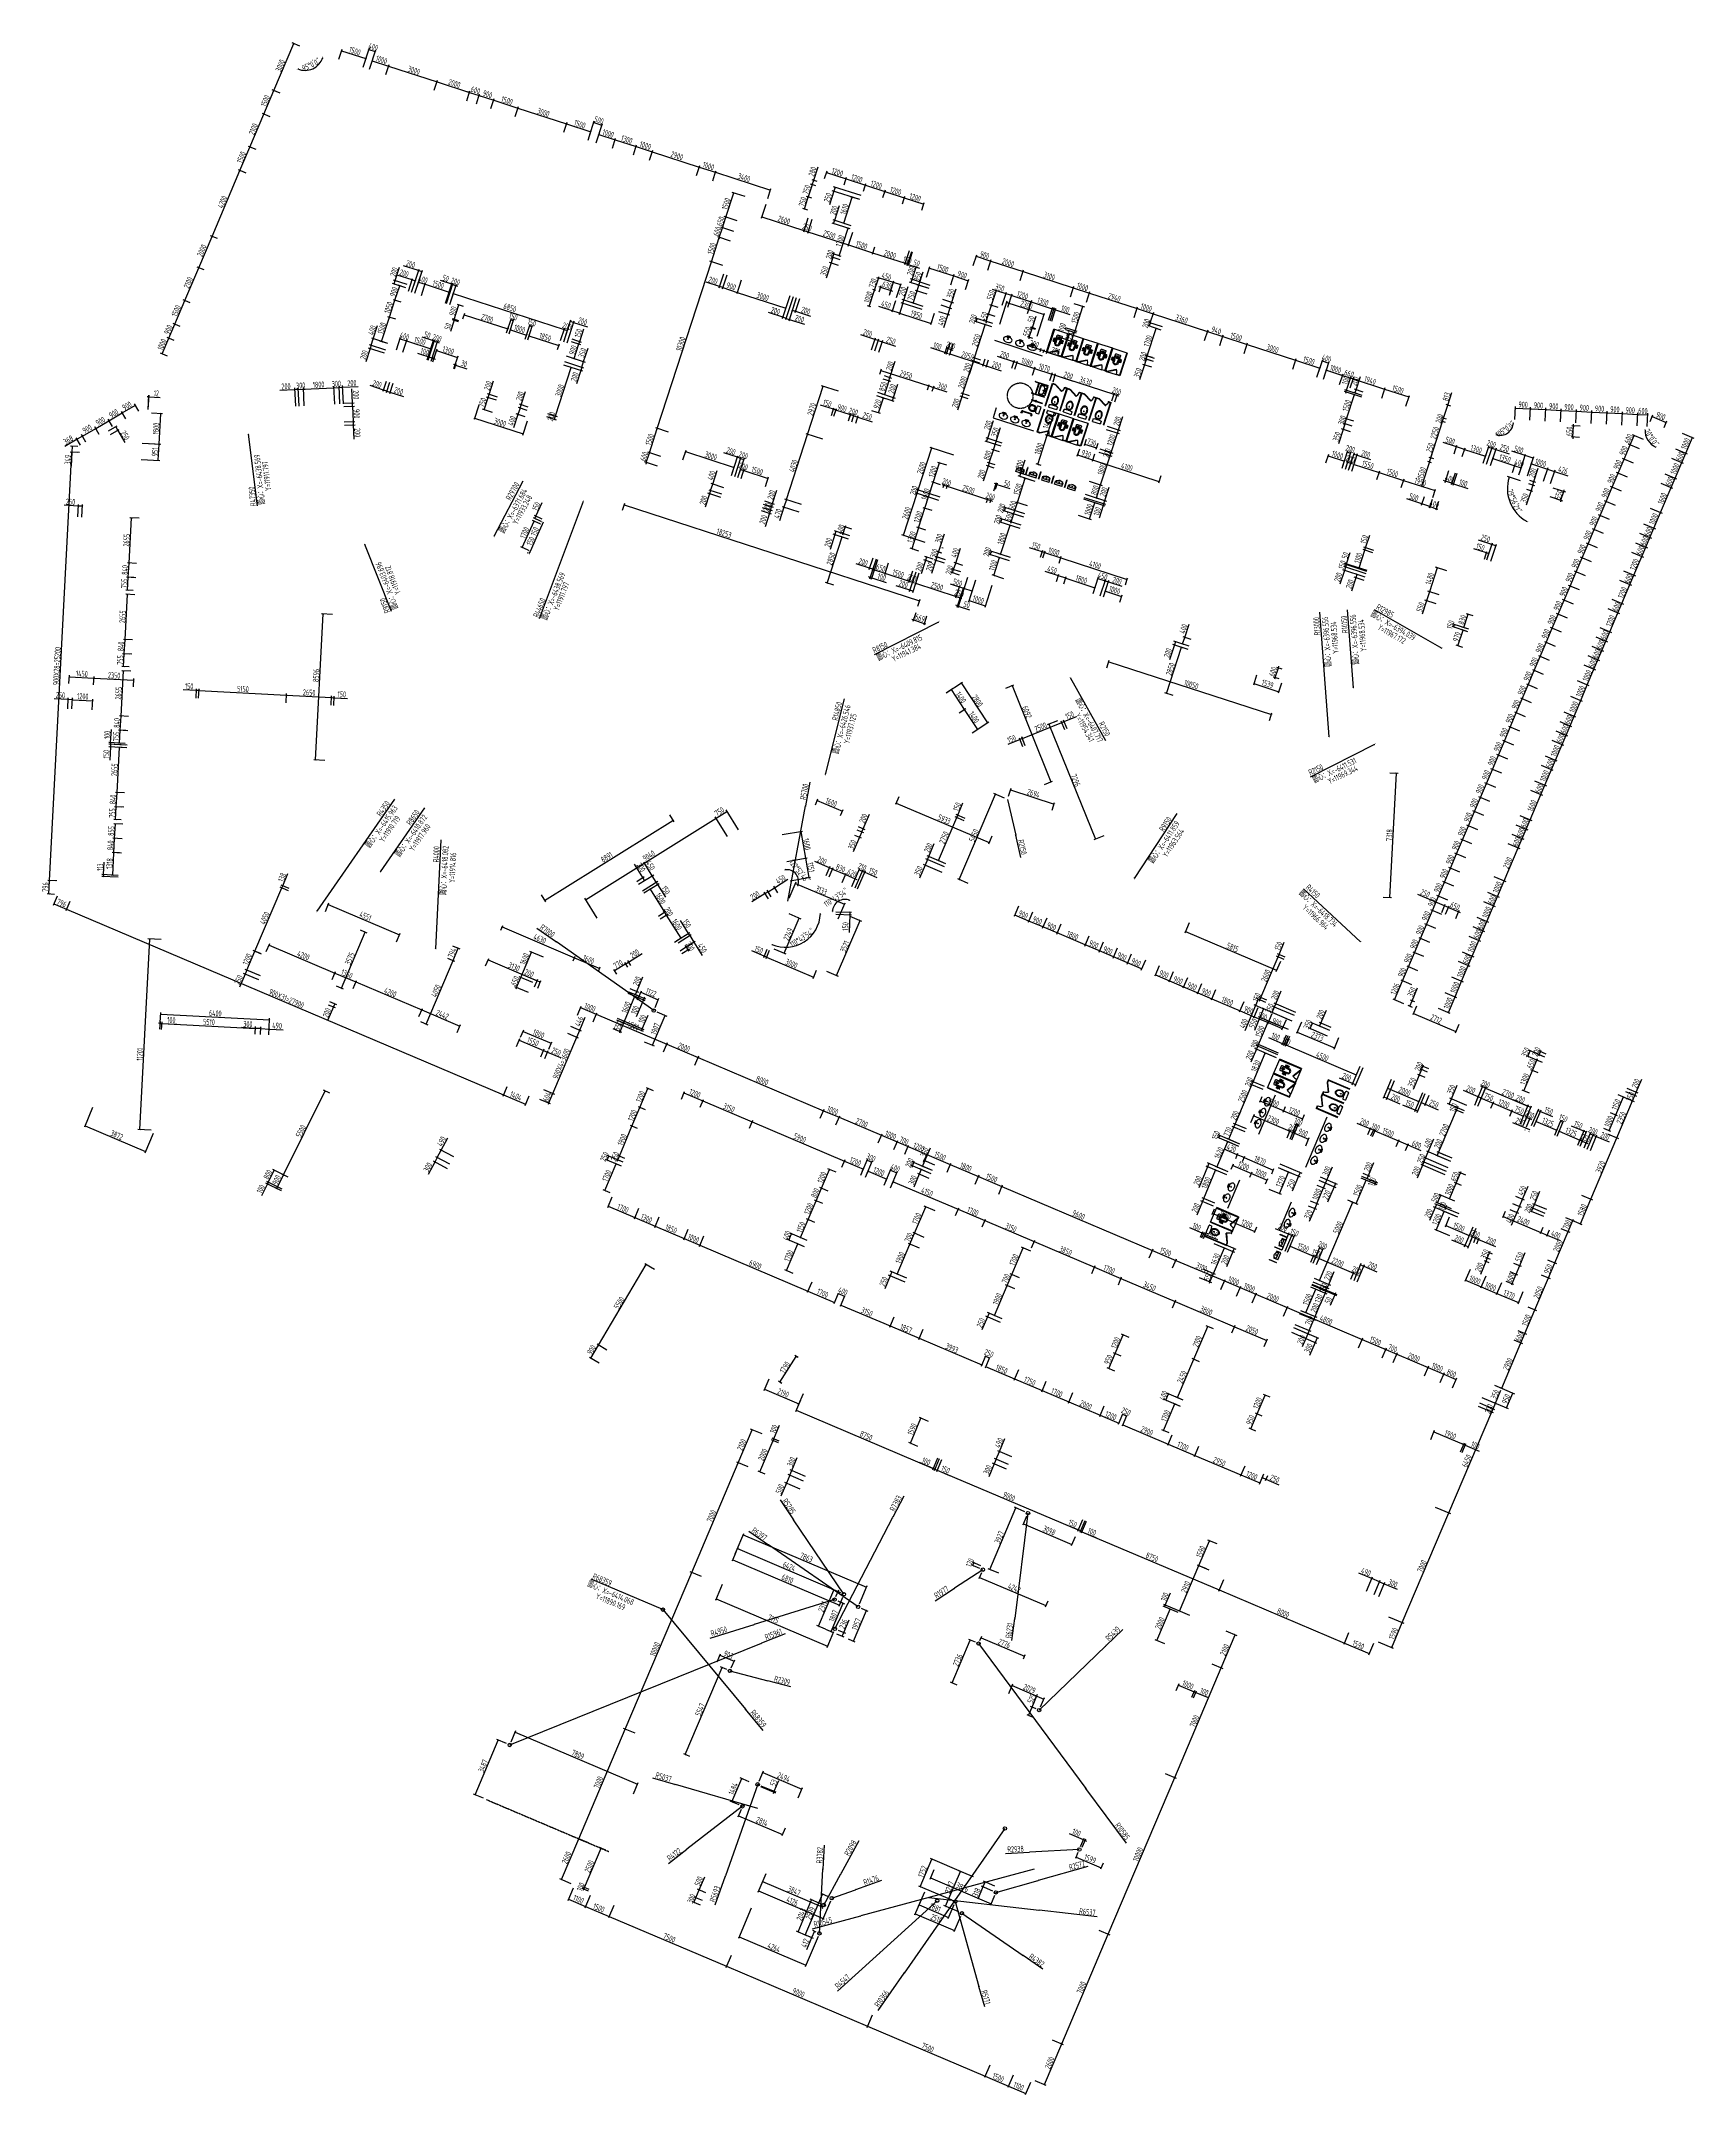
# Paper-space layout 'A3-10-04-1' of a CAD drawing. Extents: x 0 to 11989570, y -6489321 to 851.
# Drawn here: x 11892435 to 11989570, y -6489321 to -6368674 of the extents above.
import ezdxf

# ---------------------------------------------------------------- set-up
doc = ezdxf.new("R2010")
doc.units = 0
doc.header["$LTSCALE"] = 10
doc.header["$MEASUREMENT"] = 0
for name, pattern in [('A3-RB-3F-100$0$DOTE', [2.42, 2, -0.2, 0.02, -0.2]), ('A3-RX-3F$0$AUDIT_I_130807214254-2', [0]), ('A3-RX-3F$0$HIDDEN', [0.375, 0.25, -0.125])]:
    doc.linetypes.add(name, pattern=pattern)
for name, color, linetype in [('A3-RB-3F-100$0$A-DIMS-100', 1, 'Continuous'), ('A3-RX-3F$0$A-FIXT', 55, 'Continuous'), ('A3-RX-3F$0$A-SYMB-SHAF', 190, 'Continuous'), ('A3-RX-3F$0$B1-WC-FIXT', 55, 'A3-RX-3F$0$AUDIT_I_130807214254-2')]:
    doc.layers.add(name, color=color, linetype=linetype)
doc.styles.add('A3-RB-3F-100$0$XD2008', font='xd-hzs.shx', dxfattribs={"width": 0.7, "bigfont": 'xd-hztxt.shx'})
doc.dimstyles.new('A3-RB-3F-100$0$XD100', dxfattribs={"dimscale": 100, "dimtxt": 3.5, "dimasz": 1.5, "dimexe": 1, "dimexo": 2, "dimgap": 0.5, "dimtad": 1, "dimdec": 0, "dimdsep": 46, "dimtxsty": 'A3-RB-3F-100$0$XD2008', "dimcen": 2.5, "dimclrt": 4, "dimaunit": 1, "dimadec": 0, "dimazin": 0, "dimtfac": 1, "dimtdec": 0, "dimtix": 1, "dimtmove": 0, "dimatfit": 3, "dimfxl": 0, "dimtolj": 1, "dimtzin": 0, "dimarcsym": 0})
doc.dimstyles.new('A3-RB-3F-100$0$XD100$0', dxfattribs={"dimscale": 100, "dimtxt": 3.5, "dimasz": 1, "dimexe": 1, "dimexo": 2, "dimgap": 0.5, "dimtad": 1, "dimdec": 0, "dimdsep": 46, "dimtxsty": 'A3-RB-3F-100$0$XD2008', "dimblk1": 'A3-RB-3F-100$0$_ARCHTICK', "dimblk2": 'A3-RB-3F-100$0$_ARCHTICK', "dimsah": 1, "dimcen": 2.5, "dimclrt": 4, "dimaunit": 1, "dimadec": 0, "dimazin": 0, "dimtfac": 1, "dimtdec": 0, "dimtix": 1, "dimtmove": 0, "dimatfit": 3, "dimfxl": 0, "dimtolj": 1, "dimtzin": 0, "dimarcsym": 0})

# ---------------------------------------------------------------- blocks, each defined once
blk = doc.blocks.new('A3-RB-3F-100$0$_ARCHTICK')
at = {"color": 0, "linetype": 'ByBlock', "const_width": 0.15}
blk.add_lwpolyline([(-0.5, -0.5), (0.5, 0.5)], dxfattribs=at)
blk = doc.blocks.new('*D1343')
at = {"layer": 'A3-RB-3F-100$0$A-DIMS-100', "color": 0, "lineweight": -2}
for p, q in [((11958935, -6440741), (11959162, -6440204)), ((11959123, -6440296), (11961977, -6441507)), ((11961788, -6441952), (11962016, -6441415))]:
    blk.add_line(p, q, dxfattribs=at)
at = {"layer": 'A3-RB-3F-100$0$A-DIMS-100', "color": 0, "lineweight": -2, "xscale": 100, "yscale": 100, "zscale": 100}
for p, rotation in [((11959123, -6440296), 156.9999999999368), ((11961977, -6441507), 336.9999999999367)]:
    blk.add_blockref('A3-RB-3F-100$0$_ARCHTICK', p, dxfattribs=dict(at, rotation=rotation))
at = {"layer": 'A3-RB-3F-100$0$A-DIMS-100', "color": 4, "insert": (11960638, -6440695), "char_height": 350, "attachment_point": 5, "rotation": 337, "style": 'A3-RB-3F-100$0$XD2008'}
blk.add_mtext('\\A1;3100', dxfattribs=at)
blk = doc.blocks.new('*D1344')
at = {"layer": 'A3-RB-3F-100$0$A-DIMS-100', "color": 0, "lineweight": -2}
for p, q in [((11957554, -6440154), (11957782, -6439618)), ((11957743, -6439710), (11959123, -6440296)), ((11958935, -6440741), (11959162, -6440204))]:
    blk.add_line(p, q, dxfattribs=at)
at = {"layer": 'A3-RB-3F-100$0$A-DIMS-100', "color": 0, "lineweight": -2, "xscale": 100, "yscale": 100, "zscale": 100}
for p, rotation in [((11957743, -6439710), 156.999999999913), ((11959123, -6440296), 336.999999999913)]:
    blk.add_blockref('A3-RB-3F-100$0$_ARCHTICK', p, dxfattribs=dict(at, rotation=rotation))
at = {"layer": 'A3-RB-3F-100$0$A-DIMS-100', "color": 4, "insert": (11958521, -6439796), "char_height": 350, "attachment_point": 5, "rotation": 337, "style": 'A3-RB-3F-100$0$XD2008'}
blk.add_mtext('\\A1;1500', dxfattribs=at)
blk = doc.blocks.new('*D1345')
at = {"layer": 'A3-RB-3F-100$0$A-DIMS-100', "color": 0, "lineweight": -2}
for p, q in [((11948717, -6436403), (11948945, -6435867)), ((11948906, -6435959), (11957743, -6439710)), ((11957554, -6440154), (11957782, -6439618))]:
    blk.add_line(p, q, dxfattribs=at)
at = {"layer": 'A3-RB-3F-100$0$A-DIMS-100', "color": 0, "lineweight": -2, "xscale": 100, "yscale": 100, "zscale": 100}
for p, rotation in [((11948906, -6435959), 156.9999999999424), ((11957743, -6439710), 336.9999999999424)]:
    blk.add_blockref('A3-RB-3F-100$0$_ARCHTICK', p, dxfattribs=dict(at, rotation=rotation))
at = {"layer": 'A3-RB-3F-100$0$A-DIMS-100', "color": 4, "insert": (11953412, -6437627), "char_height": 350, "attachment_point": 5, "rotation": 337, "style": 'A3-RB-3F-100$0$XD2008'}
blk.add_mtext('\\A1;9600', dxfattribs=at)
blk = doc.blocks.new('*D1346')
at = {"layer": 'A3-RB-3F-100$0$A-DIMS-100', "color": 0, "lineweight": -2}
for p, q in [((11947336, -6435817), (11947564, -6435281)), ((11947525, -6435373), (11948906, -6435959)), ((11948717, -6436403), (11948945, -6435867))]:
    blk.add_line(p, q, dxfattribs=at)
at = {"layer": 'A3-RB-3F-100$0$A-DIMS-100', "color": 0, "lineweight": -2, "xscale": 100, "yscale": 100, "zscale": 100}
for p, rotation in [((11947525, -6435373), 156.999999999918), ((11948906, -6435959), 336.999999999918)]:
    blk.add_blockref('A3-RB-3F-100$0$_ARCHTICK', p, dxfattribs=dict(at, rotation=rotation))
at = {"layer": 'A3-RB-3F-100$0$A-DIMS-100', "color": 4, "insert": (11948303, -6435459), "char_height": 350, "attachment_point": 5, "rotation": 337, "style": 'A3-RB-3F-100$0$XD2008'}
blk.add_mtext('\\A1;1500', dxfattribs=at)
blk = doc.blocks.new('*D1347')
at = {"layer": 'A3-RB-3F-100$0$A-DIMS-100', "color": 0, "lineweight": -2}
for p, q in [((11945679, -6435114), (11945907, -6434578)), ((11945868, -6434670), (11947525, -6435373)), ((11947336, -6435817), (11947564, -6435281))]:
    blk.add_line(p, q, dxfattribs=at)
at = {"layer": 'A3-RB-3F-100$0$A-DIMS-100', "color": 0, "lineweight": -2, "xscale": 100, "yscale": 100, "zscale": 100}
for p, rotation in [((11945868, -6434670), 156.9999999999557), ((11947525, -6435373), 336.9999999999557)]:
    blk.add_blockref('A3-RB-3F-100$0$_ARCHTICK', p, dxfattribs=dict(at, rotation=rotation))
at = {"layer": 'A3-RB-3F-100$0$A-DIMS-100', "color": 4, "insert": (11946784, -6434814), "char_height": 350, "attachment_point": 5, "rotation": 337, "style": 'A3-RB-3F-100$0$XD2008'}
blk.add_mtext('\\A1;1800', dxfattribs=at)
blk = doc.blocks.new('*D1348')
at = {"layer": 'A3-RB-3F-100$0$A-DIMS-100', "color": 0, "lineweight": -2}
for p, q in [((11944299, -6434528), (11944526, -6433991)), ((11944487, -6434084), (11945868, -6434670)), ((11945679, -6435114), (11945907, -6434578))]:
    blk.add_line(p, q, dxfattribs=at)
at = {"layer": 'A3-RB-3F-100$0$A-DIMS-100', "color": 0, "lineweight": -2, "xscale": 100, "yscale": 100, "zscale": 100}
for p, rotation in [((11944487, -6434084), 156.999999999913), ((11945868, -6434670), 336.999999999913)]:
    blk.add_blockref('A3-RB-3F-100$0$_ARCHTICK', p, dxfattribs=dict(at, rotation=rotation))
at = {"layer": 'A3-RB-3F-100$0$A-DIMS-100', "color": 4, "insert": (11945266, -6434169), "char_height": 350, "attachment_point": 5, "rotation": 337, "style": 'A3-RB-3F-100$0$XD2008'}
blk.add_mtext('\\A1;1500', dxfattribs=at)
blk = doc.blocks.new('*D1349')
at = {"layer": 'A3-RB-3F-100$0$A-DIMS-100', "color": 0, "lineweight": -2}
for p, q in [((11943194, -6434059), (11943422, -6433523)), ((11943383, -6433615), (11944487, -6434084)), ((11944299, -6434528), (11944526, -6433991))]:
    blk.add_line(p, q, dxfattribs=at)
at = {"layer": 'A3-RB-3F-100$0$A-DIMS-100', "color": 0, "lineweight": -2, "xscale": 100, "yscale": 100, "zscale": 100}
for p, rotation in [((11943383, -6433615), 156.9999999999621), ((11944487, -6434084), 336.9999999999621)]:
    blk.add_blockref('A3-RB-3F-100$0$_ARCHTICK', p, dxfattribs=dict(at, rotation=rotation))
at = {"layer": 'A3-RB-3F-100$0$A-DIMS-100', "color": 4, "insert": (11944023, -6433642), "char_height": 350, "attachment_point": 5, "rotation": 337, "style": 'A3-RB-3F-100$0$XD2008'}
blk.add_mtext('\\A1;1200', dxfattribs=at)
blk = doc.blocks.new('*D1350')
at = {"layer": 'A3-RB-3F-100$0$A-DIMS-100', "color": 0, "lineweight": -2}
for p, q in [((11942550, -6433786), (11942777, -6433249)), ((11942738, -6433341), (11942646, -6433302)), ((11942738, -6433341), (11943383, -6433615)), ((11943194, -6434059), (11943422, -6433523)), ((11943383, -6433615), (11943475, -6433654))]:
    blk.add_line(p, q, dxfattribs=at)
at = {"layer": 'A3-RB-3F-100$0$A-DIMS-100', "color": 0, "lineweight": -2, "xscale": 100, "yscale": 100, "zscale": 100}
for p, rotation in [((11942738, -6433341), 336.9999999999306), ((11943383, -6433615), 156.9999999999306)]:
    blk.add_blockref('A3-RB-3F-100$0$_ARCHTICK', p, dxfattribs=dict(at, rotation=rotation))
at = {"layer": 'A3-RB-3F-100$0$A-DIMS-100', "color": 4, "insert": (11943148, -6433271), "char_height": 350, "attachment_point": 5, "rotation": 337, "style": 'A3-RB-3F-100$0$XD2008'}
blk.add_mtext('\\A1;700', dxfattribs=at)
blk = doc.blocks.new('*D1351')
at = {"layer": 'A3-RB-3F-100$0$A-DIMS-100', "color": 0, "lineweight": -2}
for p, q in [((11941629, -6433395), (11941857, -6432858)), ((11941818, -6432950), (11942738, -6433341)), ((11942550, -6433786), (11942777, -6433249))]:
    blk.add_line(p, q, dxfattribs=at)
at = {"layer": 'A3-RB-3F-100$0$A-DIMS-100', "color": 0, "lineweight": -2, "xscale": 100, "yscale": 100, "zscale": 100}
for p, rotation in [((11941818, -6432950), 156.9999999999229), ((11942738, -6433341), 336.9999999999229)]:
    blk.add_blockref('A3-RB-3F-100$0$_ARCHTICK', p, dxfattribs=dict(at, rotation=rotation))
at = {"layer": 'A3-RB-3F-100$0$A-DIMS-100', "color": 4, "insert": (11942366, -6432939), "char_height": 350, "attachment_point": 5, "rotation": 337, "style": 'A3-RB-3F-100$0$XD2008'}
blk.add_mtext('\\A1;1000', dxfattribs=at)
blk = doc.blocks.new('*D1352')
at = {"layer": 'A3-RB-3F-100$0$A-DIMS-100', "color": 0, "lineweight": -2}
for p, q in [((11939144, -6432340), (11939372, -6431803)), ((11939332, -6431895), (11941818, -6432950)), ((11941629, -6433395), (11941857, -6432858))]:
    blk.add_line(p, q, dxfattribs=at)
at = {"layer": 'A3-RB-3F-100$0$A-DIMS-100', "color": 0, "lineweight": -2, "xscale": 100, "yscale": 100, "zscale": 100}
for p, rotation in [((11939332, -6431895), 156.9999999999276), ((11941818, -6432950), 336.9999999999277)]:
    blk.add_blockref('A3-RB-3F-100$0$_ARCHTICK', p, dxfattribs=dict(at, rotation=rotation))
at = {"layer": 'A3-RB-3F-100$0$A-DIMS-100', "color": 4, "insert": (11940663, -6432216), "char_height": 350, "attachment_point": 5, "rotation": 337, "style": 'A3-RB-3F-100$0$XD2008'}
blk.add_mtext('\\A1;2700', dxfattribs=at)
blk = doc.blocks.new('*D1353')
at = {"layer": 'A3-RB-3F-100$0$A-DIMS-100', "color": 0, "lineweight": -2}
for p, q in [((11938223, -6431949), (11938451, -6431413)), ((11938412, -6431505), (11939332, -6431895)), ((11939144, -6432340), (11939372, -6431803))]:
    blk.add_line(p, q, dxfattribs=at)
at = {"layer": 'A3-RB-3F-100$0$A-DIMS-100', "color": 0, "lineweight": -2, "xscale": 100, "yscale": 100, "zscale": 100}
for p, rotation in [((11938412, -6431505), 156.9999999999423), ((11939332, -6431895), 336.9999999999424)]:
    blk.add_blockref('A3-RB-3F-100$0$_ARCHTICK', p, dxfattribs=dict(at, rotation=rotation))
at = {"layer": 'A3-RB-3F-100$0$A-DIMS-100', "color": 4, "insert": (11938960, -6431493), "char_height": 350, "attachment_point": 5, "rotation": 337, "style": 'A3-RB-3F-100$0$XD2008'}
blk.add_mtext('\\A1;1000', dxfattribs=at)
blk = doc.blocks.new('*D1254')
at = {"layer": 'A3-RB-3F-100$0$A-DIMS-100', "color": 0, "lineweight": -2}
for p, q in [((11930859, -6428823), (11931087, -6428287)), ((11931048, -6428379), (11938412, -6431505)), ((11938223, -6431949), (11938451, -6431413))]:
    blk.add_line(p, q, dxfattribs=at)
at = {"layer": 'A3-RB-3F-100$0$A-DIMS-100', "color": 0, "lineweight": -2, "xscale": 100, "yscale": 100, "zscale": 100}
for p, rotation in [((11931048, -6428379), 156.9999999999391), ((11938412, -6431505), 336.9999999999391)]:
    blk.add_blockref('A3-RB-3F-100$0$_ARCHTICK', p, dxfattribs=dict(at, rotation=rotation))
at = {"layer": 'A3-RB-3F-100$0$A-DIMS-100', "color": 4, "insert": (11934818, -6429735), "char_height": 350, "attachment_point": 5, "rotation": 337, "style": 'A3-RB-3F-100$0$XD2008'}
blk.add_mtext('\\A1;8000', dxfattribs=at)
blk = doc.blocks.new('*D1255')
at = {"layer": 'A3-RB-3F-100$0$A-DIMS-100', "color": 0, "lineweight": -2}
for p, q in [((11929018, -6428042), (11929246, -6427505)), ((11929207, -6427597), (11931048, -6428379)), ((11930859, -6428823), (11931087, -6428287))]:
    blk.add_line(p, q, dxfattribs=at)
at = {"layer": 'A3-RB-3F-100$0$A-DIMS-100', "color": 0, "lineweight": -2, "xscale": 100, "yscale": 100, "zscale": 100}
for p, rotation in [((11929207, -6427597), 156.9999999999401), ((11931048, -6428379), 336.99999999994)]:
    blk.add_blockref('A3-RB-3F-100$0$_ARCHTICK', p, dxfattribs=dict(at, rotation=rotation))
at = {"layer": 'A3-RB-3F-100$0$A-DIMS-100', "color": 4, "insert": (11930215, -6427781), "char_height": 350, "attachment_point": 5, "rotation": 337, "style": 'A3-RB-3F-100$0$XD2008'}
blk.add_mtext('\\A1;2000', dxfattribs=at)
blk = doc.blocks.new('*D1256')
at = {"layer": 'A3-RB-3F-100$0$A-DIMS-100', "color": 0, "lineweight": -2}
for p, q in [((11924876, -6426283), (11925104, -6425747)), ((11925065, -6425839), (11929207, -6427597)), ((11929018, -6428042), (11929246, -6427505))]:
    blk.add_line(p, q, dxfattribs=at)
at = {"layer": 'A3-RB-3F-100$0$A-DIMS-100', "color": 0, "lineweight": -2, "xscale": 100, "yscale": 100, "zscale": 100}
for p, rotation in [((11925065, -6425839), 156.9999999999316), ((11929207, -6427597), 336.9999999999316)]:
    blk.add_blockref('A3-RB-3F-100$0$_ARCHTICK', p, dxfattribs=dict(at, rotation=rotation))
at = {"layer": 'A3-RB-3F-100$0$A-DIMS-100', "color": 4, "insert": (11927224, -6426511), "char_height": 350, "attachment_point": 5, "rotation": 337, "style": 'A3-RB-3F-100$0$XD2008'}
blk.add_mtext('\\A1;4500', dxfattribs=at)
blk = doc.blocks.new('*D1257')
at = {"layer": 'A3-RB-3F-100$0$A-DIMS-100', "color": 0, "lineweight": -2}
for p, q in [((11923955, -6425893), (11924183, -6425356)), ((11924144, -6425448), (11925065, -6425839)), ((11924876, -6426283), (11925104, -6425747))]:
    blk.add_line(p, q, dxfattribs=at)
at = {"layer": 'A3-RB-3F-100$0$A-DIMS-100', "color": 0, "lineweight": -2, "xscale": 100, "yscale": 100, "zscale": 100}
for p, rotation in [((11924144, -6425448), 156.9999999999377), ((11925065, -6425839), 336.9999999999378)]:
    blk.add_blockref('A3-RB-3F-100$0$_ARCHTICK', p, dxfattribs=dict(at, rotation=rotation))
at = {"layer": 'A3-RB-3F-100$0$A-DIMS-100', "color": 4, "insert": (11924692, -6425437), "char_height": 350, "attachment_point": 5, "rotation": 337, "style": 'A3-RB-3F-100$0$XD2008'}
blk.add_mtext('\\A1;1000', dxfattribs=at)
blk = doc.blocks.new('*D1258')
at = {"layer": 'A3-RB-3F-100$0$A-DIMS-100', "color": 0, "lineweight": -2}
for p, q in [((11974654, -6447473), (11974903, -6446886)), ((11974864, -6446978), (11975600, -6447290)), ((11975390, -6447786), (11975639, -6447198))]:
    blk.add_line(p, q, dxfattribs=at)
at = {"layer": 'A3-RB-3F-100$0$A-DIMS-100', "color": 0, "lineweight": -2, "xscale": 100, "yscale": 100, "zscale": 100}
for p, rotation in [((11974864, -6446978), 156.999993336628), ((11975600, -6447290), 336.9999933366279)]:
    blk.add_blockref('A3-RB-3F-100$0$_ARCHTICK', p, dxfattribs=dict(at, rotation=rotation))
at = {"layer": 'A3-RB-3F-100$0$A-DIMS-100', "color": 4, "insert": (11975320, -6446927), "char_height": 350, "attachment_point": 5, "rotation": 336.99999, "style": 'A3-RB-3F-100$0$XD2008'}
blk.add_mtext('\\A1;800', dxfattribs=at)
blk = doc.blocks.new('*D1259')
at = {"layer": 'A3-RB-3F-100$0$A-DIMS-100', "color": 0, "lineweight": -2}
for p, q in [((11973733, -6447083), (11973983, -6446495)), ((11973944, -6446587), (11974864, -6446978)), ((11974654, -6447473), (11974903, -6446886))]:
    blk.add_line(p, q, dxfattribs=at)
at = {"layer": 'A3-RB-3F-100$0$A-DIMS-100', "color": 0, "lineweight": -2, "xscale": 100, "yscale": 100, "zscale": 100}
for p, rotation in [((11973944, -6446587), 156.9999933366325), ((11974864, -6446978), 336.9999933366325)]:
    blk.add_blockref('A3-RB-3F-100$0$_ARCHTICK', p, dxfattribs=dict(at, rotation=rotation))
at = {"layer": 'A3-RB-3F-100$0$A-DIMS-100', "color": 4, "insert": (11974492, -6446575), "char_height": 350, "attachment_point": 5, "rotation": 336.99999, "style": 'A3-RB-3F-100$0$XD2008'}
blk.add_mtext('\\A1;1000', dxfattribs=at)
blk = doc.blocks.new('*D1260')
at = {"layer": 'A3-RB-3F-100$0$A-DIMS-100', "color": 0, "lineweight": -2}
for p, q in [((11971892, -6446301), (11972142, -6445713)), ((11972102, -6445805), (11973944, -6446587)), ((11973733, -6447083), (11973983, -6446495))]:
    blk.add_line(p, q, dxfattribs=at)
at = {"layer": 'A3-RB-3F-100$0$A-DIMS-100', "color": 0, "lineweight": -2, "xscale": 100, "yscale": 100, "zscale": 100}
for p, rotation in [((11972102, -6445805), 156.9999933366288), ((11973944, -6446587), 336.9999933366287)]:
    blk.add_blockref('A3-RB-3F-100$0$_ARCHTICK', p, dxfattribs=dict(at, rotation=rotation))
at = {"layer": 'A3-RB-3F-100$0$A-DIMS-100', "color": 4, "insert": (11973111, -6445989), "char_height": 350, "attachment_point": 5, "rotation": 336.99999, "style": 'A3-RB-3F-100$0$XD2008'}
blk.add_mtext('\\A1;2000', dxfattribs=at)
blk = doc.blocks.new('*D1261')
at = {"layer": 'A3-RB-3F-100$0$A-DIMS-100', "color": 0, "lineweight": -2}
for p, q in [((11971248, -6446028), (11971497, -6445440)), ((11971458, -6445532), (11971366, -6445493)), ((11971458, -6445532), (11972102, -6445805)), ((11971892, -6446301), (11972142, -6445713)), ((11972102, -6445805), (11972195, -6445845))]:
    blk.add_line(p, q, dxfattribs=at)
at = {"layer": 'A3-RB-3F-100$0$A-DIMS-100', "color": 0, "lineweight": -2, "xscale": 100, "yscale": 100, "zscale": 100}
for p, rotation in [((11971458, -6445532), 336.9999933366066), ((11972102, -6445805), 156.9999933366066)]:
    blk.add_blockref('A3-RB-3F-100$0$_ARCHTICK', p, dxfattribs=dict(at, rotation=rotation))
at = {"layer": 'A3-RB-3F-100$0$A-DIMS-100', "color": 4, "insert": (11971868, -6445462), "char_height": 350, "attachment_point": 5, "rotation": 336.99999, "style": 'A3-RB-3F-100$0$XD2008'}
blk.add_mtext('\\A1;700', dxfattribs=at)
blk = doc.blocks.new('*D1262')
at = {"layer": 'A3-RB-3F-100$0$A-DIMS-100', "color": 0, "lineweight": -2}
for p, q in [((11969867, -6445442), (11970116, -6444854)), ((11970077, -6444946), (11971458, -6445532)), ((11971248, -6446028), (11971497, -6445440))]:
    blk.add_line(p, q, dxfattribs=at)
at = {"layer": 'A3-RB-3F-100$0$A-DIMS-100', "color": 0, "lineweight": -2, "xscale": 100, "yscale": 100, "zscale": 100}
for p, rotation in [((11970077, -6444946), 156.9999933366103), ((11971458, -6445532), 336.9999933366103)]:
    blk.add_blockref('A3-RB-3F-100$0$_ARCHTICK', p, dxfattribs=dict(at, rotation=rotation))
at = {"layer": 'A3-RB-3F-100$0$A-DIMS-100', "color": 4, "insert": (11970856, -6445032), "char_height": 350, "attachment_point": 5, "rotation": 336.99999, "style": 'A3-RB-3F-100$0$XD2008'}
blk.add_mtext('\\A1;1500', dxfattribs=at)
blk = doc.blocks.new('*D1263')
at = {"layer": 'A3-RB-3F-100$0$A-DIMS-100', "color": 0, "lineweight": -2}
for p, q in [((11965448, -6443566), (11965698, -6442978)), ((11965659, -6443070), (11970077, -6444946)), ((11969867, -6445442), (11970116, -6444854))]:
    blk.add_line(p, q, dxfattribs=at)
at = {"layer": 'A3-RB-3F-100$0$A-DIMS-100', "color": 0, "lineweight": -2, "xscale": 100, "yscale": 100, "zscale": 100}
for p, rotation in [((11965659, -6443070), 156.9999933366268), ((11970077, -6444946), 336.9999933366268)]:
    blk.add_blockref('A3-RB-3F-100$0$_ARCHTICK', p, dxfattribs=dict(at, rotation=rotation))
at = {"layer": 'A3-RB-3F-100$0$A-DIMS-100', "color": 4, "insert": (11967956, -6443801), "char_height": 350, "attachment_point": 5, "rotation": 336.99999, "style": 'A3-RB-3F-100$0$XD2008'}
blk.add_mtext('\\A1;4800', dxfattribs=at)
blk = doc.blocks.new('*D1264')
at = {"layer": 'A3-RB-3F-100$0$A-DIMS-100', "color": 0, "lineweight": -2}
for p, q in [((11963607, -6442785), (11963857, -6442197)), ((11963818, -6442289), (11965659, -6443070)), ((11965448, -6443566), (11965698, -6442978))]:
    blk.add_line(p, q, dxfattribs=at)
at = {"layer": 'A3-RB-3F-100$0$A-DIMS-100', "color": 0, "lineweight": -2, "xscale": 100, "yscale": 100, "zscale": 100}
for p, rotation in [((11963818, -6442289), 156.9999933366454), ((11965659, -6443070), 336.9999933366454)]:
    blk.add_blockref('A3-RB-3F-100$0$_ARCHTICK', p, dxfattribs=dict(at, rotation=rotation))
at = {"layer": 'A3-RB-3F-100$0$A-DIMS-100', "color": 4, "insert": (11964826, -6442473), "char_height": 350, "attachment_point": 5, "rotation": 336.99999, "style": 'A3-RB-3F-100$0$XD2008'}
blk.add_mtext('\\A1;2000', dxfattribs=at)
blk = doc.blocks.new('*D1265')
at = {"layer": 'A3-RB-3F-100$0$A-DIMS-100', "color": 0, "lineweight": -2}
for p, q in [((11962687, -6442394), (11962937, -6441806)), ((11962897, -6441898), (11963818, -6442289)), ((11963607, -6442785), (11963857, -6442197))]:
    blk.add_line(p, q, dxfattribs=at)
at = {"layer": 'A3-RB-3F-100$0$A-DIMS-100', "color": 0, "lineweight": -2, "xscale": 100, "yscale": 100, "zscale": 100}
for p, rotation in [((11962897, -6441898), 156.999993336605), ((11963818, -6442289), 336.999993336605)]:
    blk.add_blockref('A3-RB-3F-100$0$_ARCHTICK', p, dxfattribs=dict(at, rotation=rotation))
at = {"layer": 'A3-RB-3F-100$0$A-DIMS-100', "color": 4, "insert": (11963446, -6441886), "char_height": 350, "attachment_point": 5, "rotation": 336.99999, "style": 'A3-RB-3F-100$0$XD2008'}
blk.add_mtext('\\A1;1000', dxfattribs=at)
blk = doc.blocks.new('*D1266')
at = {"layer": 'A3-RB-3F-100$0$A-DIMS-100', "color": 0, "lineweight": -2}
for p, q in [((11961766, -6442003), (11962016, -6441415)), ((11961977, -6441507), (11962897, -6441898)), ((11962687, -6442394), (11962937, -6441806))]:
    blk.add_line(p, q, dxfattribs=at)
at = {"layer": 'A3-RB-3F-100$0$A-DIMS-100', "color": 0, "lineweight": -2, "xscale": 100, "yscale": 100, "zscale": 100}
for p, rotation in [((11961977, -6441507), 156.9999933366325), ((11962897, -6441898), 336.9999933366325)]:
    blk.add_blockref('A3-RB-3F-100$0$_ARCHTICK', p, dxfattribs=dict(at, rotation=rotation))
at = {"layer": 'A3-RB-3F-100$0$A-DIMS-100', "color": 4, "insert": (11962525, -6441496), "char_height": 350, "attachment_point": 5, "rotation": 336.99999, "style": 'A3-RB-3F-100$0$XD2008'}
blk.add_mtext('\\A1;1000', dxfattribs=at)
blk = doc.blocks.new('*D1267')
at = {"layer": 'A3-RB-3F-100$0$A-DIMS-100', "color": 0, "lineweight": -2}
for p, q in [((11906117, -6371583), (11907290, -6368822)), ((11907651, -6368975), (11907198, -6368783)), ((11906479, -6371737), (11906025, -6371544))]:
    blk.add_line(p, q, dxfattribs=at)
at = {"layer": 'A3-RB-3F-100$0$A-DIMS-100', "color": 0, "lineweight": -2, "xscale": 100, "yscale": 100, "zscale": 100}
for p, rotation in [((11907290, -6368822), 67.00000000113462), ((11906117, -6371583), 247.0000000011346)]:
    blk.add_blockref('A3-RB-3F-100$0$_ARCHTICK', p, dxfattribs=dict(at, rotation=rotation))
at = {"layer": 'A3-RB-3F-100$0$A-DIMS-100', "color": 4, "insert": (11906496, -6370115), "char_height": 350, "attachment_point": 5, "rotation": 67, "style": 'A3-RB-3F-100$0$XD2008'}
blk.add_mtext('\\A1;3000', dxfattribs=at)
blk = doc.blocks.new('*D1268')
at = {"layer": 'A3-RB-3F-100$0$A-DIMS-100', "color": 0, "lineweight": -2}
for p, q in [((11905531, -6372964), (11906117, -6371583)), ((11906479, -6371737), (11906025, -6371544)), ((11905893, -6373117), (11905439, -6372925))]:
    blk.add_line(p, q, dxfattribs=at)
at = {"layer": 'A3-RB-3F-100$0$A-DIMS-100', "color": 0, "lineweight": -2, "xscale": 100, "yscale": 100, "zscale": 100}
for p, rotation in [((11906117, -6371583), 67.00000000116817), ((11905531, -6372964), 247.0000000011682)]:
    blk.add_blockref('A3-RB-3F-100$0$_ARCHTICK', p, dxfattribs=dict(at, rotation=rotation))
at = {"layer": 'A3-RB-3F-100$0$A-DIMS-100', "color": 4, "insert": (11905617, -6372186), "char_height": 350, "attachment_point": 5, "rotation": 67, "style": 'A3-RB-3F-100$0$XD2008'}
blk.add_mtext('\\A1;1500', dxfattribs=at)
blk = doc.blocks.new('*D1269')
at = {"layer": 'A3-RB-3F-100$0$A-DIMS-100', "color": 0, "lineweight": -2}
for p, q in [((11904711, -6374897), (11905531, -6372964)), ((11905893, -6373117), (11905439, -6372925)), ((11905072, -6375051), (11904619, -6374858))]:
    blk.add_line(p, q, dxfattribs=at)
at = {"layer": 'A3-RB-3F-100$0$A-DIMS-100', "color": 0, "lineweight": -2, "xscale": 100, "yscale": 100, "zscale": 100}
for p, rotation in [((11905531, -6372964), 67.0000000011647), ((11904711, -6374897), 247.0000000011647)]:
    blk.add_blockref('A3-RB-3F-100$0$_ARCHTICK', p, dxfattribs=dict(at, rotation=rotation))
at = {"layer": 'A3-RB-3F-100$0$A-DIMS-100', "color": 4, "insert": (11904914, -6373843), "char_height": 350, "attachment_point": 5, "rotation": 67, "style": 'A3-RB-3F-100$0$XD2008'}
blk.add_mtext('\\A1;2100', dxfattribs=at)
blk = doc.blocks.new('*D1270')
at = {"layer": 'A3-RB-3F-100$0$A-DIMS-100', "color": 0, "lineweight": -2}
for p, q in [((11904125, -6376278), (11904711, -6374897)), ((11905072, -6375051), (11904619, -6374858)), ((11904486, -6376431), (11904033, -6376239))]:
    blk.add_line(p, q, dxfattribs=at)
at = {"layer": 'A3-RB-3F-100$0$A-DIMS-100', "color": 0, "lineweight": -2, "xscale": 100, "yscale": 100, "zscale": 100}
for p, rotation in [((11904711, -6374897), 67.00000000111685), ((11904125, -6376278), 247.0000000011169)]:
    blk.add_blockref('A3-RB-3F-100$0$_ARCHTICK', p, dxfattribs=dict(at, rotation=rotation))
at = {"layer": 'A3-RB-3F-100$0$A-DIMS-100', "color": 4, "insert": (11904211, -6375500), "char_height": 350, "attachment_point": 5, "rotation": 67, "style": 'A3-RB-3F-100$0$XD2008'}
blk.add_mtext('\\A1;1500', dxfattribs=at)
blk = doc.blocks.new('*D1271')
at = {"layer": 'A3-RB-3F-100$0$A-DIMS-100', "color": 0, "lineweight": -2}
for p, q in [((11988878, -6391697), (11989570, -6391991)), ((11988487, -6392618), (11989180, -6392912)), ((11989088, -6392873), (11989478, -6391952))]:
    blk.add_line(p, q, dxfattribs=at)
at = {"layer": 'A3-RB-3F-100$0$A-DIMS-100', "color": 0, "lineweight": -2, "xscale": 100, "yscale": 100, "zscale": 100}
for p, rotation in [((11989088, -6392873), 246.9999999998455), ((11989478, -6391952), 66.99999999984553)]:
    blk.add_blockref('A3-RB-3F-100$0$_ARCHTICK', p, dxfattribs=dict(at, rotation=rotation))
at = {"layer": 'A3-RB-3F-100$0$A-DIMS-100', "color": 4, "insert": (11989076, -6392325), "char_height": 350, "attachment_point": 5, "rotation": 67, "style": 'A3-RB-3F-100$0$XD2008'}
blk.add_mtext('\\A1;1000', dxfattribs=at)
blk = doc.blocks.new('*D1237')
at = {"layer": 'A3-RB-3F-100$0$A-DIMS-100', "color": 0, "lineweight": -2}
for p, q in [((11988487, -6392618), (11989180, -6392912)), ((11988853, -6393425), (11989088, -6392873)), ((11989088, -6392873), (11989127, -6392781)), ((11988253, -6393170), (11988945, -6393464)), ((11988853, -6393425), (11988814, -6393517))]:
    blk.add_line(p, q, dxfattribs=at)
at = {"layer": 'A3-RB-3F-100$0$A-DIMS-100', "color": 0, "lineweight": -2, "xscale": 100, "yscale": 100, "zscale": 100}
for p, rotation in [((11989088, -6392873), 246.9999999999309), ((11988853, -6393425), 66.99999999993094)]:
    blk.add_blockref('A3-RB-3F-100$0$_ARCHTICK', p, dxfattribs=dict(at, rotation=rotation))
at = {"layer": 'A3-RB-3F-100$0$A-DIMS-100', "color": 4, "insert": (11988763, -6393061), "char_height": 350, "attachment_point": 5, "rotation": 67, "style": 'A3-RB-3F-100$0$XD2008'}
blk.add_mtext('\\A1;600', dxfattribs=at)
blk = doc.blocks.new('*D1238')
at = {"layer": 'A3-RB-3F-100$0$A-DIMS-100', "color": 0, "lineweight": -2}
for p, q in [((11987862, -6394091), (11988554, -6394385)), ((11988253, -6393170), (11988945, -6393464)), ((11988462, -6394346), (11988853, -6393425))]:
    blk.add_line(p, q, dxfattribs=at)
at = {"layer": 'A3-RB-3F-100$0$A-DIMS-100', "color": 0, "lineweight": -2, "xscale": 100, "yscale": 100, "zscale": 100}
for p, rotation in [((11988462, -6394346), 246.9999999998717), ((11988853, -6393425), 66.99999999987166)]:
    blk.add_blockref('A3-RB-3F-100$0$_ARCHTICK', p, dxfattribs=dict(at, rotation=rotation))
at = {"layer": 'A3-RB-3F-100$0$A-DIMS-100', "color": 4, "insert": (11988451, -6393797), "char_height": 350, "attachment_point": 5, "rotation": 67, "style": 'A3-RB-3F-100$0$XD2008'}
blk.add_mtext('\\A1;1000', dxfattribs=at)
blk = doc.blocks.new('*D1239')
at = {"layer": 'A3-RB-3F-100$0$A-DIMS-100', "color": 0, "lineweight": -2}
for p, q in [((11987862, -6394091), (11988554, -6394385)), ((11988462, -6394346), (11988501, -6394254)), ((11987627, -6394643), (11988320, -6394937)), ((11988228, -6394898), (11988189, -6394990)), ((11988228, -6394898), (11988462, -6394346))]:
    blk.add_line(p, q, dxfattribs=at)
at = {"layer": 'A3-RB-3F-100$0$A-DIMS-100', "color": 0, "lineweight": -2, "xscale": 100, "yscale": 100, "zscale": 100}
for p, rotation in [((11988462, -6394346), 246.999999999786), ((11988228, -6394898), 66.99999999978603)]:
    blk.add_blockref('A3-RB-3F-100$0$_ARCHTICK', p, dxfattribs=dict(at, rotation=rotation))
at = {"layer": 'A3-RB-3F-100$0$A-DIMS-100', "color": 4, "insert": (11988138, -6394534), "char_height": 350, "attachment_point": 5, "rotation": 67, "style": 'A3-RB-3F-100$0$XD2008'}
blk.add_mtext('\\A1;600', dxfattribs=at)
blk = doc.blocks.new('*D1240')
at = {"layer": 'A3-RB-3F-100$0$A-DIMS-100', "color": 0, "lineweight": -2}
for p, q in [((11987603, -6396371), (11988228, -6394898)), ((11987627, -6394643), (11988320, -6394937)), ((11987002, -6396116), (11987695, -6396410))]:
    blk.add_line(p, q, dxfattribs=at)
at = {"layer": 'A3-RB-3F-100$0$A-DIMS-100', "color": 0, "lineweight": -2, "xscale": 100, "yscale": 100, "zscale": 100}
for p, rotation in [((11988228, -6394898), 66.99999999989504), ((11987603, -6396371), 246.9999999998951)]:
    blk.add_blockref('A3-RB-3F-100$0$_ARCHTICK', p, dxfattribs=dict(at, rotation=rotation))
at = {"layer": 'A3-RB-3F-100$0$A-DIMS-100', "color": 4, "insert": (11987708, -6395546), "char_height": 350, "attachment_point": 5, "rotation": 67, "style": 'A3-RB-3F-100$0$XD2008'}
blk.add_mtext('\\A1;1600', dxfattribs=at)
blk = doc.blocks.new('*D1241')
at = {"layer": 'A3-RB-3F-100$0$A-DIMS-100', "color": 0, "lineweight": -2}
for p, q in [((11987002, -6396116), (11987695, -6396410)), ((11987212, -6397291), (11987603, -6396371)), ((11986611, -6397036), (11987304, -6397330))]:
    blk.add_line(p, q, dxfattribs=at)
at = {"layer": 'A3-RB-3F-100$0$A-DIMS-100', "color": 0, "lineweight": -2, "xscale": 100, "yscale": 100, "zscale": 100}
for p, rotation in [((11987603, -6396371), 66.99999999986451), ((11987212, -6397291), 246.9999999998645)]:
    blk.add_blockref('A3-RB-3F-100$0$_ARCHTICK', p, dxfattribs=dict(at, rotation=rotation))
at = {"layer": 'A3-RB-3F-100$0$A-DIMS-100', "color": 4, "insert": (11987200, -6396743), "char_height": 350, "attachment_point": 5, "rotation": 67, "style": 'A3-RB-3F-100$0$XD2008'}
blk.add_mtext('\\A1;1000', dxfattribs=at)
blk = doc.blocks.new('*D1242')
at = {"layer": 'A3-RB-3F-100$0$A-DIMS-100', "color": 0, "lineweight": -2}
for p, q in [((11986377, -6397589), (11987070, -6397883)), ((11986611, -6397036), (11987304, -6397330)), ((11986978, -6397843), (11986939, -6397936)), ((11986978, -6397843), (11987212, -6397291)), ((11987212, -6397291), (11987251, -6397199))]:
    blk.add_line(p, q, dxfattribs=at)
at = {"layer": 'A3-RB-3F-100$0$A-DIMS-100', "color": 0, "lineweight": -2, "xscale": 100, "yscale": 100, "zscale": 100}
for p, rotation in [((11986978, -6397843), 66.99999999989025), ((11987212, -6397291), 246.9999999998903)]:
    blk.add_blockref('A3-RB-3F-100$0$_ARCHTICK', p, dxfattribs=dict(at, rotation=rotation))
at = {"layer": 'A3-RB-3F-100$0$A-DIMS-100', "color": 4, "insert": (11986888, -6397479), "char_height": 350, "attachment_point": 5, "rotation": 67, "style": 'A3-RB-3F-100$0$XD2008'}
blk.add_mtext('\\A1;600', dxfattribs=at)
blk = doc.blocks.new('*D1243')
at = {"layer": 'A3-RB-3F-100$0$A-DIMS-100', "color": 0, "lineweight": -2}
for p, q in [((11986377, -6397589), (11987070, -6397883)), ((11986743, -6398396), (11986978, -6397843)), ((11986978, -6397843), (11987017, -6397751)), ((11986143, -6398141), (11986835, -6398435)), ((11986743, -6398396), (11986704, -6398488))]:
    blk.add_line(p, q, dxfattribs=at)
at = {"layer": 'A3-RB-3F-100$0$A-DIMS-100', "color": 0, "lineweight": -2, "xscale": 100, "yscale": 100, "zscale": 100}
for p, rotation in [((11986978, -6397843), 246.9999999998455), ((11986743, -6398396), 66.99999999984547)]:
    blk.add_blockref('A3-RB-3F-100$0$_ARCHTICK', p, dxfattribs=dict(at, rotation=rotation))
at = {"layer": 'A3-RB-3F-100$0$A-DIMS-100', "color": 4, "insert": (11986653, -6398032), "char_height": 350, "attachment_point": 5, "rotation": 67, "style": 'A3-RB-3F-100$0$XD2008'}
blk.add_mtext('\\A1;600', dxfattribs=at)
blk = doc.blocks.new('*D1244')
at = {"layer": 'A3-RB-3F-100$0$A-DIMS-100', "color": 0, "lineweight": -2}
for p, q in [((11985908, -6398693), (11986601, -6398987)), ((11986143, -6398141), (11986835, -6398435)), ((11986509, -6398948), (11986470, -6399040)), ((11986509, -6398948), (11986743, -6398396)), ((11986743, -6398396), (11986782, -6398304))]:
    blk.add_line(p, q, dxfattribs=at)
at = {"layer": 'A3-RB-3F-100$0$A-DIMS-100', "color": 0, "lineweight": -2, "xscale": 100, "yscale": 100, "zscale": 100}
for p, rotation in [((11986509, -6398948), 66.99999999991503), ((11986743, -6398396), 246.999999999915)]:
    blk.add_blockref('A3-RB-3F-100$0$_ARCHTICK', p, dxfattribs=dict(at, rotation=rotation))
at = {"layer": 'A3-RB-3F-100$0$A-DIMS-100', "color": 4, "insert": (11986419, -6398584), "char_height": 350, "attachment_point": 5, "rotation": 67, "style": 'A3-RB-3F-100$0$XD2008'}
blk.add_mtext('\\A1;600', dxfattribs=at)
blk = doc.blocks.new('*D1245')
at = {"layer": 'A3-RB-3F-100$0$A-DIMS-100', "color": 0, "lineweight": -2}
for p, q in [((11985908, -6398693), (11986601, -6398987)), ((11986040, -6400053), (11986509, -6398948)), ((11985439, -6399798), (11986132, -6400092))]:
    blk.add_line(p, q, dxfattribs=at)
at = {"layer": 'A3-RB-3F-100$0$A-DIMS-100', "color": 0, "lineweight": -2, "xscale": 100, "yscale": 100, "zscale": 100}
for p, rotation in [((11986509, -6398948), 66.99999999989764), ((11986040, -6400053), 246.9999999998976)]:
    blk.add_blockref('A3-RB-3F-100$0$_ARCHTICK', p, dxfattribs=dict(at, rotation=rotation))
at = {"layer": 'A3-RB-3F-100$0$A-DIMS-100', "color": 4, "insert": (11986067, -6399412), "char_height": 350, "attachment_point": 5, "rotation": 67, "style": 'A3-RB-3F-100$0$XD2008'}
blk.add_mtext('\\A1;1200', dxfattribs=at)
blk = doc.blocks.new('*D1246')
at = {"layer": 'A3-RB-3F-100$0$A-DIMS-100', "color": 0, "lineweight": -2}
for p, q in [((11985439, -6399798), (11986132, -6400092)), ((11985805, -6400605), (11986040, -6400053)), ((11986040, -6400053), (11986079, -6399961)), ((11985205, -6400350), (11985897, -6400644)), ((11985805, -6400605), (11985766, -6400697))]:
    blk.add_line(p, q, dxfattribs=at)
at = {"layer": 'A3-RB-3F-100$0$A-DIMS-100', "color": 0, "lineweight": -2, "xscale": 100, "yscale": 100, "zscale": 100}
for p, rotation in [((11986040, -6400053), 246.9999999998016), ((11985805, -6400605), 66.99999999980169)]:
    blk.add_blockref('A3-RB-3F-100$0$_ARCHTICK', p, dxfattribs=dict(at, rotation=rotation))
at = {"layer": 'A3-RB-3F-100$0$A-DIMS-100', "color": 4, "insert": (11985716, -6400241), "char_height": 350, "attachment_point": 5, "rotation": 67, "style": 'A3-RB-3F-100$0$XD2008'}
blk.add_mtext('\\A1;600', dxfattribs=at)
blk = doc.blocks.new('*D1247')
at = {"layer": 'A3-RB-3F-100$0$A-DIMS-100', "color": 0, "lineweight": -2}
for p, q in [((11984736, -6401455), (11985429, -6401749)), ((11985205, -6400350), (11985897, -6400644)), ((11985337, -6401710), (11985805, -6400605))]:
    blk.add_line(p, q, dxfattribs=at)
at = {"layer": 'A3-RB-3F-100$0$A-DIMS-100', "color": 0, "lineweight": -2, "xscale": 100, "yscale": 100, "zscale": 100}
for p, rotation in [((11985805, -6400605), 66.99999999990219), ((11985337, -6401710), 246.9999999999022)]:
    blk.add_blockref('A3-RB-3F-100$0$_ARCHTICK', p, dxfattribs=dict(at, rotation=rotation))
at = {"layer": 'A3-RB-3F-100$0$A-DIMS-100', "color": 4, "insert": (11985364, -6401069), "char_height": 350, "attachment_point": 5, "rotation": 67, "style": 'A3-RB-3F-100$0$XD2008'}
blk.add_mtext('\\A1;1200', dxfattribs=at)
blk = doc.blocks.new('*D1248')
at = {"layer": 'A3-RB-3F-100$0$A-DIMS-100', "color": 0, "lineweight": -2}
for p, q in [((11984736, -6401455), (11985429, -6401749)), ((11984502, -6402007), (11985194, -6402301)), ((11985102, -6402262), (11985063, -6402354)), ((11985102, -6402262), (11985337, -6401710)), ((11985337, -6401710), (11985376, -6401618))]:
    blk.add_line(p, q, dxfattribs=at)
at = {"layer": 'A3-RB-3F-100$0$A-DIMS-100', "color": 0, "lineweight": -2, "xscale": 100, "yscale": 100, "zscale": 100}
for p, rotation in [((11985102, -6402262), 66.99999999988026), ((11985337, -6401710), 246.9999999998803)]:
    blk.add_blockref('A3-RB-3F-100$0$_ARCHTICK', p, dxfattribs=dict(at, rotation=rotation))
at = {"layer": 'A3-RB-3F-100$0$A-DIMS-100', "color": 4, "insert": (11985012, -6401898), "char_height": 350, "attachment_point": 5, "rotation": 67, "style": 'A3-RB-3F-100$0$XD2008'}
blk.add_mtext('\\A1;600', dxfattribs=at)
blk = doc.blocks.new('*D1249')
at = {"layer": 'A3-RB-3F-100$0$A-DIMS-100', "color": 0, "lineweight": -2}
for p, q in [((11984502, -6402007), (11985194, -6402301)), ((11984633, -6403367), (11985102, -6402262)), ((11984033, -6403112), (11984725, -6403406))]:
    blk.add_line(p, q, dxfattribs=at)
at = {"layer": 'A3-RB-3F-100$0$A-DIMS-100', "color": 0, "lineweight": -2, "xscale": 100, "yscale": 100, "zscale": 100}
for p, rotation in [((11985102, -6402262), 66.99999999986291), ((11984633, -6403367), 246.9999999998629)]:
    blk.add_blockref('A3-RB-3F-100$0$_ARCHTICK', p, dxfattribs=dict(at, rotation=rotation))
at = {"layer": 'A3-RB-3F-100$0$A-DIMS-100', "color": 4, "insert": (11984661, -6402726), "char_height": 350, "attachment_point": 5, "rotation": 67, "style": 'A3-RB-3F-100$0$XD2008'}
blk.add_mtext('\\A1;1200', dxfattribs=at)
blk = doc.blocks.new('*D1250')
at = {"layer": 'A3-RB-3F-100$0$A-DIMS-100', "color": 0, "lineweight": -2}
for p, q in [((11983798, -6403664), (11984491, -6403958)), ((11984033, -6403112), (11984725, -6403406)), ((11984399, -6403919), (11984360, -6404011)), ((11984399, -6403919), (11984633, -6403367)), ((11984633, -6403367), (11984672, -6403274))]:
    blk.add_line(p, q, dxfattribs=at)
at = {"layer": 'A3-RB-3F-100$0$A-DIMS-100', "color": 0, "lineweight": -2, "xscale": 100, "yscale": 100, "zscale": 100}
for p, rotation in [((11984399, -6403919), 66.99999999987841), ((11984633, -6403367), 246.9999999998784)]:
    blk.add_blockref('A3-RB-3F-100$0$_ARCHTICK', p, dxfattribs=dict(at, rotation=rotation))
at = {"layer": 'A3-RB-3F-100$0$A-DIMS-100', "color": 4, "insert": (11984309, -6403555), "char_height": 350, "attachment_point": 5, "rotation": 67, "style": 'A3-RB-3F-100$0$XD2008'}
blk.add_mtext('\\A1;600', dxfattribs=at)
blk = doc.blocks.new('*D1251')
at = {"layer": 'A3-RB-3F-100$0$A-DIMS-100', "color": 0, "lineweight": -2}
for p, q in [((11983798, -6403664), (11984491, -6403958)), ((11984164, -6404471), (11984399, -6403919)), ((11984399, -6403919), (11984438, -6403827)), ((11983564, -6404216), (11984256, -6404510)), ((11984164, -6404471), (11984125, -6404563))]:
    blk.add_line(p, q, dxfattribs=at)
at = {"layer": 'A3-RB-3F-100$0$A-DIMS-100', "color": 0, "lineweight": -2, "xscale": 100, "yscale": 100, "zscale": 100}
for p, rotation in [((11984399, -6403919), 246.9999999998509), ((11984164, -6404471), 66.99999999985083)]:
    blk.add_blockref('A3-RB-3F-100$0$_ARCHTICK', p, dxfattribs=dict(at, rotation=rotation))
at = {"layer": 'A3-RB-3F-100$0$A-DIMS-100', "color": 4, "insert": (11984074, -6404107), "char_height": 350, "attachment_point": 5, "rotation": 67, "style": 'A3-RB-3F-100$0$XD2008'}
blk.add_mtext('\\A1;600', dxfattribs=at)
blk = doc.blocks.new('*D1252')
at = {"layer": 'A3-RB-3F-100$0$A-DIMS-100', "color": 0, "lineweight": -2}
for p, q in [((11983329, -6404768), (11984022, -6405063)), ((11983564, -6404216), (11984256, -6404510)), ((11983930, -6405023), (11983891, -6405115)), ((11983930, -6405023), (11984164, -6404471)), ((11984164, -6404471), (11984203, -6404379))]:
    blk.add_line(p, q, dxfattribs=at)
at = {"layer": 'A3-RB-3F-100$0$A-DIMS-100', "color": 0, "lineweight": -2, "xscale": 100, "yscale": 100, "zscale": 100}
for p, rotation in [((11983930, -6405023), 66.99999999980736), ((11984164, -6404471), 246.9999999998073)]:
    blk.add_blockref('A3-RB-3F-100$0$_ARCHTICK', p, dxfattribs=dict(at, rotation=rotation))
at = {"layer": 'A3-RB-3F-100$0$A-DIMS-100', "color": 4, "insert": (11983840, -6404659), "char_height": 350, "attachment_point": 5, "rotation": 67, "style": 'A3-RB-3F-100$0$XD2008'}
blk.add_mtext('\\A1;600', dxfattribs=at)
blk = doc.blocks.new('*D1253')
at = {"layer": 'A3-RB-3F-100$0$A-DIMS-100', "color": 0, "lineweight": -2}
for p, q in [((11983329, -6404768), (11984022, -6405063)), ((11983695, -6405576), (11983930, -6405023)), ((11983930, -6405023), (11983969, -6404931)), ((11983095, -6405321), (11983788, -6405615)), ((11983695, -6405576), (11983656, -6405668))]:
    blk.add_line(p, q, dxfattribs=at)
at = {"layer": 'A3-RB-3F-100$0$A-DIMS-100', "color": 0, "lineweight": -2, "xscale": 100, "yscale": 100, "zscale": 100}
for p, rotation in [((11983930, -6405023), 246.9999999998943), ((11983695, -6405576), 66.99999999989433)]:
    blk.add_blockref('A3-RB-3F-100$0$_ARCHTICK', p, dxfattribs=dict(at, rotation=rotation))
at = {"layer": 'A3-RB-3F-100$0$A-DIMS-100', "color": 4, "insert": (11983606, -6405212), "char_height": 350, "attachment_point": 5, "rotation": 67, "style": 'A3-RB-3F-100$0$XD2008'}
blk.add_mtext('\\A1;600', dxfattribs=at)
blk = doc.blocks.new('*D1308')
at = {"layer": 'A3-RB-3F-100$0$A-DIMS-100', "color": 0, "lineweight": -2}
for p, q in [((11982704, -6406241), (11983397, -6406535)), ((11983095, -6405321), (11983788, -6405615)), ((11983305, -6406496), (11983695, -6405576))]:
    blk.add_line(p, q, dxfattribs=at)
at = {"layer": 'A3-RB-3F-100$0$A-DIMS-100', "color": 0, "lineweight": -2, "xscale": 100, "yscale": 100, "zscale": 100}
for p, rotation in [((11983695, -6405576), 66.99999999985793), ((11983305, -6406496), 246.9999999998579)]:
    blk.add_blockref('A3-RB-3F-100$0$_ARCHTICK', p, dxfattribs=dict(at, rotation=rotation))
at = {"layer": 'A3-RB-3F-100$0$A-DIMS-100', "color": 4, "insert": (11983293, -6405948), "char_height": 350, "attachment_point": 5, "rotation": 67, "style": 'A3-RB-3F-100$0$XD2008'}
blk.add_mtext('\\A1;1000', dxfattribs=at)
blk = doc.blocks.new('*D1309')
at = {"layer": 'A3-RB-3F-100$0$A-DIMS-100', "color": 0, "lineweight": -2}
for p, q in [((11982704, -6406241), (11983397, -6406535)), ((11982313, -6407162), (11983006, -6407456)), ((11982914, -6407417), (11983305, -6406496))]:
    blk.add_line(p, q, dxfattribs=at)
at = {"layer": 'A3-RB-3F-100$0$A-DIMS-100', "color": 0, "lineweight": -2, "xscale": 100, "yscale": 100, "zscale": 100}
for p, rotation in [((11982914, -6407417), 246.9999999998664), ((11983305, -6406496), 66.99999999986636)]:
    blk.add_blockref('A3-RB-3F-100$0$_ARCHTICK', p, dxfattribs=dict(at, rotation=rotation))
at = {"layer": 'A3-RB-3F-100$0$A-DIMS-100', "color": 4, "insert": (11982902, -6406869), "char_height": 350, "attachment_point": 5, "rotation": 67, "style": 'A3-RB-3F-100$0$XD2008'}
blk.add_mtext('\\A1;1000', dxfattribs=at)
blk = doc.blocks.new('*D1310')
at = {"layer": 'A3-RB-3F-100$0$A-DIMS-100', "color": 0, "lineweight": -2}
for p, q in [((11982313, -6407162), (11983006, -6407456)), ((11982523, -6408337), (11982914, -6407417)), ((11981923, -6408082), (11982615, -6408376))]:
    blk.add_line(p, q, dxfattribs=at)
at = {"layer": 'A3-RB-3F-100$0$A-DIMS-100', "color": 0, "lineweight": -2, "xscale": 100, "yscale": 100, "zscale": 100}
for p, rotation in [((11982914, -6407417), 66.99999999988721), ((11982523, -6408337), 246.9999999998872)]:
    blk.add_blockref('A3-RB-3F-100$0$_ARCHTICK', p, dxfattribs=dict(at, rotation=rotation))
at = {"layer": 'A3-RB-3F-100$0$A-DIMS-100', "color": 4, "insert": (11982512, -6407789), "char_height": 350, "attachment_point": 5, "rotation": 67, "style": 'A3-RB-3F-100$0$XD2008'}
blk.add_mtext('\\A1;1000', dxfattribs=at)
blk = doc.blocks.new('*D1311')
at = {"layer": 'A3-RB-3F-100$0$A-DIMS-100', "color": 0, "lineweight": -2}
for p, q in [((11981688, -6408635), (11982381, -6408929)), ((11981923, -6408082), (11982615, -6408376)), ((11982289, -6408890), (11982523, -6408337)), ((11982523, -6408337), (11982562, -6408245)), ((11982289, -6408890), (11982250, -6408982))]:
    blk.add_line(p, q, dxfattribs=at)
at = {"layer": 'A3-RB-3F-100$0$A-DIMS-100', "color": 0, "lineweight": -2, "xscale": 100, "yscale": 100, "zscale": 100}
for p, rotation in [((11982523, -6408337), 246.999999999951), ((11982289, -6408890), 66.999999999951)]:
    blk.add_blockref('A3-RB-3F-100$0$_ARCHTICK', p, dxfattribs=dict(at, rotation=rotation))
at = {"layer": 'A3-RB-3F-100$0$A-DIMS-100', "color": 4, "insert": (11982199, -6408525), "char_height": 350, "attachment_point": 5, "rotation": 67, "style": 'A3-RB-3F-100$0$XD2008'}
blk.add_mtext('\\A1;600', dxfattribs=at)
blk = doc.blocks.new('*D1312')
at = {"layer": 'A3-RB-3F-100$0$A-DIMS-100', "color": 0, "lineweight": -2}
for p, q in [((11981688, -6408635), (11982381, -6408929)), ((11981454, -6409187), (11982146, -6409481)), ((11982054, -6409442), (11982015, -6409534)), ((11982054, -6409442), (11982289, -6408890)), ((11982289, -6408890), (11982328, -6408798))]:
    blk.add_line(p, q, dxfattribs=at)
at = {"layer": 'A3-RB-3F-100$0$A-DIMS-100', "color": 0, "lineweight": -2, "xscale": 100, "yscale": 100, "zscale": 100}
for p, rotation in [((11982054, -6409442), 66.99999999984428), ((11982289, -6408890), 246.9999999998443)]:
    blk.add_blockref('A3-RB-3F-100$0$_ARCHTICK', p, dxfattribs=dict(at, rotation=rotation))
at = {"layer": 'A3-RB-3F-100$0$A-DIMS-100', "color": 4, "insert": (11981964, -6409078), "char_height": 350, "attachment_point": 5, "rotation": 67, "style": 'A3-RB-3F-100$0$XD2008'}
blk.add_mtext('\\A1;600', dxfattribs=at)
blk = doc.blocks.new('*D1313')
at = {"layer": 'A3-RB-3F-100$0$A-DIMS-100', "color": 0, "lineweight": -2}
for p, q in [((11981219, -6409739), (11981912, -6410033)), ((11981454, -6409187), (11982146, -6409481)), ((11981820, -6409994), (11982054, -6409442)), ((11982054, -6409442), (11982093, -6409350)), ((11981820, -6409994), (11981781, -6410086))]:
    blk.add_line(p, q, dxfattribs=at)
at = {"layer": 'A3-RB-3F-100$0$A-DIMS-100', "color": 0, "lineweight": -2, "xscale": 100, "yscale": 100, "zscale": 100}
for p, rotation in [((11981820, -6409994), 66.99999999991503), ((11982054, -6409442), 246.999999999915)]:
    blk.add_blockref('A3-RB-3F-100$0$_ARCHTICK', p, dxfattribs=dict(at, rotation=rotation))
at = {"layer": 'A3-RB-3F-100$0$A-DIMS-100', "color": 4, "insert": (11981730, -6409630), "char_height": 350, "attachment_point": 5, "rotation": 67, "style": 'A3-RB-3F-100$0$XD2008'}
blk.add_mtext('\\A1;600', dxfattribs=at)
blk = doc.blocks.new('*D1314')
at = {"layer": 'A3-RB-3F-100$0$A-DIMS-100', "color": 0, "lineweight": -2}
for p, q in [((11981219, -6409739), (11981912, -6410033)), ((11980829, -6410660), (11981521, -6410954)), ((11981429, -6410915), (11981820, -6409994))]:
    blk.add_line(p, q, dxfattribs=at)
at = {"layer": 'A3-RB-3F-100$0$A-DIMS-100', "color": 0, "lineweight": -2, "xscale": 100, "yscale": 100, "zscale": 100}
for p, rotation in [((11981820, -6409994), 66.99999999988721), ((11981429, -6410915), 246.9999999998872)]:
    blk.add_blockref('A3-RB-3F-100$0$_ARCHTICK', p, dxfattribs=dict(at, rotation=rotation))
at = {"layer": 'A3-RB-3F-100$0$A-DIMS-100', "color": 4, "insert": (11981417, -6410366), "char_height": 350, "attachment_point": 5, "rotation": 67, "style": 'A3-RB-3F-100$0$XD2008'}
blk.add_mtext('\\A1;1000', dxfattribs=at)
blk = doc.blocks.new('*D1315')
at = {"layer": 'A3-RB-3F-100$0$A-DIMS-100', "color": 0, "lineweight": -2}
for p, q in [((11980829, -6410660), (11981521, -6410954)), ((11981195, -6411467), (11981429, -6410915)), ((11981429, -6410915), (11981468, -6410823)), ((11980594, -6411212), (11981287, -6411506)), ((11981195, -6411467), (11981156, -6411559))]:
    blk.add_line(p, q, dxfattribs=at)
at = {"layer": 'A3-RB-3F-100$0$A-DIMS-100', "color": 0, "lineweight": -2, "xscale": 100, "yscale": 100, "zscale": 100}
for p, rotation in [((11981429, -6410915), 246.9999999998039), ((11981195, -6411467), 66.99999999980392)]:
    blk.add_blockref('A3-RB-3F-100$0$_ARCHTICK', p, dxfattribs=dict(at, rotation=rotation))
at = {"layer": 'A3-RB-3F-100$0$A-DIMS-100', "color": 4, "insert": (11981105, -6411103), "char_height": 350, "attachment_point": 5, "rotation": 67, "style": 'A3-RB-3F-100$0$XD2008'}
blk.add_mtext('\\A1;600', dxfattribs=at)
blk = doc.blocks.new('*D1316')
at = {"layer": 'A3-RB-3F-100$0$A-DIMS-100', "color": 0, "lineweight": -2}
for p, q in [((11980203, -6412133), (11980896, -6412427)), ((11980594, -6411212), (11981287, -6411506)), ((11980804, -6412387), (11981195, -6411467))]:
    blk.add_line(p, q, dxfattribs=at)
at = {"layer": 'A3-RB-3F-100$0$A-DIMS-100', "color": 0, "lineweight": -2, "xscale": 100, "yscale": 100, "zscale": 100}
for p, rotation in [((11980804, -6412387), 246.9999999998853), ((11981195, -6411467), 66.99999999988536)]:
    blk.add_blockref('A3-RB-3F-100$0$_ARCHTICK', p, dxfattribs=dict(at, rotation=rotation))
at = {"layer": 'A3-RB-3F-100$0$A-DIMS-100', "color": 4, "insert": (11980792, -6411839), "char_height": 350, "attachment_point": 5, "rotation": 67, "style": 'A3-RB-3F-100$0$XD2008'}
blk.add_mtext('\\A1;1000', dxfattribs=at)
blk = doc.blocks.new('*D1317')
at = {"layer": 'A3-RB-3F-100$0$A-DIMS-100', "color": 0, "lineweight": -2}
for p, q in [((11980203, -6412133), (11980896, -6412427)), ((11980804, -6412387), (11980843, -6412295)), ((11979969, -6412685), (11980662, -6412979)), ((11980570, -6412940), (11980531, -6413032)), ((11980570, -6412940), (11980804, -6412387))]:
    blk.add_line(p, q, dxfattribs=at)
at = {"layer": 'A3-RB-3F-100$0$A-DIMS-100', "color": 0, "lineweight": -2, "xscale": 100, "yscale": 100, "zscale": 100}
for p, rotation in [((11980804, -6412387), 246.9999999998446), ((11980570, -6412940), 66.9999999998446)]:
    blk.add_blockref('A3-RB-3F-100$0$_ARCHTICK', p, dxfattribs=dict(at, rotation=rotation))
at = {"layer": 'A3-RB-3F-100$0$A-DIMS-100', "color": 4, "insert": (11980480, -6412576), "char_height": 350, "attachment_point": 5, "rotation": 67, "style": 'A3-RB-3F-100$0$XD2008'}
blk.add_mtext('\\A1;600', dxfattribs=at)
blk = doc.blocks.new('*D1318')
at = {"layer": 'A3-RB-3F-100$0$A-DIMS-100', "color": 0, "lineweight": -2}
for p, q in [((11979944, -6414413), (11980570, -6412940)), ((11979969, -6412685), (11980662, -6412979)), ((11979344, -6414158), (11980036, -6414452))]:
    blk.add_line(p, q, dxfattribs=at)
at = {"layer": 'A3-RB-3F-100$0$A-DIMS-100', "color": 0, "lineweight": -2, "xscale": 100, "yscale": 100, "zscale": 100}
for p, rotation in [((11980570, -6412940), 66.99999999987006), ((11979944, -6414413), 246.9999999998701)]:
    blk.add_blockref('A3-RB-3F-100$0$_ARCHTICK', p, dxfattribs=dict(at, rotation=rotation))
at = {"layer": 'A3-RB-3F-100$0$A-DIMS-100', "color": 4, "insert": (11980050, -6413588), "char_height": 350, "attachment_point": 5, "rotation": 67, "style": 'A3-RB-3F-100$0$XD2008'}
blk.add_mtext('\\A1;1600', dxfattribs=at)
blk = doc.blocks.new('*D1319')
at = {"layer": 'A3-RB-3F-100$0$A-DIMS-100', "color": 0, "lineweight": -2}
for p, q in [((11979109, -6414710), (11979802, -6415004)), ((11979344, -6414158), (11980036, -6414452)), ((11979710, -6414965), (11979944, -6414413)), ((11979944, -6414413), (11979984, -6414321)), ((11979710, -6414965), (11979671, -6415057))]:
    blk.add_line(p, q, dxfattribs=at)
at = {"layer": 'A3-RB-3F-100$0$A-DIMS-100', "color": 0, "lineweight": -2, "xscale": 100, "yscale": 100, "zscale": 100}
for p, rotation in [((11979944, -6414413), 246.9999999998853), ((11979710, -6414965), 66.99999999988529)]:
    blk.add_blockref('A3-RB-3F-100$0$_ARCHTICK', p, dxfattribs=dict(at, rotation=rotation))
at = {"layer": 'A3-RB-3F-100$0$A-DIMS-100', "color": 4, "insert": (11979620, -6414601), "char_height": 350, "attachment_point": 5, "rotation": 67, "style": 'A3-RB-3F-100$0$XD2008'}
blk.add_mtext('\\A1;600', dxfattribs=at)
blk = doc.blocks.new('*D1320')
at = {"layer": 'A3-RB-3F-100$0$A-DIMS-100', "color": 0, "lineweight": -2}
for p, q in [((11979109, -6414710), (11979802, -6415004)), ((11978875, -6415262), (11979568, -6415556)), ((11979476, -6415517), (11979436, -6415609)), ((11979476, -6415517), (11979710, -6414965)), ((11979710, -6414965), (11979749, -6414873))]:
    blk.add_line(p, q, dxfattribs=at)
at = {"layer": 'A3-RB-3F-100$0$A-DIMS-100', "color": 0, "lineweight": -2, "xscale": 100, "yscale": 100, "zscale": 100}
for p, rotation in [((11979476, -6415517), 66.99999999981071), ((11979710, -6414965), 246.9999999998107)]:
    blk.add_blockref('A3-RB-3F-100$0$_ARCHTICK', p, dxfattribs=dict(at, rotation=rotation))
at = {"layer": 'A3-RB-3F-100$0$A-DIMS-100', "color": 4, "insert": (11979386, -6415153), "char_height": 350, "attachment_point": 5, "rotation": 67, "style": 'A3-RB-3F-100$0$XD2008'}
blk.add_mtext('\\A1;600', dxfattribs=at)
blk = doc.blocks.new('*D1321')
at = {"layer": 'A3-RB-3F-100$0$A-DIMS-100', "color": 0, "lineweight": -2}
for p, q in [((11978641, -6415815), (11979333, -6416109)), ((11978875, -6415262), (11979568, -6415556)), ((11979241, -6416069), (11979476, -6415517)), ((11979476, -6415517), (11979515, -6415425)), ((11979241, -6416069), (11979202, -6416162))]:
    blk.add_line(p, q, dxfattribs=at)
at = {"layer": 'A3-RB-3F-100$0$A-DIMS-100', "color": 0, "lineweight": -2, "xscale": 100, "yscale": 100, "zscale": 100}
for p, rotation in [((11979476, -6415517), 246.9999999998208), ((11979241, -6416069), 66.99999999982079)]:
    blk.add_blockref('A3-RB-3F-100$0$_ARCHTICK', p, dxfattribs=dict(at, rotation=rotation))
at = {"layer": 'A3-RB-3F-100$0$A-DIMS-100', "color": 4, "insert": (11979151, -6415705), "char_height": 350, "attachment_point": 5, "rotation": 67, "style": 'A3-RB-3F-100$0$XD2008'}
blk.add_mtext('\\A1;600', dxfattribs=at)
blk = doc.blocks.new('*D1322')
at = {"layer": 'A3-RB-3F-100$0$A-DIMS-100', "color": 0, "lineweight": -2}
for p, q in [((11978641, -6415815), (11979333, -6416109)), ((11978421, -6418003), (11979241, -6416069)), ((11977820, -6417748), (11978513, -6418042))]:
    blk.add_line(p, q, dxfattribs=at)
at = {"layer": 'A3-RB-3F-100$0$A-DIMS-100', "color": 0, "lineweight": -2, "xscale": 100, "yscale": 100, "zscale": 100}
for p, rotation in [((11979241, -6416069), 66.99999999991712), ((11978421, -6418003), 246.9999999999171)]:
    blk.add_blockref('A3-RB-3F-100$0$_ARCHTICK', p, dxfattribs=dict(at, rotation=rotation))
at = {"layer": 'A3-RB-3F-100$0$A-DIMS-100', "color": 4, "insert": (11978624, -6416948), "char_height": 350, "attachment_point": 5, "rotation": 67, "style": 'A3-RB-3F-100$0$XD2008'}
blk.add_mtext('\\A1;2100', dxfattribs=at)
blk = doc.blocks.new('*D1323')
at = {"layer": 'A3-RB-3F-100$0$A-DIMS-100', "color": 0, "lineweight": -2}
for p, q in [((11977820, -6417748), (11978513, -6418042)), ((11978030, -6418923), (11978421, -6418003)), ((11977429, -6418668), (11978122, -6418962))]:
    blk.add_line(p, q, dxfattribs=at)
at = {"layer": 'A3-RB-3F-100$0$A-DIMS-100', "color": 0, "lineweight": -2, "xscale": 100, "yscale": 100, "zscale": 100}
for p, rotation in [((11978421, -6418003), 66.99999999977582), ((11978030, -6418923), 246.9999999997758)]:
    blk.add_blockref('A3-RB-3F-100$0$_ARCHTICK', p, dxfattribs=dict(at, rotation=rotation))
at = {"layer": 'A3-RB-3F-100$0$A-DIMS-100', "color": 4, "insert": (11978018, -6418375), "char_height": 350, "attachment_point": 5, "rotation": 67, "style": 'A3-RB-3F-100$0$XD2008'}
blk.add_mtext('\\A1;1000', dxfattribs=at)
blk = doc.blocks.new('*D1324')
at = {"layer": 'A3-RB-3F-100$0$A-DIMS-100', "color": 0, "lineweight": -2}
for p, q in [((11977195, -6419220), (11977887, -6419514)), ((11977429, -6418668), (11978122, -6418962)), ((11977795, -6419475), (11977756, -6419567)), ((11977795, -6419475), (11978030, -6418923)), ((11978030, -6418923), (11978069, -6418831))]:
    blk.add_line(p, q, dxfattribs=at)
at = {"layer": 'A3-RB-3F-100$0$A-DIMS-100', "color": 0, "lineweight": -2, "xscale": 100, "yscale": 100, "zscale": 100}
for p, rotation in [((11977795, -6419475), 67.00000000001455), ((11978030, -6418923), 247.0000000000146)]:
    blk.add_blockref('A3-RB-3F-100$0$_ARCHTICK', p, dxfattribs=dict(at, rotation=rotation))
at = {"layer": 'A3-RB-3F-100$0$A-DIMS-100', "color": 4, "insert": (11977706, -6419111), "char_height": 350, "attachment_point": 5, "rotation": 67, "style": 'A3-RB-3F-100$0$XD2008'}
blk.add_mtext('\\A1;600', dxfattribs=at)
blk = doc.blocks.new('*D1325')
at = {"layer": 'A3-RB-3F-100$0$A-DIMS-100', "color": 0, "lineweight": -2}
for p, q in [((11977195, -6419220), (11977887, -6419514)), ((11977405, -6420396), (11977795, -6419475)), ((11976804, -6420141), (11977497, -6420435))]:
    blk.add_line(p, q, dxfattribs=at)
at = {"layer": 'A3-RB-3F-100$0$A-DIMS-100', "color": 0, "lineweight": -2, "xscale": 100, "yscale": 100, "zscale": 100}
for p, rotation in [((11977795, -6419475), 66.99999999979894), ((11977405, -6420396), 246.9999999997989)]:
    blk.add_blockref('A3-RB-3F-100$0$_ARCHTICK', p, dxfattribs=dict(at, rotation=rotation))
at = {"layer": 'A3-RB-3F-100$0$A-DIMS-100', "color": 4, "insert": (11977393, -6419848), "char_height": 350, "attachment_point": 5, "rotation": 67, "style": 'A3-RB-3F-100$0$XD2008'}
blk.add_mtext('\\A1;1000', dxfattribs=at)
blk = doc.blocks.new('*D1326')
at = {"layer": 'A3-RB-3F-100$0$A-DIMS-100', "color": 0, "lineweight": -2}
for p, q in [((11976570, -6420693), (11977262, -6420987)), ((11976804, -6420141), (11977497, -6420435)), ((11977170, -6420948), (11977405, -6420396)), ((11977405, -6420396), (11977444, -6420304)), ((11977170, -6420948), (11977131, -6421040))]:
    blk.add_line(p, q, dxfattribs=at)
at = {"layer": 'A3-RB-3F-100$0$A-DIMS-100', "color": 0, "lineweight": -2, "xscale": 100, "yscale": 100, "zscale": 100}
for p, rotation in [((11977405, -6420396), 247.0000000000093), ((11977170, -6420948), 67.00000000000928)]:
    blk.add_blockref('A3-RB-3F-100$0$_ARCHTICK', p, dxfattribs=dict(at, rotation=rotation))
at = {"layer": 'A3-RB-3F-100$0$A-DIMS-100', "color": 4, "insert": (11977080, -6420584), "char_height": 350, "attachment_point": 5, "rotation": 67, "style": 'A3-RB-3F-100$0$XD2008'}
blk.add_mtext('\\A1;600', dxfattribs=at)
blk = doc.blocks.new('*D1327')
at = {"layer": 'A3-RB-3F-100$0$A-DIMS-100', "color": 0, "lineweight": -2}
for p, q in [((11976570, -6420693), (11977262, -6420987)), ((11976335, -6421246), (11977028, -6421540)), ((11976936, -6421500), (11976897, -6421593)), ((11976936, -6421500), (11977170, -6420948)), ((11977170, -6420948), (11977209, -6420856))]:
    blk.add_line(p, q, dxfattribs=at)
at = {"layer": 'A3-RB-3F-100$0$A-DIMS-100', "color": 0, "lineweight": -2, "xscale": 100, "yscale": 100, "zscale": 100}
for p, rotation in [((11976936, -6421500), 66.99999999971655), ((11977170, -6420948), 246.9999999997166)]:
    blk.add_blockref('A3-RB-3F-100$0$_ARCHTICK', p, dxfattribs=dict(at, rotation=rotation))
at = {"layer": 'A3-RB-3F-100$0$A-DIMS-100', "color": 4, "insert": (11976846, -6421136), "char_height": 350, "attachment_point": 5, "rotation": 67, "style": 'A3-RB-3F-100$0$XD2008'}
blk.add_mtext('\\A1;600', dxfattribs=at)
blk = doc.blocks.new('*D1328')
at = {"layer": 'A3-RB-3F-100$0$A-DIMS-100', "color": 0, "lineweight": -2}
for p, q in [((11976335, -6421246), (11977028, -6421540)), ((11976545, -6422421), (11976936, -6421500)), ((11975944, -6422166), (11976637, -6422460))]:
    blk.add_line(p, q, dxfattribs=at)
at = {"layer": 'A3-RB-3F-100$0$A-DIMS-100', "color": 0, "lineweight": -2, "xscale": 100, "yscale": 100, "zscale": 100}
for p, rotation in [((11976936, -6421500), 66.99999999988684), ((11976545, -6422421), 246.9999999998868)]:
    blk.add_blockref('A3-RB-3F-100$0$_ARCHTICK', p, dxfattribs=dict(at, rotation=rotation))
at = {"layer": 'A3-RB-3F-100$0$A-DIMS-100', "color": 4, "insert": (11976533, -6421873), "char_height": 350, "attachment_point": 5, "rotation": 67, "style": 'A3-RB-3F-100$0$XD2008'}
blk.add_mtext('\\A1;1000', dxfattribs=at)
blk = doc.blocks.new('*D1329')
at = {"layer": 'A3-RB-3F-100$0$A-DIMS-100', "color": 0, "lineweight": -2}
for p, q in [((11975710, -6422718), (11976403, -6423012)), ((11975944, -6422166), (11976637, -6422460)), ((11976311, -6422973), (11976272, -6423065)), ((11976311, -6422973), (11976545, -6422421)), ((11976545, -6422421), (11976584, -6422329))]:
    blk.add_line(p, q, dxfattribs=at)
at = {"layer": 'A3-RB-3F-100$0$A-DIMS-100', "color": 0, "lineweight": -2, "xscale": 100, "yscale": 100, "zscale": 100}
for p, rotation in [((11976311, -6422973), 66.99999999984612), ((11976545, -6422421), 246.9999999998461)]:
    blk.add_blockref('A3-RB-3F-100$0$_ARCHTICK', p, dxfattribs=dict(at, rotation=rotation))
at = {"layer": 'A3-RB-3F-100$0$A-DIMS-100', "color": 4, "insert": (11976221, -6422609), "char_height": 350, "attachment_point": 5, "rotation": 67, "style": 'A3-RB-3F-100$0$XD2008'}
blk.add_mtext('\\A1;600', dxfattribs=at)
blk = doc.blocks.new('*D1330')
at = {"layer": 'A3-RB-3F-100$0$A-DIMS-100', "color": 0, "lineweight": -2}
for p, q in [((11975710, -6422718), (11976403, -6423012)), ((11975920, -6423894), (11976311, -6422973)), ((11975319, -6423639), (11976012, -6423933))]:
    blk.add_line(p, q, dxfattribs=at)
at = {"layer": 'A3-RB-3F-100$0$A-DIMS-100', "color": 0, "lineweight": -2, "xscale": 100, "yscale": 100, "zscale": 100}
for p, rotation in [((11976311, -6422973), 66.99999999989004), ((11975920, -6423894), 246.99999999989)]:
    blk.add_blockref('A3-RB-3F-100$0$_ARCHTICK', p, dxfattribs=dict(at, rotation=rotation))
at = {"layer": 'A3-RB-3F-100$0$A-DIMS-100', "color": 4, "insert": (11975908, -6423346), "char_height": 350, "attachment_point": 5, "rotation": 67, "style": 'A3-RB-3F-100$0$XD2008'}
blk.add_mtext('\\A1;1000', dxfattribs=at)
blk = doc.blocks.new('*D1331')
at = {"layer": 'A3-RB-3F-100$0$A-DIMS-100', "color": 0, "lineweight": -2}
for p, q in [((11975319, -6423639), (11976012, -6423933)), ((11975529, -6424814), (11975920, -6423894)), ((11974929, -6424559), (11975621, -6424853))]:
    blk.add_line(p, q, dxfattribs=at)
at = {"layer": 'A3-RB-3F-100$0$A-DIMS-100', "color": 0, "lineweight": -2, "xscale": 100, "yscale": 100, "zscale": 100}
for p, rotation in [((11975920, -6423894), 66.9999999998844), ((11975529, -6424814), 246.9999999998844)]:
    blk.add_blockref('A3-RB-3F-100$0$_ARCHTICK', p, dxfattribs=dict(at, rotation=rotation))
at = {"layer": 'A3-RB-3F-100$0$A-DIMS-100', "color": 4, "insert": (11975517, -6424266), "char_height": 350, "attachment_point": 5, "rotation": 67, "style": 'A3-RB-3F-100$0$XD2008'}
blk.add_mtext('\\A1;1000', dxfattribs=at)
blk = doc.blocks.new('*D1332')
at = {"layer": 'A3-RB-3F-100$0$A-DIMS-100', "color": 0, "lineweight": -2}
for p, q in [((11974538, -6425480), (11975230, -6425774)), ((11974929, -6424559), (11975621, -6424853)), ((11975138, -6425735), (11975529, -6424814))]:
    blk.add_line(p, q, dxfattribs=at)
at = {"layer": 'A3-RB-3F-100$0$A-DIMS-100', "color": 0, "lineweight": -2, "xscale": 100, "yscale": 100, "zscale": 100}
for p, rotation in [((11975529, -6424814), 66.99999999989967), ((11975138, -6425735), 246.9999999998996)]:
    blk.add_blockref('A3-RB-3F-100$0$_ARCHTICK', p, dxfattribs=dict(at, rotation=rotation))
at = {"layer": 'A3-RB-3F-100$0$A-DIMS-100', "color": 4, "insert": (11975127, -6425187), "char_height": 350, "attachment_point": 5, "rotation": 67, "style": 'A3-RB-3F-100$0$XD2008'}
blk.add_mtext('\\A1;1000', dxfattribs=at)
blk = doc.blocks.new('*D1333')
at = {"layer": 'A3-RB-3F-100$0$A-DIMS-100', "color": 0, "lineweight": -2}
for p, q in [((11909935, -6369736), (11910126, -6369149)), ((11910095, -6369244), (11911522, -6369707)), ((11911362, -6370199), (11911553, -6369612))]:
    blk.add_line(p, q, dxfattribs=at)
at = {"layer": 'A3-RB-3F-100$0$A-DIMS-100', "color": 0, "lineweight": -2, "xscale": 100, "yscale": 100, "zscale": 100}
for p, rotation in [((11910095, -6369244), 161.9999999999605), ((11911522, -6369707), 341.9999999999605)]:
    blk.add_blockref('A3-RB-3F-100$0$_ARCHTICK', p, dxfattribs=dict(at, rotation=rotation))
at = {"layer": 'A3-RB-3F-100$0$A-DIMS-100', "color": 4, "insert": (11910878, -6369261), "char_height": 350, "attachment_point": 5, "rotation": 342, "style": 'A3-RB-3F-100$0$XD2008'}
blk.add_mtext('\\A1;1500', dxfattribs=at)
blk = doc.blocks.new('*D1334')
at = {"layer": 'A3-RB-3F-100$0$A-DIMS-100', "color": 0, "lineweight": -2}
for p, q in [((11911362, -6370199), (11911728, -6369072)), ((11911697, -6369167), (11912077, -6369291)), ((11911742, -6370323), (11912108, -6369196))]:
    blk.add_line(p, q, dxfattribs=at)
at = {"layer": 'A3-RB-3F-100$0$A-DIMS-100', "color": 0, "lineweight": -2, "xscale": 100, "yscale": 100, "zscale": 100}
for p, rotation in [((11911697, -6369167), 161.9999999999191), ((11912077, -6369291), 341.999999999919)]:
    blk.add_blockref('A3-RB-3F-100$0$_ARCHTICK', p, dxfattribs=dict(at, rotation=rotation))
at = {"layer": 'A3-RB-3F-100$0$A-DIMS-100', "color": 4, "insert": (11911957, -6369015), "char_height": 350, "attachment_point": 5, "rotation": 342, "style": 'A3-RB-3F-100$0$XD2008'}
blk.add_mtext('\\A1;400', dxfattribs=at)
blk = doc.blocks.new('*D1335')
at = {"layer": 'A3-RB-3F-100$0$A-DIMS-100', "color": 0, "lineweight": -2}
for p, q in [((11911742, -6370323), (11911933, -6369736)), ((11911902, -6369831), (11912853, -6370140)), ((11912693, -6370632), (11912884, -6370045))]:
    blk.add_line(p, q, dxfattribs=at)
at = {"layer": 'A3-RB-3F-100$0$A-DIMS-100', "color": 0, "lineweight": -2, "xscale": 100, "yscale": 100, "zscale": 100}
for p, rotation in [((11911902, -6369831), 161.9999999999596), ((11912853, -6370140), 341.9999999999596)]:
    blk.add_blockref('A3-RB-3F-100$0$_ARCHTICK', p, dxfattribs=dict(at, rotation=rotation))
at = {"layer": 'A3-RB-3F-100$0$A-DIMS-100', "color": 4, "insert": (11912447, -6369771), "char_height": 350, "attachment_point": 5, "rotation": 342, "style": 'A3-RB-3F-100$0$XD2008'}
blk.add_mtext('\\A1;1000', dxfattribs=at)
blk = doc.blocks.new('*D1336')
at = {"layer": 'A3-RB-3F-100$0$A-DIMS-100', "color": 0, "lineweight": -2}
for p, q in [((11912693, -6370632), (11912884, -6370045)), ((11912853, -6370140), (11915706, -6371067)), ((11915546, -6371559), (11915737, -6370972))]:
    blk.add_line(p, q, dxfattribs=at)
at = {"layer": 'A3-RB-3F-100$0$A-DIMS-100', "color": 0, "lineweight": -2, "xscale": 100, "yscale": 100, "zscale": 100}
for p, rotation in [((11912853, -6370140), 161.9999999999596), ((11915706, -6371067), 341.9999999999596)]:
    blk.add_blockref('A3-RB-3F-100$0$_ARCHTICK', p, dxfattribs=dict(at, rotation=rotation))
at = {"layer": 'A3-RB-3F-100$0$A-DIMS-100', "color": 4, "insert": (11914349, -6370389), "char_height": 350, "attachment_point": 5, "rotation": 342, "style": 'A3-RB-3F-100$0$XD2008'}
blk.add_mtext('\\A1;3000', dxfattribs=at)
blk = doc.blocks.new('*D1337')
at = {"layer": 'A3-RB-3F-100$0$A-DIMS-100', "color": 0, "lineweight": -2}
for p, q in [((11915546, -6371559), (11915737, -6370972)), ((11915706, -6371067), (11917608, -6371685)), ((11917449, -6372177), (11917639, -6371590))]:
    blk.add_line(p, q, dxfattribs=at)
at = {"layer": 'A3-RB-3F-100$0$A-DIMS-100', "color": 0, "lineweight": -2, "xscale": 100, "yscale": 100, "zscale": 100}
for p, rotation in [((11915706, -6371067), 161.999999999952), ((11917608, -6371685), 341.999999999952)]:
    blk.add_blockref('A3-RB-3F-100$0$_ARCHTICK', p, dxfattribs=dict(at, rotation=rotation))
at = {"layer": 'A3-RB-3F-100$0$A-DIMS-100', "color": 4, "insert": (11916727, -6371162), "char_height": 350, "attachment_point": 5, "rotation": 342, "style": 'A3-RB-3F-100$0$XD2008'}
blk.add_mtext('\\A1;2000', dxfattribs=at)
blk = doc.blocks.new('*D1338')
at = {"layer": 'A3-RB-3F-100$0$A-DIMS-100', "color": 0, "lineweight": -2}
for p, q in [((11917449, -6372177), (11917639, -6371590)), ((11917608, -6371685), (11917513, -6371654)), ((11917608, -6371685), (11918179, -6371870)), ((11918019, -6372362), (11918210, -6371775)), ((11918179, -6371870), (11918274, -6371901))]:
    blk.add_line(p, q, dxfattribs=at)
at = {"layer": 'A3-RB-3F-100$0$A-DIMS-100', "color": 0, "lineweight": -2, "xscale": 100, "yscale": 100, "zscale": 100}
for p, rotation in [((11917608, -6371685), 341.9999999999867), ((11918179, -6371870), 161.9999999999867)]:
    blk.add_blockref('A3-RB-3F-100$0$_ARCHTICK', p, dxfattribs=dict(at, rotation=rotation))
at = {"layer": 'A3-RB-3F-100$0$A-DIMS-100', "color": 4, "insert": (11917963, -6371564), "char_height": 350, "attachment_point": 5, "rotation": 342, "style": 'A3-RB-3F-100$0$XD2008'}
blk.add_mtext('\\A1;600', dxfattribs=at)
blk = doc.blocks.new('*D1339')
at = {"layer": 'A3-RB-3F-100$0$A-DIMS-100', "color": 0, "lineweight": -2}
for p, q in [((11918019, -6372362), (11918210, -6371775)), ((11918179, -6371870), (11919035, -6372148)), ((11918875, -6372640), (11919066, -6372053))]:
    blk.add_line(p, q, dxfattribs=at)
at = {"layer": 'A3-RB-3F-100$0$A-DIMS-100', "color": 0, "lineweight": -2, "xscale": 100, "yscale": 100, "zscale": 100}
for p, rotation in [((11918179, -6371870), 161.9999999999571), ((11919035, -6372148), 341.9999999999571)]:
    blk.add_blockref('A3-RB-3F-100$0$_ARCHTICK', p, dxfattribs=dict(at, rotation=rotation))
at = {"layer": 'A3-RB-3F-100$0$A-DIMS-100', "color": 4, "insert": (11918677, -6371795), "char_height": 350, "attachment_point": 5, "rotation": 342, "style": 'A3-RB-3F-100$0$XD2008'}
blk.add_mtext('\\A1;900', dxfattribs=at)
blk = doc.blocks.new('*D1340')
at = {"layer": 'A3-RB-3F-100$0$A-DIMS-100', "color": 0, "lineweight": -2}
for p, q in [((11918875, -6372640), (11919066, -6372053)), ((11919035, -6372148), (11920462, -6372612)), ((11920302, -6373104), (11920492, -6372517))]:
    blk.add_line(p, q, dxfattribs=at)
at = {"layer": 'A3-RB-3F-100$0$A-DIMS-100', "color": 0, "lineweight": -2, "xscale": 100, "yscale": 100, "zscale": 100}
for p, rotation in [((11919035, -6372148), 161.9999999999503), ((11920462, -6372612), 341.9999999999504)]:
    blk.add_blockref('A3-RB-3F-100$0$_ARCHTICK', p, dxfattribs=dict(at, rotation=rotation))
at = {"layer": 'A3-RB-3F-100$0$A-DIMS-100', "color": 4, "insert": (11919818, -6372166), "char_height": 350, "attachment_point": 5, "rotation": 342, "style": 'A3-RB-3F-100$0$XD2008'}
blk.add_mtext('\\A1;1500', dxfattribs=at)
blk = doc.blocks.new('*D1341')
at = {"layer": 'A3-RB-3F-100$0$A-DIMS-100', "color": 0, "lineweight": -2}
for p, q in [((11920302, -6373104), (11920492, -6372517)), ((11920462, -6372612), (11923315, -6373539)), ((11923155, -6374031), (11923346, -6373444))]:
    blk.add_line(p, q, dxfattribs=at)
at = {"layer": 'A3-RB-3F-100$0$A-DIMS-100', "color": 0, "lineweight": -2, "xscale": 100, "yscale": 100, "zscale": 100}
for p, rotation in [((11920462, -6372612), 161.9999999999706), ((11923315, -6373539), 341.9999999999706)]:
    blk.add_blockref('A3-RB-3F-100$0$_ARCHTICK', p, dxfattribs=dict(at, rotation=rotation))
at = {"layer": 'A3-RB-3F-100$0$A-DIMS-100', "color": 4, "insert": (11921958, -6372861), "char_height": 350, "attachment_point": 5, "rotation": 342, "style": 'A3-RB-3F-100$0$XD2008'}
blk.add_mtext('\\A1;3000', dxfattribs=at)
blk = doc.blocks.new('*D1342')
at = {"layer": 'A3-RB-3F-100$0$A-DIMS-100', "color": 0, "lineweight": -2}
for p, q in [((11923155, -6374031), (11923346, -6373444)), ((11923315, -6373539), (11924741, -6374002)), ((11924581, -6374494), (11924772, -6373907))]:
    blk.add_line(p, q, dxfattribs=at)
at = {"layer": 'A3-RB-3F-100$0$A-DIMS-100', "color": 0, "lineweight": -2, "xscale": 100, "yscale": 100, "zscale": 100}
for p, rotation in [((11923315, -6373539), 161.9999999999385), ((11924741, -6374002), 341.9999999999385)]:
    blk.add_blockref('A3-RB-3F-100$0$_ARCHTICK', p, dxfattribs=dict(at, rotation=rotation))
at = {"layer": 'A3-RB-3F-100$0$A-DIMS-100', "color": 4, "insert": (11924098, -6373557), "char_height": 350, "attachment_point": 5, "rotation": 342, "style": 'A3-RB-3F-100$0$XD2008'}
blk.add_mtext('\\A1;1500', dxfattribs=at)
blk = doc.blocks.new('*D1272')
at = {"layer": 'A3-RB-3F-100$0$A-DIMS-100', "color": 0, "lineweight": -2}
for p, q in [((11924581, -6374494), (11924948, -6373368)), ((11924917, -6373463), (11925392, -6373617)), ((11925057, -6374649), (11925423, -6373522))]:
    blk.add_line(p, q, dxfattribs=at)
at = {"layer": 'A3-RB-3F-100$0$A-DIMS-100', "color": 0, "lineweight": -2, "xscale": 100, "yscale": 100, "zscale": 100}
for p, rotation in [((11924917, -6373463), 161.9999999999571), ((11925392, -6373617), 341.9999999999571)]:
    blk.add_blockref('A3-RB-3F-100$0$_ARCHTICK', p, dxfattribs=dict(at, rotation=rotation))
at = {"layer": 'A3-RB-3F-100$0$A-DIMS-100', "color": 4, "insert": (11925224, -6373326), "char_height": 350, "attachment_point": 5, "rotation": 342, "style": 'A3-RB-3F-100$0$XD2008'}
blk.add_mtext('\\A1;500', dxfattribs=at)
blk = doc.blocks.new('*D1273')
at = {"layer": 'A3-RB-3F-100$0$A-DIMS-100', "color": 0, "lineweight": -2}
for p, q in [((11925057, -6374649), (11925248, -6374062)), ((11925217, -6374157), (11926168, -6374466)), ((11926008, -6374958), (11926199, -6374371))]:
    blk.add_line(p, q, dxfattribs=at)
at = {"layer": 'A3-RB-3F-100$0$A-DIMS-100', "color": 0, "lineweight": -2, "xscale": 100, "yscale": 100, "zscale": 100}
for p, rotation in [((11925217, -6374157), 161.9999999999418), ((11926168, -6374466), 341.9999999999418)]:
    blk.add_blockref('A3-RB-3F-100$0$_ARCHTICK', p, dxfattribs=dict(at, rotation=rotation))
at = {"layer": 'A3-RB-3F-100$0$A-DIMS-100', "color": 4, "insert": (11925762, -6374098), "char_height": 350, "attachment_point": 5, "rotation": 342, "style": 'A3-RB-3F-100$0$XD2008'}
blk.add_mtext('\\A1;1000', dxfattribs=at)
blk = doc.blocks.new('*D1274')
at = {"layer": 'A3-RB-3F-100$0$A-DIMS-100', "color": 0, "lineweight": -2}
for p, q in [((11926008, -6374958), (11926199, -6374371)), ((11926168, -6374466), (11927404, -6374868)), ((11927244, -6375360), (11927435, -6374773))]:
    blk.add_line(p, q, dxfattribs=at)
at = {"layer": 'A3-RB-3F-100$0$A-DIMS-100', "color": 0, "lineweight": -2, "xscale": 100, "yscale": 100, "zscale": 100}
for p, rotation in [((11926168, -6374466), 161.9999999999864), ((11927404, -6374868), 341.9999999999864)]:
    blk.add_blockref('A3-RB-3F-100$0$_ARCHTICK', p, dxfattribs=dict(at, rotation=rotation))
at = {"layer": 'A3-RB-3F-100$0$A-DIMS-100', "color": 4, "insert": (11926856, -6374453), "char_height": 350, "attachment_point": 5, "rotation": 342, "style": 'A3-RB-3F-100$0$XD2008'}
blk.add_mtext('\\A1;1300', dxfattribs=at)
blk = doc.blocks.new('*D1275')
at = {"layer": 'A3-RB-3F-100$0$A-DIMS-100', "color": 0, "lineweight": -2}
for p, q in [((11927244, -6375360), (11927435, -6374773)), ((11927404, -6374868), (11928355, -6375177)), ((11928195, -6375669), (11928386, -6375082))]:
    blk.add_line(p, q, dxfattribs=at)
at = {"layer": 'A3-RB-3F-100$0$A-DIMS-100', "color": 0, "lineweight": -2, "xscale": 100, "yscale": 100, "zscale": 100}
for p, rotation in [((11927404, -6374868), 161.9999999999596), ((11928355, -6375177), 341.9999999999596)]:
    blk.add_blockref('A3-RB-3F-100$0$_ARCHTICK', p, dxfattribs=dict(at, rotation=rotation))
at = {"layer": 'A3-RB-3F-100$0$A-DIMS-100', "color": 4, "insert": (11927949, -6374808), "char_height": 350, "attachment_point": 5, "rotation": 342, "style": 'A3-RB-3F-100$0$XD2008'}
blk.add_mtext('\\A1;1000', dxfattribs=at)
blk = doc.blocks.new('*D1276')
at = {"layer": 'A3-RB-3F-100$0$A-DIMS-100', "color": 0, "lineweight": -2}
for p, q in [((11928195, -6375669), (11928386, -6375082)), ((11928355, -6375177), (11931113, -6376073)), ((11930954, -6376565), (11931144, -6375978))]:
    blk.add_line(p, q, dxfattribs=at)
at = {"layer": 'A3-RB-3F-100$0$A-DIMS-100', "color": 0, "lineweight": -2, "xscale": 100, "yscale": 100, "zscale": 100}
for p, rotation in [((11928355, -6375177), 161.9999999999544), ((11931113, -6376073), 341.9999999999545)]:
    blk.add_blockref('A3-RB-3F-100$0$_ARCHTICK', p, dxfattribs=dict(at, rotation=rotation))
at = {"layer": 'A3-RB-3F-100$0$A-DIMS-100', "color": 4, "insert": (11929804, -6375411), "char_height": 350, "attachment_point": 5, "rotation": 342, "style": 'A3-RB-3F-100$0$XD2008'}
blk.add_mtext('\\A1;2900', dxfattribs=at)
blk = doc.blocks.new('*D1277')
at = {"layer": 'A3-RB-3F-100$0$A-DIMS-100', "color": 0, "lineweight": -2}
for p, q in [((11930954, -6376565), (11931144, -6375978)), ((11931113, -6376073), (11932064, -6376382)), ((11931905, -6376874), (11932095, -6376287))]:
    blk.add_line(p, q, dxfattribs=at)
at = {"layer": 'A3-RB-3F-100$0$A-DIMS-100', "color": 0, "lineweight": -2, "xscale": 100, "yscale": 100, "zscale": 100}
for p, rotation in [((11931113, -6376073), 161.9999999999748), ((11932064, -6376382), 341.9999999999749)]:
    blk.add_blockref('A3-RB-3F-100$0$_ARCHTICK', p, dxfattribs=dict(at, rotation=rotation))
at = {"layer": 'A3-RB-3F-100$0$A-DIMS-100', "color": 4, "insert": (11931658, -6376013), "char_height": 350, "attachment_point": 5, "rotation": 342, "style": 'A3-RB-3F-100$0$XD2008'}
blk.add_mtext('\\A1;1000', dxfattribs=at)
blk = doc.blocks.new('*D1278')
at = {"layer": 'A3-RB-3F-100$0$A-DIMS-100', "color": 0, "lineweight": -2}
for p, q in [((11931905, -6376874), (11932095, -6376287)), ((11932064, -6376382), (11935298, -6377433)), ((11935138, -6377925), (11935329, -6377337))]:
    blk.add_line(p, q, dxfattribs=at)
at = {"layer": 'A3-RB-3F-100$0$A-DIMS-100', "color": 0, "lineweight": -2, "xscale": 100, "yscale": 100, "zscale": 100}
for p, rotation in [((11932064, -6376382), 161.9999999999511), ((11935298, -6377433), 341.9999999999512)]:
    blk.add_blockref('A3-RB-3F-100$0$_ARCHTICK', p, dxfattribs=dict(at, rotation=rotation))
at = {"layer": 'A3-RB-3F-100$0$A-DIMS-100', "color": 4, "insert": (11933751, -6376693), "char_height": 350, "attachment_point": 5, "rotation": 342, "style": 'A3-RB-3F-100$0$XD2008'}
blk.add_mtext('\\A1;3400', dxfattribs=at)
blk = doc.blocks.new('*D1279')
at = {"layer": 'A3-RB-3F-100$0$A-DIMS-100', "color": 0, "lineweight": -2}
for p, q in [((11947217, -6381849), (11947420, -6381222)), ((11947389, -6381317), (11948245, -6381595)), ((11948073, -6382127), (11948276, -6381500))]:
    blk.add_line(p, q, dxfattribs=at)
at = {"layer": 'A3-RB-3F-100$0$A-DIMS-100', "color": 0, "lineweight": -2, "xscale": 100, "yscale": 100, "zscale": 100}
for p, rotation in [((11947389, -6381317), 161.9999999999373), ((11948245, -6381595), 341.9999999999373)]:
    blk.add_blockref('A3-RB-3F-100$0$_ARCHTICK', p, dxfattribs=dict(at, rotation=rotation))
at = {"layer": 'A3-RB-3F-100$0$A-DIMS-100', "color": 4, "insert": (11947887, -6381242), "char_height": 350, "attachment_point": 5, "rotation": 342, "style": 'A3-RB-3F-100$0$XD2008'}
blk.add_mtext('\\A1;900', dxfattribs=at)
blk = doc.blocks.new('*D1280')
at = {"layer": 'A3-RB-3F-100$0$A-DIMS-100', "color": 0, "lineweight": -2}
for p, q in [((11948073, -6382127), (11948276, -6381500)), ((11948245, -6381595), (11950147, -6382213)), ((11949975, -6382745), (11950178, -6382118))]:
    blk.add_line(p, q, dxfattribs=at)
at = {"layer": 'A3-RB-3F-100$0$A-DIMS-100', "color": 0, "lineweight": -2, "xscale": 100, "yscale": 100, "zscale": 100}
for p, rotation in [((11948245, -6381595), 161.9999999999698), ((11950147, -6382213), 341.9999999999698)]:
    blk.add_blockref('A3-RB-3F-100$0$_ARCHTICK', p, dxfattribs=dict(at, rotation=rotation))
at = {"layer": 'A3-RB-3F-100$0$A-DIMS-100', "color": 4, "insert": (11949266, -6381690), "char_height": 350, "attachment_point": 5, "rotation": 342, "style": 'A3-RB-3F-100$0$XD2008'}
blk.add_mtext('\\A1;2000', dxfattribs=at)
blk = doc.blocks.new('*D1281')
at = {"layer": 'A3-RB-3F-100$0$A-DIMS-100', "color": 0, "lineweight": -2}
for p, q in [((11949975, -6382745), (11950178, -6382118)), ((11950147, -6382213), (11953096, -6383171)), ((11952923, -6383703), (11953127, -6383076))]:
    blk.add_line(p, q, dxfattribs=at)
at = {"layer": 'A3-RB-3F-100$0$A-DIMS-100', "color": 0, "lineweight": -2, "xscale": 100, "yscale": 100, "zscale": 100}
for p, rotation in [((11950147, -6382213), 161.9999999999489), ((11953096, -6383171), 341.9999999999489)]:
    blk.add_blockref('A3-RB-3F-100$0$_ARCHTICK', p, dxfattribs=dict(at, rotation=rotation))
at = {"layer": 'A3-RB-3F-100$0$A-DIMS-100', "color": 4, "insert": (11951691, -6382478), "char_height": 350, "attachment_point": 5, "rotation": 342, "style": 'A3-RB-3F-100$0$XD2008'}
blk.add_mtext('\\A1;3100', dxfattribs=at)
blk = doc.blocks.new('*D1282')
at = {"layer": 'A3-RB-3F-100$0$A-DIMS-100', "color": 0, "lineweight": -2}
for p, q in [((11952923, -6383703), (11953127, -6383076)), ((11953096, -6383171), (11954047, -6383480)), ((11953874, -6384012), (11954078, -6383385))]:
    blk.add_line(p, q, dxfattribs=at)
at = {"layer": 'A3-RB-3F-100$0$A-DIMS-100', "color": 0, "lineweight": -2, "xscale": 100, "yscale": 100, "zscale": 100}
for p, rotation in [((11953096, -6383171), 161.9999999999267), ((11954047, -6383480), 341.9999999999267)]:
    blk.add_blockref('A3-RB-3F-100$0$_ARCHTICK', p, dxfattribs=dict(at, rotation=rotation))
at = {"layer": 'A3-RB-3F-100$0$A-DIMS-100', "color": 4, "insert": (11953641, -6383112), "char_height": 350, "attachment_point": 5, "rotation": 342, "style": 'A3-RB-3F-100$0$XD2008'}
blk.add_mtext('\\A1;1000', dxfattribs=at)
blk = doc.blocks.new('*D1283')
at = {"layer": 'A3-RB-3F-100$0$A-DIMS-100', "color": 0, "lineweight": -2}
for p, q in [((11953874, -6384012), (11954078, -6383385)), ((11954047, -6383480), (11956843, -6384389)), ((11956670, -6384921), (11956874, -6384294))]:
    blk.add_line(p, q, dxfattribs=at)
at = {"layer": 'A3-RB-3F-100$0$A-DIMS-100', "color": 0, "lineweight": -2, "xscale": 100, "yscale": 100, "zscale": 100}
for p, rotation in [((11954047, -6383480), 161.999999999955), ((11956843, -6384389), 341.999999999955)]:
    blk.add_blockref('A3-RB-3F-100$0$_ARCHTICK', p, dxfattribs=dict(at, rotation=rotation))
at = {"layer": 'A3-RB-3F-100$0$A-DIMS-100', "color": 4, "insert": (11955514, -6383721), "char_height": 350, "attachment_point": 5, "rotation": 342, "style": 'A3-RB-3F-100$0$XD2008'}
blk.add_mtext('\\A1;2940', dxfattribs=at)
blk = doc.blocks.new('*D1284')
at = {"layer": 'A3-RB-3F-100$0$A-DIMS-100', "color": 0, "lineweight": -2}
for p, q in [((11956670, -6384921), (11956874, -6384294)), ((11956843, -6384389), (11957794, -6384698)), ((11957621, -6385230), (11957825, -6384603))]:
    blk.add_line(p, q, dxfattribs=at)
at = {"layer": 'A3-RB-3F-100$0$A-DIMS-100', "color": 0, "lineweight": -2, "xscale": 100, "yscale": 100, "zscale": 100}
for p, rotation in [((11956843, -6384389), 161.9999999999622), ((11957794, -6384698), 341.9999999999622)]:
    blk.add_blockref('A3-RB-3F-100$0$_ARCHTICK', p, dxfattribs=dict(at, rotation=rotation))
at = {"layer": 'A3-RB-3F-100$0$A-DIMS-100', "color": 4, "insert": (11957388, -6384329), "char_height": 350, "attachment_point": 5, "rotation": 342, "style": 'A3-RB-3F-100$0$XD2008'}
blk.add_mtext('\\A1;1000', dxfattribs=at)
blk = doc.blocks.new('*D1285')
at = {"layer": 'A3-RB-3F-100$0$A-DIMS-100', "color": 0, "lineweight": -2}
for p, q in [((11957621, -6385230), (11957825, -6384603)), ((11957794, -6384698), (11960990, -6385736)), ((11960817, -6386268), (11961020, -6385641))]:
    blk.add_line(p, q, dxfattribs=at)
at = {"layer": 'A3-RB-3F-100$0$A-DIMS-100', "color": 0, "lineweight": -2, "xscale": 100, "yscale": 100, "zscale": 100}
for p, rotation in [((11957794, -6384698), 161.9999999999589), ((11960990, -6385736), 341.9999999999589)]:
    blk.add_blockref('A3-RB-3F-100$0$_ARCHTICK', p, dxfattribs=dict(at, rotation=rotation))
at = {"layer": 'A3-RB-3F-100$0$A-DIMS-100', "color": 4, "insert": (11959461, -6385003), "char_height": 350, "attachment_point": 5, "rotation": 342, "style": 'A3-RB-3F-100$0$XD2008'}
blk.add_mtext('\\A1;3360', dxfattribs=at)
blk = doc.blocks.new('*D1286')
at = {"layer": 'A3-RB-3F-100$0$A-DIMS-100', "color": 0, "lineweight": -2}
for p, q in [((11960817, -6386268), (11961020, -6385641)), ((11960990, -6385736), (11961884, -6386027)), ((11961711, -6386559), (11961914, -6385932))]:
    blk.add_line(p, q, dxfattribs=at)
at = {"layer": 'A3-RB-3F-100$0$A-DIMS-100', "color": 0, "lineweight": -2, "xscale": 100, "yscale": 100, "zscale": 100}
for p, rotation in [((11960990, -6385736), 161.9999999999263), ((11961884, -6386027), 341.9999999999263)]:
    blk.add_blockref('A3-RB-3F-100$0$_ARCHTICK', p, dxfattribs=dict(at, rotation=rotation))
at = {"layer": 'A3-RB-3F-100$0$A-DIMS-100', "color": 4, "insert": (11961506, -6385668), "char_height": 350, "attachment_point": 5, "rotation": 342, "style": 'A3-RB-3F-100$0$XD2008'}
blk.add_mtext('\\A1;940', dxfattribs=at)
blk = doc.blocks.new('*D1287')
at = {"layer": 'A3-RB-3F-100$0$A-DIMS-100', "color": 0, "lineweight": -2}
for p, q in [((11961711, -6386559), (11961914, -6385932)), ((11961884, -6386027), (11963310, -6386490)), ((11963137, -6387022), (11963341, -6386395))]:
    blk.add_line(p, q, dxfattribs=at)
at = {"layer": 'A3-RB-3F-100$0$A-DIMS-100', "color": 0, "lineweight": -2, "xscale": 100, "yscale": 100, "zscale": 100}
for p, rotation in [((11961884, -6386027), 161.9999999999706), ((11963310, -6386490), 341.9999999999706)]:
    blk.add_blockref('A3-RB-3F-100$0$_ARCHTICK', p, dxfattribs=dict(at, rotation=rotation))
at = {"layer": 'A3-RB-3F-100$0$A-DIMS-100', "color": 4, "insert": (11962666, -6386045), "char_height": 350, "attachment_point": 5, "rotation": 342, "style": 'A3-RB-3F-100$0$XD2008'}
blk.add_mtext('\\A1;1500', dxfattribs=at)
blk = doc.blocks.new('*D1288')
at = {"layer": 'A3-RB-3F-100$0$A-DIMS-100', "color": 0, "lineweight": -2}
for p, q in [((11963137, -6387022), (11963341, -6386395)), ((11963310, -6386490), (11966163, -6387417)), ((11965990, -6387949), (11966194, -6387322))]:
    blk.add_line(p, q, dxfattribs=at)
at = {"layer": 'A3-RB-3F-100$0$A-DIMS-100', "color": 0, "lineweight": -2, "xscale": 100, "yscale": 100, "zscale": 100}
for p, rotation in [((11963310, -6386490), 161.9999999999537), ((11966163, -6387417), 341.9999999999537)]:
    blk.add_blockref('A3-RB-3F-100$0$_ARCHTICK', p, dxfattribs=dict(at, rotation=rotation))
at = {"layer": 'A3-RB-3F-100$0$A-DIMS-100', "color": 4, "insert": (11964806, -6386740), "char_height": 350, "attachment_point": 5, "rotation": 342, "style": 'A3-RB-3F-100$0$XD2008'}
blk.add_mtext('\\A1;3000', dxfattribs=at)
blk = doc.blocks.new('*D1289')
at = {"layer": 'A3-RB-3F-100$0$A-DIMS-100', "color": 0, "lineweight": -2}
for p, q in [((11965990, -6387949), (11966194, -6387322)), ((11966163, -6387417), (11967590, -6387881)), ((11967417, -6388413), (11967621, -6387786))]:
    blk.add_line(p, q, dxfattribs=at)
at = {"layer": 'A3-RB-3F-100$0$A-DIMS-100', "color": 0, "lineweight": -2, "xscale": 100, "yscale": 100, "zscale": 100}
for p, rotation in [((11966163, -6387417), 161.9999999999469), ((11967590, -6387881), 341.999999999947)]:
    blk.add_blockref('A3-RB-3F-100$0$_ARCHTICK', p, dxfattribs=dict(at, rotation=rotation))
at = {"layer": 'A3-RB-3F-100$0$A-DIMS-100', "color": 4, "insert": (11966946, -6387435), "char_height": 350, "attachment_point": 5, "rotation": 342, "style": 'A3-RB-3F-100$0$XD2008'}
blk.add_mtext('\\A1;1500', dxfattribs=at)
blk = doc.blocks.new('*D1290')
at = {"layer": 'A3-RB-3F-100$0$A-DIMS-100', "color": 0, "lineweight": -2}
for p, q in [((11967417, -6388413), (11967756, -6387370)), ((11967725, -6387465), (11968105, -6387588)), ((11967797, -6388536), (11968136, -6387493))]:
    blk.add_line(p, q, dxfattribs=at)
at = {"layer": 'A3-RB-3F-100$0$A-DIMS-100', "color": 0, "lineweight": -2, "xscale": 100, "yscale": 100, "zscale": 100}
for p, rotation in [((11967725, -6387465), 162.0000000000015), ((11968105, -6387588), 342.0000000000014)]:
    blk.add_blockref('A3-RB-3F-100$0$_ARCHTICK', p, dxfattribs=dict(at, rotation=rotation))
at = {"layer": 'A3-RB-3F-100$0$A-DIMS-100', "color": 4, "insert": (11967985, -6387313), "char_height": 350, "attachment_point": 5, "rotation": 342, "style": 'A3-RB-3F-100$0$XD2008'}
blk.add_mtext('\\A1;400', dxfattribs=at)
blk = doc.blocks.new('*D1291')
at = {"layer": 'A3-RB-3F-100$0$A-DIMS-100', "color": 0, "lineweight": -2}
for p, q in [((11967797, -6388536), (11968001, -6387909)), ((11967970, -6388004), (11968921, -6388313)), ((11968749, -6388845), (11968952, -6388218))]:
    blk.add_line(p, q, dxfattribs=at)
at = {"layer": 'A3-RB-3F-100$0$A-DIMS-100', "color": 0, "lineweight": -2, "xscale": 100, "yscale": 100, "zscale": 100}
for p, rotation in [((11967970, -6388004), 161.9999999999596), ((11968921, -6388313), 341.9999999999596)]:
    blk.add_blockref('A3-RB-3F-100$0$_ARCHTICK', p, dxfattribs=dict(at, rotation=rotation))
at = {"layer": 'A3-RB-3F-100$0$A-DIMS-100', "color": 4, "insert": (11968515, -6387945), "char_height": 350, "attachment_point": 5, "rotation": 342, "style": 'A3-RB-3F-100$0$XD2008'}
blk.add_mtext('\\A1;1000', dxfattribs=at)
blk = doc.blocks.new('*D1292')
at = {"layer": 'A3-RB-3F-100$0$A-DIMS-100', "color": 0, "lineweight": -2}
for p, q in [((11968749, -6388845), (11968952, -6388218)), ((11968921, -6388313), (11968826, -6388283)), ((11968921, -6388313), (11969549, -6388517)), ((11969376, -6389049), (11969580, -6388422)), ((11969549, -6388517), (11969644, -6388548))]:
    blk.add_line(p, q, dxfattribs=at)
at = {"layer": 'A3-RB-3F-100$0$A-DIMS-100', "color": 0, "lineweight": -2, "xscale": 100, "yscale": 100, "zscale": 100}
for p, rotation in [((11968921, -6388313), 341.9999999999587), ((11969549, -6388517), 161.9999999999587)]:
    blk.add_blockref('A3-RB-3F-100$0$_ARCHTICK', p, dxfattribs=dict(at, rotation=rotation))
at = {"layer": 'A3-RB-3F-100$0$A-DIMS-100', "color": 4, "insert": (11969305, -6388201), "char_height": 350, "attachment_point": 5, "rotation": 342, "style": 'A3-RB-3F-100$0$XD2008'}
blk.add_mtext('\\A1;660', dxfattribs=at)
blk = doc.blocks.new('*D1293')
at = {"layer": 'A3-RB-3F-100$0$A-DIMS-100', "color": 0, "lineweight": -2}
for p, q in [((11969376, -6389049), (11969580, -6388422)), ((11969549, -6388517), (11971394, -6389117)), ((11971221, -6389649), (11971425, -6389022))]:
    blk.add_line(p, q, dxfattribs=at)
at = {"layer": 'A3-RB-3F-100$0$A-DIMS-100', "color": 0, "lineweight": -2, "xscale": 100, "yscale": 100, "zscale": 100}
for p, rotation in [((11969549, -6388517), 161.9999999999343), ((11971394, -6389117), 341.9999999999343)]:
    blk.add_blockref('A3-RB-3F-100$0$_ARCHTICK', p, dxfattribs=dict(at, rotation=rotation))
at = {"layer": 'A3-RB-3F-100$0$A-DIMS-100', "color": 4, "insert": (11970541, -6388603), "char_height": 350, "attachment_point": 5, "rotation": 342, "style": 'A3-RB-3F-100$0$XD2008'}
blk.add_mtext('\\A1;1940', dxfattribs=at)
blk = doc.blocks.new('*D1294')
at = {"layer": 'A3-RB-3F-100$0$A-DIMS-100', "color": 0, "lineweight": -2}
for p, q in [((11971221, -6389649), (11971425, -6389022)), ((11971394, -6389117), (11972821, -6389580)), ((11972648, -6390112), (11972852, -6389485))]:
    blk.add_line(p, q, dxfattribs=at)
at = {"layer": 'A3-RB-3F-100$0$A-DIMS-100', "color": 0, "lineweight": -2, "xscale": 100, "yscale": 100, "zscale": 100}
for p, rotation in [((11971394, -6389117), 161.9999999999706), ((11972821, -6389580), 341.9999999999706)]:
    blk.add_blockref('A3-RB-3F-100$0$_ARCHTICK', p, dxfattribs=dict(at, rotation=rotation))
at = {"layer": 'A3-RB-3F-100$0$A-DIMS-100', "color": 4, "insert": (11972177, -6389135), "char_height": 350, "attachment_point": 5, "rotation": 342, "style": 'A3-RB-3F-100$0$XD2008'}
blk.add_mtext('\\A1;1500', dxfattribs=at)
blk = doc.blocks.new('*D1295')
at = {"layer": 'A3-RB-3F-100$0$A-DIMS-100', "color": 0, "lineweight": -2}
for p, q in [((11938485, -6376751), (11938630, -6376304)), ((11938599, -6376399), (11939740, -6376770)), ((11939626, -6377122), (11939771, -6376675))]:
    blk.add_line(p, q, dxfattribs=at)
at = {"layer": 'A3-RB-3F-100$0$A-DIMS-100', "color": 0, "lineweight": -2, "xscale": 100, "yscale": 100, "zscale": 100}
for p, rotation in [((11938599, -6376399), 161.9999999998746), ((11939740, -6376770), 341.9999999998747)]:
    blk.add_blockref('A3-RB-3F-100$0$_ARCHTICK', p, dxfattribs=dict(at, rotation=rotation))
at = {"layer": 'A3-RB-3F-100$0$A-DIMS-100', "color": 4, "insert": (11939239, -6376371), "char_height": 350, "attachment_point": 5, "rotation": 342, "style": 'A3-RB-3F-100$0$XD2008'}
blk.add_mtext('\\A1;1200', dxfattribs=at)
blk = doc.blocks.new('*D1296')
at = {"layer": 'A3-RB-3F-100$0$A-DIMS-100', "color": 0, "lineweight": -2}
for p, q in [((11939626, -6377122), (11939771, -6376675)), ((11939740, -6376770), (11940882, -6377141)), ((11940767, -6377493), (11940912, -6377046))]:
    blk.add_line(p, q, dxfattribs=at)
at = {"layer": 'A3-RB-3F-100$0$A-DIMS-100', "color": 0, "lineweight": -2, "xscale": 100, "yscale": 100, "zscale": 100}
for p, rotation in [((11939740, -6376770), 161.9999999999042), ((11940882, -6377141), 341.9999999999042)]:
    blk.add_blockref('A3-RB-3F-100$0$_ARCHTICK', p, dxfattribs=dict(at, rotation=rotation))
at = {"layer": 'A3-RB-3F-100$0$A-DIMS-100', "color": 4, "insert": (11940380, -6376741), "char_height": 350, "attachment_point": 5, "rotation": 342, "style": 'A3-RB-3F-100$0$XD2008'}
blk.add_mtext('\\A1;1200', dxfattribs=at)
blk = doc.blocks.new('*D1297')
at = {"layer": 'A3-RB-3F-100$0$A-DIMS-100', "color": 0, "lineweight": -2}
for p, q in [((11940767, -6377493), (11940912, -6377046)), ((11940882, -6377141), (11942023, -6377512)), ((11941908, -6377864), (11942054, -6377417))]:
    blk.add_line(p, q, dxfattribs=at)
at = {"layer": 'A3-RB-3F-100$0$A-DIMS-100', "color": 0, "lineweight": -2, "xscale": 100, "yscale": 100, "zscale": 100}
for p, rotation in [((11940882, -6377141), 161.9999999998619), ((11942023, -6377512), 341.9999999998619)]:
    blk.add_blockref('A3-RB-3F-100$0$_ARCHTICK', p, dxfattribs=dict(at, rotation=rotation))
at = {"layer": 'A3-RB-3F-100$0$A-DIMS-100', "color": 4, "insert": (11941522, -6377112), "char_height": 350, "attachment_point": 5, "rotation": 342, "style": 'A3-RB-3F-100$0$XD2008'}
blk.add_mtext('\\A1;1200', dxfattribs=at)
blk = doc.blocks.new('*D1298')
at = {"layer": 'A3-RB-3F-100$0$A-DIMS-100', "color": 0, "lineweight": -2}
for p, q in [((11941908, -6377864), (11942054, -6377417)), ((11942023, -6377512), (11943164, -6377882)), ((11943050, -6378235), (11943195, -6377787))]:
    blk.add_line(p, q, dxfattribs=at)
at = {"layer": 'A3-RB-3F-100$0$A-DIMS-100', "color": 0, "lineweight": -2, "xscale": 100, "yscale": 100, "zscale": 100}
for p, rotation in [((11942023, -6377512), 161.9999999998598), ((11943164, -6377882), 341.9999999998598)]:
    blk.add_blockref('A3-RB-3F-100$0$_ARCHTICK', p, dxfattribs=dict(at, rotation=rotation))
at = {"layer": 'A3-RB-3F-100$0$A-DIMS-100', "color": 4, "insert": (11942663, -6377483), "char_height": 350, "attachment_point": 5, "rotation": 342, "style": 'A3-RB-3F-100$0$XD2008'}
blk.add_mtext('\\A1;1200', dxfattribs=at)
blk = doc.blocks.new('*D1299')
at = {"layer": 'A3-RB-3F-100$0$A-DIMS-100', "color": 0, "lineweight": -2}
for p, q in [((11943050, -6378235), (11943195, -6377787)), ((11943164, -6377882), (11944305, -6378253)), ((11944191, -6378605), (11944336, -6378158))]:
    blk.add_line(p, q, dxfattribs=at)
at = {"layer": 'A3-RB-3F-100$0$A-DIMS-100', "color": 0, "lineweight": -2, "xscale": 100, "yscale": 100, "zscale": 100}
for p, rotation in [((11943164, -6377882), 161.9999999999042), ((11944305, -6378253), 341.9999999999042)]:
    blk.add_blockref('A3-RB-3F-100$0$_ARCHTICK', p, dxfattribs=dict(at, rotation=rotation))
at = {"layer": 'A3-RB-3F-100$0$A-DIMS-100', "color": 4, "insert": (11943804, -6377854), "char_height": 350, "attachment_point": 5, "rotation": 342, "style": 'A3-RB-3F-100$0$XD2008'}
blk.add_mtext('\\A1;1200', dxfattribs=at)
blk = doc.blocks.new('*D1300')
at = {"layer": 'A3-RB-3F-100$0$A-DIMS-100', "color": 0, "lineweight": -2}
for p, q in [((11937493, -6378606), (11937196, -6378509)), ((11937291, -6378540), (11937522, -6377827)), ((11937725, -6377892), (11937427, -6377796))]:
    blk.add_line(p, q, dxfattribs=at)
at = {"layer": 'A3-RB-3F-100$0$A-DIMS-100', "color": 0, "lineweight": -2, "xscale": 100, "yscale": 100, "zscale": 100}
for p, rotation in [((11937291, -6378540), 252.0000000000231), ((11937522, -6377827), 72.00000000002314)]:
    blk.add_blockref('A3-RB-3F-100$0$_ARCHTICK', p, dxfattribs=dict(at, rotation=rotation))
at = {"layer": 'A3-RB-3F-100$0$A-DIMS-100', "color": 4, "insert": (11937193, -6378114), "char_height": 350, "attachment_point": 5, "rotation": 72, "style": 'A3-RB-3F-100$0$XD2008'}
blk.add_mtext('\\A1;750', dxfattribs=at)
blk = doc.blocks.new('*D1301')
at = {"layer": 'A3-RB-3F-100$0$A-DIMS-100', "color": 0, "lineweight": -2}
for p, q in [((11937841, -6376847), (11938097, -6376058)), ((11937957, -6377179), (11937659, -6377082)), ((11938043, -6376913), (11937746, -6376816)), ((11937754, -6377113), (11937841, -6376847))]:
    blk.add_line(p, q, dxfattribs=at)
at = {"layer": 'A3-RB-3F-100$0$A-DIMS-100', "color": 0, "lineweight": -2, "xscale": 100, "yscale": 100, "zscale": 100}
for p, rotation in [((11937754, -6377113), 251.9999999998237), ((11937841, -6376847), 71.99999999982374)]:
    blk.add_blockref('A3-RB-3F-100$0$_ARCHTICK', p, dxfattribs=dict(at, rotation=rotation))
at = {"layer": 'A3-RB-3F-100$0$A-DIMS-100', "color": 4, "insert": (11937770, -6376335), "char_height": 350, "attachment_point": 5, "rotation": 72, "style": 'A3-RB-3F-100$0$XD2008'}
blk.add_mtext('\\A1;280', dxfattribs=at)
blk = doc.blocks.new('*D1302')
at = {"layer": 'A3-RB-3F-100$0$A-DIMS-100', "color": 0, "lineweight": -2}
for p, q in [((11914404, -6383490), (11914649, -6382735)), ((11914618, -6382830), (11914999, -6382953)), ((11914784, -6383613), (11915029, -6382858))]:
    blk.add_line(p, q, dxfattribs=at)
at = {"layer": 'A3-RB-3F-100$0$A-DIMS-100', "color": 0, "lineweight": -2, "xscale": 100, "yscale": 100, "zscale": 100}
for p, rotation in [((11914618, -6382830), 161.9998700625787), ((11914999, -6382953), 341.9998700625787)]:
    blk.add_blockref('A3-RB-3F-100$0$_ARCHTICK', p, dxfattribs=dict(at, rotation=rotation))
at = {"layer": 'A3-RB-3F-100$0$A-DIMS-100', "color": 4, "insert": (11914878, -6382677), "char_height": 350, "attachment_point": 5, "rotation": 341.99987, "style": 'A3-RB-3F-100$0$XD2008'}
blk.add_mtext('\\A1;400', dxfattribs=at)
blk = doc.blocks.new('*D1303')
at = {"layer": 'A3-RB-3F-100$0$A-DIMS-100', "color": 0, "lineweight": -2}
for p, q in [((11914784, -6383613), (11915029, -6382858)), ((11914999, -6382953), (11916425, -6383417)), ((11916211, -6384077), (11916456, -6383322))]:
    blk.add_line(p, q, dxfattribs=at)
at = {"layer": 'A3-RB-3F-100$0$A-DIMS-100', "color": 0, "lineweight": -2, "xscale": 100, "yscale": 100, "zscale": 100}
for p, rotation in [((11914999, -6382953), 161.9998700625642), ((11916425, -6383417), 341.9998700625642)]:
    blk.add_blockref('A3-RB-3F-100$0$_ARCHTICK', p, dxfattribs=dict(at, rotation=rotation))
at = {"layer": 'A3-RB-3F-100$0$A-DIMS-100', "color": 4, "insert": (11915781, -6382971), "char_height": 350, "attachment_point": 5, "rotation": 341.99987, "style": 'A3-RB-3F-100$0$XD2008'}
blk.add_mtext('\\A1;1500', dxfattribs=at)
blk = doc.blocks.new('*D1304')
at = {"layer": 'A3-RB-3F-100$0$A-DIMS-100', "color": 0, "lineweight": -2}
for p, q in [((11916573, -6382962), (11915910, -6382746)), ((11916211, -6384077), (11916604, -6382866)), ((11916258, -6384092), (11916652, -6382882)), ((11916621, -6382977), (11916573, -6382962)), ((11916621, -6382977), (11916716, -6383008))]:
    blk.add_line(p, q, dxfattribs=at)
at = {"layer": 'A3-RB-3F-100$0$A-DIMS-100', "color": 0, "lineweight": -2, "xscale": 100, "yscale": 100, "zscale": 100}
for p, rotation in [((11916573, -6382962), 341.9999999986656), ((11916621, -6382977), 161.9999999986657)]:
    blk.add_blockref('A3-RB-3F-100$0$_ARCHTICK', p, dxfattribs=dict(at, rotation=rotation))
at = {"layer": 'A3-RB-3F-100$0$A-DIMS-100', "color": 4, "insert": (11916216, -6382609), "char_height": 350, "attachment_point": 5, "rotation": 342, "style": 'A3-RB-3F-100$0$XD2008'}
blk.add_mtext('\\A1;50', dxfattribs=at)
blk = doc.blocks.new('*D1305')
at = {"layer": 'A3-RB-3F-100$0$A-DIMS-100', "color": 0, "lineweight": -2}
for p, q in [((11916258, -6384092), (11916652, -6382882)), ((11916448, -6384154), (11916842, -6382944)), ((11916621, -6382977), (11916526, -6382946)), ((11916621, -6382977), (11916811, -6383039)), ((11916811, -6383039), (11916906, -6383070))]:
    blk.add_line(p, q, dxfattribs=at)
at = {"layer": 'A3-RB-3F-100$0$A-DIMS-100', "color": 0, "lineweight": -2, "xscale": 100, "yscale": 100, "zscale": 100}
for p, rotation in [((11916621, -6382977), 341.9999999986507), ((11916811, -6383039), 161.9999999986507)]:
    blk.add_blockref('A3-RB-3F-100$0$_ARCHTICK', p, dxfattribs=dict(at, rotation=rotation))
at = {"layer": 'A3-RB-3F-100$0$A-DIMS-100', "color": 4, "insert": (11916785, -6382794), "char_height": 350, "attachment_point": 5, "rotation": 342, "style": 'A3-RB-3F-100$0$XD2008'}
blk.add_mtext('\\A1;200', dxfattribs=at)
blk = doc.blocks.new('*D1306')
at = {"layer": 'A3-RB-3F-100$0$A-DIMS-100', "color": 0, "lineweight": -2}
for p, q in [((11916448, -6384154), (11916694, -6383399)), ((11916663, -6383494), (11923178, -6385611)), ((11922963, -6386271), (11923209, -6385516))]:
    blk.add_line(p, q, dxfattribs=at)
at = {"layer": 'A3-RB-3F-100$0$A-DIMS-100', "color": 0, "lineweight": -2, "xscale": 100, "yscale": 100, "zscale": 100}
for p, rotation in [((11916663, -6383494), 161.9999999986623), ((11923178, -6385611), 341.9999999986623)]:
    blk.add_blockref('A3-RB-3F-100$0$_ARCHTICK', p, dxfattribs=dict(at, rotation=rotation))
at = {"layer": 'A3-RB-3F-100$0$A-DIMS-100', "color": 4, "insert": (11919990, -6384338), "char_height": 350, "attachment_point": 5, "rotation": 342, "style": 'A3-RB-3F-100$0$XD2008'}
blk.add_mtext('\\A1;6850', dxfattribs=at)
blk = doc.blocks.new('*D1307')
at = {"layer": 'A3-RB-3F-100$0$A-DIMS-100', "color": 0, "lineweight": -2}
for p, q in [((11922963, -6386271), (11923209, -6385516)), ((11923153, -6386333), (11923399, -6385578)), ((11923178, -6385611), (11923368, -6385673))]:
    blk.add_line(p, q, dxfattribs=at)
at = {"layer": 'A3-RB-3F-100$0$A-DIMS-100', "color": 0, "lineweight": -2, "xscale": 100, "yscale": 100, "zscale": 100}
for p, rotation in [((11923178, -6385611), 161.9999999987524), ((11923368, -6385673), 341.9999999987524)]:
    blk.add_blockref('A3-RB-3F-100$0$_ARCHTICK', p, dxfattribs=dict(at, rotation=rotation))
at = {"layer": 'A3-RB-3F-100$0$A-DIMS-100', "color": 4, "insert": (11923342, -6385428), "char_height": 350, "attachment_point": 5, "rotation": 342, "style": 'A3-RB-3F-100$0$XD2008'}
blk.add_mtext('\\A1;200', dxfattribs=at)
blk = doc.blocks.new('*D901')
at = {"layer": 'A3-RB-3F-100$0$A-DIMS-100', "color": 0, "lineweight": -2}
for p, q in [((11923153, -6386333), (11923573, -6385040)), ((11923344, -6386394), (11923764, -6385102)), ((11923543, -6385135), (11923733, -6385197)), ((11923733, -6385197), (11924543, -6385460))]:
    blk.add_line(p, q, dxfattribs=at)
at = {"layer": 'A3-RB-3F-100$0$A-DIMS-100', "color": 0, "lineweight": -2, "xscale": 100, "yscale": 100, "zscale": 100}
for p, rotation in [((11923543, -6385135), 161.9999999986123), ((11923733, -6385197), 341.9999999986123)]:
    blk.add_blockref('A3-RB-3F-100$0$_ARCHTICK', p, dxfattribs=dict(at, rotation=rotation))
at = {"layer": 'A3-RB-3F-100$0$A-DIMS-100', "color": 4, "insert": (11924265, -6385133), "char_height": 350, "attachment_point": 5, "rotation": 342, "style": 'A3-RB-3F-100$0$XD2008'}
blk.add_mtext('\\A1;200', dxfattribs=at)
blk = doc.blocks.new('*D902')
at = {"layer": 'A3-RB-3F-100$0$A-DIMS-100', "color": 0, "lineweight": -2}
for p, q in [((11945620, -6406964), (11946002, -6406713)), ((11945918, -6406768), (11946689, -6407937)), ((11946390, -6408133), (11946772, -6407882))]:
    blk.add_line(p, q, dxfattribs=at)
at = {"layer": 'A3-RB-3F-100$0$A-DIMS-100', "color": 0, "lineweight": -2, "xscale": 100, "yscale": 100, "zscale": 100}
for p, rotation in [((11945918, -6406768), 123.3875348132555), ((11946689, -6407937), 303.3875348132556)]:
    blk.add_blockref('A3-RB-3F-100$0$_ARCHTICK', p, dxfattribs=dict(at, rotation=rotation))
at = {"layer": 'A3-RB-3F-100$0$A-DIMS-100', "color": 4, "insert": (11946491, -6407228), "char_height": 350, "attachment_point": 5, "rotation": 303.38753, "style": 'A3-RB-3F-100$0$XD2008'}
blk.add_mtext('\\A1;1400', dxfattribs=at)
blk = doc.blocks.new('*D903')
at = {"layer": 'A3-RB-3F-100$0$A-DIMS-100', "color": 0, "lineweight": -2}
for p, q in [((11946390, -6408133), (11946773, -6407881)), ((11946690, -6407936), (11947460, -6409105)), ((11947161, -6409302), (11947544, -6409050))]:
    blk.add_line(p, q, dxfattribs=at)
at = {"layer": 'A3-RB-3F-100$0$A-DIMS-100', "color": 0, "lineweight": -2, "xscale": 100, "yscale": 100, "zscale": 100}
for p, rotation in [((11946690, -6407936), 123.3875348132765), ((11947460, -6409105), 303.3875348132765)]:
    blk.add_blockref('A3-RB-3F-100$0$_ARCHTICK', p, dxfattribs=dict(at, rotation=rotation))
at = {"layer": 'A3-RB-3F-100$0$A-DIMS-100', "color": 4, "insert": (11947263, -6408397), "char_height": 350, "attachment_point": 5, "rotation": 303.38753, "style": 'A3-RB-3F-100$0$XD2008'}
blk.add_mtext('\\A1;1400', dxfattribs=at)
blk = doc.blocks.new('*D904')
at = {"layer": 'A3-RB-3F-100$0$A-DIMS-100', "color": 0, "lineweight": -2}
for p, q in [((11946419, -6400043), (11945906, -6399876)), ((11946481, -6399853), (11945968, -6399686)), ((11946001, -6399907), (11946063, -6399717))]:
    blk.add_line(p, q, dxfattribs=at)
at = {"layer": 'A3-RB-3F-100$0$A-DIMS-100', "color": 0, "lineweight": -2, "xscale": 100, "yscale": 100, "zscale": 100}
for p, rotation in [((11946001, -6399907), 252.0000000002172), ((11946063, -6399717), 72.00000000021721)]:
    blk.add_blockref('A3-RB-3F-100$0$_ARCHTICK', p, dxfattribs=dict(at, rotation=rotation))
at = {"layer": 'A3-RB-3F-100$0$A-DIMS-100', "color": 4, "insert": (11945818, -6399743), "char_height": 350, "attachment_point": 5, "rotation": 72, "style": 'A3-RB-3F-100$0$XD2008'}
blk.add_mtext('\\A1;200', dxfattribs=at)
blk = doc.blocks.new('*D905')
at = {"layer": 'A3-RB-3F-100$0$A-DIMS-100', "color": 0, "lineweight": -2}
for p, q in [((11946187, -6399337), (11946474, -6398452)), ((11946481, -6399853), (11945968, -6399686)), ((11946063, -6399717), (11946187, -6399337)), ((11946605, -6399473), (11946092, -6399306))]:
    blk.add_line(p, q, dxfattribs=at)
at = {"layer": 'A3-RB-3F-100$0$A-DIMS-100', "color": 0, "lineweight": -2, "xscale": 100, "yscale": 100, "zscale": 100}
for p, rotation in [((11946063, -6399717), 252.0000000001696), ((11946187, -6399337), 72.00000000016958)]:
    blk.add_blockref('A3-RB-3F-100$0$_ARCHTICK', p, dxfattribs=dict(at, rotation=rotation))
at = {"layer": 'A3-RB-3F-100$0$A-DIMS-100', "color": 4, "insert": (11946147, -6398730), "char_height": 350, "attachment_point": 5, "rotation": 72, "style": 'A3-RB-3F-100$0$XD2008'}
blk.add_mtext('\\A1;400', dxfattribs=at)
blk = doc.blocks.new('*D906')
at = {"layer": 'A3-RB-3F-100$0$A-DIMS-100', "color": 0, "lineweight": -2}
for p, q in [((11901692, -6407281), (11901721, -6406730)), ((11901715, -6406830), (11906858, -6407099)), ((11906835, -6407550), (11906864, -6406999))]:
    blk.add_line(p, q, dxfattribs=at)
at = {"layer": 'A3-RB-3F-100$0$A-DIMS-100', "color": 0, "lineweight": -2, "xscale": 100, "yscale": 100, "zscale": 100}
for p, rotation in [((11901715, -6406830), 176.9999999991162), ((11906858, -6407099), 356.9999999991162)]:
    blk.add_blockref('A3-RB-3F-100$0$_ARCHTICK', p, dxfattribs=dict(at, rotation=rotation))
at = {"layer": 'A3-RB-3F-100$0$A-DIMS-100', "color": 4, "insert": (11904299, -6406740), "char_height": 350, "attachment_point": 5, "rotation": 357, "style": 'A3-RB-3F-100$0$XD2008'}
blk.add_mtext('\\A1;5150', dxfattribs=at)
blk = doc.blocks.new('*D907')
at = {"layer": 'A3-RB-3F-100$0$A-DIMS-100', "color": 0, "lineweight": -2}
for p, q in [((11906835, -6407550), (11906864, -6406999)), ((11906858, -6407099), (11909505, -6407238)), ((11909481, -6407689), (11909510, -6407138))]:
    blk.add_line(p, q, dxfattribs=at)
at = {"layer": 'A3-RB-3F-100$0$A-DIMS-100', "color": 0, "lineweight": -2, "xscale": 100, "yscale": 100, "zscale": 100}
for p, rotation in [((11906858, -6407099), 176.9999999991214), ((11909505, -6407238), 356.9999999991214)]:
    blk.add_blockref('A3-RB-3F-100$0$_ARCHTICK', p, dxfattribs=dict(at, rotation=rotation))
at = {"layer": 'A3-RB-3F-100$0$A-DIMS-100', "color": 4, "insert": (11908193, -6406944), "char_height": 350, "attachment_point": 5, "rotation": 357, "style": 'A3-RB-3F-100$0$XD2008'}
blk.add_mtext('\\A1;2650', dxfattribs=at)
blk = doc.blocks.new('*D908')
at = {"layer": 'A3-RB-3F-100$0$A-DIMS-100', "color": 0, "lineweight": -2}
for p, q in [((11959520, -6404090), (11959644, -6403709)), ((11960028, -6403834), (11959549, -6403678)), ((11959644, -6403709), (11959901, -6402920)), ((11959904, -6404214), (11959425, -6404059))]:
    blk.add_line(p, q, dxfattribs=at)
at = {"layer": 'A3-RB-3F-100$0$A-DIMS-100', "color": 0, "lineweight": -2, "xscale": 100, "yscale": 100, "zscale": 100}
for p, rotation in [((11959644, -6403709), 71.99999999987462), ((11959520, -6404090), 251.9999999998746)]:
    blk.add_blockref('A3-RB-3F-100$0$_ARCHTICK', p, dxfattribs=dict(at, rotation=rotation))
at = {"layer": 'A3-RB-3F-100$0$A-DIMS-100', "color": 4, "insert": (11959574, -6403198), "char_height": 350, "attachment_point": 5, "rotation": 72, "style": 'A3-RB-3F-100$0$XD2008'}
blk.add_mtext('\\A1;400', dxfattribs=at)
blk = doc.blocks.new('*D909')
at = {"layer": 'A3-RB-3F-100$0$A-DIMS-100', "color": 0, "lineweight": -2}
for p, q in [((11938632, -6400510), (11939512, -6397799)), ((11939896, -6397924), (11939417, -6397768)), ((11939015, -6400634), (11938537, -6400479))]:
    blk.add_line(p, q, dxfattribs=at)
at = {"layer": 'A3-RB-3F-100$0$A-DIMS-100', "color": 0, "lineweight": -2, "xscale": 100, "yscale": 100, "zscale": 100}
for p, rotation in [((11939512, -6397799), 71.99999999984313), ((11938632, -6400510), 251.9999999998431)]:
    blk.add_blockref('A3-RB-3F-100$0$_ARCHTICK', p, dxfattribs=dict(at, rotation=rotation))
at = {"layer": 'A3-RB-3F-100$0$A-DIMS-100', "color": 4, "insert": (11938858, -6399085), "char_height": 350, "attachment_point": 5, "rotation": 72, "style": 'A3-RB-3F-100$0$XD2008'}
blk.add_mtext('\\A1;2850', dxfattribs=at)
blk = doc.blocks.new('*D910')
at = {"layer": 'A3-RB-3F-100$0$A-DIMS-100', "color": 0, "lineweight": -2}
for p, q in [((11939958, -6397733), (11939479, -6397578)), ((11939574, -6397609), (11939543, -6397704)), ((11939574, -6397609), (11939698, -6397228)), ((11940082, -6397353), (11939603, -6397197)), ((11939698, -6397228), (11939729, -6397133))]:
    blk.add_line(p, q, dxfattribs=at)
at = {"layer": 'A3-RB-3F-100$0$A-DIMS-100', "color": 0, "lineweight": -2, "xscale": 100, "yscale": 100, "zscale": 100}
for p, rotation in [((11939574, -6397609), 71.99999999992221), ((11939698, -6397228), 251.9999999999222)]:
    blk.add_blockref('A3-RB-3F-100$0$_ARCHTICK', p, dxfattribs=dict(at, rotation=rotation))
at = {"layer": 'A3-RB-3F-100$0$A-DIMS-100', "color": 4, "insert": (11939422, -6397349), "char_height": 350, "attachment_point": 5, "rotation": 72, "style": 'A3-RB-3F-100$0$XD2008'}
blk.add_mtext('\\A1;400', dxfattribs=at)
blk = doc.blocks.new('*D911')
at = {"layer": 'A3-RB-3F-100$0$A-DIMS-100', "color": 0, "lineweight": -2}
for p, q in [((11945620, -6406964), (11946588, -6406326)), ((11946505, -6406381), (11948046, -6408719)), ((11947161, -6409302), (11948129, -6408664))]:
    blk.add_line(p, q, dxfattribs=at)
at = {"layer": 'A3-RB-3F-100$0$A-DIMS-100', "color": 0, "lineweight": -2, "xscale": 100, "yscale": 100, "zscale": 100}
for p, rotation in [((11946505, -6406381), 123.387534813266), ((11948046, -6408719), 303.387534813266)]:
    blk.add_blockref('A3-RB-3F-100$0$_ARCHTICK', p, dxfattribs=dict(at, rotation=rotation))
at = {"layer": 'A3-RB-3F-100$0$A-DIMS-100', "color": 4, "insert": (11947463, -6407426), "char_height": 350, "attachment_point": 5, "rotation": 303.38753, "style": 'A3-RB-3F-100$0$XD2008'}
blk.add_mtext('\\A1;2800', dxfattribs=at)
blk = doc.blocks.new('*D912')
at = {"layer": 'A3-RB-3F-100$0$A-DIMS-100', "color": 0, "lineweight": -2}
for p, q in [((11939089, -6397661), (11938802, -6398546)), ((11939896, -6397924), (11938994, -6397631)), ((11939958, -6397733), (11939056, -6397440)), ((11939151, -6397471), (11939089, -6397661))]:
    blk.add_line(p, q, dxfattribs=at)
at = {"layer": 'A3-RB-3F-100$0$A-DIMS-100', "color": 0, "lineweight": -2, "xscale": 100, "yscale": 100, "zscale": 100}
for p, rotation in [((11939089, -6397661), 251.9999999998746), ((11939151, -6397471), 71.99999999987462)]:
    blk.add_blockref('A3-RB-3F-100$0$_ARCHTICK', p, dxfattribs=dict(at, rotation=rotation))
at = {"layer": 'A3-RB-3F-100$0$A-DIMS-100', "color": 4, "insert": (11938701, -6398129), "char_height": 350, "attachment_point": 5, "rotation": 72, "style": 'A3-RB-3F-100$0$XD2008'}
blk.add_mtext('\\A1;200', dxfattribs=at)
blk = doc.blocks.new('*D913')
at = {"layer": 'A3-RB-3F-100$0$A-DIMS-100', "color": 0, "lineweight": -2}
for p, q in [((11958578, -6406990), (11959459, -6404280)), ((11959842, -6404405), (11959364, -6404249)), ((11958962, -6407115), (11958483, -6406960))]:
    blk.add_line(p, q, dxfattribs=at)
at = {"layer": 'A3-RB-3F-100$0$A-DIMS-100', "color": 0, "lineweight": -2, "xscale": 100, "yscale": 100, "zscale": 100}
for p, rotation in [((11959459, -6404280), 71.99999999984313), ((11958578, -6406990), 251.9999999998431)]:
    blk.add_blockref('A3-RB-3F-100$0$_ARCHTICK', p, dxfattribs=dict(at, rotation=rotation))
at = {"layer": 'A3-RB-3F-100$0$A-DIMS-100', "color": 4, "insert": (11958804, -6405566), "char_height": 350, "attachment_point": 5, "rotation": 72, "style": 'A3-RB-3F-100$0$XD2008'}
blk.add_mtext('\\A1;2850', dxfattribs=at)
blk = doc.blocks.new('*D914')
at = {"layer": 'A3-RB-3F-100$0$A-DIMS-100', "color": 0, "lineweight": -2}
for p, q in [((11959904, -6404214), (11959002, -6403921)), ((11959035, -6404142), (11958748, -6405027)), ((11959842, -6404405), (11958940, -6404112)), ((11959097, -6403952), (11959035, -6404142))]:
    blk.add_line(p, q, dxfattribs=at)
at = {"layer": 'A3-RB-3F-100$0$A-DIMS-100', "color": 0, "lineweight": -2, "xscale": 100, "yscale": 100, "zscale": 100}
for p, rotation in [((11959097, -6403952), 71.99999999987462), ((11959035, -6404142), 251.9999999998746)]:
    blk.add_blockref('A3-RB-3F-100$0$_ARCHTICK', p, dxfattribs=dict(at, rotation=rotation))
at = {"layer": 'A3-RB-3F-100$0$A-DIMS-100', "color": 4, "insert": (11958647, -6404610), "char_height": 350, "attachment_point": 5, "rotation": 72, "style": 'A3-RB-3F-100$0$XD2008'}
blk.add_mtext('\\A1;200', dxfattribs=at)
blk = doc.blocks.new('*D915')
at = {"layer": 'A3-RB-3F-100$0$A-DIMS-100', "color": 0, "lineweight": -2}
for p, q in [((11979036, -6390901), (11979076, -6390130)), ((11979071, -6390230), (11979970, -6390277)), ((11979935, -6390949), (11979975, -6390177))]:
    blk.add_line(p, q, dxfattribs=at)
at = {"layer": 'A3-RB-3F-100$0$A-DIMS-100', "color": 0, "lineweight": -2, "xscale": 100, "yscale": 100, "zscale": 100}
for p, rotation in [((11979071, -6390230), 176.9999999997358), ((11979970, -6390277), 356.9999999997358)]:
    blk.add_blockref('A3-RB-3F-100$0$_ARCHTICK', p, dxfattribs=dict(at, rotation=rotation))
at = {"layer": 'A3-RB-3F-100$0$A-DIMS-100', "color": 4, "insert": (11979532, -6390029), "char_height": 350, "attachment_point": 5, "rotation": 357, "style": 'A3-RB-3F-100$0$XD2008'}
blk.add_mtext('\\A1;900', dxfattribs=at)
blk = doc.blocks.new('*D916')
at = {"layer": 'A3-RB-3F-100$0$A-DIMS-100', "color": 0, "lineweight": -2}
for p, q in [((11979935, -6390949), (11979975, -6390177)), ((11979970, -6390277), (11980869, -6390324)), ((11980834, -6390996), (11980874, -6390224))]:
    blk.add_line(p, q, dxfattribs=at)
at = {"layer": 'A3-RB-3F-100$0$A-DIMS-100', "color": 0, "lineweight": -2, "xscale": 100, "yscale": 100, "zscale": 100}
for p, rotation in [((11979970, -6390277), 176.999999999711), ((11980869, -6390324), 356.999999999711)]:
    blk.add_blockref('A3-RB-3F-100$0$_ARCHTICK', p, dxfattribs=dict(at, rotation=rotation))
at = {"layer": 'A3-RB-3F-100$0$A-DIMS-100', "color": 4, "insert": (11980431, -6390076), "char_height": 350, "attachment_point": 5, "rotation": 357, "style": 'A3-RB-3F-100$0$XD2008'}
blk.add_mtext('\\A1;900', dxfattribs=at)
blk = doc.blocks.new('*D917')
at = {"layer": 'A3-RB-3F-100$0$A-DIMS-100', "color": 0, "lineweight": -2}
for p, q in [((11980834, -6390996), (11980874, -6390224)), ((11980869, -6390324), (11981767, -6390371)), ((11981732, -6391043), (11981773, -6390271))]:
    blk.add_line(p, q, dxfattribs=at)
at = {"layer": 'A3-RB-3F-100$0$A-DIMS-100', "color": 0, "lineweight": -2, "xscale": 100, "yscale": 100, "zscale": 100}
for p, rotation in [((11980869, -6390324), 176.9999999997764), ((11981767, -6390371), 356.9999999997763)]:
    blk.add_blockref('A3-RB-3F-100$0$_ARCHTICK', p, dxfattribs=dict(at, rotation=rotation))
at = {"layer": 'A3-RB-3F-100$0$A-DIMS-100', "color": 4, "insert": (11981330, -6390123), "char_height": 350, "attachment_point": 5, "rotation": 357, "style": 'A3-RB-3F-100$0$XD2008'}
blk.add_mtext('\\A1;900', dxfattribs=at)
blk = doc.blocks.new('*D918')
at = {"layer": 'A3-RB-3F-100$0$A-DIMS-100', "color": 0, "lineweight": -2}
for p, q in [((11981732, -6391043), (11981773, -6390271)), ((11981767, -6390371), (11982666, -6390418)), ((11982631, -6391090), (11982671, -6390318))]:
    blk.add_line(p, q, dxfattribs=at)
at = {"layer": 'A3-RB-3F-100$0$A-DIMS-100', "color": 0, "lineweight": -2, "xscale": 100, "yscale": 100, "zscale": 100}
for p, rotation in [((11981767, -6390371), 176.9999999997172), ((11982666, -6390418), 356.9999999997172)]:
    blk.add_blockref('A3-RB-3F-100$0$_ARCHTICK', p, dxfattribs=dict(at, rotation=rotation))
at = {"layer": 'A3-RB-3F-100$0$A-DIMS-100', "color": 4, "insert": (11982229, -6390170), "char_height": 350, "attachment_point": 5, "rotation": 357, "style": 'A3-RB-3F-100$0$XD2008'}
blk.add_mtext('\\A1;900', dxfattribs=at)
blk = doc.blocks.new('*D882')
at = {"layer": 'A3-RB-3F-100$0$A-DIMS-100', "color": 0, "lineweight": -2}
for p, q in [((11982631, -6391090), (11982671, -6390318)), ((11982666, -6390418), (11983565, -6390465)), ((11983530, -6391137), (11983570, -6390365))]:
    blk.add_line(p, q, dxfattribs=at)
at = {"layer": 'A3-RB-3F-100$0$A-DIMS-100', "color": 0, "lineweight": -2, "xscale": 100, "yscale": 100, "zscale": 100}
for p, rotation in [((11982666, -6390418), 176.9999999997577), ((11983565, -6390465), 356.9999999997577)]:
    blk.add_blockref('A3-RB-3F-100$0$_ARCHTICK', p, dxfattribs=dict(at, rotation=rotation))
at = {"layer": 'A3-RB-3F-100$0$A-DIMS-100', "color": 4, "insert": (11983127, -6390217), "char_height": 350, "attachment_point": 5, "rotation": 357, "style": 'A3-RB-3F-100$0$XD2008'}
blk.add_mtext('\\A1;900', dxfattribs=at)
blk = doc.blocks.new('*D883')
at = {"layer": 'A3-RB-3F-100$0$A-DIMS-100', "color": 0, "lineweight": -2}
for p, q in [((11983530, -6391137), (11983570, -6390365)), ((11983565, -6390465), (11984464, -6390512)), ((11984429, -6391184), (11984469, -6390413))]:
    blk.add_line(p, q, dxfattribs=at)
at = {"layer": 'A3-RB-3F-100$0$A-DIMS-100', "color": 0, "lineweight": -2, "xscale": 100, "yscale": 100, "zscale": 100}
for p, rotation in [((11983565, -6390465), 176.9999999997358), ((11984464, -6390512), 356.9999999997358)]:
    blk.add_blockref('A3-RB-3F-100$0$_ARCHTICK', p, dxfattribs=dict(at, rotation=rotation))
at = {"layer": 'A3-RB-3F-100$0$A-DIMS-100', "color": 4, "insert": (11984026, -6390264), "char_height": 350, "attachment_point": 5, "rotation": 357, "style": 'A3-RB-3F-100$0$XD2008'}
blk.add_mtext('\\A1;900', dxfattribs=at)
blk = doc.blocks.new('*D884')
at = {"layer": 'A3-RB-3F-100$0$A-DIMS-100', "color": 0, "lineweight": -2}
for p, q in [((11984429, -6391184), (11984469, -6390413)), ((11984464, -6390512), (11985363, -6390560)), ((11985327, -6391231), (11985368, -6390460))]:
    blk.add_line(p, q, dxfattribs=at)
at = {"layer": 'A3-RB-3F-100$0$A-DIMS-100', "color": 0, "lineweight": -2, "xscale": 100, "yscale": 100, "zscale": 100}
for p, rotation in [((11984464, -6390512), 176.999999999742), ((11985363, -6390560), 356.999999999742)]:
    blk.add_blockref('A3-RB-3F-100$0$_ARCHTICK', p, dxfattribs=dict(at, rotation=rotation))
at = {"layer": 'A3-RB-3F-100$0$A-DIMS-100', "color": 4, "insert": (11984925, -6390311), "char_height": 350, "attachment_point": 5, "rotation": 357, "style": 'A3-RB-3F-100$0$XD2008'}
blk.add_mtext('\\A1;900', dxfattribs=at)
blk = doc.blocks.new('*D885')
at = {"layer": 'A3-RB-3F-100$0$A-DIMS-100', "color": 0, "lineweight": -2}
for p, q in [((11985327, -6391231), (11985368, -6390460)), ((11985363, -6390560), (11986261, -6390607)), ((11986226, -6391278), (11986267, -6390507))]:
    blk.add_line(p, q, dxfattribs=at)
at = {"layer": 'A3-RB-3F-100$0$A-DIMS-100', "color": 0, "lineweight": -2, "xscale": 100, "yscale": 100, "zscale": 100}
for p, rotation in [((11985363, -6390560), 176.9999999997234), ((11986261, -6390607), 356.9999999997235)]:
    blk.add_blockref('A3-RB-3F-100$0$_ARCHTICK', p, dxfattribs=dict(at, rotation=rotation))
at = {"layer": 'A3-RB-3F-100$0$A-DIMS-100', "color": 4, "insert": (11985824, -6390358), "char_height": 350, "attachment_point": 5, "rotation": 357, "style": 'A3-RB-3F-100$0$XD2008'}
blk.add_mtext('\\A1;900', dxfattribs=at)
blk = doc.blocks.new('*D886')
at = {"layer": 'A3-RB-3F-100$0$A-DIMS-100', "color": 0, "lineweight": -2}
for p, q in [((11986226, -6391278), (11986267, -6390507)), ((11986261, -6390607), (11986860, -6390638)), ((11986825, -6391310), (11986866, -6390538))]:
    blk.add_line(p, q, dxfattribs=at)
at = {"layer": 'A3-RB-3F-100$0$A-DIMS-100', "color": 0, "lineweight": -2, "xscale": 100, "yscale": 100, "zscale": 100}
for p, rotation in [((11986261, -6390607), 176.9999999997344), ((11986860, -6390638), 356.9999999997344)]:
    blk.add_blockref('A3-RB-3F-100$0$_ARCHTICK', p, dxfattribs=dict(at, rotation=rotation))
at = {"layer": 'A3-RB-3F-100$0$A-DIMS-100', "color": 4, "insert": (11986573, -6390398), "char_height": 350, "attachment_point": 5, "rotation": 357, "style": 'A3-RB-3F-100$0$XD2008'}
blk.add_mtext('\\A1;600', dxfattribs=at)
blk = doc.blocks.new('*D887')
at = {"layer": 'A3-RB-3F-100$0$A-DIMS-100', "color": 0, "lineweight": -2}
for p, q in [((11985813, -6392400), (11986048, -6391847)), ((11986597, -6392080), (11985956, -6391808)), ((11986362, -6392633), (11985721, -6392360))]:
    blk.add_line(p, q, dxfattribs=at)
at = {"layer": 'A3-RB-3F-100$0$A-DIMS-100', "color": 0, "lineweight": -2, "xscale": 100, "yscale": 100, "zscale": 100}
for p, rotation in [((11986048, -6391847), 67.00000002033772), ((11985813, -6392400), 247.0000000203378)]:
    blk.add_blockref('A3-RB-3F-100$0$_ARCHTICK', p, dxfattribs=dict(at, rotation=rotation))
at = {"layer": 'A3-RB-3F-100$0$A-DIMS-100', "color": 4, "insert": (11985723, -6392035), "char_height": 350, "attachment_point": 5, "rotation": 67, "style": 'A3-RB-3F-100$0$XD2008'}
blk.add_mtext('\\A1;600', dxfattribs=at)
blk = doc.blocks.new('*D888')
at = {"layer": 'A3-RB-3F-100$0$A-DIMS-100', "color": 0, "lineweight": -2}
for p, q in [((11985462, -6393228), (11985813, -6392400)), ((11986362, -6392633), (11985721, -6392360)), ((11986011, -6393461), (11985369, -6393189))]:
    blk.add_line(p, q, dxfattribs=at)
at = {"layer": 'A3-RB-3F-100$0$A-DIMS-100', "color": 0, "lineweight": -2, "xscale": 100, "yscale": 100, "zscale": 100}
for p, rotation in [((11985813, -6392400), 67.00000002038624), ((11985462, -6393228), 247.0000000203862)]:
    blk.add_blockref('A3-RB-3F-100$0$_ARCHTICK', p, dxfattribs=dict(at, rotation=rotation))
at = {"layer": 'A3-RB-3F-100$0$A-DIMS-100', "color": 4, "insert": (11985430, -6392726), "char_height": 350, "attachment_point": 5, "rotation": 67, "style": 'A3-RB-3F-100$0$XD2008'}
blk.add_mtext('\\A1;900', dxfattribs=at)
blk = doc.blocks.new('*D889')
at = {"layer": 'A3-RB-3F-100$0$A-DIMS-100', "color": 0, "lineweight": -2}
for p, q in [((11985659, -6394290), (11985018, -6394017)), ((11985110, -6394056), (11985462, -6393228)), ((11986011, -6393461), (11985369, -6393189))]:
    blk.add_line(p, q, dxfattribs=at)
at = {"layer": 'A3-RB-3F-100$0$A-DIMS-100', "color": 0, "lineweight": -2, "xscale": 100, "yscale": 100, "zscale": 100}
for p, rotation in [((11985110, -6394056), 247.0000000202473), ((11985462, -6393228), 67.00000002024724)]:
    blk.add_blockref('A3-RB-3F-100$0$_ARCHTICK', p, dxfattribs=dict(at, rotation=rotation))
at = {"layer": 'A3-RB-3F-100$0$A-DIMS-100', "color": 4, "insert": (11985079, -6393554), "char_height": 350, "attachment_point": 5, "rotation": 67, "style": 'A3-RB-3F-100$0$XD2008'}
blk.add_mtext('\\A1;900', dxfattribs=at)
blk = doc.blocks.new('*D890')
at = {"layer": 'A3-RB-3F-100$0$A-DIMS-100', "color": 0, "lineweight": -2}
for p, q in [((11984758, -6394885), (11985110, -6394056)), ((11985659, -6394290), (11985018, -6394017)), ((11985307, -6395118), (11984666, -6394846))]:
    blk.add_line(p, q, dxfattribs=at)
at = {"layer": 'A3-RB-3F-100$0$A-DIMS-100', "color": 0, "lineweight": -2, "xscale": 100, "yscale": 100, "zscale": 100}
for p, rotation in [((11985110, -6394056), 67.00000002036309), ((11984758, -6394885), 247.0000000203631)]:
    blk.add_blockref('A3-RB-3F-100$0$_ARCHTICK', p, dxfattribs=dict(at, rotation=rotation))
at = {"layer": 'A3-RB-3F-100$0$A-DIMS-100', "color": 4, "insert": (11984727, -6394383), "char_height": 350, "attachment_point": 5, "rotation": 67, "style": 'A3-RB-3F-100$0$XD2008'}
blk.add_mtext('\\A1;900', dxfattribs=at)
blk = doc.blocks.new('*D891')
at = {"layer": 'A3-RB-3F-100$0$A-DIMS-100', "color": 0, "lineweight": -2}
for p, q in [((11984407, -6395713), (11984758, -6394885)), ((11985307, -6395118), (11984666, -6394846)), ((11984956, -6395946), (11984314, -6395674))]:
    blk.add_line(p, q, dxfattribs=at)
at = {"layer": 'A3-RB-3F-100$0$A-DIMS-100', "color": 0, "lineweight": -2, "xscale": 100, "yscale": 100, "zscale": 100}
for p, rotation in [((11984758, -6394885), 67.00000002031676), ((11984407, -6395713), 247.0000000203168)]:
    blk.add_blockref('A3-RB-3F-100$0$_ARCHTICK', p, dxfattribs=dict(at, rotation=rotation))
at = {"layer": 'A3-RB-3F-100$0$A-DIMS-100', "color": 4, "insert": (11984375, -6395211), "char_height": 350, "attachment_point": 5, "rotation": 67, "style": 'A3-RB-3F-100$0$XD2008'}
blk.add_mtext('\\A1;900', dxfattribs=at)
blk = doc.blocks.new('*D892')
at = {"layer": 'A3-RB-3F-100$0$A-DIMS-100', "color": 0, "lineweight": -2}
for p, q in [((11984604, -6396775), (11983963, -6396503)), ((11984055, -6396542), (11984407, -6395713)), ((11984956, -6395946), (11984314, -6395674))]:
    blk.add_line(p, q, dxfattribs=at)
at = {"layer": 'A3-RB-3F-100$0$A-DIMS-100', "color": 0, "lineweight": -2, "xscale": 100, "yscale": 100, "zscale": 100}
for p, rotation in [((11984055, -6396542), 247.0000000203862), ((11984407, -6395713), 67.00000002038624)]:
    blk.add_blockref('A3-RB-3F-100$0$_ARCHTICK', p, dxfattribs=dict(at, rotation=rotation))
at = {"layer": 'A3-RB-3F-100$0$A-DIMS-100', "color": 4, "insert": (11984024, -6396040), "char_height": 350, "attachment_point": 5, "rotation": 67, "style": 'A3-RB-3F-100$0$XD2008'}
blk.add_mtext('\\A1;900', dxfattribs=at)
blk = doc.blocks.new('*D893')
at = {"layer": 'A3-RB-3F-100$0$A-DIMS-100', "color": 0, "lineweight": -2}
for p, q in [((11983703, -6397370), (11984055, -6396542)), ((11984604, -6396775), (11983963, -6396503)), ((11984252, -6397603), (11983611, -6397331))]:
    blk.add_line(p, q, dxfattribs=at)
at = {"layer": 'A3-RB-3F-100$0$A-DIMS-100', "color": 0, "lineweight": -2, "xscale": 100, "yscale": 100, "zscale": 100}
for p, rotation in [((11984055, -6396542), 67.00000002033991), ((11983703, -6397370), 247.0000000203399)]:
    blk.add_blockref('A3-RB-3F-100$0$_ARCHTICK', p, dxfattribs=dict(at, rotation=rotation))
at = {"layer": 'A3-RB-3F-100$0$A-DIMS-100', "color": 4, "insert": (11983672, -6396868), "char_height": 350, "attachment_point": 5, "rotation": 67, "style": 'A3-RB-3F-100$0$XD2008'}
blk.add_mtext('\\A1;900', dxfattribs=at)
blk = doc.blocks.new('*D894')
at = {"layer": 'A3-RB-3F-100$0$A-DIMS-100', "color": 0, "lineweight": -2}
for p, q in [((11983352, -6398199), (11983703, -6397370)), ((11984252, -6397603), (11983611, -6397331)), ((11983901, -6398432), (11983260, -6398160))]:
    blk.add_line(p, q, dxfattribs=at)
at = {"layer": 'A3-RB-3F-100$0$A-DIMS-100', "color": 0, "lineweight": -2, "xscale": 100, "yscale": 100, "zscale": 100}
for p, rotation in [((11983703, -6397370), 67.00000002033991), ((11983352, -6398199), 247.0000000203399)]:
    blk.add_blockref('A3-RB-3F-100$0$_ARCHTICK', p, dxfattribs=dict(at, rotation=rotation))
at = {"layer": 'A3-RB-3F-100$0$A-DIMS-100', "color": 4, "insert": (11983320, -6397697), "char_height": 350, "attachment_point": 5, "rotation": 67, "style": 'A3-RB-3F-100$0$XD2008'}
blk.add_mtext('\\A1;900', dxfattribs=at)
blk = doc.blocks.new('*D895')
at = {"layer": 'A3-RB-3F-100$0$A-DIMS-100', "color": 0, "lineweight": -2}
for p, q in [((11983549, -6399260), (11982908, -6398988)), ((11983000, -6399027), (11983352, -6398199)), ((11983901, -6398432), (11983260, -6398160))]:
    blk.add_line(p, q, dxfattribs=at)
at = {"layer": 'A3-RB-3F-100$0$A-DIMS-100', "color": 0, "lineweight": -2, "xscale": 100, "yscale": 100, "zscale": 100}
for p, rotation in [((11983000, -6399027), 247.0000000203003), ((11983352, -6398199), 67.00000002030026)]:
    blk.add_blockref('A3-RB-3F-100$0$_ARCHTICK', p, dxfattribs=dict(at, rotation=rotation))
at = {"layer": 'A3-RB-3F-100$0$A-DIMS-100', "color": 4, "insert": (11982969, -6398525), "char_height": 350, "attachment_point": 5, "rotation": 67, "style": 'A3-RB-3F-100$0$XD2008'}
blk.add_mtext('\\A1;900', dxfattribs=at)
blk = doc.blocks.new('*D896')
at = {"layer": 'A3-RB-3F-100$0$A-DIMS-100', "color": 0, "lineweight": -2}
for p, q in [((11982648, -6399856), (11983000, -6399027)), ((11983549, -6399260), (11982908, -6398988)), ((11983197, -6400089), (11982556, -6399817))]:
    blk.add_line(p, q, dxfattribs=at)
at = {"layer": 'A3-RB-3F-100$0$A-DIMS-100', "color": 0, "lineweight": -2, "xscale": 100, "yscale": 100, "zscale": 100}
for p, rotation in [((11983000, -6399027), 67.00000002036309), ((11982648, -6399856), 247.0000000203631)]:
    blk.add_blockref('A3-RB-3F-100$0$_ARCHTICK', p, dxfattribs=dict(at, rotation=rotation))
at = {"layer": 'A3-RB-3F-100$0$A-DIMS-100', "color": 4, "insert": (11982617, -6399354), "char_height": 350, "attachment_point": 5, "rotation": 67, "style": 'A3-RB-3F-100$0$XD2008'}
blk.add_mtext('\\A1;900', dxfattribs=at)
blk = doc.blocks.new('*D897')
at = {"layer": 'A3-RB-3F-100$0$A-DIMS-100', "color": 0, "lineweight": -2}
for p, q in [((11982297, -6400684), (11982648, -6399856)), ((11983197, -6400089), (11982556, -6399817)), ((11982846, -6400917), (11982205, -6400645))]:
    blk.add_line(p, q, dxfattribs=at)
at = {"layer": 'A3-RB-3F-100$0$A-DIMS-100', "color": 0, "lineweight": -2, "xscale": 100, "yscale": 100, "zscale": 100}
for p, rotation in [((11982648, -6399856), 67.00000002033991), ((11982297, -6400684), 247.0000000203399)]:
    blk.add_blockref('A3-RB-3F-100$0$_ARCHTICK', p, dxfattribs=dict(at, rotation=rotation))
at = {"layer": 'A3-RB-3F-100$0$A-DIMS-100', "color": 4, "insert": (11982265, -6400182), "char_height": 350, "attachment_point": 5, "rotation": 67, "style": 'A3-RB-3F-100$0$XD2008'}
blk.add_mtext('\\A1;900', dxfattribs=at)
blk = doc.blocks.new('*D898')
at = {"layer": 'A3-RB-3F-100$0$A-DIMS-100', "color": 0, "lineweight": -2}
for p, q in [((11982494, -6401746), (11981853, -6401473)), ((11981945, -6401513), (11982297, -6400684)), ((11982846, -6400917), (11982205, -6400645))]:
    blk.add_line(p, q, dxfattribs=at)
at = {"layer": 'A3-RB-3F-100$0$A-DIMS-100', "color": 0, "lineweight": -2, "xscale": 100, "yscale": 100, "zscale": 100}
for p, rotation in [((11981945, -6401513), 247.0000000203003), ((11982297, -6400684), 67.00000002030026)]:
    blk.add_blockref('A3-RB-3F-100$0$_ARCHTICK', p, dxfattribs=dict(at, rotation=rotation))
at = {"layer": 'A3-RB-3F-100$0$A-DIMS-100', "color": 4, "insert": (11981914, -6401010), "char_height": 350, "attachment_point": 5, "rotation": 67, "style": 'A3-RB-3F-100$0$XD2008'}
blk.add_mtext('\\A1;900', dxfattribs=at)
blk = doc.blocks.new('*D899')
at = {"layer": 'A3-RB-3F-100$0$A-DIMS-100', "color": 0, "lineweight": -2}
for p, q in [((11982494, -6401746), (11981853, -6401473)), ((11982142, -6402574), (11981501, -6402302)), ((11981593, -6402341), (11981945, -6401513))]:
    blk.add_line(p, q, dxfattribs=at)
at = {"layer": 'A3-RB-3F-100$0$A-DIMS-100', "color": 0, "lineweight": -2, "xscale": 100, "yscale": 100, "zscale": 100}
for p, rotation in [((11981945, -6401513), 67.00000002031676), ((11981593, -6402341), 247.0000000203168)]:
    blk.add_blockref('A3-RB-3F-100$0$_ARCHTICK', p, dxfattribs=dict(at, rotation=rotation))
at = {"layer": 'A3-RB-3F-100$0$A-DIMS-100', "color": 4, "insert": (11981562, -6401839), "char_height": 350, "attachment_point": 5, "rotation": 67, "style": 'A3-RB-3F-100$0$XD2008'}
blk.add_mtext('\\A1;900', dxfattribs=at)
blk = doc.blocks.new('*D900')
at = {"layer": 'A3-RB-3F-100$0$A-DIMS-100', "color": 0, "lineweight": -2}
for p, q in [((11981242, -6403169), (11981593, -6402341)), ((11982142, -6402574), (11981501, -6402302)), ((11981791, -6403403), (11981150, -6403130))]:
    blk.add_line(p, q, dxfattribs=at)
at = {"layer": 'A3-RB-3F-100$0$A-DIMS-100', "color": 0, "lineweight": -2, "xscale": 100, "yscale": 100, "zscale": 100}
for p, rotation in [((11981593, -6402341), 67.00000002043258), ((11981242, -6403169), 247.0000000204326)]:
    blk.add_blockref('A3-RB-3F-100$0$_ARCHTICK', p, dxfattribs=dict(at, rotation=rotation))
at = {"layer": 'A3-RB-3F-100$0$A-DIMS-100', "color": 4, "insert": (11981210, -6402667), "char_height": 350, "attachment_point": 5, "rotation": 67, "style": 'A3-RB-3F-100$0$XD2008'}
blk.add_mtext('\\A1;900', dxfattribs=at)
blk = doc.blocks.new('*D864')
at = {"layer": 'A3-RB-3F-100$0$A-DIMS-100', "color": 0, "lineweight": -2}
for p, q in [((11980890, -6403998), (11981242, -6403169)), ((11981791, -6403403), (11981150, -6403130)), ((11981439, -6404231), (11980798, -6403959))]:
    blk.add_line(p, q, dxfattribs=at)
at = {"layer": 'A3-RB-3F-100$0$A-DIMS-100', "color": 0, "lineweight": -2, "xscale": 100, "yscale": 100, "zscale": 100}
for p, rotation in [((11981242, -6403169), 67.00000002029358), ((11980890, -6403998), 247.0000000202936)]:
    blk.add_blockref('A3-RB-3F-100$0$_ARCHTICK', p, dxfattribs=dict(at, rotation=rotation))
at = {"layer": 'A3-RB-3F-100$0$A-DIMS-100', "color": 4, "insert": (11980859, -6403496), "char_height": 350, "attachment_point": 5, "rotation": 67, "style": 'A3-RB-3F-100$0$XD2008'}
blk.add_mtext('\\A1;900', dxfattribs=at)
blk = doc.blocks.new('*D865')
at = {"layer": 'A3-RB-3F-100$0$A-DIMS-100', "color": 0, "lineweight": -2}
for p, q in [((11981087, -6405059), (11980446, -6404787)), ((11980538, -6404826), (11980890, -6403998)), ((11981439, -6404231), (11980798, -6403959))]:
    blk.add_line(p, q, dxfattribs=at)
at = {"layer": 'A3-RB-3F-100$0$A-DIMS-100', "color": 0, "lineweight": -2, "xscale": 100, "yscale": 100, "zscale": 100}
for p, rotation in [((11980538, -6404826), 247.0000000203631), ((11980890, -6403998), 67.00000002036309)]:
    blk.add_blockref('A3-RB-3F-100$0$_ARCHTICK', p, dxfattribs=dict(at, rotation=rotation))
at = {"layer": 'A3-RB-3F-100$0$A-DIMS-100', "color": 4, "insert": (11980507, -6404324), "char_height": 350, "attachment_point": 5, "rotation": 67, "style": 'A3-RB-3F-100$0$XD2008'}
blk.add_mtext('\\A1;900', dxfattribs=at)
blk = doc.blocks.new('*D866')
at = {"layer": 'A3-RB-3F-100$0$A-DIMS-100', "color": 0, "lineweight": -2}
for p, q in [((11980187, -6405655), (11980538, -6404826)), ((11981087, -6405059), (11980446, -6404787)), ((11980736, -6405888), (11980095, -6405616))]:
    blk.add_line(p, q, dxfattribs=at)
at = {"layer": 'A3-RB-3F-100$0$A-DIMS-100', "color": 0, "lineweight": -2, "xscale": 100, "yscale": 100, "zscale": 100}
for p, rotation in [((11980538, -6404826), 67.00000002036309), ((11980187, -6405655), 247.0000000203631)]:
    blk.add_blockref('A3-RB-3F-100$0$_ARCHTICK', p, dxfattribs=dict(at, rotation=rotation))
at = {"layer": 'A3-RB-3F-100$0$A-DIMS-100', "color": 4, "insert": (11980155, -6405153), "char_height": 350, "attachment_point": 5, "rotation": 67, "style": 'A3-RB-3F-100$0$XD2008'}
blk.add_mtext('\\A1;900', dxfattribs=at)
blk = doc.blocks.new('*D867')
at = {"layer": 'A3-RB-3F-100$0$A-DIMS-100', "color": 0, "lineweight": -2}
for p, q in [((11979835, -6406483), (11980187, -6405655)), ((11980736, -6405888), (11980095, -6405616)), ((11980384, -6406716), (11979743, -6406444))]:
    blk.add_line(p, q, dxfattribs=at)
at = {"layer": 'A3-RB-3F-100$0$A-DIMS-100', "color": 0, "lineweight": -2, "xscale": 100, "yscale": 100, "zscale": 100}
for p, rotation in [((11980187, -6405655), 67.00000002031676), ((11979835, -6406483), 247.0000000203168)]:
    blk.add_blockref('A3-RB-3F-100$0$_ARCHTICK', p, dxfattribs=dict(at, rotation=rotation))
at = {"layer": 'A3-RB-3F-100$0$A-DIMS-100', "color": 4, "insert": (11979804, -6405981), "char_height": 350, "attachment_point": 5, "rotation": 67, "style": 'A3-RB-3F-100$0$XD2008'}
blk.add_mtext('\\A1;900', dxfattribs=at)
blk = doc.blocks.new('*D868')
at = {"layer": 'A3-RB-3F-100$0$A-DIMS-100', "color": 0, "lineweight": -2}
for p, q in [((11980032, -6407545), (11979391, -6407273)), ((11979483, -6407312), (11979835, -6406483)), ((11980384, -6406716), (11979743, -6406444))]:
    blk.add_line(p, q, dxfattribs=at)
at = {"layer": 'A3-RB-3F-100$0$A-DIMS-100', "color": 0, "lineweight": -2, "xscale": 100, "yscale": 100, "zscale": 100}
for p, rotation in [((11979483, -6407312), 247.0000000202539), ((11979835, -6406483), 67.00000002025394)]:
    blk.add_blockref('A3-RB-3F-100$0$_ARCHTICK', p, dxfattribs=dict(at, rotation=rotation))
at = {"layer": 'A3-RB-3F-100$0$A-DIMS-100', "color": 4, "insert": (11979452, -6406810), "char_height": 350, "attachment_point": 5, "rotation": 67, "style": 'A3-RB-3F-100$0$XD2008'}
blk.add_mtext('\\A1;900', dxfattribs=at)
blk = doc.blocks.new('*D869')
at = {"layer": 'A3-RB-3F-100$0$A-DIMS-100', "color": 0, "lineweight": -2}
for p, q in [((11979132, -6408140), (11979483, -6407312)), ((11980032, -6407545), (11979391, -6407273)), ((11979681, -6408373), (11979040, -6408101))]:
    blk.add_line(p, q, dxfattribs=at)
at = {"layer": 'A3-RB-3F-100$0$A-DIMS-100', "color": 0, "lineweight": -2, "xscale": 100, "yscale": 100, "zscale": 100}
for p, rotation in [((11979483, -6407312), 67.00000002040942), ((11979132, -6408140), 247.0000000204094)]:
    blk.add_blockref('A3-RB-3F-100$0$_ARCHTICK', p, dxfattribs=dict(at, rotation=rotation))
at = {"layer": 'A3-RB-3F-100$0$A-DIMS-100', "color": 4, "insert": (11979100, -6407638), "char_height": 350, "attachment_point": 5, "rotation": 67, "style": 'A3-RB-3F-100$0$XD2008'}
blk.add_mtext('\\A1;900', dxfattribs=at)
blk = doc.blocks.new('*D870')
at = {"layer": 'A3-RB-3F-100$0$A-DIMS-100', "color": 0, "lineweight": -2}
for p, q in [((11978780, -6408969), (11979132, -6408140)), ((11979681, -6408373), (11979040, -6408101)), ((11979329, -6409202), (11978688, -6408930))]:
    blk.add_line(p, q, dxfattribs=at)
at = {"layer": 'A3-RB-3F-100$0$A-DIMS-100', "color": 0, "lineweight": -2, "xscale": 100, "yscale": 100, "zscale": 100}
for p, rotation in [((11979132, -6408140), 67.00000002036309), ((11978780, -6408969), 247.0000000203631)]:
    blk.add_blockref('A3-RB-3F-100$0$_ARCHTICK', p, dxfattribs=dict(at, rotation=rotation))
at = {"layer": 'A3-RB-3F-100$0$A-DIMS-100', "color": 4, "insert": (11978749, -6408466), "char_height": 350, "attachment_point": 5, "rotation": 67, "style": 'A3-RB-3F-100$0$XD2008'}
blk.add_mtext('\\A1;900', dxfattribs=at)
blk = doc.blocks.new('*D871')
at = {"layer": 'A3-RB-3F-100$0$A-DIMS-100', "color": 0, "lineweight": -2}
for p, q in [((11978977, -6410030), (11978336, -6409758)), ((11978428, -6409797), (11978780, -6408969)), ((11979329, -6409202), (11978688, -6408930))]:
    blk.add_line(p, q, dxfattribs=at)
at = {"layer": 'A3-RB-3F-100$0$A-DIMS-100', "color": 0, "lineweight": -2, "xscale": 100, "yscale": 100, "zscale": 100}
for p, rotation in [((11978428, -6409797), 247.0000000203168), ((11978780, -6408969), 67.00000002031676)]:
    blk.add_blockref('A3-RB-3F-100$0$_ARCHTICK', p, dxfattribs=dict(at, rotation=rotation))
at = {"layer": 'A3-RB-3F-100$0$A-DIMS-100', "color": 4, "insert": (11978397, -6409295), "char_height": 350, "attachment_point": 5, "rotation": 67, "style": 'A3-RB-3F-100$0$XD2008'}
blk.add_mtext('\\A1;900', dxfattribs=at)
blk = doc.blocks.new('*D872')
at = {"layer": 'A3-RB-3F-100$0$A-DIMS-100', "color": 0, "lineweight": -2}
for p, q in [((11978077, -6410626), (11978428, -6409797)), ((11978977, -6410030), (11978336, -6409758)), ((11978626, -6410859), (11977985, -6410586))]:
    blk.add_line(p, q, dxfattribs=at)
at = {"layer": 'A3-RB-3F-100$0$A-DIMS-100', "color": 0, "lineweight": -2, "xscale": 100, "yscale": 100, "zscale": 100}
for p, rotation in [((11978428, -6409797), 67.00000002036309), ((11978077, -6410626), 247.0000000203631)]:
    blk.add_blockref('A3-RB-3F-100$0$_ARCHTICK', p, dxfattribs=dict(at, rotation=rotation))
at = {"layer": 'A3-RB-3F-100$0$A-DIMS-100', "color": 4, "insert": (11978045, -6410123), "char_height": 350, "attachment_point": 5, "rotation": 67, "style": 'A3-RB-3F-100$0$XD2008'}
blk.add_mtext('\\A1;900', dxfattribs=at)
blk = doc.blocks.new('*D873')
at = {"layer": 'A3-RB-3F-100$0$A-DIMS-100', "color": 0, "lineweight": -2}
for p, q in [((11977725, -6411454), (11978077, -6410626)), ((11978626, -6410859), (11977985, -6410586)), ((11978274, -6411687), (11977633, -6411415))]:
    blk.add_line(p, q, dxfattribs=at)
at = {"layer": 'A3-RB-3F-100$0$A-DIMS-100', "color": 0, "lineweight": -2, "xscale": 100, "yscale": 100, "zscale": 100}
for p, rotation in [((11978077, -6410626), 67.00000002023077), ((11977725, -6411454), 247.0000000202308)]:
    blk.add_blockref('A3-RB-3F-100$0$_ARCHTICK', p, dxfattribs=dict(at, rotation=rotation))
at = {"layer": 'A3-RB-3F-100$0$A-DIMS-100', "color": 4, "insert": (11977694, -6410952), "char_height": 350, "attachment_point": 5, "rotation": 67, "style": 'A3-RB-3F-100$0$XD2008'}
blk.add_mtext('\\A1;900', dxfattribs=at)
blk = doc.blocks.new('*D874')
at = {"layer": 'A3-RB-3F-100$0$A-DIMS-100', "color": 0, "lineweight": -2}
for p, q in [((11977922, -6412516), (11977281, -6412243)), ((11977373, -6412282), (11977725, -6411454)), ((11978274, -6411687), (11977633, -6411415))]:
    blk.add_line(p, q, dxfattribs=at)
at = {"layer": 'A3-RB-3F-100$0$A-DIMS-100', "color": 0, "lineweight": -2, "xscale": 100, "yscale": 100, "zscale": 100}
for p, rotation in [((11977373, -6412282), 247.0000000203399), ((11977725, -6411454), 67.00000002033991)]:
    blk.add_blockref('A3-RB-3F-100$0$_ARCHTICK', p, dxfattribs=dict(at, rotation=rotation))
at = {"layer": 'A3-RB-3F-100$0$A-DIMS-100', "color": 4, "insert": (11977342, -6411780), "char_height": 350, "attachment_point": 5, "rotation": 67, "style": 'A3-RB-3F-100$0$XD2008'}
blk.add_mtext('\\A1;900', dxfattribs=at)
blk = doc.blocks.new('*D875')
at = {"layer": 'A3-RB-3F-100$0$A-DIMS-100', "color": 0, "lineweight": -2}
for p, q in [((11977022, -6413111), (11977373, -6412282)), ((11977922, -6412516), (11977281, -6412243)), ((11977571, -6413344), (11976930, -6413072))]:
    blk.add_line(p, q, dxfattribs=at)
at = {"layer": 'A3-RB-3F-100$0$A-DIMS-100', "color": 0, "lineweight": -2, "xscale": 100, "yscale": 100, "zscale": 100}
for p, rotation in [((11977373, -6412282), 67.00000002043258), ((11977022, -6413111), 247.0000000204326)]:
    blk.add_blockref('A3-RB-3F-100$0$_ARCHTICK', p, dxfattribs=dict(at, rotation=rotation))
at = {"layer": 'A3-RB-3F-100$0$A-DIMS-100', "color": 4, "insert": (11976990, -6412609), "char_height": 350, "attachment_point": 5, "rotation": 67, "style": 'A3-RB-3F-100$0$XD2008'}
blk.add_mtext('\\A1;900', dxfattribs=at)
blk = doc.blocks.new('*D876')
at = {"layer": 'A3-RB-3F-100$0$A-DIMS-100', "color": 0, "lineweight": -2}
for p, q in [((11976670, -6413939), (11977022, -6413111)), ((11977571, -6413344), (11976930, -6413072)), ((11977219, -6414172), (11976578, -6413900))]:
    blk.add_line(p, q, dxfattribs=at)
at = {"layer": 'A3-RB-3F-100$0$A-DIMS-100', "color": 0, "lineweight": -2, "xscale": 100, "yscale": 100, "zscale": 100}
for p, rotation in [((11977022, -6413111), 67.00000002035641), ((11976670, -6413939), 247.0000000203564)]:
    blk.add_blockref('A3-RB-3F-100$0$_ARCHTICK', p, dxfattribs=dict(at, rotation=rotation))
at = {"layer": 'A3-RB-3F-100$0$A-DIMS-100', "color": 4, "insert": (11976639, -6413437), "char_height": 350, "attachment_point": 5, "rotation": 67, "style": 'A3-RB-3F-100$0$XD2008'}
blk.add_mtext('\\A1;900', dxfattribs=at)
blk = doc.blocks.new('*D877')
at = {"layer": 'A3-RB-3F-100$0$A-DIMS-100', "color": 0, "lineweight": -2}
for p, q in [((11976868, -6415001), (11976226, -6414729)), ((11976318, -6414768), (11976670, -6413939)), ((11977219, -6414172), (11976578, -6413900))]:
    blk.add_line(p, q, dxfattribs=at)
at = {"layer": 'A3-RB-3F-100$0$A-DIMS-100', "color": 0, "lineweight": -2, "xscale": 100, "yscale": 100, "zscale": 100}
for p, rotation in [((11976318, -6414768), 247.0000000203003), ((11976670, -6413939), 67.00000002030026)]:
    blk.add_blockref('A3-RB-3F-100$0$_ARCHTICK', p, dxfattribs=dict(at, rotation=rotation))
at = {"layer": 'A3-RB-3F-100$0$A-DIMS-100', "color": 4, "insert": (11976287, -6414266), "char_height": 350, "attachment_point": 5, "rotation": 67, "style": 'A3-RB-3F-100$0$XD2008'}
blk.add_mtext('\\A1;900', dxfattribs=at)
blk = doc.blocks.new('*D878')
at = {"layer": 'A3-RB-3F-100$0$A-DIMS-100', "color": 0, "lineweight": -2}
for p, q in [((11975967, -6415596), (11976318, -6414768)), ((11976868, -6415001), (11976226, -6414729)), ((11976516, -6415829), (11975875, -6415557))]:
    blk.add_line(p, q, dxfattribs=at)
at = {"layer": 'A3-RB-3F-100$0$A-DIMS-100', "color": 0, "lineweight": -2, "xscale": 100, "yscale": 100, "zscale": 100}
for p, rotation in [((11976318, -6414768), 67.00000002036309), ((11975967, -6415596), 247.0000000203631)]:
    blk.add_blockref('A3-RB-3F-100$0$_ARCHTICK', p, dxfattribs=dict(at, rotation=rotation))
at = {"layer": 'A3-RB-3F-100$0$A-DIMS-100', "color": 4, "insert": (11975935, -6415094), "char_height": 350, "attachment_point": 5, "rotation": 67, "style": 'A3-RB-3F-100$0$XD2008'}
blk.add_mtext('\\A1;900', dxfattribs=at)
blk = doc.blocks.new('*D879')
at = {"layer": 'A3-RB-3F-100$0$A-DIMS-100', "color": 0, "lineweight": -2}
for p, q in [((11975615, -6416425), (11975967, -6415596)), ((11976516, -6415829), (11975875, -6415557)), ((11976164, -6416658), (11975523, -6416386))]:
    blk.add_line(p, q, dxfattribs=at)
at = {"layer": 'A3-RB-3F-100$0$A-DIMS-100', "color": 0, "lineweight": -2, "xscale": 100, "yscale": 100, "zscale": 100}
for p, rotation in [((11975967, -6415596), 67.00000002025394), ((11975615, -6416425), 247.0000000202539)]:
    blk.add_blockref('A3-RB-3F-100$0$_ARCHTICK', p, dxfattribs=dict(at, rotation=rotation))
at = {"layer": 'A3-RB-3F-100$0$A-DIMS-100', "color": 4, "insert": (11975584, -6415923), "char_height": 350, "attachment_point": 5, "rotation": 67, "style": 'A3-RB-3F-100$0$XD2008'}
blk.add_mtext('\\A1;900', dxfattribs=at)
blk = doc.blocks.new('*D880')
at = {"layer": 'A3-RB-3F-100$0$A-DIMS-100', "color": 0, "lineweight": -2}
for p, q in [((11975263, -6417253), (11975615, -6416425)), ((11976164, -6416658), (11975523, -6416386)), ((11975813, -6417486), (11975171, -6417214))]:
    blk.add_line(p, q, dxfattribs=at)
at = {"layer": 'A3-RB-3F-100$0$A-DIMS-100', "color": 0, "lineweight": -2, "xscale": 100, "yscale": 100, "zscale": 100}
for p, rotation in [((11975263, -6417253), 247.0000000204094), ((11975615, -6416425), 67.00000002040942)]:
    blk.add_blockref('A3-RB-3F-100$0$_ARCHTICK', p, dxfattribs=dict(at, rotation=rotation))
at = {"layer": 'A3-RB-3F-100$0$A-DIMS-100', "color": 4, "insert": (11975232, -6416751), "char_height": 350, "attachment_point": 5, "rotation": 67, "style": 'A3-RB-3F-100$0$XD2008'}
blk.add_mtext('\\A1;900', dxfattribs=at)
blk = doc.blocks.new('*D881')
at = {"layer": 'A3-RB-3F-100$0$A-DIMS-100', "color": 0, "lineweight": -2}
for p, q in [((11975461, -6418315), (11974820, -6418043)), ((11974912, -6418082), (11975263, -6417253)), ((11975813, -6417486), (11975171, -6417214))]:
    blk.add_line(p, q, dxfattribs=at)
at = {"layer": 'A3-RB-3F-100$0$A-DIMS-100', "color": 0, "lineweight": -2, "xscale": 100, "yscale": 100, "zscale": 100}
for p, rotation in [((11975263, -6417253), 67.00000002031676), ((11974912, -6418082), 247.0000000203168)]:
    blk.add_blockref('A3-RB-3F-100$0$_ARCHTICK', p, dxfattribs=dict(at, rotation=rotation))
at = {"layer": 'A3-RB-3F-100$0$A-DIMS-100', "color": 4, "insert": (11974880, -6417579), "char_height": 350, "attachment_point": 5, "rotation": 67, "style": 'A3-RB-3F-100$0$XD2008'}
blk.add_mtext('\\A1;900', dxfattribs=at)
blk = doc.blocks.new('*D953')
at = {"layer": 'A3-RB-3F-100$0$A-DIMS-100', "color": 0, "lineweight": -2}
for p, q in [((11974560, -6418910), (11974912, -6418082)), ((11975461, -6418315), (11974820, -6418043)), ((11975109, -6419143), (11974468, -6418871))]:
    blk.add_line(p, q, dxfattribs=at)
at = {"layer": 'A3-RB-3F-100$0$A-DIMS-100', "color": 0, "lineweight": -2, "xscale": 100, "yscale": 100, "zscale": 100}
for p, rotation in [((11974912, -6418082), 67.00000002036309), ((11974560, -6418910), 247.0000000203631)]:
    blk.add_blockref('A3-RB-3F-100$0$_ARCHTICK', p, dxfattribs=dict(at, rotation=rotation))
at = {"layer": 'A3-RB-3F-100$0$A-DIMS-100', "color": 4, "insert": (11974529, -6418408), "char_height": 350, "attachment_point": 5, "rotation": 67, "style": 'A3-RB-3F-100$0$XD2008'}
blk.add_mtext('\\A1;900', dxfattribs=at)
blk = doc.blocks.new('*D954')
at = {"layer": 'A3-RB-3F-100$0$A-DIMS-100', "color": 0, "lineweight": -2}
for p, q in [((11974208, -6419739), (11974560, -6418910)), ((11975109, -6419143), (11974468, -6418871)), ((11974758, -6419972), (11974116, -6419699))]:
    blk.add_line(p, q, dxfattribs=at)
at = {"layer": 'A3-RB-3F-100$0$A-DIMS-100', "color": 0, "lineweight": -2, "xscale": 100, "yscale": 100, "zscale": 100}
for p, rotation in [((11974560, -6418910), 67.00000002031676), ((11974208, -6419739), 247.0000000203168)]:
    blk.add_blockref('A3-RB-3F-100$0$_ARCHTICK', p, dxfattribs=dict(at, rotation=rotation))
at = {"layer": 'A3-RB-3F-100$0$A-DIMS-100', "color": 4, "insert": (11974177, -6419236), "char_height": 350, "attachment_point": 5, "rotation": 67, "style": 'A3-RB-3F-100$0$XD2008'}
blk.add_mtext('\\A1;900', dxfattribs=at)
blk = doc.blocks.new('*D955')
at = {"layer": 'A3-RB-3F-100$0$A-DIMS-100', "color": 0, "lineweight": -2}
for p, q in [((11974406, -6420800), (11973765, -6420528)), ((11973857, -6420567), (11974208, -6419739)), ((11974758, -6419972), (11974116, -6419699))]:
    blk.add_line(p, q, dxfattribs=at)
at = {"layer": 'A3-RB-3F-100$0$A-DIMS-100', "color": 0, "lineweight": -2, "xscale": 100, "yscale": 100, "zscale": 100}
for p, rotation in [((11973857, -6420567), 247.0000000203631), ((11974208, -6419739), 67.00000002036309)]:
    blk.add_blockref('A3-RB-3F-100$0$_ARCHTICK', p, dxfattribs=dict(at, rotation=rotation))
at = {"layer": 'A3-RB-3F-100$0$A-DIMS-100', "color": 4, "insert": (11973826, -6420065), "char_height": 350, "attachment_point": 5, "rotation": 67, "style": 'A3-RB-3F-100$0$XD2008'}
blk.add_mtext('\\A1;900', dxfattribs=at)
blk = doc.blocks.new('*D956')
at = {"layer": 'A3-RB-3F-100$0$A-DIMS-100', "color": 0, "lineweight": -2}
for p, q in [((11973505, -6421395), (11973857, -6420567)), ((11974406, -6420800), (11973765, -6420528)), ((11974054, -6421629), (11973413, -6421356))]:
    blk.add_line(p, q, dxfattribs=at)
at = {"layer": 'A3-RB-3F-100$0$A-DIMS-100', "color": 0, "lineweight": -2, "xscale": 100, "yscale": 100, "zscale": 100}
for p, rotation in [((11973857, -6420567), 67.00000002025394), ((11973505, -6421395), 247.0000000202539)]:
    blk.add_blockref('A3-RB-3F-100$0$_ARCHTICK', p, dxfattribs=dict(at, rotation=rotation))
at = {"layer": 'A3-RB-3F-100$0$A-DIMS-100', "color": 4, "insert": (11973474, -6420893), "char_height": 350, "attachment_point": 5, "rotation": 67, "style": 'A3-RB-3F-100$0$XD2008'}
blk.add_mtext('\\A1;900', dxfattribs=at)
blk = doc.blocks.new('*D957')
at = {"layer": 'A3-RB-3F-100$0$A-DIMS-100', "color": 0, "lineweight": -2}
for p, q in [((11973153, -6422224), (11973505, -6421395)), ((11974054, -6421629), (11973413, -6421356)), ((11973703, -6422457), (11973061, -6422185))]:
    blk.add_line(p, q, dxfattribs=at)
at = {"layer": 'A3-RB-3F-100$0$A-DIMS-100', "color": 0, "lineweight": -2, "xscale": 100, "yscale": 100, "zscale": 100}
for p, rotation in [((11973505, -6421395), 67.00000002033991), ((11973153, -6422224), 247.0000000203399)]:
    blk.add_blockref('A3-RB-3F-100$0$_ARCHTICK', p, dxfattribs=dict(at, rotation=rotation))
at = {"layer": 'A3-RB-3F-100$0$A-DIMS-100', "color": 4, "insert": (11973122, -6421722), "char_height": 350, "attachment_point": 5, "rotation": 67, "style": 'A3-RB-3F-100$0$XD2008'}
blk.add_mtext('\\A1;900', dxfattribs=at)
blk = doc.blocks.new('*D958')
at = {"layer": 'A3-RB-3F-100$0$A-DIMS-100', "color": 0, "lineweight": -2}
for p, q in [((11973351, -6423285), (11972710, -6423013)), ((11972802, -6423052), (11973153, -6422224)), ((11973703, -6422457), (11973061, -6422185))]:
    blk.add_line(p, q, dxfattribs=at)
at = {"layer": 'A3-RB-3F-100$0$A-DIMS-100', "color": 0, "lineweight": -2, "xscale": 100, "yscale": 100, "zscale": 100}
for p, rotation in [((11972802, -6423052), 247.0000000203631), ((11973153, -6422224), 67.00000002036309)]:
    blk.add_blockref('A3-RB-3F-100$0$_ARCHTICK', p, dxfattribs=dict(at, rotation=rotation))
at = {"layer": 'A3-RB-3F-100$0$A-DIMS-100', "color": 4, "insert": (11972771, -6422550), "char_height": 350, "attachment_point": 5, "rotation": 67, "style": 'A3-RB-3F-100$0$XD2008'}
blk.add_mtext('\\A1;900', dxfattribs=at)
blk = doc.blocks.new('*D959')
at = {"layer": 'A3-RB-3F-100$0$A-DIMS-100', "color": 0, "lineweight": -2}
for p, q in [((11972450, -6423881), (11972802, -6423052)), ((11973351, -6423285), (11972710, -6423013)), ((11972999, -6424114), (11972358, -6423842))]:
    blk.add_line(p, q, dxfattribs=at)
at = {"layer": 'A3-RB-3F-100$0$A-DIMS-100', "color": 0, "lineweight": -2, "xscale": 100, "yscale": 100, "zscale": 100}
for p, rotation in [((11972802, -6423052), 67.00000002033991), ((11972450, -6423881), 247.0000000203399)]:
    blk.add_blockref('A3-RB-3F-100$0$_ARCHTICK', p, dxfattribs=dict(at, rotation=rotation))
at = {"layer": 'A3-RB-3F-100$0$A-DIMS-100', "color": 4, "insert": (11972419, -6423379), "char_height": 350, "attachment_point": 5, "rotation": 67, "style": 'A3-RB-3F-100$0$XD2008'}
blk.add_mtext('\\A1;900', dxfattribs=at)
blk = doc.blocks.new('*D960')
at = {"layer": 'A3-RB-3F-100$0$A-DIMS-100', "color": 0, "lineweight": -2}
for p, q in [((11971979, -6424991), (11972450, -6423881)), ((11972999, -6424114), (11972358, -6423842)), ((11972528, -6425224), (11971887, -6424952))]:
    blk.add_line(p, q, dxfattribs=at)
at = {"layer": 'A3-RB-3F-100$0$A-DIMS-100', "color": 0, "lineweight": -2, "xscale": 100, "yscale": 100, "zscale": 100}
for p, rotation in [((11972450, -6423881), 66.99999999998269), ((11971979, -6424991), 246.9999999999827)]:
    blk.add_blockref('A3-RB-3F-100$0$_ARCHTICK', p, dxfattribs=dict(at, rotation=rotation))
at = {"layer": 'A3-RB-3F-100$0$A-DIMS-100', "color": 4, "insert": (11972007, -6424348), "char_height": 350, "attachment_point": 5, "rotation": 67, "style": 'A3-RB-3F-100$0$XD2008'}
blk.add_mtext('\\A1;1206', dxfattribs=at)
blk = doc.blocks.new('*D961')
at = {"layer": 'A3-RB-3F-100$0$A-DIMS-100', "color": 0, "lineweight": -2}
for p, q in [((11914626, -6382159), (11913741, -6381872)), ((11914213, -6383428), (11914657, -6382064)), ((11914404, -6383490), (11914847, -6382126)), ((11914816, -6382221), (11914626, -6382159))]:
    blk.add_line(p, q, dxfattribs=at)
at = {"layer": 'A3-RB-3F-100$0$A-DIMS-100', "color": 0, "lineweight": -2, "xscale": 100, "yscale": 100, "zscale": 100}
for p, rotation in [((11914626, -6382159), 162.0007426844319), ((11914816, -6382221), 342.0007426844318)]:
    blk.add_blockref('A3-RB-3F-100$0$_ARCHTICK', p, dxfattribs=dict(at, rotation=rotation))
at = {"layer": 'A3-RB-3F-100$0$A-DIMS-100', "color": 4, "insert": (11914158, -6381770), "char_height": 350, "attachment_point": 5, "rotation": 342.00074, "style": 'A3-RB-3F-100$0$XD2008'}
blk.add_mtext('\\A1;200', dxfattribs=at)
blk = doc.blocks.new('*D962')
at = {"layer": 'A3-RB-3F-100$0$A-DIMS-100', "color": 0, "lineweight": -2}
for p, q in [((11914238, -6382706), (11913353, -6382419)), ((11914023, -6383366), (11914269, -6382611)), ((11914213, -6383428), (11914459, -6382673)), ((11914428, -6382768), (11914238, -6382706))]:
    blk.add_line(p, q, dxfattribs=at)
at = {"layer": 'A3-RB-3F-100$0$A-DIMS-100', "color": 0, "lineweight": -2, "xscale": 100, "yscale": 100, "zscale": 100}
for p, rotation in [((11914238, -6382706), 162.0007426844319), ((11914428, -6382768), 342.0007426844318)]:
    blk.add_blockref('A3-RB-3F-100$0$_ARCHTICK', p, dxfattribs=dict(at, rotation=rotation))
at = {"layer": 'A3-RB-3F-100$0$A-DIMS-100', "color": 4, "insert": (11913770, -6382317), "char_height": 350, "attachment_point": 5, "rotation": 342.00074, "style": 'A3-RB-3F-100$0$XD2008'}
blk.add_mtext('\\A1;200', dxfattribs=at)
blk = doc.blocks.new('*D963')
at = {"layer": 'A3-RB-3F-100$0$A-DIMS-100', "color": 0, "lineweight": -2}
for p, q in [((11923580, -6386314), (11924139, -6386495)), ((11923766, -6387320), (11924044, -6386464)), ((11923302, -6387170), (11923861, -6387351))]:
    blk.add_line(p, q, dxfattribs=at)
at = {"layer": 'A3-RB-3F-100$0$A-DIMS-100', "color": 0, "lineweight": -2, "xscale": 100, "yscale": 100, "zscale": 100}
for p, rotation in [((11924044, -6386464), 72.0000752726444), ((11923766, -6387320), 252.0000752726444)]:
    blk.add_blockref('A3-RB-3F-100$0$_ARCHTICK', p, dxfattribs=dict(at, rotation=rotation))
at = {"layer": 'A3-RB-3F-100$0$A-DIMS-100', "color": 4, "insert": (11923691, -6386823), "char_height": 350, "attachment_point": 5, "rotation": 72.00008, "style": 'A3-RB-3F-100$0$XD2008'}
blk.add_mtext('\\A1;900', dxfattribs=at)
blk = doc.blocks.new('*D964')
at = {"layer": 'A3-RB-3F-100$0$A-DIMS-100', "color": 0, "lineweight": -2}
for p, q in [((11924090, -6386321), (11924332, -6385576)), ((11923580, -6386314), (11924139, -6386495)), ((11923627, -6386171), (11924185, -6386352)), ((11924044, -6386464), (11924090, -6386321))]:
    blk.add_line(p, q, dxfattribs=at)
at = {"layer": 'A3-RB-3F-100$0$A-DIMS-100', "color": 0, "lineweight": -2, "xscale": 100, "yscale": 100, "zscale": 100}
for p, rotation in [((11924044, -6386464), 252.0000752723444), ((11924090, -6386321), 72.0000752723444)]:
    blk.add_blockref('A3-RB-3F-100$0$_ARCHTICK', p, dxfattribs=dict(at, rotation=rotation))
at = {"layer": 'A3-RB-3F-100$0$A-DIMS-100', "color": 4, "insert": (11924013, -6385832), "char_height": 350, "attachment_point": 5, "rotation": 72.00008, "style": 'A3-RB-3F-100$0$XD2008'}
blk.add_mtext('\\A1;150', dxfattribs=at)
blk = doc.blocks.new('*D965')
at = {"layer": 'A3-RB-3F-100$0$A-DIMS-100', "color": 0, "lineweight": -2}
for p, q in [((11922669, -6390696), (11923596, -6387843)), ((11923132, -6387693), (11923691, -6387874)), ((11922205, -6390546), (11922764, -6390727))]:
    blk.add_line(p, q, dxfattribs=at)
at = {"layer": 'A3-RB-3F-100$0$A-DIMS-100', "color": 0, "lineweight": -2, "xscale": 100, "yscale": 100, "zscale": 100}
for p, rotation in [((11923596, -6387843), 71.99999999980696), ((11922669, -6390696), 251.9999999998069)]:
    blk.add_blockref('A3-RB-3F-100$0$_ARCHTICK', p, dxfattribs=dict(at, rotation=rotation))
at = {"layer": 'A3-RB-3F-100$0$A-DIMS-100', "color": 4, "insert": (11922918, -6389200), "char_height": 350, "attachment_point": 5, "rotation": 72, "style": 'A3-RB-3F-100$0$XD2008'}
blk.add_mtext('\\A1;3000', dxfattribs=at)
blk = doc.blocks.new('*D966')
at = {"layer": 'A3-RB-3F-100$0$A-DIMS-100', "color": 0, "lineweight": -2}
for p, q in [((11922205, -6390546), (11922764, -6390727)), ((11922143, -6390736), (11922702, -6390917)), ((11922607, -6390887), (11922669, -6390696))]:
    blk.add_line(p, q, dxfattribs=at)
at = {"layer": 'A3-RB-3F-100$0$A-DIMS-100', "color": 0, "lineweight": -2, "xscale": 100, "yscale": 100, "zscale": 100}
for p, rotation in [((11922669, -6390696), 71.99999999996987), ((11922607, -6390887), 251.9999999999699)]:
    blk.add_blockref('A3-RB-3F-100$0$_ARCHTICK', p, dxfattribs=dict(at, rotation=rotation))
at = {"layer": 'A3-RB-3F-100$0$A-DIMS-100', "color": 4, "insert": (11922424, -6390722), "char_height": 350, "attachment_point": 5, "rotation": 72, "style": 'A3-RB-3F-100$0$XD2008'}
blk.add_mtext('\\A1;200', dxfattribs=at)
blk = doc.blocks.new('*D967')
at = {"layer": 'A3-RB-3F-100$0$A-DIMS-100', "color": 0, "lineweight": -2}
for p, q in [((11923132, -6387693), (11924246, -6388054)), ((11923194, -6387502), (11924308, -6387864)), ((11924151, -6388024), (11923895, -6388813)), ((11924213, -6387833), (11924151, -6388024))]:
    blk.add_line(p, q, dxfattribs=at)
at = {"layer": 'A3-RB-3F-100$0$A-DIMS-100', "color": 0, "lineweight": -2, "xscale": 100, "yscale": 100, "zscale": 100}
for p, rotation in [((11924151, -6388024), 252.0082686958332), ((11924213, -6387833), 72.00826869583318)]:
    blk.add_blockref('A3-RB-3F-100$0$_ARCHTICK', p, dxfattribs=dict(at, rotation=rotation))
at = {"layer": 'A3-RB-3F-100$0$A-DIMS-100', "color": 4, "insert": (11923794, -6388396), "char_height": 350, "attachment_point": 5, "rotation": 72.00827, "style": 'A3-RB-3F-100$0$XD2008'}
blk.add_mtext('\\A1;200', dxfattribs=at)
blk = doc.blocks.new('*D968')
at = {"layer": 'A3-RB-3F-100$0$A-DIMS-100', "color": 0, "lineweight": -2}
for p, q in [((11924321, -6387500), (11924578, -6386711)), ((11923194, -6387502), (11924308, -6387864)), ((11923302, -6387169), (11924416, -6387531)), ((11924213, -6387833), (11924321, -6387500))]:
    blk.add_line(p, q, dxfattribs=at)
at = {"layer": 'A3-RB-3F-100$0$A-DIMS-100', "color": 0, "lineweight": -2, "xscale": 100, "yscale": 100, "zscale": 100}
for p, rotation in [((11924213, -6387833), 252.0082686959239), ((11924321, -6387500), 72.0082686959239)]:
    blk.add_blockref('A3-RB-3F-100$0$_ARCHTICK', p, dxfattribs=dict(at, rotation=rotation))
at = {"layer": 'A3-RB-3F-100$0$A-DIMS-100', "color": 4, "insert": (11924251, -6386989), "char_height": 350, "attachment_point": 5, "rotation": 72.00827, "style": 'A3-RB-3F-100$0$XD2008'}
blk.add_mtext('\\A1;350', dxfattribs=at)
blk = doc.blocks.new('*D969')
at = {"layer": 'A3-RB-3F-100$0$A-DIMS-100', "color": 0, "lineweight": -2}
for p, q in [((11913703, -6386942), (11913948, -6386187)), ((11913917, -6386282), (11915344, -6386745)), ((11915129, -6387405), (11915374, -6386650))]:
    blk.add_line(p, q, dxfattribs=at)
at = {"layer": 'A3-RB-3F-100$0$A-DIMS-100', "color": 0, "lineweight": -2, "xscale": 100, "yscale": 100, "zscale": 100}
for p, rotation in [((11913917, -6386282), 161.9998700625642), ((11915344, -6386745), 341.9998700625642)]:
    blk.add_blockref('A3-RB-3F-100$0$_ARCHTICK', p, dxfattribs=dict(at, rotation=rotation))
at = {"layer": 'A3-RB-3F-100$0$A-DIMS-100', "color": 4, "insert": (11914700, -6386300), "char_height": 350, "attachment_point": 5, "rotation": 341.99987, "style": 'A3-RB-3F-100$0$XD2008'}
blk.add_mtext('\\A1;1500', dxfattribs=at)
blk = doc.blocks.new('*D970')
at = {"layer": 'A3-RB-3F-100$0$A-DIMS-100', "color": 0, "lineweight": -2}
for p, q in [((11915492, -6386290), (11914829, -6386075)), ((11915129, -6387405), (11915522, -6386195)), ((11915177, -6387421), (11915570, -6386211)), ((11915539, -6386306), (11915492, -6386290)), ((11915539, -6386306), (11915634, -6386337))]:
    blk.add_line(p, q, dxfattribs=at)
at = {"layer": 'A3-RB-3F-100$0$A-DIMS-100', "color": 0, "lineweight": -2, "xscale": 100, "yscale": 100, "zscale": 100}
for p, rotation in [((11915492, -6386290), 341.9999999986656), ((11915539, -6386306), 161.9999999986657)]:
    blk.add_blockref('A3-RB-3F-100$0$_ARCHTICK', p, dxfattribs=dict(at, rotation=rotation))
at = {"layer": 'A3-RB-3F-100$0$A-DIMS-100', "color": 4, "insert": (11915135, -6385938), "char_height": 350, "attachment_point": 5, "rotation": 342, "style": 'A3-RB-3F-100$0$XD2008'}
blk.add_mtext('\\A1;50', dxfattribs=at)
blk = doc.blocks.new('*D936')
at = {"layer": 'A3-RB-3F-100$0$A-DIMS-100', "color": 0, "lineweight": -2}
for p, q in [((11915177, -6387421), (11915570, -6386211)), ((11915367, -6387483), (11915760, -6386272)), ((11915539, -6386306), (11915444, -6386275)), ((11915539, -6386306), (11915729, -6386367)), ((11915729, -6386367), (11915824, -6386398))]:
    blk.add_line(p, q, dxfattribs=at)
at = {"layer": 'A3-RB-3F-100$0$A-DIMS-100', "color": 0, "lineweight": -2, "xscale": 100, "yscale": 100, "zscale": 100}
for p, rotation in [((11915539, -6386306), 341.9999999986507), ((11915729, -6386367), 161.9999999986507)]:
    blk.add_blockref('A3-RB-3F-100$0$_ARCHTICK', p, dxfattribs=dict(at, rotation=rotation))
at = {"layer": 'A3-RB-3F-100$0$A-DIMS-100', "color": 4, "insert": (11915704, -6386123), "char_height": 350, "attachment_point": 5, "rotation": 342, "style": 'A3-RB-3F-100$0$XD2008'}
blk.add_mtext('\\A1;200', dxfattribs=at)
blk = doc.blocks.new('*D937')
at = {"layer": 'A3-RB-3F-100$0$A-DIMS-100', "color": 0, "lineweight": -2}
for p, q in [((11913322, -6386818), (11913567, -6386063)), ((11913537, -6386158), (11913917, -6386282)), ((11913703, -6386942), (11913948, -6386187))]:
    blk.add_line(p, q, dxfattribs=at)
at = {"layer": 'A3-RB-3F-100$0$A-DIMS-100', "color": 0, "lineweight": -2, "xscale": 100, "yscale": 100, "zscale": 100}
for p, rotation in [((11913537, -6386158), 161.9998700625787), ((11913917, -6386282), 341.9998700625787)]:
    blk.add_blockref('A3-RB-3F-100$0$_ARCHTICK', p, dxfattribs=dict(at, rotation=rotation))
at = {"layer": 'A3-RB-3F-100$0$A-DIMS-100', "color": 4, "insert": (11913796, -6386006), "char_height": 350, "attachment_point": 5, "rotation": 341.99987, "style": 'A3-RB-3F-100$0$XD2008'}
blk.add_mtext('\\A1;400', dxfattribs=at)
blk = doc.blocks.new('*D938')
at = {"layer": 'A3-RB-3F-100$0$A-DIMS-100', "color": 0, "lineweight": -2}
for p, q in [((11912447, -6386324), (11912910, -6384897)), ((11913277, -6385016), (11912815, -6384866)), ((11912813, -6386443), (11912352, -6386293))]:
    blk.add_line(p, q, dxfattribs=at)
at = {"layer": 'A3-RB-3F-100$0$A-DIMS-100', "color": 0, "lineweight": -2, "xscale": 100, "yscale": 100, "zscale": 100}
for p, rotation in [((11912910, -6384897), 71.99999999984733), ((11912447, -6386324), 251.9999999998473)]:
    blk.add_blockref('A3-RB-3F-100$0$_ARCHTICK', p, dxfattribs=dict(at, rotation=rotation))
at = {"layer": 'A3-RB-3F-100$0$A-DIMS-100', "color": 4, "insert": (11912464, -6385541), "char_height": 350, "attachment_point": 5, "rotation": 72, "style": 'A3-RB-3F-100$0$XD2008'}
blk.add_mtext('\\A1;1500', dxfattribs=at)
blk = doc.blocks.new('*D939')
at = {"layer": 'A3-RB-3F-100$0$A-DIMS-100', "color": 0, "lineweight": -2}
for p, q in [((11912910, -6384897), (11913235, -6383898)), ((11913601, -6384018), (11913139, -6383867)), ((11913277, -6385016), (11912815, -6384866))]:
    blk.add_line(p, q, dxfattribs=at)
at = {"layer": 'A3-RB-3F-100$0$A-DIMS-100', "color": 0, "lineweight": -2, "xscale": 100, "yscale": 100, "zscale": 100}
for p, rotation in [((11913235, -6383898), 71.99999999982381), ((11912910, -6384897), 251.9999999998238)]:
    blk.add_blockref('A3-RB-3F-100$0$_ARCHTICK', p, dxfattribs=dict(at, rotation=rotation))
at = {"layer": 'A3-RB-3F-100$0$A-DIMS-100', "color": 4, "insert": (11912858, -6384328), "char_height": 350, "attachment_point": 5, "rotation": 72, "style": 'A3-RB-3F-100$0$XD2008'}
blk.add_mtext('\\A1;1050', dxfattribs=at)
blk = doc.blocks.new('*D940')
at = {"layer": 'A3-RB-3F-100$0$A-DIMS-100', "color": 0, "lineweight": -2}
for p, q in [((11913235, -6383898), (11913513, -6383042)), ((11913879, -6383162), (11913418, -6383012)), ((11913601, -6384018), (11913139, -6383867))]:
    blk.add_line(p, q, dxfattribs=at)
at = {"layer": 'A3-RB-3F-100$0$A-DIMS-100', "color": 0, "lineweight": -2, "xscale": 100, "yscale": 100, "zscale": 100}
for p, rotation in [((11913513, -6383042), 71.99999999980906), ((11913235, -6383898), 251.9999999998091)]:
    blk.add_blockref('A3-RB-3F-100$0$_ARCHTICK', p, dxfattribs=dict(at, rotation=rotation))
at = {"layer": 'A3-RB-3F-100$0$A-DIMS-100', "color": 4, "insert": (11913160, -6383401), "char_height": 350, "attachment_point": 5, "rotation": 72, "style": 'A3-RB-3F-100$0$XD2008'}
blk.add_mtext('\\A1;900', dxfattribs=at)
blk = doc.blocks.new('*D941')
at = {"layer": 'A3-RB-3F-100$0$A-DIMS-100', "color": 0, "lineweight": -2}
for p, q in [((11913246, -6382746), (11913503, -6381956)), ((11913879, -6383162), (11913089, -6382905)), ((11913941, -6382971), (11913151, -6382715)), ((11913185, -6382936), (11913246, -6382746))]:
    blk.add_line(p, q, dxfattribs=at)
at = {"layer": 'A3-RB-3F-100$0$A-DIMS-100', "color": 0, "lineweight": -2, "xscale": 100, "yscale": 100, "zscale": 100}
for p, rotation in [((11913185, -6382936), 251.9999999999571), ((11913246, -6382746), 71.99999999995707)]:
    blk.add_blockref('A3-RB-3F-100$0$_ARCHTICK', p, dxfattribs=dict(at, rotation=rotation))
at = {"layer": 'A3-RB-3F-100$0$A-DIMS-100', "color": 4, "insert": (11913176, -6382234), "char_height": 350, "attachment_point": 5, "rotation": 72, "style": 'A3-RB-3F-100$0$XD2008'}
blk.add_mtext('\\A1;200', dxfattribs=at)
blk = doc.blocks.new('*D942')
at = {"layer": 'A3-RB-3F-100$0$A-DIMS-100', "color": 0, "lineweight": -2}
for p, q in [((11912558, -6389172), (11911768, -6388915)), ((11912720, -6388673), (11912527, -6389267)), ((11912748, -6389233), (11912558, -6389172)), ((11912910, -6388735), (11912717, -6389328))]:
    blk.add_line(p, q, dxfattribs=at)
at = {"layer": 'A3-RB-3F-100$0$A-DIMS-100', "color": 0, "lineweight": -2, "xscale": 100, "yscale": 100, "zscale": 100}
for p, rotation in [((11912558, -6389172), 162.0000000001476), ((11912748, -6389233), 342.0000000001476)]:
    blk.add_blockref('A3-RB-3F-100$0$_ARCHTICK', p, dxfattribs=dict(at, rotation=rotation))
at = {"layer": 'A3-RB-3F-100$0$A-DIMS-100', "color": 4, "insert": (11912185, -6388814), "char_height": 350, "attachment_point": 5, "rotation": 342, "style": 'A3-RB-3F-100$0$XD2008'}
blk.add_mtext('\\A1;200', dxfattribs=at)
blk = doc.blocks.new('*D943')
at = {"layer": 'A3-RB-3F-100$0$A-DIMS-100', "color": 0, "lineweight": -2}
for p, q in [((11912910, -6388735), (11912717, -6389328)), ((11912748, -6389233), (11912938, -6389295)), ((11913100, -6388797), (11912907, -6389390)), ((11912938, -6389295), (11913727, -6389552))]:
    blk.add_line(p, q, dxfattribs=at)
at = {"layer": 'A3-RB-3F-100$0$A-DIMS-100', "color": 0, "lineweight": -2, "xscale": 100, "yscale": 100, "zscale": 100}
for p, rotation in [((11912748, -6389233), 162.000000000274), ((11912938, -6389295), 342.000000000274)]:
    blk.add_blockref('A3-RB-3F-100$0$_ARCHTICK', p, dxfattribs=dict(at, rotation=rotation))
at = {"layer": 'A3-RB-3F-100$0$A-DIMS-100', "color": 4, "insert": (11913450, -6389225), "char_height": 350, "attachment_point": 5, "rotation": 342, "style": 'A3-RB-3F-100$0$XD2008'}
blk.add_mtext('\\A1;200', dxfattribs=at)
blk = doc.blocks.new('*D944')
at = {"layer": 'A3-RB-3F-100$0$A-DIMS-100', "color": 0, "lineweight": -2}
for p, q in [((11915425, -6387303), (11914585, -6387030)), ((11915367, -6387483), (11915456, -6387208)), ((11915520, -6387334), (11915425, -6387303)), ((11915462, -6387514), (11915551, -6387239)), ((11915520, -6387334), (11915616, -6387365))]:
    blk.add_line(p, q, dxfattribs=at)
at = {"layer": 'A3-RB-3F-100$0$A-DIMS-100', "color": 0, "lineweight": -2, "xscale": 100, "yscale": 100, "zscale": 100}
for p, rotation in [((11915425, -6387303), 341.9999999472516), ((11915520, -6387334), 161.9999999472516)]:
    blk.add_blockref('A3-RB-3F-100$0$_ARCHTICK', p, dxfattribs=dict(at, rotation=rotation))
at = {"layer": 'A3-RB-3F-100$0$A-DIMS-100', "color": 4, "insert": (11914980, -6386922), "char_height": 350, "attachment_point": 5, "rotation": 342, "style": 'A3-RB-3F-100$0$XD2008'}
blk.add_mtext('\\A1;100', dxfattribs=at)
blk = doc.blocks.new('*D945')
at = {"layer": 'A3-RB-3F-100$0$A-DIMS-100', "color": 0, "lineweight": -2}
for p, q in [((11915462, -6387514), (11915707, -6386759)), ((11915676, -6386854), (11916913, -6387255)), ((11916698, -6387915), (11916944, -6387160))]:
    blk.add_line(p, q, dxfattribs=at)
at = {"layer": 'A3-RB-3F-100$0$A-DIMS-100', "color": 0, "lineweight": -2, "xscale": 100, "yscale": 100, "zscale": 100}
for p, rotation in [((11915676, -6386854), 161.9999999472118), ((11916913, -6387255), 341.9999999472118)]:
    blk.add_blockref('A3-RB-3F-100$0$_ARCHTICK', p, dxfattribs=dict(at, rotation=rotation))
at = {"layer": 'A3-RB-3F-100$0$A-DIMS-100', "color": 4, "insert": (11916364, -6386841), "char_height": 350, "attachment_point": 5, "rotation": 342, "style": 'A3-RB-3F-100$0$XD2008'}
blk.add_mtext('\\A1;1300', dxfattribs=at)
blk = doc.blocks.new('*D946')
at = {"layer": 'A3-RB-3F-100$0$A-DIMS-100', "color": 0, "lineweight": -2}
for p, q in [((11916770, -6387695), (11916675, -6387664)), ((11916698, -6387915), (11916801, -6387600)), ((11916727, -6387925), (11916829, -6387609)), ((11916770, -6387695), (11916799, -6387704)), ((11916799, -6387704), (11917461, -6387919))]:
    blk.add_line(p, q, dxfattribs=at)
at = {"layer": 'A3-RB-3F-100$0$A-DIMS-100', "color": 0, "lineweight": -2, "xscale": 100, "yscale": 100, "zscale": 100}
for p, rotation in [((11916770, -6387695), 341.9999999465398), ((11916799, -6387704), 161.9999999465398)]:
    blk.add_blockref('A3-RB-3F-100$0$_ARCHTICK', p, dxfattribs=dict(at, rotation=rotation))
at = {"layer": 'A3-RB-3F-100$0$A-DIMS-100', "color": 4, "insert": (11917294, -6387629), "char_height": 350, "attachment_point": 5, "rotation": 342, "style": 'A3-RB-3F-100$0$XD2008'}
blk.add_mtext('\\A1;30', dxfattribs=at)
blk = doc.blocks.new('*D947')
at = {"layer": 'A3-RB-3F-100$0$A-DIMS-100', "color": 0, "lineweight": -2}
for p, q in [((11911960, -6386165), (11912216, -6385376)), ((11912690, -6386823), (11911741, -6386515)), ((11911836, -6386546), (11911960, -6386165)), ((11912813, -6386443), (11911865, -6386135))]:
    blk.add_line(p, q, dxfattribs=at)
at = {"layer": 'A3-RB-3F-100$0$A-DIMS-100', "color": 0, "lineweight": -2, "xscale": 100, "yscale": 100, "zscale": 100}
for p, rotation in [((11911836, -6386546), 252.0000000001699), ((11911960, -6386165), 72.00000000016986)]:
    blk.add_blockref('A3-RB-3F-100$0$_ARCHTICK', p, dxfattribs=dict(at, rotation=rotation))
at = {"layer": 'A3-RB-3F-100$0$A-DIMS-100', "color": 4, "insert": (11911890, -6385654), "char_height": 350, "attachment_point": 5, "rotation": 72, "style": 'A3-RB-3F-100$0$XD2008'}
blk.add_mtext('\\A1;400', dxfattribs=at)
blk = doc.blocks.new('*D948')
at = {"layer": 'A3-RB-3F-100$0$A-DIMS-100', "color": 0, "lineweight": -2}
for p, q in [((11911775, -6386736), (11911518, -6387525)), ((11912628, -6387013), (11911679, -6386705)), ((11912690, -6386823), (11911741, -6386515)), ((11911836, -6386546), (11911775, -6386736))]:
    blk.add_line(p, q, dxfattribs=at)
at = {"layer": 'A3-RB-3F-100$0$A-DIMS-100', "color": 0, "lineweight": -2, "xscale": 100, "yscale": 100, "zscale": 100}
for p, rotation in [((11911775, -6386736), 251.9999999997922), ((11911836, -6386546), 71.99999999979217)]:
    blk.add_blockref('A3-RB-3F-100$0$_ARCHTICK', p, dxfattribs=dict(at, rotation=rotation))
at = {"layer": 'A3-RB-3F-100$0$A-DIMS-100', "color": 4, "insert": (11911417, -6387109), "char_height": 350, "attachment_point": 5, "rotation": 72, "style": 'A3-RB-3F-100$0$XD2008'}
blk.add_mtext('\\A1;200', dxfattribs=at)
blk = doc.blocks.new('*D949')
at = {"layer": 'A3-RB-3F-100$0$A-DIMS-100', "color": 0, "lineweight": -2}
for p, q in [((11918961, -6390491), (11918380, -6390302)), ((11918475, -6390333), (11918706, -6389619)), ((11919193, -6389777), (11918611, -6389588))]:
    blk.add_line(p, q, dxfattribs=at)
at = {"layer": 'A3-RB-3F-100$0$A-DIMS-100', "color": 0, "lineweight": -2, "xscale": 100, "yscale": 100, "zscale": 100}
for p, rotation in [((11918475, -6390333), 251.9981050297708), ((11918706, -6389619), 71.99810502977081)]:
    blk.add_blockref('A3-RB-3F-100$0$_ARCHTICK', p, dxfattribs=dict(at, rotation=rotation))
at = {"layer": 'A3-RB-3F-100$0$A-DIMS-100', "color": 4, "insert": (11918377, -6389906), "char_height": 350, "attachment_point": 5, "rotation": 71.99811, "style": 'A3-RB-3F-100$0$XD2008'}
blk.add_mtext('\\A1;750', dxfattribs=at)
blk = doc.blocks.new('*D950')
at = {"layer": 'A3-RB-3F-100$0$A-DIMS-100', "color": 0, "lineweight": -2}
for p, q in [((11919254, -6389587), (11918673, -6389398)), ((11918706, -6389619), (11918768, -6389429)), ((11918768, -6389429), (11919025, -6388640)), ((11919193, -6389777), (11918611, -6389588))]:
    blk.add_line(p, q, dxfattribs=at)
at = {"layer": 'A3-RB-3F-100$0$A-DIMS-100', "color": 0, "lineweight": -2, "xscale": 100, "yscale": 100, "zscale": 100}
for p, rotation in [((11918768, -6389429), 71.99810502977081), ((11918706, -6389619), 251.9981050297708)]:
    blk.add_blockref('A3-RB-3F-100$0$_ARCHTICK', p, dxfattribs=dict(at, rotation=rotation))
at = {"layer": 'A3-RB-3F-100$0$A-DIMS-100', "color": 4, "insert": (11918698, -6388917), "char_height": 350, "attachment_point": 5, "rotation": 71.99811, "style": 'A3-RB-3F-100$0$XD2008'}
blk.add_mtext('\\A1;200', dxfattribs=at)
blk = doc.blocks.new('*D952')
at = {"layer": 'A3-RB-3F-100$0$A-DIMS-100', "color": 0, "lineweight": -2}
for p, q in [((11898378, -6392295), (11899474, -6392353)), ((11899325, -6393297), (11899375, -6392347)), ((11898328, -6393245), (11899425, -6393302))]:
    blk.add_line(p, q, dxfattribs=at)
at = {"layer": 'A3-RB-3F-100$0$A-DIMS-100', "color": 0, "lineweight": -2, "xscale": 100, "yscale": 100, "zscale": 100}
for p, rotation in [((11899375, -6392347), 87.00006786445552), ((11899325, -6393297), 267.0000678644555)]:
    blk.add_blockref('A3-RB-3F-100$0$_ARCHTICK', p, dxfattribs=dict(at, rotation=rotation))
at = {"layer": 'A3-RB-3F-100$0$A-DIMS-100', "color": 4, "insert": (11899125, -6392810), "char_height": 350, "attachment_point": 5, "rotation": 87.00007, "style": 'A3-RB-3F-100$0$XD2008'}
blk.add_mtext('\\A1;951', dxfattribs=at)
blk = doc.blocks.new('*D919')
at = {"layer": 'A3-RB-3F-100$0$A-DIMS-100', "color": 0, "lineweight": -2}
for p, q in [((11907356, -6389152), (11906477, -6389196)), ((11907405, -6390122), (11907351, -6389052)), ((11907556, -6389142), (11907356, -6389152)), ((11907605, -6390112), (11907551, -6389042))]:
    blk.add_line(p, q, dxfattribs=at)
at = {"layer": 'A3-RB-3F-100$0$A-DIMS-100', "color": 0, "lineweight": -2, "xscale": 100, "yscale": 100, "zscale": 100}
for p, rotation in [((11907356, -6389152), 182.8908426719989), ((11907556, -6389142), 2.890842671998948)]:
    blk.add_blockref('A3-RB-3F-100$0$_ARCHTICK', p, dxfattribs=dict(at, rotation=rotation))
at = {"layer": 'A3-RB-3F-100$0$A-DIMS-100', "color": 4, "insert": (11906830, -6388953), "char_height": 350, "attachment_point": 5, "rotation": 2.89084, "style": 'A3-RB-3F-100$0$XD2008'}
blk.add_mtext('\\A1;200', dxfattribs=at)
blk = doc.blocks.new('*D920')
at = {"layer": 'A3-RB-3F-100$0$A-DIMS-100', "color": 0, "lineweight": -2}
for p, q in [((11907556, -6389142), (11907456, -6389147)), ((11907605, -6390112), (11907551, -6389042)), ((11907556, -6389142), (11907856, -6389127)), ((11907905, -6390097), (11907851, -6389027)), ((11907856, -6389127), (11907956, -6389122))]:
    blk.add_line(p, q, dxfattribs=at)
at = {"layer": 'A3-RB-3F-100$0$A-DIMS-100', "color": 0, "lineweight": -2, "xscale": 100, "yscale": 100, "zscale": 100}
for p, rotation in [((11907556, -6389142), 2.890842671928784), ((11907856, -6389127), 182.8908426719287)]:
    blk.add_blockref('A3-RB-3F-100$0$_ARCHTICK', p, dxfattribs=dict(at, rotation=rotation))
at = {"layer": 'A3-RB-3F-100$0$A-DIMS-100', "color": 4, "insert": (11907694, -6388909), "char_height": 350, "attachment_point": 5, "rotation": 2.89084, "style": 'A3-RB-3F-100$0$XD2008'}
blk.add_mtext('\\A1;300', dxfattribs=at)
blk = doc.blocks.new('*D921')
at = {"layer": 'A3-RB-3F-100$0$A-DIMS-100', "color": 0, "lineweight": -2}
for p, q in [((11907905, -6390097), (11907851, -6389027)), ((11907856, -6389127), (11909653, -6389036)), ((11909702, -6390006), (11909648, -6388936))]:
    blk.add_line(p, q, dxfattribs=at)
at = {"layer": 'A3-RB-3F-100$0$A-DIMS-100', "color": 0, "lineweight": -2, "xscale": 100, "yscale": 100, "zscale": 100}
for p, rotation in [((11907856, -6389127), 182.8908426720195), ((11909653, -6389036), 2.890842672019495)]:
    blk.add_blockref('A3-RB-3F-100$0$_ARCHTICK', p, dxfattribs=dict(at, rotation=rotation))
at = {"layer": 'A3-RB-3F-100$0$A-DIMS-100', "color": 4, "insert": (11908743, -6388857), "char_height": 350, "attachment_point": 5, "rotation": 2.89084, "style": 'A3-RB-3F-100$0$XD2008'}
blk.add_mtext('\\A1;1800', dxfattribs=at)
blk = doc.blocks.new('*D922')
at = {"layer": 'A3-RB-3F-100$0$A-DIMS-100', "color": 0, "lineweight": -2}
for p, q in [((11909702, -6390006), (11909648, -6388936)), ((11909653, -6389036), (11909953, -6389021)), ((11910002, -6389991), (11909948, -6388921))]:
    blk.add_line(p, q, dxfattribs=at)
at = {"layer": 'A3-RB-3F-100$0$A-DIMS-100', "color": 0, "lineweight": -2, "xscale": 100, "yscale": 100, "zscale": 100}
for p, rotation in [((11909653, -6389036), 182.8908426719569), ((11909953, -6389021), 2.890842671956915)]:
    blk.add_blockref('A3-RB-3F-100$0$_ARCHTICK', p, dxfattribs=dict(at, rotation=rotation))
at = {"layer": 'A3-RB-3F-100$0$A-DIMS-100', "color": 4, "insert": (11909792, -6388804), "char_height": 350, "attachment_point": 5, "rotation": 2.89084, "style": 'A3-RB-3F-100$0$XD2008'}
blk.add_mtext('\\A1;300', dxfattribs=at)
blk = doc.blocks.new('*D923')
at = {"layer": 'A3-RB-3F-100$0$A-DIMS-100', "color": 0, "lineweight": -2}
for p, q in [((11910002, -6389991), (11909948, -6388921)), ((11909953, -6389021), (11910153, -6389011)), ((11910202, -6389981), (11910148, -6388911)), ((11910153, -6389011), (11911078, -6388964))]:
    blk.add_line(p, q, dxfattribs=at)
at = {"layer": 'A3-RB-3F-100$0$A-DIMS-100', "color": 0, "lineweight": -2, "xscale": 100, "yscale": 100, "zscale": 100}
for p, rotation in [((11909953, -6389021), 182.8908426720871), ((11910153, -6389011), 2.890842672087139)]:
    blk.add_blockref('A3-RB-3F-100$0$_ARCHTICK', p, dxfattribs=dict(at, rotation=rotation))
at = {"layer": 'A3-RB-3F-100$0$A-DIMS-100', "color": 4, "insert": (11910702, -6388758), "char_height": 350, "attachment_point": 5, "rotation": 2.89084, "style": 'A3-RB-3F-100$0$XD2008'}
blk.add_mtext('\\A1;200', dxfattribs=at)
blk = doc.blocks.new('*D933')
at = {"layer": 'A3-RB-3F-100$0$A-DIMS-100', "color": 0, "lineweight": -2}
for p, q in [((11928000, -6393428), (11928185, -6392857)), ((11928849, -6393073), (11928090, -6392826)), ((11928185, -6392857), (11928216, -6392762)), ((11928664, -6393643), (11927905, -6393397)), ((11928000, -6393428), (11927969, -6393523))]:
    blk.add_line(p, q, dxfattribs=at)
at = {"layer": 'A3-RB-3F-100$0$A-DIMS-100', "color": 0, "lineweight": -2, "xscale": 100, "yscale": 100, "zscale": 100}
for p, rotation in [((11928185, -6392857), 251.9999999997879), ((11928000, -6393428), 71.9999999997879)]:
    blk.add_blockref('A3-RB-3F-100$0$_ARCHTICK', p, dxfattribs=dict(at, rotation=rotation))
at = {"layer": 'A3-RB-3F-100$0$A-DIMS-100', "color": 4, "insert": (11927879, -6393073), "char_height": 350, "attachment_point": 5, "rotation": 72, "style": 'A3-RB-3F-100$0$XD2008'}
blk.add_mtext('\\A1;600', dxfattribs=at)
blk = doc.blocks.new('*D934')
at = {"layer": 'A3-RB-3F-100$0$A-DIMS-100', "color": 0, "lineweight": -2}
for p, q in [((11928185, -6392857), (11928649, -6391430)), ((11929313, -6391646), (11928554, -6391399)), ((11928849, -6393073), (11928090, -6392826))]:
    blk.add_line(p, q, dxfattribs=at)
at = {"layer": 'A3-RB-3F-100$0$A-DIMS-100', "color": 0, "lineweight": -2, "xscale": 100, "yscale": 100, "zscale": 100}
for p, rotation in [((11928649, -6391430), 71.99999999980233), ((11928185, -6392857), 251.9999999998024)]:
    blk.add_blockref('A3-RB-3F-100$0$_ARCHTICK', p, dxfattribs=dict(at, rotation=rotation))
at = {"layer": 'A3-RB-3F-100$0$A-DIMS-100', "color": 4, "insert": (11928203, -6392074), "char_height": 350, "attachment_point": 5, "rotation": 72, "style": 'A3-RB-3F-100$0$XD2008'}
blk.add_mtext('\\A1;1500', dxfattribs=at)
blk = doc.blocks.new('*D935')
at = {"layer": 'A3-RB-3F-100$0$A-DIMS-100', "color": 0, "lineweight": -2}
for p, q in [((11928649, -6391430), (11931832, -6381634)), ((11932496, -6381850), (11931737, -6381604)), ((11929313, -6391646), (11928554, -6391399))]:
    blk.add_line(p, q, dxfattribs=at)
at = {"layer": 'A3-RB-3F-100$0$A-DIMS-100', "color": 0, "lineweight": -2, "xscale": 100, "yscale": 100, "zscale": 100}
for p, rotation in [((11931832, -6381634), 71.99999999977985), ((11928649, -6391430), 251.9999999997798)]:
    blk.add_blockref('A3-RB-3F-100$0$_ARCHTICK', p, dxfattribs=dict(at, rotation=rotation))
at = {"layer": 'A3-RB-3F-100$0$A-DIMS-100', "color": 4, "insert": (11930026, -6386463), "char_height": 350, "attachment_point": 5, "rotation": 72, "style": 'A3-RB-3F-100$0$XD2008'}
blk.add_mtext('\\A1;10300', dxfattribs=at)
blk = doc.blocks.new('*D1024')
at = {"layer": 'A3-RB-3F-100$0$A-DIMS-100', "color": 0, "lineweight": -2}
for p, q in [((11931832, -6381634), (11932295, -6380208)), ((11932959, -6380424), (11932200, -6380177)), ((11932496, -6381850), (11931737, -6381604))]:
    blk.add_line(p, q, dxfattribs=at)
at = {"layer": 'A3-RB-3F-100$0$A-DIMS-100', "color": 0, "lineweight": -2, "xscale": 100, "yscale": 100, "zscale": 100}
for p, rotation in [((11932295, -6380208), 71.99999999982431), ((11931832, -6381634), 251.9999999998243)]:
    blk.add_blockref('A3-RB-3F-100$0$_ARCHTICK', p, dxfattribs=dict(at, rotation=rotation))
at = {"layer": 'A3-RB-3F-100$0$A-DIMS-100', "color": 4, "insert": (11931850, -6380852), "char_height": 350, "attachment_point": 5, "rotation": 72, "style": 'A3-RB-3F-100$0$XD2008'}
blk.add_mtext('\\A1;1500', dxfattribs=at)
blk = doc.blocks.new('*D1025')
at = {"layer": 'A3-RB-3F-100$0$A-DIMS-100', "color": 0, "lineweight": -2}
for p, q in [((11932295, -6380208), (11932481, -6379637)), ((11933145, -6379853), (11932386, -6379606)), ((11932481, -6379637), (11932512, -6379542)), ((11932959, -6380424), (11932200, -6380177)), ((11932295, -6380208), (11932264, -6380303))]:
    blk.add_line(p, q, dxfattribs=at)
at = {"layer": 'A3-RB-3F-100$0$A-DIMS-100', "color": 0, "lineweight": -2, "xscale": 100, "yscale": 100, "zscale": 100}
for p, rotation in [((11932481, -6379637), 251.9999999997647), ((11932295, -6380208), 71.99999999976465)]:
    blk.add_blockref('A3-RB-3F-100$0$_ARCHTICK', p, dxfattribs=dict(at, rotation=rotation))
at = {"layer": 'A3-RB-3F-100$0$A-DIMS-100', "color": 4, "insert": (11932174, -6379853), "char_height": 350, "attachment_point": 5, "rotation": 72, "style": 'A3-RB-3F-100$0$XD2008'}
blk.add_mtext('\\A1;600', dxfattribs=at)
blk = doc.blocks.new('*D1026')
at = {"layer": 'A3-RB-3F-100$0$A-DIMS-100', "color": 0, "lineweight": -2}
for p, q in [((11933145, -6379853), (11932386, -6379606)), ((11932481, -6379637), (11932450, -6379732)), ((11932481, -6379637), (11932682, -6379019)), ((11933346, -6379235), (11932586, -6378988)), ((11932682, -6379019), (11932712, -6378924))]:
    blk.add_line(p, q, dxfattribs=at)
at = {"layer": 'A3-RB-3F-100$0$A-DIMS-100', "color": 0, "lineweight": -2, "xscale": 100, "yscale": 100, "zscale": 100}
for p, rotation in [((11932481, -6379637), 72.00000000303714), ((11932682, -6379019), 252.0000000030371)]:
    blk.add_blockref('A3-RB-3F-100$0$_ARCHTICK', p, dxfattribs=dict(at, rotation=rotation))
at = {"layer": 'A3-RB-3F-100$0$A-DIMS-100', "color": 4, "insert": (11932367, -6379259), "char_height": 350, "attachment_point": 5, "rotation": 72, "style": 'A3-RB-3F-100$0$XD2008'}
blk.add_mtext('\\A1;650', dxfattribs=at)
blk = doc.blocks.new('*D1027')
at = {"layer": 'A3-RB-3F-100$0$A-DIMS-100', "color": 0, "lineweight": -2}
for p, q in [((11932682, -6379019), (11933145, -6377592)), ((11933809, -6377808), (11933050, -6377562)), ((11933346, -6379235), (11932586, -6378988))]:
    blk.add_line(p, q, dxfattribs=at)
at = {"layer": 'A3-RB-3F-100$0$A-DIMS-100', "color": 0, "lineweight": -2, "xscale": 100, "yscale": 100, "zscale": 100}
for p, rotation in [((11933145, -6377592), 72.00000000120308), ((11932682, -6379019), 252.0000000012031)]:
    blk.add_blockref('A3-RB-3F-100$0$_ARCHTICK', p, dxfattribs=dict(at, rotation=rotation))
at = {"layer": 'A3-RB-3F-100$0$A-DIMS-100', "color": 4, "insert": (11932699, -6378236), "char_height": 350, "attachment_point": 5, "rotation": 72, "style": 'A3-RB-3F-100$0$XD2008'}
blk.add_mtext('\\A1;1500', dxfattribs=at)
blk = doc.blocks.new('*D1028')
at = {"layer": 'A3-RB-3F-100$0$A-DIMS-100', "color": 0, "lineweight": -2}
for p, q in [((11933583, -6382712), (11933317, -6383529)), ((11933348, -6383434), (11936201, -6384361)), ((11936436, -6383639), (11936171, -6384456))]:
    blk.add_line(p, q, dxfattribs=at)
at = {"layer": 'A3-RB-3F-100$0$A-DIMS-100', "color": 0, "lineweight": -2, "xscale": 100, "yscale": 100, "zscale": 100}
for p, rotation in [((11933348, -6383434), 161.999999999925), ((11936201, -6384361), 341.999999999925)]:
    blk.add_blockref('A3-RB-3F-100$0$_ARCHTICK', p, dxfattribs=dict(at, rotation=rotation))
at = {"layer": 'A3-RB-3F-100$0$A-DIMS-100', "color": 4, "insert": (11934844, -6383683), "char_height": 350, "attachment_point": 5, "rotation": 342, "style": 'A3-RB-3F-100$0$XD2008'}
blk.add_mtext('\\A1;3000', dxfattribs=at)
blk = doc.blocks.new('*D1029')
at = {"layer": 'A3-RB-3F-100$0$A-DIMS-100', "color": 0, "lineweight": -2}
for p, q in [((11936816, -6383763), (11936551, -6384579)), ((11936582, -6384484), (11936772, -6384546)), ((11937007, -6383824), (11936741, -6384641)), ((11936772, -6384546), (11937657, -6384833))]:
    blk.add_line(p, q, dxfattribs=at)
at = {"layer": 'A3-RB-3F-100$0$A-DIMS-100', "color": 0, "lineweight": -2, "xscale": 100, "yscale": 100, "zscale": 100}
for p, rotation in [((11936582, -6384484), 161.999999999881), ((11936772, -6384546), 341.999999999881)]:
    blk.add_blockref('A3-RB-3F-100$0$_ARCHTICK', p, dxfattribs=dict(at, rotation=rotation))
at = {"layer": 'A3-RB-3F-100$0$A-DIMS-100', "color": 4, "insert": (11937379, -6384507), "char_height": 350, "attachment_point": 5, "rotation": 342, "style": 'A3-RB-3F-100$0$XD2008'}
blk.add_mtext('\\A1;200', dxfattribs=at)
blk = doc.blocks.new('*D1030')
at = {"layer": 'A3-RB-3F-100$0$A-DIMS-100', "color": 0, "lineweight": -2}
for p, q in [((11938861, -6381710), (11938573, -6382595)), ((11939292, -6381850), (11938765, -6381679)), ((11938969, -6381377), (11938861, -6381710)), ((11939400, -6381517), (11938874, -6381346))]:
    blk.add_line(p, q, dxfattribs=at)
at = {"layer": 'A3-RB-3F-100$0$A-DIMS-100', "color": 0, "lineweight": -2, "xscale": 100, "yscale": 100, "zscale": 100}
for p, rotation in [((11938861, -6381710), 252.0000000001311), ((11938969, -6381377), 72.00000000013112)]:
    blk.add_blockref('A3-RB-3F-100$0$_ARCHTICK', p, dxfattribs=dict(at, rotation=rotation))
at = {"layer": 'A3-RB-3F-100$0$A-DIMS-100', "color": 4, "insert": (11938472, -6382178), "char_height": 350, "attachment_point": 5, "rotation": 72, "style": 'A3-RB-3F-100$0$XD2008'}
blk.add_mtext('\\A1;350', dxfattribs=at)
blk = doc.blocks.new('*D1031')
at = {"layer": 'A3-RB-3F-100$0$A-DIMS-100', "color": 0, "lineweight": -2}
for p, q in [((11939400, -6381517), (11938865, -6381344)), ((11939462, -6381327), (11938927, -6381153)), ((11938960, -6381375), (11938929, -6381470)), ((11938960, -6381375), (11939022, -6381184)), ((11939022, -6381184), (11939053, -6381089))]:
    blk.add_line(p, q, dxfattribs=at)
at = {"layer": 'A3-RB-3F-100$0$A-DIMS-100', "color": 0, "lineweight": -2, "xscale": 100, "yscale": 100, "zscale": 100}
for p, rotation in [((11938960, -6381375), 72.00000000021717), ((11939022, -6381184), 252.0000000002172)]:
    blk.add_blockref('A3-RB-3F-100$0$_ARCHTICK', p, dxfattribs=dict(at, rotation=rotation))
at = {"layer": 'A3-RB-3F-100$0$A-DIMS-100', "color": 4, "insert": (11938777, -6381210), "char_height": 350, "attachment_point": 5, "rotation": 72, "style": 'A3-RB-3F-100$0$XD2008'}
blk.add_mtext('\\A1;200', dxfattribs=at)
blk = doc.blocks.new('*D1032')
at = {"layer": 'A3-RB-3F-100$0$A-DIMS-100', "color": 0, "lineweight": -2}
for p, q in [((11939340, -6381288), (11939865, -6379671)), ((11939987, -6379710), (11939770, -6379640)), ((11939462, -6381327), (11939245, -6381257))]:
    blk.add_line(p, q, dxfattribs=at)
at = {"layer": 'A3-RB-3F-100$0$A-DIMS-100', "color": 0, "lineweight": -2, "xscale": 100, "yscale": 100, "zscale": 100}
for p, rotation in [((11939865, -6379671), 72.00000000014663), ((11939340, -6381288), 252.0000000001467)]:
    blk.add_blockref('A3-RB-3F-100$0$_ARCHTICK', p, dxfattribs=dict(at, rotation=rotation))
at = {"layer": 'A3-RB-3F-100$0$A-DIMS-100', "color": 4, "insert": (11939389, -6380410), "char_height": 350, "attachment_point": 5, "rotation": 72, "style": 'A3-RB-3F-100$0$XD2008'}
blk.add_mtext('\\A1;1700', dxfattribs=at)
blk = doc.blocks.new('*D1033')
at = {"layer": 'A3-RB-3F-100$0$A-DIMS-100', "color": 0, "lineweight": -2}
for p, q in [((11939074, -6379203), (11939356, -6378333)), ((11939987, -6379710), (11938917, -6379363)), ((11940049, -6379520), (11938979, -6379172)), ((11939012, -6379393), (11939074, -6379203))]:
    blk.add_line(p, q, dxfattribs=at)
at = {"layer": 'A3-RB-3F-100$0$A-DIMS-100', "color": 0, "lineweight": -2, "xscale": 100, "yscale": 100, "zscale": 100}
for p, rotation in [((11939012, -6379393), 252.0000000001347), ((11939074, -6379203), 72.00000000013478)]:
    blk.add_blockref('A3-RB-3F-100$0$_ARCHTICK', p, dxfattribs=dict(at, rotation=rotation))
at = {"layer": 'A3-RB-3F-100$0$A-DIMS-100', "color": 4, "insert": (11939030, -6378611), "char_height": 350, "attachment_point": 5, "rotation": 72, "style": 'A3-RB-3F-100$0$XD2008'}
blk.add_mtext('\\A1;200', dxfattribs=at)
blk = doc.blocks.new('*D1034')
at = {"layer": 'A3-RB-3F-100$0$A-DIMS-100', "color": 0, "lineweight": -2}
for p, q in [((11936436, -6383639), (11935996, -6384994)), ((11936626, -6383701), (11936186, -6385056)), ((11936026, -6384899), (11935178, -6384624)), ((11936217, -6384961), (11936026, -6384899))]:
    blk.add_line(p, q, dxfattribs=at)
at = {"layer": 'A3-RB-3F-100$0$A-DIMS-100', "color": 0, "lineweight": -2, "xscale": 100, "yscale": 100, "zscale": 100}
for p, rotation in [((11936026, -6384899), 161.999999999881), ((11936217, -6384961), 341.999999999881)]:
    blk.add_blockref('A3-RB-3F-100$0$_ARCHTICK', p, dxfattribs=dict(at, rotation=rotation))
at = {"layer": 'A3-RB-3F-100$0$A-DIMS-100', "color": 4, "insert": (11935595, -6384522), "char_height": 350, "attachment_point": 5, "rotation": 342, "style": 'A3-RB-3F-100$0$XD2008'}
blk.add_mtext('\\A1;200', dxfattribs=at)
blk = doc.blocks.new('*D1035')
at = {"layer": 'A3-RB-3F-100$0$A-DIMS-100', "color": 0, "lineweight": -2}
for p, q in [((11936626, -6383701), (11936186, -6385056)), ((11936816, -6383763), (11936376, -6385118)), ((11936217, -6384961), (11936407, -6385023)), ((11936407, -6385023), (11937291, -6385310))]:
    blk.add_line(p, q, dxfattribs=at)
at = {"layer": 'A3-RB-3F-100$0$A-DIMS-100', "color": 0, "lineweight": -2, "xscale": 100, "yscale": 100, "zscale": 100}
for p, rotation in [((11936217, -6384961), 161.999999999881), ((11936407, -6385023), 341.999999999881)]:
    blk.add_blockref('A3-RB-3F-100$0$_ARCHTICK', p, dxfattribs=dict(at, rotation=rotation))
at = {"layer": 'A3-RB-3F-100$0$A-DIMS-100', "color": 4, "insert": (11937014, -6384983), "char_height": 350, "attachment_point": 5, "rotation": 342, "style": 'A3-RB-3F-100$0$XD2008'}
blk.add_mtext('\\A1;200', dxfattribs=at)
blk = doc.blocks.new('*D1036')
at = {"layer": 'A3-RB-3F-100$0$A-DIMS-100', "color": 0, "lineweight": -2}
for p, q in [((11932727, -6382434), (11932461, -6383250)), ((11932492, -6383155), (11933348, -6383434)), ((11933583, -6382712), (11933317, -6383529))]:
    blk.add_line(p, q, dxfattribs=at)
at = {"layer": 'A3-RB-3F-100$0$A-DIMS-100', "color": 0, "lineweight": -2, "xscale": 100, "yscale": 100, "zscale": 100}
for p, rotation in [((11932492, -6383155), 161.9999999999401), ((11933348, -6383434), 341.9999999999401)]:
    blk.add_blockref('A3-RB-3F-100$0$_ARCHTICK', p, dxfattribs=dict(at, rotation=rotation))
at = {"layer": 'A3-RB-3F-100$0$A-DIMS-100', "color": 4, "insert": (11932990, -6383080), "char_height": 350, "attachment_point": 5, "rotation": 342, "style": 'A3-RB-3F-100$0$XD2008'}
blk.add_mtext('\\A1;900', dxfattribs=at)
blk = doc.blocks.new('*D1037')
at = {"layer": 'A3-RB-3F-100$0$A-DIMS-100', "color": 0, "lineweight": -2}
for p, q in [((11932302, -6383094), (11931513, -6382837)), ((11932537, -6382372), (11932271, -6383189)), ((11932492, -6383155), (11932302, -6383094)), ((11932727, -6382434), (11932461, -6383250))]:
    blk.add_line(p, q, dxfattribs=at)
at = {"layer": 'A3-RB-3F-100$0$A-DIMS-100', "color": 0, "lineweight": -2, "xscale": 100, "yscale": 100, "zscale": 100}
for p, rotation in [((11932302, -6383094), 161.9999999998938), ((11932492, -6383155), 341.9999999998938)]:
    blk.add_blockref('A3-RB-3F-100$0$_ARCHTICK', p, dxfattribs=dict(at, rotation=rotation))
at = {"layer": 'A3-RB-3F-100$0$A-DIMS-100', "color": 4, "insert": (11931929, -6382736), "char_height": 350, "attachment_point": 5, "rotation": 342, "style": 'A3-RB-3F-100$0$XD2008'}
blk.add_mtext('\\A1;200', dxfattribs=at)
blk = doc.blocks.new('*D1038')
at = {"layer": 'A3-RB-3F-100$0$A-DIMS-100', "color": 0, "lineweight": -2}
for p, q in [((11939609, -6379377), (11940107, -6377846)), ((11940547, -6377989), (11940012, -6377815)), ((11940049, -6379520), (11939514, -6379346))]:
    blk.add_line(p, q, dxfattribs=at)
at = {"layer": 'A3-RB-3F-100$0$A-DIMS-100', "color": 0, "lineweight": -2, "xscale": 100, "yscale": 100, "zscale": 100}
for p, rotation in [((11940107, -6377846), 72.00000000112098), ((11939609, -6379377), 252.000000001121)]:
    blk.add_blockref('A3-RB-3F-100$0$_ARCHTICK', p, dxfattribs=dict(at, rotation=rotation))
at = {"layer": 'A3-RB-3F-100$0$A-DIMS-100', "color": 4, "insert": (11939644, -6378542), "char_height": 350, "attachment_point": 5, "rotation": 72, "style": 'A3-RB-3F-100$0$XD2008'}
blk.add_mtext('\\A1;1610', dxfattribs=at)
blk = doc.blocks.new('*D1039')
at = {"layer": 'A3-RB-3F-100$0$A-DIMS-100', "color": 0, "lineweight": -2}
for p, q in [((11940624, -6377751), (11939010, -6377227)), ((11939105, -6377258), (11939027, -6377495)), ((11939027, -6377495), (11938771, -6378285)), ((11940547, -6377989), (11938932, -6377464))]:
    blk.add_line(p, q, dxfattribs=at)
at = {"layer": 'A3-RB-3F-100$0$A-DIMS-100', "color": 0, "lineweight": -2, "xscale": 100, "yscale": 100, "zscale": 100}
for p, rotation in [((11939105, -6377258), 72.00000000126117), ((11939027, -6377495), 252.0000000012612)]:
    blk.add_blockref('A3-RB-3F-100$0$_ARCHTICK', p, dxfattribs=dict(at, rotation=rotation))
at = {"layer": 'A3-RB-3F-100$0$A-DIMS-100', "color": 4, "insert": (11938670, -6377868), "char_height": 350, "attachment_point": 5, "rotation": 72, "style": 'A3-RB-3F-100$0$XD2008'}
blk.add_mtext('\\A1;250', dxfattribs=at)
blk = doc.blocks.new('*D1040')
at = {"layer": 'A3-RB-3F-100$0$A-DIMS-100', "color": 0, "lineweight": -2}
for p, q in [((11935027, -6378268), (11934760, -6379087)), ((11934791, -6378992), (11937264, -6379796)), ((11937499, -6379072), (11937233, -6379891))]:
    blk.add_line(p, q, dxfattribs=at)
at = {"layer": 'A3-RB-3F-100$0$A-DIMS-100', "color": 0, "lineweight": -2, "xscale": 100, "yscale": 100, "zscale": 100}
for p, rotation in [((11934791, -6378992), 162.000000000044), ((11937264, -6379796), 342.000000000044)]:
    blk.add_blockref('A3-RB-3F-100$0$_ARCHTICK', p, dxfattribs=dict(at, rotation=rotation))
at = {"layer": 'A3-RB-3F-100$0$A-DIMS-100', "color": 4, "insert": (11936097, -6379180), "char_height": 350, "attachment_point": 5, "rotation": 342, "style": 'A3-RB-3F-100$0$XD2008'}
blk.add_mtext('\\A1;2600', dxfattribs=at)
blk = doc.blocks.new('*D1006')
at = {"layer": 'A3-RB-3F-100$0$A-DIMS-100', "color": 0, "lineweight": -2}
for p, q in [((11937499, -6379072), (11937233, -6379891)), ((11937737, -6379149), (11937471, -6379968)), ((11937264, -6379796), (11937502, -6379873))]:
    blk.add_line(p, q, dxfattribs=at)
at = {"layer": 'A3-RB-3F-100$0$A-DIMS-100', "color": 0, "lineweight": -2, "xscale": 100, "yscale": 100, "zscale": 100}
for p, rotation in [((11937264, -6379796), 162.0000000000432), ((11937502, -6379873), 342.0000000000432)]:
    blk.add_blockref('A3-RB-3F-100$0$_ARCHTICK', p, dxfattribs=dict(at, rotation=rotation))
at = {"layer": 'A3-RB-3F-100$0$A-DIMS-100', "color": 4, "insert": (11937452, -6379620), "char_height": 350, "attachment_point": 5, "rotation": 342, "style": 'A3-RB-3F-100$0$XD2008'}
blk.add_mtext('\\A1;250', dxfattribs=at)
blk = doc.blocks.new('*D1007')
at = {"layer": 'A3-RB-3F-100$0$A-DIMS-100', "color": 0, "lineweight": -2}
for p, q in [((11937737, -6379149), (11937471, -6379968)), ((11937502, -6379873), (11939879, -6380646)), ((11940115, -6379921), (11939849, -6380741))]:
    blk.add_line(p, q, dxfattribs=at)
at = {"layer": 'A3-RB-3F-100$0$A-DIMS-100', "color": 0, "lineweight": -2, "xscale": 100, "yscale": 100, "zscale": 100}
for p, rotation in [((11937502, -6379873), 162.0000000000425), ((11939879, -6380646), 342.0000000000425)]:
    blk.add_blockref('A3-RB-3F-100$0$_ARCHTICK', p, dxfattribs=dict(at, rotation=rotation))
at = {"layer": 'A3-RB-3F-100$0$A-DIMS-100', "color": 4, "insert": (11938760, -6380045), "char_height": 350, "attachment_point": 5, "rotation": 342, "style": 'A3-RB-3F-100$0$XD2008'}
blk.add_mtext('\\A1;2500', dxfattribs=at)
blk = doc.blocks.new('*D1008')
at = {"layer": 'A3-RB-3F-100$0$A-DIMS-100', "color": 0, "lineweight": -2}
for p, q in [((11943443, -6381003), (11943177, -6381822)), ((11943208, -6381727), (11943351, -6381774)), ((11943586, -6381049), (11943320, -6381869))]:
    blk.add_line(p, q, dxfattribs=at)
at = {"layer": 'A3-RB-3F-100$0$A-DIMS-100', "color": 0, "lineweight": -2, "xscale": 100, "yscale": 100, "zscale": 100}
for p, rotation in [((11943208, -6381727), 162.0000000001519), ((11943351, -6381774), 342.0000000001518)]:
    blk.add_blockref('A3-RB-3F-100$0$_ARCHTICK', p, dxfattribs=dict(at, rotation=rotation))
at = {"layer": 'A3-RB-3F-100$0$A-DIMS-100', "color": 4, "insert": (11943349, -6381536), "char_height": 350, "attachment_point": 5, "rotation": 342, "style": 'A3-RB-3F-100$0$XD2008'}
blk.add_mtext('\\A1;150', dxfattribs=at)
blk = doc.blocks.new('*D1009')
at = {"layer": 'A3-RB-3F-100$0$A-DIMS-100', "color": 0, "lineweight": -2}
for p, q in [((11943351, -6381774), (11943256, -6381743)), ((11943586, -6381049), (11943320, -6381869)), ((11943351, -6381774), (11943398, -6381789)), ((11943634, -6381065), (11943367, -6381884)), ((11943398, -6381789), (11944061, -6382004))]:
    blk.add_line(p, q, dxfattribs=at)
at = {"layer": 'A3-RB-3F-100$0$A-DIMS-100', "color": 0, "lineweight": -2, "xscale": 100, "yscale": 100, "zscale": 100}
for p, rotation in [((11943351, -6381774), 341.9999999996769), ((11943398, -6381789), 161.9999999996769)]:
    blk.add_blockref('A3-RB-3F-100$0$_ARCHTICK', p, dxfattribs=dict(at, rotation=rotation))
at = {"layer": 'A3-RB-3F-100$0$A-DIMS-100', "color": 4, "insert": (11943894, -6381714), "char_height": 350, "attachment_point": 5, "rotation": 342, "style": 'A3-RB-3F-100$0$XD2008'}
blk.add_mtext('\\A1;50', dxfattribs=at)
blk = doc.blocks.new('*D1010')
at = {"layer": 'A3-RB-3F-100$0$A-DIMS-100', "color": 0, "lineweight": -2}
for p, q in [((11939988, -6380310), (11939849, -6380741)), ((11939879, -6380646), (11941306, -6381109)), ((11941415, -6380774), (11941275, -6381204))]:
    blk.add_line(p, q, dxfattribs=at)
at = {"layer": 'A3-RB-3F-100$0$A-DIMS-100', "color": 0, "lineweight": -2, "xscale": 100, "yscale": 100, "zscale": 100}
for p, rotation in [((11939879, -6380646), 162.0000000001685), ((11941306, -6381109), 342.0000000001685)]:
    blk.add_blockref('A3-RB-3F-100$0$_ARCHTICK', p, dxfattribs=dict(at, rotation=rotation))
at = {"layer": 'A3-RB-3F-100$0$A-DIMS-100', "color": 4, "insert": (11940662, -6380663), "char_height": 350, "attachment_point": 5, "rotation": 342, "style": 'A3-RB-3F-100$0$XD2008'}
blk.add_mtext('\\A1;1500', dxfattribs=at)
blk = doc.blocks.new('*D1011')
at = {"layer": 'A3-RB-3F-100$0$A-DIMS-100', "color": 0, "lineweight": -2}
for p, q in [((11941415, -6380774), (11941275, -6381204)), ((11941306, -6381109), (11943208, -6381727)), ((11943317, -6381392), (11943177, -6381822))]:
    blk.add_line(p, q, dxfattribs=at)
at = {"layer": 'A3-RB-3F-100$0$A-DIMS-100', "color": 0, "lineweight": -2, "xscale": 100, "yscale": 100, "zscale": 100}
for p, rotation in [((11941306, -6381109), 162.0000000001739), ((11943208, -6381727), 342.0000000001739)]:
    blk.add_blockref('A3-RB-3F-100$0$_ARCHTICK', p, dxfattribs=dict(at, rotation=rotation))
at = {"layer": 'A3-RB-3F-100$0$A-DIMS-100', "color": 4, "insert": (11942327, -6381204), "char_height": 350, "attachment_point": 5, "rotation": 342, "style": 'A3-RB-3F-100$0$XD2008'}
blk.add_mtext('\\A1;2000', dxfattribs=at)
blk = doc.blocks.new('*D1012')
at = {"layer": 'A3-RB-3F-100$0$A-DIMS-100', "color": 0, "lineweight": -2}
for p, q in [((11940074, -6391048), (11940224, -6390587)), ((11940193, -6390682), (11940431, -6390759)), ((11940312, -6391126), (11940462, -6390664)), ((11940431, -6390759), (11941268, -6391031))]:
    blk.add_line(p, q, dxfattribs=at)
at = {"layer": 'A3-RB-3F-100$0$A-DIMS-100', "color": 0, "lineweight": -2, "xscale": 100, "yscale": 100, "zscale": 100}
for p, rotation in [((11940193, -6390682), 161.9999999993713), ((11940431, -6390759), 341.9999999993714)]:
    blk.add_blockref('A3-RB-3F-100$0$_ARCHTICK', p, dxfattribs=dict(at, rotation=rotation))
at = {"layer": 'A3-RB-3F-100$0$A-DIMS-100', "color": 4, "insert": (11940990, -6390704), "char_height": 350, "attachment_point": 5, "rotation": 342, "style": 'A3-RB-3F-100$0$XD2008'}
blk.add_mtext('\\A1;250', dxfattribs=at)
blk = doc.blocks.new('*D1013')
at = {"layer": 'A3-RB-3F-100$0$A-DIMS-100', "color": 0, "lineweight": -2}
for p, q in [((11941439, -6386200), (11940602, -6385928)), ((11941243, -6386804), (11941470, -6386105)), ((11941433, -6386866), (11941660, -6386167)), ((11941630, -6386262), (11941439, -6386200))]:
    blk.add_line(p, q, dxfattribs=at)
at = {"layer": 'A3-RB-3F-100$0$A-DIMS-100', "color": 0, "lineweight": -2, "xscale": 100, "yscale": 100, "zscale": 100}
for p, rotation in [((11941439, -6386200), 161.9999999997568), ((11941630, -6386262), 341.9999999997568)]:
    blk.add_blockref('A3-RB-3F-100$0$_ARCHTICK', p, dxfattribs=dict(at, rotation=rotation))
at = {"layer": 'A3-RB-3F-100$0$A-DIMS-100', "color": 4, "insert": (11941019, -6385827), "char_height": 350, "attachment_point": 5, "rotation": 342, "style": 'A3-RB-3F-100$0$XD2008'}
blk.add_mtext('\\A1;200', dxfattribs=at)
blk = doc.blocks.new('*D1014')
at = {"layer": 'A3-RB-3F-100$0$A-DIMS-100', "color": 0, "lineweight": -2}
for p, q in [((11941433, -6386866), (11941660, -6386167)), ((11941630, -6386262), (11941867, -6386339)), ((11941671, -6386943), (11941898, -6386244)), ((11941867, -6386339), (11942657, -6386595))]:
    blk.add_line(p, q, dxfattribs=at)
at = {"layer": 'A3-RB-3F-100$0$A-DIMS-100', "color": 0, "lineweight": -2, "xscale": 100, "yscale": 100, "zscale": 100}
for p, rotation in [((11941630, -6386262), 161.9999999995155), ((11941867, -6386339), 341.9999999995155)]:
    blk.add_blockref('A3-RB-3F-100$0$_ARCHTICK', p, dxfattribs=dict(at, rotation=rotation))
at = {"layer": 'A3-RB-3F-100$0$A-DIMS-100', "color": 4, "insert": (11942379, -6386269), "char_height": 350, "attachment_point": 5, "rotation": 342, "style": 'A3-RB-3F-100$0$XD2008'}
blk.add_mtext('\\A1;250', dxfattribs=at)
blk = doc.blocks.new('*D1015')
at = {"layer": 'A3-RB-3F-100$0$A-DIMS-100', "color": 0, "lineweight": -2}
for p, q in [((11939884, -6390987), (11940034, -6390525)), ((11940193, -6390682), (11940003, -6390620)), ((11940074, -6391049), (11940224, -6390587))]:
    blk.add_line(p, q, dxfattribs=at)
at = {"layer": 'A3-RB-3F-100$0$A-DIMS-100', "color": 0, "lineweight": -2, "xscale": 100, "yscale": 100, "zscale": 100}
for p, rotation in [((11940003, -6390620), 162.0000000002231), ((11940193, -6390682), 342.0000000002231)]:
    blk.add_blockref('A3-RB-3F-100$0$_ARCHTICK', p, dxfattribs=dict(at, rotation=rotation))
at = {"layer": 'A3-RB-3F-100$0$A-DIMS-100', "color": 4, "insert": (11940168, -6390437), "char_height": 350, "attachment_point": 5, "rotation": 342, "style": 'A3-RB-3F-100$0$XD2008'}
blk.add_mtext('\\A1;200', dxfattribs=at)
blk = doc.blocks.new('*D1016')
at = {"layer": 'A3-RB-3F-100$0$A-DIMS-100', "color": 0, "lineweight": -2}
for p, q in [((11930154, -6393264), (11930339, -6392695)), ((11930308, -6392790), (11933161, -6393717)), ((11933007, -6394191), (11933192, -6393622))]:
    blk.add_line(p, q, dxfattribs=at)
at = {"layer": 'A3-RB-3F-100$0$A-DIMS-100', "color": 0, "lineweight": -2, "xscale": 100, "yscale": 100, "zscale": 100}
for p, rotation in [((11930308, -6392790), 161.9999999998856), ((11933161, -6393717), 341.9999999998856)]:
    blk.add_blockref('A3-RB-3F-100$0$_ARCHTICK', p, dxfattribs=dict(at, rotation=rotation))
at = {"layer": 'A3-RB-3F-100$0$A-DIMS-100', "color": 4, "insert": (11931804, -6393040), "char_height": 350, "attachment_point": 5, "rotation": 342, "style": 'A3-RB-3F-100$0$XD2008'}
blk.add_mtext('\\A1;3000', dxfattribs=at)
blk = doc.blocks.new('*D1017')
at = {"layer": 'A3-RB-3F-100$0$A-DIMS-100', "color": 0, "lineweight": -2}
for p, q in [((11933354, -6393123), (11932565, -6392866)), ((11933007, -6394191), (11933385, -6393028)), ((11933197, -6394253), (11933575, -6393090)), ((11933545, -6393185), (11933354, -6393123))]:
    blk.add_line(p, q, dxfattribs=at)
at = {"layer": 'A3-RB-3F-100$0$A-DIMS-100', "color": 0, "lineweight": -2, "xscale": 100, "yscale": 100, "zscale": 100}
for p, rotation in [((11933354, -6393123), 161.9999999997666), ((11933545, -6393185), 341.9999999997666)]:
    blk.add_blockref('A3-RB-3F-100$0$_ARCHTICK', p, dxfattribs=dict(at, rotation=rotation))
at = {"layer": 'A3-RB-3F-100$0$A-DIMS-100', "color": 4, "insert": (11932982, -6392765), "char_height": 350, "attachment_point": 5, "rotation": 342, "style": 'A3-RB-3F-100$0$XD2008'}
blk.add_mtext('\\A1;200', dxfattribs=at)
blk = doc.blocks.new('*D1018')
at = {"layer": 'A3-RB-3F-100$0$A-DIMS-100', "color": 0, "lineweight": -2}
for p, q in [((11933197, -6394253), (11933575, -6393090)), ((11933388, -6394315), (11933766, -6393151)), ((11933545, -6393185), (11933735, -6393247))]:
    blk.add_line(p, q, dxfattribs=at)
at = {"layer": 'A3-RB-3F-100$0$A-DIMS-100', "color": 0, "lineweight": -2, "xscale": 100, "yscale": 100, "zscale": 100}
for p, rotation in [((11933545, -6393185), 161.9999999999827), ((11933735, -6393247), 341.9999999999827)]:
    blk.add_blockref('A3-RB-3F-100$0$_ARCHTICK', p, dxfattribs=dict(at, rotation=rotation))
at = {"layer": 'A3-RB-3F-100$0$A-DIMS-100', "color": 4, "insert": (11933709, -6393002), "char_height": 350, "attachment_point": 5, "rotation": 342, "style": 'A3-RB-3F-100$0$XD2008'}
blk.add_mtext('\\A1;200', dxfattribs=at)
blk = doc.blocks.new('*D1019')
at = {"layer": 'A3-RB-3F-100$0$A-DIMS-100', "color": 0, "lineweight": -2}
for p, q in [((11933388, -6394315), (11933573, -6393746)), ((11933542, -6393841), (11933732, -6393903)), ((11933578, -6394377), (11933763, -6393808))]:
    blk.add_line(p, q, dxfattribs=at)
at = {"layer": 'A3-RB-3F-100$0$A-DIMS-100', "color": 0, "lineweight": -2, "xscale": 100, "yscale": 100, "zscale": 100}
for p, rotation in [((11933542, -6393841), 161.9999999997922), ((11933732, -6393903), 341.9999999997921)]:
    blk.add_blockref('A3-RB-3F-100$0$_ARCHTICK', p, dxfattribs=dict(at, rotation=rotation))
at = {"layer": 'A3-RB-3F-100$0$A-DIMS-100', "color": 4, "insert": (11933706, -6393658), "char_height": 350, "attachment_point": 5, "rotation": 342, "style": 'A3-RB-3F-100$0$XD2008'}
blk.add_mtext('\\A1;200', dxfattribs=at)
blk = doc.blocks.new('*D1020')
at = {"layer": 'A3-RB-3F-100$0$A-DIMS-100', "color": 0, "lineweight": -2}
for p, q in [((11939028, -6390709), (11939175, -6390255)), ((11940000, -6390629), (11939144, -6390350)), ((11939884, -6390987), (11940031, -6390533))]:
    blk.add_line(p, q, dxfattribs=at)
at = {"layer": 'A3-RB-3F-100$0$A-DIMS-100', "color": 0, "lineweight": -2, "xscale": 100, "yscale": 100, "zscale": 100}
for p, rotation in [((11939144, -6390350), 162.000000000172), ((11940000, -6390629), 342.000000000172)]:
    blk.add_blockref('A3-RB-3F-100$0$_ARCHTICK', p, dxfattribs=dict(at, rotation=rotation))
at = {"layer": 'A3-RB-3F-100$0$A-DIMS-100', "color": 4, "insert": (11939503, -6390230), "char_height": 350, "attachment_point": 5, "rotation": 342, "style": 'A3-RB-3F-100$0$XD2008'}
blk.add_mtext('\\A1;900', dxfattribs=at)
blk = doc.blocks.new('*D1021')
at = {"layer": 'A3-RB-3F-100$0$A-DIMS-100', "color": 0, "lineweight": -2}
for p, q in [((11939002, -6390304), (11938245, -6390058)), ((11938885, -6390662), (11939033, -6390209)), ((11939144, -6390350), (11939002, -6390304)), ((11939028, -6390709), (11939175, -6390255))]:
    blk.add_line(p, q, dxfattribs=at)
at = {"layer": 'A3-RB-3F-100$0$A-DIMS-100', "color": 0, "lineweight": -2, "xscale": 100, "yscale": 100, "zscale": 100}
for p, rotation in [((11939002, -6390304), 162.0000000005745), ((11939144, -6390350), 342.0000000005745)]:
    blk.add_blockref('A3-RB-3F-100$0$_ARCHTICK', p, dxfattribs=dict(at, rotation=rotation))
at = {"layer": 'A3-RB-3F-100$0$A-DIMS-100', "color": 4, "insert": (11938640, -6389950), "char_height": 350, "attachment_point": 5, "rotation": 342, "style": 'A3-RB-3F-100$0$XD2008'}
blk.add_mtext('\\A1;150', dxfattribs=at)
blk = doc.blocks.new('*D1022')
at = {"layer": 'A3-RB-3F-100$0$A-DIMS-100', "color": 0, "lineweight": -2}
for p, q in [((11933578, -6394377), (11933763, -6393808)), ((11933732, -6393903), (11935158, -6394366)), ((11935004, -6394840), (11935189, -6394271))]:
    blk.add_line(p, q, dxfattribs=at)
at = {"layer": 'A3-RB-3F-100$0$A-DIMS-100', "color": 0, "lineweight": -2, "xscale": 100, "yscale": 100, "zscale": 100}
for p, rotation in [((11933732, -6393903), 162.0000000007961), ((11935158, -6394366), 342.0000000007961)]:
    blk.add_blockref('A3-RB-3F-100$0$_ARCHTICK', p, dxfattribs=dict(at, rotation=rotation))
at = {"layer": 'A3-RB-3F-100$0$A-DIMS-100', "color": 4, "insert": (11934515, -6393921), "char_height": 350, "attachment_point": 5, "rotation": 342, "style": 'A3-RB-3F-100$0$XD2008'}
blk.add_mtext('\\A1;1500', dxfattribs=at)
blk = doc.blocks.new('*D1023')
at = {"layer": 'A3-RB-3F-100$0$A-DIMS-100', "color": 0, "lineweight": -2}
for p, q in [((11934756, -6396253), (11935332, -6396441)), ((11934817, -6396063), (11935394, -6396250)), ((11935237, -6396410), (11934980, -6397199)), ((11935299, -6396220), (11935237, -6396410))]:
    blk.add_line(p, q, dxfattribs=at)
at = {"layer": 'A3-RB-3F-100$0$A-DIMS-100', "color": 0, "lineweight": -2, "xscale": 100, "yscale": 100, "zscale": 100}
for p, rotation in [((11935237, -6396410), 251.9999999997922), ((11935299, -6396220), 71.99999999979217)]:
    blk.add_blockref('A3-RB-3F-100$0$_ARCHTICK', p, dxfattribs=dict(at, rotation=rotation))
at = {"layer": 'A3-RB-3F-100$0$A-DIMS-100', "color": 4, "insert": (11934879, -6396783), "char_height": 350, "attachment_point": 5, "rotation": 72, "style": 'A3-RB-3F-100$0$XD2008'}
blk.add_mtext('\\A1;200', dxfattribs=at)
blk = doc.blocks.new('*D989')
at = {"layer": 'A3-RB-3F-100$0$A-DIMS-100', "color": 0, "lineweight": -2}
for p, q in [((11934817, -6396063), (11935394, -6396250)), ((11934879, -6395873), (11935456, -6396060)), ((11935299, -6396220), (11935268, -6396315)), ((11935299, -6396220), (11935360, -6396029)), ((11935360, -6396029), (11935391, -6395934))]:
    blk.add_line(p, q, dxfattribs=at)
at = {"layer": 'A3-RB-3F-100$0$A-DIMS-100', "color": 0, "lineweight": -2, "xscale": 100, "yscale": 100, "zscale": 100}
for p, rotation in [((11935299, -6396220), 71.99999999987465), ((11935360, -6396029), 251.9999999998746)]:
    blk.add_blockref('A3-RB-3F-100$0$_ARCHTICK', p, dxfattribs=dict(at, rotation=rotation))
at = {"layer": 'A3-RB-3F-100$0$A-DIMS-100', "color": 4, "insert": (11935116, -6396055), "char_height": 350, "attachment_point": 5, "rotation": 72, "style": 'A3-RB-3F-100$0$XD2008'}
blk.add_mtext('\\A1;200', dxfattribs=at)
blk = doc.blocks.new('*D990')
at = {"layer": 'A3-RB-3F-100$0$A-DIMS-100', "color": 0, "lineweight": -2}
for p, q in [((11935422, -6395839), (11935679, -6395050)), ((11934879, -6395873), (11935456, -6396060)), ((11934941, -6395683), (11935517, -6395870)), ((11935360, -6396029), (11935422, -6395839))]:
    blk.add_line(p, q, dxfattribs=at)
at = {"layer": 'A3-RB-3F-100$0$A-DIMS-100', "color": 0, "lineweight": -2, "xscale": 100, "yscale": 100, "zscale": 100}
for p, rotation in [((11935360, -6396029), 251.9999999997097), ((11935422, -6395839), 71.99999999970973)]:
    blk.add_blockref('A3-RB-3F-100$0$_ARCHTICK', p, dxfattribs=dict(at, rotation=rotation))
at = {"layer": 'A3-RB-3F-100$0$A-DIMS-100', "color": 4, "insert": (11935352, -6395327), "char_height": 350, "attachment_point": 5, "rotation": 72, "style": 'A3-RB-3F-100$0$XD2008'}
blk.add_mtext('\\A1;200', dxfattribs=at)
blk = doc.blocks.new('*D991')
at = {"layer": 'A3-RB-3F-100$0$A-DIMS-100', "color": 0, "lineweight": -2}
for p, q in [((11931910, -6394698), (11932166, -6393908)), ((11932440, -6395291), (11931691, -6395047)), ((11931786, -6395078), (11931910, -6394698)), ((11932563, -6394910), (11931815, -6394667))]:
    blk.add_line(p, q, dxfattribs=at)
at = {"layer": 'A3-RB-3F-100$0$A-DIMS-100', "color": 0, "lineweight": -2, "xscale": 100, "yscale": 100, "zscale": 100}
for p, rotation in [((11931786, -6395078), 251.9999999996209), ((11931910, -6394698), 71.99999999962088)]:
    blk.add_blockref('A3-RB-3F-100$0$_ARCHTICK', p, dxfattribs=dict(at, rotation=rotation))
at = {"layer": 'A3-RB-3F-100$0$A-DIMS-100', "color": 4, "insert": (11931839, -6394186), "char_height": 350, "attachment_point": 5, "rotation": 72, "style": 'A3-RB-3F-100$0$XD2008'}
blk.add_mtext('\\A1;400', dxfattribs=at)
blk = doc.blocks.new('*D992')
at = {"layer": 'A3-RB-3F-100$0$A-DIMS-100', "color": 0, "lineweight": -2}
for p, q in [((11931724, -6395269), (11931468, -6396058)), ((11932378, -6395481), (11931629, -6395238)), ((11932440, -6395291), (11931691, -6395047)), ((11931786, -6395078), (11931724, -6395269))]:
    blk.add_line(p, q, dxfattribs=at)
at = {"layer": 'A3-RB-3F-100$0$A-DIMS-100', "color": 0, "lineweight": -2, "xscale": 100, "yscale": 100, "zscale": 100}
for p, rotation in [((11931724, -6395269), 251.9999999994496), ((11931786, -6395078), 71.99999999944959)]:
    blk.add_blockref('A3-RB-3F-100$0$_ARCHTICK', p, dxfattribs=dict(at, rotation=rotation))
at = {"layer": 'A3-RB-3F-100$0$A-DIMS-100', "color": 4, "insert": (11931367, -6395641), "char_height": 350, "attachment_point": 5, "rotation": 72, "style": 'A3-RB-3F-100$0$XD2008'}
blk.add_mtext('\\A1;200', dxfattribs=at)
blk = doc.blocks.new('*D993')
at = {"layer": 'A3-RB-3F-100$0$A-DIMS-100', "color": 0, "lineweight": -2}
for p, q in [((11945556, -6386961), (11944716, -6386688)), ((11945663, -6386629), (11945525, -6387056)), ((11945651, -6386992), (11945556, -6386961)), ((11945759, -6386660), (11945620, -6387087)), ((11945651, -6386992), (11945746, -6387023))]:
    blk.add_line(p, q, dxfattribs=at)
at = {"layer": 'A3-RB-3F-100$0$A-DIMS-100', "color": 0, "lineweight": -2, "xscale": 100, "yscale": 100, "zscale": 100}
for p, rotation in [((11945556, -6386961), 341.9999999996273), ((11945651, -6386992), 161.9999999996273)]:
    blk.add_blockref('A3-RB-3F-100$0$_ARCHTICK', p, dxfattribs=dict(at, rotation=rotation))
at = {"layer": 'A3-RB-3F-100$0$A-DIMS-100', "color": 4, "insert": (11945110, -6386580), "char_height": 350, "attachment_point": 5, "rotation": 342, "style": 'A3-RB-3F-100$0$XD2008'}
blk.add_mtext('\\A1;100', dxfattribs=at)
blk = doc.blocks.new('*D994')
at = {"layer": 'A3-RB-3F-100$0$A-DIMS-100', "color": 0, "lineweight": -2}
for p, q in [((11945735, -6386732), (11945640, -6386701)), ((11945843, -6386400), (11945704, -6386827)), ((11945735, -6386732), (11945926, -6386794)), ((11946033, -6386462), (11945895, -6386889)), ((11945926, -6386794), (11946021, -6386825))]:
    blk.add_line(p, q, dxfattribs=at)
at = {"layer": 'A3-RB-3F-100$0$A-DIMS-100', "color": 0, "lineweight": -2, "xscale": 100, "yscale": 100, "zscale": 100}
for p, rotation in [((11945735, -6386732), 341.9999999996273), ((11945926, -6386794), 161.9999999996273)]:
    blk.add_blockref('A3-RB-3F-100$0$_ARCHTICK', p, dxfattribs=dict(at, rotation=rotation))
at = {"layer": 'A3-RB-3F-100$0$A-DIMS-100', "color": 4, "insert": (11945900, -6386549), "char_height": 350, "attachment_point": 5, "rotation": 342, "style": 'A3-RB-3F-100$0$XD2008'}
blk.add_mtext('\\A1;200', dxfattribs=at)
blk = doc.blocks.new('*D995')
at = {"layer": 'A3-RB-3F-100$0$A-DIMS-100', "color": 0, "lineweight": -2}
for p, q in [((11945949, -6386722), (11945810, -6387149)), ((11945841, -6387054), (11947791, -6387687)), ((11947898, -6387356), (11947760, -6387782))]:
    blk.add_line(p, q, dxfattribs=at)
at = {"layer": 'A3-RB-3F-100$0$A-DIMS-100', "color": 0, "lineweight": -2, "xscale": 100, "yscale": 100, "zscale": 100}
for p, rotation in [((11945841, -6387054), 161.9999999996421), ((11947791, -6387687), 341.9999999996422)]:
    blk.add_blockref('A3-RB-3F-100$0$_ARCHTICK', p, dxfattribs=dict(at, rotation=rotation))
at = {"layer": 'A3-RB-3F-100$0$A-DIMS-100', "color": 4, "insert": (11946885, -6387157), "char_height": 350, "attachment_point": 5, "rotation": 342, "style": 'A3-RB-3F-100$0$XD2008'}
blk.add_mtext('\\A1;2050', dxfattribs=at)
blk = doc.blocks.new('*D996')
at = {"layer": 'A3-RB-3F-100$0$A-DIMS-100', "color": 0, "lineweight": -2}
for p, q in [((11947898, -6387356), (11947760, -6387782)), ((11947791, -6387687), (11947981, -6387749)), ((11948089, -6387417), (11947950, -6387844)), ((11947981, -6387749), (11948865, -6388037))]:
    blk.add_line(p, q, dxfattribs=at)
at = {"layer": 'A3-RB-3F-100$0$A-DIMS-100', "color": 0, "lineweight": -2, "xscale": 100, "yscale": 100, "zscale": 100}
for p, rotation in [((11947791, -6387687), 161.9999999995384), ((11947981, -6387749), 341.9999999995385)]:
    blk.add_blockref('A3-RB-3F-100$0$_ARCHTICK', p, dxfattribs=dict(at, rotation=rotation))
at = {"layer": 'A3-RB-3F-100$0$A-DIMS-100', "color": 4, "insert": (11948588, -6387710), "char_height": 350, "attachment_point": 5, "rotation": 342, "style": 'A3-RB-3F-100$0$XD2008'}
blk.add_mtext('\\A1;200', dxfattribs=at)
blk = doc.blocks.new('*D997')
at = {"layer": 'A3-RB-3F-100$0$A-DIMS-100', "color": 0, "lineweight": -2}
for p, q in [((11947225, -6387477), (11946969, -6388267)), ((11947608, -6387602), (11947130, -6387446)), ((11947670, -6387411), (11947192, -6387256)), ((11947287, -6387287), (11947225, -6387477))]:
    blk.add_line(p, q, dxfattribs=at)
at = {"layer": 'A3-RB-3F-100$0$A-DIMS-100', "color": 0, "lineweight": -2, "xscale": 100, "yscale": 100, "zscale": 100}
for p, rotation in [((11947225, -6387477), 252.0000000004517), ((11947287, -6387287), 72.00000000045176)]:
    blk.add_blockref('A3-RB-3F-100$0$_ARCHTICK', p, dxfattribs=dict(at, rotation=rotation))
at = {"layer": 'A3-RB-3F-100$0$A-DIMS-100', "color": 4, "insert": (11946868, -6387850), "char_height": 350, "attachment_point": 5, "rotation": 72, "style": 'A3-RB-3F-100$0$XD2008'}
blk.add_mtext('\\A1;200', dxfattribs=at)
blk = doc.blocks.new('*D998')
at = {"layer": 'A3-RB-3F-100$0$A-DIMS-100', "color": 0, "lineweight": -2}
for p, q in [((11947287, -6387287), (11947921, -6385337)), ((11948303, -6385462), (11947826, -6385306)), ((11947670, -6387411), (11947192, -6387256))]:
    blk.add_line(p, q, dxfattribs=at)
at = {"layer": 'A3-RB-3F-100$0$A-DIMS-100', "color": 0, "lineweight": -2, "xscale": 100, "yscale": 100, "zscale": 100}
for p, rotation in [((11947921, -6385337), 71.99999999989768), ((11947287, -6387287), 251.9999999998977)]:
    blk.add_blockref('A3-RB-3F-100$0$_ARCHTICK', p, dxfattribs=dict(at, rotation=rotation))
at = {"layer": 'A3-RB-3F-100$0$A-DIMS-100', "color": 4, "insert": (11947390, -6386243), "char_height": 350, "attachment_point": 5, "rotation": 72, "style": 'A3-RB-3F-100$0$XD2008'}
blk.add_mtext('\\A1;2050', dxfattribs=at)
blk = doc.blocks.new('*D999')
at = {"layer": 'A3-RB-3F-100$0$A-DIMS-100', "color": 0, "lineweight": -2}
for p, q in [((11948303, -6385462), (11947286, -6385131)), ((11948365, -6385272), (11947348, -6384941)), ((11947381, -6385162), (11947443, -6384972))]:
    blk.add_line(p, q, dxfattribs=at)
at = {"layer": 'A3-RB-3F-100$0$A-DIMS-100', "color": 0, "lineweight": -2, "xscale": 100, "yscale": 100, "zscale": 100}
for p, rotation in [((11947381, -6385162), 251.9999999998746), ((11947443, -6384972), 71.99999999987462)]:
    blk.add_blockref('A3-RB-3F-100$0$_ARCHTICK', p, dxfattribs=dict(at, rotation=rotation))
at = {"layer": 'A3-RB-3F-100$0$A-DIMS-100', "color": 4, "insert": (11947198, -6384997), "char_height": 350, "attachment_point": 5, "rotation": 72, "style": 'A3-RB-3F-100$0$XD2008'}
blk.add_mtext('\\A1;200', dxfattribs=at)
blk = doc.blocks.new('*D1000')
at = {"layer": 'A3-RB-3F-100$0$A-DIMS-100', "color": 0, "lineweight": -2}
for p, q in [((11948365, -6385272), (11947887, -6385116)), ((11947982, -6385147), (11947952, -6385242)), ((11947982, -6385147), (11948122, -6384719)), ((11948504, -6384844), (11948026, -6384688)), ((11948122, -6384719), (11948152, -6384624))]:
    blk.add_line(p, q, dxfattribs=at)
at = {"layer": 'A3-RB-3F-100$0$A-DIMS-100', "color": 0, "lineweight": -2, "xscale": 100, "yscale": 100, "zscale": 100}
for p, rotation in [((11947982, -6385147), 71.99999999986969), ((11948122, -6384719), 251.9999999998697)]:
    blk.add_blockref('A3-RB-3F-100$0$_ARCHTICK', p, dxfattribs=dict(at, rotation=rotation))
at = {"layer": 'A3-RB-3F-100$0$A-DIMS-100', "color": 4, "insert": (11947838, -6384864), "char_height": 350, "attachment_point": 5, "rotation": 72, "style": 'A3-RB-3F-100$0$XD2008'}
blk.add_mtext('\\A1;450', dxfattribs=at)
blk = doc.blocks.new('*D1001')
at = {"layer": 'A3-RB-3F-100$0$A-DIMS-100', "color": 0, "lineweight": -2}
for p, q in [((11948291, -6384196), (11948579, -6383312)), ((11948122, -6384719), (11948291, -6384196)), ((11948674, -6384320), (11948196, -6384165)), ((11948504, -6384844), (11948026, -6384688))]:
    blk.add_line(p, q, dxfattribs=at)
at = {"layer": 'A3-RB-3F-100$0$A-DIMS-100', "color": 0, "lineweight": -2, "xscale": 100, "yscale": 100, "zscale": 100}
for p, rotation in [((11948291, -6384196), 71.99999999985795), ((11948122, -6384719), 251.999999999858)]:
    blk.add_blockref('A3-RB-3F-100$0$_ARCHTICK', p, dxfattribs=dict(at, rotation=rotation))
at = {"layer": 'A3-RB-3F-100$0$A-DIMS-100', "color": 4, "insert": (11948252, -6383589), "char_height": 350, "attachment_point": 5, "rotation": 72, "style": 'A3-RB-3F-100$0$XD2008'}
blk.add_mtext('\\A1;550', dxfattribs=at)
blk = doc.blocks.new('*D1002')
at = {"layer": 'A3-RB-3F-100$0$A-DIMS-100', "color": 0, "lineweight": -2}
for p, q in [((11946607, -6389379), (11947225, -6387477)), ((11947608, -6387602), (11947130, -6387446)), ((11946990, -6389504), (11946512, -6389348))]:
    blk.add_line(p, q, dxfattribs=at)
at = {"layer": 'A3-RB-3F-100$0$A-DIMS-100', "color": 0, "lineweight": -2, "xscale": 100, "yscale": 100, "zscale": 100}
for p, rotation in [((11947225, -6387477), 72.00001421252459), ((11946607, -6389379), 252.0000142125246)]:
    blk.add_blockref('A3-RB-3F-100$0$_ARCHTICK', p, dxfattribs=dict(at, rotation=rotation))
at = {"layer": 'A3-RB-3F-100$0$A-DIMS-100', "color": 4, "insert": (11946586, -6388718), "char_height": 350, "attachment_point": 5, "rotation": 72.00001, "style": 'A3-RB-3F-100$0$XD2008'}
blk.add_mtext('\\A1;2000', dxfattribs=at)
blk = doc.blocks.new('*D1003')
at = {"layer": 'A3-RB-3F-100$0$A-DIMS-100', "color": 0, "lineweight": -2}
for p, q in [((11946990, -6389504), (11946512, -6389348)), ((11946607, -6389379), (11946546, -6389570)), ((11946546, -6389570), (11946289, -6390359)), ((11946928, -6389694), (11946450, -6389539))]:
    blk.add_line(p, q, dxfattribs=at)
at = {"layer": 'A3-RB-3F-100$0$A-DIMS-100', "color": 0, "lineweight": -2, "xscale": 100, "yscale": 100, "zscale": 100}
for p, rotation in [((11946607, -6389379), 71.99999749451212), ((11946546, -6389570), 251.9999974945121)]:
    blk.add_blockref('A3-RB-3F-100$0$_ARCHTICK', p, dxfattribs=dict(at, rotation=rotation))
at = {"layer": 'A3-RB-3F-100$0$A-DIMS-100', "color": 4, "insert": (11946188, -6389942), "char_height": 350, "attachment_point": 5, "rotation": 72, "style": 'A3-RB-3F-100$0$XD2008'}
blk.add_mtext('\\A1;200', dxfattribs=at)
blk = doc.blocks.new('*D1004')
at = {"layer": 'A3-RB-3F-100$0$A-DIMS-100', "color": 0, "lineweight": -2}
for p, q in [((11949603, -6387513), (11948646, -6387201)), ((11949479, -6387894), (11949634, -6387417)), ((11949794, -6387574), (11949603, -6387513)), ((11949670, -6387956), (11949824, -6387479))]:
    blk.add_line(p, q, dxfattribs=at)
at = {"layer": 'A3-RB-3F-100$0$A-DIMS-100', "color": 0, "lineweight": -2, "xscale": 100, "yscale": 100, "zscale": 100}
for p, rotation in [((11949603, -6387513), 161.9999999995384), ((11949794, -6387574), 341.9999999995385)]:
    blk.add_blockref('A3-RB-3F-100$0$_ARCHTICK', p, dxfattribs=dict(at, rotation=rotation))
at = {"layer": 'A3-RB-3F-100$0$A-DIMS-100', "color": 4, "insert": (11949063, -6387100), "char_height": 350, "attachment_point": 5, "rotation": 342, "style": 'A3-RB-3F-100$0$XD2008'}
blk.add_mtext('\\A1;200', dxfattribs=at)
blk = doc.blocks.new('*D1005')
at = {"layer": 'A3-RB-3F-100$0$A-DIMS-100', "color": 0, "lineweight": -2}
for p, q in [((11949670, -6387956), (11949824, -6387479)), ((11949794, -6387574), (11950821, -6387908)), ((11950697, -6388290), (11950852, -6387813))]:
    blk.add_line(p, q, dxfattribs=at)
at = {"layer": 'A3-RB-3F-100$0$A-DIMS-100', "color": 0, "lineweight": -2, "xscale": 100, "yscale": 100, "zscale": 100}
for p, rotation in [((11949794, -6387574), 161.9999999996428), ((11950821, -6387908), 341.9999999996427)]:
    blk.add_blockref('A3-RB-3F-100$0$_ARCHTICK', p, dxfattribs=dict(at, rotation=rotation))
at = {"layer": 'A3-RB-3F-100$0$A-DIMS-100', "color": 4, "insert": (11950377, -6387527), "char_height": 350, "attachment_point": 5, "rotation": 342, "style": 'A3-RB-3F-100$0$XD2008'}
blk.add_mtext('\\A1;1080', dxfattribs=at)
blk = doc.blocks.new('*D971')
at = {"layer": 'A3-RB-3F-100$0$A-DIMS-100', "color": 0, "lineweight": -2}
for p, q in [((11950697, -6388290), (11950852, -6387813)), ((11950821, -6387908), (11951838, -6388239)), ((11951714, -6388620), (11951869, -6388144))]:
    blk.add_line(p, q, dxfattribs=at)
at = {"layer": 'A3-RB-3F-100$0$A-DIMS-100', "color": 0, "lineweight": -2, "xscale": 100, "yscale": 100, "zscale": 100}
for p, rotation in [((11950821, -6387908), 161.9999999996282), ((11951838, -6388239), 341.9999999996281)]:
    blk.add_blockref('A3-RB-3F-100$0$_ARCHTICK', p, dxfattribs=dict(at, rotation=rotation))
at = {"layer": 'A3-RB-3F-100$0$A-DIMS-100', "color": 4, "insert": (11951399, -6387859), "char_height": 350, "attachment_point": 5, "rotation": 342, "style": 'A3-RB-3F-100$0$XD2008'}
blk.add_mtext('\\A1;1070', dxfattribs=at)
blk = doc.blocks.new('*D972')
at = {"layer": 'A3-RB-3F-100$0$A-DIMS-100', "color": 0, "lineweight": -2}
for p, q in [((11951714, -6388620), (11951869, -6388144)), ((11951905, -6388682), (11952059, -6388205)), ((11951838, -6388239), (11952029, -6388301)), ((11952029, -6388301), (11953081, -6388643))]:
    blk.add_line(p, q, dxfattribs=at)
at = {"layer": 'A3-RB-3F-100$0$A-DIMS-100', "color": 0, "lineweight": -2, "xscale": 100, "yscale": 100, "zscale": 100}
for p, rotation in [((11951838, -6388239), 161.9999999997161), ((11952029, -6388301), 341.9999999997161)]:
    blk.add_blockref('A3-RB-3F-100$0$_ARCHTICK', p, dxfattribs=dict(at, rotation=rotation))
at = {"layer": 'A3-RB-3F-100$0$A-DIMS-100', "color": 4, "insert": (11952803, -6388316), "char_height": 350, "attachment_point": 5, "rotation": 342, "style": 'A3-RB-3F-100$0$XD2008'}
blk.add_mtext('\\A1;200', dxfattribs=at)
blk = doc.blocks.new('*D973')
at = {"layer": 'A3-RB-3F-100$0$A-DIMS-100', "color": 0, "lineweight": -2}
for p, q in [((11948089, -6393646), (11947801, -6394530)), ((11948446, -6393762), (11947994, -6393615)), ((11948507, -6393572), (11948055, -6393425)), ((11948151, -6393456), (11948089, -6393646))]:
    blk.add_line(p, q, dxfattribs=at)
at = {"layer": 'A3-RB-3F-100$0$A-DIMS-100', "color": 0, "lineweight": -2, "xscale": 100, "yscale": 100, "zscale": 100}
for p, rotation in [((11948089, -6393646), 251.9999999559078), ((11948151, -6393456), 71.99999995590775)]:
    blk.add_blockref('A3-RB-3F-100$0$_ARCHTICK', p, dxfattribs=dict(at, rotation=rotation))
at = {"layer": 'A3-RB-3F-100$0$A-DIMS-100', "color": 4, "insert": (11947700, -6394114), "char_height": 350, "attachment_point": 5, "rotation": 72, "style": 'A3-RB-3F-100$0$XD2008'}
blk.add_mtext('\\A1;200', dxfattribs=at)
blk = doc.blocks.new('*D974')
at = {"layer": 'A3-RB-3F-100$0$A-DIMS-100', "color": 0, "lineweight": -2}
for p, q in [((11948151, -6393456), (11948398, -6392695)), ((11948755, -6392811), (11948303, -6392664)), ((11948507, -6393572), (11948055, -6393425))]:
    blk.add_line(p, q, dxfattribs=at)
at = {"layer": 'A3-RB-3F-100$0$A-DIMS-100', "color": 0, "lineweight": -2, "xscale": 100, "yscale": 100, "zscale": 100}
for p, rotation in [((11948398, -6392695), 72.00000001172742), ((11948151, -6393456), 252.0000000117275)]:
    blk.add_blockref('A3-RB-3F-100$0$_ARCHTICK', p, dxfattribs=dict(at, rotation=rotation))
at = {"layer": 'A3-RB-3F-100$0$A-DIMS-100', "color": 4, "insert": (11948060, -6393006), "char_height": 350, "attachment_point": 5, "rotation": 72, "style": 'A3-RB-3F-100$0$XD2008'}
blk.add_mtext('\\A1;800', dxfattribs=at)
blk = doc.blocks.new('*D975')
at = {"layer": 'A3-RB-3F-100$0$A-DIMS-100', "color": 0, "lineweight": -2}
for p, q in [((11948506, -6392362), (11948827, -6391375)), ((11948755, -6392811), (11948303, -6392664)), ((11948398, -6392695), (11948506, -6392362)), ((11948863, -6392478), (11948411, -6392331))]:
    blk.add_line(p, q, dxfattribs=at)
at = {"layer": 'A3-RB-3F-100$0$A-DIMS-100', "color": 0, "lineweight": -2, "xscale": 100, "yscale": 100, "zscale": 100}
for p, rotation in [((11948398, -6392695), 251.9999999729918), ((11948506, -6392362), 71.99999997299186)]:
    blk.add_blockref('A3-RB-3F-100$0$_ARCHTICK', p, dxfattribs=dict(at, rotation=rotation))
at = {"layer": 'A3-RB-3F-100$0$A-DIMS-100', "color": 4, "insert": (11948500, -6391653), "char_height": 350, "attachment_point": 5, "rotation": 72, "style": 'A3-RB-3F-100$0$XD2008'}
blk.add_mtext('\\A1;350', dxfattribs=at)
blk = doc.blocks.new('*D976')
at = {"layer": 'A3-RB-3F-100$0$A-DIMS-100', "color": 0, "lineweight": -2}
for p, q in [((11948066, -6392009), (11948408, -6390956)), ((11948863, -6392478), (11947909, -6392168)), ((11948924, -6392288), (11947971, -6391978)), ((11948004, -6392199), (11948066, -6392009))]:
    blk.add_line(p, q, dxfattribs=at)
at = {"layer": 'A3-RB-3F-100$0$A-DIMS-100', "color": 0, "lineweight": -2, "xscale": 100, "yscale": 100, "zscale": 100}
for p, rotation in [((11948004, -6392199), 252.0000000488908), ((11948066, -6392009), 72.0000000488908)]:
    blk.add_blockref('A3-RB-3F-100$0$_ARCHTICK', p, dxfattribs=dict(at, rotation=rotation))
at = {"layer": 'A3-RB-3F-100$0$A-DIMS-100', "color": 4, "insert": (11948081, -6391234), "char_height": 350, "attachment_point": 5, "rotation": 72, "style": 'A3-RB-3F-100$0$XD2008'}
blk.add_mtext('\\A1;200', dxfattribs=at)
blk = doc.blocks.new('*D977')
at = {"layer": 'A3-RB-3F-100$0$A-DIMS-100', "color": 0, "lineweight": -2}
for p, q in [((11951561, -6391830), (11951994, -6390499)), ((11952199, -6390565), (11951899, -6390468)), ((11951767, -6391897), (11951466, -6391799))]:
    blk.add_line(p, q, dxfattribs=at)
at = {"layer": 'A3-RB-3F-100$0$A-DIMS-100', "color": 0, "lineweight": -2, "xscale": 100, "yscale": 100, "zscale": 100}
for p, rotation in [((11951994, -6390499), 71.99999999990527), ((11951561, -6391830), 251.9999999999052)]:
    blk.add_blockref('A3-RB-3F-100$0$_ARCHTICK', p, dxfattribs=dict(at, rotation=rotation))
at = {"layer": 'A3-RB-3F-100$0$A-DIMS-100', "color": 4, "insert": (11951563, -6391095), "char_height": 350, "attachment_point": 5, "rotation": 72, "style": 'A3-RB-3F-100$0$XD2008'}
blk.add_mtext('\\A1;1400', dxfattribs=at)
blk = doc.blocks.new('*D978')
at = {"layer": 'A3-RB-3F-100$0$A-DIMS-100', "color": 0, "lineweight": -2}
for p, q in [((11951005, -6393542), (11951561, -6391830)), ((11951767, -6391897), (11951466, -6391799)), ((11951210, -6393609), (11950910, -6393511))]:
    blk.add_line(p, q, dxfattribs=at)
at = {"layer": 'A3-RB-3F-100$0$A-DIMS-100', "color": 0, "lineweight": -2, "xscale": 100, "yscale": 100, "zscale": 100}
for p, rotation in [((11951561, -6391830), 71.99999999992693), ((11951005, -6393542), 251.9999999999269)]:
    blk.add_blockref('A3-RB-3F-100$0$_ARCHTICK', p, dxfattribs=dict(at, rotation=rotation))
at = {"layer": 'A3-RB-3F-100$0$A-DIMS-100', "color": 4, "insert": (11951069, -6392617), "char_height": 350, "attachment_point": 5, "rotation": 72, "style": 'A3-RB-3F-100$0$XD2008'}
blk.add_mtext('\\A1;1800', dxfattribs=at)
blk = doc.blocks.new('*D979')
at = {"layer": 'A3-RB-3F-100$0$A-DIMS-100', "color": 0, "lineweight": -2}
for p, q in [((11951905, -6388682), (11952059, -6388205)), ((11952029, -6388301), (11955481, -6389422)), ((11955357, -6389804), (11955512, -6389327))]:
    blk.add_line(p, q, dxfattribs=at)
at = {"layer": 'A3-RB-3F-100$0$A-DIMS-100', "color": 0, "lineweight": -2, "xscale": 100, "yscale": 100, "zscale": 100}
for p, rotation in [((11952029, -6388301), 161.9999998645368), ((11955481, -6389422), 341.9999998645368)]:
    blk.add_blockref('A3-RB-3F-100$0$_ARCHTICK', p, dxfattribs=dict(at, rotation=rotation))
at = {"layer": 'A3-RB-3F-100$0$A-DIMS-100', "color": 4, "insert": (11953824, -6388647), "char_height": 350, "attachment_point": 5, "rotation": 342, "style": 'A3-RB-3F-100$0$XD2008'}
blk.add_mtext('\\A1;3630', dxfattribs=at)
blk = doc.blocks.new('*D980')
at = {"layer": 'A3-RB-3F-100$0$A-DIMS-100', "color": 0, "lineweight": -2}
for p, q in [((11955357, -6389804), (11955512, -6389327)), ((11955481, -6389422), (11955386, -6389391)), ((11955481, -6389422), (11955671, -6389484)), ((11955547, -6389866), (11955702, -6389389)), ((11955671, -6389484), (11955766, -6389515))]:
    blk.add_line(p, q, dxfattribs=at)
at = {"layer": 'A3-RB-3F-100$0$A-DIMS-100', "color": 0, "lineweight": -2, "xscale": 100, "yscale": 100, "zscale": 100}
for p, rotation in [((11955481, -6389422), 341.9981050297708), ((11955671, -6389484), 161.9981050297708)]:
    blk.add_blockref('A3-RB-3F-100$0$_ARCHTICK', p, dxfattribs=dict(at, rotation=rotation))
at = {"layer": 'A3-RB-3F-100$0$A-DIMS-100', "color": 4, "insert": (11955646, -6389239), "char_height": 350, "attachment_point": 5, "rotation": 341.99811, "style": 'A3-RB-3F-100$0$XD2008'}
blk.add_mtext('\\A1;200', dxfattribs=at)
blk = doc.blocks.new('*D981')
at = {"layer": 'A3-RB-3F-100$0$A-DIMS-100', "color": 0, "lineweight": -2}
for p, q in [((11942324, -6388440), (11942635, -6387482)), ((11941912, -6388516), (11942358, -6388661)), ((11941974, -6388326), (11942419, -6388471)), ((11942262, -6388630), (11942324, -6388440))]:
    blk.add_line(p, q, dxfattribs=at)
at = {"layer": 'A3-RB-3F-100$0$A-DIMS-100', "color": 0, "lineweight": -2, "xscale": 100, "yscale": 100, "zscale": 100}
for p, rotation in [((11942262, -6388630), 251.9981050297708), ((11942324, -6388440), 71.99810502977085)]:
    blk.add_blockref('A3-RB-3F-100$0$_ARCHTICK', p, dxfattribs=dict(at, rotation=rotation))
at = {"layer": 'A3-RB-3F-100$0$A-DIMS-100', "color": 4, "insert": (11942309, -6387760), "char_height": 350, "attachment_point": 5, "rotation": 71.99811, "style": 'A3-RB-3F-100$0$XD2008'}
blk.add_mtext('\\A1;200', dxfattribs=at)
blk = doc.blocks.new('*D982')
at = {"layer": 'A3-RB-3F-100$0$A-DIMS-100', "color": 0, "lineweight": -2}
for p, q in [((11941810, -6389377), (11941905, -6389408)), ((11941912, -6388516), (11942358, -6388661)), ((11942262, -6388630), (11942000, -6389438))]:
    blk.add_line(p, q, dxfattribs=at)
at = {"layer": 'A3-RB-3F-100$0$A-DIMS-100', "color": 0, "lineweight": -2, "xscale": 100, "yscale": 100, "zscale": 100}
for p, rotation in [((11942000, -6389438), 251.9981050297708), ((11942262, -6388630), 71.99810502977085)]:
    blk.add_blockref('A3-RB-3F-100$0$_ARCHTICK', p, dxfattribs=dict(at, rotation=rotation))
at = {"layer": 'A3-RB-3F-100$0$A-DIMS-100', "color": 4, "insert": (11941917, -6388965), "char_height": 350, "attachment_point": 5, "rotation": 71.99811, "style": 'A3-RB-3F-100$0$XD2008'}
blk.add_mtext('\\A1;850', dxfattribs=at)
blk = doc.blocks.new('*D983')
at = {"layer": 'A3-RB-3F-100$0$A-DIMS-100', "color": 0, "lineweight": -2}
for p, q in [((11945490, -6394767), (11945395, -6394736)), ((11945449, -6394895), (11945521, -6394672)), ((11945490, -6394767), (11945681, -6394829)), ((11945639, -6394957), (11945711, -6394733)), ((11945681, -6394829), (11945776, -6394859))]:
    blk.add_line(p, q, dxfattribs=at)
at = {"layer": 'A3-RB-3F-100$0$A-DIMS-100', "color": 0, "lineweight": -2, "xscale": 100, "yscale": 100, "zscale": 100}
for p, rotation in [((11945490, -6394767), 341.9981050297708), ((11945681, -6394829), 161.9981050297708)]:
    blk.add_blockref('A3-RB-3F-100$0$_ARCHTICK', p, dxfattribs=dict(at, rotation=rotation))
at = {"layer": 'A3-RB-3F-100$0$A-DIMS-100', "color": 4, "insert": (11945655, -6394584), "char_height": 350, "attachment_point": 5, "rotation": 341.99811, "style": 'A3-RB-3F-100$0$XD2008'}
blk.add_mtext('\\A1;200', dxfattribs=at)
blk = doc.blocks.new('*D984')
at = {"layer": 'A3-RB-3F-100$0$A-DIMS-100', "color": 0, "lineweight": -2}
for p, q in [((11945639, -6394957), (11945711, -6394733)), ((11945681, -6394829), (11948058, -6395601)), ((11948000, -6395780), (11948089, -6395506))]:
    blk.add_line(p, q, dxfattribs=at)
at = {"layer": 'A3-RB-3F-100$0$A-DIMS-100', "color": 0, "lineweight": -2, "xscale": 100, "yscale": 100, "zscale": 100}
for p, rotation in [((11945681, -6394829), 161.9981050297708), ((11948058, -6395601), 341.9981050297708)]:
    blk.add_blockref('A3-RB-3F-100$0$_ARCHTICK', p, dxfattribs=dict(at, rotation=rotation))
at = {"layer": 'A3-RB-3F-100$0$A-DIMS-100', "color": 4, "insert": (11946939, -6395001), "char_height": 350, "attachment_point": 5, "rotation": 341.99811, "style": 'A3-RB-3F-100$0$XD2008'}
blk.add_mtext('\\A1;2500', dxfattribs=at)
blk = doc.blocks.new('*D985')
at = {"layer": 'A3-RB-3F-100$0$A-DIMS-100', "color": 0, "lineweight": -2}
for p, q in [((11948058, -6395601), (11947963, -6395570)), ((11948000, -6395780), (11948089, -6395506)), ((11948058, -6395601), (11948248, -6395663)), ((11948203, -6395802), (11948279, -6395568)), ((11948248, -6395663), (11948344, -6395694))]:
    blk.add_line(p, q, dxfattribs=at)
at = {"layer": 'A3-RB-3F-100$0$A-DIMS-100', "color": 0, "lineweight": -2, "xscale": 100, "yscale": 100, "zscale": 100}
for p, rotation in [((11948058, -6395601), 341.9981050297708), ((11948248, -6395663), 161.9981050297708)]:
    blk.add_blockref('A3-RB-3F-100$0$_ARCHTICK', p, dxfattribs=dict(at, rotation=rotation))
at = {"layer": 'A3-RB-3F-100$0$A-DIMS-100', "color": 4, "insert": (11948223, -6395418), "char_height": 350, "attachment_point": 5, "rotation": 341.99811, "style": 'A3-RB-3F-100$0$XD2008'}
blk.add_mtext('\\A1;200', dxfattribs=at)
blk = doc.blocks.new('*D986')
at = {"layer": 'A3-RB-3F-100$0$A-DIMS-100', "color": 0, "lineweight": -2}
for p, q in [((11948435, -6395090), (11948593, -6394601)), ((11948562, -6394697), (11948467, -6394666)), ((11948520, -6394989), (11948641, -6394617)), ((11948562, -6394697), (11948610, -6394712)), ((11948610, -6394712), (11949377, -6394961))]:
    blk.add_line(p, q, dxfattribs=at)
at = {"layer": 'A3-RB-3F-100$0$A-DIMS-100', "color": 0, "lineweight": -2, "xscale": 100, "yscale": 100, "zscale": 100}
for p, rotation in [((11948562, -6394697), 341.9981050297708), ((11948610, -6394712), 161.9981050297708)]:
    blk.add_blockref('A3-RB-3F-100$0$_ARCHTICK', p, dxfattribs=dict(at, rotation=rotation))
at = {"layer": 'A3-RB-3F-100$0$A-DIMS-100', "color": 4, "insert": (11949210, -6394671), "char_height": 350, "attachment_point": 5, "rotation": 341.99811, "style": 'A3-RB-3F-100$0$XD2008'}
blk.add_mtext('\\A1;50', dxfattribs=at)
blk = doc.blocks.new('*D987')
at = {"layer": 'A3-RB-3F-100$0$A-DIMS-100', "color": 0, "lineweight": -2}
for p, q in [((11944004, -6397261), (11944375, -6396119)), ((11944796, -6396256), (11944279, -6396088)), ((11944425, -6397398), (11943909, -6397230))]:
    blk.add_line(p, q, dxfattribs=at)
at = {"layer": 'A3-RB-3F-100$0$A-DIMS-100', "color": 0, "lineweight": -2, "xscale": 100, "yscale": 100, "zscale": 100}
for p, rotation in [((11944375, -6396119), 71.99810502977081), ((11944004, -6397261), 251.9981050297708)]:
    blk.add_blockref('A3-RB-3F-100$0$_ARCHTICK', p, dxfattribs=dict(at, rotation=rotation))
at = {"layer": 'A3-RB-3F-100$0$A-DIMS-100', "color": 4, "insert": (11943975, -6396620), "char_height": 350, "attachment_point": 5, "rotation": 71.99811, "style": 'A3-RB-3F-100$0$XD2008'}
blk.add_mtext('\\A1;1200', dxfattribs=at)
blk = doc.blocks.new('*D988')
at = {"layer": 'A3-RB-3F-100$0$A-DIMS-100', "color": 0, "lineweight": -2}
for p, q in [((11944004, -6397261), (11943602, -6398497)), ((11944425, -6397398), (11943909, -6397230)), ((11944024, -6398634), (11943507, -6398466))]:
    blk.add_line(p, q, dxfattribs=at)
at = {"layer": 'A3-RB-3F-100$0$A-DIMS-100', "color": 0, "lineweight": -2, "xscale": 100, "yscale": 100, "zscale": 100}
for p, rotation in [((11944004, -6397261), 71.99810502977085), ((11943602, -6398497), 251.9981050297708)]:
    blk.add_blockref('A3-RB-3F-100$0$_ARCHTICK', p, dxfattribs=dict(at, rotation=rotation))
at = {"layer": 'A3-RB-3F-100$0$A-DIMS-100', "color": 4, "insert": (11943589, -6397809), "char_height": 350, "attachment_point": 5, "rotation": 71.99811, "style": 'A3-RB-3F-100$0$XD2008'}
blk.add_mtext('\\A1;1300', dxfattribs=at)
blk = doc.blocks.new('*D1098')
at = {"layer": 'A3-RB-3F-100$0$A-DIMS-100', "color": 0, "lineweight": -2}
for p, q in [((11944853, -6399114), (11944380, -6398960)), ((11944475, -6398991), (11944413, -6399181)), ((11944413, -6399181), (11944157, -6399970)), ((11944791, -6399304), (11944318, -6399150))]:
    blk.add_line(p, q, dxfattribs=at)
at = {"layer": 'A3-RB-3F-100$0$A-DIMS-100', "color": 0, "lineweight": -2, "xscale": 100, "yscale": 100, "zscale": 100}
for p, rotation in [((11944475, -6398991), 71.99810502977085), ((11944413, -6399181), 251.9981050297708)]:
    blk.add_blockref('A3-RB-3F-100$0$_ARCHTICK', p, dxfattribs=dict(at, rotation=rotation))
at = {"layer": 'A3-RB-3F-100$0$A-DIMS-100', "color": 4, "insert": (11944056, -6399554), "char_height": 350, "attachment_point": 5, "rotation": 71.99811, "style": 'A3-RB-3F-100$0$XD2008'}
blk.add_mtext('\\A1;200', dxfattribs=at)
blk = doc.blocks.new('*D1099')
at = {"layer": 'A3-RB-3F-100$0$A-DIMS-100', "color": 0, "lineweight": -2}
for p, q in [((11944375, -6396119), (11944869, -6394598)), ((11945291, -6394735), (11944774, -6394567)), ((11944796, -6396256), (11944279, -6396088))]:
    blk.add_line(p, q, dxfattribs=at)
at = {"layer": 'A3-RB-3F-100$0$A-DIMS-100', "color": 0, "lineweight": -2, "xscale": 100, "yscale": 100, "zscale": 100}
for p, rotation in [((11944869, -6394598), 71.99810502977081), ((11944375, -6396119), 251.9981050297708)]:
    blk.add_blockref('A3-RB-3F-100$0$_ARCHTICK', p, dxfattribs=dict(at, rotation=rotation))
at = {"layer": 'A3-RB-3F-100$0$A-DIMS-100', "color": 4, "insert": (11944408, -6395289), "char_height": 350, "attachment_point": 5, "rotation": 71.99811, "style": 'A3-RB-3F-100$0$XD2008'}
blk.add_mtext('\\A1;1600', dxfattribs=at)
blk = doc.blocks.new('*D1100')
at = {"layer": 'A3-RB-3F-100$0$A-DIMS-100', "color": 0, "lineweight": -2}
for p, q in [((11944869, -6394598), (11945240, -6393456)), ((11945661, -6393593), (11945145, -6393425)), ((11945291, -6394735), (11944774, -6394567))]:
    blk.add_line(p, q, dxfattribs=at)
at = {"layer": 'A3-RB-3F-100$0$A-DIMS-100', "color": 0, "lineweight": -2, "xscale": 100, "yscale": 100, "zscale": 100}
for p, rotation in [((11945240, -6393456), 71.99810502977081), ((11944869, -6394598), 251.9981050297708)]:
    blk.add_blockref('A3-RB-3F-100$0$_ARCHTICK', p, dxfattribs=dict(at, rotation=rotation))
at = {"layer": 'A3-RB-3F-100$0$A-DIMS-100', "color": 4, "insert": (11944840, -6393957), "char_height": 350, "attachment_point": 5, "rotation": 71.99811, "style": 'A3-RB-3F-100$0$XD2008'}
blk.add_mtext('\\A1;1200', dxfattribs=at)
blk = doc.blocks.new('*D1101')
at = {"layer": 'A3-RB-3F-100$0$A-DIMS-100', "color": 0, "lineweight": -2}
for p, q in [((11943109, -6397706), (11943913, -6395233)), ((11945203, -6395652), (11943818, -6395202)), ((11944399, -6398125), (11943014, -6397675))]:
    blk.add_line(p, q, dxfattribs=at)
at = {"layer": 'A3-RB-3F-100$0$A-DIMS-100', "color": 0, "lineweight": -2, "xscale": 100, "yscale": 100, "zscale": 100}
for p, rotation in [((11943913, -6395233), 71.99810502977081), ((11943109, -6397706), 251.9981050297708)]:
    blk.add_blockref('A3-RB-3F-100$0$_ARCHTICK', p, dxfattribs=dict(at, rotation=rotation))
at = {"layer": 'A3-RB-3F-100$0$A-DIMS-100', "color": 4, "insert": (11943297, -6396400), "char_height": 350, "attachment_point": 5, "rotation": 71.99811, "style": 'A3-RB-3F-100$0$XD2008'}
blk.add_mtext('\\A1;2600', dxfattribs=at)
blk = doc.blocks.new('*D1102')
at = {"layer": 'A3-RB-3F-100$0$A-DIMS-100', "color": 0, "lineweight": -2}
for p, q in [((11945203, -6395652), (11943818, -6395202)), ((11945264, -6395462), (11943879, -6395012)), ((11943913, -6395233), (11943882, -6395328)), ((11943913, -6395233), (11943975, -6395043)), ((11943975, -6395043), (11944005, -6394948))]:
    blk.add_line(p, q, dxfattribs=at)
at = {"layer": 'A3-RB-3F-100$0$A-DIMS-100', "color": 0, "lineweight": -2, "xscale": 100, "yscale": 100, "zscale": 100}
for p, rotation in [((11943913, -6395233), 71.99810502977085), ((11943975, -6395043), 251.9981050297708)]:
    blk.add_blockref('A3-RB-3F-100$0$_ARCHTICK', p, dxfattribs=dict(at, rotation=rotation))
at = {"layer": 'A3-RB-3F-100$0$A-DIMS-100', "color": 4, "insert": (11943730, -6395069), "char_height": 350, "attachment_point": 5, "rotation": 71.99811, "style": 'A3-RB-3F-100$0$XD2008'}
blk.add_mtext('\\A1;200', dxfattribs=at)
blk = doc.blocks.new('*D1103')
at = {"layer": 'A3-RB-3F-100$0$A-DIMS-100', "color": 0, "lineweight": -2}
for p, q in [((11943975, -6395043), (11944778, -6392570)), ((11946068, -6392989), (11944683, -6392539)), ((11945264, -6395462), (11943879, -6395012))]:
    blk.add_line(p, q, dxfattribs=at)
at = {"layer": 'A3-RB-3F-100$0$A-DIMS-100', "color": 0, "lineweight": -2, "xscale": 100, "yscale": 100, "zscale": 100}
for p, rotation in [((11944778, -6392570), 71.99810502977081), ((11943975, -6395043), 251.9981050297708)]:
    blk.add_blockref('A3-RB-3F-100$0$_ARCHTICK', p, dxfattribs=dict(at, rotation=rotation))
at = {"layer": 'A3-RB-3F-100$0$A-DIMS-100', "color": 4, "insert": (11944162, -6393737), "char_height": 350, "attachment_point": 5, "rotation": 71.99811, "style": 'A3-RB-3F-100$0$XD2008'}
blk.add_mtext('\\A1;2600', dxfattribs=at)
blk = doc.blocks.new('*D1104')
at = {"layer": 'A3-RB-3F-100$0$A-DIMS-100', "color": 0, "lineweight": -2}
for p, q in [((11945596, -6399145), (11944986, -6398947)), ((11945081, -6398978), (11945019, -6399168)), ((11945019, -6399168), (11944763, -6399957)), ((11945535, -6399335), (11944924, -6399137))]:
    blk.add_line(p, q, dxfattribs=at)
at = {"layer": 'A3-RB-3F-100$0$A-DIMS-100', "color": 0, "lineweight": -2, "xscale": 100, "yscale": 100, "zscale": 100}
for p, rotation in [((11945019, -6399168), 251.9999999999707), ((11945081, -6398978), 71.99999999997073)]:
    blk.add_blockref('A3-RB-3F-100$0$_ARCHTICK', p, dxfattribs=dict(at, rotation=rotation))
at = {"layer": 'A3-RB-3F-100$0$A-DIMS-100', "color": 4, "insert": (11944662, -6399540), "char_height": 350, "attachment_point": 5, "rotation": 72, "style": 'A3-RB-3F-100$0$XD2008'}
blk.add_mtext('\\A1;200', dxfattribs=at)
blk = doc.blocks.new('*D1105')
at = {"layer": 'A3-RB-3F-100$0$A-DIMS-100', "color": 0, "lineweight": -2}
for p, q in [((11945268, -6399038), (11944986, -6398947)), ((11945081, -6398978), (11945050, -6399073)), ((11945361, -6398753), (11945079, -6398661)), ((11945081, -6398978), (11945174, -6398692)), ((11945174, -6398692), (11945205, -6398597))]:
    blk.add_line(p, q, dxfattribs=at)
at = {"layer": 'A3-RB-3F-100$0$A-DIMS-100', "color": 0, "lineweight": -2, "xscale": 100, "yscale": 100, "zscale": 100}
for p, rotation in [((11945081, -6398978), 71.99999999984283), ((11945174, -6398692), 251.9999999998429)]:
    blk.add_blockref('A3-RB-3F-100$0$_ARCHTICK', p, dxfattribs=dict(at, rotation=rotation))
at = {"layer": 'A3-RB-3F-100$0$A-DIMS-100', "color": 4, "insert": (11944914, -6398765), "char_height": 350, "attachment_point": 5, "rotation": 72, "style": 'A3-RB-3F-100$0$XD2008'}
blk.add_mtext('\\A1;300', dxfattribs=at)
blk = doc.blocks.new('*D1106')
at = {"layer": 'A3-RB-3F-100$0$A-DIMS-100', "color": 0, "lineweight": -2}
for p, q in [((11945267, -6398407), (11945523, -6397618)), ((11945174, -6398692), (11945267, -6398407)), ((11945364, -6398754), (11945269, -6398723)), ((11945457, -6398469), (11945362, -6398438))]:
    blk.add_line(p, q, dxfattribs=at)
at = {"layer": 'A3-RB-3F-100$0$A-DIMS-100', "color": 0, "lineweight": -2, "xscale": 100, "yscale": 100, "zscale": 100}
for p, rotation in [((11945174, -6398692), 251.9999999999064), ((11945267, -6398407), 71.99999999990638)]:
    blk.add_blockref('A3-RB-3F-100$0$_ARCHTICK', p, dxfattribs=dict(at, rotation=rotation))
at = {"layer": 'A3-RB-3F-100$0$A-DIMS-100', "color": 4, "insert": (11945196, -6397895), "char_height": 350, "attachment_point": 5, "rotation": 72, "style": 'A3-RB-3F-100$0$XD2008'}
blk.add_mtext('\\A1;300', dxfattribs=at)
blk = doc.blocks.new('*D1107')
at = {"layer": 'A3-RB-3F-100$0$A-DIMS-100', "color": 0, "lineweight": -2}
for p, q in [((11948420, -6400062), (11948760, -6399016)), ((11949350, -6399208), (11948665, -6398985)), ((11949010, -6400254), (11948325, -6400032))]:
    blk.add_line(p, q, dxfattribs=at)
at = {"layer": 'A3-RB-3F-100$0$A-DIMS-100', "color": 0, "lineweight": -2, "xscale": 100, "yscale": 100, "zscale": 100}
for p, rotation in [((11948760, -6399016), 72.00000000005687), ((11948420, -6400062), 252.0000000000569)]:
    blk.add_blockref('A3-RB-3F-100$0$_ARCHTICK', p, dxfattribs=dict(at, rotation=rotation))
at = {"layer": 'A3-RB-3F-100$0$A-DIMS-100', "color": 4, "insert": (11948376, -6399470), "char_height": 350, "attachment_point": 5, "rotation": 72, "style": 'A3-RB-3F-100$0$XD2008'}
blk.add_mtext('\\A1;1100', dxfattribs=at)
blk = doc.blocks.new('*D1108')
at = {"layer": 'A3-RB-3F-100$0$A-DIMS-100', "color": 0, "lineweight": -2}
for p, q in [((11949350, -6399208), (11948125, -6398810)), ((11949412, -6399018), (11948187, -6398620)), ((11948220, -6398841), (11948282, -6398651))]:
    blk.add_line(p, q, dxfattribs=at)
at = {"layer": 'A3-RB-3F-100$0$A-DIMS-100', "color": 0, "lineweight": -2, "xscale": 100, "yscale": 100, "zscale": 100}
for p, rotation in [((11948220, -6398841), 252.0000000001749), ((11948282, -6398651), 72.00000000017484)]:
    blk.add_blockref('A3-RB-3F-100$0$_ARCHTICK', p, dxfattribs=dict(at, rotation=rotation))
at = {"layer": 'A3-RB-3F-100$0$A-DIMS-100', "color": 4, "insert": (11948037, -6398676), "char_height": 350, "attachment_point": 5, "rotation": 72, "style": 'A3-RB-3F-100$0$XD2008'}
blk.add_mtext('\\A1;200', dxfattribs=at)
blk = doc.blocks.new('*D1109')
at = {"layer": 'A3-RB-3F-100$0$A-DIMS-100', "color": 0, "lineweight": -2}
for p, q in [((11948822, -6398826), (11949378, -6397114)), ((11949968, -6397306), (11949283, -6397083)), ((11949412, -6399018), (11948727, -6398795))]:
    blk.add_line(p, q, dxfattribs=at)
at = {"layer": 'A3-RB-3F-100$0$A-DIMS-100', "color": 0, "lineweight": -2, "xscale": 100, "yscale": 100, "zscale": 100}
for p, rotation in [((11949378, -6397114), 72.00000000005963), ((11948822, -6398826), 252.0000000000597)]:
    blk.add_blockref('A3-RB-3F-100$0$_ARCHTICK', p, dxfattribs=dict(at, rotation=rotation))
at = {"layer": 'A3-RB-3F-100$0$A-DIMS-100', "color": 4, "insert": (11948886, -6397901), "char_height": 350, "attachment_point": 5, "rotation": 72, "style": 'A3-RB-3F-100$0$XD2008'}
blk.add_mtext('\\A1;1800', dxfattribs=at)
blk = doc.blocks.new('*D1110')
at = {"layer": 'A3-RB-3F-100$0$A-DIMS-100', "color": 0, "lineweight": -2}
for p, q in [((11949968, -6397306), (11948743, -6396908)), ((11950030, -6397116), (11948805, -6396718)), ((11948839, -6396939), (11948900, -6396749))]:
    blk.add_line(p, q, dxfattribs=at)
at = {"layer": 'A3-RB-3F-100$0$A-DIMS-100', "color": 0, "lineweight": -2, "xscale": 100, "yscale": 100, "zscale": 100}
for p, rotation in [((11948900, -6396749), 71.99999999969693), ((11948839, -6396939), 251.9999999996969)]:
    blk.add_blockref('A3-RB-3F-100$0$_ARCHTICK', p, dxfattribs=dict(at, rotation=rotation))
at = {"layer": 'A3-RB-3F-100$0$A-DIMS-100', "color": 4, "insert": (11948655, -6396774), "char_height": 350, "attachment_point": 5, "rotation": 72, "style": 'A3-RB-3F-100$0$XD2008'}
blk.add_mtext('\\A1;200', dxfattribs=at)
blk = doc.blocks.new('*D1111')
at = {"layer": 'A3-RB-3F-100$0$A-DIMS-100', "color": 0, "lineweight": -2}
for p, q in [((11949440, -6396924), (11949595, -6396448)), ((11950184, -6396640), (11949499, -6396418)), ((11949595, -6396448), (11949625, -6396353)), ((11950030, -6397116), (11949345, -6396893)), ((11949440, -6396924), (11949409, -6397019))]:
    blk.add_line(p, q, dxfattribs=at)
at = {"layer": 'A3-RB-3F-100$0$A-DIMS-100', "color": 0, "lineweight": -2, "xscale": 100, "yscale": 100, "zscale": 100}
for p, rotation in [((11949595, -6396448), 252.0000000000637), ((11949440, -6396924), 72.0000000000637)]:
    blk.add_blockref('A3-RB-3F-100$0$_ARCHTICK', p, dxfattribs=dict(at, rotation=rotation))
at = {"layer": 'A3-RB-3F-100$0$A-DIMS-100', "color": 4, "insert": (11949303, -6396617), "char_height": 350, "attachment_point": 5, "rotation": 72, "style": 'A3-RB-3F-100$0$XD2008'}
blk.add_mtext('\\A1;500', dxfattribs=at)
blk = doc.blocks.new('*D1112')
at = {"layer": 'A3-RB-3F-100$0$A-DIMS-100', "color": 0, "lineweight": -2}
for p, q in [((11950184, -6396640), (11948960, -6396242)), ((11950246, -6396450), (11949022, -6396052)), ((11949055, -6396273), (11949117, -6396083))]:
    blk.add_line(p, q, dxfattribs=at)
at = {"layer": 'A3-RB-3F-100$0$A-DIMS-100', "color": 0, "lineweight": -2, "xscale": 100, "yscale": 100, "zscale": 100}
for p, rotation in [((11949055, -6396273), 252.0000000003821), ((11949117, -6396083), 72.00000000038212)]:
    blk.add_blockref('A3-RB-3F-100$0$_ARCHTICK', p, dxfattribs=dict(at, rotation=rotation))
at = {"layer": 'A3-RB-3F-100$0$A-DIMS-100', "color": 4, "insert": (11948872, -6396108), "char_height": 350, "attachment_point": 5, "rotation": 72, "style": 'A3-RB-3F-100$0$XD2008'}
blk.add_mtext('\\A1;200', dxfattribs=at)
blk = doc.blocks.new('*D1113')
at = {"layer": 'A3-RB-3F-100$0$A-DIMS-100', "color": 0, "lineweight": -2}
for p, q in [((11950246, -6396450), (11949561, -6396227)), ((11949656, -6396258), (11949625, -6396353)), ((11949656, -6396258), (11949811, -6395783)), ((11950401, -6395974), (11949716, -6395752)), ((11949811, -6395783), (11949842, -6395688))]:
    blk.add_line(p, q, dxfattribs=at)
at = {"layer": 'A3-RB-3F-100$0$A-DIMS-100', "color": 0, "lineweight": -2, "xscale": 100, "yscale": 100, "zscale": 100}
for p, rotation in [((11949656, -6396258), 71.9999999999788), ((11949811, -6395783), 251.9999999999789)]:
    blk.add_blockref('A3-RB-3F-100$0$_ARCHTICK', p, dxfattribs=dict(at, rotation=rotation))
at = {"layer": 'A3-RB-3F-100$0$A-DIMS-100', "color": 4, "insert": (11949520, -6395951), "char_height": 350, "attachment_point": 5, "rotation": 72, "style": 'A3-RB-3F-100$0$XD2008'}
blk.add_mtext('\\A1;500', dxfattribs=at)
blk = doc.blocks.new('*D1114')
at = {"layer": 'A3-RB-3F-100$0$A-DIMS-100', "color": 0, "lineweight": -2}
for p, q in [((11949811, -6395783), (11950274, -6394356)), ((11950864, -6394548), (11950179, -6394325)), ((11950401, -6395974), (11949716, -6395752))]:
    blk.add_line(p, q, dxfattribs=at)
at = {"layer": 'A3-RB-3F-100$0$A-DIMS-100', "color": 0, "lineweight": -2, "xscale": 100, "yscale": 100, "zscale": 100}
for p, rotation in [((11950274, -6394356), 72.0000000000273), ((11949811, -6395783), 252.0000000000273)]:
    blk.add_blockref('A3-RB-3F-100$0$_ARCHTICK', p, dxfattribs=dict(at, rotation=rotation))
at = {"layer": 'A3-RB-3F-100$0$A-DIMS-100', "color": 4, "insert": (11949829, -6395000), "char_height": 350, "attachment_point": 5, "rotation": 72, "style": 'A3-RB-3F-100$0$XD2008'}
blk.add_mtext('\\A1;1500', dxfattribs=at)
blk = doc.blocks.new('*D1080')
at = {"layer": 'A3-RB-3F-100$0$A-DIMS-100', "color": 0, "lineweight": -2}
for p, q in [((11950864, -6394548), (11949851, -6394219)), ((11950926, -6394358), (11949913, -6394028)), ((11949946, -6394250), (11950008, -6394059)), ((11950008, -6394059), (11950265, -6393270))]:
    blk.add_line(p, q, dxfattribs=at)
at = {"layer": 'A3-RB-3F-100$0$A-DIMS-100', "color": 0, "lineweight": -2, "xscale": 100, "yscale": 100, "zscale": 100}
for p, rotation in [((11949946, -6394250), 252.0000000001912), ((11950008, -6394059), 72.00000000019114)]:
    blk.add_blockref('A3-RB-3F-100$0$_ARCHTICK', p, dxfattribs=dict(at, rotation=rotation))
at = {"layer": 'A3-RB-3F-100$0$A-DIMS-100', "color": 4, "insert": (11949938, -6393548), "char_height": 350, "attachment_point": 5, "rotation": 72, "style": 'A3-RB-3F-100$0$XD2008'}
blk.add_mtext('\\A1;200', dxfattribs=at)
blk = doc.blocks.new('*D1081')
at = {"layer": 'A3-RB-3F-100$0$A-DIMS-100', "color": 0, "lineweight": -2}
for p, q in [((11954589, -6392814), (11955356, -6393063)), ((11954705, -6394744), (11955261, -6393032)), ((11954033, -6394526), (11954800, -6394775))]:
    blk.add_line(p, q, dxfattribs=at)
at = {"layer": 'A3-RB-3F-100$0$A-DIMS-100', "color": 0, "lineweight": -2, "xscale": 100, "yscale": 100, "zscale": 100}
for p, rotation in [((11955261, -6393032), 71.9999756440566), ((11954705, -6394744), 251.9999756440566)]:
    blk.add_blockref('A3-RB-3F-100$0$_ARCHTICK', p, dxfattribs=dict(at, rotation=rotation))
at = {"layer": 'A3-RB-3F-100$0$A-DIMS-100', "color": 4, "insert": (11954769, -6393819), "char_height": 350, "attachment_point": 5, "rotation": 71.99998, "style": 'A3-RB-3F-100$0$XD2008'}
blk.add_mtext('\\A1;1800', dxfattribs=at)
blk = doc.blocks.new('*D1082')
at = {"layer": 'A3-RB-3F-100$0$A-DIMS-100', "color": 0, "lineweight": -2}
for p, q in [((11954589, -6392814), (11955356, -6393063)), ((11954651, -6392624), (11955418, -6392873)), ((11955261, -6393032), (11955323, -6392842))]:
    blk.add_line(p, q, dxfattribs=at)
at = {"layer": 'A3-RB-3F-100$0$A-DIMS-100', "color": 0, "lineweight": -2, "xscale": 100, "yscale": 100, "zscale": 100}
for p, rotation in [((11955261, -6393032), 251.9999756440603), ((11955323, -6392842), 71.99997564406033)]:
    blk.add_blockref('A3-RB-3F-100$0$_ARCHTICK', p, dxfattribs=dict(at, rotation=rotation))
at = {"layer": 'A3-RB-3F-100$0$A-DIMS-100', "color": 4, "insert": (11955078, -6392868), "char_height": 350, "attachment_point": 5, "rotation": 71.99998, "style": 'A3-RB-3F-100$0$XD2008'}
blk.add_mtext('\\A1;200', dxfattribs=at)
blk = doc.blocks.new('*D1083')
at = {"layer": 'A3-RB-3F-100$0$A-DIMS-100', "color": 0, "lineweight": -2}
for p, q in [((11955022, -6391483), (11955789, -6391732)), ((11955323, -6392842), (11955694, -6391701)), ((11954651, -6392624), (11955418, -6392873))]:
    blk.add_line(p, q, dxfattribs=at)
at = {"layer": 'A3-RB-3F-100$0$A-DIMS-100', "color": 0, "lineweight": -2, "xscale": 100, "yscale": 100, "zscale": 100}
for p, rotation in [((11955694, -6391701), 71.99997564402535), ((11955323, -6392842), 251.9999756440253)]:
    blk.add_blockref('A3-RB-3F-100$0$_ARCHTICK', p, dxfattribs=dict(at, rotation=rotation))
at = {"layer": 'A3-RB-3F-100$0$A-DIMS-100', "color": 4, "insert": (11955326, -6392105), "char_height": 350, "attachment_point": 5, "rotation": 71.99998, "style": 'A3-RB-3F-100$0$XD2008'}
blk.add_mtext('\\A1;1200', dxfattribs=at)
blk = doc.blocks.new('*D1084')
at = {"layer": 'A3-RB-3F-100$0$A-DIMS-100', "color": 0, "lineweight": -2}
for p, q in [((11955022, -6391483), (11955789, -6391732)), ((11955084, -6391292), (11955851, -6391542)), ((11955694, -6391701), (11955756, -6391511)), ((11955756, -6391511), (11956012, -6390721))]:
    blk.add_line(p, q, dxfattribs=at)
at = {"layer": 'A3-RB-3F-100$0$A-DIMS-100', "color": 0, "lineweight": -2, "xscale": 100, "yscale": 100, "zscale": 100}
for p, rotation in [((11955694, -6391701), 251.9999756442463), ((11955756, -6391511), 71.99997564424632)]:
    blk.add_blockref('A3-RB-3F-100$0$_ARCHTICK', p, dxfattribs=dict(at, rotation=rotation))
at = {"layer": 'A3-RB-3F-100$0$A-DIMS-100', "color": 4, "insert": (11955685, -6390999), "char_height": 350, "attachment_point": 5, "rotation": 71.99998, "style": 'A3-RB-3F-100$0$XD2008'}
blk.add_mtext('\\A1;200', dxfattribs=at)
blk = doc.blocks.new('*D1085')
at = {"layer": 'A3-RB-3F-100$0$A-DIMS-100', "color": 0, "lineweight": -2}
for p, q in [((11954337, -6392942), (11954199, -6393369)), ((11954230, -6393273), (11958129, -6394540)), ((11958236, -6394209), (11958098, -6394636))]:
    blk.add_line(p, q, dxfattribs=at)
at = {"layer": 'A3-RB-3F-100$0$A-DIMS-100', "color": 0, "lineweight": -2, "xscale": 100, "yscale": 100, "zscale": 100}
for p, rotation in [((11954230, -6393273), 162.0000000157671), ((11958129, -6394540), 342.000000015767)]:
    blk.add_blockref('A3-RB-3F-100$0$_ARCHTICK', p, dxfattribs=dict(at, rotation=rotation))
at = {"layer": 'A3-RB-3F-100$0$A-DIMS-100', "color": 4, "insert": (11956249, -6393693), "char_height": 350, "attachment_point": 5, "rotation": 342, "style": 'A3-RB-3F-100$0$XD2008'}
blk.add_mtext('\\A1;4100', dxfattribs=at)
blk = doc.blocks.new('*D1086')
at = {"layer": 'A3-RB-3F-100$0$A-DIMS-100', "color": 0, "lineweight": -2}
for p, q in [((11953453, -6392655), (11953314, -6393081)), ((11953345, -6392986), (11954230, -6393273)), ((11954337, -6392942), (11954199, -6393369))]:
    blk.add_line(p, q, dxfattribs=at)
at = {"layer": 'A3-RB-3F-100$0$A-DIMS-100', "color": 0, "lineweight": -2, "xscale": 100, "yscale": 100, "zscale": 100}
for p, rotation in [((11953345, -6392986), 162.0000000157646), ((11954230, -6393273), 342.0000000157646)]:
    blk.add_blockref('A3-RB-3F-100$0$_ARCHTICK', p, dxfattribs=dict(at, rotation=rotation))
at = {"layer": 'A3-RB-3F-100$0$A-DIMS-100', "color": 4, "insert": (11953857, -6392916), "char_height": 350, "attachment_point": 5, "rotation": 342, "style": 'A3-RB-3F-100$0$XD2008'}
blk.add_mtext('\\A1;930', dxfattribs=at)
blk = doc.blocks.new('*D1087')
at = {"layer": 'A3-RB-3F-100$0$A-DIMS-100', "color": 0, "lineweight": -2}
for p, q in [((11951335, -6386972), (11951397, -6386782)), ((11951366, -6386877), (11951556, -6386939)), ((11951525, -6387034), (11951587, -6386844)), ((11951556, -6386939), (11952345, -6387196))]:
    blk.add_line(p, q, dxfattribs=at)
at = {"layer": 'A3-RB-3F-100$0$A-DIMS-100', "color": 0, "lineweight": -2, "xscale": 100, "yscale": 100, "zscale": 100}
for p, rotation in [((11951366, -6386877), 161.9999999999443), ((11951556, -6386939), 341.9999999999443)]:
    blk.add_blockref('A3-RB-3F-100$0$_ARCHTICK', p, dxfattribs=dict(at, rotation=rotation))
at = {"layer": 'A3-RB-3F-100$0$A-DIMS-100', "color": 4, "insert": (11952068, -6386869), "char_height": 350, "attachment_point": 5, "rotation": 342, "style": 'A3-RB-3F-100$0$XD2008'}
blk.add_mtext('\\A1;200', dxfattribs=at)
blk = doc.blocks.new('*D1088')
at = {"layer": 'A3-RB-3F-100$0$A-DIMS-100', "color": 0, "lineweight": -2}
for p, q in [((11951176, -6386816), (11950386, -6386559)), ((11951145, -6386911), (11951207, -6386720)), ((11951366, -6386877), (11951176, -6386816)), ((11951335, -6386972), (11951397, -6386782))]:
    blk.add_line(p, q, dxfattribs=at)
at = {"layer": 'A3-RB-3F-100$0$A-DIMS-100', "color": 0, "lineweight": -2, "xscale": 100, "yscale": 100, "zscale": 100}
for p, rotation in [((11951176, -6386816), 161.999999999942), ((11951366, -6386877), 341.999999999942)]:
    blk.add_blockref('A3-RB-3F-100$0$_ARCHTICK', p, dxfattribs=dict(at, rotation=rotation))
at = {"layer": 'A3-RB-3F-100$0$A-DIMS-100', "color": 4, "insert": (11950803, -6386458), "char_height": 350, "attachment_point": 5, "rotation": 342, "style": 'A3-RB-3F-100$0$XD2008'}
blk.add_mtext('\\A1;200', dxfattribs=at)
blk = doc.blocks.new('*D1089')
at = {"layer": 'A3-RB-3F-100$0$A-DIMS-100', "color": 0, "lineweight": -2}
for p, q in [((11957438, -6387168), (11957964, -6385551)), ((11958268, -6385650), (11957869, -6385520)), ((11957743, -6387267), (11957343, -6387137))]:
    blk.add_line(p, q, dxfattribs=at)
at = {"layer": 'A3-RB-3F-100$0$A-DIMS-100', "color": 0, "lineweight": -2, "xscale": 100, "yscale": 100, "zscale": 100}
for p, rotation in [((11957964, -6385551), 71.99999999988843), ((11957438, -6387168), 251.9999999998884)]:
    blk.add_blockref('A3-RB-3F-100$0$_ARCHTICK', p, dxfattribs=dict(at, rotation=rotation))
at = {"layer": 'A3-RB-3F-100$0$A-DIMS-100', "color": 4, "insert": (11957487, -6386290), "char_height": 350, "attachment_point": 5, "rotation": 72, "style": 'A3-RB-3F-100$0$XD2008'}
blk.add_mtext('\\A1;1700', dxfattribs=at)
blk = doc.blocks.new('*D1090')
at = {"layer": 'A3-RB-3F-100$0$A-DIMS-100', "color": 0, "lineweight": -2}
for p, q in [((11958268, -6385650), (11957470, -6385391)), ((11958330, -6385460), (11957532, -6385201)), ((11957565, -6385422), (11957627, -6385232))]:
    blk.add_line(p, q, dxfattribs=at)
at = {"layer": 'A3-RB-3F-100$0$A-DIMS-100', "color": 0, "lineweight": -2, "xscale": 100, "yscale": 100, "zscale": 100}
for p, rotation in [((11957565, -6385422), 251.9999999998746), ((11957627, -6385232), 71.99999999987462)]:
    blk.add_blockref('A3-RB-3F-100$0$_ARCHTICK', p, dxfattribs=dict(at, rotation=rotation))
at = {"layer": 'A3-RB-3F-100$0$A-DIMS-100', "color": 4, "insert": (11957382, -6385257), "char_height": 350, "attachment_point": 5, "rotation": 72, "style": 'A3-RB-3F-100$0$XD2008'}
blk.add_mtext('\\A1;200', dxfattribs=at)
blk = doc.blocks.new('*D1091')
at = {"layer": 'A3-RB-3F-100$0$A-DIMS-100', "color": 0, "lineweight": -2}
for p, q in [((11957277, -6387695), (11956989, -6388579)), ((11957708, -6387835), (11957182, -6387664)), ((11957385, -6387362), (11957277, -6387695)), ((11957816, -6387502), (11957290, -6387331))]:
    blk.add_line(p, q, dxfattribs=at)
at = {"layer": 'A3-RB-3F-100$0$A-DIMS-100', "color": 0, "lineweight": -2, "xscale": 100, "yscale": 100, "zscale": 100}
for p, rotation in [((11957277, -6387695), 252.0000000001311), ((11957385, -6387362), 72.00000000013112)]:
    blk.add_blockref('A3-RB-3F-100$0$_ARCHTICK', p, dxfattribs=dict(at, rotation=rotation))
at = {"layer": 'A3-RB-3F-100$0$A-DIMS-100', "color": 4, "insert": (11956888, -6388162), "char_height": 350, "attachment_point": 5, "rotation": 72, "style": 'A3-RB-3F-100$0$XD2008'}
blk.add_mtext('\\A1;350', dxfattribs=at)
blk = doc.blocks.new('*D1092')
at = {"layer": 'A3-RB-3F-100$0$A-DIMS-100', "color": 0, "lineweight": -2}
for p, q in [((11957816, -6387502), (11957281, -6387328)), ((11957878, -6387312), (11957343, -6387138)), ((11957376, -6387359), (11957346, -6387454)), ((11957376, -6387359), (11957438, -6387169)), ((11957438, -6387169), (11957469, -6387074))]:
    blk.add_line(p, q, dxfattribs=at)
at = {"layer": 'A3-RB-3F-100$0$A-DIMS-100', "color": 0, "lineweight": -2, "xscale": 100, "yscale": 100, "zscale": 100}
for p, rotation in [((11957376, -6387359), 72.00000000021717), ((11957438, -6387169), 252.0000000002172)]:
    blk.add_blockref('A3-RB-3F-100$0$_ARCHTICK', p, dxfattribs=dict(at, rotation=rotation))
at = {"layer": 'A3-RB-3F-100$0$A-DIMS-100', "color": 4, "insert": (11957193, -6387194), "char_height": 350, "attachment_point": 5, "rotation": 72, "style": 'A3-RB-3F-100$0$XD2008'}
blk.add_mtext('\\A1;200', dxfattribs=at)
blk = doc.blocks.new('*D1093')
at = {"layer": 'A3-RB-3F-100$0$A-DIMS-100', "color": 0, "lineweight": -2}
for p, q in [((11944471, -6382534), (11944673, -6381912)), ((11944642, -6382007), (11946068, -6382470)), ((11945897, -6382998), (11946099, -6382375))]:
    blk.add_line(p, q, dxfattribs=at)
at = {"layer": 'A3-RB-3F-100$0$A-DIMS-100', "color": 0, "lineweight": -2, "xscale": 100, "yscale": 100, "zscale": 100}
for p, rotation in [((11944642, -6382007), 161.9999999996222), ((11946068, -6382470), 341.9999999996221)]:
    blk.add_blockref('A3-RB-3F-100$0$_ARCHTICK', p, dxfattribs=dict(at, rotation=rotation))
at = {"layer": 'A3-RB-3F-100$0$A-DIMS-100', "color": 4, "insert": (11945425, -6382025), "char_height": 350, "attachment_point": 5, "rotation": 342, "style": 'A3-RB-3F-100$0$XD2008'}
blk.add_mtext('\\A1;1500', dxfattribs=at)
blk = doc.blocks.new('*D1094')
at = {"layer": 'A3-RB-3F-100$0$A-DIMS-100', "color": 0, "lineweight": -2}
for p, q in [((11945897, -6382998), (11946099, -6382375)), ((11946068, -6382470), (11946924, -6382748)), ((11946753, -6383276), (11946955, -6382653))]:
    blk.add_line(p, q, dxfattribs=at)
at = {"layer": 'A3-RB-3F-100$0$A-DIMS-100', "color": 0, "lineweight": -2, "xscale": 100, "yscale": 100, "zscale": 100}
for p, rotation in [((11946068, -6382470), 161.9999999996075), ((11946924, -6382748), 341.9999999996076)]:
    blk.add_blockref('A3-RB-3F-100$0$_ARCHTICK', p, dxfattribs=dict(at, rotation=rotation))
at = {"layer": 'A3-RB-3F-100$0$A-DIMS-100', "color": 4, "insert": (11946566, -6382395), "char_height": 350, "attachment_point": 5, "rotation": 342, "style": 'A3-RB-3F-100$0$XD2008'}
blk.add_mtext('\\A1;900', dxfattribs=at)
blk = doc.blocks.new('*D1095')
at = {"layer": 'A3-RB-3F-100$0$A-DIMS-100', "color": 0, "lineweight": -2}
for p, q in [((11943620, -6382678), (11943877, -6381889)), ((11944622, -6383214), (11943464, -6382838)), ((11944684, -6383024), (11943525, -6382648)), ((11943559, -6382869), (11943620, -6382678))]:
    blk.add_line(p, q, dxfattribs=at)
at = {"layer": 'A3-RB-3F-100$0$A-DIMS-100', "color": 0, "lineweight": -2, "xscale": 100, "yscale": 100, "zscale": 100}
for p, rotation in [((11943559, -6382869), 251.9999999998746), ((11943620, -6382678), 71.99999999987462)]:
    blk.add_blockref('A3-RB-3F-100$0$_ARCHTICK', p, dxfattribs=dict(at, rotation=rotation))
at = {"layer": 'A3-RB-3F-100$0$A-DIMS-100', "color": 4, "insert": (11943550, -6382167), "char_height": 350, "attachment_point": 5, "rotation": 72, "style": 'A3-RB-3F-100$0$XD2008'}
blk.add_mtext('\\A1;200', dxfattribs=at)
blk = doc.blocks.new('*D1096')
at = {"layer": 'A3-RB-3F-100$0$A-DIMS-100', "color": 0, "lineweight": -2}
for p, q in [((11944514, -6383547), (11943823, -6383322)), ((11943918, -6383353), (11944026, -6383021)), ((11944622, -6383214), (11943931, -6382990)), ((11944026, -6383021), (11944283, -6382231))]:
    blk.add_line(p, q, dxfattribs=at)
at = {"layer": 'A3-RB-3F-100$0$A-DIMS-100', "color": 0, "lineweight": -2, "xscale": 100, "yscale": 100, "zscale": 100}
for p, rotation in [((11943918, -6383353), 251.9999999997867), ((11944026, -6383021), 71.99999999978668)]:
    blk.add_blockref('A3-RB-3F-100$0$_ARCHTICK', p, dxfattribs=dict(at, rotation=rotation))
at = {"layer": 'A3-RB-3F-100$0$A-DIMS-100', "color": 4, "insert": (11943956, -6382509), "char_height": 350, "attachment_point": 5, "rotation": 72, "style": 'A3-RB-3F-100$0$XD2008'}
blk.add_mtext('\\A1;350', dxfattribs=at)
blk = doc.blocks.new('*D1097')
at = {"layer": 'A3-RB-3F-100$0$A-DIMS-100', "color": 0, "lineweight": -2}
for p, q in [((11943686, -6384067), (11943918, -6383353)), ((11944514, -6383547), (11943823, -6383322)), ((11944283, -6384260), (11943591, -6384036))]:
    blk.add_line(p, q, dxfattribs=at)
at = {"layer": 'A3-RB-3F-100$0$A-DIMS-100', "color": 0, "lineweight": -2, "xscale": 100, "yscale": 100, "zscale": 100}
for p, rotation in [((11943918, -6383353), 71.999999999837), ((11943686, -6384067), 251.999999999837)]:
    blk.add_blockref('A3-RB-3F-100$0$_ARCHTICK', p, dxfattribs=dict(at, rotation=rotation))
at = {"layer": 'A3-RB-3F-100$0$A-DIMS-100', "color": 4, "insert": (11943588, -6383641), "char_height": 350, "attachment_point": 5, "rotation": 72, "style": 'A3-RB-3F-100$0$XD2008'}
blk.add_mtext('\\A1;750', dxfattribs=at)
blk = doc.blocks.new('*D1063')
at = {"layer": 'A3-RB-3F-100$0$A-DIMS-100', "color": 0, "lineweight": -2}
for p, q in [((11943137, -6383888), (11943393, -6383099)), ((11944221, -6384451), (11942980, -6384047)), ((11944283, -6384260), (11943042, -6383857)), ((11943075, -6384078), (11943137, -6383888))]:
    blk.add_line(p, q, dxfattribs=at)
at = {"layer": 'A3-RB-3F-100$0$A-DIMS-100', "color": 0, "lineweight": -2, "xscale": 100, "yscale": 100, "zscale": 100}
for p, rotation in [((11943075, -6384078), 251.9999999997097), ((11943137, -6383888), 71.99999999970973)]:
    blk.add_blockref('A3-RB-3F-100$0$_ARCHTICK', p, dxfattribs=dict(at, rotation=rotation))
at = {"layer": 'A3-RB-3F-100$0$A-DIMS-100', "color": 4, "insert": (11943067, -6383376), "char_height": 350, "attachment_point": 5, "rotation": 72, "style": 'A3-RB-3F-100$0$XD2008'}
blk.add_mtext('\\A1;200', dxfattribs=at)
blk = doc.blocks.new('*D1064')
at = {"layer": 'A3-RB-3F-100$0$A-DIMS-100', "color": 0, "lineweight": -2}
for p, q in [((11949146, -6383515), (11948357, -6383259)), ((11948926, -6384192), (11949177, -6383420)), ((11949479, -6383624), (11949146, -6383515)), ((11949259, -6384300), (11949510, -6383529))]:
    blk.add_line(p, q, dxfattribs=at)
at = {"layer": 'A3-RB-3F-100$0$A-DIMS-100', "color": 0, "lineweight": -2, "xscale": 100, "yscale": 100, "zscale": 100}
for p, rotation in [((11949146, -6383515), 162.0006630466309), ((11949479, -6383624), 342.0006630466309)]:
    blk.add_blockref('A3-RB-3F-100$0$_ARCHTICK', p, dxfattribs=dict(at, rotation=rotation))
at = {"layer": 'A3-RB-3F-100$0$A-DIMS-100', "color": 4, "insert": (11948773, -6383158), "char_height": 350, "attachment_point": 5, "rotation": 342.00066, "style": 'A3-RB-3F-100$0$XD2008'}
blk.add_mtext('\\A1;350', dxfattribs=at)
blk = doc.blocks.new('*D1065')
at = {"layer": 'A3-RB-3F-100$0$A-DIMS-100', "color": 0, "lineweight": -2}
for p, q in [((11949259, -6384300), (11949510, -6383529)), ((11949479, -6383624), (11950620, -6383994)), ((11950400, -6384671), (11950651, -6383899))]:
    blk.add_line(p, q, dxfattribs=at)
at = {"layer": 'A3-RB-3F-100$0$A-DIMS-100', "color": 0, "lineweight": -2, "xscale": 100, "yscale": 100, "zscale": 100}
for p, rotation in [((11949479, -6383624), 162.000663046633), ((11950620, -6383994), 342.000663046633)]:
    blk.add_blockref('A3-RB-3F-100$0$_ARCHTICK', p, dxfattribs=dict(at, rotation=rotation))
at = {"layer": 'A3-RB-3F-100$0$A-DIMS-100', "color": 4, "insert": (11950119, -6383595), "char_height": 350, "attachment_point": 5, "rotation": 342.00066, "style": 'A3-RB-3F-100$0$XD2008'}
blk.add_mtext('\\A1;1200', dxfattribs=at)
blk = doc.blocks.new('*D1066')
at = {"layer": 'A3-RB-3F-100$0$A-DIMS-100', "color": 0, "lineweight": -2}
for p, q in [((11950400, -6384671), (11950651, -6383899)), ((11950620, -6383994), (11951857, -6384396)), ((11951637, -6385073), (11951888, -6384301))]:
    blk.add_line(p, q, dxfattribs=at)
at = {"layer": 'A3-RB-3F-100$0$A-DIMS-100', "color": 0, "lineweight": -2, "xscale": 100, "yscale": 100, "zscale": 100}
for p, rotation in [((11950620, -6383994), 162.0006630466269), ((11951857, -6384396), 342.0006630466269)]:
    blk.add_blockref('A3-RB-3F-100$0$_ARCHTICK', p, dxfattribs=dict(at, rotation=rotation))
at = {"layer": 'A3-RB-3F-100$0$A-DIMS-100', "color": 4, "insert": (11951308, -6383981), "char_height": 350, "attachment_point": 5, "rotation": 342.00066, "style": 'A3-RB-3F-100$0$XD2008'}
blk.add_mtext('\\A1;1300', dxfattribs=at)
blk = doc.blocks.new('*D1067')
at = {"layer": 'A3-RB-3F-100$0$A-DIMS-100', "color": 0, "lineweight": -2}
for p, q in [((11951732, -6385104), (11951983, -6384332)), ((11951827, -6385134), (11952078, -6384363)), ((11951952, -6384427), (11951857, -6384396)), ((11951952, -6384427), (11952047, -6384458)), ((11952047, -6384458), (11952887, -6384731))]:
    blk.add_line(p, q, dxfattribs=at)
at = {"layer": 'A3-RB-3F-100$0$A-DIMS-100', "color": 0, "lineweight": -2, "xscale": 100, "yscale": 100, "zscale": 100}
for p, rotation in [((11951952, -6384427), 342.0006630466531), ((11952047, -6384458), 162.0006630466531)]:
    blk.add_blockref('A3-RB-3F-100$0$_ARCHTICK', p, dxfattribs=dict(at, rotation=rotation))
at = {"layer": 'A3-RB-3F-100$0$A-DIMS-100', "color": 4, "insert": (11952631, -6384411), "char_height": 350, "attachment_point": 5, "rotation": 342.00066, "style": 'A3-RB-3F-100$0$XD2008'}
blk.add_mtext('\\A1;100', dxfattribs=at)
blk = doc.blocks.new('*D1068')
at = {"layer": 'A3-RB-3F-100$0$A-DIMS-100', "color": 0, "lineweight": -2}
for p, q in [((11953134, -6384087), (11953761, -6384291)), ((11953202, -6385686), (11953665, -6384260)), ((11952670, -6385514), (11953297, -6385717))]:
    blk.add_line(p, q, dxfattribs=at)
at = {"layer": 'A3-RB-3F-100$0$A-DIMS-100', "color": 0, "lineweight": -2, "xscale": 100, "yscale": 100, "zscale": 100}
for p, rotation in [((11953665, -6384260), 72.0000000000273), ((11953202, -6385686), 252.0000000000273)]:
    blk.add_blockref('A3-RB-3F-100$0$_ARCHTICK', p, dxfattribs=dict(at, rotation=rotation))
at = {"layer": 'A3-RB-3F-100$0$A-DIMS-100', "color": 4, "insert": (11953220, -6384904), "char_height": 350, "attachment_point": 5, "rotation": 72, "style": 'A3-RB-3F-100$0$XD2008'}
blk.add_mtext('\\A1;1500', dxfattribs=at)
blk = doc.blocks.new('*D1069')
at = {"layer": 'A3-RB-3F-100$0$A-DIMS-100', "color": 0, "lineweight": -2}
for p, q in [((11952631, -6385606), (11952662, -6385511)), ((11952639, -6385609), (11952726, -6385637)), ((11952670, -6385514), (11952757, -6385542))]:
    blk.add_line(p, q, dxfattribs=at)
at = {"layer": 'A3-RB-3F-100$0$A-DIMS-100', "color": 0, "lineweight": -2, "xscale": 100, "yscale": 100, "zscale": 100}
for p, rotation in [((11952631, -6385606), 252.0000000000323), ((11952662, -6385511), 72.0000000000323)]:
    blk.add_blockref('A3-RB-3F-100$0$_ARCHTICK', p, dxfattribs=dict(at, rotation=rotation))
at = {"layer": 'A3-RB-3F-100$0$A-DIMS-100', "color": 4, "insert": (11952433, -6385489), "char_height": 350, "attachment_point": 5, "rotation": 72, "style": 'A3-RB-3F-100$0$XD2008'}
blk.add_mtext('\\A1;100', dxfattribs=at)
blk = doc.blocks.new('*D1070')
at = {"layer": 'A3-RB-3F-100$0$A-DIMS-100', "color": 0, "lineweight": -2}
for p, q in [((11952639, -6385609), (11953266, -6385812)), ((11953001, -6386305), (11953171, -6385782)), ((11953171, -6385782), (11953202, -6385686)), ((11952469, -6386132), (11953096, -6386336)), ((11953001, -6386305), (11952970, -6386400))]:
    blk.add_line(p, q, dxfattribs=at)
at = {"layer": 'A3-RB-3F-100$0$A-DIMS-100', "color": 0, "lineweight": -2, "xscale": 100, "yscale": 100, "zscale": 100}
for p, rotation in [((11953171, -6385782), 252.0000000000078), ((11953001, -6386305), 72.0000000000078)]:
    blk.add_blockref('A3-RB-3F-100$0$_ARCHTICK', p, dxfattribs=dict(at, rotation=rotation))
at = {"layer": 'A3-RB-3F-100$0$A-DIMS-100', "color": 4, "insert": (11952872, -6385974), "char_height": 350, "attachment_point": 5, "rotation": 72, "style": 'A3-RB-3F-100$0$XD2008'}
blk.add_mtext('\\A1;550', dxfattribs=at)
blk = doc.blocks.new('*D1071')
at = {"layer": 'A3-RB-3F-100$0$A-DIMS-100', "color": 0, "lineweight": -2}
for p, q in [((11941587, -6389304), (11942622, -6389641)), ((11942527, -6389610), (11942783, -6388820)), ((11941525, -6389495), (11942560, -6389831)), ((11942465, -6389800), (11942527, -6389610))]:
    blk.add_line(p, q, dxfattribs=at)
at = {"layer": 'A3-RB-3F-100$0$A-DIMS-100', "color": 0, "lineweight": -2, "xscale": 100, "yscale": 100, "zscale": 100}
for p, rotation in [((11942465, -6389800), 251.9999999998802), ((11942527, -6389610), 71.99999999988023)]:
    blk.add_blockref('A3-RB-3F-100$0$_ARCHTICK', p, dxfattribs=dict(at, rotation=rotation))
at = {"layer": 'A3-RB-3F-100$0$A-DIMS-100', "color": 4, "insert": (11942456, -6389098), "char_height": 350, "attachment_point": 5, "rotation": 72, "style": 'A3-RB-3F-100$0$XD2008'}
blk.add_mtext('\\A1;200', dxfattribs=at)
blk = doc.blocks.new('*D1072')
at = {"layer": 'A3-RB-3F-100$0$A-DIMS-100', "color": 0, "lineweight": -2}
for p, q in [((11941241, -6390370), (11941749, -6390535)), ((11941525, -6389495), (11942033, -6389660)), ((11941654, -6390504), (11941938, -6389629))]:
    blk.add_line(p, q, dxfattribs=at)
at = {"layer": 'A3-RB-3F-100$0$A-DIMS-100', "color": 0, "lineweight": -2, "xscale": 100, "yscale": 100, "zscale": 100}
for p, rotation in [((11941654, -6390504), 251.999999999918), ((11941938, -6389629), 71.99999999991795)]:
    blk.add_blockref('A3-RB-3F-100$0$_ARCHTICK', p, dxfattribs=dict(at, rotation=rotation))
at = {"layer": 'A3-RB-3F-100$0$A-DIMS-100', "color": 4, "insert": (11941582, -6389997), "char_height": 350, "attachment_point": 5, "rotation": 72, "style": 'A3-RB-3F-100$0$XD2008'}
blk.add_mtext('\\A1;920', dxfattribs=at)
blk = doc.blocks.new('*D1073')
at = {"layer": 'A3-RB-3F-100$0$A-DIMS-100', "color": 0, "lineweight": -2}
for p, q in [((11946640, -6400776), (11946261, -6401941)), ((11946687, -6400791), (11946309, -6401957)), ((11946292, -6401846), (11946197, -6401815)), ((11946292, -6401846), (11946339, -6401862)), ((11946339, -6401862), (11947002, -6402077))]:
    blk.add_line(p, q, dxfattribs=at)
at = {"layer": 'A3-RB-3F-100$0$A-DIMS-100', "color": 0, "lineweight": -2, "xscale": 100, "yscale": 100, "zscale": 100}
for p, rotation in [((11946292, -6401846), 341.9999999996162), ((11946339, -6401862), 161.9999999996162)]:
    blk.add_blockref('A3-RB-3F-100$0$_ARCHTICK', p, dxfattribs=dict(at, rotation=rotation))
at = {"layer": 'A3-RB-3F-100$0$A-DIMS-100', "color": 4, "insert": (11946835, -6401786), "char_height": 350, "attachment_point": 5, "rotation": 342, "style": 'A3-RB-3F-100$0$XD2008'}
blk.add_mtext('\\A1;50', dxfattribs=at)
blk = doc.blocks.new('*D1074')
at = {"layer": 'A3-RB-3F-100$0$A-DIMS-100', "color": 0, "lineweight": -2}
for p, q in [((11946209, -6401294), (11946113, -6401263)), ((11946402, -6400699), (11946178, -6401389)), ((11946209, -6401294), (11946446, -6401371)), ((11946640, -6400776), (11946415, -6401466)), ((11946446, -6401371), (11946541, -6401402))]:
    blk.add_line(p, q, dxfattribs=at)
at = {"layer": 'A3-RB-3F-100$0$A-DIMS-100', "color": 0, "lineweight": -2, "xscale": 100, "yscale": 100, "zscale": 100}
for p, rotation in [((11946209, -6401294), 342.0000000000355), ((11946446, -6401371), 162.0000000000355)]:
    blk.add_blockref('A3-RB-3F-100$0$_ARCHTICK', p, dxfattribs=dict(at, rotation=rotation))
at = {"layer": 'A3-RB-3F-100$0$A-DIMS-100', "color": 4, "insert": (11946397, -6401118), "char_height": 350, "attachment_point": 5, "rotation": 342, "style": 'A3-RB-3F-100$0$XD2008'}
blk.add_mtext('\\A1;250', dxfattribs=at)
blk = doc.blocks.new('*D1075')
at = {"layer": 'A3-RB-3F-100$0$A-DIMS-100', "color": 0, "lineweight": -2}
for p, q in [((11944024, -6399926), (11943800, -6400616)), ((11943831, -6400521), (11946209, -6401294)), ((11946402, -6400699), (11946178, -6401389))]:
    blk.add_line(p, q, dxfattribs=at)
at = {"layer": 'A3-RB-3F-100$0$A-DIMS-100', "color": 0, "lineweight": -2, "xscale": 100, "yscale": 100, "zscale": 100}
for p, rotation in [((11943831, -6400521), 161.9999999999711), ((11946209, -6401294), 341.9999999999711)]:
    blk.add_blockref('A3-RB-3F-100$0$_ARCHTICK', p, dxfattribs=dict(at, rotation=rotation))
at = {"layer": 'A3-RB-3F-100$0$A-DIMS-100', "color": 4, "insert": (11945089, -6400693), "char_height": 350, "attachment_point": 5, "rotation": 342, "style": 'A3-RB-3F-100$0$XD2008'}
blk.add_mtext('\\A1;2500', dxfattribs=at)
blk = doc.blocks.new('*D1076')
at = {"layer": 'A3-RB-3F-100$0$A-DIMS-100', "color": 0, "lineweight": -2}
for p, q in [((11943834, -6399864), (11943455, -6401030)), ((11944024, -6399926), (11943646, -6401092)), ((11943486, -6400935), (11942697, -6400678)), ((11943676, -6400997), (11943486, -6400935))]:
    blk.add_line(p, q, dxfattribs=at)
at = {"layer": 'A3-RB-3F-100$0$A-DIMS-100', "color": 0, "lineweight": -2, "xscale": 100, "yscale": 100, "zscale": 100}
for p, rotation in [((11943486, -6400935), 162.0000000000459), ((11943676, -6400997), 342.0000000000459)]:
    blk.add_blockref('A3-RB-3F-100$0$_ARCHTICK', p, dxfattribs=dict(at, rotation=rotation))
at = {"layer": 'A3-RB-3F-100$0$A-DIMS-100', "color": 4, "insert": (11943114, -6400577), "char_height": 350, "attachment_point": 5, "rotation": 342, "style": 'A3-RB-3F-100$0$XD2008'}
blk.add_mtext('\\A1;200', dxfattribs=at)
blk = doc.blocks.new('*D1077')
at = {"layer": 'A3-RB-3F-100$0$A-DIMS-100', "color": 0, "lineweight": -2}
for p, q in [((11943644, -6399803), (11943420, -6400493)), ((11943834, -6399864), (11943610, -6400554)), ((11943451, -6400398), (11943355, -6400367)), ((11943451, -6400398), (11943641, -6400459)), ((11943641, -6400459), (11943736, -6400490))]:
    blk.add_line(p, q, dxfattribs=at)
at = {"layer": 'A3-RB-3F-100$0$A-DIMS-100', "color": 0, "lineweight": -2, "xscale": 100, "yscale": 100, "zscale": 100}
for p, rotation in [((11943451, -6400398), 341.9999999999699), ((11943641, -6400459), 161.9999999999699)]:
    blk.add_blockref('A3-RB-3F-100$0$_ARCHTICK', p, dxfattribs=dict(at, rotation=rotation))
at = {"layer": 'A3-RB-3F-100$0$A-DIMS-100', "color": 4, "insert": (11943615, -6400214), "char_height": 350, "attachment_point": 5, "rotation": 342, "style": 'A3-RB-3F-100$0$XD2008'}
blk.add_mtext('\\A1;200', dxfattribs=at)
blk = doc.blocks.new('*D1078')
at = {"layer": 'A3-RB-3F-100$0$A-DIMS-100', "color": 0, "lineweight": -2}
for p, q in [((11942217, -6399339), (11941993, -6400029)), ((11942024, -6399934), (11943451, -6400398)), ((11943644, -6399803), (11943420, -6400493))]:
    blk.add_line(p, q, dxfattribs=at)
at = {"layer": 'A3-RB-3F-100$0$A-DIMS-100', "color": 0, "lineweight": -2, "xscale": 100, "yscale": 100, "zscale": 100}
for p, rotation in [((11942024, -6399934), 161.9999999999706), ((11943451, -6400398), 341.9999999999706)]:
    blk.add_blockref('A3-RB-3F-100$0$_ARCHTICK', p, dxfattribs=dict(at, rotation=rotation))
at = {"layer": 'A3-RB-3F-100$0$A-DIMS-100', "color": 4, "insert": (11942807, -6399952), "char_height": 350, "attachment_point": 5, "rotation": 342, "style": 'A3-RB-3F-100$0$XD2008'}
blk.add_mtext('\\A1;1500', dxfattribs=at)
blk = doc.blocks.new('*D1079')
at = {"layer": 'A3-RB-3F-100$0$A-DIMS-100', "color": 0, "lineweight": -2}
for p, q in [((11941406, -6399733), (11941311, -6399702)), ((11941599, -6399138), (11941375, -6399828)), ((11941406, -6399733), (11942024, -6399934)), ((11942217, -6399339), (11941993, -6400029)), ((11942024, -6399934), (11942119, -6399965))]:
    blk.add_line(p, q, dxfattribs=at)
at = {"layer": 'A3-RB-3F-100$0$A-DIMS-100', "color": 0, "lineweight": -2, "xscale": 100, "yscale": 100, "zscale": 100}
for p, rotation in [((11941406, -6399733), 341.9999999999862), ((11942024, -6399934), 161.9999999999863)]:
    blk.add_blockref('A3-RB-3F-100$0$_ARCHTICK', p, dxfattribs=dict(at, rotation=rotation))
at = {"layer": 'A3-RB-3F-100$0$A-DIMS-100', "color": 4, "insert": (11941784, -6399620), "char_height": 350, "attachment_point": 5, "rotation": 342, "style": 'A3-RB-3F-100$0$XD2008'}
blk.add_mtext('\\A1;650', dxfattribs=at)
blk = doc.blocks.new('*D1045')
at = {"layer": 'A3-RB-3F-100$0$A-DIMS-100', "color": 0, "lineweight": -2}
for p, q in [((11941156, -6400178), (11941061, -6400147)), ((11941504, -6399107), (11941125, -6400273)), ((11941156, -6400178), (11941251, -6400209)), ((11941599, -6399138), (11941220, -6400304)), ((11941251, -6400209), (11942091, -6400481))]:
    blk.add_line(p, q, dxfattribs=at)
at = {"layer": 'A3-RB-3F-100$0$A-DIMS-100', "color": 0, "lineweight": -2, "xscale": 100, "yscale": 100, "zscale": 100}
for p, rotation in [((11941156, -6400178), 342.0000000001593), ((11941251, -6400209), 162.0000000001593)]:
    blk.add_blockref('A3-RB-3F-100$0$_ARCHTICK', p, dxfattribs=dict(at, rotation=rotation))
at = {"layer": 'A3-RB-3F-100$0$A-DIMS-100', "color": 4, "insert": (11941836, -6400162), "char_height": 350, "attachment_point": 5, "rotation": 342, "style": 'A3-RB-3F-100$0$XD2008'}
blk.add_mtext('\\A1;100', dxfattribs=at)
blk = doc.blocks.new('*D1046')
at = {"layer": 'A3-RB-3F-100$0$A-DIMS-100', "color": 0, "lineweight": -2}
for p, q in [((11941314, -6399045), (11941090, -6399736)), ((11941120, -6399640), (11940331, -6399384)), ((11941311, -6399702), (11941120, -6399640)), ((11941504, -6399107), (11941280, -6399797))]:
    blk.add_line(p, q, dxfattribs=at)
at = {"layer": 'A3-RB-3F-100$0$A-DIMS-100', "color": 0, "lineweight": -2, "xscale": 100, "yscale": 100, "zscale": 100}
for p, rotation in [((11941120, -6399640), 161.9999999998682), ((11941311, -6399702), 341.9999999998682)]:
    blk.add_blockref('A3-RB-3F-100$0$_ARCHTICK', p, dxfattribs=dict(at, rotation=rotation))
at = {"layer": 'A3-RB-3F-100$0$A-DIMS-100', "color": 4, "insert": (11940748, -6399283), "char_height": 350, "attachment_point": 5, "rotation": 342, "style": 'A3-RB-3F-100$0$XD2008'}
blk.add_mtext('\\A1;200', dxfattribs=at)
blk = doc.blocks.new('*D1047')
at = {"layer": 'A3-RB-3F-100$0$A-DIMS-100', "color": 0, "lineweight": -2}
for p, q in [((11946882, -6400193), (11946641, -6400933)), ((11946672, -6400837), (11945883, -6400581)), ((11947148, -6400992), (11946672, -6400837)), ((11947357, -6400348), (11947117, -6401087))]:
    blk.add_line(p, q, dxfattribs=at)
at = {"layer": 'A3-RB-3F-100$0$A-DIMS-100', "color": 0, "lineweight": -2, "xscale": 100, "yscale": 100, "zscale": 100}
for p, rotation in [((11946672, -6400837), 161.9999999998164), ((11947148, -6400992), 341.9999999998164)]:
    blk.add_blockref('A3-RB-3F-100$0$_ARCHTICK', p, dxfattribs=dict(at, rotation=rotation))
at = {"layer": 'A3-RB-3F-100$0$A-DIMS-100', "color": 4, "insert": (11946300, -6400480), "char_height": 350, "attachment_point": 5, "rotation": 342, "style": 'A3-RB-3F-100$0$XD2008'}
blk.add_mtext('\\A1;500', dxfattribs=at)
blk = doc.blocks.new('*D1048')
at = {"layer": 'A3-RB-3F-100$0$A-DIMS-100', "color": 0, "lineweight": -2}
for p, q in [((11947357, -6400348), (11946939, -6401636)), ((11948308, -6400657), (11947890, -6401945)), ((11946969, -6401541), (11947920, -6401850))]:
    blk.add_line(p, q, dxfattribs=at)
at = {"layer": 'A3-RB-3F-100$0$A-DIMS-100', "color": 0, "lineweight": -2, "xscale": 100, "yscale": 100, "zscale": 100}
for p, rotation in [((11946969, -6401541), 161.999999999787), ((11947920, -6401850), 341.999999999787)]:
    blk.add_blockref('A3-RB-3F-100$0$_ARCHTICK', p, dxfattribs=dict(at, rotation=rotation))
at = {"layer": 'A3-RB-3F-100$0$A-DIMS-100', "color": 4, "insert": (11947514, -6401481), "char_height": 350, "attachment_point": 5, "rotation": 342, "style": 'A3-RB-3F-100$0$XD2008'}
blk.add_mtext('\\A1;1000', dxfattribs=at)
blk = doc.blocks.new('*D1049')
at = {"layer": 'A3-RB-3F-100$0$A-DIMS-100', "color": 0, "lineweight": -2}
for p, q in [((11953786, -6395287), (11954553, -6395536)), ((11954033, -6394526), (11954800, -6394775)), ((11954458, -6395505), (11954705, -6394744))]:
    blk.add_line(p, q, dxfattribs=at)
at = {"layer": 'A3-RB-3F-100$0$A-DIMS-100', "color": 0, "lineweight": -2, "xscale": 100, "yscale": 100, "zscale": 100}
for p, rotation in [((11954458, -6395505), 251.9999999998714), ((11954705, -6394744), 71.99999999987142)]:
    blk.add_blockref('A3-RB-3F-100$0$_ARCHTICK', p, dxfattribs=dict(at, rotation=rotation))
at = {"layer": 'A3-RB-3F-100$0$A-DIMS-100', "color": 4, "insert": (11954367, -6395055), "char_height": 350, "attachment_point": 5, "rotation": 72, "style": 'A3-RB-3F-100$0$XD2008'}
blk.add_mtext('\\A1;800', dxfattribs=at)
blk = doc.blocks.new('*D1050')
at = {"layer": 'A3-RB-3F-100$0$A-DIMS-100', "color": 0, "lineweight": -2}
for p, q in [((11953724, -6395477), (11954982, -6395886)), ((11953786, -6395287), (11955044, -6395696)), ((11954949, -6395665), (11955205, -6394875)), ((11954887, -6395855), (11954949, -6395665))]:
    blk.add_line(p, q, dxfattribs=at)
at = {"layer": 'A3-RB-3F-100$0$A-DIMS-100', "color": 0, "lineweight": -2, "xscale": 100, "yscale": 100, "zscale": 100}
for p, rotation in [((11954887, -6395855), 252.0000000001347), ((11954949, -6395665), 72.00000000013478)]:
    blk.add_blockref('A3-RB-3F-100$0$_ARCHTICK', p, dxfattribs=dict(at, rotation=rotation))
at = {"layer": 'A3-RB-3F-100$0$A-DIMS-100', "color": 4, "insert": (11954879, -6395153), "char_height": 350, "attachment_point": 5, "rotation": 72, "style": 'A3-RB-3F-100$0$XD2008'}
blk.add_mtext('\\A1;200', dxfattribs=at)
blk = doc.blocks.new('*D1051')
at = {"layer": 'A3-RB-3F-100$0$A-DIMS-100', "color": 0, "lineweight": -2}
for p, q in [((11953724, -6395477), (11954982, -6395886)), ((11953693, -6395572), (11954951, -6395981)), ((11954856, -6395950), (11954614, -6396695)), ((11954887, -6395855), (11954856, -6395950))]:
    blk.add_line(p, q, dxfattribs=at)
at = {"layer": 'A3-RB-3F-100$0$A-DIMS-100', "color": 0, "lineweight": -2, "xscale": 100, "yscale": 100, "zscale": 100}
for p, rotation in [((11954856, -6395950), 251.9999999994496), ((11954887, -6395855), 71.99999999944959)]:
    blk.add_blockref('A3-RB-3F-100$0$_ARCHTICK', p, dxfattribs=dict(at, rotation=rotation))
at = {"layer": 'A3-RB-3F-100$0$A-DIMS-100', "color": 4, "insert": (11954506, -6396301), "char_height": 350, "attachment_point": 5, "rotation": 72, "style": 'A3-RB-3F-100$0$XD2008'}
blk.add_mtext('\\A1;100', dxfattribs=at)
blk = doc.blocks.new('*D1052')
at = {"layer": 'A3-RB-3F-100$0$A-DIMS-100', "color": 0, "lineweight": -2}
for p, q in [((11953384, -6396523), (11954151, -6396772)), ((11953693, -6395572), (11954460, -6395821)), ((11954056, -6396741), (11954365, -6395790))]:
    blk.add_line(p, q, dxfattribs=at)
at = {"layer": 'A3-RB-3F-100$0$A-DIMS-100', "color": 0, "lineweight": -2, "xscale": 100, "yscale": 100, "zscale": 100}
for p, rotation in [((11954056, -6396741), 251.9999999999076), ((11954365, -6395790), 71.9999999999076)]:
    blk.add_blockref('A3-RB-3F-100$0$_ARCHTICK', p, dxfattribs=dict(at, rotation=rotation))
at = {"layer": 'A3-RB-3F-100$0$A-DIMS-100', "color": 4, "insert": (11953997, -6396196), "char_height": 350, "attachment_point": 5, "rotation": 72, "style": 'A3-RB-3F-100$0$XD2008'}
blk.add_mtext('\\A1;1000', dxfattribs=at)
blk = doc.blocks.new('*D1053')
at = {"layer": 'A3-RB-3F-100$0$A-DIMS-100', "color": 0, "lineweight": -2}
for p, q in [((11952225, -6400089), (11951436, -6399832)), ((11952117, -6400422), (11952256, -6399994)), ((11952653, -6400228), (11952225, -6400089)), ((11952545, -6400561), (11952684, -6400133))]:
    blk.add_line(p, q, dxfattribs=at)
at = {"layer": 'A3-RB-3F-100$0$A-DIMS-100', "color": 0, "lineweight": -2, "xscale": 100, "yscale": 100, "zscale": 100}
for p, rotation in [((11952225, -6400089), 162.0000000001291), ((11952653, -6400228), 342.000000000129)]:
    blk.add_blockref('A3-RB-3F-100$0$_ARCHTICK', p, dxfattribs=dict(at, rotation=rotation))
at = {"layer": 'A3-RB-3F-100$0$A-DIMS-100', "color": 4, "insert": (11951853, -6399731), "char_height": 350, "attachment_point": 5, "rotation": 342, "style": 'A3-RB-3F-100$0$XD2008'}
blk.add_mtext('\\A1;450', dxfattribs=at)
blk = doc.blocks.new('*D1054')
at = {"layer": 'A3-RB-3F-100$0$A-DIMS-100', "color": 0, "lineweight": -2}
for p, q in [((11952545, -6400561), (11952684, -6400133)), ((11952653, -6400228), (11954365, -6400784)), ((11954257, -6401118), (11954396, -6400689))]:
    blk.add_line(p, q, dxfattribs=at)
at = {"layer": 'A3-RB-3F-100$0$A-DIMS-100', "color": 0, "lineweight": -2, "xscale": 100, "yscale": 100, "zscale": 100}
for p, rotation in [((11952653, -6400228), 162.0000000001192), ((11954365, -6400784), 342.0000000001192)]:
    blk.add_blockref('A3-RB-3F-100$0$_ARCHTICK', p, dxfattribs=dict(at, rotation=rotation))
at = {"layer": 'A3-RB-3F-100$0$A-DIMS-100', "color": 4, "insert": (11953579, -6400292), "char_height": 350, "attachment_point": 5, "rotation": 342, "style": 'A3-RB-3F-100$0$XD2008'}
blk.add_mtext('\\A1;1800', dxfattribs=at)
blk = doc.blocks.new('*D1055')
at = {"layer": 'A3-RB-3F-100$0$A-DIMS-100', "color": 0, "lineweight": -2}
for p, q in [((11954257, -6401118), (11954572, -6400149)), ((11954541, -6400244), (11954969, -6400383)), ((11954685, -6401257), (11955000, -6400288))]:
    blk.add_line(p, q, dxfattribs=at)
at = {"layer": 'A3-RB-3F-100$0$A-DIMS-100', "color": 0, "lineweight": -2, "xscale": 100, "yscale": 100, "zscale": 100}
for p, rotation in [((11954541, -6400244), 162.0000000001742), ((11954969, -6400383), 342.0000000001743)]:
    blk.add_blockref('A3-RB-3F-100$0$_ARCHTICK', p, dxfattribs=dict(at, rotation=rotation))
at = {"layer": 'A3-RB-3F-100$0$A-DIMS-100', "color": 4, "insert": (11954824, -6400100), "char_height": 350, "attachment_point": 5, "rotation": 342, "style": 'A3-RB-3F-100$0$XD2008'}
blk.add_mtext('\\A1;450', dxfattribs=at)
blk = doc.blocks.new('*D1056')
at = {"layer": 'A3-RB-3F-100$0$A-DIMS-100', "color": 0, "lineweight": -2}
for p, q in [((11954685, -6401257), (11955000, -6400288)), ((11954875, -6401319), (11955190, -6400350)), ((11954969, -6400383), (11955159, -6400445)), ((11955159, -6400445), (11955948, -6400702))]:
    blk.add_line(p, q, dxfattribs=at)
at = {"layer": 'A3-RB-3F-100$0$A-DIMS-100', "color": 0, "lineweight": -2, "xscale": 100, "yscale": 100, "zscale": 100}
for p, rotation in [((11954969, -6400383), 162.0000000000203), ((11955159, -6400445), 342.0000000000203)]:
    blk.add_blockref('A3-RB-3F-100$0$_ARCHTICK', p, dxfattribs=dict(at, rotation=rotation))
at = {"layer": 'A3-RB-3F-100$0$A-DIMS-100', "color": 4, "insert": (11955671, -6400375), "char_height": 350, "attachment_point": 5, "rotation": 342, "style": 'A3-RB-3F-100$0$XD2008'}
blk.add_mtext('\\A1;200', dxfattribs=at)
blk = doc.blocks.new('*D1057')
at = {"layer": 'A3-RB-3F-100$0$A-DIMS-100', "color": 0, "lineweight": -2}
for p, q in [((11954875, -6401319), (11955014, -6400890)), ((11954983, -6400985), (11955935, -6401294)), ((11955826, -6401628), (11955965, -6401199))]:
    blk.add_line(p, q, dxfattribs=at)
at = {"layer": 'A3-RB-3F-100$0$A-DIMS-100', "color": 0, "lineweight": -2, "xscale": 100, "yscale": 100, "zscale": 100}
for p, rotation in [((11954983, -6400985), 162.0000000001473), ((11955935, -6401294), 342.0000000001473)]:
    blk.add_blockref('A3-RB-3F-100$0$_ARCHTICK', p, dxfattribs=dict(at, rotation=rotation))
at = {"layer": 'A3-RB-3F-100$0$A-DIMS-100', "color": 4, "insert": (11955529, -6400925), "char_height": 350, "attachment_point": 5, "rotation": 342, "style": 'A3-RB-3F-100$0$XD2008'}
blk.add_mtext('\\A1;1000', dxfattribs=at)
blk = doc.blocks.new('*D1058')
at = {"layer": 'A3-RB-3F-100$0$A-DIMS-100', "color": 0, "lineweight": -2}
for p, q in [((11973711, -6395447), (11973546, -6395955)), ((11973577, -6395860), (11972693, -6395573)), ((11974053, -6396015), (11973577, -6395860)), ((11974187, -6395601), (11974022, -6396110))]:
    blk.add_line(p, q, dxfattribs=at)
at = {"layer": 'A3-RB-3F-100$0$A-DIMS-100', "color": 0, "lineweight": -2, "xscale": 100, "yscale": 100, "zscale": 100}
for p, rotation in [((11973577, -6395860), 161.9999999998881), ((11974053, -6396015), 341.9999999998882)]:
    blk.add_blockref('A3-RB-3F-100$0$_ARCHTICK', p, dxfattribs=dict(at, rotation=rotation))
at = {"layer": 'A3-RB-3F-100$0$A-DIMS-100', "color": 4, "insert": (11973109, -6395472), "char_height": 350, "attachment_point": 5, "rotation": 342, "style": 'A3-RB-3F-100$0$XD2008'}
blk.add_mtext('\\A1;500', dxfattribs=at)
blk = doc.blocks.new('*D1059')
at = {"layer": 'A3-RB-3F-100$0$A-DIMS-100', "color": 0, "lineweight": -2}
for p, q in [((11974051, -6396019), (11973956, -6395988)), ((11974187, -6395601), (11974020, -6396114)), ((11974051, -6396019), (11974432, -6396143)), ((11974567, -6395725), (11974401, -6396238)), ((11974432, -6396143), (11974527, -6396174))]:
    blk.add_line(p, q, dxfattribs=at)
at = {"layer": 'A3-RB-3F-100$0$A-DIMS-100', "color": 0, "lineweight": -2, "xscale": 100, "yscale": 100, "zscale": 100}
for p, rotation in [((11974051, -6396019), 341.9999999998882), ((11974432, -6396143), 161.9999999998881)]:
    blk.add_blockref('A3-RB-3F-100$0$_ARCHTICK', p, dxfattribs=dict(at, rotation=rotation))
at = {"layer": 'A3-RB-3F-100$0$A-DIMS-100', "color": 4, "insert": (11974311, -6395867), "char_height": 350, "attachment_point": 5, "rotation": 342, "style": 'A3-RB-3F-100$0$XD2008'}
blk.add_mtext('\\A1;400', dxfattribs=at)
blk = doc.blocks.new('*D1060')
at = {"layer": 'A3-RB-3F-100$0$A-DIMS-100', "color": 0, "lineweight": -2}
for p, q in [((11975533, -6394046), (11975306, -6394745)), ((11975628, -6394077), (11975402, -6394776)), ((11975337, -6394650), (11975432, -6394681)), ((11975432, -6394681), (11976273, -6394954))]:
    blk.add_line(p, q, dxfattribs=at)
at = {"layer": 'A3-RB-3F-100$0$A-DIMS-100', "color": 0, "lineweight": -2, "xscale": 100, "yscale": 100, "zscale": 100}
for p, rotation in [((11975337, -6394650), 161.9999999998881), ((11975432, -6394681), 341.9999999998882)]:
    blk.add_blockref('A3-RB-3F-100$0$_ARCHTICK', p, dxfattribs=dict(at, rotation=rotation))
at = {"layer": 'A3-RB-3F-100$0$A-DIMS-100', "color": 4, "insert": (11976017, -6394634), "char_height": 350, "attachment_point": 5, "rotation": 342, "style": 'A3-RB-3F-100$0$XD2008'}
blk.add_mtext('\\A1;100', dxfattribs=at)
blk = doc.blocks.new('*D1061')
at = {"layer": 'A3-RB-3F-100$0$A-DIMS-100', "color": 0, "lineweight": -2}
for p, q in [((11975153, -6393923), (11974926, -6394621)), ((11975533, -6394046), (11975306, -6394745)), ((11974957, -6394526), (11974862, -6394495)), ((11975337, -6394650), (11974957, -6394526)), ((11975337, -6394650), (11975432, -6394681))]:
    blk.add_line(p, q, dxfattribs=at)
at = {"layer": 'A3-RB-3F-100$0$A-DIMS-100', "color": 0, "lineweight": -2, "xscale": 100, "yscale": 100, "zscale": 100}
for p, rotation in [((11974957, -6394526), 341.9999999998882), ((11975337, -6394650), 161.9999999998881)]:
    blk.add_blockref('A3-RB-3F-100$0$_ARCHTICK', p, dxfattribs=dict(at, rotation=rotation))
at = {"layer": 'A3-RB-3F-100$0$A-DIMS-100', "color": 4, "insert": (11975217, -6394374), "char_height": 350, "attachment_point": 5, "rotation": 342, "style": 'A3-RB-3F-100$0$XD2008'}
blk.add_mtext('\\A1;400', dxfattribs=at)
blk = doc.blocks.new('*D1062')
at = {"layer": 'A3-RB-3F-100$0$A-DIMS-100', "color": 0, "lineweight": -2}
for p, q in [((11974486, -6399615), (11974029, -6401023)), ((11975057, -6399801), (11974391, -6399585)), ((11974599, -6401208), (11973934, -6400992))]:
    blk.add_line(p, q, dxfattribs=at)
at = {"layer": 'A3-RB-3F-100$0$A-DIMS-100', "color": 0, "lineweight": -2, "xscale": 100, "yscale": 100, "zscale": 100}
for p, rotation in [((11974486, -6399615), 71.99999999988816), ((11974029, -6401023), 251.9999999998882)]:
    blk.add_blockref('A3-RB-3F-100$0$_ARCHTICK', p, dxfattribs=dict(at, rotation=rotation))
at = {"layer": 'A3-RB-3F-100$0$A-DIMS-100', "color": 4, "insert": (11974044, -6400250), "char_height": 350, "attachment_point": 5, "rotation": 72, "style": 'A3-RB-3F-100$0$XD2008'}
blk.add_mtext('\\A1;1480', dxfattribs=at)
blk = doc.blocks.new('*D1150')
at = {"layer": 'A3-RB-3F-100$0$A-DIMS-100', "color": 0, "lineweight": -2}
for p, q in [((11974022, -6393398), (11973558, -6394824)), ((11974153, -6393440), (11973927, -6393367)), ((11973690, -6394867), (11973463, -6394793))]:
    blk.add_line(p, q, dxfattribs=at)
at = {"layer": 'A3-RB-3F-100$0$A-DIMS-100', "color": 0, "lineweight": -2, "xscale": 100, "yscale": 100, "zscale": 100}
for p, rotation in [((11974022, -6393398), 71.99999999974051), ((11973558, -6394824), 251.9999999997405)]:
    blk.add_blockref('A3-RB-3F-100$0$_ARCHTICK', p, dxfattribs=dict(at, rotation=rotation))
at = {"layer": 'A3-RB-3F-100$0$A-DIMS-100', "color": 4, "insert": (11973576, -6394041), "char_height": 350, "attachment_point": 5, "rotation": 72, "style": 'A3-RB-3F-100$0$XD2008'}
blk.add_mtext('\\A1;1500', dxfattribs=at)
blk = doc.blocks.new('*D1151')
at = {"layer": 'A3-RB-3F-100$0$A-DIMS-100', "color": 0, "lineweight": -2}
for p, q in [((11974099, -6393160), (11974386, -6392275)), ((11974153, -6393440), (11973927, -6393367)), ((11974230, -6393202), (11974004, -6393129)), ((11974022, -6393398), (11974099, -6393160))]:
    blk.add_line(p, q, dxfattribs=at)
at = {"layer": 'A3-RB-3F-100$0$A-DIMS-100', "color": 0, "lineweight": -2, "xscale": 100, "yscale": 100, "zscale": 100}
for p, rotation in [((11974022, -6393398), 251.9999999996531), ((11974099, -6393160), 71.99999999965307)]:
    blk.add_blockref('A3-RB-3F-100$0$_ARCHTICK', p, dxfattribs=dict(at, rotation=rotation))
at = {"layer": 'A3-RB-3F-100$0$A-DIMS-100', "color": 4, "insert": (11974060, -6392553), "char_height": 350, "attachment_point": 5, "rotation": 72, "style": 'A3-RB-3F-100$0$XD2008'}
blk.add_mtext('\\A1;250', dxfattribs=at)
blk = doc.blocks.new('*D1152')
at = {"layer": 'A3-RB-3F-100$0$A-DIMS-100', "color": 0, "lineweight": -2}
for p, q in [((11974029, -6401023), (11973859, -6401546)), ((11974599, -6401208), (11973934, -6400992)), ((11973859, -6401546), (11973603, -6402335)), ((11974430, -6401731), (11973764, -6401515))]:
    blk.add_line(p, q, dxfattribs=at)
at = {"layer": 'A3-RB-3F-100$0$A-DIMS-100', "color": 0, "lineweight": -2, "xscale": 100, "yscale": 100, "zscale": 100}
for p, rotation in [((11973859, -6401546), 252.0000000000379), ((11974029, -6401023), 72.00000000003786)]:
    blk.add_blockref('A3-RB-3F-100$0$_ARCHTICK', p, dxfattribs=dict(at, rotation=rotation))
at = {"layer": 'A3-RB-3F-100$0$A-DIMS-100', "color": 4, "insert": (11973501, -6401919), "char_height": 350, "attachment_point": 5, "rotation": 72, "style": 'A3-RB-3F-100$0$XD2008'}
blk.add_mtext('\\A1;550', dxfattribs=at)
blk = doc.blocks.new('*D1153')
at = {"layer": 'A3-RB-3F-100$0$A-DIMS-100', "color": 0, "lineweight": -2}
for p, q in [((11968952, -6391487), (11968680, -6392324)), ((11969380, -6391626), (11968857, -6391457)), ((11969060, -6391154), (11968952, -6391487)), ((11969488, -6391294), (11968965, -6391124))]:
    blk.add_line(p, q, dxfattribs=at)
at = {"layer": 'A3-RB-3F-100$0$A-DIMS-100', "color": 0, "lineweight": -2, "xscale": 100, "yscale": 100, "zscale": 100}
for p, rotation in [((11968952, -6391487), 251.9999999999769), ((11969060, -6391154), 71.99999999997692)]:
    blk.add_blockref('A3-RB-3F-100$0$_ARCHTICK', p, dxfattribs=dict(at, rotation=rotation))
at = {"layer": 'A3-RB-3F-100$0$A-DIMS-100', "color": 4, "insert": (11968579, -6391908), "char_height": 350, "attachment_point": 5, "rotation": 72, "style": 'A3-RB-3F-100$0$XD2008'}
blk.add_mtext('\\A1;350', dxfattribs=at)
blk = doc.blocks.new('*D1154')
at = {"layer": 'A3-RB-3F-100$0$A-DIMS-100', "color": 0, "lineweight": -2}
for p, q in [((11969488, -6391294), (11968965, -6391124)), ((11969060, -6391154), (11969029, -6391250)), ((11969581, -6391008), (11969058, -6390838)), ((11969060, -6391154), (11969153, -6390869)), ((11969153, -6390869), (11969184, -6390774))]:
    blk.add_line(p, q, dxfattribs=at)
at = {"layer": 'A3-RB-3F-100$0$A-DIMS-100', "color": 0, "lineweight": -2, "xscale": 100, "yscale": 100, "zscale": 100}
for p, rotation in [((11969060, -6391154), 71.99999999985778), ((11969153, -6390869), 251.9999999998578)]:
    blk.add_blockref('A3-RB-3F-100$0$_ARCHTICK', p, dxfattribs=dict(at, rotation=rotation))
at = {"layer": 'A3-RB-3F-100$0$A-DIMS-100', "color": 4, "insert": (11968892, -6390942), "char_height": 350, "attachment_point": 5, "rotation": 72, "style": 'A3-RB-3F-100$0$XD2008'}
blk.add_mtext('\\A1;300', dxfattribs=at)
blk = doc.blocks.new('*D1155')
at = {"layer": 'A3-RB-3F-100$0$A-DIMS-100', "color": 0, "lineweight": -2}
for p, q in [((11969153, -6390869), (11969616, -6389443)), ((11970044, -6389582), (11969521, -6389412)), ((11969581, -6391008), (11969058, -6390838))]:
    blk.add_line(p, q, dxfattribs=at)
at = {"layer": 'A3-RB-3F-100$0$A-DIMS-100', "color": 0, "lineweight": -2, "xscale": 100, "yscale": 100, "zscale": 100}
for p, rotation in [((11969616, -6389443), 72.0000000000036), ((11969153, -6390869), 252.0000000000036)]:
    blk.add_blockref('A3-RB-3F-100$0$_ARCHTICK', p, dxfattribs=dict(at, rotation=rotation))
at = {"layer": 'A3-RB-3F-100$0$A-DIMS-100', "color": 4, "insert": (11969171, -6390086), "char_height": 350, "attachment_point": 5, "rotation": 72, "style": 'A3-RB-3F-100$0$XD2008'}
blk.add_mtext('\\A1;1500', dxfattribs=at)
blk = doc.blocks.new('*D1156')
at = {"layer": 'A3-RB-3F-100$0$A-DIMS-100', "color": 0, "lineweight": -2}
for p, q in [((11970044, -6389582), (11969029, -6389252)), ((11970075, -6389487), (11969060, -6389157)), ((11969124, -6389283), (11969093, -6389378)), ((11969124, -6389283), (11969155, -6389188)), ((11969155, -6389188), (11969428, -6388348))]:
    blk.add_line(p, q, dxfattribs=at)
at = {"layer": 'A3-RB-3F-100$0$A-DIMS-100', "color": 0, "lineweight": -2, "xscale": 100, "yscale": 100, "zscale": 100}
for p, rotation in [((11969124, -6389283), 71.99999999996984), ((11969155, -6389188), 251.9999999999699)]:
    blk.add_blockref('A3-RB-3F-100$0$_ARCHTICK', p, dxfattribs=dict(at, rotation=rotation))
at = {"layer": 'A3-RB-3F-100$0$A-DIMS-100', "color": 4, "insert": (11969108, -6388603), "char_height": 350, "attachment_point": 5, "rotation": 72, "style": 'A3-RB-3F-100$0$XD2008'}
blk.add_mtext('\\A1;100', dxfattribs=at)
blk = doc.blocks.new('*D1157')
at = {"layer": 'A3-RB-3F-100$0$A-DIMS-100', "color": 0, "lineweight": -2}
for p, q in [((11970075, -6389487), (11969555, -6389317)), ((11970137, -6389296), (11969616, -6389127)), ((11969650, -6389348), (11969711, -6389158)), ((11969711, -6389158), (11969968, -6388369))]:
    blk.add_line(p, q, dxfattribs=at)
at = {"layer": 'A3-RB-3F-100$0$A-DIMS-100', "color": 0, "lineweight": -2, "xscale": 100, "yscale": 100, "zscale": 100}
for p, rotation in [((11969650, -6389348), 252.0000000000267), ((11969711, -6389158), 72.0000000000267)]:
    blk.add_blockref('A3-RB-3F-100$0$_ARCHTICK', p, dxfattribs=dict(at, rotation=rotation))
at = {"layer": 'A3-RB-3F-100$0$A-DIMS-100', "color": 4, "insert": (11969641, -6388646), "char_height": 350, "attachment_point": 5, "rotation": 72, "style": 'A3-RB-3F-100$0$XD2008'}
blk.add_mtext('\\A1;200', dxfattribs=at)
blk = doc.blocks.new('*D1158')
at = {"layer": 'A3-RB-3F-100$0$A-DIMS-100', "color": 0, "lineweight": -2}
for p, q in [((11969703, -6400196), (11969447, -6400985)), ((11970183, -6400352), (11969608, -6400165)), ((11970245, -6400162), (11969670, -6399975)), ((11969765, -6400006), (11969703, -6400196))]:
    blk.add_line(p, q, dxfattribs=at)
at = {"layer": 'A3-RB-3F-100$0$A-DIMS-100', "color": 0, "lineweight": -2, "xscale": 100, "yscale": 100, "zscale": 100}
for p, rotation in [((11969703, -6400196), 251.9999999996145), ((11969765, -6400006), 71.99999999961446)]:
    blk.add_blockref('A3-RB-3F-100$0$_ARCHTICK', p, dxfattribs=dict(at, rotation=rotation))
at = {"layer": 'A3-RB-3F-100$0$A-DIMS-100', "color": 4, "insert": (11969345, -6400568), "char_height": 350, "attachment_point": 5, "rotation": 72, "style": 'A3-RB-3F-100$0$XD2008'}
blk.add_mtext('\\A1;200', dxfattribs=at)
blk = doc.blocks.new('*D1159')
at = {"layer": 'A3-RB-3F-100$0$A-DIMS-100', "color": 0, "lineweight": -2}
for p, q in [((11969032, -6399767), (11968768, -6400580)), ((11970245, -6400162), (11968937, -6399736)), ((11970307, -6399971), (11968998, -6399546)), ((11969093, -6399577), (11969032, -6399767))]:
    blk.add_line(p, q, dxfattribs=at)
at = {"layer": 'A3-RB-3F-100$0$A-DIMS-100', "color": 0, "lineweight": -2, "xscale": 100, "yscale": 100, "zscale": 100}
for p, rotation in [((11969032, -6399767), 251.999999999532), ((11969093, -6399577), 71.99999999953204)]:
    blk.add_blockref('A3-RB-3F-100$0$_ARCHTICK', p, dxfattribs=dict(at, rotation=rotation))
at = {"layer": 'A3-RB-3F-100$0$A-DIMS-100', "color": 4, "insert": (11968666, -6400163), "char_height": 350, "attachment_point": 5, "rotation": 72, "style": 'A3-RB-3F-100$0$XD2008'}
blk.add_mtext('\\A1;200', dxfattribs=at)
blk = doc.blocks.new('*D1160')
at = {"layer": 'A3-RB-3F-100$0$A-DIMS-100', "color": 0, "lineweight": -2}
for p, q in [((11970307, -6399971), (11968998, -6399546)), ((11970353, -6399829), (11969045, -6399404)), ((11969093, -6399577), (11969140, -6399434))]:
    blk.add_line(p, q, dxfattribs=at)
at = {"layer": 'A3-RB-3F-100$0$A-DIMS-100', "color": 0, "lineweight": -2, "xscale": 100, "yscale": 100, "zscale": 100}
for p, rotation in [((11969093, -6399577), 251.9999999996865), ((11969140, -6399434), 71.99999999968651)]:
    blk.add_blockref('A3-RB-3F-100$0$_ARCHTICK', p, dxfattribs=dict(at, rotation=rotation))
at = {"layer": 'A3-RB-3F-100$0$A-DIMS-100', "color": 4, "insert": (11968903, -6399436), "char_height": 350, "attachment_point": 5, "rotation": 72, "style": 'A3-RB-3F-100$0$XD2008'}
blk.add_mtext('\\A1;150', dxfattribs=at)
blk = doc.blocks.new('*D1161')
at = {"layer": 'A3-RB-3F-100$0$A-DIMS-100', "color": 0, "lineweight": -2}
for p, q in [((11969155, -6399387), (11969371, -6398724)), ((11970353, -6399829), (11969045, -6399404)), ((11970369, -6399781), (11969060, -6399356)), ((11969140, -6399434), (11969109, -6399530)), ((11969140, -6399434), (11969155, -6399387))]:
    blk.add_line(p, q, dxfattribs=at)
at = {"layer": 'A3-RB-3F-100$0$A-DIMS-100', "color": 0, "lineweight": -2, "xscale": 100, "yscale": 100, "zscale": 100}
for p, rotation in [((11969140, -6399434), 71.99999999878999), ((11969155, -6399387), 251.99999999879)]:
    blk.add_blockref('A3-RB-3F-100$0$_ARCHTICK', p, dxfattribs=dict(at, rotation=rotation))
at = {"layer": 'A3-RB-3F-100$0$A-DIMS-100', "color": 4, "insert": (11969080, -6398891), "char_height": 350, "attachment_point": 5, "rotation": 72, "style": 'A3-RB-3F-100$0$XD2008'}
blk.add_mtext('\\A1;50', dxfattribs=at)
blk = doc.blocks.new('*D1162')
at = {"layer": 'A3-RB-3F-100$0$A-DIMS-100', "color": 0, "lineweight": -2}
for p, q in [((11969888, -6399625), (11970228, -6398579)), ((11970709, -6398735), (11970133, -6398548)), ((11970369, -6399781), (11969793, -6399594))]:
    blk.add_line(p, q, dxfattribs=at)
at = {"layer": 'A3-RB-3F-100$0$A-DIMS-100', "color": 0, "lineweight": -2, "xscale": 100, "yscale": 100, "zscale": 100}
for p, rotation in [((11970228, -6398579), 71.99999999968806), ((11969888, -6399625), 251.999999999688)]:
    blk.add_blockref('A3-RB-3F-100$0$_ARCHTICK', p, dxfattribs=dict(at, rotation=rotation))
at = {"layer": 'A3-RB-3F-100$0$A-DIMS-100', "color": 4, "insert": (11969844, -6399032), "char_height": 350, "attachment_point": 5, "rotation": 72, "style": 'A3-RB-3F-100$0$XD2008'}
blk.add_mtext('\\A1;1100', dxfattribs=at)
blk = doc.blocks.new('*D1163')
at = {"layer": 'A3-RB-3F-100$0$A-DIMS-100', "color": 0, "lineweight": -2}
for p, q in [((11970275, -6398436), (11970517, -6397691)), ((11970709, -6398735), (11970133, -6398548)), ((11970755, -6398592), (11970180, -6398405)), ((11970228, -6398579), (11970275, -6398436))]:
    blk.add_line(p, q, dxfattribs=at)
at = {"layer": 'A3-RB-3F-100$0$A-DIMS-100', "color": 0, "lineweight": -2, "xscale": 100, "yscale": 100, "zscale": 100}
for p, rotation in [((11970228, -6398579), 251.999999999418), ((11970275, -6398436), 71.99999999941804)]:
    blk.add_blockref('A3-RB-3F-100$0$_ARCHTICK', p, dxfattribs=dict(at, rotation=rotation))
at = {"layer": 'A3-RB-3F-100$0$A-DIMS-100', "color": 4, "insert": (11970197, -6397947), "char_height": 350, "attachment_point": 5, "rotation": 72, "style": 'A3-RB-3F-100$0$XD2008'}
blk.add_mtext('\\A1;150', dxfattribs=at)
blk = doc.blocks.new('*D1164')
at = {"layer": 'A3-RB-3F-100$0$A-DIMS-100', "color": 0, "lineweight": -2}
for p, q in [((11976045, -6403129), (11976302, -6402340)), ((11976593, -6402434), (11976207, -6402309)), ((11976337, -6403224), (11975950, -6403098))]:
    blk.add_line(p, q, dxfattribs=at)
at = {"layer": 'A3-RB-3F-100$0$A-DIMS-100', "color": 0, "lineweight": -2, "xscale": 100, "yscale": 100, "zscale": 100}
for p, rotation in [((11976302, -6402340), 71.99999999989811), ((11976045, -6403129), 251.9999999998981)]:
    blk.add_blockref('A3-RB-3F-100$0$_ARCHTICK', p, dxfattribs=dict(at, rotation=rotation))
at = {"layer": 'A3-RB-3F-100$0$A-DIMS-100', "color": 4, "insert": (11975960, -6402665), "char_height": 350, "attachment_point": 5, "rotation": 72, "style": 'A3-RB-3F-100$0$XD2008'}
blk.add_mtext('\\A1;830', dxfattribs=at)
blk = doc.blocks.new('*D1165')
at = {"layer": 'A3-RB-3F-100$0$A-DIMS-100', "color": 0, "lineweight": -2}
for p, q in [((11976290, -6403367), (11975364, -6403066)), ((11976337, -6403224), (11975411, -6402923)), ((11975459, -6403096), (11975506, -6402954))]:
    blk.add_line(p, q, dxfattribs=at)
at = {"layer": 'A3-RB-3F-100$0$A-DIMS-100', "color": 0, "lineweight": -2, "xscale": 100, "yscale": 100, "zscale": 100}
for p, rotation in [((11975459, -6403096), 252.0000000002362), ((11975506, -6402954), 72.00000000023616)]:
    blk.add_blockref('A3-RB-3F-100$0$_ARCHTICK', p, dxfattribs=dict(at, rotation=rotation))
at = {"layer": 'A3-RB-3F-100$0$A-DIMS-100', "color": 4, "insert": (11975268, -6402956), "char_height": 350, "attachment_point": 5, "rotation": 72, "style": 'A3-RB-3F-100$0$XD2008'}
blk.add_mtext('\\A1;150', dxfattribs=at)
blk = doc.blocks.new('*D1166')
at = {"layer": 'A3-RB-3F-100$0$A-DIMS-100', "color": 0, "lineweight": -2}
for p, q in [((11975699, -6404194), (11975999, -6403272)), ((11976290, -6403367), (11975904, -6403241)), ((11975991, -6404289), (11975604, -6404163))]:
    blk.add_line(p, q, dxfattribs=at)
at = {"layer": 'A3-RB-3F-100$0$A-DIMS-100', "color": 0, "lineweight": -2, "xscale": 100, "yscale": 100, "zscale": 100}
for p, rotation in [((11975999, -6403272), 71.9999999998768), ((11975699, -6404194), 251.9999999998768)]:
    blk.add_blockref('A3-RB-3F-100$0$_ARCHTICK', p, dxfattribs=dict(at, rotation=rotation))
at = {"layer": 'A3-RB-3F-100$0$A-DIMS-100', "color": 4, "insert": (11975635, -6403664), "char_height": 350, "attachment_point": 5, "rotation": 72, "style": 'A3-RB-3F-100$0$XD2008'}
blk.add_mtext('\\A1;970', dxfattribs=at)
blk = doc.blocks.new('*D1132')
at = {"layer": 'A3-RB-3F-100$0$A-DIMS-100', "color": 0, "lineweight": -2}
for p, q in [((11975614, -6392503), (11974825, -6392247)), ((11975481, -6392912), (11975645, -6392408)), ((11976090, -6392658), (11975614, -6392503)), ((11975957, -6393067), (11976121, -6392563))]:
    blk.add_line(p, q, dxfattribs=at)
at = {"layer": 'A3-RB-3F-100$0$A-DIMS-100', "color": 0, "lineweight": -2, "xscale": 100, "yscale": 100, "zscale": 100}
for p, rotation in [((11975614, -6392503), 161.9999999999164), ((11976090, -6392658), 341.9999999999164)]:
    blk.add_blockref('A3-RB-3F-100$0$_ARCHTICK', p, dxfattribs=dict(at, rotation=rotation))
at = {"layer": 'A3-RB-3F-100$0$A-DIMS-100', "color": 4, "insert": (11975242, -6392145), "char_height": 350, "attachment_point": 5, "rotation": 342, "style": 'A3-RB-3F-100$0$XD2008'}
blk.add_mtext('\\A1;500', dxfattribs=at)
blk = doc.blocks.new('*D1133')
at = {"layer": 'A3-RB-3F-100$0$A-DIMS-100', "color": 0, "lineweight": -2}
for p, q in [((11975957, -6393067), (11976121, -6392563)), ((11976090, -6392658), (11977326, -6393059)), ((11977193, -6393468), (11977357, -6392964))]:
    blk.add_line(p, q, dxfattribs=at)
at = {"layer": 'A3-RB-3F-100$0$A-DIMS-100', "color": 0, "lineweight": -2, "xscale": 100, "yscale": 100, "zscale": 100}
for p, rotation in [((11976090, -6392658), 161.9999999999493), ((11977326, -6393059), 341.9999999999494)]:
    blk.add_blockref('A3-RB-3F-100$0$_ARCHTICK', p, dxfattribs=dict(at, rotation=rotation))
at = {"layer": 'A3-RB-3F-100$0$A-DIMS-100', "color": 4, "insert": (11976777, -6392645), "char_height": 350, "attachment_point": 5, "rotation": 342, "style": 'A3-RB-3F-100$0$XD2008'}
blk.add_mtext('\\A1;1300', dxfattribs=at)
blk = doc.blocks.new('*D1134')
at = {"layer": 'A3-RB-3F-100$0$A-DIMS-100', "color": 0, "lineweight": -2}
for p, q in [((11977193, -6393468), (11977532, -6392425)), ((11977383, -6393530), (11977723, -6392486)), ((11977501, -6392520), (11977692, -6392581))]:
    blk.add_line(p, q, dxfattribs=at)
at = {"layer": 'A3-RB-3F-100$0$A-DIMS-100', "color": 0, "lineweight": -2, "xscale": 100, "yscale": 100, "zscale": 100}
for p, rotation in [((11977501, -6392520), 161.999999999881), ((11977692, -6392581), 341.999999999881)]:
    blk.add_blockref('A3-RB-3F-100$0$_ARCHTICK', p, dxfattribs=dict(at, rotation=rotation))
at = {"layer": 'A3-RB-3F-100$0$A-DIMS-100', "color": 4, "insert": (11977666, -6392337), "char_height": 350, "attachment_point": 5, "rotation": 342, "style": 'A3-RB-3F-100$0$XD2008'}
blk.add_mtext('\\A1;200', dxfattribs=at)
blk = doc.blocks.new('*D1135')
at = {"layer": 'A3-RB-3F-100$0$A-DIMS-100', "color": 0, "lineweight": -2}
for p, q in [((11977383, -6393530), (11977723, -6392486)), ((11977621, -6393607), (11977960, -6392564)), ((11977692, -6392581), (11977929, -6392659)), ((11977929, -6392659), (11978719, -6392915))]:
    blk.add_line(p, q, dxfattribs=at)
at = {"layer": 'A3-RB-3F-100$0$A-DIMS-100', "color": 0, "lineweight": -2, "xscale": 100, "yscale": 100, "zscale": 100}
for p, rotation in [((11977692, -6392581), 162.0000000000637), ((11977929, -6392659), 342.0000000000637)]:
    blk.add_blockref('A3-RB-3F-100$0$_ARCHTICK', p, dxfattribs=dict(at, rotation=rotation))
at = {"layer": 'A3-RB-3F-100$0$A-DIMS-100', "color": 4, "insert": (11978441, -6392588), "char_height": 350, "attachment_point": 5, "rotation": 342, "style": 'A3-RB-3F-100$0$XD2008'}
blk.add_mtext('\\A1;250', dxfattribs=at)
blk = doc.blocks.new('*D1136')
at = {"layer": 'A3-RB-3F-100$0$A-DIMS-100', "color": 0, "lineweight": -2}
for p, q in [((11977621, -6393607), (11977785, -6393103)), ((11977754, -6393198), (11979038, -6393616)), ((11978905, -6394025), (11979069, -6393520))]:
    blk.add_line(p, q, dxfattribs=at)
at = {"layer": 'A3-RB-3F-100$0$A-DIMS-100', "color": 0, "lineweight": -2, "xscale": 100, "yscale": 100, "zscale": 100}
for p, rotation in [((11977754, -6393198), 161.9999999999411), ((11979038, -6393616), 341.9999999999412)]:
    blk.add_blockref('A3-RB-3F-100$0$_ARCHTICK', p, dxfattribs=dict(at, rotation=rotation))
at = {"layer": 'A3-RB-3F-100$0$A-DIMS-100', "color": 4, "insert": (11978466, -6393193), "char_height": 350, "attachment_point": 5, "rotation": 342, "style": 'A3-RB-3F-100$0$XD2008'}
blk.add_mtext('\\A1;1350', dxfattribs=at)
blk = doc.blocks.new('*D1137')
at = {"layer": 'A3-RB-3F-100$0$A-DIMS-100', "color": 0, "lineweight": -2}
for p, q in [((11978905, -6394025), (11979069, -6393520)), ((11979038, -6393616), (11979418, -6393739)), ((11979286, -6394148), (11979449, -6393644))]:
    blk.add_line(p, q, dxfattribs=at)
at = {"layer": 'A3-RB-3F-100$0$A-DIMS-100', "color": 0, "lineweight": -2, "xscale": 100, "yscale": 100, "zscale": 100}
for p, rotation in [((11979038, -6393616), 161.9999999998746), ((11979418, -6393739), 341.9999999998747)]:
    blk.add_blockref('A3-RB-3F-100$0$_ARCHTICK', p, dxfattribs=dict(at, rotation=rotation))
at = {"layer": 'A3-RB-3F-100$0$A-DIMS-100', "color": 4, "insert": (11979298, -6393463), "char_height": 350, "attachment_point": 5, "rotation": 342, "style": 'A3-RB-3F-100$0$XD2008'}
blk.add_mtext('\\A1;400', dxfattribs=at)
blk = doc.blocks.new('*D1138')
at = {"layer": 'A3-RB-3F-100$0$A-DIMS-100', "color": 0, "lineweight": -2}
for p, q in [((11977692, -6398243), (11976903, -6397987)), ((11977398, -6399147), (11977723, -6398148)), ((11977636, -6399224), (11977961, -6398226)), ((11977930, -6398321), (11977692, -6398243))]:
    blk.add_line(p, q, dxfattribs=at)
at = {"layer": 'A3-RB-3F-100$0$A-DIMS-100', "color": 0, "lineweight": -2, "xscale": 100, "yscale": 100, "zscale": 100}
for p, rotation in [((11977692, -6398243), 161.9999999996474), ((11977930, -6398321), 341.9999999996475)]:
    blk.add_blockref('A3-RB-3F-100$0$_ARCHTICK', p, dxfattribs=dict(at, rotation=rotation))
at = {"layer": 'A3-RB-3F-100$0$A-DIMS-100', "color": 4, "insert": (11977319, -6397886), "char_height": 350, "attachment_point": 5, "rotation": 342, "style": 'A3-RB-3F-100$0$XD2008'}
blk.add_mtext('\\A1;250', dxfattribs=at)
blk = doc.blocks.new('*D1139')
at = {"layer": 'A3-RB-3F-100$0$A-DIMS-100', "color": 0, "lineweight": -2}
for p, q in [((11977371, -6398745), (11976626, -6398503)), ((11977256, -6399101), (11977402, -6398650)), ((11977514, -6398792), (11977371, -6398745)), ((11977398, -6399147), (11977545, -6398697))]:
    blk.add_line(p, q, dxfattribs=at)
at = {"layer": 'A3-RB-3F-100$0$A-DIMS-100', "color": 0, "lineweight": -2, "xscale": 100, "yscale": 100, "zscale": 100}
for p, rotation in [((11977371, -6398745), 161.9999999997964), ((11977514, -6398792), 341.9999999997965)]:
    blk.add_blockref('A3-RB-3F-100$0$_ARCHTICK', p, dxfattribs=dict(at, rotation=rotation))
at = {"layer": 'A3-RB-3F-100$0$A-DIMS-100', "color": 4, "insert": (11977021, -6398395), "char_height": 350, "attachment_point": 5, "rotation": 342, "style": 'A3-RB-3F-100$0$XD2008'}
blk.add_mtext('\\A1;150', dxfattribs=at)
blk = doc.blocks.new('*D1140')
at = {"layer": 'A3-RB-3F-100$0$A-DIMS-100', "color": 0, "lineweight": -2}
for p, q in [((11967945, -6393453), (11968109, -6392949)), ((11968078, -6393044), (11969029, -6393353)), ((11968896, -6393762), (11969060, -6393258))]:
    blk.add_line(p, q, dxfattribs=at)
at = {"layer": 'A3-RB-3F-100$0$A-DIMS-100', "color": 0, "lineweight": -2, "xscale": 100, "yscale": 100, "zscale": 100}
for p, rotation in [((11968078, -6393044), 161.9999999999063), ((11969029, -6393353), 341.9999999999063)]:
    blk.add_blockref('A3-RB-3F-100$0$_ARCHTICK', p, dxfattribs=dict(at, rotation=rotation))
at = {"layer": 'A3-RB-3F-100$0$A-DIMS-100', "color": 4, "insert": (11968623, -6392984), "char_height": 350, "attachment_point": 5, "rotation": 342, "style": 'A3-RB-3F-100$0$XD2008'}
blk.add_mtext('\\A1;1000', dxfattribs=at)
blk = doc.blocks.new('*D1141')
at = {"layer": 'A3-RB-3F-100$0$A-DIMS-100', "color": 0, "lineweight": -2}
for p, q in [((11968896, -6393762), (11969236, -6392718)), ((11969087, -6393824), (11969426, -6392780)), ((11969205, -6392813), (11969395, -6392875))]:
    blk.add_line(p, q, dxfattribs=at)
at = {"layer": 'A3-RB-3F-100$0$A-DIMS-100', "color": 0, "lineweight": -2, "xscale": 100, "yscale": 100, "zscale": 100}
for p, rotation in [((11969205, -6392813), 161.999999999729), ((11969395, -6392875), 341.999999999729)]:
    blk.add_blockref('A3-RB-3F-100$0$_ARCHTICK', p, dxfattribs=dict(at, rotation=rotation))
at = {"layer": 'A3-RB-3F-100$0$A-DIMS-100', "color": 4, "insert": (11969369, -6392630), "char_height": 350, "attachment_point": 5, "rotation": 342, "style": 'A3-RB-3F-100$0$XD2008'}
blk.add_mtext('\\A1;200', dxfattribs=at)
blk = doc.blocks.new('*D1142')
at = {"layer": 'A3-RB-3F-100$0$A-DIMS-100', "color": 0, "lineweight": -2}
for p, q in [((11969087, -6393824), (11969251, -6393319)), ((11969220, -6393414), (11969125, -6393384)), ((11969220, -6393414), (11969410, -6393476)), ((11969277, -6393886), (11969441, -6393381)), ((11969410, -6393476), (11969505, -6393507))]:
    blk.add_line(p, q, dxfattribs=at)
at = {"layer": 'A3-RB-3F-100$0$A-DIMS-100', "color": 0, "lineweight": -2, "xscale": 100, "yscale": 100, "zscale": 100}
for p, rotation in [((11969220, -6393414), 341.9999999998554), ((11969410, -6393476), 161.9999999998554)]:
    blk.add_blockref('A3-RB-3F-100$0$_ARCHTICK', p, dxfattribs=dict(at, rotation=rotation))
at = {"layer": 'A3-RB-3F-100$0$A-DIMS-100', "color": 4, "insert": (11969384, -6393231), "char_height": 350, "attachment_point": 5, "rotation": 342, "style": 'A3-RB-3F-100$0$XD2008'}
blk.add_mtext('\\A1;200', dxfattribs=at)
blk = doc.blocks.new('*D1143')
at = {"layer": 'A3-RB-3F-100$0$A-DIMS-100', "color": 0, "lineweight": -2}
for p, q in [((11969277, -6393886), (11969616, -6392842)), ((11969467, -6393948), (11969806, -6392904)), ((11969585, -6392937), (11969775, -6392999)), ((11969775, -6392999), (11970565, -6393256))]:
    blk.add_line(p, q, dxfattribs=at)
at = {"layer": 'A3-RB-3F-100$0$A-DIMS-100', "color": 0, "lineweight": -2, "xscale": 100, "yscale": 100, "zscale": 100}
for p, rotation in [((11969585, -6392937), 161.9999999999699), ((11969775, -6392999), 341.9999999999699)]:
    blk.add_blockref('A3-RB-3F-100$0$_ARCHTICK', p, dxfattribs=dict(at, rotation=rotation))
at = {"layer": 'A3-RB-3F-100$0$A-DIMS-100', "color": 4, "insert": (11970287, -6392929), "char_height": 350, "attachment_point": 5, "rotation": 342, "style": 'A3-RB-3F-100$0$XD2008'}
blk.add_mtext('\\A1;200', dxfattribs=at)
blk = doc.blocks.new('*D1144')
at = {"layer": 'A3-RB-3F-100$0$A-DIMS-100', "color": 0, "lineweight": -2}
for p, q in [((11969467, -6393948), (11969631, -6393443)), ((11969600, -6393538), (11971074, -6394017)), ((11970941, -6394427), (11971105, -6393922))]:
    blk.add_line(p, q, dxfattribs=at)
at = {"layer": 'A3-RB-3F-100$0$A-DIMS-100', "color": 0, "lineweight": -2, "xscale": 100, "yscale": 100, "zscale": 100}
for p, rotation in [((11969600, -6393538), 161.9999999997664), ((11971074, -6394017), 341.9999999997664)]:
    blk.add_blockref('A3-RB-3F-100$0$_ARCHTICK', p, dxfattribs=dict(at, rotation=rotation))
at = {"layer": 'A3-RB-3F-100$0$A-DIMS-100', "color": 4, "insert": (11970407, -6393564), "char_height": 350, "attachment_point": 5, "rotation": 342, "style": 'A3-RB-3F-100$0$XD2008'}
blk.add_mtext('\\A1;1550', dxfattribs=at)
blk = doc.blocks.new('*D1145')
at = {"layer": 'A3-RB-3F-100$0$A-DIMS-100', "color": 0, "lineweight": -2}
for p, q in [((11970941, -6394427), (11971105, -6393922)), ((11971074, -6394017), (11972501, -6394481)), ((11972368, -6394890), (11972532, -6394385))]:
    blk.add_line(p, q, dxfattribs=at)
at = {"layer": 'A3-RB-3F-100$0$A-DIMS-100', "color": 0, "lineweight": -2, "xscale": 100, "yscale": 100, "zscale": 100}
for p, rotation in [((11971074, -6394017), 161.9999999997794), ((11972501, -6394481), 341.9999999997794)]:
    blk.add_blockref('A3-RB-3F-100$0$_ARCHTICK', p, dxfattribs=dict(at, rotation=rotation))
at = {"layer": 'A3-RB-3F-100$0$A-DIMS-100', "color": 4, "insert": (11971857, -6394035), "char_height": 350, "attachment_point": 5, "rotation": 342, "style": 'A3-RB-3F-100$0$XD2008'}
blk.add_mtext('\\A1;1500', dxfattribs=at)
blk = doc.blocks.new('*D1146')
at = {"layer": 'A3-RB-3F-100$0$A-DIMS-100', "color": 0, "lineweight": -2}
for p, q in [((11972368, -6394890), (11972532, -6394385)), ((11972501, -6394481), (11974355, -6395083)), ((11974222, -6395493), (11974386, -6394988))]:
    blk.add_line(p, q, dxfattribs=at)
at = {"layer": 'A3-RB-3F-100$0$A-DIMS-100', "color": 0, "lineweight": -2, "xscale": 100, "yscale": 100, "zscale": 100}
for p, rotation in [((11972501, -6394481), 161.9999999997665), ((11974355, -6395083), 341.9999999997664)]:
    blk.add_blockref('A3-RB-3F-100$0$_ARCHTICK', p, dxfattribs=dict(at, rotation=rotation))
at = {"layer": 'A3-RB-3F-100$0$A-DIMS-100', "color": 4, "insert": (11973498, -6394568), "char_height": 350, "attachment_point": 5, "rotation": 342, "style": 'A3-RB-3F-100$0$XD2008'}
blk.add_mtext('\\A1;1950', dxfattribs=at)
blk = doc.blocks.new('*D1147')
at = {"layer": 'A3-RB-3F-100$0$A-DIMS-100', "color": 0, "lineweight": -2}
for p, q in [((11979997, -6395076), (11979717, -6395936)), ((11979737, -6394992), (11980092, -6395107)), ((11979845, -6394659), (11980200, -6394774)), ((11980105, -6394743), (11979997, -6395076))]:
    blk.add_line(p, q, dxfattribs=at)
at = {"layer": 'A3-RB-3F-100$0$A-DIMS-100', "color": 0, "lineweight": -2, "xscale": 100, "yscale": 100, "zscale": 100}
for p, rotation in [((11979997, -6395076), 251.9999999999386), ((11980105, -6394743), 71.99999999993862)]:
    blk.add_blockref('A3-RB-3F-100$0$_ARCHTICK', p, dxfattribs=dict(at, rotation=rotation))
at = {"layer": 'A3-RB-3F-100$0$A-DIMS-100', "color": 4, "insert": (11979616, -6395520), "char_height": 350, "attachment_point": 5, "rotation": 72, "style": 'A3-RB-3F-100$0$XD2008'}
blk.add_mtext('\\A1;350', dxfattribs=at)
blk = doc.blocks.new('*D1148')
at = {"layer": 'A3-RB-3F-100$0$A-DIMS-100', "color": 0, "lineweight": -2}
for p, q in [((11980167, -6394553), (11980423, -6393764)), ((11979845, -6394659), (11980200, -6394774)), ((11979907, -6394469), (11980262, -6394584)), ((11980105, -6394743), (11980167, -6394553))]:
    blk.add_line(p, q, dxfattribs=at)
at = {"layer": 'A3-RB-3F-100$0$A-DIMS-100', "color": 0, "lineweight": -2, "xscale": 100, "yscale": 100, "zscale": 100}
for p, rotation in [((11980105, -6394743), 251.9999999998746), ((11980167, -6394553), 71.99999999987462)]:
    blk.add_blockref('A3-RB-3F-100$0$_ARCHTICK', p, dxfattribs=dict(at, rotation=rotation))
at = {"layer": 'A3-RB-3F-100$0$A-DIMS-100', "color": 4, "insert": (11980096, -6394041), "char_height": 350, "attachment_point": 5, "rotation": 72, "style": 'A3-RB-3F-100$0$XD2008'}
blk.add_mtext('\\A1;200', dxfattribs=at)
blk = doc.blocks.new('*D1116')
at = {"layer": 'A3-RB-3F-100$0$A-DIMS-100', "color": 0, "lineweight": -2}
for p, q in [((11963872, -6405924), (11963682, -6406511)), ((11963712, -6406416), (11965176, -6406891)), ((11965336, -6406400), (11965145, -6406987))]:
    blk.add_line(p, q, dxfattribs=at)
at = {"layer": 'A3-RB-3F-100$0$A-DIMS-100', "color": 0, "lineweight": -2, "xscale": 100, "yscale": 100, "zscale": 100}
for p, rotation in [((11963712, -6406416), 161.9991074239354), ((11965176, -6406891), 341.9991074239355)]:
    blk.add_blockref('A3-RB-3F-100$0$_ARCHTICK', p, dxfattribs=dict(at, rotation=rotation))
at = {"layer": 'A3-RB-3F-100$0$A-DIMS-100', "color": 4, "insert": (11964514, -6406440), "char_height": 350, "attachment_point": 5, "rotation": 341.99911, "style": 'A3-RB-3F-100$0$XD2008'}
blk.add_mtext('\\A1;1539', dxfattribs=at)
blk = doc.blocks.new('*D1117')
at = {"layer": 'A3-RB-3F-100$0$A-DIMS-100', "color": 0, "lineweight": -2}
for p, q in [((11965187, -6406141), (11964866, -6406037)), ((11964961, -6406068), (11964930, -6406163)), ((11964961, -6406068), (11965147, -6405497)), ((11965372, -6405570), (11965052, -6405466)), ((11965147, -6405497), (11965178, -6405402))]:
    blk.add_line(p, q, dxfattribs=at)
at = {"layer": 'A3-RB-3F-100$0$A-DIMS-100', "color": 0, "lineweight": -2, "xscale": 100, "yscale": 100, "zscale": 100}
for p, rotation in [((11964961, -6406068), 71.99999999998879), ((11965147, -6405497), 251.9999999999888)]:
    blk.add_blockref('A3-RB-3F-100$0$_ARCHTICK', p, dxfattribs=dict(at, rotation=rotation))
at = {"layer": 'A3-RB-3F-100$0$A-DIMS-100', "color": 4, "insert": (11964840, -6405713), "char_height": 350, "attachment_point": 5, "rotation": 72, "style": 'A3-RB-3F-100$0$XD2008'}
blk.add_mtext('\\A1;600', dxfattribs=at)
blk = doc.blocks.new('*D1118')
at = {"layer": 'A3-RB-3F-100$0$A-DIMS-100', "color": 0, "lineweight": -2}
for p, q in [((11897248, -6414680), (11896705, -6414652)), ((11896760, -6415511), (11896805, -6414657)), ((11897204, -6415534), (11896661, -6415506))]:
    blk.add_line(p, q, dxfattribs=at)
at = {"layer": 'A3-RB-3F-100$0$A-DIMS-100', "color": 0, "lineweight": -2, "xscale": 100, "yscale": 100, "zscale": 100}
for p, rotation in [((11896805, -6414657), 86.99999999868481), ((11896760, -6415511), 266.9999999986848)]:
    blk.add_blockref('A3-RB-3F-100$0$_ARCHTICK', p, dxfattribs=dict(at, rotation=rotation))
at = {"layer": 'A3-RB-3F-100$0$A-DIMS-100', "color": 4, "insert": (11896558, -6415072), "char_height": 350, "attachment_point": 5, "rotation": 87, "style": 'A3-RB-3F-100$0$XD2008'}
blk.add_mtext('\\A1;855', dxfattribs=at)
blk = doc.blocks.new('*D1119')
at = {"layer": 'A3-RB-3F-100$0$A-DIMS-100', "color": 0, "lineweight": -2}
for p, q in [((11896902, -6412815), (11897041, -6410163)), ((11897484, -6410186), (11896941, -6410158)), ((11897345, -6412838), (11896802, -6412809))]:
    blk.add_line(p, q, dxfattribs=at)
at = {"layer": 'A3-RB-3F-100$0$A-DIMS-100', "color": 0, "lineweight": -2, "xscale": 100, "yscale": 100, "zscale": 100}
for p, rotation in [((11897041, -6410163), 86.99999600811027), ((11896902, -6412815), 266.9999960081103)]:
    blk.add_blockref('A3-RB-3F-100$0$_ARCHTICK', p, dxfattribs=dict(at, rotation=rotation))
at = {"layer": 'A3-RB-3F-100$0$A-DIMS-100', "color": 4, "insert": (11896746, -6411477), "char_height": 350, "attachment_point": 5, "rotation": 87, "style": 'A3-RB-3F-100$0$XD2008'}
blk.add_mtext('\\A1;2655', dxfattribs=at)
blk = doc.blocks.new('*D1120')
at = {"layer": 'A3-RB-3F-100$0$A-DIMS-100', "color": 0, "lineweight": -2}
for p, q in [((11897137, -6408321), (11897276, -6405669)), ((11897720, -6405693), (11897176, -6405664)), ((11897581, -6408344), (11897037, -6408315))]:
    blk.add_line(p, q, dxfattribs=at)
at = {"layer": 'A3-RB-3F-100$0$A-DIMS-100', "color": 0, "lineweight": -2, "xscale": 100, "yscale": 100, "zscale": 100}
for p, rotation in [((11897276, -6405669), 86.99999889225853), ((11897137, -6408321), 266.9999988922585)]:
    blk.add_blockref('A3-RB-3F-100$0$_ARCHTICK', p, dxfattribs=dict(at, rotation=rotation))
at = {"layer": 'A3-RB-3F-100$0$A-DIMS-100', "color": 4, "insert": (11896982, -6406983), "char_height": 350, "attachment_point": 5, "rotation": 87, "style": 'A3-RB-3F-100$0$XD2008'}
blk.add_mtext('\\A1;2655', dxfattribs=at)
blk = doc.blocks.new('*D1121')
at = {"layer": 'A3-RB-3F-100$0$A-DIMS-100', "color": 0, "lineweight": -2}
for p, q in [((11897373, -6403827), (11897512, -6401175)), ((11897955, -6401199), (11897412, -6401170)), ((11897816, -6403850), (11897273, -6403822))]:
    blk.add_line(p, q, dxfattribs=at)
at = {"layer": 'A3-RB-3F-100$0$A-DIMS-100', "color": 0, "lineweight": -2, "xscale": 100, "yscale": 100, "zscale": 100}
for p, rotation in [((11897512, -6401175), 86.99999999920884), ((11897373, -6403827), 266.9999999992089)]:
    blk.add_blockref('A3-RB-3F-100$0$_ARCHTICK', p, dxfattribs=dict(at, rotation=rotation))
at = {"layer": 'A3-RB-3F-100$0$A-DIMS-100', "color": 4, "insert": (11897218, -6402489), "char_height": 350, "attachment_point": 5, "rotation": 87, "style": 'A3-RB-3F-100$0$XD2008'}
blk.add_mtext('\\A1;2655', dxfattribs=at)
blk = doc.blocks.new('*D1122')
at = {"layer": 'A3-RB-3F-100$0$A-DIMS-100', "color": 0, "lineweight": -2}
for p, q in [((11897608, -6399333), (11897747, -6396682)), ((11898191, -6396705), (11897647, -6396676)), ((11898052, -6399356), (11897508, -6399328))]:
    blk.add_line(p, q, dxfattribs=at)
at = {"layer": 'A3-RB-3F-100$0$A-DIMS-100', "color": 0, "lineweight": -2, "xscale": 100, "yscale": 100, "zscale": 100}
for p, rotation in [((11897747, -6396682), 86.99999999925073), ((11897608, -6399333), 266.9999999992507)]:
    blk.add_blockref('A3-RB-3F-100$0$_ARCHTICK', p, dxfattribs=dict(at, rotation=rotation))
at = {"layer": 'A3-RB-3F-100$0$A-DIMS-100', "color": 4, "insert": (11897453, -6397996), "char_height": 350, "attachment_point": 5, "rotation": 87, "style": 'A3-RB-3F-100$0$XD2008'}
blk.add_mtext('\\A1;2655', dxfattribs=at)
blk = doc.blocks.new('*D1123')
at = {"layer": 'A3-RB-3F-100$0$A-DIMS-100', "color": 0, "lineweight": -2}
for p, q in [((11897885, -6400189), (11897464, -6400167)), ((11897524, -6400926), (11897564, -6400172)), ((11897845, -6400943), (11897424, -6400921))]:
    blk.add_line(p, q, dxfattribs=at)
at = {"layer": 'A3-RB-3F-100$0$A-DIMS-100', "color": 0, "lineweight": -2, "xscale": 100, "yscale": 100, "zscale": 100}
for p, rotation in [((11897564, -6400172), 87.00000989709957), ((11897524, -6400926), 267.0000098970996)]:
    blk.add_blockref('A3-RB-3F-100$0$_ARCHTICK', p, dxfattribs=dict(at, rotation=rotation))
at = {"layer": 'A3-RB-3F-100$0$A-DIMS-100', "color": 4, "insert": (11897319, -6400537), "char_height": 350, "attachment_point": 5, "rotation": 87.00001, "style": 'A3-RB-3F-100$0$XD2008'}
blk.add_mtext('\\A1;755', dxfattribs=at)
blk = doc.blocks.new('*D1124')
at = {"layer": 'A3-RB-3F-100$0$A-DIMS-100', "color": 0, "lineweight": -2}
for p, q in [((11897649, -6404682), (11897228, -6404660)), ((11897289, -6405420), (11897328, -6404666)), ((11897610, -6405436), (11897189, -6405414))]:
    blk.add_line(p, q, dxfattribs=at)
at = {"layer": 'A3-RB-3F-100$0$A-DIMS-100', "color": 0, "lineweight": -2, "xscale": 100, "yscale": 100, "zscale": 100}
for p, rotation in [((11897328, -6404666), 87.00000989707257), ((11897289, -6405420), 267.0000098970725)]:
    blk.add_blockref('A3-RB-3F-100$0$_ARCHTICK', p, dxfattribs=dict(at, rotation=rotation))
at = {"layer": 'A3-RB-3F-100$0$A-DIMS-100', "color": 4, "insert": (11897084, -6405031), "char_height": 350, "attachment_point": 5, "rotation": 87.00001, "style": 'A3-RB-3F-100$0$XD2008'}
blk.add_mtext('\\A1;755', dxfattribs=at)
blk = doc.blocks.new('*D1125')
at = {"layer": 'A3-RB-3F-100$0$A-DIMS-100', "color": 0, "lineweight": -2}
for p, q in [((11897374, -6409930), (11896953, -6409908)), ((11897414, -6409176), (11896993, -6409154)), ((11897053, -6409913), (11897093, -6409159))]:
    blk.add_line(p, q, dxfattribs=at)
at = {"layer": 'A3-RB-3F-100$0$A-DIMS-100', "color": 0, "lineweight": -2, "xscale": 100, "yscale": 100, "zscale": 100}
for p, rotation in [((11897053, -6409913), 267.0000098971144), ((11897093, -6409159), 87.00000989711435)]:
    blk.add_blockref('A3-RB-3F-100$0$_ARCHTICK', p, dxfattribs=dict(at, rotation=rotation))
at = {"layer": 'A3-RB-3F-100$0$A-DIMS-100', "color": 4, "insert": (11896848, -6409525), "char_height": 350, "attachment_point": 5, "rotation": 87.00001, "style": 'A3-RB-3F-100$0$XD2008'}
blk.add_mtext('\\A1;755', dxfattribs=at)
blk = doc.blocks.new('*D1126')
at = {"layer": 'A3-RB-3F-100$0$A-DIMS-100', "color": 0, "lineweight": -2}
for p, q in [((11897139, -6414424), (11896718, -6414402)), ((11897178, -6413670), (11896757, -6413648)), ((11896818, -6414407), (11896857, -6413653))]:
    blk.add_line(p, q, dxfattribs=at)
at = {"layer": 'A3-RB-3F-100$0$A-DIMS-100', "color": 0, "lineweight": -2, "xscale": 100, "yscale": 100, "zscale": 100}
for p, rotation in [((11896818, -6414407), 267.000009897015), ((11896857, -6413653), 87.00000989701496)]:
    blk.add_blockref('A3-RB-3F-100$0$_ARCHTICK', p, dxfattribs=dict(at, rotation=rotation))
at = {"layer": 'A3-RB-3F-100$0$A-DIMS-100', "color": 4, "insert": (11896613, -6414019), "char_height": 350, "attachment_point": 5, "rotation": 87.00001, "style": 'A3-RB-3F-100$0$XD2008'}
blk.add_mtext('\\A1;755', dxfattribs=at)
blk = doc.blocks.new('*D1127')
at = {"layer": 'A3-RB-3F-100$0$A-DIMS-100', "color": 0, "lineweight": -2}
for p, q in [((11897037, -6416366), (11896616, -6416344)), ((11896647, -6417666), (11896716, -6416350)), ((11896968, -6417683), (11896547, -6417661))]:
    blk.add_line(p, q, dxfattribs=at)
at = {"layer": 'A3-RB-3F-100$0$A-DIMS-100', "color": 0, "lineweight": -2, "xscale": 100, "yscale": 100, "zscale": 100}
for p, rotation in [((11896716, -6416350), 87.00001146379326), ((11896647, -6417666), 267.0000114637933)]:
    blk.add_blockref('A3-RB-3F-100$0$_ARCHTICK', p, dxfattribs=dict(at, rotation=rotation))
at = {"layer": 'A3-RB-3F-100$0$A-DIMS-100', "color": 4, "insert": (11896457, -6416996), "char_height": 350, "attachment_point": 5, "rotation": 87.00001, "style": 'A3-RB-3F-100$0$XD2008'}
blk.add_mtext('\\A1;1318', dxfattribs=at)
blk = doc.blocks.new('*D1128')
at = {"layer": 'A3-RB-3F-100$0$A-DIMS-100', "color": 0, "lineweight": -2}
for p, q in [((11896106, -6417638), (11896145, -6416902)), ((11896962, -6417796), (11896001, -6417746)), ((11896968, -6417683), (11896007, -6417633)), ((11896100, -6417751), (11896106, -6417638))]:
    blk.add_line(p, q, dxfattribs=at)
at = {"layer": 'A3-RB-3F-100$0$A-DIMS-100', "color": 0, "lineweight": -2, "xscale": 100, "yscale": 100, "zscale": 100}
for p, rotation in [((11896100, -6417751), 267.0000581544872), ((11896106, -6417638), 87.00005815448725)]:
    blk.add_blockref('A3-RB-3F-100$0$_ARCHTICK', p, dxfattribs=dict(at, rotation=rotation))
at = {"layer": 'A3-RB-3F-100$0$A-DIMS-100', "color": 4, "insert": (11895904, -6417208), "char_height": 350, "attachment_point": 5, "rotation": 87.00006, "style": 'A3-RB-3F-100$0$XD2008'}
blk.add_mtext('\\A1;113', dxfattribs=at)
blk = doc.blocks.new('*D1129')
at = {"layer": 'A3-RB-3F-100$0$A-DIMS-100', "color": 0, "lineweight": -2}
for p, q in [((11897484, -6410186), (11896412, -6410130)), ((11897492, -6410037), (11896420, -6409980)), ((11896512, -6410135), (11896471, -6410918)), ((11896520, -6409986), (11896512, -6410135))]:
    blk.add_line(p, q, dxfattribs=at)
at = {"layer": 'A3-RB-3F-100$0$A-DIMS-100', "color": 0, "lineweight": -2, "xscale": 100, "yscale": 100, "zscale": 100}
for p, rotation in [((11896520, -6409986), 86.99999999911269), ((11896512, -6410135), 266.9999999991127)]:
    blk.add_blockref('A3-RB-3F-100$0$_ARCHTICK', p, dxfattribs=dict(at, rotation=rotation))
at = {"layer": 'A3-RB-3F-100$0$A-DIMS-100', "color": 4, "insert": (11896264, -6410565), "char_height": 350, "attachment_point": 5, "rotation": 87, "style": 'A3-RB-3F-100$0$XD2008'}
blk.add_mtext('\\A1;150', dxfattribs=at)
blk = doc.blocks.new('*D1130')
at = {"layer": 'A3-RB-3F-100$0$A-DIMS-100', "color": 0, "lineweight": -2}
for p, q in [((11897374, -6409930), (11896425, -6409881)), ((11896520, -6409986), (11896525, -6409886)), ((11896525, -6409886), (11896566, -6409104)), ((11897369, -6410030), (11896420, -6409980))]:
    blk.add_line(p, q, dxfattribs=at)
at = {"layer": 'A3-RB-3F-100$0$A-DIMS-100', "color": 0, "lineweight": -2, "xscale": 100, "yscale": 100, "zscale": 100}
for p, rotation in [((11896520, -6409986), 267.0000098970653), ((11896525, -6409886), 87.00000989706533)]:
    blk.add_blockref('A3-RB-3F-100$0$_ARCHTICK', p, dxfattribs=dict(at, rotation=rotation))
at = {"layer": 'A3-RB-3F-100$0$A-DIMS-100', "color": 4, "insert": (11896323, -6409433), "char_height": 350, "attachment_point": 5, "rotation": 87.00001, "style": 'A3-RB-3F-100$0$XD2008'}
blk.add_mtext('\\A1;100', dxfattribs=at)
blk = doc.blocks.new('*D1131')
at = {"layer": 'A3-RB-3F-100$0$A-DIMS-100', "color": 0, "lineweight": -2}
for p, q in [((11901566, -6406822), (11900783, -6406781)), ((11901542, -6407273), (11901571, -6406722)), ((11901715, -6406830), (11901566, -6406822)), ((11901692, -6407281), (11901721, -6406730))]:
    blk.add_line(p, q, dxfattribs=at)
at = {"layer": 'A3-RB-3F-100$0$A-DIMS-100', "color": 0, "lineweight": -2, "xscale": 100, "yscale": 100, "zscale": 100}
for p, rotation in [((11901566, -6406822), 177.0000104738944), ((11901715, -6406830), 357.0000104738944)]:
    blk.add_blockref('A3-RB-3F-100$0$_ARCHTICK', p, dxfattribs=dict(at, rotation=rotation))
at = {"layer": 'A3-RB-3F-100$0$A-DIMS-100', "color": 4, "insert": (11901136, -6406574), "char_height": 350, "attachment_point": 5, "rotation": 357.00001, "style": 'A3-RB-3F-100$0$XD2008'}
blk.add_mtext('\\A1;150', dxfattribs=at)
blk = doc.blocks.new('*D1219')
at = {"layer": 'A3-RB-3F-100$0$A-DIMS-100', "color": 0, "lineweight": -2}
for p, q in [((11897204, -6415534), (11896660, -6415506)), ((11896716, -6416350), (11896760, -6415511)), ((11897160, -6416373), (11896616, -6416344))]:
    blk.add_line(p, q, dxfattribs=at)
at = {"layer": 'A3-RB-3F-100$0$A-DIMS-100', "color": 0, "lineweight": -2, "xscale": 100, "yscale": 100, "zscale": 100}
for p, rotation in [((11896760, -6415511), 86.99999999905363), ((11896716, -6416350), 266.9999999990537)]:
    blk.add_blockref('A3-RB-3F-100$0$_ARCHTICK', p, dxfattribs=dict(at, rotation=rotation))
at = {"layer": 'A3-RB-3F-100$0$A-DIMS-100', "color": 4, "insert": (11896513, -6415918), "char_height": 350, "attachment_point": 5, "rotation": 87, "style": 'A3-RB-3F-100$0$XD2008'}
blk.add_mtext('\\A1;840', dxfattribs=at)
blk = doc.blocks.new('*D1220')
at = {"layer": 'A3-RB-3F-100$0$A-DIMS-100', "color": 0, "lineweight": -2}
for p, q in [((11897345, -6412838), (11896802, -6412809)), ((11896858, -6413653), (11896902, -6412815)), ((11897301, -6413677), (11896758, -6413648))]:
    blk.add_line(p, q, dxfattribs=at)
at = {"layer": 'A3-RB-3F-100$0$A-DIMS-100', "color": 0, "lineweight": -2, "xscale": 100, "yscale": 100, "zscale": 100}
for p, rotation in [((11896902, -6412815), 87.00000980713543), ((11896858, -6413653), 267.0000098071354)]:
    blk.add_blockref('A3-RB-3F-100$0$_ARCHTICK', p, dxfattribs=dict(at, rotation=rotation))
at = {"layer": 'A3-RB-3F-100$0$A-DIMS-100', "color": 4, "insert": (11896655, -6413222), "char_height": 350, "attachment_point": 5, "rotation": 87.00001, "style": 'A3-RB-3F-100$0$XD2008'}
blk.add_mtext('\\A1;840', dxfattribs=at)
blk = doc.blocks.new('*D1221')
at = {"layer": 'A3-RB-3F-100$0$A-DIMS-100', "color": 0, "lineweight": -2}
for p, q in [((11897581, -6408344), (11897037, -6408315)), ((11897093, -6409160), (11897137, -6408321)), ((11897537, -6409183), (11896993, -6409154))]:
    blk.add_line(p, q, dxfattribs=at)
at = {"layer": 'A3-RB-3F-100$0$A-DIMS-100', "color": 0, "lineweight": -2, "xscale": 100, "yscale": 100, "zscale": 100}
for p, rotation in [((11897137, -6408321), 87.00000980713212), ((11897093, -6409160), 267.0000098071321)]:
    blk.add_blockref('A3-RB-3F-100$0$_ARCHTICK', p, dxfattribs=dict(at, rotation=rotation))
at = {"layer": 'A3-RB-3F-100$0$A-DIMS-100', "color": 4, "insert": (11896891, -6408728), "char_height": 350, "attachment_point": 5, "rotation": 87.00001, "style": 'A3-RB-3F-100$0$XD2008'}
blk.add_mtext('\\A1;840', dxfattribs=at)
blk = doc.blocks.new('*D1222')
at = {"layer": 'A3-RB-3F-100$0$A-DIMS-100', "color": 0, "lineweight": -2}
for p, q in [((11897816, -6403850), (11897273, -6403822)), ((11897329, -6404666), (11897373, -6403827)), ((11897772, -6404689), (11897229, -6404660))]:
    blk.add_line(p, q, dxfattribs=at)
at = {"layer": 'A3-RB-3F-100$0$A-DIMS-100', "color": 0, "lineweight": -2, "xscale": 100, "yscale": 100, "zscale": 100}
for p, rotation in [((11897373, -6403827), 87.00000980713212), ((11897329, -6404666), 267.0000098071321)]:
    blk.add_blockref('A3-RB-3F-100$0$_ARCHTICK', p, dxfattribs=dict(at, rotation=rotation))
at = {"layer": 'A3-RB-3F-100$0$A-DIMS-100', "color": 4, "insert": (11897126, -6404234), "char_height": 350, "attachment_point": 5, "rotation": 87.00001, "style": 'A3-RB-3F-100$0$XD2008'}
blk.add_mtext('\\A1;840', dxfattribs=at)
blk = doc.blocks.new('*D1223')
at = {"layer": 'A3-RB-3F-100$0$A-DIMS-100', "color": 0, "lineweight": -2}
for p, q in [((11898008, -6400195), (11897464, -6400167)), ((11898052, -6399356), (11897508, -6399328)), ((11897564, -6400172), (11897608, -6399333))]:
    blk.add_line(p, q, dxfattribs=at)
at = {"layer": 'A3-RB-3F-100$0$A-DIMS-100', "color": 0, "lineweight": -2, "xscale": 100, "yscale": 100, "zscale": 100}
for p, rotation in [((11897564, -6400172), 267.0000098071321), ((11897608, -6399333), 87.00000980713212)]:
    blk.add_blockref('A3-RB-3F-100$0$_ARCHTICK', p, dxfattribs=dict(at, rotation=rotation))
at = {"layer": 'A3-RB-3F-100$0$A-DIMS-100', "color": 4, "insert": (11897362, -6399741), "char_height": 350, "attachment_point": 5, "rotation": 87.00001, "style": 'A3-RB-3F-100$0$XD2008'}
blk.add_mtext('\\A1;840', dxfattribs=at)
blk = doc.blocks.new('*D1224')
at = {"layer": 'A3-RB-3F-100$0$A-DIMS-100', "color": 0, "lineweight": -2}
for p, q in [((11892931, -6417984), (11894250, -6392818)), ((11894688, -6392841), (11894150, -6392813)), ((11893369, -6418007), (11892831, -6417979))]:
    blk.add_line(p, q, dxfattribs=at)
at = {"layer": 'A3-RB-3F-100$0$A-DIMS-100', "color": 0, "lineweight": -2, "xscale": 100, "yscale": 100, "zscale": 100}
for p, rotation in [((11894250, -6392818), 86.99999999865629), ((11892931, -6417984), 266.9999999986563)]:
    blk.add_blockref('A3-RB-3F-100$0$_ARCHTICK', p, dxfattribs=dict(at, rotation=rotation))
at = {"layer": 'A3-RB-3F-100$0$A-DIMS-100', "color": 4, "insert": (11893366, -6405389), "char_height": 350, "attachment_point": 5, "rotation": 87, "style": 'A3-RB-3F-100$0$XD2008'}
blk.add_mtext('\\A1;900X28=25200', dxfattribs=at)
blk = doc.blocks.new('*D1225')
at = {"layer": 'A3-RB-3F-100$0$A-DIMS-100', "color": 0, "lineweight": -2}
for p, q in [((11893269, -6418002), (11892831, -6417979)), ((11892889, -6418779), (11892931, -6417984)), ((11893228, -6418797), (11892789, -6418774))]:
    blk.add_line(p, q, dxfattribs=at)
at = {"layer": 'A3-RB-3F-100$0$A-DIMS-100', "color": 0, "lineweight": -2, "xscale": 100, "yscale": 100, "zscale": 100}
for p, rotation in [((11892931, -6417984), 86.99999999911964), ((11892889, -6418779), 266.9999999991196)]:
    blk.add_blockref('A3-RB-3F-100$0$_ARCHTICK', p, dxfattribs=dict(at, rotation=rotation))
at = {"layer": 'A3-RB-3F-100$0$A-DIMS-100', "color": 4, "insert": (11892685, -6418369), "char_height": 350, "attachment_point": 5, "rotation": 87, "style": 'A3-RB-3F-100$0$XD2008'}
blk.add_mtext('\\A1;796', dxfattribs=at)
blk = doc.blocks.new('*D1226')
at = {"layer": 'A3-RB-3F-100$0$A-DIMS-100', "color": 0, "lineweight": -2}
for p, q in [((11894588, -6392836), (11894150, -6392813)), ((11894606, -6392487), (11894168, -6392464)), ((11894250, -6392818), (11894207, -6393636)), ((11894268, -6392469), (11894250, -6392818))]:
    blk.add_line(p, q, dxfattribs=at)
at = {"layer": 'A3-RB-3F-100$0$A-DIMS-100', "color": 0, "lineweight": -2, "xscale": 100, "yscale": 100, "zscale": 100}
for p, rotation in [((11894250, -6392818), 266.9999999990275), ((11894268, -6392469), 86.99999999902752)]:
    blk.add_blockref('A3-RB-3F-100$0$_ARCHTICK', p, dxfattribs=dict(at, rotation=rotation))
at = {"layer": 'A3-RB-3F-100$0$A-DIMS-100', "color": 4, "insert": (11894001, -6393265), "char_height": 350, "attachment_point": 5, "rotation": 87, "style": 'A3-RB-3F-100$0$XD2008'}
blk.add_mtext('\\A1;349', dxfattribs=at)
blk = doc.blocks.new('*D1227')
at = {"layer": 'A3-RB-3F-100$0$A-DIMS-100', "color": 0, "lineweight": -2}
for p, q in [((11893388, -6418899), (11893153, -6419453)), ((11893192, -6419361), (11893925, -6419672)), ((11894121, -6419210), (11893886, -6419764))]:
    blk.add_line(p, q, dxfattribs=at)
at = {"layer": 'A3-RB-3F-100$0$A-DIMS-100', "color": 0, "lineweight": -2, "xscale": 100, "yscale": 100, "zscale": 100}
for p, rotation in [((11893192, -6419361), 157.0000024797172), ((11893925, -6419672), 337.0000024797172)]:
    blk.add_blockref('A3-RB-3F-100$0$_ARCHTICK', p, dxfattribs=dict(at, rotation=rotation))
at = {"layer": 'A3-RB-3F-100$0$A-DIMS-100', "color": 4, "insert": (11893646, -6419310), "char_height": 350, "attachment_point": 5, "rotation": 337, "style": 'A3-RB-3F-100$0$XD2008'}
blk.add_mtext('\\A1;796', dxfattribs=at)
blk = doc.blocks.new('*D1228')
at = {"layer": 'A3-RB-3F-100$0$A-DIMS-100', "color": 0, "lineweight": -2}
for p, q in [((11894121, -6419210), (11893886, -6419764)), ((11893925, -6419672), (11919607, -6430574)), ((11919803, -6430111), (11919568, -6430666))]:
    blk.add_line(p, q, dxfattribs=at)
at = {"layer": 'A3-RB-3F-100$0$A-DIMS-100', "color": 0, "lineweight": -2, "xscale": 100, "yscale": 100, "zscale": 100}
for p, rotation in [((11893925, -6419672), 157.0000024797413), ((11919607, -6430574), 337.0000024797413)]:
    blk.add_blockref('A3-RB-3F-100$0$_ARCHTICK', p, dxfattribs=dict(at, rotation=rotation))
at = {"layer": 'A3-RB-3F-100$0$A-DIMS-100', "color": 4, "insert": (11906854, -6424916), "char_height": 350, "attachment_point": 5, "rotation": 337, "style": 'A3-RB-3F-100$0$XD2008'}
blk.add_mtext('\\A1;900X31=27900', dxfattribs=at)
blk = doc.blocks.new('*D1229')
at = {"layer": 'A3-RB-3F-100$0$A-DIMS-100', "color": 0, "lineweight": -2}
for p, q in [((11919803, -6430111), (11919568, -6430666)), ((11919607, -6430574), (11920899, -6431122)), ((11921095, -6430660), (11920860, -6431214))]:
    blk.add_line(p, q, dxfattribs=at)
at = {"layer": 'A3-RB-3F-100$0$A-DIMS-100', "color": 0, "lineweight": -2, "xscale": 100, "yscale": 100, "zscale": 100}
for p, rotation in [((11919607, -6430574), 157.000001066693), ((11920899, -6431122), 337.000001066693)]:
    blk.add_blockref('A3-RB-3F-100$0$_ARCHTICK', p, dxfattribs=dict(at, rotation=rotation))
at = {"layer": 'A3-RB-3F-100$0$A-DIMS-100', "color": 4, "insert": (11920341, -6430641), "char_height": 350, "attachment_point": 5, "rotation": 337, "style": 'A3-RB-3F-100$0$XD2008'}
blk.add_mtext('\\A1;1404', dxfattribs=at)
blk = doc.blocks.new('*D1230')
at = {"layer": 'A3-RB-3F-100$0$A-DIMS-100', "color": 0, "lineweight": -2}
for p, q in [((11921970, -6430267), (11922599, -6430534)), ((11922507, -6430495), (11922546, -6430403)), ((11921734, -6430823), (11922363, -6431090)), ((11922271, -6431050), (11922232, -6431143)), ((11922271, -6431050), (11922507, -6430495))]:
    blk.add_line(p, q, dxfattribs=at)
at = {"layer": 'A3-RB-3F-100$0$A-DIMS-100', "color": 0, "lineweight": -2, "xscale": 100, "yscale": 100, "zscale": 100}
for p, rotation in [((11922507, -6430495), 246.9999999995762), ((11922271, -6431050), 66.99999999957618)]:
    blk.add_blockref('A3-RB-3F-100$0$_ARCHTICK', p, dxfattribs=dict(at, rotation=rotation))
at = {"layer": 'A3-RB-3F-100$0$A-DIMS-100', "color": 4, "insert": (11922182, -6430685), "char_height": 350, "attachment_point": 5, "rotation": 67, "style": 'A3-RB-3F-100$0$XD2008'}
blk.add_mtext('\\A1;604', dxfattribs=at)
blk = doc.blocks.new('*D1231')
at = {"layer": 'A3-RB-3F-100$0$A-DIMS-100', "color": 0, "lineweight": -2}
for p, q in [((11922507, -6430495), (11923914, -6427181)), ((11923377, -6426953), (11924006, -6427220)), ((11921970, -6430267), (11922599, -6430534))]:
    blk.add_line(p, q, dxfattribs=at)
at = {"layer": 'A3-RB-3F-100$0$A-DIMS-100', "color": 0, "lineweight": -2, "xscale": 100, "yscale": 100, "zscale": 100}
for p, rotation in [((11923914, -6427181), 66.99999999952385), ((11922507, -6430495), 246.9999999995239)]:
    blk.add_blockref('A3-RB-3F-100$0$_ARCHTICK', p, dxfattribs=dict(at, rotation=rotation))
at = {"layer": 'A3-RB-3F-100$0$A-DIMS-100', "color": 4, "insert": (11923003, -6428750), "char_height": 350, "attachment_point": 5, "rotation": 67, "style": 'A3-RB-3F-100$0$XD2008'}
blk.add_mtext('\\A1;900X4=3600', dxfattribs=at)
blk = doc.blocks.new('*D1232')
at = {"layer": 'A3-RB-3F-100$0$A-DIMS-100', "color": 0, "lineweight": -2}
for p, q in [((11923551, -6426542), (11924180, -6426809)), ((11923914, -6427181), (11924088, -6426770)), ((11924088, -6426770), (11924408, -6426017)), ((11923377, -6426953), (11924006, -6427220))]:
    blk.add_line(p, q, dxfattribs=at)
at = {"layer": 'A3-RB-3F-100$0$A-DIMS-100', "color": 0, "lineweight": -2, "xscale": 100, "yscale": 100, "zscale": 100}
for p, rotation in [((11924088, -6426770), 66.9999999996182), ((11923914, -6427181), 246.9999999996182)]:
    blk.add_blockref('A3-RB-3F-100$0$_ARCHTICK', p, dxfattribs=dict(at, rotation=rotation))
at = {"layer": 'A3-RB-3F-100$0$A-DIMS-100', "color": 4, "insert": (11924060, -6426260), "char_height": 350, "attachment_point": 5, "rotation": 67, "style": 'A3-RB-3F-100$0$XD2008'}
blk.add_mtext('\\A1;446', dxfattribs=at)
blk = doc.blocks.new('*D1233')
at = {"layer": 'A3-RB-3F-100$0$A-DIMS-100', "color": 0, "lineweight": -2}
for p, q in [((11909481, -6407689), (11909510, -6407138)), ((11909505, -6407238), (11909655, -6407246)), ((11909631, -6407697), (11909660, -6407146)), ((11909655, -6407246), (11910437, -6407287))]:
    blk.add_line(p, q, dxfattribs=at)
at = {"layer": 'A3-RB-3F-100$0$A-DIMS-100', "color": 0, "lineweight": -2, "xscale": 100, "yscale": 100, "zscale": 100}
for p, rotation in [((11909505, -6407238), 176.9999999991313), ((11909655, -6407246), 356.9999999991313)]:
    blk.add_blockref('A3-RB-3F-100$0$_ARCHTICK', p, dxfattribs=dict(at, rotation=rotation))
at = {"layer": 'A3-RB-3F-100$0$A-DIMS-100', "color": 4, "insert": (11910107, -6407044), "char_height": 350, "attachment_point": 5, "rotation": 357, "style": 'A3-RB-3F-100$0$XD2008'}
blk.add_mtext('\\A1;150', dxfattribs=at)
blk = doc.blocks.new('*D1236')
at = {"layer": 'A3-RB-3F-100$0$A-DIMS-100', "color": 0, "lineweight": -2}
for p, q in [((11908562, -6410904), (11909012, -6402320)), ((11909561, -6402349), (11908912, -6402315)), ((11909111, -6410933), (11908463, -6410899))]:
    blk.add_line(p, q, dxfattribs=at)
at = {"layer": 'A3-RB-3F-100$0$A-DIMS-100', "color": 0, "lineweight": -2, "xscale": 100, "yscale": 100, "zscale": 100}
for p, rotation in [((11909012, -6402320), 86.99999999916234), ((11908562, -6410904), 266.9999999991624)]:
    blk.add_blockref('A3-RB-3F-100$0$_ARCHTICK', p, dxfattribs=dict(at, rotation=rotation))
at = {"layer": 'A3-RB-3F-100$0$A-DIMS-100', "color": 4, "insert": (11908597, -6405940), "char_height": 350, "attachment_point": 5, "rotation": 87, "style": 'A3-RB-3F-100$0$XD2008'}
blk.add_mtext('\\A1;8596', dxfattribs=at)
blk = doc.blocks.new('*D1204')
at = {"layer": 'A3-RB-3F-100$0$A-DIMS-100', "color": 0, "lineweight": -2}
for p, q in [((11922026, -6419160), (11929565, -6414449)), ((11929362, -6414122), (11929618, -6414533)), ((11921822, -6418834), (11922079, -6419245))]:
    blk.add_line(p, q, dxfattribs=at)
at = {"layer": 'A3-RB-3F-100$0$A-DIMS-100', "color": 0, "lineweight": -2, "xscale": 100, "yscale": 100, "zscale": 100}
for p, rotation in [((11929565, -6414449), 31.99997582972803), ((11922026, -6419160), 211.999975829728)]:
    blk.add_blockref('A3-RB-3F-100$0$_ARCHTICK', p, dxfattribs=dict(at, rotation=rotation))
at = {"layer": 'A3-RB-3F-100$0$A-DIMS-100', "color": 4, "insert": (11925676, -6416613), "char_height": 350, "attachment_point": 5, "rotation": 31.99998, "style": 'A3-RB-3F-100$0$XD2008'}
blk.add_mtext('\\A1;8891', dxfattribs=at)
blk = doc.blocks.new('*D1205')
at = {"layer": 'A3-RB-3F-100$0$A-DIMS-100', "color": 0, "lineweight": -2}
for p, q in [((11945169, -6416816), (11946244, -6414284)), ((11946689, -6414473), (11946152, -6414245)), ((11945614, -6417005), (11945077, -6416777))]:
    blk.add_line(p, q, dxfattribs=at)
at = {"layer": 'A3-RB-3F-100$0$A-DIMS-100', "color": 0, "lineweight": -2, "xscale": 100, "yscale": 100, "zscale": 100}
for p, rotation in [((11946244, -6414284), 66.99999999991361), ((11945169, -6416816), 246.9999999999136)]:
    blk.add_blockref('A3-RB-3F-100$0$_ARCHTICK', p, dxfattribs=dict(at, rotation=rotation))
at = {"layer": 'A3-RB-3F-100$0$A-DIMS-100', "color": 4, "insert": (11945499, -6415462), "char_height": 350, "attachment_point": 5, "rotation": 67, "style": 'A3-RB-3F-100$0$XD2008'}
blk.add_mtext('\\A1;2750', dxfattribs=at)
blk = doc.blocks.new('*D1206')
at = {"layer": 'A3-RB-3F-100$0$A-DIMS-100', "color": 0, "lineweight": -2}
for p, q in [((11946302, -6414146), (11946608, -6413425)), ((11946689, -6414473), (11946152, -6414245)), ((11946748, -6414335), (11946210, -6414107)), ((11946244, -6414284), (11946302, -6414146))]:
    blk.add_line(p, q, dxfattribs=at)
at = {"layer": 'A3-RB-3F-100$0$A-DIMS-100', "color": 0, "lineweight": -2, "xscale": 100, "yscale": 100, "zscale": 100}
for p, rotation in [((11946244, -6414284), 247.0000000000192), ((11946302, -6414146), 67.00000000001927)]:
    blk.add_blockref('A3-RB-3F-100$0$_ARCHTICK', p, dxfattribs=dict(at, rotation=rotation))
at = {"layer": 'A3-RB-3F-100$0$A-DIMS-100', "color": 4, "insert": (11946268, -6413652), "char_height": 350, "attachment_point": 5, "rotation": 67, "style": 'A3-RB-3F-100$0$XD2008'}
blk.add_mtext('\\A1;150', dxfattribs=at)
blk = doc.blocks.new('*D1207')
at = {"layer": 'A3-RB-3F-100$0$A-DIMS-100', "color": 0, "lineweight": -2}
for p, q in [((11944599, -6416574), (11944923, -6415810)), ((11945536, -6417189), (11944429, -6416719)), ((11945614, -6417005), (11944507, -6416535)), ((11944521, -6416758), (11944599, -6416574))]:
    blk.add_line(p, q, dxfattribs=at)
at = {"layer": 'A3-RB-3F-100$0$A-DIMS-100', "color": 0, "lineweight": -2, "xscale": 100, "yscale": 100, "zscale": 100}
for p, rotation in [((11944521, -6416758), 246.9999999999498), ((11944599, -6416574), 66.99999999994976)]:
    blk.add_blockref('A3-RB-3F-100$0$_ARCHTICK', p, dxfattribs=dict(at, rotation=rotation))
at = {"layer": 'A3-RB-3F-100$0$A-DIMS-100', "color": 4, "insert": (11944574, -6416058), "char_height": 350, "attachment_point": 5, "rotation": 67, "style": 'A3-RB-3F-100$0$XD2008'}
blk.add_mtext('\\A1;200', dxfattribs=at)
blk = doc.blocks.new('*D1208')
at = {"layer": 'A3-RB-3F-100$0$A-DIMS-100', "color": 0, "lineweight": -2}
for p, q in [((11944384, -6417080), (11944060, -6417844)), ((11945400, -6417511), (11944292, -6417041)), ((11944521, -6416758), (11944384, -6417080)), ((11945536, -6417189), (11944429, -6416719))]:
    blk.add_line(p, q, dxfattribs=at)
at = {"layer": 'A3-RB-3F-100$0$A-DIMS-100', "color": 0, "lineweight": -2, "xscale": 100, "yscale": 100, "zscale": 100}
for p, rotation in [((11944384, -6417080), 247.0000000003622), ((11944521, -6416758), 67.00000000036219)]:
    blk.add_blockref('A3-RB-3F-100$0$_ARCHTICK', p, dxfattribs=dict(at, rotation=rotation))
at = {"layer": 'A3-RB-3F-100$0$A-DIMS-100', "color": 4, "insert": (11943995, -6417420), "char_height": 350, "attachment_point": 5, "rotation": 67, "style": 'A3-RB-3F-100$0$XD2008'}
blk.add_mtext('\\A1;350', dxfattribs=at)
blk = doc.blocks.new('*D1209')
at = {"layer": 'A3-RB-3F-100$0$A-DIMS-100', "color": 0, "lineweight": -2}
for p, q in [((11949968, -6409707), (11949242, -6410000)), ((11950137, -6410125), (11949931, -6409614)), ((11950107, -6409651), (11949968, -6409707)), ((11950276, -6410069), (11950070, -6409558))]:
    blk.add_line(p, q, dxfattribs=at)
at = {"layer": 'A3-RB-3F-100$0$A-DIMS-100', "color": 0, "lineweight": -2, "xscale": 100, "yscale": 100, "zscale": 100}
for p, rotation in [((11949968, -6409707), 202.000000001131), ((11950107, -6409651), 22.00000000113099)]:
    blk.add_blockref('A3-RB-3F-100$0$_ARCHTICK', p, dxfattribs=dict(at, rotation=rotation))
at = {"layer": 'A3-RB-3F-100$0$A-DIMS-100', "color": 4, "insert": (11949474, -6409664), "char_height": 350, "attachment_point": 5, "rotation": 22, "style": 'A3-RB-3F-100$0$XD2008'}
blk.add_mtext('\\A1;150', dxfattribs=at)
blk = doc.blocks.new('*D1210')
at = {"layer": 'A3-RB-3F-100$0$A-DIMS-100', "color": 0, "lineweight": -2}
for p, q in [((11950105, -6409645), (11952423, -6408709)), ((11952594, -6409132), (11952385, -6408616)), ((11950276, -6410069), (11950067, -6409552))]:
    blk.add_line(p, q, dxfattribs=at)
at = {"layer": 'A3-RB-3F-100$0$A-DIMS-100', "color": 0, "lineweight": -2, "xscale": 100, "yscale": 100, "zscale": 100}
for p, rotation in [((11952423, -6408709), 22.00000000095979), ((11950105, -6409645), 202.0000000009598)]:
    blk.add_blockref('A3-RB-3F-100$0$_ARCHTICK', p, dxfattribs=dict(at, rotation=rotation))
at = {"layer": 'A3-RB-3F-100$0$A-DIMS-100', "color": 4, "insert": (11951179, -6408968), "char_height": 350, "attachment_point": 5, "rotation": 22, "style": 'A3-RB-3F-100$0$XD2008'}
blk.add_mtext('\\A1;2500', dxfattribs=at)
blk = doc.blocks.new('*D1211')
at = {"layer": 'A3-RB-3F-100$0$A-DIMS-100', "color": 0, "lineweight": -2}
for p, q in [((11952594, -6409132), (11952385, -6408616)), ((11952423, -6408709), (11952562, -6408652)), ((11952733, -6409076), (11952524, -6408560)), ((11952562, -6408652), (11953288, -6408359))]:
    blk.add_line(p, q, dxfattribs=at)
at = {"layer": 'A3-RB-3F-100$0$A-DIMS-100', "color": 0, "lineweight": -2, "xscale": 100, "yscale": 100, "zscale": 100}
for p, rotation in [((11952423, -6408709), 202.000000001131), ((11952562, -6408652), 22.00000000113099)]:
    blk.add_blockref('A3-RB-3F-100$0$_ARCHTICK', p, dxfattribs=dict(at, rotation=rotation))
at = {"layer": 'A3-RB-3F-100$0$A-DIMS-100', "color": 4, "insert": (11952887, -6408278), "char_height": 350, "attachment_point": 5, "rotation": 22, "style": 'A3-RB-3F-100$0$XD2008'}
blk.add_mtext('\\A1;150', dxfattribs=at)
blk = doc.blocks.new('*D1212')
at = {"layer": 'A3-RB-3F-100$0$A-DIMS-100', "color": 0, "lineweight": -2}
for p, q in [((11963809, -6425326), (11963180, -6426808)), ((11964259, -6425516), (11963717, -6425286)), ((11963965, -6424957), (11963809, -6425326)), ((11964415, -6425148), (11963873, -6424918))]:
    blk.add_line(p, q, dxfattribs=at)
at = {"layer": 'A3-RB-3F-100$0$A-DIMS-100', "color": 0, "lineweight": -2, "xscale": 100, "yscale": 100, "zscale": 100}
for p, rotation in [((11963809, -6425326), 246.9999996834736), ((11963965, -6424957), 66.99999968347365)]:
    blk.add_blockref('A3-RB-3F-100$0$_ARCHTICK', p, dxfattribs=dict(at, rotation=rotation))
at = {"layer": 'A3-RB-3F-100$0$A-DIMS-100', "color": 4, "insert": (11963116, -6426384), "char_height": 350, "attachment_point": 5, "rotation": 67, "style": 'A3-RB-3F-100$0$XD2008'}
blk.add_mtext('\\A1;400', dxfattribs=at)
blk = doc.blocks.new('*D1213')
at = {"layer": 'A3-RB-3F-100$0$A-DIMS-100', "color": 0, "lineweight": -2}
for p, q in [((11964415, -6425148), (11963967, -6424958)), ((11964059, -6424997), (11964020, -6425089)), ((11964474, -6425010), (11964025, -6424820)), ((11964059, -6424997), (11964117, -6424859)), ((11964117, -6424859), (11964156, -6424767))]:
    blk.add_line(p, q, dxfattribs=at)
at = {"layer": 'A3-RB-3F-100$0$A-DIMS-100', "color": 0, "lineweight": -2, "xscale": 100, "yscale": 100, "zscale": 100}
for p, rotation in [((11964059, -6424997), 67.00000084381733), ((11964117, -6424859), 247.0000008438173)]:
    blk.add_blockref('A3-RB-3F-100$0$_ARCHTICK', p, dxfattribs=dict(at, rotation=rotation))
at = {"layer": 'A3-RB-3F-100$0$A-DIMS-100', "color": 4, "insert": (11963881, -6424840), "char_height": 350, "attachment_point": 5, "rotation": 67, "style": 'A3-RB-3F-100$0$XD2008'}
blk.add_mtext('\\A1;150', dxfattribs=at)
blk = doc.blocks.new('*D1214')
at = {"layer": 'A3-RB-3F-100$0$A-DIMS-100', "color": 0, "lineweight": -2}
for p, q in [((11964117, -6424859), (11965133, -6422466)), ((11965490, -6422617), (11965041, -6422426)), ((11964474, -6425010), (11964025, -6424820))]:
    blk.add_line(p, q, dxfattribs=at)
at = {"layer": 'A3-RB-3F-100$0$A-DIMS-100', "color": 0, "lineweight": -2, "xscale": 100, "yscale": 100, "zscale": 100}
for p, rotation in [((11965133, -6422466), 66.99999999992109), ((11964117, -6424859), 246.9999999999211)]:
    blk.add_blockref('A3-RB-3F-100$0$_ARCHTICK', p, dxfattribs=dict(at, rotation=rotation))
at = {"layer": 'A3-RB-3F-100$0$A-DIMS-100', "color": 4, "insert": (11964418, -6423574), "char_height": 350, "attachment_point": 5, "rotation": 67, "style": 'A3-RB-3F-100$0$XD2008'}
blk.add_mtext('\\A1;2600', dxfattribs=at)
blk = doc.blocks.new('*D1215')
at = {"layer": 'A3-RB-3F-100$0$A-DIMS-100', "color": 0, "lineweight": -2}
for p, q in [((11965192, -6422327), (11965498, -6421606)), ((11965490, -6422617), (11965041, -6422426)), ((11965548, -6422479), (11965100, -6422288)), ((11965133, -6422466), (11965192, -6422327))]:
    blk.add_line(p, q, dxfattribs=at)
at = {"layer": 'A3-RB-3F-100$0$A-DIMS-100', "color": 0, "lineweight": -2, "xscale": 100, "yscale": 100, "zscale": 100}
for p, rotation in [((11965133, -6422466), 247.0000000002572), ((11965192, -6422327), 67.00000000025719)]:
    blk.add_blockref('A3-RB-3F-100$0$_ARCHTICK', p, dxfattribs=dict(at, rotation=rotation))
at = {"layer": 'A3-RB-3F-100$0$A-DIMS-100', "color": 4, "insert": (11965157, -6421833), "char_height": 350, "attachment_point": 5, "rotation": 67, "style": 'A3-RB-3F-100$0$XD2008'}
blk.add_mtext('\\A1;150', dxfattribs=at)
blk = doc.blocks.new('*D1217')
at = {"layer": 'A3-RB-3F-100$0$A-DIMS-100', "color": 0, "lineweight": -2}
for p, q in [((11942849, -6413061), (11942651, -6413528)), ((11942690, -6413436), (11948151, -6415754)), ((11948310, -6415379), (11948112, -6415846))]:
    blk.add_line(p, q, dxfattribs=at)
at = {"layer": 'A3-RB-3F-100$0$A-DIMS-100', "color": 0, "lineweight": -2, "xscale": 100, "yscale": 100, "zscale": 100}
for p, rotation in [((11942690, -6413436), 156.9999959561084), ((11948151, -6415754), 336.9999959561085)]:
    blk.add_blockref('A3-RB-3F-100$0$_ARCHTICK', p, dxfattribs=dict(at, rotation=rotation))
at = {"layer": 'A3-RB-3F-100$0$A-DIMS-100', "color": 4, "insert": (11945509, -6414388), "char_height": 350, "attachment_point": 5, "rotation": 337, "style": 'A3-RB-3F-100$0$XD2008'}
blk.add_mtext('\\A1;5933', dxfattribs=at)
blk = doc.blocks.new('*D1187')
at = {"layer": 'A3-RB-3F-100$0$A-DIMS-100', "color": 0, "lineweight": -2}
for p, q in [((11949126, -6406687), (11949596, -6406497)), ((11949503, -6406535), (11951785, -6412183)), ((11951407, -6412335), (11951878, -6412146))]:
    blk.add_line(p, q, dxfattribs=at)
at = {"layer": 'A3-RB-3F-100$0$A-DIMS-100', "color": 0, "lineweight": -2, "xscale": 100, "yscale": 100, "zscale": 100}
for p, rotation in [((11949503, -6406535), 112.0000000009842), ((11951785, -6412183), 292.0000000009841)]:
    blk.add_blockref('A3-RB-3F-100$0$_ARCHTICK', p, dxfattribs=dict(at, rotation=rotation))
at = {"layer": 'A3-RB-3F-100$0$A-DIMS-100', "color": 4, "insert": (11950375, -6408092), "char_height": 350, "attachment_point": 5, "rotation": 292, "style": 'A3-RB-3F-100$0$XD2008'}
blk.add_mtext('\\A1;6092', dxfattribs=at)
blk = doc.blocks.new('*D1188')
at = {"layer": 'A3-RB-3F-100$0$A-DIMS-100', "color": 0, "lineweight": -2}
for p in [(11949229, -6413216), (11950016, -6416638)]:
    blk.add_line(p, (11949711, -6415311), dxfattribs=at)
at = {"layer": 'A3-RB-3F-100$0$A-DIMS-100', "color": 0, "lineweight": -2, "xscale": 100, "yscale": 100, "zscale": 100, "rotation": 102.9583151795101}
blk.add_blockref('A3-RB-3F-100$0$_ARCHTICK', (11949711, -6415311), dxfattribs=at)
at = {"layer": 'A3-RB-3F-100$0$A-DIMS-100', "color": 4, "insert": (11950105, -6416022), "char_height": 350, "attachment_point": 5, "rotation": 282.95832, "style": 'A3-RB-3F-100$0$XD2008'}
blk.add_mtext('\\A1;R2150', dxfattribs=at)
blk = doc.blocks.new('*D1189')
at = {"layer": 'A3-RB-3F-100$0$A-DIMS-100', "color": 0, "lineweight": -2}
for p, q in [((11949290, -6413026), (11949440, -6412564)), ((11949410, -6412659), (11951971, -6413491)), ((11951852, -6413858), (11952002, -6413396))]:
    blk.add_line(p, q, dxfattribs=at)
at = {"layer": 'A3-RB-3F-100$0$A-DIMS-100', "color": 0, "lineweight": -2, "xscale": 100, "yscale": 100, "zscale": 100}
for p, rotation in [((11949410, -6412659), 161.9999999998785), ((11951971, -6413491), 341.9999999998785)]:
    blk.add_blockref('A3-RB-3F-100$0$_ARCHTICK', p, dxfattribs=dict(at, rotation=rotation))
at = {"layer": 'A3-RB-3F-100$0$A-DIMS-100', "color": 4, "insert": (11950760, -6412861), "char_height": 350, "attachment_point": 5, "rotation": 342, "style": 'A3-RB-3F-100$0$XD2008'}
blk.add_mtext('\\A1;2694', dxfattribs=at)
blk = doc.blocks.new('*D1190')
at = {"layer": 'A3-RB-3F-100$0$A-DIMS-100', "color": 0, "lineweight": -2}
for p, q in [((11946397, -6417934), (11948526, -6412918)), ((11949045, -6413138), (11948434, -6412879)), ((11946915, -6418154), (11946305, -6417895))]:
    blk.add_line(p, q, dxfattribs=at)
at = {"layer": 'A3-RB-3F-100$0$A-DIMS-100', "color": 0, "lineweight": -2, "xscale": 100, "yscale": 100, "zscale": 100}
for p, rotation in [((11948526, -6412918), 66.99999999990557), ((11946397, -6417934), 246.9999999999056)]:
    blk.add_blockref('A3-RB-3F-100$0$_ARCHTICK', p, dxfattribs=dict(at, rotation=rotation))
at = {"layer": 'A3-RB-3F-100$0$A-DIMS-100', "color": 4, "insert": (11947254, -6415338), "char_height": 350, "attachment_point": 5, "rotation": 67, "style": 'A3-RB-3F-100$0$XD2008'}
blk.add_mtext('\\A1;5450', dxfattribs=at)
blk = doc.blocks.new('*D1192')
at = {"layer": 'A3-RB-3F-100$0$A-DIMS-100', "color": 0, "lineweight": -2}
for p, q in [((11926604, -6396234), (11926738, -6395823)), ((11926707, -6395918), (11944066, -6401558)), ((11943964, -6401874), (11944097, -6401463))]:
    blk.add_line(p, q, dxfattribs=at)
at = {"layer": 'A3-RB-3F-100$0$A-DIMS-100', "color": 0, "lineweight": -2, "xscale": 100, "yscale": 100, "zscale": 100}
for p, rotation in [((11926707, -6395918), 161.9999999998596), ((11944066, -6401558), 341.9999999998596)]:
    blk.add_blockref('A3-RB-3F-100$0$_ARCHTICK', p, dxfattribs=dict(at, rotation=rotation))
at = {"layer": 'A3-RB-3F-100$0$A-DIMS-100', "color": 4, "insert": (11932571, -6397586), "char_height": 350, "attachment_point": 5, "rotation": 342, "style": 'A3-RB-3F-100$0$XD2008'}
blk.add_mtext('\\A1;18253', dxfattribs=at)
blk = doc.blocks.new('*D1193')
at = {"layer": 'A3-RB-3F-100$0$A-DIMS-100', "color": 0, "lineweight": -2}
for p, q in [((11943703, -6402675), (11943608, -6402644)), ((11943840, -6402254), (11943673, -6402770)), ((11943703, -6402675), (11944340, -6402882)), ((11944477, -6402461), (11944309, -6402977)), ((11944340, -6402882), (11944435, -6402913))]:
    blk.add_line(p, q, dxfattribs=at)
at = {"layer": 'A3-RB-3F-100$0$A-DIMS-100', "color": 0, "lineweight": -2, "xscale": 100, "yscale": 100, "zscale": 100}
for p, rotation in [((11943703, -6402675), 341.9999999998822), ((11944340, -6402882), 161.9999999998821)]:
    blk.add_blockref('A3-RB-3F-100$0$_ARCHTICK', p, dxfattribs=dict(at, rotation=rotation))
at = {"layer": 'A3-RB-3F-100$0$A-DIMS-100', "color": 4, "insert": (11944091, -6402565), "char_height": 350, "attachment_point": 5, "rotation": 342, "style": 'A3-RB-3F-100$0$XD2008'}
blk.add_mtext('\\A1;669', dxfattribs=at)
blk = doc.blocks.new('*D1195')
at = {"layer": 'A3-RB-3F-100$0$A-DIMS-100', "color": 0, "lineweight": -2}
for p, q in [((11921189, -6398633), (11921548, -6397825)), ((11921009, -6398717), (11921037, -6398729)), ((11921070, -6398580), (11921098, -6398592)), ((11921128, -6398770), (11921189, -6398633))]:
    blk.add_line(p, q, dxfattribs=at)
at = {"layer": 'A3-RB-3F-100$0$A-DIMS-100', "color": 0, "lineweight": -2, "xscale": 100, "yscale": 100, "zscale": 100}
for p, rotation in [((11921128, -6398770), 246.0398667706605), ((11921189, -6398633), 66.03986677066048)]:
    blk.add_blockref('A3-RB-3F-100$0$_ARCHTICK', p, dxfattribs=dict(at, rotation=rotation))
at = {"layer": 'A3-RB-3F-100$0$A-DIMS-100', "color": 4, "insert": (11921204, -6398046), "char_height": 350, "attachment_point": 5, "rotation": 66.03987, "style": 'A3-RB-3F-100$0$XD2008'}
blk.add_mtext('\\A1;150', dxfattribs=at)
blk = doc.blocks.new('*D1196')
at = {"layer": 'A3-RB-3F-100$0$A-DIMS-100', "color": 0, "lineweight": -2}
for p, q in [((11920717, -6398423), (11921407, -6396869)), ((11921760, -6397026), (11921316, -6396829)), ((11921070, -6398580), (11920625, -6398382))]:
    blk.add_line(p, q, dxfattribs=at)
at = {"layer": 'A3-RB-3F-100$0$A-DIMS-100', "color": 0, "lineweight": -2, "xscale": 100, "yscale": 100, "zscale": 100}
for p, rotation in [((11921407, -6396869), 66.0398667706839), ((11920717, -6398423), 246.0398667706839)]:
    blk.add_blockref('A3-RB-3F-100$0$_ARCHTICK', p, dxfattribs=dict(at, rotation=rotation))
at = {"layer": 'A3-RB-3F-100$0$A-DIMS-100', "color": 4, "insert": (11920856, -6397555), "char_height": 350, "attachment_point": 5, "rotation": 66.03987, "style": 'A3-RB-3F-100$0$XD2008'}
blk.add_mtext('\\A1;1700', dxfattribs=at)
blk = doc.blocks.new('*D1197')
at = {"layer": 'A3-RB-3F-100$0$A-DIMS-100', "color": 0, "lineweight": -2}
for p, q in [((11921876, -6397078), (11921517, -6397885)), ((11921760, -6397026), (11921785, -6397037)), ((11921821, -6396889), (11921845, -6396900)), ((11921937, -6396940), (11921876, -6397078))]:
    blk.add_line(p, q, dxfattribs=at)
at = {"layer": 'A3-RB-3F-100$0$A-DIMS-100', "color": 0, "lineweight": -2, "xscale": 100, "yscale": 100, "zscale": 100}
for p, rotation in [((11921876, -6397078), 246.0398667705883), ((11921937, -6396940), 66.03986677058832)]:
    blk.add_blockref('A3-RB-3F-100$0$_ARCHTICK', p, dxfattribs=dict(at, rotation=rotation))
at = {"layer": 'A3-RB-3F-100$0$A-DIMS-100', "color": 4, "insert": (11921450, -6397481), "char_height": 350, "attachment_point": 5, "rotation": 66.03987, "style": 'A3-RB-3F-100$0$XD2008'}
blk.add_mtext('\\A1;150', dxfattribs=at)
blk = doc.blocks.new('*D1198')
at = {"layer": 'A3-RB-3F-100$0$A-DIMS-100', "color": 0, "lineweight": -2}
for p, q in [((11921882, -6396752), (11921427, -6396550)), ((11921458, -6396727), (11921518, -6396590)), ((11921518, -6396590), (11921877, -6395783)), ((11921821, -6396889), (11921366, -6396687))]:
    blk.add_line(p, q, dxfattribs=at)
at = {"layer": 'A3-RB-3F-100$0$A-DIMS-100', "color": 0, "lineweight": -2, "xscale": 100, "yscale": 100, "zscale": 100}
for p, rotation in [((11921458, -6396727), 246.039866770516), ((11921518, -6396590), 66.03986677051601)]:
    blk.add_blockref('A3-RB-3F-100$0$_ARCHTICK', p, dxfattribs=dict(at, rotation=rotation))
at = {"layer": 'A3-RB-3F-100$0$A-DIMS-100', "color": 4, "insert": (11921533, -6396004), "char_height": 350, "attachment_point": 5, "rotation": 66.03987, "style": 'A3-RB-3F-100$0$XD2008'}
blk.add_mtext('\\A1;150', dxfattribs=at)
blk = doc.blocks.new('*D1172')
at = {"layer": 'A3-RB-3F-100$0$A-DIMS-100', "color": 0, "lineweight": -2}
for p, q in [((11952162, -6408597), (11951566, -6408838)), ((11951659, -6408800), (11954392, -6415565)), ((11954895, -6415362), (11954299, -6415603))]:
    blk.add_line(p, q, dxfattribs=at)
at = {"layer": 'A3-RB-3F-100$0$A-DIMS-100', "color": 0, "lineweight": -2, "xscale": 100, "yscale": 100, "zscale": 100}
for p, rotation in [((11951659, -6408800), 112.0000000010029), ((11954392, -6415565), 292.0000000010029)]:
    blk.add_blockref('A3-RB-3F-100$0$_ARCHTICK', p, dxfattribs=dict(at, rotation=rotation))
at = {"layer": 'A3-RB-3F-100$0$A-DIMS-100', "color": 4, "insert": (11953234, -6412099), "char_height": 350, "attachment_point": 5, "rotation": 292, "style": 'A3-RB-3F-100$0$XD2008'}
blk.add_mtext('\\A1;7296', dxfattribs=at)
blk = doc.blocks.new('*D1173')
at = {"layer": 'A3-RB-3F-100$0$A-DIMS-100', "color": 0, "lineweight": -2}
for p, q in [((11959911, -6420466), (11959653, -6421075)), ((11959692, -6420982), (11965045, -6423255)), ((11965264, -6422738), (11965006, -6423347))]:
    blk.add_line(p, q, dxfattribs=at)
at = {"layer": 'A3-RB-3F-100$0$A-DIMS-100', "color": 0, "lineweight": -2, "xscale": 100, "yscale": 100, "zscale": 100}
for p, rotation in [((11959692, -6420982), 156.9999999999124), ((11965045, -6423255), 336.9999999999124)]:
    blk.add_blockref('A3-RB-3F-100$0$_ARCHTICK', p, dxfattribs=dict(at, rotation=rotation))
at = {"layer": 'A3-RB-3F-100$0$A-DIMS-100', "color": 4, "insert": (11962456, -6421911), "char_height": 350, "attachment_point": 5, "rotation": 337, "style": 'A3-RB-3F-100$0$XD2008'}
blk.add_mtext('\\A1;5815', dxfattribs=at)
blk = doc.blocks.new('*D1174')
at = {"layer": 'A3-RB-3F-100$0$A-DIMS-100', "color": 0, "lineweight": -2}
for p, q in [((11971691, -6411654), (11972183, -6411680)), ((11971701, -6418982), (11972084, -6411675)), ((11971308, -6418962), (11971800, -6418988))]:
    blk.add_line(p, q, dxfattribs=at)
at = {"layer": 'A3-RB-3F-100$0$A-DIMS-100', "color": 0, "lineweight": -2, "xscale": 100, "yscale": 100, "zscale": 100}
for p, rotation in [((11972084, -6411675), 86.99999999988697), ((11971701, -6418982), 266.9999999998869)]:
    blk.add_blockref('A3-RB-3F-100$0$_ARCHTICK', p, dxfattribs=dict(at, rotation=rotation))
at = {"layer": 'A3-RB-3F-100$0$A-DIMS-100', "color": 4, "insert": (11971667, -6415317), "char_height": 350, "attachment_point": 5, "rotation": 87, "style": 'A3-RB-3F-100$0$XD2008'}
blk.add_mtext('\\A1;7318', dxfattribs=at)
blk = doc.blocks.new('*D1175')
at = {"layer": 'A3-RB-3F-100$0$A-DIMS-100', "color": 0, "lineweight": -2}
for p, q in [((11955067, -6405482), (11955212, -6405037)), ((11955181, -6405132), (11964739, -6408238)), ((11964625, -6408587), (11964770, -6408143))]:
    blk.add_line(p, q, dxfattribs=at)
at = {"layer": 'A3-RB-3F-100$0$A-DIMS-100', "color": 0, "lineweight": -2, "xscale": 100, "yscale": 100, "zscale": 100}
for p, rotation in [((11955181, -6405132), 161.999999999891), ((11964739, -6408238), 341.999999999891)]:
    blk.add_blockref('A3-RB-3F-100$0$_ARCHTICK', p, dxfattribs=dict(at, rotation=rotation))
at = {"layer": 'A3-RB-3F-100$0$A-DIMS-100', "color": 4, "insert": (11960029, -6406471), "char_height": 350, "attachment_point": 5, "rotation": 342, "style": 'A3-RB-3F-100$0$XD2008'}
blk.add_mtext('\\A1;10050', dxfattribs=at)
blk = doc.blocks.new('*D1176')
at = {"layer": 'A3-RB-3F-100$0$A-DIMS-100', "color": 0, "lineweight": -2}
for p, q in [((11929985, -6422105), (11930429, -6421827)), ((11930091, -6422274), (11930535, -6421997)), ((11930344, -6421880), (11930291, -6421796)), ((11930344, -6421880), (11930450, -6422050)), ((11930450, -6422050), (11930503, -6422135))]:
    blk.add_line(p, q, dxfattribs=at)
at = {"layer": 'A3-RB-3F-100$0$A-DIMS-100', "color": 0, "lineweight": -2, "xscale": 100, "yscale": 100, "zscale": 100}
for p, rotation in [((11930344, -6421880), 301.9997812812065), ((11930450, -6422050), 121.9997812812065)]:
    blk.add_blockref('A3-RB-3F-100$0$_ARCHTICK', p, dxfattribs=dict(at, rotation=rotation))
at = {"layer": 'A3-RB-3F-100$0$A-DIMS-100', "color": 4, "insert": (11930588, -6421846), "char_height": 350, "attachment_point": 5, "rotation": 301.99978, "style": 'A3-RB-3F-100$0$XD2008'}
blk.add_mtext('\\A1;200', dxfattribs=at)
blk = doc.blocks.new('*D1177')
at = {"layer": 'A3-RB-3F-100$0$A-DIMS-100', "color": 0, "lineweight": -2}
for p, q in [((11928819, -6420239), (11929263, -6419962)), ((11929179, -6420015), (11930026, -6421372)), ((11929667, -6421596), (11930111, -6421319))]:
    blk.add_line(p, q, dxfattribs=at)
at = {"layer": 'A3-RB-3F-100$0$A-DIMS-100', "color": 0, "lineweight": -2, "xscale": 100, "yscale": 100, "zscale": 100}
for p, rotation in [((11929179, -6420015), 121.9999999998695), ((11930026, -6421372), 301.9999999998695)]:
    blk.add_blockref('A3-RB-3F-100$0$_ARCHTICK', p, dxfattribs=dict(at, rotation=rotation))
at = {"layer": 'A3-RB-3F-100$0$A-DIMS-100', "color": 4, "insert": (11929793, -6420574), "char_height": 350, "attachment_point": 5, "rotation": 302, "style": 'A3-RB-3F-100$0$XD2008'}
blk.add_mtext('\\A1;1600', dxfattribs=at)
blk = doc.blocks.new('*D1178')
at = {"layer": 'A3-RB-3F-100$0$A-DIMS-100', "color": 0, "lineweight": -2}
for p, q in [((11928713, -6420070), (11929157, -6419792)), ((11928819, -6420239), (11929263, -6419962)), ((11929073, -6419845), (11929020, -6419760)), ((11929073, -6419845), (11929179, -6420015)), ((11929179, -6420015), (11929232, -6420100))]:
    blk.add_line(p, q, dxfattribs=at)
at = {"layer": 'A3-RB-3F-100$0$A-DIMS-100', "color": 0, "lineweight": -2, "xscale": 100, "yscale": 100, "zscale": 100}
for p, rotation in [((11929073, -6419845), 301.9999999997151), ((11929179, -6420015), 121.9999999997151)]:
    blk.add_blockref('A3-RB-3F-100$0$_ARCHTICK', p, dxfattribs=dict(at, rotation=rotation))
at = {"layer": 'A3-RB-3F-100$0$A-DIMS-100', "color": 4, "insert": (11929316, -6419811), "char_height": 350, "attachment_point": 5, "rotation": 302, "style": 'A3-RB-3F-100$0$XD2008'}
blk.add_mtext('\\A1;200', dxfattribs=at)
blk = doc.blocks.new('*D1179')
at = {"layer": 'A3-RB-3F-100$0$A-DIMS-100', "color": 0, "lineweight": -2}
for p, q in [((11927866, -6418713), (11928310, -6418435)), ((11928225, -6418488), (11929073, -6419845)), ((11928713, -6420070), (11929157, -6419792))]:
    blk.add_line(p, q, dxfattribs=at)
at = {"layer": 'A3-RB-3F-100$0$A-DIMS-100', "color": 0, "lineweight": -2, "xscale": 100, "yscale": 100, "zscale": 100}
for p, rotation in [((11928225, -6418488), 121.9999999998809), ((11929073, -6419845), 301.9999999998809)]:
    blk.add_blockref('A3-RB-3F-100$0$_ARCHTICK', p, dxfattribs=dict(at, rotation=rotation))
at = {"layer": 'A3-RB-3F-100$0$A-DIMS-100', "color": 4, "insert": (11928839, -6419047), "char_height": 350, "attachment_point": 5, "rotation": 302, "style": 'A3-RB-3F-100$0$XD2008'}
blk.add_mtext('\\A1;1600', dxfattribs=at)
blk = doc.blocks.new('*D1180')
at = {"layer": 'A3-RB-3F-100$0$A-DIMS-100', "color": 0, "lineweight": -2}
for p, q in [((11927801, -6417810), (11927308, -6417021)), ((11927442, -6418034), (11927886, -6417757)), ((11927548, -6418204), (11927992, -6417926)), ((11927907, -6417979), (11927801, -6417810))]:
    blk.add_line(p, q, dxfattribs=at)
at = {"layer": 'A3-RB-3F-100$0$A-DIMS-100', "color": 0, "lineweight": -2, "xscale": 100, "yscale": 100, "zscale": 100}
for p, rotation in [((11927801, -6417810), 121.9999999998565), ((11927907, -6417979), 301.9999999998565)]:
    blk.add_blockref('A3-RB-3F-100$0$_ARCHTICK', p, dxfattribs=dict(at, rotation=rotation))
at = {"layer": 'A3-RB-3F-100$0$A-DIMS-100', "color": 4, "insert": (11927692, -6417211), "char_height": 350, "attachment_point": 5, "rotation": 302, "style": 'A3-RB-3F-100$0$XD2008'}
blk.add_mtext('\\A1;200', dxfattribs=at)
blk = doc.blocks.new('*D1181')
at = {"layer": 'A3-RB-3F-100$0$A-DIMS-100', "color": 0, "lineweight": -2}
for p, q in [((11926264, -6423487), (11926086, -6423202)), ((11926792, -6422879), (11926139, -6423287)), ((11926917, -6423079), (11926739, -6422794))]:
    blk.add_line(p, q, dxfattribs=at)
at = {"layer": 'A3-RB-3F-100$0$A-DIMS-100', "color": 0, "lineweight": -2, "xscale": 100, "yscale": 100, "zscale": 100}
for p, rotation in [((11926139, -6423287), 211.9999999999482), ((11926792, -6422879), 31.99999999994817)]:
    blk.add_blockref('A3-RB-3F-100$0$_ARCHTICK', p, dxfattribs=dict(at, rotation=rotation))
at = {"layer": 'A3-RB-3F-100$0$A-DIMS-100', "color": 4, "insert": (11926347, -6422892), "char_height": 350, "attachment_point": 5, "rotation": 32, "style": 'A3-RB-3F-100$0$XD2008'}
blk.add_mtext('\\A1;770', dxfattribs=at)
blk = doc.blocks.new('*D1182')
at = {"layer": 'A3-RB-3F-100$0$A-DIMS-100', "color": 0, "lineweight": -2}
for p, q in [((11932782, -6415405), (11932051, -6414236)), ((11932104, -6414321), (11932741, -6413924)), ((11933418, -6415007), (11932688, -6413839))]:
    blk.add_line(p, q, dxfattribs=at)
at = {"layer": 'A3-RB-3F-100$0$A-DIMS-100', "color": 0, "lineweight": -2, "xscale": 100, "yscale": 100, "zscale": 100}
for p, rotation in [((11932104, -6414321), 211.9999999999482), ((11932741, -6413924), 31.99999999994819)]:
    blk.add_blockref('A3-RB-3F-100$0$_ARCHTICK', p, dxfattribs=dict(at, rotation=rotation))
at = {"layer": 'A3-RB-3F-100$0$A-DIMS-100', "color": 4, "insert": (11932303, -6413932), "char_height": 350, "attachment_point": 5, "rotation": 32, "style": 'A3-RB-3F-100$0$XD2008'}
blk.add_mtext('\\A1;750', dxfattribs=at)
blk = doc.blocks.new('*D1183')
at = {"layer": 'A3-RB-3F-100$0$A-DIMS-100', "color": 0, "lineweight": -2}
for p, q in [((11923714, -6422700), (11923830, -6422427)), ((11923791, -6422519), (11925263, -6423144)), ((11925186, -6423325), (11925302, -6423052))]:
    blk.add_line(p, q, dxfattribs=at)
at = {"layer": 'A3-RB-3F-100$0$A-DIMS-100', "color": 0, "lineweight": -2, "xscale": 100, "yscale": 100, "zscale": 100}
for p, rotation in [((11923791, -6422519), 156.9999999998409), ((11925263, -6423144), 336.9999999998409)]:
    blk.add_blockref('A3-RB-3F-100$0$_ARCHTICK', p, dxfattribs=dict(at, rotation=rotation))
at = {"layer": 'A3-RB-3F-100$0$A-DIMS-100', "color": 4, "insert": (11924615, -6422625), "char_height": 350, "attachment_point": 5, "rotation": 337, "style": 'A3-RB-3F-100$0$XD2008'}
blk.add_mtext('\\A1;1600', dxfattribs=at)
blk = doc.blocks.new('*D1184')
at = {"layer": 'A3-RB-3F-100$0$A-DIMS-100', "color": 0, "lineweight": -2}
for p, q in [((11921586, -6423874), (11920697, -6423497)), ((11921438, -6424223), (11921625, -6423782)), ((11921770, -6423952), (11921586, -6423874)), ((11921622, -6424301), (11921809, -6423860))]:
    blk.add_line(p, q, dxfattribs=at)
at = {"layer": 'A3-RB-3F-100$0$A-DIMS-100', "color": 0, "lineweight": -2, "xscale": 100, "yscale": 100, "zscale": 100}
for p, rotation in [((11921586, -6423874), 156.9999981290824), ((11921770, -6423952), 336.9999981290824)]:
    blk.add_blockref('A3-RB-3F-100$0$_ARCHTICK', p, dxfattribs=dict(at, rotation=rotation))
at = {"layer": 'A3-RB-3F-100$0$A-DIMS-100', "color": 4, "insert": (11921121, -6423432), "char_height": 350, "attachment_point": 5, "rotation": 337, "style": 'A3-RB-3F-100$0$XD2008'}
blk.add_mtext('\\A1;200', dxfattribs=at)
blk = doc.blocks.new('*D1185')
at = {"layer": 'A3-RB-3F-100$0$A-DIMS-100', "color": 0, "lineweight": -2}
for p, q in [((11918557, -6423000), (11918744, -6422559)), ((11918705, -6422651), (11921586, -6423874)), ((11921438, -6424223), (11921625, -6423782))]:
    blk.add_line(p, q, dxfattribs=at)
at = {"layer": 'A3-RB-3F-100$0$A-DIMS-100', "color": 0, "lineweight": -2, "xscale": 100, "yscale": 100, "zscale": 100}
for p, rotation in [((11918705, -6422651), 156.999998129215), ((11921586, -6423874), 336.999998129215)]:
    blk.add_blockref('A3-RB-3F-100$0$_ARCHTICK', p, dxfattribs=dict(at, rotation=rotation))
at = {"layer": 'A3-RB-3F-100$0$A-DIMS-100', "color": 4, "insert": (11920233, -6423056), "char_height": 350, "attachment_point": 5, "rotation": 337, "style": 'A3-RB-3F-100$0$XD2008'}
blk.add_mtext('\\A1;3130', dxfattribs=at)
blk = doc.blocks.new('*D1186')
at = {"layer": 'A3-RB-3F-100$0$A-DIMS-100', "color": 0, "lineweight": -2}
for p, q in [((11919452, -6420891), (11919568, -6420618)), ((11919529, -6420710), (11923791, -6422519)), ((11923714, -6422700), (11923830, -6422427))]:
    blk.add_line(p, q, dxfattribs=at)
at = {"layer": 'A3-RB-3F-100$0$A-DIMS-100', "color": 0, "lineweight": -2, "xscale": 100, "yscale": 100, "zscale": 100}
for p, rotation in [((11919529, -6420710), 156.9999981292256), ((11923791, -6422519), 336.9999981292256)]:
    blk.add_blockref('A3-RB-3F-100$0$_ARCHTICK', p, dxfattribs=dict(at, rotation=rotation))
at = {"layer": 'A3-RB-3F-100$0$A-DIMS-100', "color": 4, "insert": (11921747, -6421408), "char_height": 350, "attachment_point": 5, "rotation": 337, "style": 'A3-RB-3F-100$0$XD2008'}
blk.add_mtext('\\A1;4630', dxfattribs=at)
blk = doc.blocks.new('*D375')
at = {"layer": 'A3-RB-3F-100$0$A-DIMS-100', "color": 0, "lineweight": -2}
for p in [(11921566, -6420779), (11928439, -6425622)]:
    blk.add_line(p, (11922717, -6421590), dxfattribs=at)
at = {"layer": 'A3-RB-3F-100$0$A-DIMS-100', "color": 0, "lineweight": -2, "xscale": 100, "yscale": 100, "zscale": 100, "rotation": 324.830999471613}
blk.add_blockref('A3-RB-3F-100$0$_ARCHTICK', (11922717, -6421590), dxfattribs=at)
at = {"layer": 'A3-RB-3F-100$0$A-DIMS-100', "color": 4, "insert": (11922189, -6420943), "char_height": 350, "attachment_point": 5, "rotation": 324.831, "style": 'A3-RB-3F-100$0$XD2008'}
blk.add_mtext('\\A1;R7000', dxfattribs=at)
blk = doc.blocks.new('*D376')
at = {"layer": 'A3-RB-3F-100$0$A-DIMS-100', "color": 0, "lineweight": -2}
for p, q in [((11938766, -6417234), (11937910, -6416870)), ((11938570, -6417695), (11938805, -6417142)), ((11938754, -6417773), (11938989, -6417220)), ((11938950, -6417312), (11938766, -6417234))]:
    blk.add_line(p, q, dxfattribs=at)
at = {"layer": 'A3-RB-3F-100$0$A-DIMS-100', "color": 0, "lineweight": -2, "xscale": 100, "yscale": 100, "zscale": 100}
for p, rotation in [((11938766, -6417234), 157.0000000001583), ((11938950, -6417312), 337.0000000001583)]:
    blk.add_blockref('A3-RB-3F-100$0$_ARCHTICK', p, dxfattribs=dict(at, rotation=rotation))
at = {"layer": 'A3-RB-3F-100$0$A-DIMS-100', "color": 4, "insert": (11938334, -6416806), "char_height": 350, "attachment_point": 5, "rotation": 337, "style": 'A3-RB-3F-100$0$XD2008'}
blk.add_mtext('\\A1;200', dxfattribs=at)
blk = doc.blocks.new('*D377')
at = {"layer": 'A3-RB-3F-100$0$A-DIMS-100', "color": 0, "lineweight": -2}
for p, q in [((11938754, -6417773), (11938989, -6417220)), ((11938950, -6417312), (11939714, -6417636)), ((11939518, -6418098), (11939753, -6417544))]:
    blk.add_line(p, q, dxfattribs=at)
at = {"layer": 'A3-RB-3F-100$0$A-DIMS-100', "color": 0, "lineweight": -2, "xscale": 100, "yscale": 100, "zscale": 100}
for p, rotation in [((11938950, -6417312), 157.0000003381924), ((11939714, -6417636), 337.0000003381924)]:
    blk.add_blockref('A3-RB-3F-100$0$_ARCHTICK', p, dxfattribs=dict(at, rotation=rotation))
at = {"layer": 'A3-RB-3F-100$0$A-DIMS-100', "color": 4, "insert": (11939420, -6417267), "char_height": 350, "attachment_point": 5, "rotation": 337, "style": 'A3-RB-3F-100$0$XD2008'}
blk.add_mtext('\\A1;830', dxfattribs=at)
blk = doc.blocks.new('*D378')
at = {"layer": 'A3-RB-3F-100$0$A-DIMS-100', "color": 0, "lineweight": -2}
for p, q in [((11928366, -6427663), (11929111, -6425907)), ((11928623, -6425700), (11929203, -6425946)), ((11927878, -6427456), (11928458, -6427702))]:
    blk.add_line(p, q, dxfattribs=at)
at = {"layer": 'A3-RB-3F-100$0$A-DIMS-100', "color": 0, "lineweight": -2, "xscale": 100, "yscale": 100, "zscale": 100}
for p, rotation in [((11929111, -6425907), 66.99999999984617), ((11928366, -6427663), 246.9999999998462)]:
    blk.add_blockref('A3-RB-3F-100$0$_ARCHTICK', p, dxfattribs=dict(at, rotation=rotation))
at = {"layer": 'A3-RB-3F-100$0$A-DIMS-100', "color": 4, "insert": (11928531, -6426697), "char_height": 350, "attachment_point": 5, "rotation": 67, "style": 'A3-RB-3F-100$0$XD2008'}
blk.add_mtext('\\A1;1907', dxfattribs=at)
blk = doc.blocks.new('*D379')
at = {"layer": 'A3-RB-3F-100$0$A-DIMS-100', "color": 0, "lineweight": -2}
for p, q in [((11927485, -6425000), (11927716, -6424455)), ((11927677, -6424547), (11928709, -6424985)), ((11928517, -6425438), (11928748, -6424893))]:
    blk.add_line(p, q, dxfattribs=at)
at = {"layer": 'A3-RB-3F-100$0$A-DIMS-100', "color": 0, "lineweight": -2, "xscale": 100, "yscale": 100, "zscale": 100}
for p, rotation in [((11927677, -6424547), 156.9999981292177), ((11928709, -6424985), 336.9999981292177)]:
    blk.add_blockref('A3-RB-3F-100$0$_ARCHTICK', p, dxfattribs=dict(at, rotation=rotation))
at = {"layer": 'A3-RB-3F-100$0$A-DIMS-100', "color": 4, "insert": (11928281, -6424559), "char_height": 350, "attachment_point": 5, "rotation": 337, "style": 'A3-RB-3F-100$0$XD2008'}
blk.add_mtext('\\A1;1122', dxfattribs=at)
blk = doc.blocks.new('*D381')
at = {"layer": 'A3-RB-3F-100$0$A-DIMS-100', "color": 0, "lineweight": -2}
for p, q in [((11930482, -6421087), (11930014, -6420338)), ((11929805, -6421510), (11930567, -6421034)), ((11929884, -6421637), (11930646, -6421161)), ((11930562, -6421214), (11930482, -6421087))]:
    blk.add_line(p, q, dxfattribs=at)
at = {"layer": 'A3-RB-3F-100$0$A-DIMS-100', "color": 0, "lineweight": -2, "xscale": 100, "yscale": 100, "zscale": 100}
for p, rotation in [((11930482, -6421087), 121.9997812810557), ((11930562, -6421214), 301.9997812810557)]:
    blk.add_blockref('A3-RB-3F-100$0$_ARCHTICK', p, dxfattribs=dict(at, rotation=rotation))
at = {"layer": 'A3-RB-3F-100$0$A-DIMS-100', "color": 4, "insert": (11930386, -6420508), "char_height": 350, "attachment_point": 5, "rotation": 301.99978, "style": 'A3-RB-3F-100$0$XD2008'}
blk.add_mtext('\\A1;150', dxfattribs=at)
blk = doc.blocks.new('*D382')
at = {"layer": 'A3-RB-3F-100$0$A-DIMS-100', "color": 0, "lineweight": -2}
for p, q in [((11929884, -6421637), (11930646, -6421161)), ((11930123, -6422019), (11930885, -6421543)), ((11930562, -6421214), (11930800, -6421596)), ((11930800, -6421596), (11931293, -6422384))]:
    blk.add_line(p, q, dxfattribs=at)
at = {"layer": 'A3-RB-3F-100$0$A-DIMS-100', "color": 0, "lineweight": -2, "xscale": 100, "yscale": 100, "zscale": 100}
for p, rotation in [((11930562, -6421214), 121.9997812810321), ((11930800, -6421596), 301.999781281032)]:
    blk.add_blockref('A3-RB-3F-100$0$_ARCHTICK', p, dxfattribs=dict(at, rotation=rotation))
at = {"layer": 'A3-RB-3F-100$0$A-DIMS-100', "color": 4, "insert": (11931290, -6421956), "char_height": 350, "attachment_point": 5, "rotation": 301.99978, "style": 'A3-RB-3F-100$0$XD2008'}
blk.add_mtext('\\A1;450', dxfattribs=at)
blk = doc.blocks.new('*D383')
at = {"layer": 'A3-RB-3F-100$0$A-DIMS-100', "color": 0, "lineweight": -2}
for p, q in [((11928354, -6417700), (11927861, -6416912)), ((11927548, -6418204), (11928438, -6417647)), ((11927786, -6418585), (11928677, -6418029)), ((11928592, -6418082), (11928354, -6417700))]:
    blk.add_line(p, q, dxfattribs=at)
at = {"layer": 'A3-RB-3F-100$0$A-DIMS-100', "color": 0, "lineweight": -2, "xscale": 100, "yscale": 100, "zscale": 100}
for p, rotation in [((11928354, -6417700), 122.0000000148093), ((11928592, -6418082), 302.0000000148093)]:
    blk.add_blockref('A3-RB-3F-100$0$_ARCHTICK', p, dxfattribs=dict(at, rotation=rotation))
at = {"layer": 'A3-RB-3F-100$0$A-DIMS-100', "color": 4, "insert": (11928245, -6417102), "char_height": 350, "attachment_point": 5, "rotation": 302, "style": 'A3-RB-3F-100$0$XD2008'}
blk.add_mtext('\\A1;450', dxfattribs=at)
blk = doc.blocks.new('*D384')
at = {"layer": 'A3-RB-3F-100$0$A-DIMS-100', "color": 0, "lineweight": -2}
for p, q in [((11927786, -6418585), (11928677, -6418029)), ((11927866, -6418713), (11928756, -6418156)), ((11928592, -6418082), (11928671, -6418209)), ((11928671, -6418209), (11929140, -6418958))]:
    blk.add_line(p, q, dxfattribs=at)
at = {"layer": 'A3-RB-3F-100$0$A-DIMS-100', "color": 0, "lineweight": -2, "xscale": 100, "yscale": 100, "zscale": 100}
for p, rotation in [((11928592, -6418082), 122.0000000148362), ((11928671, -6418209), 302.0000000148362)]:
    blk.add_blockref('A3-RB-3F-100$0$_ARCHTICK', p, dxfattribs=dict(at, rotation=rotation))
at = {"layer": 'A3-RB-3F-100$0$A-DIMS-100', "color": 4, "insert": (11929149, -6418549), "char_height": 350, "attachment_point": 5, "rotation": 302, "style": 'A3-RB-3F-100$0$XD2008'}
blk.add_mtext('\\A1;150', dxfattribs=at)
blk = doc.blocks.new('*D385')
at = {"layer": 'A3-RB-3F-100$0$A-DIMS-100', "color": 0, "lineweight": -2}
for p, q in [((11926917, -6423079), (11926739, -6422794)), ((11926792, -6422879), (11926962, -6422773)), ((11927087, -6422973), (11926909, -6422688)), ((11926962, -6422773), (11927751, -6422280))]:
    blk.add_line(p, q, dxfattribs=at)
at = {"layer": 'A3-RB-3F-100$0$A-DIMS-100', "color": 0, "lineweight": -2, "xscale": 100, "yscale": 100, "zscale": 100}
for p, rotation in [((11926792, -6422879), 211.9986856061496), ((11926962, -6422773), 31.9986856061495)]:
    blk.add_blockref('A3-RB-3F-100$0$_ARCHTICK', p, dxfattribs=dict(at, rotation=rotation))
at = {"layer": 'A3-RB-3F-100$0$A-DIMS-100', "color": 4, "insert": (11927322, -6422283), "char_height": 350, "attachment_point": 5, "rotation": 31.99869, "style": 'A3-RB-3F-100$0$XD2008'}
blk.add_mtext('\\A1;200', dxfattribs=at)
blk = doc.blocks.new('*D386')
at = {"layer": 'A3-RB-3F-100$0$A-DIMS-100', "color": 0, "lineweight": -2}
for p, q in [((11934991, -6418751), (11934202, -6419244)), ((11935179, -6419053), (11934938, -6418666)), ((11935160, -6418645), (11934991, -6418751)), ((11935349, -6418947), (11935107, -6418560))]:
    blk.add_line(p, q, dxfattribs=at)
at = {"layer": 'A3-RB-3F-100$0$A-DIMS-100', "color": 0, "lineweight": -2, "xscale": 100, "yscale": 100, "zscale": 100}
for p, rotation in [((11934991, -6418751), 212.005027793776), ((11935160, -6418645), 32.00502779377602)]:
    blk.add_blockref('A3-RB-3F-100$0$_ARCHTICK', p, dxfattribs=dict(at, rotation=rotation))
at = {"layer": 'A3-RB-3F-100$0$A-DIMS-100', "color": 4, "insert": (11934392, -6418860), "char_height": 350, "attachment_point": 5, "rotation": 32.00503, "style": 'A3-RB-3F-100$0$XD2008'}
blk.add_mtext('\\A1;200', dxfattribs=at)
blk = doc.blocks.new('*D387')
at = {"layer": 'A3-RB-3F-100$0$A-DIMS-100', "color": 0, "lineweight": -2}
for p, q in [((11935730, -6418708), (11935489, -6418322)), ((11935542, -6418407), (11936330, -6417914)), ((11935349, -6418947), (11935107, -6418560)), ((11935160, -6418645), (11935542, -6418407))]:
    blk.add_line(p, q, dxfattribs=at)
at = {"layer": 'A3-RB-3F-100$0$A-DIMS-100', "color": 0, "lineweight": -2, "xscale": 100, "yscale": 100, "zscale": 100}
for p, rotation in [((11935542, -6418407), 32.00502779392723), ((11935160, -6418645), 212.0050277939272)]:
    blk.add_blockref('A3-RB-3F-100$0$_ARCHTICK', p, dxfattribs=dict(at, rotation=rotation))
at = {"layer": 'A3-RB-3F-100$0$A-DIMS-100', "color": 4, "insert": (11935902, -6417916), "char_height": 350, "attachment_point": 5, "rotation": 32.00503, "style": 'A3-RB-3F-100$0$XD2008'}
blk.add_mtext('\\A1;450', dxfattribs=at)
blk = doc.blocks.new('*D388')
at = {"layer": 'A3-RB-3F-100$0$A-DIMS-100', "color": 0, "lineweight": -2}
for p, q in [((11940533, -6415445), (11940170, -6416301)), ((11940245, -6415323), (11940625, -6415484)), ((11940382, -6415001), (11940762, -6415162)), ((11940670, -6415123), (11940533, -6415445))]:
    blk.add_line(p, q, dxfattribs=at)
at = {"layer": 'A3-RB-3F-100$0$A-DIMS-100', "color": 0, "lineweight": -2, "xscale": 100, "yscale": 100, "zscale": 100}
for p, rotation in [((11940533, -6415445), 246.9999999996221), ((11940670, -6415123), 66.99999999962213)]:
    blk.add_blockref('A3-RB-3F-100$0$_ARCHTICK', p, dxfattribs=dict(at, rotation=rotation))
at = {"layer": 'A3-RB-3F-100$0$A-DIMS-100', "color": 4, "insert": (11940105, -6415878), "char_height": 350, "attachment_point": 5, "rotation": 67, "style": 'A3-RB-3F-100$0$XD2008'}
blk.add_mtext('\\A1;350', dxfattribs=at)
blk = doc.blocks.new('*D389')
at = {"layer": 'A3-RB-3F-100$0$A-DIMS-100', "color": 0, "lineweight": -2}
for p, q in [((11940748, -6414939), (11941111, -6414083)), ((11940382, -6415001), (11940762, -6415162)), ((11940460, -6414817), (11940840, -6414978)), ((11940670, -6415123), (11940748, -6414939))]:
    blk.add_line(p, q, dxfattribs=at)
at = {"layer": 'A3-RB-3F-100$0$A-DIMS-100', "color": 0, "lineweight": -2, "xscale": 100, "yscale": 100, "zscale": 100}
for p, rotation in [((11940670, -6415123), 247.000000000024), ((11940748, -6414939), 67.00000000002396)]:
    blk.add_blockref('A3-RB-3F-100$0$_ARCHTICK', p, dxfattribs=dict(at, rotation=rotation))
at = {"layer": 'A3-RB-3F-100$0$A-DIMS-100', "color": 4, "insert": (11940762, -6414331), "char_height": 350, "attachment_point": 5, "rotation": 67, "style": 'A3-RB-3F-100$0$XD2008'}
blk.add_mtext('\\A1;200', dxfattribs=at)
blk = doc.blocks.new('*D390')
at = {"layer": 'A3-RB-3F-100$0$A-DIMS-100', "color": 0, "lineweight": -2}
for p, q in [((11924438, -6419112), (11932104, -6414321)), ((11932782, -6415405), (11932051, -6414236)), ((11925115, -6420195), (11924385, -6419027))]:
    blk.add_line(p, q, dxfattribs=at)
at = {"layer": 'A3-RB-3F-100$0$A-DIMS-100', "color": 0, "lineweight": -2, "xscale": 100, "yscale": 100, "zscale": 100}
for p, rotation in [((11932104, -6414321), 31.99996788078337), ((11924438, -6419112), 211.9999678807833)]:
    blk.add_blockref('A3-RB-3F-100$0$_ARCHTICK', p, dxfattribs=dict(at, rotation=rotation))
at = {"layer": 'A3-RB-3F-100$0$A-DIMS-100', "color": 4, "insert": (11928152, -6416525), "char_height": 350, "attachment_point": 5, "rotation": 31.99997, "style": 'A3-RB-3F-100$0$XD2008'}
blk.add_mtext('\\A1;9040', dxfattribs=at)
blk = doc.blocks.new('*D391')
at = {"layer": 'A3-RB-3F-100$0$A-DIMS-100', "color": 0, "lineweight": -2}
for p, q in [((11921074, -6424567), (11920285, -6424232)), ((11920377, -6424271), (11920338, -6424364)), ((11920377, -6424271), (11920631, -6423673)), ((11921328, -6423969), (11920539, -6423634)), ((11920631, -6423673), (11920670, -6423581))]:
    blk.add_line(p, q, dxfattribs=at)
at = {"layer": 'A3-RB-3F-100$0$A-DIMS-100', "color": 0, "lineweight": -2, "xscale": 100, "yscale": 100, "zscale": 100}
for p, rotation in [((11920377, -6424271), 66.99999999892151), ((11920631, -6423673), 246.9999999989215)]:
    blk.add_blockref('A3-RB-3F-100$0$_ARCHTICK', p, dxfattribs=dict(at, rotation=rotation))
at = {"layer": 'A3-RB-3F-100$0$A-DIMS-100', "color": 4, "insert": (11920297, -6423884), "char_height": 350, "attachment_point": 5, "rotation": 67, "style": 'A3-RB-3F-100$0$XD2008'}
blk.add_mtext('\\A1;650', dxfattribs=at)
blk = doc.blocks.new('*D392')
at = {"layer": 'A3-RB-3F-100$0$A-DIMS-100', "color": 0, "lineweight": -2}
for p, q in [((11920631, -6423673), (11921256, -6422200)), ((11921953, -6422496), (11921164, -6422161)), ((11921328, -6423969), (11920539, -6423634))]:
    blk.add_line(p, q, dxfattribs=at)
at = {"layer": 'A3-RB-3F-100$0$A-DIMS-100', "color": 0, "lineweight": -2, "xscale": 100, "yscale": 100, "zscale": 100}
for p, rotation in [((11921256, -6422200), 66.99999999891703), ((11920631, -6423673), 246.999999998917)]:
    blk.add_blockref('A3-RB-3F-100$0$_ARCHTICK', p, dxfattribs=dict(at, rotation=rotation))
at = {"layer": 'A3-RB-3F-100$0$A-DIMS-100', "color": 4, "insert": (11920846, -6422590), "char_height": 350, "attachment_point": 5, "rotation": 67, "style": 'A3-RB-3F-100$0$XD2008'}
blk.add_mtext('\\A1;1600', dxfattribs=at)
blk = doc.blocks.new('*D393')
at = {"layer": 'A3-RB-3F-100$0$A-DIMS-100', "color": 0, "lineweight": -2}
for p, q in [((11926045, -6426677), (11926551, -6426892)), ((11926260, -6426171), (11926766, -6426386)), ((11926459, -6426853), (11926674, -6426347)), ((11926674, -6426347), (11926713, -6426255)), ((11926459, -6426853), (11926420, -6426945))]:
    blk.add_line(p, q, dxfattribs=at)
at = {"layer": 'A3-RB-3F-100$0$A-DIMS-100', "color": 0, "lineweight": -2, "xscale": 100, "yscale": 100, "zscale": 100}
for p, rotation in [((11926459, -6426853), 66.99999999986595), ((11926674, -6426347), 246.9999999998659)]:
    blk.add_blockref('A3-RB-3F-100$0$_ARCHTICK', p, dxfattribs=dict(at, rotation=rotation))
at = {"layer": 'A3-RB-3F-100$0$A-DIMS-100', "color": 4, "insert": (11926359, -6426512), "char_height": 350, "attachment_point": 5, "rotation": 67, "style": 'A3-RB-3F-100$0$XD2008'}
blk.add_mtext('\\A1;550', dxfattribs=at)
blk = doc.blocks.new('*D394')
at = {"layer": 'A3-RB-3F-100$0$A-DIMS-100', "color": 0, "lineweight": -2}
for p, q in [((11926260, -6426171), (11927816, -6426832)), ((11926299, -6426079), (11927855, -6426740)), ((11927724, -6426793), (11927763, -6426700)), ((11927763, -6426700), (11928108, -6425887))]:
    blk.add_line(p, q, dxfattribs=at)
at = {"layer": 'A3-RB-3F-100$0$A-DIMS-100', "color": 0, "lineweight": -2, "xscale": 100, "yscale": 100, "zscale": 100}
for p, rotation in [((11927724, -6426793), 247.0000000001339), ((11927763, -6426700), 67.00000000013385)]:
    blk.add_blockref('A3-RB-3F-100$0$_ARCHTICK', p, dxfattribs=dict(at, rotation=rotation))
at = {"layer": 'A3-RB-3F-100$0$A-DIMS-100', "color": 4, "insert": (11927768, -6426114), "char_height": 350, "attachment_point": 5, "rotation": 67, "style": 'A3-RB-3F-100$0$XD2008'}
blk.add_mtext('\\A1;100', dxfattribs=at)
blk = doc.blocks.new('*D395')
at = {"layer": 'A3-RB-3F-100$0$A-DIMS-100', "color": 0, "lineweight": -2}
for p, q in [((11926713, -6426255), (11927338, -6424782)), ((11926924, -6424606), (11927430, -6424821)), ((11926299, -6426079), (11926805, -6426294))]:
    blk.add_line(p, q, dxfattribs=at)
at = {"layer": 'A3-RB-3F-100$0$A-DIMS-100', "color": 0, "lineweight": -2, "xscale": 100, "yscale": 100, "zscale": 100}
for p, rotation in [((11927338, -6424782), 66.99999999985855), ((11926713, -6426255), 246.9999999998585)]:
    blk.add_blockref('A3-RB-3F-100$0$_ARCHTICK', p, dxfattribs=dict(at, rotation=rotation))
at = {"layer": 'A3-RB-3F-100$0$A-DIMS-100', "color": 4, "insert": (11926818, -6425430), "char_height": 350, "attachment_point": 5, "rotation": 67, "style": 'A3-RB-3F-100$0$XD2008'}
blk.add_mtext('\\A1;1600', dxfattribs=at)
blk = doc.blocks.new('*D396')
at = {"layer": 'A3-RB-3F-100$0$A-DIMS-100', "color": 0, "lineweight": -2}
for p, q in [((11926924, -6424606), (11927926, -6425031)), ((11926963, -6424514), (11927965, -6424939)), ((11927834, -6424992), (11927410, -6425989)), ((11927873, -6424900), (11927834, -6424992)), ((11927873, -6424900), (11927912, -6424808))]:
    blk.add_line(p, q, dxfattribs=at)
at = {"layer": 'A3-RB-3F-100$0$A-DIMS-100', "color": 0, "lineweight": -2, "xscale": 100, "yscale": 100, "zscale": 100}
for p, rotation in [((11927834, -6424992), 67.00000000012255), ((11927873, -6424900), 247.0000000001226)]:
    blk.add_blockref('A3-RB-3F-100$0$_ARCHTICK', p, dxfattribs=dict(at, rotation=rotation))
at = {"layer": 'A3-RB-3F-100$0$A-DIMS-100', "color": 4, "insert": (11927337, -6425587), "char_height": 350, "attachment_point": 5, "rotation": 67, "style": 'A3-RB-3F-100$0$XD2008'}
blk.add_mtext('\\A1;100', dxfattribs=at)
blk = doc.blocks.new('*D397')
at = {"layer": 'A3-RB-3F-100$0$A-DIMS-100', "color": 0, "lineweight": -2}
for p, q in [((11927041, -6424330), (11927538, -6424541)), ((11927446, -6424502), (11927809, -6423646)), ((11926963, -6424514), (11927460, -6424725)), ((11927368, -6424686), (11927446, -6424502))]:
    blk.add_line(p, q, dxfattribs=at)
at = {"layer": 'A3-RB-3F-100$0$A-DIMS-100', "color": 0, "lineweight": -2, "xscale": 100, "yscale": 100, "zscale": 100}
for p, rotation in [((11927446, -6424502), 66.99999999974128), ((11927368, -6424686), 246.9999999997413)]:
    blk.add_blockref('A3-RB-3F-100$0$_ARCHTICK', p, dxfattribs=dict(at, rotation=rotation))
at = {"layer": 'A3-RB-3F-100$0$A-DIMS-100', "color": 4, "insert": (11927460, -6423894), "char_height": 350, "attachment_point": 5, "rotation": 67, "style": 'A3-RB-3F-100$0$XD2008'}
blk.add_mtext('\\A1;200', dxfattribs=at)
blk = doc.blocks.new('*D398')
at = {"layer": 'A3-RB-3F-100$0$A-DIMS-100', "color": 0, "lineweight": -2}
for p in [(11937623, -6412215), (11936319, -6419203)]:
    blk.add_line(p, (11937365, -6413599), dxfattribs=at)
at = {"layer": 'A3-RB-3F-100$0$A-DIMS-100', "color": 0, "lineweight": -2, "xscale": 100, "yscale": 100, "zscale": 100, "rotation": 259.4245389215454}
blk.add_blockref('A3-RB-3F-100$0$_ARCHTICK', (11937365, -6413599), dxfattribs=at)
at = {"layer": 'A3-RB-3F-100$0$A-DIMS-100', "color": 4, "insert": (11937291, -6412768), "char_height": 350, "attachment_point": 5, "rotation": 79.42454, "style": 'A3-RB-3F-100$0$XD2008'}
blk.add_mtext('\\A1;R5700', dxfattribs=at)
blk = doc.blocks.new('*D399')
at = {"layer": 'A3-RB-3F-100$0$A-DIMS-100', "color": 0, "lineweight": -2}
for p, q in [((11936397, -6419019), (11936802, -6418064)), ((11936763, -6418156), (11939647, -6419380)), ((11939281, -6420243), (11939687, -6419288))]:
    blk.add_line(p, q, dxfattribs=at)
at = {"layer": 'A3-RB-3F-100$0$A-DIMS-100', "color": 0, "lineweight": -2, "xscale": 100, "yscale": 100, "zscale": 100}
for p, rotation in [((11936763, -6418156), 156.9999981291874), ((11939647, -6419380), 336.9999981291875)]:
    blk.add_blockref('A3-RB-3F-100$0$_ARCHTICK', p, dxfattribs=dict(at, rotation=rotation))
at = {"layer": 'A3-RB-3F-100$0$A-DIMS-100', "color": 4, "insert": (11938293, -6418561), "char_height": 350, "attachment_point": 5, "rotation": 337, "style": 'A3-RB-3F-100$0$XD2008'}
blk.add_mtext('\\A1;3133', dxfattribs=at)
blk = doc.blocks.new('*D401')
at = {"layer": 'A3-RB-3F-100$0$A-DIMS-100', "color": 0, "lineweight": -2}
for p, q in [((11937947, -6413533), (11938093, -6413189)), ((11938054, -6413281), (11939527, -6413906)), ((11939420, -6414159), (11939566, -6413814))]:
    blk.add_line(p, q, dxfattribs=at)
at = {"layer": 'A3-RB-3F-100$0$A-DIMS-100', "color": 0, "lineweight": -2, "xscale": 100, "yscale": 100, "zscale": 100}
for p, rotation in [((11938054, -6413281), 156.9989156766192), ((11939527, -6413906), 336.9989156766192)]:
    blk.add_blockref('A3-RB-3F-100$0$_ARCHTICK', p, dxfattribs=dict(at, rotation=rotation))
at = {"layer": 'A3-RB-3F-100$0$A-DIMS-100', "color": 4, "insert": (11938879, -6413387), "char_height": 350, "attachment_point": 5, "rotation": 336.99892, "style": 'A3-RB-3F-100$0$XD2008'}
blk.add_mtext('\\A1;1600', dxfattribs=at)
blk = doc.blocks.new('*D402')
at = {"layer": 'A3-RB-3F-100$0$A-DIMS-100', "color": 0, "lineweight": -2}
blk.add_arc((11936267, -6418035), 688, 336.99995, 99.87945, dxfattribs=at)
at = {"layer": 'A3-RB-3F-100$0$A-DIMS-100', "color": 0, "lineweight": -2, "xscale": 100, "yscale": 100, "zscale": 100}
for p, rotation in [((11936149, -6417357), 189.8794544671354), ((11936900, -6418303), 246.9999494623069)]:
    blk.add_blockref('A3-RB-3F-100$0$_ARCHTICK', p, dxfattribs=dict(at, rotation=rotation))
at = {"layer": 'A3-RB-3F-100$0$A-DIMS-100', "color": 4, "insert": (11937008, -6417446), "char_height": 350, "attachment_point": 5, "rotation": 308.4397, "style": 'A3-RB-3F-100$0$XD2008'}
blk.add_mtext('\\A1;122°52\'46"', dxfattribs=at)
blk = doc.blocks.new('*D403')
at = {"layer": 'A3-RB-3F-100$0$A-DIMS-100', "color": 0, "lineweight": -2}
for p, q in [((11936266, -6416866), (11937461, -6416658)), ((11937362, -6416675), (11937560, -6417809)), ((11936464, -6418000), (11937658, -6417792))]:
    blk.add_line(p, q, dxfattribs=at)
at = {"layer": 'A3-RB-3F-100$0$A-DIMS-100', "color": 0, "lineweight": -2, "xscale": 100, "yscale": 100, "zscale": 100}
for p, rotation in [((11937362, -6416675), 99.87945446708147), ((11937560, -6417809), 279.8794544670814)]:
    blk.add_blockref('A3-RB-3F-100$0$_ARCHTICK', p, dxfattribs=dict(at, rotation=rotation))
at = {"layer": 'A3-RB-3F-100$0$A-DIMS-100', "color": 4, "insert": (11937683, -6417204), "char_height": 350, "attachment_point": 5, "rotation": 279.87945, "style": 'A3-RB-3F-100$0$XD2008'}
blk.add_mtext('\\A1;1151', dxfattribs=at)
blk = doc.blocks.new('*D404')
at = {"layer": 'A3-RB-3F-100$0$A-DIMS-100', "color": 0, "lineweight": -2}
for p, q in [((11935992, -6415290), (11937186, -6415082)), ((11937088, -6415099), (11937362, -6416675)), ((11936266, -6416866), (11937461, -6416658))]:
    blk.add_line(p, q, dxfattribs=at)
at = {"layer": 'A3-RB-3F-100$0$A-DIMS-100', "color": 0, "lineweight": -2, "xscale": 100, "yscale": 100, "zscale": 100}
for p, rotation in [((11937088, -6415099), 99.87945446710525), ((11937362, -6416675), 279.8794544671052)]:
    blk.add_blockref('A3-RB-3F-100$0$_ARCHTICK', p, dxfattribs=dict(at, rotation=rotation))
at = {"layer": 'A3-RB-3F-100$0$A-DIMS-100', "color": 4, "insert": (11937447, -6415849), "char_height": 350, "attachment_point": 5, "rotation": 279.87945, "style": 'A3-RB-3F-100$0$XD2008'}
blk.add_mtext('\\A1;1600', dxfattribs=at)
blk = doc.blocks.new('*D405')
at = {"layer": 'A3-RB-3F-100$0$A-DIMS-100', "color": 0, "lineweight": -2}
for p, q in [((11958142, -6423004), (11957884, -6423612)), ((11957923, -6423520), (11958751, -6423872)), ((11958970, -6423356), (11958712, -6423964))]:
    blk.add_line(p, q, dxfattribs=at)
at = {"layer": 'A3-RB-3F-100$0$A-DIMS-100', "color": 0, "lineweight": -2, "xscale": 100, "yscale": 100, "zscale": 100}
for p, rotation in [((11957923, -6423520), 156.9999954659767), ((11958751, -6423872), 336.9999954659767)]:
    blk.add_blockref('A3-RB-3F-100$0$_ARCHTICK', p, dxfattribs=dict(at, rotation=rotation))
at = {"layer": 'A3-RB-3F-100$0$A-DIMS-100', "color": 4, "insert": (11958425, -6423489), "char_height": 350, "attachment_point": 5, "rotation": 337, "style": 'A3-RB-3F-100$0$XD2008'}
blk.add_mtext('\\A1;900', dxfattribs=at)
blk = doc.blocks.new('*D406')
at = {"layer": 'A3-RB-3F-100$0$A-DIMS-100', "color": 0, "lineweight": -2}
for p, q in [((11958970, -6423356), (11958712, -6423964)), ((11958751, -6423872), (11959580, -6424223)), ((11959799, -6423707), (11959541, -6424315))]:
    blk.add_line(p, q, dxfattribs=at)
at = {"layer": 'A3-RB-3F-100$0$A-DIMS-100', "color": 0, "lineweight": -2, "xscale": 100, "yscale": 100, "zscale": 100}
for p, rotation in [((11958751, -6423872), 156.9999954659767), ((11959580, -6424223), 336.9999954659767)]:
    blk.add_blockref('A3-RB-3F-100$0$_ARCHTICK', p, dxfattribs=dict(at, rotation=rotation))
at = {"layer": 'A3-RB-3F-100$0$A-DIMS-100', "color": 4, "insert": (11959253, -6423840), "char_height": 350, "attachment_point": 5, "rotation": 337, "style": 'A3-RB-3F-100$0$XD2008'}
blk.add_mtext('\\A1;900', dxfattribs=at)
blk = doc.blocks.new('*D407')
at = {"layer": 'A3-RB-3F-100$0$A-DIMS-100', "color": 0, "lineweight": -2}
for p, q in [((11959799, -6423707), (11959541, -6424315)), ((11959580, -6424223), (11960408, -6424575)), ((11960627, -6424059), (11960369, -6424667))]:
    blk.add_line(p, q, dxfattribs=at)
at = {"layer": 'A3-RB-3F-100$0$A-DIMS-100', "color": 0, "lineweight": -2, "xscale": 100, "yscale": 100, "zscale": 100}
for p, rotation in [((11959580, -6424223), 156.9999954659438), ((11960408, -6424575), 336.9999954659438)]:
    blk.add_blockref('A3-RB-3F-100$0$_ARCHTICK', p, dxfattribs=dict(at, rotation=rotation))
at = {"layer": 'A3-RB-3F-100$0$A-DIMS-100', "color": 4, "insert": (11960082, -6424192), "char_height": 350, "attachment_point": 5, "rotation": 337, "style": 'A3-RB-3F-100$0$XD2008'}
blk.add_mtext('\\A1;900', dxfattribs=at)
blk = doc.blocks.new('*D408')
at = {"layer": 'A3-RB-3F-100$0$A-DIMS-100', "color": 0, "lineweight": -2}
for p, q in [((11960627, -6424059), (11960369, -6424667)), ((11961456, -6424411), (11961198, -6425019)), ((11960408, -6424575), (11961237, -6424927))]:
    blk.add_line(p, q, dxfattribs=at)
at = {"layer": 'A3-RB-3F-100$0$A-DIMS-100', "color": 0, "lineweight": -2, "xscale": 100, "yscale": 100, "zscale": 100}
for p, rotation in [((11960408, -6424575), 156.9999954660231), ((11961237, -6424927), 336.9999954660231)]:
    blk.add_blockref('A3-RB-3F-100$0$_ARCHTICK', p, dxfattribs=dict(at, rotation=rotation))
at = {"layer": 'A3-RB-3F-100$0$A-DIMS-100', "color": 4, "insert": (11960910, -6424544), "char_height": 350, "attachment_point": 5, "rotation": 337, "style": 'A3-RB-3F-100$0$XD2008'}
blk.add_mtext('\\A1;900', dxfattribs=at)
blk = doc.blocks.new('*D409')
at = {"layer": 'A3-RB-3F-100$0$A-DIMS-100', "color": 0, "lineweight": -2}
for p, q in [((11961456, -6424411), (11961198, -6425019)), ((11961237, -6424927), (11962894, -6425630)), ((11963113, -6425114), (11962854, -6425722))]:
    blk.add_line(p, q, dxfattribs=at)
at = {"layer": 'A3-RB-3F-100$0$A-DIMS-100', "color": 0, "lineweight": -2, "xscale": 100, "yscale": 100, "zscale": 100}
for p, rotation in [((11961237, -6424927), 156.9999954659618), ((11962894, -6425630), 336.9999954659618)]:
    blk.add_blockref('A3-RB-3F-100$0$_ARCHTICK', p, dxfattribs=dict(at, rotation=rotation))
at = {"layer": 'A3-RB-3F-100$0$A-DIMS-100', "color": 4, "insert": (11962153, -6425071), "char_height": 350, "attachment_point": 5, "rotation": 337, "style": 'A3-RB-3F-100$0$XD2008'}
blk.add_mtext('\\A1;1800', dxfattribs=at)
blk = doc.blocks.new('*D410')
at = {"layer": 'A3-RB-3F-100$0$A-DIMS-100', "color": 0, "lineweight": -2}
for p, q in [((11963113, -6425114), (11962854, -6425722)), ((11962894, -6425630), (11963722, -6425982)), ((11963941, -6425466), (11963683, -6426074))]:
    blk.add_line(p, q, dxfattribs=at)
at = {"layer": 'A3-RB-3F-100$0$A-DIMS-100', "color": 0, "lineweight": -2, "xscale": 100, "yscale": 100, "zscale": 100}
for p, rotation in [((11962894, -6425630), 156.9999954659685), ((11963722, -6425982), 336.9999954659684)]:
    blk.add_blockref('A3-RB-3F-100$0$_ARCHTICK', p, dxfattribs=dict(at, rotation=rotation))
at = {"layer": 'A3-RB-3F-100$0$A-DIMS-100', "color": 4, "insert": (11963396, -6425599), "char_height": 350, "attachment_point": 5, "rotation": 337, "style": 'A3-RB-3F-100$0$XD2008'}
blk.add_mtext('\\A1;900', dxfattribs=at)
blk = doc.blocks.new('*D411')
at = {"layer": 'A3-RB-3F-100$0$A-DIMS-100', "color": 0, "lineweight": -2}
for p, q in [((11963941, -6425466), (11963683, -6426074)), ((11963722, -6425982), (11964550, -6426333)), ((11964769, -6425817), (11964511, -6426425))]:
    blk.add_line(p, q, dxfattribs=at)
at = {"layer": 'A3-RB-3F-100$0$A-DIMS-100', "color": 0, "lineweight": -2, "xscale": 100, "yscale": 100, "zscale": 100}
for p, rotation in [((11963722, -6425982), 156.999995465985), ((11964550, -6426333), 336.999995465985)]:
    blk.add_blockref('A3-RB-3F-100$0$_ARCHTICK', p, dxfattribs=dict(at, rotation=rotation))
at = {"layer": 'A3-RB-3F-100$0$A-DIMS-100', "color": 4, "insert": (11964224, -6425950), "char_height": 350, "attachment_point": 5, "rotation": 337, "style": 'A3-RB-3F-100$0$XD2008'}
blk.add_mtext('\\A1;900', dxfattribs=at)
blk = doc.blocks.new('*D412')
at = {"layer": 'A3-RB-3F-100$0$A-DIMS-100', "color": 0, "lineweight": -2}
for p, q in [((11964769, -6425817), (11964511, -6426425)), ((11964550, -6426333), (11965379, -6426685)), ((11965598, -6426169), (11965340, -6426777))]:
    blk.add_line(p, q, dxfattribs=at)
at = {"layer": 'A3-RB-3F-100$0$A-DIMS-100', "color": 0, "lineweight": -2, "xscale": 100, "yscale": 100, "zscale": 100}
for p, rotation in [((11964550, -6426333), 156.999995465952), ((11965379, -6426685), 336.999995465952)]:
    blk.add_blockref('A3-RB-3F-100$0$_ARCHTICK', p, dxfattribs=dict(at, rotation=rotation))
at = {"layer": 'A3-RB-3F-100$0$A-DIMS-100', "color": 4, "insert": (11965053, -6426302), "char_height": 350, "attachment_point": 5, "rotation": 337, "style": 'A3-RB-3F-100$0$XD2008'}
blk.add_mtext('\\A1;900', dxfattribs=at)
blk = doc.blocks.new('*D413')
at = {"layer": 'A3-RB-3F-100$0$A-DIMS-100', "color": 0, "lineweight": -2}
for p, q in [((11956503, -6422309), (11956245, -6422916)), ((11957113, -6423176), (11956284, -6422824)), ((11957332, -6422660), (11957074, -6423268))]:
    blk.add_line(p, q, dxfattribs=at)
at = {"layer": 'A3-RB-3F-100$0$A-DIMS-100', "color": 0, "lineweight": -2, "xscale": 100, "yscale": 100, "zscale": 100}
for p, rotation in [((11956284, -6422824), 156.9995413827962), ((11957113, -6423176), 336.9995413827962)]:
    blk.add_blockref('A3-RB-3F-100$0$_ARCHTICK', p, dxfattribs=dict(at, rotation=rotation))
at = {"layer": 'A3-RB-3F-100$0$A-DIMS-100', "color": 4, "insert": (11956787, -6422793), "char_height": 350, "attachment_point": 5, "rotation": 336.99954, "style": 'A3-RB-3F-100$0$XD2008'}
blk.add_mtext('\\A1;900', dxfattribs=at)
blk = doc.blocks.new('*D414')
at = {"layer": 'A3-RB-3F-100$0$A-DIMS-100', "color": 0, "lineweight": -2}
for p, q in [((11955675, -6421957), (11955417, -6422565)), ((11956284, -6422824), (11955456, -6422473)), ((11956503, -6422309), (11956245, -6422916))]:
    blk.add_line(p, q, dxfattribs=at)
at = {"layer": 'A3-RB-3F-100$0$A-DIMS-100', "color": 0, "lineweight": -2, "xscale": 100, "yscale": 100, "zscale": 100}
for p, rotation in [((11955456, -6422473), 156.9995413826871), ((11956284, -6422824), 336.999541382687)]:
    blk.add_blockref('A3-RB-3F-100$0$_ARCHTICK', p, dxfattribs=dict(at, rotation=rotation))
at = {"layer": 'A3-RB-3F-100$0$A-DIMS-100', "color": 4, "insert": (11955958, -6422441), "char_height": 350, "attachment_point": 5, "rotation": 336.99954, "style": 'A3-RB-3F-100$0$XD2008'}
blk.add_mtext('\\A1;900', dxfattribs=at)
blk = doc.blocks.new('*D415')
at = {"layer": 'A3-RB-3F-100$0$A-DIMS-100', "color": 0, "lineweight": -2}
for p, q in [((11954846, -6421605), (11954588, -6422213)), ((11955675, -6421957), (11955417, -6422565)), ((11955456, -6422473), (11954627, -6422121))]:
    blk.add_line(p, q, dxfattribs=at)
at = {"layer": 'A3-RB-3F-100$0$A-DIMS-100', "color": 0, "lineweight": -2, "xscale": 100, "yscale": 100, "zscale": 100}
for p, rotation in [((11954627, -6422121), 156.9995413828642), ((11955456, -6422473), 336.9995413828642)]:
    blk.add_blockref('A3-RB-3F-100$0$_ARCHTICK', p, dxfattribs=dict(at, rotation=rotation))
at = {"layer": 'A3-RB-3F-100$0$A-DIMS-100', "color": 4, "insert": (11955130, -6422090), "char_height": 350, "attachment_point": 5, "rotation": 336.99954, "style": 'A3-RB-3F-100$0$XD2008'}
blk.add_mtext('\\A1;900', dxfattribs=at)
blk = doc.blocks.new('*D416')
at = {"layer": 'A3-RB-3F-100$0$A-DIMS-100', "color": 0, "lineweight": -2}
for p, q in [((11954018, -6421254), (11953760, -6421861)), ((11954627, -6422121), (11953799, -6421769)), ((11954846, -6421605), (11954588, -6422213))]:
    blk.add_line(p, q, dxfattribs=at)
at = {"layer": 'A3-RB-3F-100$0$A-DIMS-100', "color": 0, "lineweight": -2, "xscale": 100, "yscale": 100, "zscale": 100}
for p, rotation in [((11953799, -6421769), 156.9995413826871), ((11954627, -6422121), 336.999541382687)]:
    blk.add_blockref('A3-RB-3F-100$0$_ARCHTICK', p, dxfattribs=dict(at, rotation=rotation))
at = {"layer": 'A3-RB-3F-100$0$A-DIMS-100', "color": 4, "insert": (11954301, -6421738), "char_height": 350, "attachment_point": 5, "rotation": 336.99954, "style": 'A3-RB-3F-100$0$XD2008'}
blk.add_mtext('\\A1;900', dxfattribs=at)
blk = doc.blocks.new('*D417')
at = {"layer": 'A3-RB-3F-100$0$A-DIMS-100', "color": 0, "lineweight": -2}
for p, q in [((11952361, -6420550), (11952103, -6421158)), ((11953799, -6421769), (11952142, -6421066)), ((11954018, -6421254), (11953760, -6421861))]:
    blk.add_line(p, q, dxfattribs=at)
at = {"layer": 'A3-RB-3F-100$0$A-DIMS-100', "color": 0, "lineweight": -2, "xscale": 100, "yscale": 100, "zscale": 100}
for p, rotation in [((11952142, -6421066), 156.9995413827499), ((11953799, -6421769), 336.9995413827499)]:
    blk.add_blockref('A3-RB-3F-100$0$_ARCHTICK', p, dxfattribs=dict(at, rotation=rotation))
at = {"layer": 'A3-RB-3F-100$0$A-DIMS-100', "color": 4, "insert": (11953058, -6421211), "char_height": 350, "attachment_point": 5, "rotation": 336.99954, "style": 'A3-RB-3F-100$0$XD2008'}
blk.add_mtext('\\A1;1800', dxfattribs=at)
blk = doc.blocks.new('*D418')
at = {"layer": 'A3-RB-3F-100$0$A-DIMS-100', "color": 0, "lineweight": -2}
for p, q in [((11951533, -6420199), (11951275, -6420806)), ((11952142, -6421066), (11951314, -6420714)), ((11952361, -6420550), (11952103, -6421158))]:
    blk.add_line(p, q, dxfattribs=at)
at = {"layer": 'A3-RB-3F-100$0$A-DIMS-100', "color": 0, "lineweight": -2, "xscale": 100, "yscale": 100, "zscale": 100}
for p, rotation in [((11951314, -6420714), 156.999541382788), ((11952142, -6421066), 336.9995413827879)]:
    blk.add_blockref('A3-RB-3F-100$0$_ARCHTICK', p, dxfattribs=dict(at, rotation=rotation))
at = {"layer": 'A3-RB-3F-100$0$A-DIMS-100', "color": 4, "insert": (11951816, -6420683), "char_height": 350, "attachment_point": 5, "rotation": 336.99954, "style": 'A3-RB-3F-100$0$XD2008'}
blk.add_mtext('\\A1;900', dxfattribs=at)
blk = doc.blocks.new('*D419')
at = {"layer": 'A3-RB-3F-100$0$A-DIMS-100', "color": 0, "lineweight": -2}
for p, q in [((11950704, -6419847), (11950446, -6420455)), ((11951314, -6420714), (11950485, -6420363)), ((11951533, -6420199), (11951275, -6420806))]:
    blk.add_line(p, q, dxfattribs=at)
at = {"layer": 'A3-RB-3F-100$0$A-DIMS-100', "color": 0, "lineweight": -2, "xscale": 100, "yscale": 100, "zscale": 100}
for p, rotation in [((11950485, -6420363), 156.9995413827499), ((11951314, -6420714), 336.9995413827499)]:
    blk.add_blockref('A3-RB-3F-100$0$_ARCHTICK', p, dxfattribs=dict(at, rotation=rotation))
at = {"layer": 'A3-RB-3F-100$0$A-DIMS-100', "color": 4, "insert": (11950987, -6420332), "char_height": 350, "attachment_point": 5, "rotation": 336.99954, "style": 'A3-RB-3F-100$0$XD2008'}
blk.add_mtext('\\A1;900', dxfattribs=at)
blk = doc.blocks.new('*D420')
at = {"layer": 'A3-RB-3F-100$0$A-DIMS-100', "color": 0, "lineweight": -2}
for p, q in [((11949876, -6419495), (11949618, -6420103)), ((11950485, -6420363), (11949657, -6420011)), ((11950704, -6419847), (11950446, -6420455))]:
    blk.add_line(p, q, dxfattribs=at)
at = {"layer": 'A3-RB-3F-100$0$A-DIMS-100', "color": 0, "lineweight": -2, "xscale": 100, "yscale": 100, "zscale": 100}
for p, rotation in [((11949657, -6420011), 156.9995413827633), ((11950485, -6420363), 336.9995413827633)]:
    blk.add_blockref('A3-RB-3F-100$0$_ARCHTICK', p, dxfattribs=dict(at, rotation=rotation))
at = {"layer": 'A3-RB-3F-100$0$A-DIMS-100', "color": 4, "insert": (11950159, -6419980), "char_height": 350, "attachment_point": 5, "rotation": 336.99954, "style": 'A3-RB-3F-100$0$XD2008'}
blk.add_mtext('\\A1;900', dxfattribs=at)
blk = doc.blocks.new('*D421')
at = {"layer": 'A3-RB-3F-100$0$A-DIMS-100', "color": 0, "lineweight": -2}
for p, q in [((11973566, -6429087), (11973429, -6429409)), ((11973921, -6429237), (11973474, -6429048)), ((11973429, -6429409), (11973065, -6430265)), ((11973784, -6429560), (11973337, -6429370))]:
    blk.add_line(p, q, dxfattribs=at)
at = {"layer": 'A3-RB-3F-100$0$A-DIMS-100', "color": 0, "lineweight": -2, "xscale": 100, "yscale": 100, "zscale": 100}
for p, rotation in [((11973566, -6429087), 66.99999999926023), ((11973429, -6429409), 246.9999999992602)]:
    blk.add_blockref('A3-RB-3F-100$0$_ARCHTICK', p, dxfattribs=dict(at, rotation=rotation))
at = {"layer": 'A3-RB-3F-100$0$A-DIMS-100', "color": 4, "insert": (11973001, -6429841), "char_height": 350, "attachment_point": 5, "rotation": 67, "style": 'A3-RB-3F-100$0$XD2008'}
blk.add_mtext('\\A1;350', dxfattribs=at)
blk = doc.blocks.new('*D422')
at = {"layer": 'A3-RB-3F-100$0$A-DIMS-100', "color": 0, "lineweight": -2}
for p, q in [((11973921, -6429237), (11973474, -6429048)), ((11973566, -6429087), (11973527, -6429179)), ((11973999, -6429053), (11973552, -6428864)), ((11973566, -6429087), (11973644, -6428903)), ((11973644, -6428903), (11973683, -6428811))]:
    blk.add_line(p, q, dxfattribs=at)
at = {"layer": 'A3-RB-3F-100$0$A-DIMS-100', "color": 0, "lineweight": -2, "xscale": 100, "yscale": 100, "zscale": 100}
for p, rotation in [((11973566, -6429087), 66.99999999939202), ((11973644, -6428903), 246.999999999392)]:
    blk.add_blockref('A3-RB-3F-100$0$_ARCHTICK', p, dxfattribs=dict(at, rotation=rotation))
at = {"layer": 'A3-RB-3F-100$0$A-DIMS-100', "color": 4, "insert": (11973398, -6428907), "char_height": 350, "attachment_point": 5, "rotation": 67, "style": 'A3-RB-3F-100$0$XD2008'}
blk.add_mtext('\\A1;200', dxfattribs=at)
blk = doc.blocks.new('*D423')
at = {"layer": 'A3-RB-3F-100$0$A-DIMS-100', "color": 0, "lineweight": -2}
for p, q in [((11976890, -6430688), (11976034, -6430325)), ((11976763, -6430987), (11976929, -6430596)), ((11977074, -6430766), (11976890, -6430688)), ((11976947, -6431065), (11977113, -6430674))]:
    blk.add_line(p, q, dxfattribs=at)
at = {"layer": 'A3-RB-3F-100$0$A-DIMS-100', "color": 0, "lineweight": -2, "xscale": 100, "yscale": 100, "zscale": 100}
for p, rotation in [((11976890, -6430688), 156.9999999999869), ((11977074, -6430766), 336.9999999999869)]:
    blk.add_blockref('A3-RB-3F-100$0$_ARCHTICK', p, dxfattribs=dict(at, rotation=rotation))
at = {"layer": 'A3-RB-3F-100$0$A-DIMS-100', "color": 4, "insert": (11976458, -6430260), "char_height": 350, "attachment_point": 5, "rotation": 337, "style": 'A3-RB-3F-100$0$XD2008'}
blk.add_mtext('\\A1;200', dxfattribs=at)
blk = doc.blocks.new('*D424')
at = {"layer": 'A3-RB-3F-100$0$A-DIMS-100', "color": 0, "lineweight": -2}
for p, q in [((11975356, -6434301), (11974472, -6433925)), ((11974486, -6434149), (11974564, -6433964)), ((11974564, -6433964), (11974888, -6433200)), ((11975278, -6434485), (11974393, -6434109))]:
    blk.add_line(p, q, dxfattribs=at)
at = {"layer": 'A3-RB-3F-100$0$A-DIMS-100', "color": 0, "lineweight": -2, "xscale": 100, "yscale": 100, "zscale": 100}
for p, rotation in [((11974486, -6434149), 246.9996209077549), ((11974564, -6433964), 66.99962090775485)]:
    blk.add_blockref('A3-RB-3F-100$0$_ARCHTICK', p, dxfattribs=dict(at, rotation=rotation))
at = {"layer": 'A3-RB-3F-100$0$A-DIMS-100', "color": 4, "insert": (11974538, -6433448), "char_height": 350, "attachment_point": 5, "rotation": 66.99962, "style": 'A3-RB-3F-100$0$XD2008'}
blk.add_mtext('\\A1;200', dxfattribs=at)
blk = doc.blocks.new('*D425')
at = {"layer": 'A3-RB-3F-100$0$A-DIMS-100', "color": 0, "lineweight": -2}
for p, q in [((11976685, -6431171), (11977175, -6430015)), ((11976869, -6431249), (11977360, -6430093)), ((11977136, -6430107), (11977044, -6430068)), ((11977320, -6430186), (11977136, -6430107)), ((11977320, -6430186), (11977413, -6430225))]:
    blk.add_line(p, q, dxfattribs=at)
at = {"layer": 'A3-RB-3F-100$0$A-DIMS-100', "color": 0, "lineweight": -2, "xscale": 100, "yscale": 100, "zscale": 100}
for p, rotation in [((11977136, -6430107), 336.9999999999054), ((11977320, -6430186), 156.9999999999054)]:
    blk.add_blockref('A3-RB-3F-100$0$_ARCHTICK', p, dxfattribs=dict(at, rotation=rotation))
at = {"layer": 'A3-RB-3F-100$0$A-DIMS-100', "color": 4, "insert": (11977316, -6429939), "char_height": 350, "attachment_point": 5, "rotation": 337, "style": 'A3-RB-3F-100$0$XD2008'}
blk.add_mtext('\\A1;200', dxfattribs=at)
blk = doc.blocks.new('*D426')
at = {"layer": 'A3-RB-3F-100$0$A-DIMS-100', "color": 0, "lineweight": -2}
for p, q in [((11973801, -6434292), (11973957, -6433924)), ((11975278, -6434485), (11973865, -6433885)), ((11973957, -6433924), (11974281, -6433160)), ((11975122, -6434853), (11973708, -6434253))]:
    blk.add_line(p, q, dxfattribs=at)
at = {"layer": 'A3-RB-3F-100$0$A-DIMS-100', "color": 0, "lineweight": -2, "xscale": 100, "yscale": 100, "zscale": 100}
for p, rotation in [((11973957, -6433924), 67.0000000000911), ((11973801, -6434292), 247.0000000000911)]:
    blk.add_blockref('A3-RB-3F-100$0$_ARCHTICK', p, dxfattribs=dict(at, rotation=rotation))
at = {"layer": 'A3-RB-3F-100$0$A-DIMS-100', "color": 4, "insert": (11973931, -6433408), "char_height": 350, "attachment_point": 5, "rotation": 67, "style": 'A3-RB-3F-100$0$XD2008'}
blk.add_mtext('\\A1;400', dxfattribs=at)
blk = doc.blocks.new('*D427')
at = {"layer": 'A3-RB-3F-100$0$A-DIMS-100', "color": 0, "lineweight": -2}
for p, q in [((11975024, -6435083), (11973611, -6434483)), ((11973703, -6434522), (11973664, -6434614)), ((11973703, -6434522), (11973801, -6434292)), ((11975122, -6434853), (11973708, -6434253)), ((11973801, -6434292), (11973840, -6434200))]:
    blk.add_line(p, q, dxfattribs=at)
at = {"layer": 'A3-RB-3F-100$0$A-DIMS-100', "color": 0, "lineweight": -2, "xscale": 100, "yscale": 100, "zscale": 100}
for p, rotation in [((11973703, -6434522), 67.00000000009896), ((11973801, -6434292), 247.0000000000989)]:
    blk.add_blockref('A3-RB-3F-100$0$_ARCHTICK', p, dxfattribs=dict(at, rotation=rotation))
at = {"layer": 'A3-RB-3F-100$0$A-DIMS-100', "color": 4, "insert": (11973545, -6434319), "char_height": 350, "attachment_point": 5, "rotation": 67, "style": 'A3-RB-3F-100$0$XD2008'}
blk.add_mtext('\\A1;250', dxfattribs=at)
blk = doc.blocks.new('*D357')
at = {"layer": 'A3-RB-3F-100$0$A-DIMS-100', "color": 0, "lineweight": -2}
for p, q in [((11973625, -6434707), (11973300, -6435471)), ((11974946, -6435267), (11973533, -6434667)), ((11975024, -6435083), (11973611, -6434483)), ((11973703, -6434522), (11973625, -6434707))]:
    blk.add_line(p, q, dxfattribs=at)
at = {"layer": 'A3-RB-3F-100$0$A-DIMS-100', "color": 0, "lineweight": -2, "xscale": 100, "yscale": 100, "zscale": 100}
for p, rotation in [((11973625, -6434707), 247.0000000002024), ((11973703, -6434522), 67.0000000002024)]:
    blk.add_blockref('A3-RB-3F-100$0$_ARCHTICK', p, dxfattribs=dict(at, rotation=rotation))
at = {"layer": 'A3-RB-3F-100$0$A-DIMS-100', "color": 4, "insert": (11973236, -6435047), "char_height": 350, "attachment_point": 5, "rotation": 67, "style": 'A3-RB-3F-100$0$XD2008'}
blk.add_mtext('\\A1;200', dxfattribs=at)
blk = doc.blocks.new('*D358')
at = {"layer": 'A3-RB-3F-100$0$A-DIMS-100', "color": 0, "lineweight": -2}
for p, q in [((11971777, -6429681), (11971307, -6430787)), ((11971961, -6429760), (11971491, -6430865)), ((11971346, -6430695), (11971530, -6430773)), ((11971530, -6430773), (11972294, -6431098))]:
    blk.add_line(p, q, dxfattribs=at)
at = {"layer": 'A3-RB-3F-100$0$A-DIMS-100', "color": 0, "lineweight": -2, "xscale": 100, "yscale": 100, "zscale": 100}
for p, rotation in [((11971346, -6430695), 156.9999976349195), ((11971530, -6430773), 336.9999976349195)]:
    blk.add_blockref('A3-RB-3F-100$0$_ARCHTICK', p, dxfattribs=dict(at, rotation=rotation))
at = {"layer": 'A3-RB-3F-100$0$A-DIMS-100', "color": 4, "insert": (11972046, -6430748), "char_height": 350, "attachment_point": 5, "rotation": 337, "style": 'A3-RB-3F-100$0$XD2008'}
blk.add_mtext('\\A1;200', dxfattribs=at)
blk = doc.blocks.new('*D359')
at = {"layer": 'A3-RB-3F-100$0$A-DIMS-100', "color": 0, "lineweight": -2}
for p, q in [((11972065, -6433610), (11972243, -6433190)), ((11972204, -6433282), (11972756, -6433517)), ((11972617, -6433844), (11972795, -6433425)), ((11972756, -6433517), (11973520, -6433841))]:
    blk.add_line(p, q, dxfattribs=at)
at = {"layer": 'A3-RB-3F-100$0$A-DIMS-100', "color": 0, "lineweight": -2, "xscale": 100, "yscale": 100, "zscale": 100}
for p, rotation in [((11972204, -6433282), 156.9992045942584), ((11972756, -6433517), 336.9992045942583)]:
    blk.add_blockref('A3-RB-3F-100$0$_ARCHTICK', p, dxfattribs=dict(at, rotation=rotation))
at = {"layer": 'A3-RB-3F-100$0$A-DIMS-100', "color": 4, "insert": (11973272, -6433491), "char_height": 350, "attachment_point": 5, "rotation": 336.9992, "style": 'A3-RB-3F-100$0$XD2008'}
blk.add_mtext('\\A1;600', dxfattribs=at)
blk = doc.blocks.new('*D360')
at = {"layer": 'A3-RB-3F-100$0$A-DIMS-100', "color": 0, "lineweight": -2}
for p, q in [((11970684, -6433024), (11970862, -6432604)), ((11970823, -6432696), (11972204, -6433282)), ((11972065, -6433610), (11972243, -6433190))]:
    blk.add_line(p, q, dxfattribs=at)
at = {"layer": 'A3-RB-3F-100$0$A-DIMS-100', "color": 0, "lineweight": -2, "xscale": 100, "yscale": 100, "zscale": 100}
for p, rotation in [((11970823, -6432696), 156.9989905460466), ((11972204, -6433282), 336.9989905460466)]:
    blk.add_blockref('A3-RB-3F-100$0$_ARCHTICK', p, dxfattribs=dict(at, rotation=rotation))
at = {"layer": 'A3-RB-3F-100$0$A-DIMS-100', "color": 4, "insert": (11971601, -6432782), "char_height": 350, "attachment_point": 5, "rotation": 336.99899, "style": 'A3-RB-3F-100$0$XD2008'}
blk.add_mtext('\\A1;1500', dxfattribs=at)
blk = doc.blocks.new('*D361')
at = {"layer": 'A3-RB-3F-100$0$A-DIMS-100', "color": 0, "lineweight": -2}
for p, q in [((11970592, -6432985), (11970770, -6432565)), ((11970684, -6433024), (11970862, -6432604)), ((11970731, -6432657), (11970823, -6432696))]:
    blk.add_line(p, q, dxfattribs=at)
at = {"layer": 'A3-RB-3F-100$0$A-DIMS-100', "color": 0, "lineweight": -2, "xscale": 100, "yscale": 100, "zscale": 100}
for p, rotation in [((11970731, -6432657), 156.9989905459336), ((11970823, -6432696), 336.9989905459336)]:
    blk.add_blockref('A3-RB-3F-100$0$_ARCHTICK', p, dxfattribs=dict(at, rotation=rotation))
at = {"layer": 'A3-RB-3F-100$0$A-DIMS-100', "color": 4, "insert": (11970865, -6432469), "char_height": 350, "attachment_point": 5, "rotation": 336.99899, "style": 'A3-RB-3F-100$0$XD2008'}
blk.add_mtext('\\A1;100', dxfattribs=at)
blk = doc.blocks.new('*D362')
at = {"layer": 'A3-RB-3F-100$0$A-DIMS-100', "color": 0, "lineweight": -2}
for p, q in [((11970547, -6432579), (11969783, -6432255)), ((11970408, -6432906), (11970586, -6432487)), ((11970731, -6432657), (11970547, -6432579)), ((11970592, -6432985), (11970770, -6432565))]:
    blk.add_line(p, q, dxfattribs=at)
at = {"layer": 'A3-RB-3F-100$0$A-DIMS-100', "color": 0, "lineweight": -2, "xscale": 100, "yscale": 100, "zscale": 100}
for p, rotation in [((11970547, -6432579), 156.9989905460444), ((11970731, -6432657), 336.9989905460444)]:
    blk.add_blockref('A3-RB-3F-100$0$_ARCHTICK', p, dxfattribs=dict(at, rotation=rotation))
at = {"layer": 'A3-RB-3F-100$0$A-DIMS-100', "color": 4, "insert": (11970207, -6432190), "char_height": 350, "attachment_point": 5, "rotation": 336.99899, "style": 'A3-RB-3F-100$0$XD2008'}
blk.add_mtext('\\A1;200', dxfattribs=at)
blk = doc.blocks.new('*D363')
at = {"layer": 'A3-RB-3F-100$0$A-DIMS-100', "color": 0, "lineweight": -2}
for p, q in [((11975286, -6437367), (11974881, -6437195)), ((11975325, -6437275), (11974920, -6437103)), ((11974973, -6437234), (11974934, -6437326)), ((11974973, -6437234), (11975012, -6437142)), ((11975012, -6437142), (11975051, -6437050))]:
    blk.add_line(p, q, dxfattribs=at)
at = {"layer": 'A3-RB-3F-100$0$A-DIMS-100', "color": 0, "lineweight": -2, "xscale": 100, "yscale": 100, "zscale": 100}
for p, rotation in [((11974973, -6437234), 66.99999999990544), ((11975012, -6437142), 246.9999999999054)]:
    blk.add_blockref('A3-RB-3F-100$0$_ARCHTICK', p, dxfattribs=dict(at, rotation=rotation))
at = {"layer": 'A3-RB-3F-100$0$A-DIMS-100', "color": 4, "insert": (11974785, -6437100), "char_height": 350, "attachment_point": 5, "rotation": 67, "style": 'A3-RB-3F-100$0$XD2008'}
blk.add_mtext('\\A1;100', dxfattribs=at)
blk = doc.blocks.new('*D364')
at = {"layer": 'A3-RB-3F-100$0$A-DIMS-100', "color": 0, "lineweight": -2}
for p, q in [((11975207, -6436682), (11975598, -6435761)), ((11975911, -6435894), (11975506, -6435722)), ((11975520, -6436815), (11975115, -6436643))]:
    blk.add_line(p, q, dxfattribs=at)
at = {"layer": 'A3-RB-3F-100$0$A-DIMS-100', "color": 0, "lineweight": -2, "xscale": 100, "yscale": 100, "zscale": 100}
for p, rotation in [((11975598, -6435761), 66.9999999999054), ((11975207, -6436682), 246.9999999999054)]:
    blk.add_blockref('A3-RB-3F-100$0$_ARCHTICK', p, dxfattribs=dict(at, rotation=rotation))
at = {"layer": 'A3-RB-3F-100$0$A-DIMS-100', "color": 4, "insert": (11975196, -6436134), "char_height": 350, "attachment_point": 5, "rotation": 67, "style": 'A3-RB-3F-100$0$XD2008'}
blk.add_mtext('\\A1;1000', dxfattribs=at)
blk = doc.blocks.new('*D365')
at = {"layer": 'A3-RB-3F-100$0$A-DIMS-100', "color": 0, "lineweight": -2}
for p, q in [((11975598, -6435761), (11975852, -6435163)), ((11976165, -6435296), (11975760, -6435124)), ((11975852, -6435163), (11975891, -6435071)), ((11975911, -6435894), (11975506, -6435722)), ((11975598, -6435761), (11975559, -6435853))]:
    blk.add_line(p, q, dxfattribs=at)
at = {"layer": 'A3-RB-3F-100$0$A-DIMS-100', "color": 0, "lineweight": -2, "xscale": 100, "yscale": 100, "zscale": 100}
for p, rotation in [((11975852, -6435163), 246.9999999999054), ((11975598, -6435761), 66.99999999990544)]:
    blk.add_blockref('A3-RB-3F-100$0$_ARCHTICK', p, dxfattribs=dict(at, rotation=rotation))
at = {"layer": 'A3-RB-3F-100$0$A-DIMS-100', "color": 4, "insert": (11975518, -6435374), "char_height": 350, "attachment_point": 5, "rotation": 67, "style": 'A3-RB-3F-100$0$XD2008'}
blk.add_mtext('\\A1;650', dxfattribs=at)
blk = doc.blocks.new('*D366')
at = {"layer": 'A3-RB-3F-100$0$A-DIMS-100', "color": 0, "lineweight": -2}
for p, q in [((11974360, -6437191), (11974036, -6437955)), ((11975687, -6437755), (11974268, -6437152)), ((11975766, -6437571), (11974346, -6436968)), ((11974438, -6437007), (11974360, -6437191))]:
    blk.add_line(p, q, dxfattribs=at)
at = {"layer": 'A3-RB-3F-100$0$A-DIMS-100', "color": 0, "lineweight": -2, "xscale": 100, "yscale": 100, "zscale": 100}
for p, rotation in [((11974360, -6437191), 247.0000000000493), ((11974438, -6437007), 67.00000000004927)]:
    blk.add_blockref('A3-RB-3F-100$0$_ARCHTICK', p, dxfattribs=dict(at, rotation=rotation))
at = {"layer": 'A3-RB-3F-100$0$A-DIMS-100', "color": 4, "insert": (11973971, -6437532), "char_height": 350, "attachment_point": 5, "rotation": 67, "style": 'A3-RB-3F-100$0$XD2008'}
blk.add_mtext('\\A1;200', dxfattribs=at)
blk = doc.blocks.new('*D367')
at = {"layer": 'A3-RB-3F-100$0$A-DIMS-100', "color": 0, "lineweight": -2}
for p, q in [((11974426, -6438523), (11974895, -6437418)), ((11975687, -6437755), (11974803, -6437379)), ((11975219, -6438859), (11974334, -6438484))]:
    blk.add_line(p, q, dxfattribs=at)
at = {"layer": 'A3-RB-3F-100$0$A-DIMS-100', "color": 0, "lineweight": -2, "xscale": 100, "yscale": 100, "zscale": 100}
for p, rotation in [((11974895, -6437418), 67.00000000007759), ((11974426, -6438523), 247.0000000000776)]:
    blk.add_blockref('A3-RB-3F-100$0$_ARCHTICK', p, dxfattribs=dict(at, rotation=rotation))
at = {"layer": 'A3-RB-3F-100$0$A-DIMS-100', "color": 4, "insert": (11974453, -6437883), "char_height": 350, "attachment_point": 5, "rotation": 67, "style": 'A3-RB-3F-100$0$XD2008'}
blk.add_mtext('\\A1;1200', dxfattribs=at)
blk = doc.blocks.new('*D368')
at = {"layer": 'A3-RB-3F-100$0$A-DIMS-100', "color": 0, "lineweight": -2}
for p, q in [((11977423, -6440175), (11977560, -6439853)), ((11977742, -6439931), (11977468, -6439814)), ((11977560, -6439853), (11977599, -6439761)), ((11977605, -6440253), (11977331, -6440136)), ((11977423, -6440175), (11977384, -6440267))]:
    blk.add_line(p, q, dxfattribs=at)
at = {"layer": 'A3-RB-3F-100$0$A-DIMS-100', "color": 0, "lineweight": -2, "xscale": 100, "yscale": 100, "zscale": 100}
for p, rotation in [((11977423, -6440175), 66.99999999990544), ((11977560, -6439853), 246.9999999999054)]:
    blk.add_blockref('A3-RB-3F-100$0$_ARCHTICK', p, dxfattribs=dict(at, rotation=rotation))
at = {"layer": 'A3-RB-3F-100$0$A-DIMS-100', "color": 4, "insert": (11977284, -6439926), "char_height": 350, "attachment_point": 5, "rotation": 67, "style": 'A3-RB-3F-100$0$XD2008'}
blk.add_mtext('\\A1;350', dxfattribs=at)
blk = doc.blocks.new('*D369')
at = {"layer": 'A3-RB-3F-100$0$A-DIMS-100', "color": 0, "lineweight": -2}
for p, q in [((11976443, -6439162), (11976588, -6438821)), ((11976549, -6438913), (11976457, -6438874)), ((11976627, -6439240), (11976772, -6438900)), ((11976549, -6438913), (11976733, -6438992)), ((11976733, -6438992), (11976825, -6439031))]:
    blk.add_line(p, q, dxfattribs=at)
at = {"layer": 'A3-RB-3F-100$0$A-DIMS-100', "color": 0, "lineweight": -2, "xscale": 100, "yscale": 100, "zscale": 100}
for p, rotation in [((11976549, -6438913), 336.9999999999054), ((11976733, -6438992), 156.9999999999054)]:
    blk.add_blockref('A3-RB-3F-100$0$_ARCHTICK', p, dxfattribs=dict(at, rotation=rotation))
at = {"layer": 'A3-RB-3F-100$0$A-DIMS-100', "color": 4, "insert": (11976729, -6438745), "char_height": 350, "attachment_point": 5, "rotation": 337, "style": 'A3-RB-3F-100$0$XD2008'}
blk.add_mtext('\\A1;200', dxfattribs=at)
blk = doc.blocks.new('*D370')
at = {"layer": 'A3-RB-3F-100$0$A-DIMS-100', "color": 0, "lineweight": -2}
for p, q in [((11977345, -6440359), (11977020, -6441123)), ((11977527, -6440437), (11977253, -6440320)), ((11977605, -6440253), (11977331, -6440136)), ((11977423, -6440175), (11977345, -6440359))]:
    blk.add_line(p, q, dxfattribs=at)
at = {"layer": 'A3-RB-3F-100$0$A-DIMS-100', "color": 0, "lineweight": -2, "xscale": 100, "yscale": 100, "zscale": 100}
for p, rotation in [((11977423, -6440175), 66.99999999974128), ((11977345, -6440359), 246.9999999997413)]:
    blk.add_blockref('A3-RB-3F-100$0$_ARCHTICK', p, dxfattribs=dict(at, rotation=rotation))
at = {"layer": 'A3-RB-3F-100$0$A-DIMS-100', "color": 4, "insert": (11976956, -6440700), "char_height": 350, "attachment_point": 5, "rotation": 67, "style": 'A3-RB-3F-100$0$XD2008'}
blk.add_mtext('\\A1;200', dxfattribs=at)
blk = doc.blocks.new('*D371')
at = {"layer": 'A3-RB-3F-100$0$A-DIMS-100', "color": 0, "lineweight": -2}
for p, q in [((11976627, -6439240), (11976772, -6438900)), ((11976733, -6438992), (11976917, -6439070)), ((11976812, -6439318), (11976956, -6438978)), ((11976917, -6439070), (11977905, -6439489))]:
    blk.add_line(p, q, dxfattribs=at)
at = {"layer": 'A3-RB-3F-100$0$A-DIMS-100', "color": 0, "lineweight": -2, "xscale": 100, "yscale": 100, "zscale": 100}
for p, rotation in [((11976733, -6438992), 156.9999999997261), ((11976917, -6439070), 336.9999999997261)]:
    blk.add_blockref('A3-RB-3F-100$0$_ARCHTICK', p, dxfattribs=dict(at, rotation=rotation))
at = {"layer": 'A3-RB-3F-100$0$A-DIMS-100', "color": 4, "insert": (11977657, -6439139), "char_height": 350, "attachment_point": 5, "rotation": 337, "style": 'A3-RB-3F-100$0$XD2008'}
blk.add_mtext('\\A1;200', dxfattribs=at)
blk = doc.blocks.new('*D372')
at = {"layer": 'A3-RB-3F-100$0$A-DIMS-100', "color": 0, "lineweight": -2}
for p, q in [((11977338, -6441226), (11977036, -6441939)), ((11977075, -6441847), (11977995, -6442237)), ((11978259, -6441616), (11977956, -6442329))]:
    blk.add_line(p, q, dxfattribs=at)
at = {"layer": 'A3-RB-3F-100$0$A-DIMS-100', "color": 0, "lineweight": -2, "xscale": 100, "yscale": 100, "zscale": 100}
for p, rotation in [((11977075, -6441847), 156.9999999996477), ((11977995, -6442237), 336.9999999996476)]:
    blk.add_blockref('A3-RB-3F-100$0$_ARCHTICK', p, dxfattribs=dict(at, rotation=rotation))
at = {"layer": 'A3-RB-3F-100$0$A-DIMS-100', "color": 4, "insert": (11977623, -6441835), "char_height": 350, "attachment_point": 5, "rotation": 337, "style": 'A3-RB-3F-100$0$XD2008'}
blk.add_mtext('\\A1;1000', dxfattribs=at)
blk = doc.blocks.new('*D373')
at = {"layer": 'A3-RB-3F-100$0$A-DIMS-100', "color": 0, "lineweight": -2}
for p, q in [((11978259, -6441616), (11977956, -6442329)), ((11977995, -6442237), (11979256, -6442773)), ((11979520, -6442152), (11979217, -6442865))]:
    blk.add_line(p, q, dxfattribs=at)
at = {"layer": 'A3-RB-3F-100$0$A-DIMS-100', "color": 0, "lineweight": -2, "xscale": 100, "yscale": 100, "zscale": 100}
for p, rotation in [((11977995, -6442237), 156.99999999966), ((11979256, -6442773), 336.99999999966)]:
    blk.add_blockref('A3-RB-3F-100$0$_ARCHTICK', p, dxfattribs=dict(at, rotation=rotation))
at = {"layer": 'A3-RB-3F-100$0$A-DIMS-100', "color": 4, "insert": (11978714, -6442298), "char_height": 350, "attachment_point": 5, "rotation": 337, "style": 'A3-RB-3F-100$0$XD2008'}
blk.add_mtext('\\A1;1370', dxfattribs=at)
blk = doc.blocks.new('*D374')
at = {"layer": 'A3-RB-3F-100$0$A-DIMS-100', "color": 0, "lineweight": -2}
for p, q in [((11978755, -6440958), (11979210, -6441151)), ((11978883, -6441664), (11979118, -6441112)), ((11979118, -6441112), (11979157, -6441020)), ((11978521, -6441511), (11978975, -6441703)), ((11978883, -6441664), (11978844, -6441756))]:
    blk.add_line(p, q, dxfattribs=at)
at = {"layer": 'A3-RB-3F-100$0$A-DIMS-100', "color": 0, "lineweight": -2, "xscale": 100, "yscale": 100, "zscale": 100}
for p, rotation in [((11979118, -6441112), 246.9999999999992), ((11978883, -6441664), 66.9999999999992)]:
    blk.add_blockref('A3-RB-3F-100$0$_ARCHTICK', p, dxfattribs=dict(at, rotation=rotation))
at = {"layer": 'A3-RB-3F-100$0$A-DIMS-100', "color": 4, "insert": (11978793, -6441300), "char_height": 350, "attachment_point": 5, "rotation": 67, "style": 'A3-RB-3F-100$0$XD2008'}
blk.add_mtext('\\A1;600', dxfattribs=at)
blk = doc.blocks.new('*D428')
at = {"layer": 'A3-RB-3F-100$0$A-DIMS-100', "color": 0, "lineweight": -2}
for p, q in [((11979333, -6440606), (11979657, -6439842)), ((11978755, -6440958), (11979210, -6441151)), ((11978970, -6440452), (11979425, -6440645)), ((11979118, -6441112), (11979333, -6440606))]:
    blk.add_line(p, q, dxfattribs=at)
at = {"layer": 'A3-RB-3F-100$0$A-DIMS-100', "color": 0, "lineweight": -2, "xscale": 100, "yscale": 100, "zscale": 100}
for p, rotation in [((11979118, -6441112), 247.0000000000066), ((11979333, -6440606), 67.00000000000664)]:
    blk.add_blockref('A3-RB-3F-100$0$_ARCHTICK', p, dxfattribs=dict(at, rotation=rotation))
at = {"layer": 'A3-RB-3F-100$0$A-DIMS-100', "color": 4, "insert": (11979307, -6440090), "char_height": 350, "attachment_point": 5, "rotation": 67, "style": 'A3-RB-3F-100$0$XD2008'}
blk.add_mtext('\\A1;550', dxfattribs=at)
blk = doc.blocks.new('*D429')
at = {"layer": 'A3-RB-3F-100$0$A-DIMS-100', "color": 0, "lineweight": -2}
for p, q in [((11982964, -6436465), (11983608, -6436739)), ((11982899, -6438154), (11983516, -6436700)), ((11982346, -6437920), (11982991, -6438193))]:
    blk.add_line(p, q, dxfattribs=at)
at = {"layer": 'A3-RB-3F-100$0$A-DIMS-100', "color": 0, "lineweight": -2, "xscale": 100, "yscale": 100, "zscale": 100}
for p, rotation in [((11983516, -6436700), 66.99999999938989), ((11982899, -6438154), 246.9999999993899)]:
    blk.add_blockref('A3-RB-3F-100$0$_ARCHTICK', p, dxfattribs=dict(at, rotation=rotation))
at = {"layer": 'A3-RB-3F-100$0$A-DIMS-100', "color": 4, "insert": (11983000, -6437339), "char_height": 350, "attachment_point": 5, "rotation": 67, "style": 'A3-RB-3F-100$0$XD2008'}
blk.add_mtext('\\A1;1580', dxfattribs=at)
blk = doc.blocks.new('*D430')
at = {"layer": 'A3-RB-3F-100$0$A-DIMS-100', "color": 0, "lineweight": -2}
for p, q in [((11984495, -6432857), (11985140, -6433130)), ((11983516, -6436700), (11985048, -6433091)), ((11982964, -6436465), (11983608, -6436739))]:
    blk.add_line(p, q, dxfattribs=at)
at = {"layer": 'A3-RB-3F-100$0$A-DIMS-100', "color": 0, "lineweight": -2, "xscale": 100, "yscale": 100, "zscale": 100}
for p, rotation in [((11985048, -6433091), 66.99999999943901), ((11983516, -6436700), 246.999999999439)]:
    blk.add_blockref('A3-RB-3F-100$0$_ARCHTICK', p, dxfattribs=dict(at, rotation=rotation))
at = {"layer": 'A3-RB-3F-100$0$A-DIMS-100', "color": 4, "insert": (11984075, -6434808), "char_height": 350, "attachment_point": 5, "rotation": 67, "style": 'A3-RB-3F-100$0$XD2008'}
blk.add_mtext('\\A1;3920', dxfattribs=at)
blk = doc.blocks.new('*D431')
at = {"layer": 'A3-RB-3F-100$0$A-DIMS-100', "color": 0, "lineweight": -2}
for p, q in [((11985048, -6433091), (11985966, -6430928)), ((11985413, -6430694), (11986058, -6430967)), ((11984495, -6432857), (11985140, -6433130))]:
    blk.add_line(p, q, dxfattribs=at)
at = {"layer": 'A3-RB-3F-100$0$A-DIMS-100', "color": 0, "lineweight": -2, "xscale": 100, "yscale": 100, "zscale": 100}
for p, rotation in [((11985966, -6430928), 66.9999999994443), ((11985048, -6433091), 246.9999999994443)]:
    blk.add_blockref('A3-RB-3F-100$0$_ARCHTICK', p, dxfattribs=dict(at, rotation=rotation))
at = {"layer": 'A3-RB-3F-100$0$A-DIMS-100', "color": 4, "insert": (11985300, -6431922), "char_height": 350, "attachment_point": 5, "rotation": 67, "style": 'A3-RB-3F-100$0$XD2008'}
blk.add_mtext('\\A1;2350', dxfattribs=at)
blk = doc.blocks.new('*D432')
at = {"layer": 'A3-RB-3F-100$0$A-DIMS-100', "color": 0, "lineweight": -2}
for p, q in [((11985550, -6430372), (11986195, -6430645)), ((11985413, -6430694), (11986058, -6430967)), ((11985966, -6430928), (11986103, -6430606))]:
    blk.add_line(p, q, dxfattribs=at)
at = {"layer": 'A3-RB-3F-100$0$A-DIMS-100', "color": 0, "lineweight": -2, "xscale": 100, "yscale": 100, "zscale": 100}
for p, rotation in [((11985966, -6430928), 246.9999999992818), ((11986103, -6430606), 66.99999999928187)]:
    blk.add_blockref('A3-RB-3F-100$0$_ARCHTICK', p, dxfattribs=dict(at, rotation=rotation))
at = {"layer": 'A3-RB-3F-100$0$A-DIMS-100', "color": 4, "insert": (11985827, -6430679), "char_height": 350, "attachment_point": 5, "rotation": 67, "style": 'A3-RB-3F-100$0$XD2008'}
blk.add_mtext('\\A1;350', dxfattribs=at)
blk = doc.blocks.new('*D433')
at = {"layer": 'A3-RB-3F-100$0$A-DIMS-100', "color": 0, "lineweight": -2}
for p, q in [((11985550, -6430372), (11986195, -6430645)), ((11985628, -6430188), (11986273, -6430461)), ((11986103, -6430606), (11986181, -6430422)), ((11986181, -6430422), (11986505, -6429658))]:
    blk.add_line(p, q, dxfattribs=at)
at = {"layer": 'A3-RB-3F-100$0$A-DIMS-100', "color": 0, "lineweight": -2, "xscale": 100, "yscale": 100, "zscale": 100}
for p, rotation in [((11986181, -6430422), 66.99999999953278), ((11986103, -6430606), 246.9999999995327)]:
    blk.add_blockref('A3-RB-3F-100$0$_ARCHTICK', p, dxfattribs=dict(at, rotation=rotation))
at = {"layer": 'A3-RB-3F-100$0$A-DIMS-100', "color": 4, "insert": (11986155, -6429906), "char_height": 350, "attachment_point": 5, "rotation": 67, "style": 'A3-RB-3F-100$0$XD2008'}
blk.add_mtext('\\A1;200', dxfattribs=at)
blk = doc.blocks.new('*D434')
at = {"layer": 'A3-RB-3F-100$0$A-DIMS-100', "color": 0, "lineweight": -2}
for p, q in [((11976947, -6431065), (11977113, -6430674)), ((11977074, -6430766), (11977764, -6431059)), ((11977637, -6431358), (11977803, -6430967))]:
    blk.add_line(p, q, dxfattribs=at)
at = {"layer": 'A3-RB-3F-100$0$A-DIMS-100', "color": 0, "lineweight": -2, "xscale": 100, "yscale": 100, "zscale": 100}
for p, rotation in [((11977074, -6430766), 156.9999999999271), ((11977764, -6431059), 336.9999999999271)]:
    blk.add_blockref('A3-RB-3F-100$0$_ARCHTICK', p, dxfattribs=dict(at, rotation=rotation))
at = {"layer": 'A3-RB-3F-100$0$A-DIMS-100', "color": 4, "insert": (11977507, -6430706), "char_height": 350, "attachment_point": 5, "rotation": 337, "style": 'A3-RB-3F-100$0$XD2008'}
blk.add_mtext('\\A1;750', dxfattribs=at)
blk = doc.blocks.new('*D435')
at = {"layer": 'A3-RB-3F-100$0$A-DIMS-100', "color": 0, "lineweight": -2}
for p, q in [((11977637, -6431358), (11977803, -6430967)), ((11977764, -6431059), (11978869, -6431528)), ((11978742, -6431827), (11978908, -6431436))]:
    blk.add_line(p, q, dxfattribs=at)
at = {"layer": 'A3-RB-3F-100$0$A-DIMS-100', "color": 0, "lineweight": -2, "xscale": 100, "yscale": 100, "zscale": 100}
for p, rotation in [((11977764, -6431059), 156.9999999999574), ((11978869, -6431528), 336.9999999999574)]:
    blk.add_blockref('A3-RB-3F-100$0$_ARCHTICK', p, dxfattribs=dict(at, rotation=rotation))
at = {"layer": 'A3-RB-3F-100$0$A-DIMS-100', "color": 4, "insert": (11978404, -6431087), "char_height": 350, "attachment_point": 5, "rotation": 337, "style": 'A3-RB-3F-100$0$XD2008'}
blk.add_mtext('\\A1;1200', dxfattribs=at)
blk = doc.blocks.new('*D436')
at = {"layer": 'A3-RB-3F-100$0$A-DIMS-100', "color": 0, "lineweight": -2}
for p, q in [((11978742, -6431827), (11978908, -6431436)), ((11978869, -6431528), (11979559, -6431821)), ((11979432, -6432120), (11979598, -6431729))]:
    blk.add_line(p, q, dxfattribs=at)
at = {"layer": 'A3-RB-3F-100$0$A-DIMS-100', "color": 0, "lineweight": -2, "xscale": 100, "yscale": 100, "zscale": 100}
for p, rotation in [((11978869, -6431528), 156.9999999999621), ((11979559, -6431821), 336.999999999962)]:
    blk.add_blockref('A3-RB-3F-100$0$_ARCHTICK', p, dxfattribs=dict(at, rotation=rotation))
at = {"layer": 'A3-RB-3F-100$0$A-DIMS-100', "color": 4, "insert": (11979302, -6431468), "char_height": 350, "attachment_point": 5, "rotation": 337, "style": 'A3-RB-3F-100$0$XD2008'}
blk.add_mtext('\\A1;750', dxfattribs=at)
blk = doc.blocks.new('*D437')
at = {"layer": 'A3-RB-3F-100$0$A-DIMS-100', "color": 0, "lineweight": -2}
for p, q in [((11976869, -6431249), (11977360, -6430094)), ((11977320, -6430186), (11979806, -6431241)), ((11979354, -6432304), (11979845, -6431148))]:
    blk.add_line(p, q, dxfattribs=at)
at = {"layer": 'A3-RB-3F-100$0$A-DIMS-100', "color": 0, "lineweight": -2, "xscale": 100, "yscale": 100, "zscale": 100}
for p, rotation in [((11977320, -6430186), 156.9996209030035), ((11979806, -6431241), 336.9996209030035)]:
    blk.add_blockref('A3-RB-3F-100$0$_ARCHTICK', p, dxfattribs=dict(at, rotation=rotation))
at = {"layer": 'A3-RB-3F-100$0$A-DIMS-100', "color": 4, "insert": (11978651, -6430506), "char_height": 350, "attachment_point": 5, "rotation": 336.99962, "style": 'A3-RB-3F-100$0$XD2008'}
blk.add_mtext('\\A1;2700', dxfattribs=at)
blk = doc.blocks.new('*D438')
at = {"layer": 'A3-RB-3F-100$0$A-DIMS-100', "color": 0, "lineweight": -2}
for p, q in [((11979806, -6431241), (11978950, -6430877)), ((11979354, -6432304), (11979845, -6431149)), ((11979538, -6432382), (11980029, -6431227)), ((11979990, -6431319), (11979806, -6431241))]:
    blk.add_line(p, q, dxfattribs=at)
at = {"layer": 'A3-RB-3F-100$0$A-DIMS-100', "color": 0, "lineweight": -2, "xscale": 100, "yscale": 100, "zscale": 100}
for p, rotation in [((11979806, -6431241), 156.9992418059398), ((11979990, -6431319), 336.9992418059397)]:
    blk.add_blockref('A3-RB-3F-100$0$_ARCHTICK', p, dxfattribs=dict(at, rotation=rotation))
at = {"layer": 'A3-RB-3F-100$0$A-DIMS-100', "color": 4, "insert": (11979374, -6430813), "char_height": 350, "attachment_point": 5, "rotation": 336.99924, "style": 'A3-RB-3F-100$0$XD2008'}
blk.add_mtext('\\A1;200', dxfattribs=at)
blk = doc.blocks.new('*D439')
at = {"layer": 'A3-RB-3F-100$0$A-DIMS-100', "color": 0, "lineweight": -2}
for p, q in [((11979538, -6432382), (11979782, -6431809)), ((11979743, -6431901), (11979651, -6431862)), ((11979723, -6432461), (11979966, -6431887)), ((11979743, -6431901), (11979927, -6431979)), ((11979927, -6431979), (11980019, -6432018))]:
    blk.add_line(p, q, dxfattribs=at)
at = {"layer": 'A3-RB-3F-100$0$A-DIMS-100', "color": 0, "lineweight": -2, "xscale": 100, "yscale": 100, "zscale": 100}
for p, rotation in [((11979743, -6431901), 336.9999999999054), ((11979927, -6431979), 156.9999999999054)]:
    blk.add_blockref('A3-RB-3F-100$0$_ARCHTICK', p, dxfattribs=dict(at, rotation=rotation))
at = {"layer": 'A3-RB-3F-100$0$A-DIMS-100', "color": 4, "insert": (11979923, -6431733), "char_height": 350, "attachment_point": 5, "rotation": 337, "style": 'A3-RB-3F-100$0$XD2008'}
blk.add_mtext('\\A1;200', dxfattribs=at)
blk = doc.blocks.new('*D440')
at = {"layer": 'A3-RB-3F-100$0$A-DIMS-100', "color": 0, "lineweight": -2}
for p, q in [((11979689, -6432539), (11978925, -6432215)), ((11979644, -6432645), (11979650, -6432631)), ((11979919, -6432637), (11979689, -6432539)), ((11979874, -6432742), (11979880, -6432729))]:
    blk.add_line(p, q, dxfattribs=at)
at = {"layer": 'A3-RB-3F-100$0$A-DIMS-100', "color": 0, "lineweight": -2, "xscale": 100, "yscale": 100, "zscale": 100}
for p, rotation in [((11979689, -6432539), 157.0000000000508), ((11979919, -6432637), 337.0000000000508)]:
    blk.add_blockref('A3-RB-3F-100$0$_ARCHTICK', p, dxfattribs=dict(at, rotation=rotation))
at = {"layer": 'A3-RB-3F-100$0$A-DIMS-100', "color": 4, "insert": (11979349, -6432150), "char_height": 350, "attachment_point": 5, "rotation": 337, "style": 'A3-RB-3F-100$0$XD2008'}
blk.add_mtext('\\A1;250', dxfattribs=at)
blk = doc.blocks.new('*D441')
at = {"layer": 'A3-RB-3F-100$0$A-DIMS-100', "color": 0, "lineweight": -2}
for p, q in [((11980031, -6432374), (11980446, -6431396)), ((11980169, -6432433), (11980584, -6431455)), ((11980407, -6431489), (11980545, -6431547)), ((11980545, -6431547), (11981266, -6431853))]:
    blk.add_line(p, q, dxfattribs=at)
at = {"layer": 'A3-RB-3F-100$0$A-DIMS-100', "color": 0, "lineweight": -2, "xscale": 100, "yscale": 100, "zscale": 100}
for p, rotation in [((11980407, -6431489), 156.9999999997012), ((11980545, -6431547), 336.9999999997012)]:
    blk.add_blockref('A3-RB-3F-100$0$_ARCHTICK', p, dxfattribs=dict(at, rotation=rotation))
at = {"layer": 'A3-RB-3F-100$0$A-DIMS-100', "color": 4, "insert": (11981039, -6431513), "char_height": 350, "attachment_point": 5, "rotation": 337, "style": 'A3-RB-3F-100$0$XD2008'}
blk.add_mtext('\\A1;150', dxfattribs=at)
blk = doc.blocks.new('*D442')
at = {"layer": 'A3-RB-3F-100$0$A-DIMS-100', "color": 0, "lineweight": -2}
for p, q in [((11980169, -6432433), (11980335, -6432042)), ((11980296, -6432134), (11981515, -6432652)), ((11981389, -6432951), (11981554, -6432560))]:
    blk.add_line(p, q, dxfattribs=at)
at = {"layer": 'A3-RB-3F-100$0$A-DIMS-100', "color": 0, "lineweight": -2, "xscale": 100, "yscale": 100, "zscale": 100}
for p, rotation in [((11980296, -6432134), 156.9999999999551), ((11981515, -6432652), 336.9999999999551)]:
    blk.add_blockref('A3-RB-3F-100$0$_ARCHTICK', p, dxfattribs=dict(at, rotation=rotation))
at = {"layer": 'A3-RB-3F-100$0$A-DIMS-100', "color": 4, "insert": (11980993, -6432186), "char_height": 350, "attachment_point": 5, "rotation": 337, "style": 'A3-RB-3F-100$0$XD2008'}
blk.add_mtext('\\A1;1325', dxfattribs=at)
blk = doc.blocks.new('*D443')
at = {"layer": 'A3-RB-3F-100$0$A-DIMS-100', "color": 0, "lineweight": -2}
for p, q in [((11981389, -6432951), (11981776, -6432037)), ((11981527, -6433009), (11981914, -6432096)), ((11981737, -6432129), (11981875, -6432188))]:
    blk.add_line(p, q, dxfattribs=at)
at = {"layer": 'A3-RB-3F-100$0$A-DIMS-100', "color": 0, "lineweight": -2, "xscale": 100, "yscale": 100, "zscale": 100}
for p, rotation in [((11981737, -6432129), 157.000000000096), ((11981875, -6432188), 337.000000000096)]:
    blk.add_blockref('A3-RB-3F-100$0$_ARCHTICK', p, dxfattribs=dict(at, rotation=rotation))
at = {"layer": 'A3-RB-3F-100$0$A-DIMS-100', "color": 4, "insert": (11981894, -6431951), "char_height": 350, "attachment_point": 5, "rotation": 337, "style": 'A3-RB-3F-100$0$XD2008'}
blk.add_mtext('\\A1;150', dxfattribs=at)
blk = doc.blocks.new('*D444')
at = {"layer": 'A3-RB-3F-100$0$A-DIMS-100', "color": 0, "lineweight": -2}
for p, q in [((11981527, -6433009), (11981693, -6432618)), ((11981653, -6432710), (11982873, -6433228)), ((11982746, -6433527), (11982912, -6433136))]:
    blk.add_line(p, q, dxfattribs=at)
at = {"layer": 'A3-RB-3F-100$0$A-DIMS-100', "color": 0, "lineweight": -2, "xscale": 100, "yscale": 100, "zscale": 100}
for p, rotation in [((11981653, -6432710), 156.9999999999391), ((11982873, -6433228), 336.9999999999391)]:
    blk.add_blockref('A3-RB-3F-100$0$_ARCHTICK', p, dxfattribs=dict(at, rotation=rotation))
at = {"layer": 'A3-RB-3F-100$0$A-DIMS-100', "color": 4, "insert": (11982351, -6432762), "char_height": 350, "attachment_point": 5, "rotation": 337, "style": 'A3-RB-3F-100$0$XD2008'}
blk.add_mtext('\\A1;1325', dxfattribs=at)
blk = doc.blocks.new('*D445')
at = {"layer": 'A3-RB-3F-100$0$A-DIMS-100', "color": 0, "lineweight": -2}
for p, q in [((11983092, -6432714), (11982370, -6432407)), ((11982746, -6433527), (11983131, -6432621)), ((11982884, -6433585), (11983269, -6432680)), ((11983230, -6432772), (11983092, -6432714))]:
    blk.add_line(p, q, dxfattribs=at)
at = {"layer": 'A3-RB-3F-100$0$A-DIMS-100', "color": 0, "lineweight": -2, "xscale": 100, "yscale": 100, "zscale": 100}
for p, rotation in [((11983092, -6432714), 156.9999999998308), ((11983230, -6432772), 336.9999999998308)]:
    blk.add_blockref('A3-RB-3F-100$0$_ARCHTICK', p, dxfattribs=dict(at, rotation=rotation))
at = {"layer": 'A3-RB-3F-100$0$A-DIMS-100', "color": 4, "insert": (11982773, -6432334), "char_height": 350, "attachment_point": 5, "rotation": 337, "style": 'A3-RB-3F-100$0$XD2008'}
blk.add_mtext('\\A1;150', dxfattribs=at)
blk = doc.blocks.new('*D446')
at = {"layer": 'A3-RB-3F-100$0$A-DIMS-100', "color": 0, "lineweight": -2}
for p, q in [((11982884, -6433585), (11983050, -6433195)), ((11983011, -6433287), (11982919, -6433248)), ((11983011, -6433287), (11983241, -6433384)), ((11983114, -6433683), (11983280, -6433292)), ((11983241, -6433384), (11983333, -6433423))]:
    blk.add_line(p, q, dxfattribs=at)
at = {"layer": 'A3-RB-3F-100$0$A-DIMS-100', "color": 0, "lineweight": -2, "xscale": 100, "yscale": 100, "zscale": 100}
for p, rotation in [((11983011, -6433287), 336.9999999999137), ((11983241, -6433384), 156.9999999999137)]:
    blk.add_blockref('A3-RB-3F-100$0$_ARCHTICK', p, dxfattribs=dict(at, rotation=rotation))
at = {"layer": 'A3-RB-3F-100$0$A-DIMS-100', "color": 4, "insert": (11983214, -6433128), "char_height": 350, "attachment_point": 5, "rotation": 337, "style": 'A3-RB-3F-100$0$XD2008'}
blk.add_mtext('\\A1;250', dxfattribs=at)
blk = doc.blocks.new('*D447')
at = {"layer": 'A3-RB-3F-100$0$A-DIMS-100', "color": 0, "lineweight": -2}
for p, q in [((11983114, -6433683), (11983502, -6432770)), ((11983299, -6433761), (11983686, -6432848)), ((11983463, -6432862), (11983647, -6432940))]:
    blk.add_line(p, q, dxfattribs=at)
at = {"layer": 'A3-RB-3F-100$0$A-DIMS-100', "color": 0, "lineweight": -2, "xscale": 100, "yscale": 100, "zscale": 100}
for p, rotation in [((11983463, -6432862), 157.0000000001583), ((11983647, -6432940), 337.0000000001583)]:
    blk.add_blockref('A3-RB-3F-100$0$_ARCHTICK', p, dxfattribs=dict(at, rotation=rotation))
at = {"layer": 'A3-RB-3F-100$0$A-DIMS-100', "color": 4, "insert": (11983643, -6432694), "char_height": 350, "attachment_point": 5, "rotation": 337, "style": 'A3-RB-3F-100$0$XD2008'}
blk.add_mtext('\\A1;200', dxfattribs=at)
blk = doc.blocks.new('*D448')
at = {"layer": 'A3-RB-3F-100$0$A-DIMS-100', "color": 0, "lineweight": -2}
for p, q in [((11983299, -6433761), (11983686, -6432848)), ((11983483, -6433839), (11983870, -6432926)), ((11983647, -6432940), (11983831, -6433018)), ((11983831, -6433018), (11984595, -6433343))]:
    blk.add_line(p, q, dxfattribs=at)
at = {"layer": 'A3-RB-3F-100$0$A-DIMS-100', "color": 0, "lineweight": -2, "xscale": 100, "yscale": 100, "zscale": 100}
for p, rotation in [((11983647, -6432940), 156.9999999998385), ((11983831, -6433018), 336.9999999998385)]:
    blk.add_blockref('A3-RB-3F-100$0$_ARCHTICK', p, dxfattribs=dict(at, rotation=rotation))
at = {"layer": 'A3-RB-3F-100$0$A-DIMS-100', "color": 4, "insert": (11984347, -6432993), "char_height": 350, "attachment_point": 5, "rotation": 337, "style": 'A3-RB-3F-100$0$XD2008'}
blk.add_mtext('\\A1;200', dxfattribs=at)
blk = doc.blocks.new('*D449')
at = {"layer": 'A3-RB-3F-100$0$A-DIMS-100', "color": 0, "lineweight": -2}
for p, q in [((11979577, -6430335), (11980085, -6429138)), ((11980421, -6429281), (11979993, -6429099)), ((11979913, -6430477), (11979485, -6430296))]:
    blk.add_line(p, q, dxfattribs=at)
at = {"layer": 'A3-RB-3F-100$0$A-DIMS-100', "color": 0, "lineweight": -2, "xscale": 100, "yscale": 100, "zscale": 100}
for p, rotation in [((11980085, -6429138), 67.00000000003675), ((11979577, -6430335), 247.0000000000367)]:
    blk.add_blockref('A3-RB-3F-100$0$_ARCHTICK', p, dxfattribs=dict(at, rotation=rotation))
at = {"layer": 'A3-RB-3F-100$0$A-DIMS-100', "color": 4, "insert": (11979624, -6429649), "char_height": 350, "attachment_point": 5, "rotation": 67, "style": 'A3-RB-3F-100$0$XD2008'}
blk.add_mtext('\\A1;1300', dxfattribs=at)
blk = doc.blocks.new('*D450')
at = {"layer": 'A3-RB-3F-100$0$A-DIMS-100', "color": 0, "lineweight": -2}
for p, q in [((11980421, -6429281), (11979993, -6429099)), ((11980085, -6429138), (11980046, -6429230)), ((11980085, -6429138), (11980339, -6428540)), ((11980675, -6428682), (11980247, -6428501)), ((11980339, -6428540), (11980378, -6428448))]:
    blk.add_line(p, q, dxfattribs=at)
at = {"layer": 'A3-RB-3F-100$0$A-DIMS-100', "color": 0, "lineweight": -2, "xscale": 100, "yscale": 100, "zscale": 100}
for p, rotation in [((11980085, -6429138), 67.00000000006203), ((11980339, -6428540), 247.000000000062)]:
    blk.add_blockref('A3-RB-3F-100$0$_ARCHTICK', p, dxfattribs=dict(at, rotation=rotation))
at = {"layer": 'A3-RB-3F-100$0$A-DIMS-100', "color": 4, "insert": (11980005, -6428751), "char_height": 350, "attachment_point": 5, "rotation": 67, "style": 'A3-RB-3F-100$0$XD2008'}
blk.add_mtext('\\A1;650', dxfattribs=at)
blk = doc.blocks.new('*D451')
at = {"layer": 'A3-RB-3F-100$0$A-DIMS-100', "color": 0, "lineweight": -2}
for p, q in [((11979817, -6428318), (11979953, -6427996)), ((11980811, -6428360), (11979861, -6427957)), ((11980675, -6428682), (11979725, -6428279))]:
    blk.add_line(p, q, dxfattribs=at)
at = {"layer": 'A3-RB-3F-100$0$A-DIMS-100', "color": 0, "lineweight": -2, "xscale": 100, "yscale": 100, "zscale": 100}
for p, rotation in [((11979953, -6427996), 67.00000000003912), ((11979817, -6428318), 247.0000000000391)]:
    blk.add_blockref('A3-RB-3F-100$0$_ARCHTICK', p, dxfattribs=dict(at, rotation=rotation))
at = {"layer": 'A3-RB-3F-100$0$A-DIMS-100', "color": 4, "insert": (11979678, -6428069), "char_height": 350, "attachment_point": 5, "rotation": 67, "style": 'A3-RB-3F-100$0$XD2008'}
blk.add_mtext('\\A1;350', dxfattribs=at)
blk = doc.blocks.new('*D452')
at = {"layer": 'A3-RB-3F-100$0$A-DIMS-100', "color": 0, "lineweight": -2}
for p, q in [((11980889, -6428176), (11980462, -6427994)), ((11980476, -6428218), (11980554, -6428034)), ((11980554, -6428034), (11980593, -6427941)), ((11980811, -6428360), (11980384, -6428179)), ((11980476, -6428218), (11980437, -6428310))]:
    blk.add_line(p, q, dxfattribs=at)
at = {"layer": 'A3-RB-3F-100$0$A-DIMS-100', "color": 0, "lineweight": -2, "xscale": 100, "yscale": 100, "zscale": 100}
for p, rotation in [((11980554, -6428034), 247.0000000001282), ((11980476, -6428218), 67.00000000012822)]:
    blk.add_blockref('A3-RB-3F-100$0$_ARCHTICK', p, dxfattribs=dict(at, rotation=rotation))
at = {"layer": 'A3-RB-3F-100$0$A-DIMS-100', "color": 4, "insert": (11980308, -6428038), "char_height": 350, "attachment_point": 5, "rotation": 67, "style": 'A3-RB-3F-100$0$XD2008'}
blk.add_mtext('\\A1;200', dxfattribs=at)
blk = doc.blocks.new('*D453')
at = {"layer": 'A3-RB-3F-100$0$A-DIMS-100', "color": 0, "lineweight": -2}
for p, q in [((11971777, -6429681), (11971524, -6430278)), ((11971563, -6430186), (11973404, -6430967)), ((11973618, -6430463), (11973365, -6431059))]:
    blk.add_line(p, q, dxfattribs=at)
at = {"layer": 'A3-RB-3F-100$0$A-DIMS-100', "color": 0, "lineweight": -2, "xscale": 100, "yscale": 100, "zscale": 100}
for p, rotation in [((11971563, -6430186), 157.0000291037461), ((11973404, -6430967), 337.000029103746)]:
    blk.add_blockref('A3-RB-3F-100$0$_ARCHTICK', p, dxfattribs=dict(at, rotation=rotation))
at = {"layer": 'A3-RB-3F-100$0$A-DIMS-100', "color": 4, "insert": (11972571, -6430369), "char_height": 350, "attachment_point": 5, "rotation": 337.00003, "style": 'A3-RB-3F-100$0$XD2008'}
blk.add_mtext('\\A1;2000', dxfattribs=at)
blk = doc.blocks.new('*D454')
at = {"layer": 'A3-RB-3F-100$0$A-DIMS-100', "color": 0, "lineweight": -2}
for p, q in [((11973618, -6430463), (11973147, -6431572)), ((11973186, -6431480), (11972465, -6431174)), ((11973324, -6431538), (11973186, -6431480)), ((11973756, -6430522), (11973285, -6431630))]:
    blk.add_line(p, q, dxfattribs=at)
at = {"layer": 'A3-RB-3F-100$0$A-DIMS-100', "color": 0, "lineweight": -2, "xscale": 100, "yscale": 100, "zscale": 100}
for p, rotation in [((11973186, -6431480), 156.9998405746588), ((11973324, -6431538), 336.9998405746588)]:
    blk.add_blockref('A3-RB-3F-100$0$_ARCHTICK', p, dxfattribs=dict(at, rotation=rotation))
at = {"layer": 'A3-RB-3F-100$0$A-DIMS-100', "color": 4, "insert": (11972867, -6431100), "char_height": 350, "attachment_point": 5, "rotation": 336.99984, "style": 'A3-RB-3F-100$0$XD2008'}
blk.add_mtext('\\A1;150', dxfattribs=at)
blk = doc.blocks.new('*D455')
at = {"layer": 'A3-RB-3F-100$0$A-DIMS-100', "color": 0, "lineweight": -2}
for p, q in [((11973756, -6430522), (11973503, -6431118)), ((11973542, -6431026), (11973772, -6431124)), ((11973986, -6430619), (11973733, -6431216)), ((11973772, -6431124), (11974536, -6431448))]:
    blk.add_line(p, q, dxfattribs=at)
at = {"layer": 'A3-RB-3F-100$0$A-DIMS-100', "color": 0, "lineweight": -2, "xscale": 100, "yscale": 100, "zscale": 100}
for p, rotation in [((11973542, -6431026), 156.9998405746451), ((11973772, -6431124), 336.9998405746451)]:
    blk.add_blockref('A3-RB-3F-100$0$_ARCHTICK', p, dxfattribs=dict(at, rotation=rotation))
at = {"layer": 'A3-RB-3F-100$0$A-DIMS-100', "color": 4, "insert": (11974288, -6431098), "char_height": 350, "attachment_point": 5, "rotation": 336.99984, "style": 'A3-RB-3F-100$0$XD2008'}
blk.add_mtext('\\A1;250', dxfattribs=at)
blk = doc.blocks.new('*D456')
at = {"layer": 'A3-RB-3F-100$0$A-DIMS-100', "color": 0, "lineweight": -2}
for p, q in [((11975313, -6430806), (11975652, -6430006)), ((11976083, -6431513), (11975084, -6431089)), ((11975176, -6431128), (11975313, -6430806)), ((11976219, -6431191), (11975221, -6430767))]:
    blk.add_line(p, q, dxfattribs=at)
at = {"layer": 'A3-RB-3F-100$0$A-DIMS-100', "color": 0, "lineweight": -2, "xscale": 100, "yscale": 100, "zscale": 100}
for p, rotation in [((11975176, -6431128), 246.9996209058254), ((11975313, -6430806), 66.99962090582537)]:
    blk.add_blockref('A3-RB-3F-100$0$_ARCHTICK', p, dxfattribs=dict(at, rotation=rotation))
at = {"layer": 'A3-RB-3F-100$0$A-DIMS-100', "color": 4, "insert": (11975303, -6430254), "char_height": 350, "attachment_point": 5, "rotation": 66.99962, "style": 'A3-RB-3F-100$0$XD2008'}
blk.add_mtext('\\A1;350', dxfattribs=at)
blk = doc.blocks.new('*D457')
at = {"layer": 'A3-RB-3F-100$0$A-DIMS-100', "color": 0, "lineweight": -2}
for p, q in [((11976024, -6431651), (11975527, -6431440)), ((11975619, -6431479), (11975580, -6431571)), ((11976083, -6431513), (11975585, -6431302)), ((11975619, -6431479), (11975677, -6431341)), ((11975677, -6431341), (11975716, -6431249))]:
    blk.add_line(p, q, dxfattribs=at)
at = {"layer": 'A3-RB-3F-100$0$A-DIMS-100', "color": 0, "lineweight": -2, "xscale": 100, "yscale": 100, "zscale": 100}
for p, rotation in [((11975619, -6431479), 66.99962090570764), ((11975677, -6431341), 246.9996209057076)]:
    blk.add_blockref('A3-RB-3F-100$0$_ARCHTICK', p, dxfattribs=dict(at, rotation=rotation))
at = {"layer": 'A3-RB-3F-100$0$A-DIMS-100', "color": 4, "insert": (11975441, -6431322), "char_height": 350, "attachment_point": 5, "rotation": 66.99962, "style": 'A3-RB-3F-100$0$XD2008'}
blk.add_mtext('\\A1;150', dxfattribs=at)
blk = doc.blocks.new('*D458')
at = {"layer": 'A3-RB-3F-100$0$A-DIMS-100', "color": 0, "lineweight": -2}
for p, q in [((11974564, -6433964), (11975619, -6431479)), ((11976024, -6431651), (11975527, -6431440)), ((11974969, -6434136), (11974472, -6433925))]:
    blk.add_line(p, q, dxfattribs=at)
at = {"layer": 'A3-RB-3F-100$0$A-DIMS-100', "color": 0, "lineweight": -2, "xscale": 100, "yscale": 100, "zscale": 100}
for p, rotation in [((11975619, -6431479), 66.99962090579197), ((11974564, -6433964), 246.999620905792)]:
    blk.add_blockref('A3-RB-3F-100$0$_ARCHTICK', p, dxfattribs=dict(at, rotation=rotation))
at = {"layer": 'A3-RB-3F-100$0$A-DIMS-100', "color": 4, "insert": (11974884, -6432634), "char_height": 350, "attachment_point": 5, "rotation": 66.99962, "style": 'A3-RB-3F-100$0$XD2008'}
blk.add_mtext('\\A1;2700', dxfattribs=at)
blk = doc.blocks.new('*D459')
at = {"layer": 'A3-RB-3F-100$0$A-DIMS-100', "color": 0, "lineweight": -2}
for p, q in [((11965911, -6444523), (11967397, -6445154)), ((11966029, -6444247), (11967514, -6444877)), ((11967422, -6444838), (11967304, -6445114)), ((11967304, -6445114), (11966980, -6445878))]:
    blk.add_line(p, q, dxfattribs=at)
at = {"layer": 'A3-RB-3F-100$0$A-DIMS-100', "color": 0, "lineweight": -2, "xscale": 100, "yscale": 100, "zscale": 100}
for p, rotation in [((11967422, -6444838), 66.99999999958942), ((11967304, -6445114), 246.9999999995894)]:
    blk.add_blockref('A3-RB-3F-100$0$_ARCHTICK', p, dxfattribs=dict(at, rotation=rotation))
at = {"layer": 'A3-RB-3F-100$0$A-DIMS-100', "color": 4, "insert": (11966916, -6445455), "char_height": 350, "attachment_point": 5, "rotation": 67, "style": 'A3-RB-3F-100$0$XD2008'}
blk.add_mtext('\\A1;300', dxfattribs=at)
blk = doc.blocks.new('*D460')
at = {"layer": 'A3-RB-3F-100$0$A-DIMS-100', "color": 0, "lineweight": -2}
for p, q in [((11966029, -6444247), (11966972, -6444647)), ((11966107, -6444063), (11967050, -6444463)), ((11966880, -6444608), (11966556, -6445372)), ((11966958, -6444424), (11966880, -6444608))]:
    blk.add_line(p, q, dxfattribs=at)
at = {"layer": 'A3-RB-3F-100$0$A-DIMS-100', "color": 0, "lineweight": -2, "xscale": 100, "yscale": 100, "zscale": 100}
for p, rotation in [((11966880, -6444608), 246.9999999991085), ((11966958, -6444424), 66.9999999991085)]:
    blk.add_blockref('A3-RB-3F-100$0$_ARCHTICK', p, dxfattribs=dict(at, rotation=rotation))
at = {"layer": 'A3-RB-3F-100$0$A-DIMS-100', "color": 4, "insert": (11966491, -6444949), "char_height": 350, "attachment_point": 5, "rotation": 67, "style": 'A3-RB-3F-100$0$XD2008'}
blk.add_mtext('\\A1;200', dxfattribs=at)
blk = doc.blocks.new('*D461')
at = {"layer": 'A3-RB-3F-100$0$A-DIMS-100', "color": 0, "lineweight": -2}
for p, q in [((11966380, -6443418), (11967324, -6443819)), ((11966107, -6444063), (11967050, -6444463)), ((11966958, -6444424), (11967232, -6443780))]:
    blk.add_line(p, q, dxfattribs=at)
at = {"layer": 'A3-RB-3F-100$0$A-DIMS-100', "color": 0, "lineweight": -2, "xscale": 100, "yscale": 100, "zscale": 100}
for p, rotation in [((11967232, -6443780), 66.99999999381146), ((11966958, -6444424), 246.9999999938115)]:
    blk.add_blockref('A3-RB-3F-100$0$_ARCHTICK', p, dxfattribs=dict(at, rotation=rotation))
at = {"layer": 'A3-RB-3F-100$0$A-DIMS-100', "color": 4, "insert": (11966964, -6443834), "char_height": 350, "attachment_point": 5, "rotation": 67, "style": 'A3-RB-3F-100$0$XD2008'}
blk.add_mtext('\\A1;700', dxfattribs=at)
blk = doc.blocks.new('*D462')
at = {"layer": 'A3-RB-3F-100$0$A-DIMS-100', "color": 0, "lineweight": -2}
for p, q in [((11966380, -6443418), (11967324, -6443819)), ((11966458, -6443234), (11967402, -6443635)), ((11967232, -6443780), (11967310, -6443596)), ((11967310, -6443596), (11967634, -6442832))]:
    blk.add_line(p, q, dxfattribs=at)
at = {"layer": 'A3-RB-3F-100$0$A-DIMS-100', "color": 0, "lineweight": -2, "xscale": 100, "yscale": 100, "zscale": 100}
for p, rotation in [((11967232, -6443780), 246.9999999991458), ((11967310, -6443596), 66.99999999914583)]:
    blk.add_blockref('A3-RB-3F-100$0$_ARCHTICK', p, dxfattribs=dict(at, rotation=rotation))
at = {"layer": 'A3-RB-3F-100$0$A-DIMS-100', "color": 4, "insert": (11967285, -6443080), "char_height": 350, "attachment_point": 5, "rotation": 67, "style": 'A3-RB-3F-100$0$XD2008'}
blk.add_mtext('\\A1;200', dxfattribs=at)
blk = doc.blocks.new('*D463')
at = {"layer": 'A3-RB-3F-100$0$A-DIMS-100', "color": 0, "lineweight": -2}
for p, q in [((11966768, -6443366), (11967354, -6441985)), ((11967044, -6441854), (11967446, -6442024)), ((11966458, -6443234), (11966860, -6443405))]:
    blk.add_line(p, q, dxfattribs=at)
at = {"layer": 'A3-RB-3F-100$0$A-DIMS-100', "color": 0, "lineweight": -2, "xscale": 100, "yscale": 100, "zscale": 100}
for p, rotation in [((11967354, -6441985), 66.9999999994734), ((11966768, -6443366), 246.9999999994734)]:
    blk.add_blockref('A3-RB-3F-100$0$_ARCHTICK', p, dxfattribs=dict(at, rotation=rotation))
at = {"layer": 'A3-RB-3F-100$0$A-DIMS-100', "color": 4, "insert": (11966854, -6442588), "char_height": 350, "attachment_point": 5, "rotation": 67, "style": 'A3-RB-3F-100$0$XD2008'}
blk.add_mtext('\\A1;1500', dxfattribs=at)
blk = doc.blocks.new('*D464')
at = {"layer": 'A3-RB-3F-100$0$A-DIMS-100', "color": 0, "lineweight": -2}
for p, q in [((11967095, -6441734), (11968558, -6442355)), ((11967115, -6441688), (11968577, -6442309)), ((11968465, -6442316), (11968193, -6442957)), ((11968485, -6442270), (11968465, -6442316)), ((11968485, -6442270), (11968524, -6442177))]:
    blk.add_line(p, q, dxfattribs=at)
at = {"layer": 'A3-RB-3F-100$0$A-DIMS-100', "color": 0, "lineweight": -2, "xscale": 100, "yscale": 100, "zscale": 100}
for p, rotation in [((11968465, -6442316), 67.00000000408777), ((11968485, -6442270), 247.0000000040878)]:
    blk.add_blockref('A3-RB-3F-100$0$_ARCHTICK', p, dxfattribs=dict(at, rotation=rotation))
at = {"layer": 'A3-RB-3F-100$0$A-DIMS-100', "color": 4, "insert": (11968083, -6442640), "char_height": 350, "attachment_point": 5, "rotation": 67, "style": 'A3-RB-3F-100$0$XD2008'}
blk.add_mtext('\\A1;50', dxfattribs=at)
blk = doc.blocks.new('*D465')
at = {"layer": 'A3-RB-3F-100$0$A-DIMS-100', "color": 0, "lineweight": -2}
for p, q in [((11967115, -6441688), (11968059, -6442089)), ((11967173, -6441550), (11968117, -6441950)), ((11967967, -6442049), (11967928, -6442142)), ((11967967, -6442049), (11968025, -6441911)), ((11968025, -6441911), (11968064, -6441819))]:
    blk.add_line(p, q, dxfattribs=at)
at = {"layer": 'A3-RB-3F-100$0$A-DIMS-100', "color": 0, "lineweight": -2, "xscale": 100, "yscale": 100, "zscale": 100}
for p, rotation in [((11967967, -6442049), 67.00000002445157), ((11968025, -6441911), 247.0000000244516)]:
    blk.add_blockref('A3-RB-3F-100$0$_ARCHTICK', p, dxfattribs=dict(at, rotation=rotation))
at = {"layer": 'A3-RB-3F-100$0$A-DIMS-100', "color": 4, "insert": (11967789, -6441893), "char_height": 350, "attachment_point": 5, "rotation": 67, "style": 'A3-RB-3F-100$0$XD2008'}
blk.add_mtext('\\A1;150', dxfattribs=at)
blk = doc.blocks.new('*D466')
at = {"layer": 'A3-RB-3F-100$0$A-DIMS-100', "color": 0, "lineweight": -2}
for p, q in [((11968111, -6441709), (11968435, -6440945)), ((11967173, -6441550), (11968117, -6441950)), ((11967259, -6441347), (11968203, -6441748)), ((11968025, -6441911), (11968111, -6441709))]:
    blk.add_line(p, q, dxfattribs=at)
at = {"layer": 'A3-RB-3F-100$0$A-DIMS-100', "color": 0, "lineweight": -2, "xscale": 100, "yscale": 100, "zscale": 100}
for p, rotation in [((11968025, -6441911), 246.9999999996158), ((11968111, -6441709), 66.99999999961575)]:
    blk.add_blockref('A3-RB-3F-100$0$_ARCHTICK', p, dxfattribs=dict(at, rotation=rotation))
at = {"layer": 'A3-RB-3F-100$0$A-DIMS-100', "color": 4, "insert": (11968086, -6441193), "char_height": 350, "attachment_point": 5, "rotation": 67, "style": 'A3-RB-3F-100$0$XD2008'}
blk.add_mtext('\\A1;220', dxfattribs=at)
blk = doc.blocks.new('*D467')
at = {"layer": 'A3-RB-3F-100$0$A-DIMS-100', "color": 0, "lineweight": -2}
for p, q in [((11967569, -6441479), (11969523, -6436876)), ((11969213, -6436745), (11969615, -6436915)), ((11967259, -6441347), (11967661, -6441518))]:
    blk.add_line(p, q, dxfattribs=at)
at = {"layer": 'A3-RB-3F-100$0$A-DIMS-100', "color": 0, "lineweight": -2, "xscale": 100, "yscale": 100, "zscale": 100}
for p, rotation in [((11969523, -6436876), 66.9999999994842), ((11967569, -6441479), 246.9999999994842)]:
    blk.add_blockref('A3-RB-3F-100$0$_ARCHTICK', p, dxfattribs=dict(at, rotation=rotation))
at = {"layer": 'A3-RB-3F-100$0$A-DIMS-100', "color": 4, "insert": (11968649, -6438361), "char_height": 350, "attachment_point": 5, "rotation": 67, "style": 'A3-RB-3F-100$0$XD2008'}
blk.add_mtext('\\A1;5000', dxfattribs=at)
blk = doc.blocks.new('*D468')
at = {"layer": 'A3-RB-3F-100$0$A-DIMS-100', "color": 0, "lineweight": -2}
for p, q in [((11969726, -6436962), (11970312, -6435582)), ((11970002, -6435450), (11970404, -6435621)), ((11969416, -6436831), (11969818, -6437002))]:
    blk.add_line(p, q, dxfattribs=at)
at = {"layer": 'A3-RB-3F-100$0$A-DIMS-100', "color": 0, "lineweight": -2, "xscale": 100, "yscale": 100, "zscale": 100}
for p, rotation in [((11970312, -6435582), 66.99999999946728), ((11969726, -6436962), 246.9999999994673)]:
    blk.add_blockref('A3-RB-3F-100$0$_ARCHTICK', p, dxfattribs=dict(at, rotation=rotation))
at = {"layer": 'A3-RB-3F-100$0$A-DIMS-100', "color": 4, "insert": (11969812, -6436184), "char_height": 350, "attachment_point": 5, "rotation": 67, "style": 'A3-RB-3F-100$0$XD2008'}
blk.add_mtext('\\A1;1500', dxfattribs=at)
blk = doc.blocks.new('*D469')
at = {"layer": 'A3-RB-3F-100$0$A-DIMS-100', "color": 0, "lineweight": -2}
for p, q in [((11970002, -6435450), (11970927, -6435843)), ((11970041, -6435358), (11970966, -6435751)), ((11970835, -6435804), (11970796, -6435896)), ((11970835, -6435804), (11970874, -6435712)), ((11970874, -6435712), (11970913, -6435620))]:
    blk.add_line(p, q, dxfattribs=at)
at = {"layer": 'A3-RB-3F-100$0$A-DIMS-100', "color": 0, "lineweight": -2, "xscale": 100, "yscale": 100, "zscale": 100}
for p, rotation in [((11970835, -6435804), 66.99999999941255), ((11970874, -6435712), 246.9999999994126)]:
    blk.add_blockref('A3-RB-3F-100$0$_ARCHTICK', p, dxfattribs=dict(at, rotation=rotation))
at = {"layer": 'A3-RB-3F-100$0$A-DIMS-100', "color": 4, "insert": (11970647, -6435670), "char_height": 350, "attachment_point": 5, "rotation": 67, "style": 'A3-RB-3F-100$0$XD2008'}
blk.add_mtext('\\A1;100', dxfattribs=at)
blk = doc.blocks.new('*D470')
at = {"layer": 'A3-RB-3F-100$0$A-DIMS-100', "color": 0, "lineweight": -2}
for p, q in [((11970119, -6435174), (11970533, -6435350)), ((11970441, -6435311), (11970765, -6434547)), ((11970041, -6435358), (11970455, -6435534)), ((11970363, -6435495), (11970441, -6435311))]:
    blk.add_line(p, q, dxfattribs=at)
at = {"layer": 'A3-RB-3F-100$0$A-DIMS-100', "color": 0, "lineweight": -2, "xscale": 100, "yscale": 100, "zscale": 100}
for p, rotation in [((11970441, -6435311), 66.99999999951868), ((11970363, -6435495), 246.9999999995187)]:
    blk.add_blockref('A3-RB-3F-100$0$_ARCHTICK', p, dxfattribs=dict(at, rotation=rotation))
at = {"layer": 'A3-RB-3F-100$0$A-DIMS-100', "color": 4, "insert": (11970416, -6434795), "char_height": 350, "attachment_point": 5, "rotation": 67, "style": 'A3-RB-3F-100$0$XD2008'}
blk.add_mtext('\\A1;200', dxfattribs=at)
blk = doc.blocks.new('*D471')
at = {"layer": 'A3-RB-3F-100$0$A-DIMS-100', "color": 0, "lineweight": -2}
for p, q in [((11969596, -6441473), (11970023, -6440467)), ((11969780, -6441551), (11970207, -6440546)), ((11969984, -6440559), (11970168, -6440638)), ((11970168, -6440638), (11970932, -6440962))]:
    blk.add_line(p, q, dxfattribs=at)
at = {"layer": 'A3-RB-3F-100$0$A-DIMS-100', "color": 0, "lineweight": -2, "xscale": 100, "yscale": 100, "zscale": 100}
for p, rotation in [((11969984, -6440559), 156.9999999999869), ((11970168, -6440638), 336.9999999999869)]:
    blk.add_blockref('A3-RB-3F-100$0$_ARCHTICK', p, dxfattribs=dict(at, rotation=rotation))
at = {"layer": 'A3-RB-3F-100$0$A-DIMS-100', "color": 4, "insert": (11970684, -6440612), "char_height": 350, "attachment_point": 5, "rotation": 337, "style": 'A3-RB-3F-100$0$XD2008'}
blk.add_mtext('\\A1;200', dxfattribs=at)
blk = doc.blocks.new('*D472')
at = {"layer": 'A3-RB-3F-100$0$A-DIMS-100', "color": 0, "lineweight": -2}
for p, q in [((11969412, -6441395), (11969601, -6440948)), ((11969562, -6441040), (11969470, -6441001)), ((11969562, -6441040), (11969747, -6441118)), ((11969596, -6441473), (11969786, -6441026)), ((11969747, -6441118), (11969839, -6441157))]:
    blk.add_line(p, q, dxfattribs=at)
at = {"layer": 'A3-RB-3F-100$0$A-DIMS-100', "color": 0, "lineweight": -2, "xscale": 100, "yscale": 100, "zscale": 100}
for p, rotation in [((11969562, -6441040), 337.0000000001583), ((11969747, -6441118), 157.0000000001583)]:
    blk.add_blockref('A3-RB-3F-100$0$_ARCHTICK', p, dxfattribs=dict(at, rotation=rotation))
at = {"layer": 'A3-RB-3F-100$0$A-DIMS-100', "color": 4, "insert": (11969742, -6440872), "char_height": 350, "attachment_point": 5, "rotation": 337, "style": 'A3-RB-3F-100$0$XD2008'}
blk.add_mtext('\\A1;200', dxfattribs=at)
blk = doc.blocks.new('*D473')
at = {"layer": 'A3-RB-3F-100$0$A-DIMS-100', "color": 0, "lineweight": -2}
for p, q in [((11967387, -6440535), (11967576, -6440089)), ((11967537, -6440181), (11969562, -6441040)), ((11969412, -6441395), (11969601, -6440948))]:
    blk.add_line(p, q, dxfattribs=at)
at = {"layer": 'A3-RB-3F-100$0$A-DIMS-100', "color": 0, "lineweight": -2, "xscale": 100, "yscale": 100, "zscale": 100}
for p, rotation in [((11967537, -6440181), 157.0000000000328), ((11969562, -6441040), 337.0000000000327)]:
    blk.add_blockref('A3-RB-3F-100$0$_ARCHTICK', p, dxfattribs=dict(at, rotation=rotation))
at = {"layer": 'A3-RB-3F-100$0$A-DIMS-100', "color": 4, "insert": (11968638, -6440403), "char_height": 350, "attachment_point": 5, "rotation": 337, "style": 'A3-RB-3F-100$0$XD2008'}
blk.add_mtext('\\A1;2200', dxfattribs=at)
blk = doc.blocks.new('*D474')
at = {"layer": 'A3-RB-3F-100$0$A-DIMS-100', "color": 0, "lineweight": -2}
for p, q in [((11967203, -6440457), (11967614, -6439488)), ((11967387, -6440535), (11967798, -6439566)), ((11967575, -6439580), (11967759, -6439658))]:
    blk.add_line(p, q, dxfattribs=at)
at = {"layer": 'A3-RB-3F-100$0$A-DIMS-100', "color": 0, "lineweight": -2, "xscale": 100, "yscale": 100, "zscale": 100}
for p, rotation in [((11967575, -6439580), 156.9999999998986), ((11967759, -6439658), 336.9999999998986)]:
    blk.add_blockref('A3-RB-3F-100$0$_ARCHTICK', p, dxfattribs=dict(at, rotation=rotation))
at = {"layer": 'A3-RB-3F-100$0$A-DIMS-100', "color": 4, "insert": (11967755, -6439412), "char_height": 350, "attachment_point": 5, "rotation": 337, "style": 'A3-RB-3F-100$0$XD2008'}
blk.add_mtext('\\A1;200', dxfattribs=at)
blk = doc.blocks.new('*D475')
at = {"layer": 'A3-RB-3F-100$0$A-DIMS-100', "color": 0, "lineweight": -2}
for p, q in [((11967065, -6440399), (11967254, -6439952)), ((11967215, -6440044), (11967123, -6440005)), ((11967203, -6440457), (11967392, -6440010)), ((11967215, -6440044), (11967353, -6440102)), ((11967353, -6440102), (11967445, -6440142))]:
    blk.add_line(p, q, dxfattribs=at)
at = {"layer": 'A3-RB-3F-100$0$A-DIMS-100', "color": 0, "lineweight": -2, "xscale": 100, "yscale": 100, "zscale": 100}
for p, rotation in [((11967215, -6440044), 336.9999999999297), ((11967353, -6440102), 156.9999999999297)]:
    blk.add_blockref('A3-RB-3F-100$0$_ARCHTICK', p, dxfattribs=dict(at, rotation=rotation))
at = {"layer": 'A3-RB-3F-100$0$A-DIMS-100', "color": 4, "insert": (11967372, -6439866), "char_height": 350, "attachment_point": 5, "rotation": 337, "style": 'A3-RB-3F-100$0$XD2008'}
blk.add_mtext('\\A1;150', dxfattribs=at)
blk = doc.blocks.new('*D476')
at = {"layer": 'A3-RB-3F-100$0$A-DIMS-100', "color": 0, "lineweight": -2}
for p, q in [((11965684, -6439813), (11965873, -6439366)), ((11965834, -6439458), (11967215, -6440044)), ((11967065, -6440399), (11967254, -6439952))]:
    blk.add_line(p, q, dxfattribs=at)
at = {"layer": 'A3-RB-3F-100$0$A-DIMS-100', "color": 0, "lineweight": -2, "xscale": 100, "yscale": 100, "zscale": 100}
for p, rotation in [((11965834, -6439458), 157.000000000044), ((11967215, -6440044), 337.000000000044)]:
    blk.add_blockref('A3-RB-3F-100$0$_ARCHTICK', p, dxfattribs=dict(at, rotation=rotation))
at = {"layer": 'A3-RB-3F-100$0$A-DIMS-100', "color": 4, "insert": (11966613, -6439544), "char_height": 350, "attachment_point": 5, "rotation": 337, "style": 'A3-RB-3F-100$0$XD2008'}
blk.add_mtext('\\A1;1500', dxfattribs=at)
blk = doc.blocks.new('*D477')
at = {"layer": 'A3-RB-3F-100$0$A-DIMS-100', "color": 0, "lineweight": -2}
for p, q in [((11965546, -6439754), (11965973, -6438747)), ((11965684, -6439813), (11966111, -6438805)), ((11965934, -6438839), (11966072, -6438897))]:
    blk.add_line(p, q, dxfattribs=at)
at = {"layer": 'A3-RB-3F-100$0$A-DIMS-100', "color": 0, "lineweight": -2, "xscale": 100, "yscale": 100, "zscale": 100}
for p, rotation in [((11965934, -6438839), 157.0000000000593), ((11966072, -6438897), 337.0000000000593)]:
    blk.add_blockref('A3-RB-3F-100$0$_ARCHTICK', p, dxfattribs=dict(at, rotation=rotation))
at = {"layer": 'A3-RB-3F-100$0$A-DIMS-100', "color": 4, "insert": (11966091, -6438661), "char_height": 350, "attachment_point": 5, "rotation": 337, "style": 'A3-RB-3F-100$0$XD2008'}
blk.add_mtext('\\A1;150', dxfattribs=at)
blk = doc.blocks.new('*D478')
at = {"layer": 'A3-RB-3F-100$0$A-DIMS-100', "color": 0, "lineweight": -2}
for p, q in [((11965750, -6438761), (11964986, -6438436)), ((11965362, -6439676), (11965789, -6438669)), ((11965546, -6439754), (11965973, -6438747)), ((11965934, -6438839), (11965750, -6438761))]:
    blk.add_line(p, q, dxfattribs=at)
at = {"layer": 'A3-RB-3F-100$0$A-DIMS-100', "color": 0, "lineweight": -2, "xscale": 100, "yscale": 100, "zscale": 100}
for p, rotation in [((11965750, -6438761), 157.0000000000611), ((11965934, -6438839), 337.000000000061)]:
    blk.add_blockref('A3-RB-3F-100$0$_ARCHTICK', p, dxfattribs=dict(at, rotation=rotation))
at = {"layer": 'A3-RB-3F-100$0$A-DIMS-100', "color": 4, "insert": (11965410, -6438372), "char_height": 350, "attachment_point": 5, "rotation": 337, "style": 'A3-RB-3F-100$0$XD2008'}
blk.add_mtext('\\A1;200', dxfattribs=at)
blk = doc.blocks.new('*D479')
at = {"layer": 'A3-RB-3F-100$0$A-DIMS-100', "color": 0, "lineweight": -2}
for p, q in [((11961374, -6437297), (11961233, -6437629)), ((11962653, -6438123), (11961272, -6437537)), ((11962755, -6437883), (11962614, -6438215))]:
    blk.add_line(p, q, dxfattribs=at)
at = {"layer": 'A3-RB-3F-100$0$A-DIMS-100', "color": 0, "lineweight": -2, "xscale": 100, "yscale": 100, "zscale": 100}
for p, rotation in [((11961272, -6437537), 156.9999999999054), ((11962653, -6438123), 336.9999999999054)]:
    blk.add_blockref('A3-RB-3F-100$0$_ARCHTICK', p, dxfattribs=dict(at, rotation=rotation))
at = {"layer": 'A3-RB-3F-100$0$A-DIMS-100', "color": 4, "insert": (11962050, -6437623), "char_height": 350, "attachment_point": 5, "rotation": 337, "style": 'A3-RB-3F-100$0$XD2008'}
blk.add_mtext('\\A1;1500', dxfattribs=at)
blk = doc.blocks.new('*D480')
at = {"layer": 'A3-RB-3F-100$0$A-DIMS-100', "color": 0, "lineweight": -2}
for p, q in [((11962755, -6437883), (11962614, -6438215)), ((11962653, -6438123), (11963758, -6438592)), ((11963859, -6438352), (11963718, -6438684))]:
    blk.add_line(p, q, dxfattribs=at)
at = {"layer": 'A3-RB-3F-100$0$A-DIMS-100', "color": 0, "lineweight": -2, "xscale": 100, "yscale": 100, "zscale": 100}
for p, rotation in [((11962653, -6438123), 156.9999999999054), ((11963758, -6438592), 336.9999999999054)]:
    blk.add_blockref('A3-RB-3F-100$0$_ARCHTICK', p, dxfattribs=dict(at, rotation=rotation))
at = {"layer": 'A3-RB-3F-100$0$A-DIMS-100', "color": 4, "insert": (11963293, -6438150), "char_height": 350, "attachment_point": 5, "rotation": 337, "style": 'A3-RB-3F-100$0$XD2008'}
blk.add_mtext('\\A1;1200', dxfattribs=at)
blk = doc.blocks.new('*D481')
at = {"layer": 'A3-RB-3F-100$0$A-DIMS-100', "color": 0, "lineweight": -2}
for p, q in [((11960672, -6438696), (11959951, -6438390)), ((11960567, -6438943), (11960711, -6438604)), ((11960659, -6438982), (11960803, -6438643)), ((11960764, -6438735), (11960672, -6438696))]:
    blk.add_line(p, q, dxfattribs=at)
at = {"layer": 'A3-RB-3F-100$0$A-DIMS-100', "color": 0, "lineweight": -2, "xscale": 100, "yscale": 100, "zscale": 100}
for p, rotation in [((11960672, -6438696), 156.9999999996671), ((11960764, -6438735), 336.9999999996671)]:
    blk.add_blockref('A3-RB-3F-100$0$_ARCHTICK', p, dxfattribs=dict(at, rotation=rotation))
at = {"layer": 'A3-RB-3F-100$0$A-DIMS-100', "color": 4, "insert": (11960353, -6438316), "char_height": 350, "attachment_point": 5, "rotation": 337, "style": 'A3-RB-3F-100$0$XD2008'}
blk.add_mtext('\\A1;100', dxfattribs=at)
blk = doc.blocks.new('*D482')
at = {"layer": 'A3-RB-3F-100$0$A-DIMS-100', "color": 0, "lineweight": -2}
for p, q in [((11960659, -6438982), (11960803, -6438643)), ((11960751, -6439021), (11960895, -6438682)), ((11960764, -6438735), (11960856, -6438774)), ((11960856, -6438774), (11961577, -6439080))]:
    blk.add_line(p, q, dxfattribs=at)
at = {"layer": 'A3-RB-3F-100$0$A-DIMS-100', "color": 0, "lineweight": -2, "xscale": 100, "yscale": 100, "zscale": 100}
for p, rotation in [((11960764, -6438735), 156.9999999996947), ((11960856, -6438774), 336.9999999996947)]:
    blk.add_blockref('A3-RB-3F-100$0$_ARCHTICK', p, dxfattribs=dict(at, rotation=rotation))
at = {"layer": 'A3-RB-3F-100$0$A-DIMS-100', "color": 4, "insert": (11961350, -6438739), "char_height": 350, "attachment_point": 5, "rotation": 337, "style": 'A3-RB-3F-100$0$XD2008'}
blk.add_mtext('\\A1;100', dxfattribs=at)
blk = doc.blocks.new('*D483')
at = {"layer": 'A3-RB-3F-100$0$A-DIMS-100', "color": 0, "lineweight": -2}
for p, q in [((11960993, -6434798), (11960468, -6436033)), ((11962123, -6435278), (11960901, -6434759)), ((11962201, -6435094), (11960979, -6434575)), ((11961071, -6434614), (11960993, -6434798))]:
    blk.add_line(p, q, dxfattribs=at)
at = {"layer": 'A3-RB-3F-100$0$A-DIMS-100', "color": 0, "lineweight": -2, "xscale": 100, "yscale": 100, "zscale": 100}
for p, rotation in [((11960993, -6434798), 246.9999994538505), ((11961071, -6434614), 66.99999945385052)]:
    blk.add_blockref('A3-RB-3F-100$0$_ARCHTICK', p, dxfattribs=dict(at, rotation=rotation))
at = {"layer": 'A3-RB-3F-100$0$A-DIMS-100', "color": 4, "insert": (11960404, -6435609), "char_height": 350, "attachment_point": 5, "rotation": 67, "style": 'A3-RB-3F-100$0$XD2008'}
blk.add_mtext('\\A1;200', dxfattribs=at)
blk = doc.blocks.new('*D484')
at = {"layer": 'A3-RB-3F-100$0$A-DIMS-100', "color": 0, "lineweight": -2}
for p, q in [((11961540, -6434813), (11962173, -6433322)), ((11962834, -6433602), (11962081, -6433283)), ((11962201, -6435094), (11961448, -6434774))]:
    blk.add_line(p, q, dxfattribs=at)
at = {"layer": 'A3-RB-3F-100$0$A-DIMS-100', "color": 0, "lineweight": -2, "xscale": 100, "yscale": 100, "zscale": 100}
for p, rotation in [((11962173, -6433322), 66.9999939763168), ((11961540, -6434813), 246.9999939763168)]:
    blk.add_blockref('A3-RB-3F-100$0$_ARCHTICK', p, dxfattribs=dict(at, rotation=rotation))
at = {"layer": 'A3-RB-3F-100$0$A-DIMS-100', "color": 4, "insert": (11961650, -6433980), "char_height": 350, "attachment_point": 5, "rotation": 66.99999, "style": 'A3-RB-3F-100$0$XD2008'}
blk.add_mtext('\\A1;1620', dxfattribs=at)
blk = doc.blocks.new('*D485')
at = {"layer": 'A3-RB-3F-100$0$A-DIMS-100', "color": 0, "lineweight": -2}
for p, q in [((11962834, -6433602), (11961559, -6433061)), ((11962892, -6433464), (11961617, -6432923)), ((11961651, -6433100), (11961709, -6432962))]:
    blk.add_line(p, q, dxfattribs=at)
at = {"layer": 'A3-RB-3F-100$0$A-DIMS-100', "color": 0, "lineweight": -2, "xscale": 100, "yscale": 100, "zscale": 100}
for p, rotation in [((11961651, -6433100), 247.0000663528044), ((11961709, -6432962), 67.00006635280445)]:
    blk.add_blockref('A3-RB-3F-100$0$_ARCHTICK', p, dxfattribs=dict(at, rotation=rotation))
at = {"layer": 'A3-RB-3F-100$0$A-DIMS-100', "color": 4, "insert": (11961473, -6432943), "char_height": 350, "attachment_point": 5, "rotation": 67.00007, "style": 'A3-RB-3F-100$0$XD2008'}
blk.add_mtext('\\A1;150', dxfattribs=at)
blk = doc.blocks.new('*D486')
at = {"layer": 'A3-RB-3F-100$0$A-DIMS-100', "color": 0, "lineweight": -2}
for p, q in [((11962232, -6433184), (11962533, -6432475)), ((11963193, -6432756), (11962441, -6432436)), ((11962892, -6433464), (11962140, -6433145))]:
    blk.add_line(p, q, dxfattribs=at)
at = {"layer": 'A3-RB-3F-100$0$A-DIMS-100', "color": 0, "lineweight": -2, "xscale": 100, "yscale": 100, "zscale": 100}
for p, rotation in [((11962533, -6432475), 66.99997947380575), ((11962232, -6433184), 246.9999794738058)]:
    blk.add_blockref('A3-RB-3F-100$0$_ARCHTICK', p, dxfattribs=dict(at, rotation=rotation))
at = {"layer": 'A3-RB-3F-100$0$A-DIMS-100', "color": 4, "insert": (11962175, -6432742), "char_height": 350, "attachment_point": 5, "rotation": 66.99998, "style": 'A3-RB-3F-100$0$XD2008'}
blk.add_mtext('\\A1;770', dxfattribs=at)
blk = doc.blocks.new('*D487')
at = {"layer": 'A3-RB-3F-100$0$A-DIMS-100', "color": 0, "lineweight": -2}
for p, q in [((11962611, -6432291), (11962935, -6431527)), ((11963193, -6432756), (11962441, -6432436)), ((11963271, -6432571), (11962519, -6432252)), ((11962533, -6432475), (11962611, -6432291))]:
    blk.add_line(p, q, dxfattribs=at)
at = {"layer": 'A3-RB-3F-100$0$A-DIMS-100', "color": 0, "lineweight": -2, "xscale": 100, "yscale": 100, "zscale": 100}
for p, rotation in [((11962533, -6432475), 246.9999936388448), ((11962611, -6432291), 66.9999936388448)]:
    blk.add_blockref('A3-RB-3F-100$0$_ARCHTICK', p, dxfattribs=dict(at, rotation=rotation))
at = {"layer": 'A3-RB-3F-100$0$A-DIMS-100', "color": 4, "insert": (11962585, -6431775), "char_height": 350, "attachment_point": 5, "rotation": 66.99999, "style": 'A3-RB-3F-100$0$XD2008'}
blk.add_mtext('\\A1;200', dxfattribs=at)
blk = doc.blocks.new('*D488')
at = {"layer": 'A3-RB-3F-100$0$A-DIMS-100', "color": 0, "lineweight": -2}
for p, q in [((11962611, -6432291), (11963588, -6429990)), ((11964248, -6430270), (11963496, -6429951)), ((11963271, -6432571), (11962519, -6432252))]:
    blk.add_line(p, q, dxfattribs=at)
at = {"layer": 'A3-RB-3F-100$0$A-DIMS-100', "color": 0, "lineweight": -2, "xscale": 100, "yscale": 100, "zscale": 100}
for p, rotation in [((11963588, -6429990), 66.9999936388235), ((11962611, -6432291), 246.9999936388235)]:
    blk.add_blockref('A3-RB-3F-100$0$_ARCHTICK', p, dxfattribs=dict(at, rotation=rotation))
at = {"layer": 'A3-RB-3F-100$0$A-DIMS-100', "color": 4, "insert": (11963064, -6430648), "char_height": 350, "attachment_point": 5, "rotation": 66.99999, "style": 'A3-RB-3F-100$0$XD2008'}
blk.add_mtext('\\A1;2500', dxfattribs=at)
blk = doc.blocks.new('*D489')
at = {"layer": 'A3-RB-3F-100$0$A-DIMS-100', "color": 0, "lineweight": -2}
for p, q in [((11964248, -6430270), (11963496, -6429951)), ((11964326, -6430086), (11963574, -6429767)), ((11963588, -6429990), (11963666, -6429806))]:
    blk.add_line(p, q, dxfattribs=at)
at = {"layer": 'A3-RB-3F-100$0$A-DIMS-100', "color": 0, "lineweight": -2, "xscale": 100, "yscale": 100, "zscale": 100}
for p, rotation in [((11963588, -6429990), 246.9999936389491), ((11963666, -6429806), 66.99999363894905)]:
    blk.add_blockref('A3-RB-3F-100$0$_ARCHTICK', p, dxfattribs=dict(at, rotation=rotation))
at = {"layer": 'A3-RB-3F-100$0$A-DIMS-100', "color": 4, "insert": (11963420, -6429810), "char_height": 350, "attachment_point": 5, "rotation": 66.99999, "style": 'A3-RB-3F-100$0$XD2008'}
blk.add_mtext('\\A1;200', dxfattribs=at)
blk = doc.blocks.new('*D490')
at = {"layer": 'A3-RB-3F-100$0$A-DIMS-100', "color": 0, "lineweight": -2}
for p, q in [((11964176, -6430697), (11964035, -6431029)), ((11965454, -6431523), (11964074, -6430937)), ((11965556, -6431283), (11965415, -6431615))]:
    blk.add_line(p, q, dxfattribs=at)
at = {"layer": 'A3-RB-3F-100$0$A-DIMS-100', "color": 0, "lineweight": -2, "xscale": 100, "yscale": 100, "zscale": 100}
for p, rotation in [((11964074, -6430937), 156.9999999999054), ((11965454, -6431523), 336.9999999999054)]:
    blk.add_blockref('A3-RB-3F-100$0$_ARCHTICK', p, dxfattribs=dict(at, rotation=rotation))
at = {"layer": 'A3-RB-3F-100$0$A-DIMS-100', "color": 4, "insert": (11964852, -6431023), "char_height": 350, "attachment_point": 5, "rotation": 337, "style": 'A3-RB-3F-100$0$XD2008'}
blk.add_mtext('\\A1;1500', dxfattribs=at)
blk = doc.blocks.new('*D491')
at = {"layer": 'A3-RB-3F-100$0$A-DIMS-100', "color": 0, "lineweight": -2}
for p, q in [((11965556, -6431283), (11965415, -6431615)), ((11965454, -6431523), (11966559, -6431992)), ((11966661, -6431752), (11966520, -6432084))]:
    blk.add_line(p, q, dxfattribs=at)
at = {"layer": 'A3-RB-3F-100$0$A-DIMS-100', "color": 0, "lineweight": -2, "xscale": 100, "yscale": 100, "zscale": 100}
for p, rotation in [((11965454, -6431523), 156.9999999999054), ((11966559, -6431992), 336.9999999999054)]:
    blk.add_blockref('A3-RB-3F-100$0$_ARCHTICK', p, dxfattribs=dict(at, rotation=rotation))
at = {"layer": 'A3-RB-3F-100$0$A-DIMS-100', "color": 4, "insert": (11966095, -6431550), "char_height": 350, "attachment_point": 5, "rotation": 337, "style": 'A3-RB-3F-100$0$XD2008'}
blk.add_mtext('\\A1;1200', dxfattribs=at)
blk = doc.blocks.new('*D492')
at = {"layer": 'A3-RB-3F-100$0$A-DIMS-100', "color": 0, "lineweight": -2}
for p, q in [((11960759, -6436654), (11961462, -6434997)), ((11962123, -6435278), (11961370, -6434958)), ((11961419, -6436935), (11960667, -6436615))]:
    blk.add_line(p, q, dxfattribs=at)
at = {"layer": 'A3-RB-3F-100$0$A-DIMS-100', "color": 0, "lineweight": -2, "xscale": 100, "yscale": 100, "zscale": 100}
for p, rotation in [((11961462, -6434997), 66.99999996940817), ((11960759, -6436654), 246.9999999694082)]:
    blk.add_blockref('A3-RB-3F-100$0$_ARCHTICK', p, dxfattribs=dict(at, rotation=rotation))
at = {"layer": 'A3-RB-3F-100$0$A-DIMS-100', "color": 4, "insert": (11960903, -6435738), "char_height": 350, "attachment_point": 5, "rotation": 67, "style": 'A3-RB-3F-100$0$XD2008'}
blk.add_mtext('\\A1;1800', dxfattribs=at)
blk = doc.blocks.new('*D493')
at = {"layer": 'A3-RB-3F-100$0$A-DIMS-100', "color": 0, "lineweight": -2}
for p, q in [((11960689, -6436842), (11960354, -6437633)), ((11961341, -6437119), (11960597, -6436803)), ((11961419, -6436935), (11960676, -6436619)), ((11960768, -6436658), (11960689, -6436842))]:
    blk.add_line(p, q, dxfattribs=at)
at = {"layer": 'A3-RB-3F-100$0$A-DIMS-100', "color": 0, "lineweight": -2, "xscale": 100, "yscale": 100, "zscale": 100}
for p, rotation in [((11960689, -6436842), 246.9999751433539), ((11960768, -6436658), 66.99997514335394)]:
    blk.add_blockref('A3-RB-3F-100$0$_ARCHTICK', p, dxfattribs=dict(at, rotation=rotation))
at = {"layer": 'A3-RB-3F-100$0$A-DIMS-100', "color": 4, "insert": (11960289, -6437210), "char_height": 350, "attachment_point": 5, "rotation": 66.99998, "style": 'A3-RB-3F-100$0$XD2008'}
blk.add_mtext('\\A1;200', dxfattribs=at)
blk = doc.blocks.new('*D494')
at = {"layer": 'A3-RB-3F-100$0$A-DIMS-100', "color": 0, "lineweight": -2}
for p, q in [((11965933, -6433212), (11966136, -6432732)), ((11966097, -6432824), (11966926, -6433175)), ((11966761, -6433564), (11966965, -6433083))]:
    blk.add_line(p, q, dxfattribs=at)
at = {"layer": 'A3-RB-3F-100$0$A-DIMS-100', "color": 0, "lineweight": -2, "xscale": 100, "yscale": 100, "zscale": 100}
for p, rotation in [((11966097, -6432824), 156.9999978872653), ((11966926, -6433175), 336.9999978872653)]:
    blk.add_blockref('A3-RB-3F-100$0$_ARCHTICK', p, dxfattribs=dict(at, rotation=rotation))
at = {"layer": 'A3-RB-3F-100$0$A-DIMS-100', "color": 4, "insert": (11966600, -6432792), "char_height": 350, "attachment_point": 5, "rotation": 337, "style": 'A3-RB-3F-100$0$XD2008'}
blk.add_mtext('\\A1;900', dxfattribs=at)
blk = doc.blocks.new('*D495')
at = {"layer": 'A3-RB-3F-100$0$A-DIMS-100', "color": 0, "lineweight": -2}
for p, q in [((11965840, -6433173), (11966235, -6432243)), ((11965933, -6433212), (11966327, -6432283)), ((11966196, -6432336), (11966104, -6432296)), ((11966196, -6432336), (11966288, -6432375)), ((11966288, -6432375), (11966380, -6432414))]:
    blk.add_line(p, q, dxfattribs=at)
at = {"layer": 'A3-RB-3F-100$0$A-DIMS-100', "color": 0, "lineweight": -2, "xscale": 100, "yscale": 100, "zscale": 100}
for p, rotation in [((11966196, -6432336), 336.9999978872381), ((11966288, -6432375), 156.999997887238)]:
    blk.add_blockref('A3-RB-3F-100$0$_ARCHTICK', p, dxfattribs=dict(at, rotation=rotation))
at = {"layer": 'A3-RB-3F-100$0$A-DIMS-100', "color": 4, "insert": (11966330, -6432148), "char_height": 350, "attachment_point": 5, "rotation": 337, "style": 'A3-RB-3F-100$0$XD2008'}
blk.add_mtext('\\A1;100', dxfattribs=at)
blk = doc.blocks.new('*D496')
at = {"layer": 'A3-RB-3F-100$0$A-DIMS-100', "color": 0, "lineweight": -2}
for p, q in [((11965656, -6433095), (11965860, -6432614)), ((11965821, -6432706), (11965729, -6432667)), ((11965821, -6432706), (11966005, -6432785)), ((11965840, -6433173), (11966044, -6432693)), ((11966005, -6432785), (11966097, -6432824))]:
    blk.add_line(p, q, dxfattribs=at)
at = {"layer": 'A3-RB-3F-100$0$A-DIMS-100', "color": 0, "lineweight": -2, "xscale": 100, "yscale": 100, "zscale": 100}
for p, rotation in [((11965821, -6432706), 336.9999978873412), ((11966005, -6432785), 156.9999978873412)]:
    blk.add_blockref('A3-RB-3F-100$0$_ARCHTICK', p, dxfattribs=dict(at, rotation=rotation))
at = {"layer": 'A3-RB-3F-100$0$A-DIMS-100', "color": 4, "insert": (11966001, -6432538), "char_height": 350, "attachment_point": 5, "rotation": 337, "style": 'A3-RB-3F-100$0$XD2008'}
blk.add_mtext('\\A1;200', dxfattribs=at)
blk = doc.blocks.new('*D497')
at = {"layer": 'A3-RB-3F-100$0$A-DIMS-100', "color": 0, "lineweight": -2}
for p, q in [((11963539, -6432196), (11963743, -6431716)), ((11963704, -6431808), (11965821, -6432706)), ((11965656, -6433095), (11965860, -6432614))]:
    blk.add_line(p, q, dxfattribs=at)
at = {"layer": 'A3-RB-3F-100$0$A-DIMS-100', "color": 0, "lineweight": -2, "xscale": 100, "yscale": 100, "zscale": 100}
for p, rotation in [((11963704, -6431808), 156.9999978872585), ((11965821, -6432706), 336.9999978872585)]:
    blk.add_blockref('A3-RB-3F-100$0$_ARCHTICK', p, dxfattribs=dict(at, rotation=rotation))
at = {"layer": 'A3-RB-3F-100$0$A-DIMS-100', "color": 4, "insert": (11964851, -6432050), "char_height": 350, "attachment_point": 5, "rotation": 337, "style": 'A3-RB-3F-100$0$XD2008'}
blk.add_mtext('\\A1;2300', dxfattribs=at)
blk = doc.blocks.new('*D498')
at = {"layer": 'A3-RB-3F-100$0$A-DIMS-100', "color": 0, "lineweight": -2}
for p, q in [((11966895, -6437086), (11967385, -6437294)), ((11967293, -6437255), (11966968, -6438019)), ((11967020, -6436792), (11967510, -6437000)), ((11967418, -6436960), (11967293, -6437255))]:
    blk.add_line(p, q, dxfattribs=at)
at = {"layer": 'A3-RB-3F-100$0$A-DIMS-100', "color": 0, "lineweight": -2, "xscale": 100, "yscale": 100, "zscale": 100}
for p, rotation in [((11967293, -6437255), 247.0000000000557), ((11967418, -6436960), 67.00000000005575)]:
    blk.add_blockref('A3-RB-3F-100$0$_ARCHTICK', p, dxfattribs=dict(at, rotation=rotation))
at = {"layer": 'A3-RB-3F-100$0$A-DIMS-100', "color": 4, "insert": (11966904, -6437595), "char_height": 350, "attachment_point": 5, "rotation": 67, "style": 'A3-RB-3F-100$0$XD2008'}
blk.add_mtext('\\A1;320', dxfattribs=at)
blk = doc.blocks.new('*D499')
at = {"layer": 'A3-RB-3F-100$0$A-DIMS-100', "color": 0, "lineweight": -2}
for p, q in [((11967411, -6435871), (11967900, -6436079)), ((11967418, -6436960), (11967808, -6436040)), ((11967020, -6436792), (11967510, -6437000))]:
    blk.add_line(p, q, dxfattribs=at)
at = {"layer": 'A3-RB-3F-100$0$A-DIMS-100', "color": 0, "lineweight": -2, "xscale": 100, "yscale": 100, "zscale": 100}
for p, rotation in [((11967808, -6436040), 67.00000000011939), ((11967418, -6436960), 247.0000000001194)]:
    blk.add_blockref('A3-RB-3F-100$0$_ARCHTICK', p, dxfattribs=dict(at, rotation=rotation))
at = {"layer": 'A3-RB-3F-100$0$A-DIMS-100', "color": 4, "insert": (11967406, -6436412), "char_height": 350, "attachment_point": 5, "rotation": 67, "style": 'A3-RB-3F-100$0$XD2008'}
blk.add_mtext('\\A1;1000', dxfattribs=at)
blk = doc.blocks.new('*D500')
at = {"layer": 'A3-RB-3F-100$0$A-DIMS-100', "color": 0, "lineweight": -2}
for p, q in [((11967926, -6435764), (11968336, -6434797)), ((11967411, -6435871), (11967900, -6436079)), ((11967528, -6435595), (11968018, -6435803)), ((11967808, -6436040), (11967926, -6435764))]:
    blk.add_line(p, q, dxfattribs=at)
at = {"layer": 'A3-RB-3F-100$0$A-DIMS-100', "color": 0, "lineweight": -2, "xscale": 100, "yscale": 100, "zscale": 100}
for p, rotation in [((11967808, -6436040), 247.0000027948589), ((11967926, -6435764), 67.00000279485897)]:
    blk.add_blockref('A3-RB-3F-100$0$_ARCHTICK', p, dxfattribs=dict(at, rotation=rotation))
at = {"layer": 'A3-RB-3F-100$0$A-DIMS-100', "color": 4, "insert": (11967986, -6435045), "char_height": 350, "attachment_point": 5, "rotation": 67, "style": 'A3-RB-3F-100$0$XD2008'}
blk.add_mtext('\\A1;300', dxfattribs=at)
blk = doc.blocks.new('*D501')
at = {"layer": 'A3-RB-3F-100$0$A-DIMS-100', "color": 0, "lineweight": -2}
for p, q in [((11967528, -6435595), (11968516, -6436014)), ((11967614, -6435393), (11968602, -6435812)), ((11968424, -6435975), (11968042, -6436874)), ((11968510, -6435773), (11968424, -6435975))]:
    blk.add_line(p, q, dxfattribs=at)
at = {"layer": 'A3-RB-3F-100$0$A-DIMS-100', "color": 0, "lineweight": -2, "xscale": 100, "yscale": 100, "zscale": 100}
for p, rotation in [((11968424, -6435975), 246.9999999998147), ((11968510, -6435773), 66.99999999981473)]:
    blk.add_blockref('A3-RB-3F-100$0$_ARCHTICK', p, dxfattribs=dict(at, rotation=rotation))
at = {"layer": 'A3-RB-3F-100$0$A-DIMS-100', "color": 4, "insert": (11967978, -6436450), "char_height": 350, "attachment_point": 5, "rotation": 67, "style": 'A3-RB-3F-100$0$XD2008'}
blk.add_mtext('\\A1;220', dxfattribs=at)
blk = doc.blocks.new('*D502')
at = {"layer": 'A3-RB-3F-100$0$A-DIMS-100', "color": 0, "lineweight": -2}
for p, q in [((11969936, -6428900), (11969466, -6430006)), ((11970120, -6428978), (11969650, -6430084)), ((11969505, -6429914), (11968741, -6429589)), ((11969689, -6429992), (11969505, -6429914))]:
    blk.add_line(p, q, dxfattribs=at)
at = {"layer": 'A3-RB-3F-100$0$A-DIMS-100', "color": 0, "lineweight": -2, "xscale": 100, "yscale": 100, "zscale": 100}
for p, rotation in [((11969505, -6429914), 156.9999999998655), ((11969689, -6429992), 336.9999999998655)]:
    blk.add_blockref('A3-RB-3F-100$0$_ARCHTICK', p, dxfattribs=dict(at, rotation=rotation))
at = {"layer": 'A3-RB-3F-100$0$A-DIMS-100', "color": 4, "insert": (11969165, -6429525), "char_height": 350, "attachment_point": 5, "rotation": 337, "style": 'A3-RB-3F-100$0$XD2008'}
blk.add_mtext('\\A1;200', dxfattribs=at)
blk = doc.blocks.new('*D503')
at = {"layer": 'A3-RB-3F-100$0$A-DIMS-100', "color": 0, "lineweight": -2}
for p, q in [((11965793, -6427142), (11965540, -6427738)), ((11965579, -6427646), (11969722, -6429404)), ((11969936, -6428900), (11969683, -6429496))]:
    blk.add_line(p, q, dxfattribs=at)
at = {"layer": 'A3-RB-3F-100$0$A-DIMS-100', "color": 0, "lineweight": -2, "xscale": 100, "yscale": 100, "zscale": 100}
for p, rotation in [((11965579, -6427646), 156.9999999998601), ((11969722, -6429404), 336.9999999998601)]:
    blk.add_blockref('A3-RB-3F-100$0$_ARCHTICK', p, dxfattribs=dict(at, rotation=rotation))
at = {"layer": 'A3-RB-3F-100$0$A-DIMS-100', "color": 4, "insert": (11967738, -6428318), "char_height": 350, "attachment_point": 5, "rotation": 337, "style": 'A3-RB-3F-100$0$XD2008'}
blk.add_mtext('\\A1;4500', dxfattribs=at)
blk = doc.blocks.new('*D504')
at = {"layer": 'A3-RB-3F-100$0$A-DIMS-100', "color": 0, "lineweight": -2}
for p, q in [((11965701, -6427103), (11965448, -6427699)), ((11965487, -6427607), (11965579, -6427646)), ((11965793, -6427142), (11965540, -6427738))]:
    blk.add_line(p, q, dxfattribs=at)
at = {"layer": 'A3-RB-3F-100$0$A-DIMS-100', "color": 0, "lineweight": -2, "xscale": 100, "yscale": 100, "zscale": 100}
for p, rotation in [((11965487, -6427607), 156.9999999996671), ((11965579, -6427646), 336.9999999996671)]:
    blk.add_blockref('A3-RB-3F-100$0$_ARCHTICK', p, dxfattribs=dict(at, rotation=rotation))
at = {"layer": 'A3-RB-3F-100$0$A-DIMS-100', "color": 4, "insert": (11965621, -6427419), "char_height": 350, "attachment_point": 5, "rotation": 337, "style": 'A3-RB-3F-100$0$XD2008'}
blk.add_mtext('\\A1;100', dxfattribs=at)
blk = doc.blocks.new('*D505')
at = {"layer": 'A3-RB-3F-100$0$A-DIMS-100', "color": 0, "lineweight": -2}
for p, q in [((11965395, -6427568), (11964582, -6427223)), ((11965609, -6427064), (11965356, -6427660)), ((11965487, -6427607), (11965395, -6427568)), ((11965701, -6427103), (11965448, -6427699)), ((11965487, -6427607), (11965579, -6427646))]:
    blk.add_line(p, q, dxfattribs=at)
at = {"layer": 'A3-RB-3F-100$0$A-DIMS-100', "color": 0, "lineweight": -2, "xscale": 100, "yscale": 100, "zscale": 100}
for p, rotation in [((11965395, -6427568), 337.0000000001122), ((11965487, -6427607), 157.0000000001122)]:
    blk.add_blockref('A3-RB-3F-100$0$_ARCHTICK', p, dxfattribs=dict(at, rotation=rotation))
at = {"layer": 'A3-RB-3F-100$0$A-DIMS-100', "color": 4, "insert": (11964985, -6427149), "char_height": 350, "attachment_point": 5, "rotation": 337, "style": 'A3-RB-3F-100$0$XD2008'}
blk.add_mtext('\\A1;100', dxfattribs=at)
blk = doc.blocks.new('*D506')
at = {"layer": 'A3-RB-3F-100$0$A-DIMS-100', "color": 0, "lineweight": -2}
for p, q in [((11967044, -6441854), (11967988, -6442254)), ((11967095, -6441734), (11968039, -6442135)), ((11967896, -6442215), (11967590, -6442936)), ((11967947, -6442095), (11967896, -6442215))]:
    blk.add_line(p, q, dxfattribs=at)
at = {"layer": 'A3-RB-3F-100$0$A-DIMS-100', "color": 0, "lineweight": -2, "xscale": 100, "yscale": 100, "zscale": 100}
for p, rotation in [((11967896, -6442215), 246.9999999999028), ((11967947, -6442095), 66.99999999990284)]:
    blk.add_blockref('A3-RB-3F-100$0$_ARCHTICK', p, dxfattribs=dict(at, rotation=rotation))
at = {"layer": 'A3-RB-3F-100$0$A-DIMS-100', "color": 4, "insert": (11967517, -6442534), "char_height": 350, "attachment_point": 5, "rotation": 67, "style": 'A3-RB-3F-100$0$XD2008'}
blk.add_mtext('\\A1;130', dxfattribs=at)
blk = doc.blocks.new('*D507')
at = {"layer": 'A3-RB-3F-100$0$A-DIMS-100', "color": 0, "lineweight": -2}
for p, q in [((11960501, -6441303), (11961215, -6441606)), ((11960716, -6440797), (11961430, -6441100)), ((11961123, -6441567), (11961338, -6441061)), ((11961338, -6441061), (11961377, -6440969)), ((11961123, -6441567), (11961084, -6441659))]:
    blk.add_line(p, q, dxfattribs=at)
at = {"layer": 'A3-RB-3F-100$0$A-DIMS-100', "color": 0, "lineweight": -2, "xscale": 100, "yscale": 100, "zscale": 100}
for p, rotation in [((11961338, -6441061), 246.9999999999305), ((11961123, -6441567), 66.99999999993055)]:
    blk.add_blockref('A3-RB-3F-100$0$_ARCHTICK', p, dxfattribs=dict(at, rotation=rotation))
at = {"layer": 'A3-RB-3F-100$0$A-DIMS-100', "color": 4, "insert": (11961023, -6441226), "char_height": 350, "attachment_point": 5, "rotation": 67, "style": 'A3-RB-3F-100$0$XD2008'}
blk.add_mtext('\\A1;550', dxfattribs=at)
blk = doc.blocks.new('*D508')
at = {"layer": 'A3-RB-3F-100$0$A-DIMS-100', "color": 0, "lineweight": -2}
for p, q in [((11961338, -6441061), (11961974, -6439560)), ((11961353, -6439297), (11962066, -6439599)), ((11960716, -6440797), (11961430, -6441100))]:
    blk.add_line(p, q, dxfattribs=at)
at = {"layer": 'A3-RB-3F-100$0$A-DIMS-100', "color": 0, "lineweight": -2, "xscale": 100, "yscale": 100, "zscale": 100}
for p, rotation in [((11961974, -6439560), 66.99999999991756), ((11961338, -6441061), 246.9999999999175)]:
    blk.add_blockref('A3-RB-3F-100$0$_ARCHTICK', p, dxfattribs=dict(at, rotation=rotation))
at = {"layer": 'A3-RB-3F-100$0$A-DIMS-100', "color": 4, "insert": (11961449, -6440223), "char_height": 350, "attachment_point": 5, "rotation": 67, "style": 'A3-RB-3F-100$0$XD2008'}
blk.add_mtext('\\A1;1630', dxfattribs=at)
blk = doc.blocks.new('*D509')
at = {"layer": 'A3-RB-3F-100$0$A-DIMS-100', "color": 0, "lineweight": -2}
for p, q in [((11961353, -6439297), (11962572, -6439814)), ((11961431, -6439112), (11962650, -6439630)), ((11962480, -6439775), (11962093, -6440686)), ((11962558, -6439591), (11962480, -6439775))]:
    blk.add_line(p, q, dxfattribs=at)
at = {"layer": 'A3-RB-3F-100$0$A-DIMS-100', "color": 0, "lineweight": -2, "xscale": 100, "yscale": 100, "zscale": 100}
for p, rotation in [((11962480, -6439775), 246.9999999998455), ((11962558, -6439591), 66.99999999984553)]:
    blk.add_blockref('A3-RB-3F-100$0$_ARCHTICK', p, dxfattribs=dict(at, rotation=rotation))
at = {"layer": 'A3-RB-3F-100$0$A-DIMS-100', "color": 4, "insert": (11962029, -6440262), "char_height": 350, "attachment_point": 5, "rotation": 67, "style": 'A3-RB-3F-100$0$XD2008'}
blk.add_mtext('\\A1;200', dxfattribs=at)
blk = doc.blocks.new('*D510')
at = {"layer": 'A3-RB-3F-100$0$A-DIMS-100', "color": 0, "lineweight": -2}
for p, q in [((11909620, -6425409), (11909295, -6426173)), ((11909313, -6425279), (11909712, -6425448)), ((11909391, -6425094), (11909790, -6425264)), ((11909698, -6425225), (11909620, -6425409))]:
    blk.add_line(p, q, dxfattribs=at)
at = {"layer": 'A3-RB-3F-100$0$A-DIMS-100', "color": 0, "lineweight": -2, "xscale": 100, "yscale": 100, "zscale": 100}
for p, rotation in [((11909620, -6425409), 246.9999999998455), ((11909698, -6425225), 66.99999999984553)]:
    blk.add_blockref('A3-RB-3F-100$0$_ARCHTICK', p, dxfattribs=dict(at, rotation=rotation))
at = {"layer": 'A3-RB-3F-100$0$A-DIMS-100', "color": 4, "insert": (11909231, -6425749), "char_height": 350, "attachment_point": 5, "rotation": 67, "style": 'A3-RB-3F-100$0$XD2008'}
blk.add_mtext('\\A1;200', dxfattribs=at)
blk = doc.blocks.new('*D511')
at = {"layer": 'A3-RB-3F-100$0$A-DIMS-100', "color": 0, "lineweight": -2}
for p, q in [((11910089, -6424304), (11911485, -6421013)), ((11911179, -6420883), (11911577, -6421052)), ((11909782, -6424174), (11910181, -6424343))]:
    blk.add_line(p, q, dxfattribs=at)
at = {"layer": 'A3-RB-3F-100$0$A-DIMS-100', "color": 0, "lineweight": -2, "xscale": 100, "yscale": 100, "zscale": 100}
for p, rotation in [((11911485, -6421013), 66.9999999998321), ((11910089, -6424304), 246.9999999998321)]:
    blk.add_blockref('A3-RB-3F-100$0$_ARCHTICK', p, dxfattribs=dict(at, rotation=rotation))
at = {"layer": 'A3-RB-3F-100$0$A-DIMS-100', "color": 4, "insert": (11910580, -6422571), "char_height": 350, "attachment_point": 5, "rotation": 67, "style": 'A3-RB-3F-100$0$XD2008'}
blk.add_mtext('\\A1;3575', dxfattribs=at)
blk = doc.blocks.new('*D512')
at = {"layer": 'A3-RB-3F-100$0$A-DIMS-100', "color": 0, "lineweight": -2}
for p, q in [((11915064, -6426416), (11916647, -6422688)), ((11916314, -6422547), (11916739, -6422727)), ((11914731, -6426275), (11915156, -6426455))]:
    blk.add_line(p, q, dxfattribs=at)
at = {"layer": 'A3-RB-3F-100$0$A-DIMS-100', "color": 0, "lineweight": -2, "xscale": 100, "yscale": 100, "zscale": 100}
for p, rotation in [((11916647, -6422688), 66.99999810497114), ((11915064, -6426416), 246.9999981049711)]:
    blk.add_blockref('A3-RB-3F-100$0$_ARCHTICK', p, dxfattribs=dict(at, rotation=rotation))
at = {"layer": 'A3-RB-3F-100$0$A-DIMS-100', "color": 4, "insert": (11915648, -6424464), "char_height": 350, "attachment_point": 5, "rotation": 67, "style": 'A3-RB-3F-100$0$XD2008'}
blk.add_mtext('\\A1;4050', dxfattribs=at)
blk = doc.blocks.new('*D513')
at = {"layer": 'A3-RB-3F-100$0$A-DIMS-100', "color": 0, "lineweight": -2}
for p, q in [((11916624, -6421816), (11917049, -6421996)), ((11916647, -6422688), (11916957, -6421957)), ((11916314, -6422547), (11916739, -6422727))]:
    blk.add_line(p, q, dxfattribs=at)
at = {"layer": 'A3-RB-3F-100$0$A-DIMS-100', "color": 0, "lineweight": -2, "xscale": 100, "yscale": 100, "zscale": 100}
for p, rotation in [((11916957, -6421957), 66.99999810492513), ((11916647, -6422688), 246.9999981049251)]:
    blk.add_blockref('A3-RB-3F-100$0$_ARCHTICK', p, dxfattribs=dict(at, rotation=rotation))
at = {"layer": 'A3-RB-3F-100$0$A-DIMS-100', "color": 4, "insert": (11916595, -6422234), "char_height": 350, "attachment_point": 5, "rotation": 67, "style": 'A3-RB-3F-100$0$XD2008'}
blk.add_mtext('\\A1;794', dxfattribs=at)
blk = doc.blocks.new('*D514')
at = {"layer": 'A3-RB-3F-100$0$A-DIMS-100', "color": 0, "lineweight": -2}
for p, q in [((11906971, -6418581), (11906488, -6418376)), ((11904998, -6422143), (11906580, -6418415)), ((11905388, -6422309), (11904906, -6422104))]:
    blk.add_line(p, q, dxfattribs=at)
at = {"layer": 'A3-RB-3F-100$0$A-DIMS-100', "color": 0, "lineweight": -2, "xscale": 100, "yscale": 100, "zscale": 100}
for p, rotation in [((11906580, -6418415), 66.99999976398632), ((11904998, -6422143), 246.9999997639863)]:
    blk.add_blockref('A3-RB-3F-100$0$_ARCHTICK', p, dxfattribs=dict(at, rotation=rotation))
at = {"layer": 'A3-RB-3F-100$0$A-DIMS-100', "color": 4, "insert": (11905582, -6420191), "char_height": 350, "attachment_point": 5, "rotation": 67, "style": 'A3-RB-3F-100$0$XD2008'}
blk.add_mtext('\\A1;4050', dxfattribs=at)
blk = doc.blocks.new('*D515')
at = {"layer": 'A3-RB-3F-100$0$A-DIMS-100', "color": 0, "lineweight": -2}
for p, q in [((11906971, -6418581), (11906488, -6418376)), ((11907025, -6418454), (11906542, -6418249)), ((11906580, -6418415), (11906634, -6418288)), ((11906634, -6418288), (11906940, -6417567))]:
    blk.add_line(p, q, dxfattribs=at)
at = {"layer": 'A3-RB-3F-100$0$A-DIMS-100', "color": 0, "lineweight": -2, "xscale": 100, "yscale": 100, "zscale": 100}
for p, rotation in [((11906580, -6418415), 246.9999997641548), ((11906634, -6418288), 66.9999997641548)]:
    blk.add_blockref('A3-RB-3F-100$0$_ARCHTICK', p, dxfattribs=dict(at, rotation=rotation))
at = {"layer": 'A3-RB-3F-100$0$A-DIMS-100', "color": 4, "insert": (11906600, -6417793), "char_height": 350, "attachment_point": 5, "rotation": 67, "style": 'A3-RB-3F-100$0$XD2008'}
blk.add_mtext('\\A1;138', dxfattribs=at)
blk = doc.blocks.new('*D518')
at = {"layer": 'A3-RB-3F-100$0$A-DIMS-100', "color": 0, "lineweight": -2}
for p, q in [((11909142, -6419801), (11909355, -6419300)), ((11909316, -6419392), (11913505, -6421170)), ((11913332, -6421580), (11913545, -6421078))]:
    blk.add_line(p, q, dxfattribs=at)
at = {"layer": 'A3-RB-3F-100$0$A-DIMS-100', "color": 0, "lineweight": -2, "xscale": 100, "yscale": 100, "zscale": 100}
for p, rotation in [((11909316, -6419392), 157.0001189860033), ((11913505, -6421170), 337.0001189860033)]:
    blk.add_blockref('A3-RB-3F-100$0$_ARCHTICK', p, dxfattribs=dict(at, rotation=rotation))
at = {"layer": 'A3-RB-3F-100$0$A-DIMS-100', "color": 4, "insert": (11911499, -6420074), "char_height": 350, "attachment_point": 5, "rotation": 337.00012, "style": 'A3-RB-3F-100$0$XD2008'}
blk.add_mtext('\\A1;4551', dxfattribs=at)
blk = doc.blocks.new('*D519')
at = {"layer": 'A3-RB-3F-100$0$A-DIMS-100', "color": 0, "lineweight": -2}
for p, q in [((11905670, -6422157), (11905871, -6421684)), ((11905832, -6421776), (11909698, -6423417)), ((11909536, -6423798), (11909737, -6423325))]:
    blk.add_line(p, q, dxfattribs=at)
at = {"layer": 'A3-RB-3F-100$0$A-DIMS-100', "color": 0, "lineweight": -2, "xscale": 100, "yscale": 100, "zscale": 100}
for p, rotation in [((11905832, -6421776), 156.9999981292069), ((11909698, -6423417), 336.9999981292069)]:
    blk.add_blockref('A3-RB-3F-100$0$_ARCHTICK', p, dxfattribs=dict(at, rotation=rotation))
at = {"layer": 'A3-RB-3F-100$0$A-DIMS-100', "color": 4, "insert": (11907853, -6422389), "char_height": 350, "attachment_point": 5, "rotation": 337, "style": 'A3-RB-3F-100$0$XD2008'}
blk.add_mtext('\\A1;4200', dxfattribs=at)
blk = doc.blocks.new('*D520')
at = {"layer": 'A3-RB-3F-100$0$A-DIMS-100', "color": 0, "lineweight": -2}
for p, q in [((11909536, -6423798), (11909737, -6423325)), ((11909698, -6423417), (11910940, -6423945)), ((11910779, -6424325), (11910980, -6423853))]:
    blk.add_line(p, q, dxfattribs=at)
at = {"layer": 'A3-RB-3F-100$0$A-DIMS-100', "color": 0, "lineweight": -2, "xscale": 100, "yscale": 100, "zscale": 100}
for p, rotation in [((11909698, -6423417), 156.9999981292044), ((11910940, -6423945), 336.9999981292044)]:
    blk.add_blockref('A3-RB-3F-100$0$_ARCHTICK', p, dxfattribs=dict(at, rotation=rotation))
at = {"layer": 'A3-RB-3F-100$0$A-DIMS-100', "color": 4, "insert": (11910407, -6423474), "char_height": 350, "attachment_point": 5, "rotation": 337, "style": 'A3-RB-3F-100$0$XD2008'}
blk.add_mtext('\\A1;1350', dxfattribs=at)
blk = doc.blocks.new('*D521')
at = {"layer": 'A3-RB-3F-100$0$A-DIMS-100', "color": 0, "lineweight": -2}
for p, q in [((11910779, -6424325), (11910980, -6423853)), ((11910940, -6423945), (11914807, -6425586)), ((11914645, -6425967), (11914846, -6425494))]:
    blk.add_line(p, q, dxfattribs=at)
at = {"layer": 'A3-RB-3F-100$0$A-DIMS-100', "color": 0, "lineweight": -2, "xscale": 100, "yscale": 100, "zscale": 100}
for p, rotation in [((11910940, -6423945), 156.9999981292117), ((11914807, -6425586), 336.9999981292117)]:
    blk.add_blockref('A3-RB-3F-100$0$_ARCHTICK', p, dxfattribs=dict(at, rotation=rotation))
at = {"layer": 'A3-RB-3F-100$0$A-DIMS-100', "color": 4, "insert": (11912961, -6424558), "char_height": 350, "attachment_point": 5, "rotation": 337, "style": 'A3-RB-3F-100$0$XD2008'}
blk.add_mtext('\\A1;4200', dxfattribs=at)
blk = doc.blocks.new('*D522')
at = {"layer": 'A3-RB-3F-100$0$A-DIMS-100', "color": 0, "lineweight": -2}
for p, q in [((11914645, -6425967), (11914846, -6425494)), ((11914807, -6425586), (11917054, -6426540)), ((11916892, -6426921), (11917093, -6426448))]:
    blk.add_line(p, q, dxfattribs=at)
at = {"layer": 'A3-RB-3F-100$0$A-DIMS-100', "color": 0, "lineweight": -2, "xscale": 100, "yscale": 100, "zscale": 100}
for p, rotation in [((11914807, -6425586), 156.9999981292077), ((11917054, -6426540), 336.9999981292077)]:
    blk.add_blockref('A3-RB-3F-100$0$_ARCHTICK', p, dxfattribs=dict(at, rotation=rotation))
at = {"layer": 'A3-RB-3F-100$0$A-DIMS-100', "color": 4, "insert": (11916018, -6425856), "char_height": 350, "attachment_point": 5, "rotation": 337, "style": 'A3-RB-3F-100$0$XD2008'}
blk.add_mtext('\\A1;2442', dxfattribs=at)
blk = doc.blocks.new('*D523')
at = {"layer": 'A3-RB-3F-100$0$A-DIMS-100', "color": 0, "lineweight": -2}
for p, q in [((11910254, -6391043), (11910879, -6391021)), ((11910262, -6391243), (11910886, -6391220)), ((11910779, -6391024), (11910786, -6391224)), ((11910786, -6391224), (11910817, -6392053))]:
    blk.add_line(p, q, dxfattribs=at)
at = {"layer": 'A3-RB-3F-100$0$A-DIMS-100', "color": 0, "lineweight": -2, "xscale": 100, "yscale": 100, "zscale": 100}
for p, rotation in [((11910779, -6391024), 92.09989550776191), ((11910786, -6391224), 272.0998955077619)]:
    blk.add_blockref('A3-RB-3F-100$0$_ARCHTICK', p, dxfattribs=dict(at, rotation=rotation))
at = {"layer": 'A3-RB-3F-100$0$A-DIMS-100', "color": 4, "insert": (11911028, -6391680), "char_height": 350, "attachment_point": 5, "rotation": 272.0999, "style": 'A3-RB-3F-100$0$XD2008'}
blk.add_mtext('\\A1;200', dxfattribs=at)
blk = doc.blocks.new('*D524')
at = {"layer": 'A3-RB-3F-100$0$A-DIMS-100', "color": 0, "lineweight": -2}
for p, q in [((11910221, -6390144), (11910846, -6390121)), ((11910746, -6390125), (11910779, -6391024)), ((11910254, -6391043), (11910879, -6391021))]:
    blk.add_line(p, q, dxfattribs=at)
at = {"layer": 'A3-RB-3F-100$0$A-DIMS-100', "color": 0, "lineweight": -2, "xscale": 100, "yscale": 100, "zscale": 100}
for p, rotation in [((11910746, -6390125), 92.09989550771319), ((11910779, -6391024), 272.0998955077132)]:
    blk.add_blockref('A3-RB-3F-100$0$_ARCHTICK', p, dxfattribs=dict(at, rotation=rotation))
at = {"layer": 'A3-RB-3F-100$0$A-DIMS-100', "color": 4, "insert": (11910987, -6390566), "char_height": 350, "attachment_point": 5, "rotation": 272.0999, "style": 'A3-RB-3F-100$0$XD2008'}
blk.add_mtext('\\A1;900', dxfattribs=at)
blk = doc.blocks.new('*D525')
at = {"layer": 'A3-RB-3F-100$0$A-DIMS-100', "color": 0, "lineweight": -2}
for p, q in [((11910738, -6389925), (11910708, -6389095)), ((11910214, -6389944), (11910838, -6389921)), ((11910221, -6390144), (11910846, -6390121)), ((11910746, -6390125), (11910738, -6389925))]:
    blk.add_line(p, q, dxfattribs=at)
at = {"layer": 'A3-RB-3F-100$0$A-DIMS-100', "color": 0, "lineweight": -2, "xscale": 100, "yscale": 100, "zscale": 100}
for p, rotation in [((11910738, -6389925), 92.09989550780215), ((11910746, -6390125), 272.0998955078022)]:
    blk.add_blockref('A3-RB-3F-100$0$_ARCHTICK', p, dxfattribs=dict(at, rotation=rotation))
at = {"layer": 'A3-RB-3F-100$0$A-DIMS-100', "color": 4, "insert": (11910946, -6389452), "char_height": 350, "attachment_point": 5, "rotation": 272.0999, "style": 'A3-RB-3F-100$0$XD2008'}
blk.add_mtext('\\A1;200', dxfattribs=at)
blk = doc.blocks.new('*D526')
at = {"layer": 'A3-RB-3F-100$0$A-DIMS-100', "color": 0, "lineweight": -2}
for p, q in [((11974495, -6436923), (11974690, -6436462)), ((11975520, -6436815), (11974598, -6436423)), ((11975325, -6437275), (11974403, -6436884))]:
    blk.add_line(p, q, dxfattribs=at)
at = {"layer": 'A3-RB-3F-100$0$A-DIMS-100', "color": 0, "lineweight": -2, "xscale": 100, "yscale": 100, "zscale": 100}
for p, rotation in [((11974690, -6436462), 67.00000000033558), ((11974495, -6436923), 247.0000000003356)]:
    blk.add_blockref('A3-RB-3F-100$0$_ARCHTICK', p, dxfattribs=dict(at, rotation=rotation))
at = {"layer": 'A3-RB-3F-100$0$A-DIMS-100', "color": 4, "insert": (11974385, -6436605), "char_height": 350, "attachment_point": 5, "rotation": 67, "style": 'A3-RB-3F-100$0$XD2008'}
blk.add_mtext('\\A1;500', dxfattribs=at)
blk = doc.blocks.new('*D527')
at = {"layer": 'A3-RB-3F-100$0$A-DIMS-100', "color": 0, "lineweight": -2}
for p, q in [((11925986, -6436593), (11925724, -6437211)), ((11925763, -6437119), (11927328, -6437783)), ((11927551, -6437257), (11927289, -6437875))]:
    blk.add_line(p, q, dxfattribs=at)
at = {"layer": 'A3-RB-3F-100$0$A-DIMS-100', "color": 0, "lineweight": -2, "xscale": 100, "yscale": 100, "zscale": 100}
for p, rotation in [((11925763, -6437119), 156.9999999998972), ((11927328, -6437783), 336.9999999998971)]:
    blk.add_blockref('A3-RB-3F-100$0$_ARCHTICK', p, dxfattribs=dict(at, rotation=rotation))
at = {"layer": 'A3-RB-3F-100$0$A-DIMS-100', "color": 4, "insert": (11926633, -6437244), "char_height": 350, "attachment_point": 5, "rotation": 337, "style": 'A3-RB-3F-100$0$XD2008'}
blk.add_mtext('\\A1;1700', dxfattribs=at)
blk = doc.blocks.new('*D528')
at = {"layer": 'A3-RB-3F-100$0$A-DIMS-100', "color": 0, "lineweight": -2}
for p, q in [((11927551, -6437257), (11927289, -6437875)), ((11927328, -6437783), (11928524, -6438291)), ((11928748, -6437765), (11928485, -6438383))]:
    blk.add_line(p, q, dxfattribs=at)
at = {"layer": 'A3-RB-3F-100$0$A-DIMS-100', "color": 0, "lineweight": -2, "xscale": 100, "yscale": 100, "zscale": 100}
for p, rotation in [((11927328, -6437783), 156.9999999999076), ((11928524, -6438291), 336.9999999999076)]:
    blk.add_blockref('A3-RB-3F-100$0$_ARCHTICK', p, dxfattribs=dict(at, rotation=rotation))
at = {"layer": 'A3-RB-3F-100$0$A-DIMS-100', "color": 4, "insert": (11928014, -6437830), "char_height": 350, "attachment_point": 5, "rotation": 337, "style": 'A3-RB-3F-100$0$XD2008'}
blk.add_mtext('\\A1;1300', dxfattribs=at)
blk = doc.blocks.new('*D529')
at = {"layer": 'A3-RB-3F-100$0$A-DIMS-100', "color": 0, "lineweight": -2}
for p, q in [((11928748, -6437765), (11928485, -6438383)), ((11928524, -6438291), (11930227, -6439014)), ((11930451, -6438488), (11930188, -6439106))]:
    blk.add_line(p, q, dxfattribs=at)
at = {"layer": 'A3-RB-3F-100$0$A-DIMS-100', "color": 0, "lineweight": -2, "xscale": 100, "yscale": 100, "zscale": 100}
for p, rotation in [((11928524, -6438291), 156.9999999998918), ((11930227, -6439014), 336.9999999998918)]:
    blk.add_blockref('A3-RB-3F-100$0$_ARCHTICK', p, dxfattribs=dict(at, rotation=rotation))
at = {"layer": 'A3-RB-3F-100$0$A-DIMS-100', "color": 4, "insert": (11929464, -6438445), "char_height": 350, "attachment_point": 5, "rotation": 337, "style": 'A3-RB-3F-100$0$XD2008'}
blk.add_mtext('\\A1;1850', dxfattribs=at)
blk = doc.blocks.new('*D530')
at = {"layer": 'A3-RB-3F-100$0$A-DIMS-100', "color": 0, "lineweight": -2}
for p, q in [((11930451, -6438488), (11930188, -6439106)), ((11931371, -6438878), (11931109, -6439496)), ((11930227, -6439014), (11931148, -6439404))]:
    blk.add_line(p, q, dxfattribs=at)
at = {"layer": 'A3-RB-3F-100$0$A-DIMS-100', "color": 0, "lineweight": -2, "xscale": 100, "yscale": 100, "zscale": 100}
for p, rotation in [((11930227, -6439014), 156.9999999998766), ((11931148, -6439404), 336.9999999998766)]:
    blk.add_blockref('A3-RB-3F-100$0$_ARCHTICK', p, dxfattribs=dict(at, rotation=rotation))
at = {"layer": 'A3-RB-3F-100$0$A-DIMS-100', "color": 4, "insert": (11930775, -6439002), "char_height": 350, "attachment_point": 5, "rotation": 337, "style": 'A3-RB-3F-100$0$XD2008'}
blk.add_mtext('\\A1;1000', dxfattribs=at)
blk = doc.blocks.new('*D531')
at = {"layer": 'A3-RB-3F-100$0$A-DIMS-100', "color": 0, "lineweight": -2}
for p, q in [((11931371, -6438878), (11931109, -6439496)), ((11931148, -6439404), (11937499, -6442100)), ((11937722, -6441574), (11937460, -6442192))]:
    blk.add_line(p, q, dxfattribs=at)
at = {"layer": 'A3-RB-3F-100$0$A-DIMS-100', "color": 0, "lineweight": -2, "xscale": 100, "yscale": 100, "zscale": 100}
for p, rotation in [((11931148, -6439404), 156.9999999998948), ((11937499, -6442100), 336.9999999998948)]:
    blk.add_blockref('A3-RB-3F-100$0$_ARCHTICK', p, dxfattribs=dict(at, rotation=rotation))
at = {"layer": 'A3-RB-3F-100$0$A-DIMS-100', "color": 4, "insert": (11934411, -6440545), "char_height": 350, "attachment_point": 5, "rotation": 337, "style": 'A3-RB-3F-100$0$XD2008'}
blk.add_mtext('\\A1;6900', dxfattribs=at)
blk = doc.blocks.new('*D532')
at = {"layer": 'A3-RB-3F-100$0$A-DIMS-100', "color": 0, "lineweight": -2}
for p, q in [((11937722, -6441574), (11937460, -6442192)), ((11937499, -6442100), (11939064, -6442765)), ((11939287, -6442239), (11939025, -6442857))]:
    blk.add_line(p, q, dxfattribs=at)
at = {"layer": 'A3-RB-3F-100$0$A-DIMS-100', "color": 0, "lineweight": -2, "xscale": 100, "yscale": 100, "zscale": 100}
for p, rotation in [((11937499, -6442100), 156.9999999999015), ((11939064, -6442765), 336.9999999999015)]:
    blk.add_blockref('A3-RB-3F-100$0$_ARCHTICK', p, dxfattribs=dict(at, rotation=rotation))
at = {"layer": 'A3-RB-3F-100$0$A-DIMS-100', "color": 4, "insert": (11938369, -6442225), "char_height": 350, "attachment_point": 5, "rotation": 337, "style": 'A3-RB-3F-100$0$XD2008'}
blk.add_mtext('\\A1;1700', dxfattribs=at)
blk = doc.blocks.new('*D533')
at = {"layer": 'A3-RB-3F-100$0$A-DIMS-100', "color": 0, "lineweight": -2}
for p, q in [((11939287, -6442239), (11939247, -6442334)), ((11939286, -6442242), (11939654, -6442399)), ((11939656, -6442395), (11939615, -6442491))]:
    blk.add_line(p, q, dxfattribs=at)
at = {"layer": 'A3-RB-3F-100$0$A-DIMS-100', "color": 0, "lineweight": -2, "xscale": 100, "yscale": 100, "zscale": 100}
for p, rotation in [((11939286, -6442242), 156.9999999998705), ((11939654, -6442399), 336.9999999998705)]:
    blk.add_blockref('A3-RB-3F-100$0$_ARCHTICK', p, dxfattribs=dict(at, rotation=rotation))
at = {"layer": 'A3-RB-3F-100$0$A-DIMS-100', "color": 4, "insert": (11939558, -6442113), "char_height": 350, "attachment_point": 5, "rotation": 337, "style": 'A3-RB-3F-100$0$XD2008'}
blk.add_mtext('\\A1;400', dxfattribs=at)
blk = doc.blocks.new('*D534')
at = {"layer": 'A3-RB-3F-100$0$A-DIMS-100', "color": 0, "lineweight": -2}
for p, q in [((11939656, -6442395), (11939393, -6443013)), ((11939432, -6442921), (11942332, -6444152)), ((11942555, -6443626), (11942293, -6444244))]:
    blk.add_line(p, q, dxfattribs=at)
at = {"layer": 'A3-RB-3F-100$0$A-DIMS-100', "color": 0, "lineweight": -2, "xscale": 100, "yscale": 100, "zscale": 100}
for p, rotation in [((11939432, -6442921), 156.9999999999056), ((11942332, -6444152), 336.9999999999056)]:
    blk.add_blockref('A3-RB-3F-100$0$_ARCHTICK', p, dxfattribs=dict(at, rotation=rotation))
at = {"layer": 'A3-RB-3F-100$0$A-DIMS-100', "color": 4, "insert": (11940970, -6443329), "char_height": 350, "attachment_point": 5, "rotation": 337, "style": 'A3-RB-3F-100$0$XD2008'}
blk.add_mtext('\\A1;3150', dxfattribs=at)
blk = doc.blocks.new('*D535')
at = {"layer": 'A3-RB-3F-100$0$A-DIMS-100', "color": 0, "lineweight": -2}
for p, q in [((11942555, -6443626), (11942293, -6444244)), ((11942332, -6444152), (11944041, -6444877)), ((11944264, -6444351), (11944002, -6444969))]:
    blk.add_line(p, q, dxfattribs=at)
at = {"layer": 'A3-RB-3F-100$0$A-DIMS-100', "color": 0, "lineweight": -2, "xscale": 100, "yscale": 100, "zscale": 100}
for p, rotation in [((11942332, -6444152), 156.9999999998811), ((11944041, -6444877), 336.9999999998811)]:
    blk.add_blockref('A3-RB-3F-100$0$_ARCHTICK', p, dxfattribs=dict(at, rotation=rotation))
at = {"layer": 'A3-RB-3F-100$0$A-DIMS-100', "color": 4, "insert": (11943274, -6444307), "char_height": 350, "attachment_point": 5, "rotation": 337, "style": 'A3-RB-3F-100$0$XD2008'}
blk.add_mtext('\\A1;1857', dxfattribs=at)
blk = doc.blocks.new('*D536')
at = {"layer": 'A3-RB-3F-100$0$A-DIMS-100', "color": 0, "lineweight": -2}
for p, q in [((11944264, -6444351), (11944002, -6444969)), ((11944041, -6444877), (11947717, -6446438)), ((11947940, -6445912), (11947678, -6446530))]:
    blk.add_line(p, q, dxfattribs=at)
at = {"layer": 'A3-RB-3F-100$0$A-DIMS-100', "color": 0, "lineweight": -2, "xscale": 100, "yscale": 100, "zscale": 100}
for p, rotation in [((11944041, -6444877), 156.9999999999024), ((11947717, -6446438), 336.9999999999023)]:
    blk.add_blockref('A3-RB-3F-100$0$_ARCHTICK', p, dxfattribs=dict(at, rotation=rotation))
at = {"layer": 'A3-RB-3F-100$0$A-DIMS-100', "color": 4, "insert": (11945967, -6445450), "char_height": 350, "attachment_point": 5, "rotation": 337, "style": 'A3-RB-3F-100$0$XD2008'}
blk.add_mtext('\\A1;3993', dxfattribs=at)
blk = doc.blocks.new('*D537')
at = {"layer": 'A3-RB-3F-100$0$A-DIMS-100', "color": 0, "lineweight": -2}
for p, q in [((11947940, -6445912), (11947900, -6446007)), ((11947939, -6445915), (11948169, -6446013)), ((11948170, -6446009), (11948130, -6446105))]:
    blk.add_line(p, q, dxfattribs=at)
at = {"layer": 'A3-RB-3F-100$0$A-DIMS-100', "color": 0, "lineweight": -2, "xscale": 100, "yscale": 100, "zscale": 100}
for p, rotation in [((11947939, -6445915), 156.9999999998544), ((11948169, -6446013), 336.9999999998544)]:
    blk.add_blockref('A3-RB-3F-100$0$_ARCHTICK', p, dxfattribs=dict(at, rotation=rotation))
at = {"layer": 'A3-RB-3F-100$0$A-DIMS-100', "color": 4, "insert": (11948142, -6445757), "char_height": 350, "attachment_point": 5, "rotation": 337, "style": 'A3-RB-3F-100$0$XD2008'}
blk.add_mtext('\\A1;250', dxfattribs=at)
blk = doc.blocks.new('*D538')
at = {"layer": 'A3-RB-3F-100$0$A-DIMS-100', "color": 0, "lineweight": -2}
for p, q in [((11948170, -6446009), (11947908, -6446627)), ((11947947, -6446535), (11949650, -6447258)), ((11949873, -6446732), (11949611, -6447350))]:
    blk.add_line(p, q, dxfattribs=at)
at = {"layer": 'A3-RB-3F-100$0$A-DIMS-100', "color": 0, "lineweight": -2, "xscale": 100, "yscale": 100, "zscale": 100}
for p, rotation in [((11947947, -6446535), 156.9999999999063), ((11949650, -6447258), 336.9999999999063)]:
    blk.add_blockref('A3-RB-3F-100$0$_ARCHTICK', p, dxfattribs=dict(at, rotation=rotation))
at = {"layer": 'A3-RB-3F-100$0$A-DIMS-100', "color": 4, "insert": (11948886, -6446690), "char_height": 350, "attachment_point": 5, "rotation": 337, "style": 'A3-RB-3F-100$0$XD2008'}
blk.add_mtext('\\A1;1850', dxfattribs=at)
blk = doc.blocks.new('*D539')
at = {"layer": 'A3-RB-3F-100$0$A-DIMS-100', "color": 0, "lineweight": -2}
for p, q in [((11949873, -6446732), (11949611, -6447350)), ((11949650, -6447258), (11951261, -6447942)), ((11951484, -6447416), (11951222, -6448034))]:
    blk.add_line(p, q, dxfattribs=at)
at = {"layer": 'A3-RB-3F-100$0$A-DIMS-100', "color": 0, "lineweight": -2, "xscale": 100, "yscale": 100, "zscale": 100}
for p, rotation in [((11949650, -6447258), 156.9999999998862), ((11951261, -6447942), 336.9999999998862)]:
    blk.add_blockref('A3-RB-3F-100$0$_ARCHTICK', p, dxfattribs=dict(at, rotation=rotation))
at = {"layer": 'A3-RB-3F-100$0$A-DIMS-100', "color": 4, "insert": (11950543, -6447393), "char_height": 350, "attachment_point": 5, "rotation": 337, "style": 'A3-RB-3F-100$0$XD2008'}
blk.add_mtext('\\A1;1750', dxfattribs=at)
blk = doc.blocks.new('*D540')
at = {"layer": 'A3-RB-3F-100$0$A-DIMS-100', "color": 0, "lineweight": -2}
for p, q in [((11951484, -6447416), (11951222, -6448034)), ((11951261, -6447942), (11952826, -6448606)), ((11953049, -6448080), (11952786, -6448698))]:
    blk.add_line(p, q, dxfattribs=at)
at = {"layer": 'A3-RB-3F-100$0$A-DIMS-100', "color": 0, "lineweight": -2, "xscale": 100, "yscale": 100, "zscale": 100}
for p, rotation in [((11951261, -6447942), 156.9999999998857), ((11952826, -6448606), 336.9999999998857)]:
    blk.add_blockref('A3-RB-3F-100$0$_ARCHTICK', p, dxfattribs=dict(at, rotation=rotation))
at = {"layer": 'A3-RB-3F-100$0$A-DIMS-100', "color": 4, "insert": (11952131, -6448067), "char_height": 350, "attachment_point": 5, "rotation": 337, "style": 'A3-RB-3F-100$0$XD2008'}
blk.add_mtext('\\A1;1700', dxfattribs=at)
blk = doc.blocks.new('*D541')
at = {"layer": 'A3-RB-3F-100$0$A-DIMS-100', "color": 0, "lineweight": -2}
for p, q in [((11953049, -6448080), (11952786, -6448698)), ((11952826, -6448606), (11954667, -6449388)), ((11954890, -6448862), (11954628, -6449480))]:
    blk.add_line(p, q, dxfattribs=at)
at = {"layer": 'A3-RB-3F-100$0$A-DIMS-100', "color": 0, "lineweight": -2, "xscale": 100, "yscale": 100, "zscale": 100}
for p, rotation in [((11952826, -6448606), 156.9999999999054), ((11954667, -6449388), 336.9999999999055)]:
    blk.add_blockref('A3-RB-3F-100$0$_ARCHTICK', p, dxfattribs=dict(at, rotation=rotation))
at = {"layer": 'A3-RB-3F-100$0$A-DIMS-100', "color": 4, "insert": (11953834, -6448790), "char_height": 350, "attachment_point": 5, "rotation": 337, "style": 'A3-RB-3F-100$0$XD2008'}
blk.add_mtext('\\A1;2000', dxfattribs=at)
blk = doc.blocks.new('*D542')
at = {"layer": 'A3-RB-3F-100$0$A-DIMS-100', "color": 0, "lineweight": -2}
for p, q in [((11954890, -6448862), (11954628, -6449480)), ((11954667, -6449388), (11955771, -6449856)), ((11955995, -6449330), (11955732, -6449948))]:
    blk.add_line(p, q, dxfattribs=at)
at = {"layer": 'A3-RB-3F-100$0$A-DIMS-100', "color": 0, "lineweight": -2, "xscale": 100, "yscale": 100, "zscale": 100}
for p, rotation in [((11954667, -6449388), 156.9999999998864), ((11955771, -6449856), 336.9999999998864)]:
    blk.add_blockref('A3-RB-3F-100$0$_ARCHTICK', p, dxfattribs=dict(at, rotation=rotation))
at = {"layer": 'A3-RB-3F-100$0$A-DIMS-100', "color": 4, "insert": (11955307, -6449415), "char_height": 350, "attachment_point": 5, "rotation": 337, "style": 'A3-RB-3F-100$0$XD2008'}
blk.add_mtext('\\A1;1200', dxfattribs=at)
blk = doc.blocks.new('*D543')
at = {"layer": 'A3-RB-3F-100$0$A-DIMS-100', "color": 0, "lineweight": -2}
for p, q in [((11955995, -6449330), (11955954, -6449426)), ((11955993, -6449334), (11956223, -6449432)), ((11956225, -6449428), (11956184, -6449524))]:
    blk.add_line(p, q, dxfattribs=at)
at = {"layer": 'A3-RB-3F-100$0$A-DIMS-100', "color": 0, "lineweight": -2, "xscale": 100, "yscale": 100, "zscale": 100}
for p, rotation in [((11955993, -6449334), 156.9999999998558), ((11956223, -6449432), 336.9999999998558)]:
    blk.add_blockref('A3-RB-3F-100$0$_ARCHTICK', p, dxfattribs=dict(at, rotation=rotation))
at = {"layer": 'A3-RB-3F-100$0$A-DIMS-100', "color": 4, "insert": (11956196, -6449176), "char_height": 350, "attachment_point": 5, "rotation": 337, "style": 'A3-RB-3F-100$0$XD2008'}
blk.add_mtext('\\A1;250', dxfattribs=at)
blk = doc.blocks.new('*D544')
at = {"layer": 'A3-RB-3F-100$0$A-DIMS-100', "color": 0, "lineweight": -2}
for p, q in [((11956225, -6449428), (11955962, -6450046)), ((11956001, -6449954), (11958671, -6451087)), ((11958894, -6450561), (11958632, -6451179))]:
    blk.add_line(p, q, dxfattribs=at)
at = {"layer": 'A3-RB-3F-100$0$A-DIMS-100', "color": 0, "lineweight": -2, "xscale": 100, "yscale": 100, "zscale": 100}
for p, rotation in [((11956001, -6449954), 156.9999999999052), ((11958671, -6451087), 336.9999999999052)]:
    blk.add_blockref('A3-RB-3F-100$0$_ARCHTICK', p, dxfattribs=dict(at, rotation=rotation))
at = {"layer": 'A3-RB-3F-100$0$A-DIMS-100', "color": 4, "insert": (11957424, -6450314), "char_height": 350, "attachment_point": 5, "rotation": 337, "style": 'A3-RB-3F-100$0$XD2008'}
blk.add_mtext('\\A1;2900', dxfattribs=at)
blk = doc.blocks.new('*D545')
at = {"layer": 'A3-RB-3F-100$0$A-DIMS-100', "color": 0, "lineweight": -2}
for p, q in [((11958894, -6450561), (11958632, -6451179)), ((11958671, -6451087), (11960236, -6451751)), ((11960459, -6451225), (11960197, -6451843))]:
    blk.add_line(p, q, dxfattribs=at)
at = {"layer": 'A3-RB-3F-100$0$A-DIMS-100', "color": 0, "lineweight": -2, "xscale": 100, "yscale": 100, "zscale": 100}
for p, rotation in [((11958671, -6451087), 156.9999999999015), ((11960236, -6451751), 336.9999999999015)]:
    blk.add_blockref('A3-RB-3F-100$0$_ARCHTICK', p, dxfattribs=dict(at, rotation=rotation))
at = {"layer": 'A3-RB-3F-100$0$A-DIMS-100', "color": 4, "insert": (11959541, -6451212), "char_height": 350, "attachment_point": 5, "rotation": 337, "style": 'A3-RB-3F-100$0$XD2008'}
blk.add_mtext('\\A1;1700', dxfattribs=at)
blk = doc.blocks.new('*D546')
at = {"layer": 'A3-RB-3F-100$0$A-DIMS-100', "color": 0, "lineweight": -2}
for p, q in [((11960459, -6451225), (11960197, -6451843)), ((11960236, -6451751), (11962951, -6452904)), ((11963175, -6452378), (11962912, -6452996))]:
    blk.add_line(p, q, dxfattribs=at)
at = {"layer": 'A3-RB-3F-100$0$A-DIMS-100', "color": 0, "lineweight": -2, "xscale": 100, "yscale": 100, "zscale": 100}
for p, rotation in [((11960236, -6451751), 156.9999999999001), ((11962951, -6452904), 336.9999999999001)]:
    blk.add_blockref('A3-RB-3F-100$0$_ARCHTICK', p, dxfattribs=dict(at, rotation=rotation))
at = {"layer": 'A3-RB-3F-100$0$A-DIMS-100', "color": 4, "insert": (11961681, -6452121), "char_height": 350, "attachment_point": 5, "rotation": 337, "style": 'A3-RB-3F-100$0$XD2008'}
blk.add_mtext('\\A1;2950', dxfattribs=at)
blk = doc.blocks.new('*D547')
at = {"layer": 'A3-RB-3F-100$0$A-DIMS-100', "color": 0, "lineweight": -2}
for p, q in [((11963175, -6452378), (11962912, -6452996)), ((11962951, -6452904), (11964056, -6453373)), ((11964279, -6452847), (11964017, -6453465))]:
    blk.add_line(p, q, dxfattribs=at)
at = {"layer": 'A3-RB-3F-100$0$A-DIMS-100', "color": 0, "lineweight": -2, "xscale": 100, "yscale": 100, "zscale": 100}
for p, rotation in [((11962951, -6452904), 156.9999999998741), ((11964056, -6453373), 336.9999999998741)]:
    blk.add_blockref('A3-RB-3F-100$0$_ARCHTICK', p, dxfattribs=dict(at, rotation=rotation))
at = {"layer": 'A3-RB-3F-100$0$A-DIMS-100', "color": 4, "insert": (11963591, -6452931), "char_height": 350, "attachment_point": 5, "rotation": 337, "style": 'A3-RB-3F-100$0$XD2008'}
blk.add_mtext('\\A1;1200', dxfattribs=at)
blk = doc.blocks.new('*D548')
at = {"layer": 'A3-RB-3F-100$0$A-DIMS-100', "color": 0, "lineweight": -2}
for p, q in [((11964279, -6452847), (11964152, -6453148)), ((11964191, -6453055), (11964421, -6453153)), ((11964509, -6452945), (11964382, -6453245)), ((11964421, -6453153), (11965185, -6453477))]:
    blk.add_line(p, q, dxfattribs=at)
at = {"layer": 'A3-RB-3F-100$0$A-DIMS-100', "color": 0, "lineweight": -2, "xscale": 100, "yscale": 100, "zscale": 100}
for p, rotation in [((11964191, -6453055), 156.9999999999492), ((11964421, -6453153), 336.9999999999492)]:
    blk.add_blockref('A3-RB-3F-100$0$_ARCHTICK', p, dxfattribs=dict(at, rotation=rotation))
at = {"layer": 'A3-RB-3F-100$0$A-DIMS-100', "color": 4, "insert": (11964937, -6453128), "char_height": 350, "attachment_point": 5, "rotation": 337, "style": 'A3-RB-3F-100$0$XD2008'}
blk.add_mtext('\\A1;250', dxfattribs=at)
blk = doc.blocks.new('*D549')
at = {"layer": 'A3-RB-3F-100$0$A-DIMS-100', "color": 0, "lineweight": -2}
for p, q in [((11925561, -6436195), (11926225, -6434630)), ((11926544, -6434765), (11926133, -6434591)), ((11925880, -6436330), (11925469, -6436156))]:
    blk.add_line(p, q, dxfattribs=at)
at = {"layer": 'A3-RB-3F-100$0$A-DIMS-100', "color": 0, "lineweight": -2, "xscale": 100, "yscale": 100, "zscale": 100}
for p, rotation in [((11926225, -6434630), 66.99999999999174), ((11925561, -6436195), 246.9999999999918)]:
    blk.add_blockref('A3-RB-3F-100$0$_ARCHTICK', p, dxfattribs=dict(at, rotation=rotation))
at = {"layer": 'A3-RB-3F-100$0$A-DIMS-100', "color": 4, "insert": (11925686, -6435324), "char_height": 350, "attachment_point": 5, "rotation": 67, "style": 'A3-RB-3F-100$0$XD2008'}
blk.add_mtext('\\A1;1700', dxfattribs=at)
blk = doc.blocks.new('*D550')
at = {"layer": 'A3-RB-3F-100$0$A-DIMS-100', "color": 0, "lineweight": -2}
for p, q in [((11926544, -6434765), (11925611, -6434369)), ((11925703, -6434408), (11925800, -6434178)), ((11926642, -6434535), (11925708, -6434139))]:
    blk.add_line(p, q, dxfattribs=at)
at = {"layer": 'A3-RB-3F-100$0$A-DIMS-100', "color": 0, "lineweight": -2, "xscale": 100, "yscale": 100, "zscale": 100}
for p, rotation in [((11925703, -6434408), 247.0000000000741), ((11925800, -6434178), 67.00000000007408)]:
    blk.add_blockref('A3-RB-3F-100$0$_ARCHTICK', p, dxfattribs=dict(at, rotation=rotation))
at = {"layer": 'A3-RB-3F-100$0$A-DIMS-100', "color": 4, "insert": (11925544, -6434205), "char_height": 350, "attachment_point": 5, "rotation": 67, "style": 'A3-RB-3F-100$0$XD2008'}
blk.add_mtext('\\A1;250', dxfattribs=at)
blk = doc.blocks.new('*D551')
at = {"layer": 'A3-RB-3F-100$0$A-DIMS-100', "color": 0, "lineweight": -2}
for p, q in [((11926420, -6434170), (11926459, -6434078)), ((11926642, -6434535), (11926231, -6434361)), ((11926323, -6434400), (11926284, -6434492)), ((11926323, -6434400), (11926420, -6434170)), ((11926740, -6434305), (11926328, -6434131))]:
    blk.add_line(p, q, dxfattribs=at)
at = {"layer": 'A3-RB-3F-100$0$A-DIMS-100', "color": 0, "lineweight": -2, "xscale": 100, "yscale": 100, "zscale": 100}
for p, rotation in [((11926323, -6434400), 67.00000000000568), ((11926420, -6434170), 247.0000000000057)]:
    blk.add_blockref('A3-RB-3F-100$0$_ARCHTICK', p, dxfattribs=dict(at, rotation=rotation))
at = {"layer": 'A3-RB-3F-100$0$A-DIMS-100', "color": 4, "insert": (11926164, -6434197), "char_height": 350, "attachment_point": 5, "rotation": 67, "style": 'A3-RB-3F-100$0$XD2008'}
blk.add_mtext('\\A1;250', dxfattribs=at)
blk = doc.blocks.new('*D552')
at = {"layer": 'A3-RB-3F-100$0$A-DIMS-100', "color": 0, "lineweight": -2}
for p, q in [((11926420, -6434170), (11927163, -6432421)), ((11927482, -6432556), (11927071, -6432382)), ((11926740, -6434305), (11926328, -6434131))]:
    blk.add_line(p, q, dxfattribs=at)
at = {"layer": 'A3-RB-3F-100$0$A-DIMS-100', "color": 0, "lineweight": -2, "xscale": 100, "yscale": 100, "zscale": 100}
for p, rotation in [((11927163, -6432421), 66.99999999994684), ((11926420, -6434170), 246.9999999999468)]:
    blk.add_blockref('A3-RB-3F-100$0$_ARCHTICK', p, dxfattribs=dict(at, rotation=rotation))
at = {"layer": 'A3-RB-3F-100$0$A-DIMS-100', "color": 4, "insert": (11926584, -6433207), "char_height": 350, "attachment_point": 5, "rotation": 67, "style": 'A3-RB-3F-100$0$XD2008'}
blk.add_mtext('\\A1;1900', dxfattribs=at)
blk = doc.blocks.new('*D553')
at = {"layer": 'A3-RB-3F-100$0$A-DIMS-100', "color": 0, "lineweight": -2}
for p, q in [((11927163, -6432421), (11927632, -6431316)), ((11927951, -6431452), (11927540, -6431277)), ((11927482, -6432556), (11927071, -6432382))]:
    blk.add_line(p, q, dxfattribs=at)
at = {"layer": 'A3-RB-3F-100$0$A-DIMS-100', "color": 0, "lineweight": -2, "xscale": 100, "yscale": 100, "zscale": 100}
for p, rotation in [((11927632, -6431316), 67.00000000003061), ((11927163, -6432421), 247.0000000000306)]:
    blk.add_blockref('A3-RB-3F-100$0$_ARCHTICK', p, dxfattribs=dict(at, rotation=rotation))
at = {"layer": 'A3-RB-3F-100$0$A-DIMS-100', "color": 4, "insert": (11927190, -6431781), "char_height": 350, "attachment_point": 5, "rotation": 67, "style": 'A3-RB-3F-100$0$XD2008'}
blk.add_mtext('\\A1;1200', dxfattribs=at)
blk = doc.blocks.new('*D554')
at = {"layer": 'A3-RB-3F-100$0$A-DIMS-100', "color": 0, "lineweight": -2}
for p, q in [((11927632, -6431316), (11928100, -6430211)), ((11928420, -6430347), (11928008, -6430172)), ((11927951, -6431452), (11927540, -6431277))]:
    blk.add_line(p, q, dxfattribs=at)
at = {"layer": 'A3-RB-3F-100$0$A-DIMS-100', "color": 0, "lineweight": -2, "xscale": 100, "yscale": 100, "zscale": 100}
for p, rotation in [((11928100, -6430211), 66.99999999997951), ((11927632, -6431316), 246.9999999999795)]:
    blk.add_blockref('A3-RB-3F-100$0$_ARCHTICK', p, dxfattribs=dict(at, rotation=rotation))
at = {"layer": 'A3-RB-3F-100$0$A-DIMS-100', "color": 4, "insert": (11927659, -6430676), "char_height": 350, "attachment_point": 5, "rotation": 67, "style": 'A3-RB-3F-100$0$XD2008'}
blk.add_mtext('\\A1;1200', dxfattribs=at)
blk = doc.blocks.new('*D555')
at = {"layer": 'A3-RB-3F-100$0$A-DIMS-100', "color": 0, "lineweight": -2}
for p, q in [((11930063, -6430827), (11930257, -6430369)), ((11930218, -6430461), (11931323, -6430930)), ((11931168, -6431296), (11931362, -6430838))]:
    blk.add_line(p, q, dxfattribs=at)
at = {"layer": 'A3-RB-3F-100$0$A-DIMS-100', "color": 0, "lineweight": -2, "xscale": 100, "yscale": 100, "zscale": 100}
for p, rotation in [((11930218, -6430461), 156.9999999999621), ((11931323, -6430930), 336.9999999999621)]:
    blk.add_blockref('A3-RB-3F-100$0$_ARCHTICK', p, dxfattribs=dict(at, rotation=rotation))
at = {"layer": 'A3-RB-3F-100$0$A-DIMS-100', "color": 4, "insert": (11930859, -6430488), "char_height": 350, "attachment_point": 5, "rotation": 337, "style": 'A3-RB-3F-100$0$XD2008'}
blk.add_mtext('\\A1;1200', dxfattribs=at)
blk = doc.blocks.new('*D556')
at = {"layer": 'A3-RB-3F-100$0$A-DIMS-100', "color": 0, "lineweight": -2}
for p, q in [((11931168, -6431296), (11931362, -6430838)), ((11931323, -6430930), (11934223, -6432161)), ((11934067, -6432527), (11934262, -6432069))]:
    blk.add_line(p, q, dxfattribs=at)
at = {"layer": 'A3-RB-3F-100$0$A-DIMS-100', "color": 0, "lineweight": -2, "xscale": 100, "yscale": 100, "zscale": 100}
for p, rotation in [((11931323, -6430930), 156.9999999999667), ((11934223, -6432161), 336.9999999999667)]:
    blk.add_blockref('A3-RB-3F-100$0$_ARCHTICK', p, dxfattribs=dict(at, rotation=rotation))
at = {"layer": 'A3-RB-3F-100$0$A-DIMS-100', "color": 4, "insert": (11932861, -6431338), "char_height": 350, "attachment_point": 5, "rotation": 337, "style": 'A3-RB-3F-100$0$XD2008'}
blk.add_mtext('\\A1;3150', dxfattribs=at)
blk = doc.blocks.new('*D557')
at = {"layer": 'A3-RB-3F-100$0$A-DIMS-100', "color": 0, "lineweight": -2}
for p, q in [((11934067, -6432527), (11934262, -6432069)), ((11934223, -6432161), (11939653, -6434466)), ((11939498, -6434832), (11939692, -6434374))]:
    blk.add_line(p, q, dxfattribs=at)
at = {"layer": 'A3-RB-3F-100$0$A-DIMS-100', "color": 0, "lineweight": -2, "xscale": 100, "yscale": 100, "zscale": 100}
for p, rotation in [((11934223, -6432161), 156.9999999999563), ((11939653, -6434466), 336.9999999999563)]:
    blk.add_blockref('A3-RB-3F-100$0$_ARCHTICK', p, dxfattribs=dict(at, rotation=rotation))
at = {"layer": 'A3-RB-3F-100$0$A-DIMS-100', "color": 4, "insert": (11937026, -6433106), "char_height": 350, "attachment_point": 5, "rotation": 337, "style": 'A3-RB-3F-100$0$XD2008'}
blk.add_mtext('\\A1;5900', dxfattribs=at)
blk = doc.blocks.new('*D558')
at = {"layer": 'A3-RB-3F-100$0$A-DIMS-100', "color": 0, "lineweight": -2}
for p, q in [((11939498, -6434832), (11939692, -6434374)), ((11939653, -6434466), (11940758, -6434935)), ((11940603, -6435301), (11940797, -6434843))]:
    blk.add_line(p, q, dxfattribs=at)
at = {"layer": 'A3-RB-3F-100$0$A-DIMS-100', "color": 0, "lineweight": -2, "xscale": 100, "yscale": 100, "zscale": 100}
for p, rotation in [((11939653, -6434466), 156.9999999999621), ((11940758, -6434935), 336.9999999999621)]:
    blk.add_blockref('A3-RB-3F-100$0$_ARCHTICK', p, dxfattribs=dict(at, rotation=rotation))
at = {"layer": 'A3-RB-3F-100$0$A-DIMS-100', "color": 4, "insert": (11940294, -6434493), "char_height": 350, "attachment_point": 5, "rotation": 337, "style": 'A3-RB-3F-100$0$XD2008'}
blk.add_mtext('\\A1;1200', dxfattribs=at)
blk = doc.blocks.new('*D559')
at = {"layer": 'A3-RB-3F-100$0$A-DIMS-100', "color": 0, "lineweight": -2}
for p, q in [((11940603, -6435301), (11941019, -6434320)), ((11940879, -6435418), (11941295, -6434438)), ((11940980, -6434412), (11941256, -6434530))]:
    blk.add_line(p, q, dxfattribs=at)
at = {"layer": 'A3-RB-3F-100$0$A-DIMS-100', "color": 0, "lineweight": -2, "xscale": 100, "yscale": 100, "zscale": 100}
for p, rotation in [((11940980, -6434412), 157.0000000000687), ((11941256, -6434530), 337.0000000000687)]:
    blk.add_blockref('A3-RB-3F-100$0$_ARCHTICK', p, dxfattribs=dict(at, rotation=rotation))
at = {"layer": 'A3-RB-3F-100$0$A-DIMS-100', "color": 4, "insert": (11941206, -6434264), "char_height": 350, "attachment_point": 5, "rotation": 337, "style": 'A3-RB-3F-100$0$XD2008'}
blk.add_mtext('\\A1;300', dxfattribs=at)
blk = doc.blocks.new('*D560')
at = {"layer": 'A3-RB-3F-100$0$A-DIMS-100', "color": 0, "lineweight": -2}
for p, q in [((11940879, -6435418), (11941073, -6434960)), ((11941034, -6435052), (11942139, -6435521)), ((11941983, -6435887), (11942178, -6435429))]:
    blk.add_line(p, q, dxfattribs=at)
at = {"layer": 'A3-RB-3F-100$0$A-DIMS-100', "color": 0, "lineweight": -2, "xscale": 100, "yscale": 100, "zscale": 100}
for p, rotation in [((11941034, -6435052), 156.9999999999559), ((11942139, -6435521), 336.9999999999559)]:
    blk.add_blockref('A3-RB-3F-100$0$_ARCHTICK', p, dxfattribs=dict(at, rotation=rotation))
at = {"layer": 'A3-RB-3F-100$0$A-DIMS-100', "color": 4, "insert": (11941674, -6435079), "char_height": 350, "attachment_point": 5, "rotation": 337, "style": 'A3-RB-3F-100$0$XD2008'}
blk.add_mtext('\\A1;1200', dxfattribs=at)
blk = doc.blocks.new('*D561')
at = {"layer": 'A3-RB-3F-100$0$A-DIMS-100', "color": 0, "lineweight": -2}
for p, q in [((11941983, -6435887), (11942400, -6434906)), ((11942352, -6436043), (11942768, -6435063)), ((11942360, -6434999), (11942729, -6435155))]:
    blk.add_line(p, q, dxfattribs=at)
at = {"layer": 'A3-RB-3F-100$0$A-DIMS-100', "color": 0, "lineweight": -2, "xscale": 100, "yscale": 100, "zscale": 100}
for p, rotation in [((11942360, -6434999), 156.9999999999075), ((11942729, -6435155), 336.9999999999076)]:
    blk.add_blockref('A3-RB-3F-100$0$_ARCHTICK', p, dxfattribs=dict(at, rotation=rotation))
at = {"layer": 'A3-RB-3F-100$0$A-DIMS-100', "color": 4, "insert": (11942633, -6434870), "char_height": 350, "attachment_point": 5, "rotation": 337, "style": 'A3-RB-3F-100$0$XD2008'}
blk.add_mtext('\\A1;400', dxfattribs=at)
blk = doc.blocks.new('*D562')
at = {"layer": 'A3-RB-3F-100$0$A-DIMS-100', "color": 0, "lineweight": -2}
for p, q in [((11942352, -6436043), (11942546, -6435585)), ((11942507, -6435677), (11946327, -6437299)), ((11946172, -6437665), (11946366, -6437207))]:
    blk.add_line(p, q, dxfattribs=at)
at = {"layer": 'A3-RB-3F-100$0$A-DIMS-100', "color": 0, "lineweight": -2, "xscale": 100, "yscale": 100, "zscale": 100}
for p, rotation in [((11942507, -6435677), 156.9999999999696), ((11946327, -6437299), 336.9999999999696)]:
    blk.add_blockref('A3-RB-3F-100$0$_ARCHTICK', p, dxfattribs=dict(at, rotation=rotation))
at = {"layer": 'A3-RB-3F-100$0$A-DIMS-100', "color": 4, "insert": (11944505, -6436281), "char_height": 350, "attachment_point": 5, "rotation": 337, "style": 'A3-RB-3F-100$0$XD2008'}
blk.add_mtext('\\A1;4150', dxfattribs=at)
blk = doc.blocks.new('*D563')
at = {"layer": 'A3-RB-3F-100$0$A-DIMS-100', "color": 0, "lineweight": -2}
for p, q in [((11946172, -6437665), (11946366, -6437207)), ((11946327, -6437299), (11947892, -6437963)), ((11947737, -6438329), (11947931, -6437871))]:
    blk.add_line(p, q, dxfattribs=at)
at = {"layer": 'A3-RB-3F-100$0$A-DIMS-100', "color": 0, "lineweight": -2, "xscale": 100, "yscale": 100, "zscale": 100}
for p, rotation in [((11946327, -6437299), 156.9999999999418), ((11947892, -6437963), 336.9999999999418)]:
    blk.add_blockref('A3-RB-3F-100$0$_ARCHTICK', p, dxfattribs=dict(at, rotation=rotation))
at = {"layer": 'A3-RB-3F-100$0$A-DIMS-100', "color": 4, "insert": (11947198, -6437424), "char_height": 350, "attachment_point": 5, "rotation": 337, "style": 'A3-RB-3F-100$0$XD2008'}
blk.add_mtext('\\A1;1700', dxfattribs=at)
blk = doc.blocks.new('*D564')
at = {"layer": 'A3-RB-3F-100$0$A-DIMS-100', "color": 0, "lineweight": -2}
for p, q in [((11947737, -6438329), (11947931, -6437871)), ((11947892, -6437963), (11950792, -6439194)), ((11950636, -6439560), (11950831, -6439102))]:
    blk.add_line(p, q, dxfattribs=at)
at = {"layer": 'A3-RB-3F-100$0$A-DIMS-100', "color": 0, "lineweight": -2, "xscale": 100, "yscale": 100, "zscale": 100}
for p, rotation in [((11947892, -6437963), 156.9999999999585), ((11950792, -6439194), 336.9999999999585)]:
    blk.add_blockref('A3-RB-3F-100$0$_ARCHTICK', p, dxfattribs=dict(at, rotation=rotation))
at = {"layer": 'A3-RB-3F-100$0$A-DIMS-100', "color": 4, "insert": (11949430, -6438371), "char_height": 350, "attachment_point": 5, "rotation": 337, "style": 'A3-RB-3F-100$0$XD2008'}
blk.add_mtext('\\A1;3150', dxfattribs=at)
blk = doc.blocks.new('*D565')
at = {"layer": 'A3-RB-3F-100$0$A-DIMS-100', "color": 0, "lineweight": -2}
for p, q in [((11950636, -6439560), (11950831, -6439102)), ((11950792, -6439194), (11954335, -6440698)), ((11954180, -6441064), (11954375, -6440606))]:
    blk.add_line(p, q, dxfattribs=at)
at = {"layer": 'A3-RB-3F-100$0$A-DIMS-100', "color": 0, "lineweight": -2, "xscale": 100, "yscale": 100, "zscale": 100}
for p, rotation in [((11950792, -6439194), 156.9999999999672), ((11954335, -6440698), 336.9999999999673)]:
    blk.add_blockref('A3-RB-3F-100$0$_ARCHTICK', p, dxfattribs=dict(at, rotation=rotation))
at = {"layer": 'A3-RB-3F-100$0$A-DIMS-100', "color": 4, "insert": (11952651, -6439739), "char_height": 350, "attachment_point": 5, "rotation": 337, "style": 'A3-RB-3F-100$0$XD2008'}
blk.add_mtext('\\A1;3850', dxfattribs=at)
blk = doc.blocks.new('*D566')
at = {"layer": 'A3-RB-3F-100$0$A-DIMS-100', "color": 0, "lineweight": -2}
for p, q in [((11954180, -6441064), (11954375, -6440606)), ((11954335, -6440698), (11955900, -6441362)), ((11955745, -6441729), (11955939, -6441270))]:
    blk.add_line(p, q, dxfattribs=at)
at = {"layer": 'A3-RB-3F-100$0$A-DIMS-100', "color": 0, "lineweight": -2, "xscale": 100, "yscale": 100, "zscale": 100}
for p, rotation in [((11954335, -6440698), 156.9999999999664), ((11955900, -6441362), 336.9999999999664)]:
    blk.add_blockref('A3-RB-3F-100$0$_ARCHTICK', p, dxfattribs=dict(at, rotation=rotation))
at = {"layer": 'A3-RB-3F-100$0$A-DIMS-100', "color": 4, "insert": (11955206, -6440823), "char_height": 350, "attachment_point": 5, "rotation": 337, "style": 'A3-RB-3F-100$0$XD2008'}
blk.add_mtext('\\A1;1700', dxfattribs=at)
blk = doc.blocks.new('*D567')
at = {"layer": 'A3-RB-3F-100$0$A-DIMS-100', "color": 0, "lineweight": -2}
for p, q in [((11955745, -6441729), (11955939, -6441270)), ((11955900, -6441362), (11959076, -6442710)), ((11958921, -6443077), (11959115, -6442618))]:
    blk.add_line(p, q, dxfattribs=at)
at = {"layer": 'A3-RB-3F-100$0$A-DIMS-100', "color": 0, "lineweight": -2, "xscale": 100, "yscale": 100, "zscale": 100}
for p, rotation in [((11955900, -6441362), 156.9999999999565), ((11959076, -6442710), 336.9999999999565)]:
    blk.add_blockref('A3-RB-3F-100$0$_ARCHTICK', p, dxfattribs=dict(at, rotation=rotation))
at = {"layer": 'A3-RB-3F-100$0$A-DIMS-100', "color": 4, "insert": (11957576, -6441829), "char_height": 350, "attachment_point": 5, "rotation": 337, "style": 'A3-RB-3F-100$0$XD2008'}
blk.add_mtext('\\A1;3450', dxfattribs=at)
blk = doc.blocks.new('*D568')
at = {"layer": 'A3-RB-3F-100$0$A-DIMS-100', "color": 0, "lineweight": -2}
for p, q in [((11958921, -6443077), (11959115, -6442618)), ((11959076, -6442710), (11962574, -6444195)), ((11962419, -6444561), (11962613, -6444103))]:
    blk.add_line(p, q, dxfattribs=at)
at = {"layer": 'A3-RB-3F-100$0$A-DIMS-100', "color": 0, "lineweight": -2, "xscale": 100, "yscale": 100, "zscale": 100}
for p, rotation in [((11959076, -6442710), 156.9999999999654), ((11962574, -6444195), 336.9999999999654)]:
    blk.add_blockref('A3-RB-3F-100$0$_ARCHTICK', p, dxfattribs=dict(at, rotation=rotation))
at = {"layer": 'A3-RB-3F-100$0$A-DIMS-100', "color": 4, "insert": (11960913, -6443246), "char_height": 350, "attachment_point": 5, "rotation": 337, "style": 'A3-RB-3F-100$0$XD2008'}
blk.add_mtext('\\A1;3800', dxfattribs=at)
blk = doc.blocks.new('*D569')
at = {"layer": 'A3-RB-3F-100$0$A-DIMS-100', "color": 0, "lineweight": -2}
for p, q in [((11962419, -6444561), (11962613, -6444103)), ((11962574, -6444195), (11964461, -6444996)), ((11964306, -6445362), (11964500, -6444904))]:
    blk.add_line(p, q, dxfattribs=at)
at = {"layer": 'A3-RB-3F-100$0$A-DIMS-100', "color": 0, "lineweight": -2, "xscale": 100, "yscale": 100, "zscale": 100}
for p, rotation in [((11962574, -6444195), 156.9999999999655), ((11964461, -6444996), 336.9999999999656)]:
    blk.add_blockref('A3-RB-3F-100$0$_ARCHTICK', p, dxfattribs=dict(at, rotation=rotation))
at = {"layer": 'A3-RB-3F-100$0$A-DIMS-100', "color": 4, "insert": (11963606, -6444389), "char_height": 350, "attachment_point": 5, "rotation": 337, "style": 'A3-RB-3F-100$0$XD2008'}
blk.add_mtext('\\A1;2050', dxfattribs=at)
blk = doc.blocks.new('*D570')
at = {"layer": 'A3-RB-3F-100$0$A-DIMS-100', "color": 0, "lineweight": -2}
for p, q in [((11936246, -6440893), (11936910, -6439329)), ((11937302, -6439495), (11936818, -6439289)), ((11936637, -6441059), (11936154, -6440854))]:
    blk.add_line(p, q, dxfattribs=at)
at = {"layer": 'A3-RB-3F-100$0$A-DIMS-100', "color": 0, "lineweight": -2, "xscale": 100, "yscale": 100, "zscale": 100}
for p, rotation in [((11936910, -6439329), 66.99999999999174), ((11936246, -6440893), 246.9999999999918)]:
    blk.add_blockref('A3-RB-3F-100$0$_ARCHTICK', p, dxfattribs=dict(at, rotation=rotation))
at = {"layer": 'A3-RB-3F-100$0$A-DIMS-100', "color": 4, "insert": (11936371, -6440023), "char_height": 350, "attachment_point": 5, "rotation": 67, "style": 'A3-RB-3F-100$0$XD2008'}
blk.add_mtext('\\A1;1700', dxfattribs=at)
blk = doc.blocks.new('*D571')
at = {"layer": 'A3-RB-3F-100$0$A-DIMS-100', "color": 0, "lineweight": -2}
for p, q in [((11936388, -6439107), (11936544, -6438739)), ((11937458, -6439126), (11936452, -6438700)), ((11937302, -6439495), (11936296, -6439068))]:
    blk.add_line(p, q, dxfattribs=at)
at = {"layer": 'A3-RB-3F-100$0$A-DIMS-100', "color": 0, "lineweight": -2, "xscale": 100, "yscale": 100, "zscale": 100}
for p, rotation in [((11936544, -6438739), 66.99999999993601), ((11936388, -6439107), 246.999999999936)]:
    blk.add_blockref('A3-RB-3F-100$0$_ARCHTICK', p, dxfattribs=dict(at, rotation=rotation))
at = {"layer": 'A3-RB-3F-100$0$A-DIMS-100', "color": 4, "insert": (11936259, -6438835), "char_height": 350, "attachment_point": 5, "rotation": 67, "style": 'A3-RB-3F-100$0$XD2008'}
blk.add_mtext('\\A1;400', dxfattribs=at)
blk = doc.blocks.new('*D572')
at = {"layer": 'A3-RB-3F-100$0$A-DIMS-100', "color": 0, "lineweight": -2}
for p, q in [((11937067, -6438960), (11937516, -6437902)), ((11937907, -6438068), (11937424, -6437863)), ((11937458, -6439126), (11936975, -6438921))]:
    blk.add_line(p, q, dxfattribs=at)
at = {"layer": 'A3-RB-3F-100$0$A-DIMS-100', "color": 0, "lineweight": -2, "xscale": 100, "yscale": 100, "zscale": 100}
for p, rotation in [((11937067, -6438960), 246.9999999999584), ((11937516, -6437902), 66.99999999995839)]:
    blk.add_blockref('A3-RB-3F-100$0$_ARCHTICK', p, dxfattribs=dict(at, rotation=rotation))
at = {"layer": 'A3-RB-3F-100$0$A-DIMS-100', "color": 4, "insert": (11937084, -6438343), "char_height": 350, "attachment_point": 5, "rotation": 67, "style": 'A3-RB-3F-100$0$XD2008'}
blk.add_mtext('\\A1;1150', dxfattribs=at)
blk = doc.blocks.new('*D573')
at = {"layer": 'A3-RB-3F-100$0$A-DIMS-100', "color": 0, "lineweight": -2}
for p, q in [((11937516, -6437902), (11937985, -6436797)), ((11938376, -6436963), (11937893, -6436758)), ((11937907, -6438068), (11937424, -6437863))]:
    blk.add_line(p, q, dxfattribs=at)
at = {"layer": 'A3-RB-3F-100$0$A-DIMS-100', "color": 0, "lineweight": -2, "xscale": 100, "yscale": 100, "zscale": 100}
for p, rotation in [((11937985, -6436797), 66.99999999997951), ((11937516, -6437902), 246.9999999999795)]:
    blk.add_blockref('A3-RB-3F-100$0$_ARCHTICK', p, dxfattribs=dict(at, rotation=rotation))
at = {"layer": 'A3-RB-3F-100$0$A-DIMS-100', "color": 4, "insert": (11937543, -6437262), "char_height": 350, "attachment_point": 5, "rotation": 67, "style": 'A3-RB-3F-100$0$XD2008'}
blk.add_mtext('\\A1;1200', dxfattribs=at)
blk = doc.blocks.new('*D574')
at = {"layer": 'A3-RB-3F-100$0$A-DIMS-100', "color": 0, "lineweight": -2}
for p, q in [((11937985, -6436797), (11938297, -6436061)), ((11938689, -6436227), (11938205, -6436022)), ((11938376, -6436963), (11937893, -6436758))]:
    blk.add_line(p, q, dxfattribs=at)
at = {"layer": 'A3-RB-3F-100$0$A-DIMS-100', "color": 0, "lineweight": -2, "xscale": 100, "yscale": 100, "zscale": 100}
for p, rotation in [((11938297, -6436061), 67.00000000002044), ((11937985, -6436797), 247.0000000000205)]:
    blk.add_blockref('A3-RB-3F-100$0$_ARCHTICK', p, dxfattribs=dict(at, rotation=rotation))
at = {"layer": 'A3-RB-3F-100$0$A-DIMS-100', "color": 4, "insert": (11937934, -6436341), "char_height": 350, "attachment_point": 5, "rotation": 67, "style": 'A3-RB-3F-100$0$XD2008'}
blk.add_mtext('\\A1;800', dxfattribs=at)
blk = doc.blocks.new('*D575')
at = {"layer": 'A3-RB-3F-100$0$A-DIMS-100', "color": 0, "lineweight": -2}
for p, q in [((11938297, -6436061), (11938766, -6434956)), ((11939158, -6435122), (11938674, -6434917)), ((11938689, -6436227), (11938205, -6436022))]:
    blk.add_line(p, q, dxfattribs=at)
at = {"layer": 'A3-RB-3F-100$0$A-DIMS-100', "color": 0, "lineweight": -2, "xscale": 100, "yscale": 100, "zscale": 100}
for p, rotation in [((11938766, -6434956), 66.99999999992738), ((11938297, -6436061), 246.9999999999274)]:
    blk.add_blockref('A3-RB-3F-100$0$_ARCHTICK', p, dxfattribs=dict(at, rotation=rotation))
at = {"layer": 'A3-RB-3F-100$0$A-DIMS-100', "color": 4, "insert": (11938325, -6435421), "char_height": 350, "attachment_point": 5, "rotation": 67, "style": 'A3-RB-3F-100$0$XD2008'}
blk.add_mtext('\\A1;1200', dxfattribs=at)
blk = doc.blocks.new('*D576')
at = {"layer": 'A3-RB-3F-100$0$A-DIMS-100', "color": 0, "lineweight": -2}
for p, q in [((11942338, -6441198), (11942014, -6441962)), ((11943211, -6441569), (11942246, -6441159)), ((11942436, -6440968), (11942338, -6441198)), ((11943309, -6441338), (11942344, -6440929))]:
    blk.add_line(p, q, dxfattribs=at)
at = {"layer": 'A3-RB-3F-100$0$A-DIMS-100', "color": 0, "lineweight": -2, "xscale": 100, "yscale": 100, "zscale": 100}
for p, rotation in [((11942338, -6441198), 246.9999999999392), ((11942436, -6440968), 66.99999999993918)]:
    blk.add_blockref('A3-RB-3F-100$0$_ARCHTICK', p, dxfattribs=dict(at, rotation=rotation))
at = {"layer": 'A3-RB-3F-100$0$A-DIMS-100', "color": 4, "insert": (11941949, -6441538), "char_height": 350, "attachment_point": 5, "rotation": 67, "style": 'A3-RB-3F-100$0$XD2008'}
blk.add_mtext('\\A1;250', dxfattribs=at)
blk = doc.blocks.new('*D577')
at = {"layer": 'A3-RB-3F-100$0$A-DIMS-100', "color": 0, "lineweight": -2}
for p, q in [((11942753, -6441103), (11943496, -6439354)), ((11944051, -6439590), (11943403, -6439315)), ((11943309, -6441338), (11942661, -6441063))]:
    blk.add_line(p, q, dxfattribs=at)
at = {"layer": 'A3-RB-3F-100$0$A-DIMS-100', "color": 0, "lineweight": -2, "xscale": 100, "yscale": 100, "zscale": 100}
for p, rotation in [((11943496, -6439354), 66.99999999998744), ((11942753, -6441103), 246.9999999999874)]:
    blk.add_blockref('A3-RB-3F-100$0$_ARCHTICK', p, dxfattribs=dict(at, rotation=rotation))
at = {"layer": 'A3-RB-3F-100$0$A-DIMS-100', "color": 4, "insert": (11942917, -6440140), "char_height": 350, "attachment_point": 5, "rotation": 67, "style": 'A3-RB-3F-100$0$XD2008'}
blk.add_mtext('\\A1;1900', dxfattribs=at)
blk = doc.blocks.new('*D578')
at = {"layer": 'A3-RB-3F-100$0$A-DIMS-100', "color": 0, "lineweight": -2}
for p, q in [((11943496, -6439354), (11943769, -6438709)), ((11944325, -6438945), (11943677, -6438670)), ((11943769, -6438709), (11943808, -6438617)), ((11944051, -6439590), (11943403, -6439315)), ((11943496, -6439354), (11943456, -6439446))]:
    blk.add_line(p, q, dxfattribs=at)
at = {"layer": 'A3-RB-3F-100$0$A-DIMS-100', "color": 0, "lineweight": -2, "xscale": 100, "yscale": 100, "zscale": 100}
for p, rotation in [((11943769, -6438709), 246.999999999951), ((11943496, -6439354), 66.99999999995092)]:
    blk.add_blockref('A3-RB-3F-100$0$_ARCHTICK', p, dxfattribs=dict(at, rotation=rotation))
at = {"layer": 'A3-RB-3F-100$0$A-DIMS-100', "color": 4, "insert": (11943425, -6438944), "char_height": 350, "attachment_point": 5, "rotation": 67, "style": 'A3-RB-3F-100$0$XD2008'}
blk.add_mtext('\\A1;700', dxfattribs=at)
blk = doc.blocks.new('*D579')
at = {"layer": 'A3-RB-3F-100$0$A-DIMS-100', "color": 0, "lineweight": -2}
for p, q in [((11943769, -6438709), (11944433, -6437144)), ((11944989, -6437380), (11944341, -6437105)), ((11944325, -6438945), (11943677, -6438670))]:
    blk.add_line(p, q, dxfattribs=at)
at = {"layer": 'A3-RB-3F-100$0$A-DIMS-100', "color": 0, "lineweight": -2, "xscale": 100, "yscale": 100, "zscale": 100}
for p, rotation in [((11944433, -6437144), 66.99999999999174), ((11943769, -6438709), 246.9999999999918)]:
    blk.add_blockref('A3-RB-3F-100$0$_ARCHTICK', p, dxfattribs=dict(at, rotation=rotation))
at = {"layer": 'A3-RB-3F-100$0$A-DIMS-100', "color": 4, "insert": (11943894, -6437839), "char_height": 350, "attachment_point": 5, "rotation": 67, "style": 'A3-RB-3F-100$0$XD2008'}
blk.add_mtext('\\A1;1700', dxfattribs=at)
blk = doc.blocks.new('*D580')
at = {"layer": 'A3-RB-3F-100$0$A-DIMS-100', "color": 0, "lineweight": -2}
for p, q in [((11948051, -6443623), (11947726, -6444387)), ((11948826, -6443952), (11947959, -6443584)), ((11948148, -6443393), (11948051, -6443623)), ((11948924, -6443722), (11948056, -6443354))]:
    blk.add_line(p, q, dxfattribs=at)
at = {"layer": 'A3-RB-3F-100$0$A-DIMS-100', "color": 0, "lineweight": -2, "xscale": 100, "yscale": 100, "zscale": 100}
for p, rotation in [((11948051, -6443623), 247.0000000001116), ((11948148, -6443393), 67.0000000001116)]:
    blk.add_blockref('A3-RB-3F-100$0$_ARCHTICK', p, dxfattribs=dict(at, rotation=rotation))
at = {"layer": 'A3-RB-3F-100$0$A-DIMS-100', "color": 4, "insert": (11947662, -6443963), "char_height": 350, "attachment_point": 5, "rotation": 67, "style": 'A3-RB-3F-100$0$XD2008'}
blk.add_mtext('\\A1;250', dxfattribs=at)
blk = doc.blocks.new('*D581')
at = {"layer": 'A3-RB-3F-100$0$A-DIMS-100', "color": 0, "lineweight": -2}
for p, q in [((11948466, -6443527), (11949208, -6441779)), ((11949666, -6441973), (11949116, -6441740)), ((11948924, -6443722), (11948374, -6443488))]:
    blk.add_line(p, q, dxfattribs=at)
at = {"layer": 'A3-RB-3F-100$0$A-DIMS-100', "color": 0, "lineweight": -2, "xscale": 100, "yscale": 100, "zscale": 100}
for p, rotation in [((11949208, -6441779), 66.99999999992477), ((11948466, -6443527), 246.9999999999248)]:
    blk.add_blockref('A3-RB-3F-100$0$_ARCHTICK', p, dxfattribs=dict(at, rotation=rotation))
at = {"layer": 'A3-RB-3F-100$0$A-DIMS-100', "color": 4, "insert": (11948630, -6442565), "char_height": 350, "attachment_point": 5, "rotation": 67, "style": 'A3-RB-3F-100$0$XD2008'}
blk.add_mtext('\\A1;1900', dxfattribs=at)
blk = doc.blocks.new('*D582')
at = {"layer": 'A3-RB-3F-100$0$A-DIMS-100', "color": 0, "lineweight": -2}
for p, q in [((11949208, -6441779), (11949482, -6441134)), ((11949940, -6441329), (11949390, -6441095)), ((11949482, -6441134), (11949521, -6441042)), ((11949666, -6441973), (11949116, -6441740)), ((11949208, -6441779), (11949169, -6441871))]:
    blk.add_line(p, q, dxfattribs=at)
at = {"layer": 'A3-RB-3F-100$0$A-DIMS-100', "color": 0, "lineweight": -2, "xscale": 100, "yscale": 100, "zscale": 100}
for p, rotation in [((11949482, -6441134), 246.9999999999629), ((11949208, -6441779), 66.99999999996291)]:
    blk.add_blockref('A3-RB-3F-100$0$_ARCHTICK', p, dxfattribs=dict(at, rotation=rotation))
at = {"layer": 'A3-RB-3F-100$0$A-DIMS-100', "color": 4, "insert": (11949138, -6441368), "char_height": 350, "attachment_point": 5, "rotation": 67, "style": 'A3-RB-3F-100$0$XD2008'}
blk.add_mtext('\\A1;700', dxfattribs=at)
blk = doc.blocks.new('*D583')
at = {"layer": 'A3-RB-3F-100$0$A-DIMS-100', "color": 0, "lineweight": -2}
for p, q in [((11949482, -6441134), (11950146, -6439569)), ((11950604, -6439764), (11950054, -6439530)), ((11949940, -6441329), (11949390, -6441095))]:
    blk.add_line(p, q, dxfattribs=at)
at = {"layer": 'A3-RB-3F-100$0$A-DIMS-100', "color": 0, "lineweight": -2, "xscale": 100, "yscale": 100, "zscale": 100}
for p, rotation in [((11950146, -6439569), 66.99999999993396), ((11949482, -6441134), 246.9999999999339)]:
    blk.add_blockref('A3-RB-3F-100$0$_ARCHTICK', p, dxfattribs=dict(at, rotation=rotation))
at = {"layer": 'A3-RB-3F-100$0$A-DIMS-100', "color": 4, "insert": (11949607, -6440264), "char_height": 350, "attachment_point": 5, "rotation": 67, "style": 'A3-RB-3F-100$0$XD2008'}
blk.add_mtext('\\A1;1700', dxfattribs=at)
blk = doc.blocks.new('*D584')
at = {"layer": 'A3-RB-3F-100$0$A-DIMS-100', "color": 0, "lineweight": -2}
for p, q in [((11955182, -6446650), (11955553, -6445775)), ((11955917, -6445930), (11955461, -6445736)), ((11955546, -6446804), (11955090, -6446611))]:
    blk.add_line(p, q, dxfattribs=at)
at = {"layer": 'A3-RB-3F-100$0$A-DIMS-100', "color": 0, "lineweight": -2, "xscale": 100, "yscale": 100, "zscale": 100}
for p, rotation in [((11955553, -6445775), 66.99999999992777), ((11955182, -6446650), 246.9999999999277)]:
    blk.add_blockref('A3-RB-3F-100$0$_ARCHTICK', p, dxfattribs=dict(at, rotation=rotation))
at = {"layer": 'A3-RB-3F-100$0$A-DIMS-100', "color": 4, "insert": (11955160, -6446125), "char_height": 350, "attachment_point": 5, "rotation": 67, "style": 'A3-RB-3F-100$0$XD2008'}
blk.add_mtext('\\A1;950', dxfattribs=at)
blk = doc.blocks.new('*D585')
at = {"layer": 'A3-RB-3F-100$0$A-DIMS-100', "color": 0, "lineweight": -2}
for p, q in [((11955553, -6445775), (11956022, -6444671)), ((11956386, -6444825), (11955930, -6444632)), ((11955917, -6445930), (11955461, -6445736))]:
    blk.add_line(p, q, dxfattribs=at)
at = {"layer": 'A3-RB-3F-100$0$A-DIMS-100', "color": 0, "lineweight": -2, "xscale": 100, "yscale": 100, "zscale": 100}
for p, rotation in [((11956022, -6444671), 66.99999999996213), ((11955553, -6445775), 246.9999999999621)]:
    blk.add_blockref('A3-RB-3F-100$0$_ARCHTICK', p, dxfattribs=dict(at, rotation=rotation))
at = {"layer": 'A3-RB-3F-100$0$A-DIMS-100', "color": 4, "insert": (11955580, -6445135), "char_height": 350, "attachment_point": 5, "rotation": 67, "style": 'A3-RB-3F-100$0$XD2008'}
blk.add_mtext('\\A1;1200', dxfattribs=at)
blk = doc.blocks.new('*D586')
at = {"layer": 'A3-RB-3F-100$0$A-DIMS-100', "color": 0, "lineweight": -2}
for p, q in [((11958396, -6450296), (11959060, -6448731)), ((11959394, -6448872), (11958968, -6448692)), ((11958729, -6450437), (11958304, -6450256))]:
    blk.add_line(p, q, dxfattribs=at)
at = {"layer": 'A3-RB-3F-100$0$A-DIMS-100', "color": 0, "lineweight": -2, "xscale": 100, "yscale": 100, "zscale": 100}
for p, rotation in [((11959060, -6448731), 66.9999999999217), ((11958396, -6450296), 246.9999999999217)]:
    blk.add_blockref('A3-RB-3F-100$0$_ARCHTICK', p, dxfattribs=dict(at, rotation=rotation))
at = {"layer": 'A3-RB-3F-100$0$A-DIMS-100', "color": 4, "insert": (11958521, -6449425), "char_height": 350, "attachment_point": 5, "rotation": 67, "style": 'A3-RB-3F-100$0$XD2008'}
blk.add_mtext('\\A1;1700', dxfattribs=at)
blk = doc.blocks.new('*D587')
at = {"layer": 'A3-RB-3F-100$0$A-DIMS-100', "color": 0, "lineweight": -2}
for p, q in [((11959394, -6448872), (11958446, -6448470)), ((11958538, -6448509), (11958694, -6448141)), ((11959550, -6448504), (11958602, -6448102))]:
    blk.add_line(p, q, dxfattribs=at)
at = {"layer": 'A3-RB-3F-100$0$A-DIMS-100', "color": 0, "lineweight": -2, "xscale": 100, "yscale": 100, "zscale": 100}
for p, rotation in [((11958538, -6448509), 247.0000000000022), ((11958694, -6448141), 67.00000000000222)]:
    blk.add_blockref('A3-RB-3F-100$0$_ARCHTICK', p, dxfattribs=dict(at, rotation=rotation))
at = {"layer": 'A3-RB-3F-100$0$A-DIMS-100', "color": 4, "insert": (11958409, -6448237), "char_height": 350, "attachment_point": 5, "rotation": 67, "style": 'A3-RB-3F-100$0$XD2008'}
blk.add_mtext('\\A1;400', dxfattribs=at)
blk = doc.blocks.new('*D588')
at = {"layer": 'A3-RB-3F-100$0$A-DIMS-100', "color": 0, "lineweight": -2}
for p, q in [((11959217, -6448362), (11960174, -6446108)), ((11960507, -6446249), (11960082, -6446068)), ((11959550, -6448504), (11959125, -6448323))]:
    blk.add_line(p, q, dxfattribs=at)
at = {"layer": 'A3-RB-3F-100$0$A-DIMS-100', "color": 0, "lineweight": -2, "xscale": 100, "yscale": 100, "zscale": 100}
for p, rotation in [((11960174, -6446108), 66.99999999990506), ((11959217, -6448362), 246.999999999905)]:
    blk.add_blockref('A3-RB-3F-100$0$_ARCHTICK', p, dxfattribs=dict(at, rotation=rotation))
at = {"layer": 'A3-RB-3F-100$0$A-DIMS-100', "color": 4, "insert": (11959488, -6447147), "char_height": 350, "attachment_point": 5, "rotation": 67, "style": 'A3-RB-3F-100$0$XD2008'}
blk.add_mtext('\\A1;2450', dxfattribs=at)
blk = doc.blocks.new('*D589')
at = {"layer": 'A3-RB-3F-100$0$A-DIMS-100', "color": 0, "lineweight": -2}
for p, q in [((11960174, -6446108), (11960995, -6444174)), ((11961328, -6444316), (11960903, -6444135)), ((11960507, -6446249), (11960082, -6446068))]:
    blk.add_line(p, q, dxfattribs=at)
at = {"layer": 'A3-RB-3F-100$0$A-DIMS-100', "color": 0, "lineweight": -2, "xscale": 100, "yscale": 100, "zscale": 100}
for p, rotation in [((11960995, -6444174), 66.99999999993588), ((11960174, -6446108), 246.9999999999359)]:
    blk.add_blockref('A3-RB-3F-100$0$_ARCHTICK', p, dxfattribs=dict(at, rotation=rotation))
at = {"layer": 'A3-RB-3F-100$0$A-DIMS-100', "color": 4, "insert": (11960377, -6445053), "char_height": 350, "attachment_point": 5, "rotation": 67, "style": 'A3-RB-3F-100$0$XD2008'}
blk.add_mtext('\\A1;2100', dxfattribs=at)
blk = doc.blocks.new('*D590')
at = {"layer": 'A3-RB-3F-100$0$A-DIMS-100', "color": 0, "lineweight": -2}
for p, q in [((11963526, -6450192), (11963898, -6449318)), ((11964202, -6449447), (11963806, -6449279)), ((11963831, -6450321), (11963434, -6450153))]:
    blk.add_line(p, q, dxfattribs=at)
at = {"layer": 'A3-RB-3F-100$0$A-DIMS-100', "color": 0, "lineweight": -2, "xscale": 100, "yscale": 100, "zscale": 100}
for p, rotation in [((11963898, -6449318), 66.99999999998518), ((11963526, -6450192), 246.9999999999852)]:
    blk.add_blockref('A3-RB-3F-100$0$_ARCHTICK', p, dxfattribs=dict(at, rotation=rotation))
at = {"layer": 'A3-RB-3F-100$0$A-DIMS-100', "color": 4, "insert": (11963505, -6449667), "char_height": 350, "attachment_point": 5, "rotation": 67, "style": 'A3-RB-3F-100$0$XD2008'}
blk.add_mtext('\\A1;950', dxfattribs=at)
blk = doc.blocks.new('*D591')
at = {"layer": 'A3-RB-3F-100$0$A-DIMS-100', "color": 0, "lineweight": -2}
for p, q in [((11963898, -6449318), (11964366, -6448213)), ((11964670, -6448342), (11964274, -6448174)), ((11964202, -6449447), (11963806, -6449279))]:
    blk.add_line(p, q, dxfattribs=at)
at = {"layer": 'A3-RB-3F-100$0$A-DIMS-100', "color": 0, "lineweight": -2, "xscale": 100, "yscale": 100, "zscale": 100}
for p, rotation in [((11964366, -6448213), 66.99999999997951), ((11963898, -6449318), 246.9999999999795)]:
    blk.add_blockref('A3-RB-3F-100$0$_ARCHTICK', p, dxfattribs=dict(at, rotation=rotation))
at = {"layer": 'A3-RB-3F-100$0$A-DIMS-100', "color": 4, "insert": (11963925, -6448677), "char_height": 350, "attachment_point": 5, "rotation": 67, "style": 'A3-RB-3F-100$0$XD2008'}
blk.add_mtext('\\A1;1200', dxfattribs=at)
blk = doc.blocks.new('*D592')
at = {"layer": 'A3-RB-3F-100$0$A-DIMS-100', "color": 0, "lineweight": -2}
for p, q in [((11944046, -6435242), (11943722, -6436006)), ((11944627, -6435489), (11943954, -6435203)), ((11944163, -6434966), (11944046, -6435242)), ((11944745, -6435212), (11944071, -6434927))]:
    blk.add_line(p, q, dxfattribs=at)
at = {"layer": 'A3-RB-3F-100$0$A-DIMS-100', "color": 0, "lineweight": -2, "xscale": 100, "yscale": 100, "zscale": 100}
for p, rotation in [((11944046, -6435242), 247.0000023181994), ((11944163, -6434966), 67.00000231819946)]:
    blk.add_blockref('A3-RB-3F-100$0$_ARCHTICK', p, dxfattribs=dict(at, rotation=rotation))
at = {"layer": 'A3-RB-3F-100$0$A-DIMS-100', "color": 4, "insert": (11943657, -6435582), "char_height": 350, "attachment_point": 5, "rotation": 67, "style": 'A3-RB-3F-100$0$XD2008'}
blk.add_mtext('\\A1;300', dxfattribs=at)
blk = doc.blocks.new('*D593')
at = {"layer": 'A3-RB-3F-100$0$A-DIMS-100', "color": 0, "lineweight": -2}
for p, q in [((11944745, -6435212), (11943546, -6434704)), ((11943638, -6434743), (11943599, -6434835)), ((11944823, -6435028), (11943624, -6434519)), ((11943638, -6434743), (11943716, -6434558)), ((11943716, -6434558), (11943755, -6434466))]:
    blk.add_line(p, q, dxfattribs=at)
at = {"layer": 'A3-RB-3F-100$0$A-DIMS-100', "color": 0, "lineweight": -2, "xscale": 100, "yscale": 100, "zscale": 100}
for p, rotation in [((11943638, -6434743), 67.00000231810995), ((11943716, -6434558), 247.0000023181099)]:
    blk.add_blockref('A3-RB-3F-100$0$_ARCHTICK', p, dxfattribs=dict(at, rotation=rotation))
at = {"layer": 'A3-RB-3F-100$0$A-DIMS-100', "color": 4, "insert": (11943470, -6434563), "char_height": 350, "attachment_point": 5, "rotation": 67, "style": 'A3-RB-3F-100$0$XD2008'}
blk.add_mtext('\\A1;200', dxfattribs=at)
blk = doc.blocks.new('*D594')
at = {"layer": 'A3-RB-3F-100$0$A-DIMS-100', "color": 0, "lineweight": -2}
for p, q in [((11944378, -6434459), (11944702, -6433695)), ((11944823, -6435028), (11944149, -6434742)), ((11944241, -6434781), (11944378, -6434459)), ((11944960, -6434706), (11944286, -6434420))]:
    blk.add_line(p, q, dxfattribs=at)
at = {"layer": 'A3-RB-3F-100$0$A-DIMS-100', "color": 0, "lineweight": -2, "xscale": 100, "yscale": 100, "zscale": 100}
for p, rotation in [((11944241, -6434781), 247.0000023182419), ((11944378, -6434459), 67.0000023182419)]:
    blk.add_blockref('A3-RB-3F-100$0$_ARCHTICK', p, dxfattribs=dict(at, rotation=rotation))
at = {"layer": 'A3-RB-3F-100$0$A-DIMS-100', "color": 4, "insert": (11944353, -6433943), "char_height": 350, "attachment_point": 5, "rotation": 67, "style": 'A3-RB-3F-100$0$XD2008'}
blk.add_mtext('\\A1;350', dxfattribs=at)
blk = doc.blocks.new('*D595')
at = {"layer": 'A3-RB-3F-100$0$A-DIMS-100', "color": 0, "lineweight": -2}
for p, q in [((11963666, -6429806), (11964381, -6428121)), ((11965041, -6428402), (11964289, -6428082)), ((11964326, -6430086), (11963574, -6429767))]:
    blk.add_line(p, q, dxfattribs=at)
at = {"layer": 'A3-RB-3F-100$0$A-DIMS-100', "color": 0, "lineweight": -2, "xscale": 100, "yscale": 100, "zscale": 100}
for p, rotation in [((11964381, -6428121), 66.99999999912171), ((11963666, -6429806), 246.9999999991217)]:
    blk.add_blockref('A3-RB-3F-100$0$_ARCHTICK', p, dxfattribs=dict(at, rotation=rotation))
at = {"layer": 'A3-RB-3F-100$0$A-DIMS-100', "color": 4, "insert": (11963816, -6428876), "char_height": 350, "attachment_point": 5, "rotation": 67, "style": 'A3-RB-3F-100$0$XD2008'}
blk.add_mtext('\\A1;1830', dxfattribs=at)
blk = doc.blocks.new('*D596')
at = {"layer": 'A3-RB-3F-100$0$A-DIMS-100', "color": 0, "lineweight": -2}
for p, q in [((11963859, -6427899), (11963534, -6428663)), ((11965041, -6428402), (11963766, -6427860)), ((11965119, -6428217), (11963845, -6427676)), ((11963937, -6427715), (11963859, -6427899))]:
    blk.add_line(p, q, dxfattribs=at)
at = {"layer": 'A3-RB-3F-100$0$A-DIMS-100', "color": 0, "lineweight": -2, "xscale": 100, "yscale": 100, "zscale": 100}
for p, rotation in [((11963859, -6427899), 246.9999999991458), ((11963937, -6427715), 66.99999999914583)]:
    blk.add_blockref('A3-RB-3F-100$0$_ARCHTICK', p, dxfattribs=dict(at, rotation=rotation))
at = {"layer": 'A3-RB-3F-100$0$A-DIMS-100', "color": 4, "insert": (11963470, -6428240), "char_height": 350, "attachment_point": 5, "rotation": 67, "style": 'A3-RB-3F-100$0$XD2008'}
blk.add_mtext('\\A1;200', dxfattribs=at)
blk = doc.blocks.new('*D597')
at = {"layer": 'A3-RB-3F-100$0$A-DIMS-100', "color": 0, "lineweight": -2}
for p, q in [((11964777, -6425736), (11964913, -6425414)), ((11966096, -6425916), (11964821, -6425375)), ((11965960, -6426238), (11964685, -6425697))]:
    blk.add_line(p, q, dxfattribs=at)
at = {"layer": 'A3-RB-3F-100$0$A-DIMS-100', "color": 0, "lineweight": -2, "xscale": 100, "yscale": 100, "zscale": 100}
for p, rotation in [((11964913, -6425414), 66.99999999913751), ((11964777, -6425736), 246.9999999991375)]:
    blk.add_blockref('A3-RB-3F-100$0$_ARCHTICK', p, dxfattribs=dict(at, rotation=rotation))
at = {"layer": 'A3-RB-3F-100$0$A-DIMS-100', "color": 4, "insert": (11964638, -6425487), "char_height": 350, "attachment_point": 5, "rotation": 67, "style": 'A3-RB-3F-100$0$XD2008'}
blk.add_mtext('\\A1;350', dxfattribs=at)
blk = doc.blocks.new('*D598')
at = {"layer": 'A3-RB-3F-100$0$A-DIMS-100', "color": 0, "lineweight": -2}
for p, q in [((11966096, -6425916), (11964821, -6425375)), ((11966174, -6425732), (11964900, -6425191)), ((11964913, -6425414), (11964992, -6425230)), ((11964992, -6425230), (11965316, -6424466))]:
    blk.add_line(p, q, dxfattribs=at)
at = {"layer": 'A3-RB-3F-100$0$A-DIMS-100', "color": 0, "lineweight": -2, "xscale": 100, "yscale": 100, "zscale": 100}
for p, rotation in [((11964913, -6425414), 246.9999999993243), ((11964992, -6425230), 66.99999999932427)]:
    blk.add_blockref('A3-RB-3F-100$0$_ARCHTICK', p, dxfattribs=dict(at, rotation=rotation))
at = {"layer": 'A3-RB-3F-100$0$A-DIMS-100', "color": 4, "insert": (11964966, -6424714), "char_height": 350, "attachment_point": 5, "rotation": 67, "style": 'A3-RB-3F-100$0$XD2008'}
blk.add_mtext('\\A1;200', dxfattribs=at)
blk = doc.blocks.new('*D599')
at = {"layer": 'A3-RB-3F-100$0$A-DIMS-100', "color": 0, "lineweight": -2}
for p, q in [((11965119, -6428217), (11963845, -6427676)), ((11965159, -6428125), (11963884, -6427584)), ((11963937, -6427715), (11963976, -6427623))]:
    blk.add_line(p, q, dxfattribs=at)
at = {"layer": 'A3-RB-3F-100$0$A-DIMS-100', "color": 0, "lineweight": -2, "xscale": 100, "yscale": 100, "zscale": 100}
for p, rotation in [((11963937, -6427715), 246.9999999987589), ((11963976, -6427623), 66.9999999987589)]:
    blk.add_blockref('A3-RB-3F-100$0$_ARCHTICK', p, dxfattribs=dict(at, rotation=rotation))
at = {"layer": 'A3-RB-3F-100$0$A-DIMS-100', "color": 4, "insert": (11963749, -6427581), "char_height": 350, "attachment_point": 5, "rotation": 67, "style": 'A3-RB-3F-100$0$XD2008'}
blk.add_mtext('\\A1;100', dxfattribs=at)
blk = doc.blocks.new('*D600')
at = {"layer": 'A3-RB-3F-100$0$A-DIMS-100', "color": 0, "lineweight": -2}
for p, q in [((11963976, -6427623), (11964562, -6426243)), ((11965745, -6426745), (11964470, -6426203)), ((11965159, -6428125), (11963884, -6427584))]:
    blk.add_line(p, q, dxfattribs=at)
at = {"layer": 'A3-RB-3F-100$0$A-DIMS-100', "color": 0, "lineweight": -2, "xscale": 100, "yscale": 100, "zscale": 100}
for p, rotation in [((11964562, -6426243), 66.99999999831623), ((11963976, -6427623), 246.9999999983162)]:
    blk.add_blockref('A3-RB-3F-100$0$_ARCHTICK', p, dxfattribs=dict(at, rotation=rotation))
at = {"layer": 'A3-RB-3F-100$0$A-DIMS-100', "color": 4, "insert": (11964062, -6426845), "char_height": 350, "attachment_point": 5, "rotation": 67, "style": 'A3-RB-3F-100$0$XD2008'}
blk.add_mtext('\\A1;1500', dxfattribs=at)
blk = doc.blocks.new('*D601')
at = {"layer": 'A3-RB-3F-100$0$A-DIMS-100', "color": 0, "lineweight": -2}
for p, q in [((11964281, -6425526), (11964066, -6426032)), ((11965960, -6426238), (11964189, -6425487)), ((11964066, -6426032), (11963742, -6426796)), ((11965745, -6426745), (11963974, -6425993))]:
    blk.add_line(p, q, dxfattribs=at)
at = {"layer": 'A3-RB-3F-100$0$A-DIMS-100', "color": 0, "lineweight": -2, "xscale": 100, "yscale": 100, "zscale": 100}
for p, rotation in [((11964281, -6425526), 66.99999999845306), ((11964066, -6426032), 246.9999999984531)]:
    blk.add_blockref('A3-RB-3F-100$0$_ARCHTICK', p, dxfattribs=dict(at, rotation=rotation))
at = {"layer": 'A3-RB-3F-100$0$A-DIMS-100', "color": 4, "insert": (11963677, -6426372), "char_height": 350, "attachment_point": 5, "rotation": 67, "style": 'A3-RB-3F-100$0$XD2008'}
blk.add_mtext('\\A1;550', dxfattribs=at)
blk = doc.blocks.new('*D602')
at = {"layer": 'A3-RB-3F-100$0$A-DIMS-100', "color": 0, "lineweight": -2}
for p, q in [((11976572, -6438348), (11976072, -6439525)), ((11976756, -6438426), (11976256, -6439603)), ((11976111, -6439433), (11975347, -6439109)), ((11976295, -6439511), (11976111, -6439433))]:
    blk.add_line(p, q, dxfattribs=at)
at = {"layer": 'A3-RB-3F-100$0$A-DIMS-100', "color": 0, "lineweight": -2, "xscale": 100, "yscale": 100, "zscale": 100}
for p, rotation in [((11976111, -6439433), 156.9999999993944), ((11976295, -6439511), 336.9999999993943)]:
    blk.add_blockref('A3-RB-3F-100$0$_ARCHTICK', p, dxfattribs=dict(at, rotation=rotation))
at = {"layer": 'A3-RB-3F-100$0$A-DIMS-100', "color": 4, "insert": (11975771, -6439044), "char_height": 350, "attachment_point": 5, "rotation": 337, "style": 'A3-RB-3F-100$0$XD2008'}
blk.add_mtext('\\A1;200', dxfattribs=at)
blk = doc.blocks.new('*D603')
at = {"layer": 'A3-RB-3F-100$0$A-DIMS-100', "color": 0, "lineweight": -2}
for p, q in [((11975191, -6437761), (11974945, -6438341)), ((11974984, -6438249), (11976365, -6438835)), ((11976572, -6438348), (11976326, -6438927))]:
    blk.add_line(p, q, dxfattribs=at)
at = {"layer": 'A3-RB-3F-100$0$A-DIMS-100', "color": 0, "lineweight": -2, "xscale": 100, "yscale": 100, "zscale": 100}
for p, rotation in [((11974984, -6438249), 156.9999999992356), ((11976365, -6438835), 336.9999999992356)]:
    blk.add_blockref('A3-RB-3F-100$0$_ARCHTICK', p, dxfattribs=dict(at, rotation=rotation))
at = {"layer": 'A3-RB-3F-100$0$A-DIMS-100', "color": 4, "insert": (11975762, -6438335), "char_height": 350, "attachment_point": 5, "rotation": 337, "style": 'A3-RB-3F-100$0$XD2008'}
blk.add_mtext('\\A1;1500', dxfattribs=at)
blk = doc.blocks.new('*D604')
at = {"layer": 'A3-RB-3F-100$0$A-DIMS-100', "color": 0, "lineweight": -2}
for p, q in [((11937754, -6377113), (11937522, -6377827)), ((11937957, -6377179), (11937659, -6377082)), ((11937725, -6377892), (11937427, -6377796))]:
    blk.add_line(p, q, dxfattribs=at)
at = {"layer": 'A3-RB-3F-100$0$A-DIMS-100', "color": 0, "lineweight": -2, "xscale": 100, "yscale": 100, "zscale": 100}
for p, rotation in [((11937754, -6377113), 71.99999999795267), ((11937522, -6377827), 251.9999999979526)]:
    blk.add_blockref('A3-RB-3F-100$0$_ARCHTICK', p, dxfattribs=dict(at, rotation=rotation))
at = {"layer": 'A3-RB-3F-100$0$A-DIMS-100', "color": 4, "insert": (11937424, -6377400), "char_height": 350, "attachment_point": 5, "rotation": 72, "style": 'A3-RB-3F-100$0$XD2008'}
blk.add_mtext('\\A1;750', dxfattribs=at)
blk = doc.blocks.new('*D605')
at = {"layer": 'A3-RB-3F-100$0$A-DIMS-100', "color": 0, "lineweight": -2}
for p, q in [((11936112, -6422259), (11936990, -6420190)), ((11936373, -6419928), (11937082, -6420229)), ((11935495, -6421998), (11936204, -6422299))]:
    blk.add_line(p, q, dxfattribs=at)
at = {"layer": 'A3-RB-3F-100$0$A-DIMS-100', "color": 0, "lineweight": -2, "xscale": 100, "yscale": 100, "zscale": 100}
for p, rotation in [((11936990, -6420190), 66.99999999989357), ((11936112, -6422259), 246.9999999998935)]:
    blk.add_blockref('A3-RB-3F-100$0$_ARCHTICK', p, dxfattribs=dict(at, rotation=rotation))
at = {"layer": 'A3-RB-3F-100$0$A-DIMS-100', "color": 4, "insert": (11936344, -6421137), "char_height": 350, "attachment_point": 5, "rotation": 67, "style": 'A3-RB-3F-100$0$XD2008'}
blk.add_mtext('\\A1;2249', dxfattribs=at)
blk = doc.blocks.new('*D606')
at = {"layer": 'A3-RB-3F-100$0$A-DIMS-100', "color": 0, "lineweight": -2}
blk.add_arc((11936189, -6419850), 2047, 247, 357.7317, dxfattribs=at)
at = {"layer": 'A3-RB-3F-100$0$A-DIMS-100', "color": 0, "lineweight": -2, "xscale": 100, "yscale": 100, "zscale": 100}
for p, rotation in [((11938235, -6419931), 87.73169778263737), ((11935390, -6421734), 157.0000000265201)]:
    blk.add_blockref('A3-RB-3F-100$0$_ARCHTICK', p, dxfattribs=dict(at, rotation=rotation))
at = {"layer": 'A3-RB-3F-100$0$A-DIMS-100', "color": 4, "insert": (11937147, -6421360), "char_height": 350, "attachment_point": 5, "rotation": 32.36585, "style": 'A3-RB-3F-100$0$XD2008'}
blk.add_mtext('\\A1;110°43\'54"', dxfattribs=at)
blk = doc.blocks.new('*D607')
at = {"layer": 'A3-RB-3F-100$0$A-DIMS-100', "color": 0, "lineweight": -2}
for p, q in [((11934931, -6422430), (11934210, -6422124)), ((11935094, -6422045), (11934892, -6422522)), ((11935069, -6422489), (11934931, -6422430)), ((11935232, -6422104), (11935030, -6422581))]:
    blk.add_line(p, q, dxfattribs=at)
at = {"layer": 'A3-RB-3F-100$0$A-DIMS-100', "color": 0, "lineweight": -2, "xscale": 100, "yscale": 100, "zscale": 100}
for p, rotation in [((11934931, -6422430), 156.9999981290088), ((11935069, -6422489), 336.9999981290088)]:
    blk.add_blockref('A3-RB-3F-100$0$_ARCHTICK', p, dxfattribs=dict(at, rotation=rotation))
at = {"layer": 'A3-RB-3F-100$0$A-DIMS-100', "color": 4, "insert": (11934612, -6422051), "char_height": 350, "attachment_point": 5, "rotation": 337, "style": 'A3-RB-3F-100$0$XD2008'}
blk.add_mtext('\\A1;150', dxfattribs=at)
blk = doc.blocks.new('*D608')
at = {"layer": 'A3-RB-3F-100$0$A-DIMS-100', "color": 0, "lineweight": -2}
for p, q in [((11935232, -6422104), (11935030, -6422581)), ((11935069, -6422489), (11937830, -6423661)), ((11937994, -6423276), (11937791, -6423753))]:
    blk.add_line(p, q, dxfattribs=at)
at = {"layer": 'A3-RB-3F-100$0$A-DIMS-100', "color": 0, "lineweight": -2, "xscale": 100, "yscale": 100, "zscale": 100}
for p, rotation in [((11935069, -6422489), 156.9999981291931), ((11937830, -6423661), 336.999998129193)]:
    blk.add_blockref('A3-RB-3F-100$0$_ARCHTICK', p, dxfattribs=dict(at, rotation=rotation))
at = {"layer": 'A3-RB-3F-100$0$A-DIMS-100', "color": 4, "insert": (11936538, -6422868), "char_height": 350, "attachment_point": 5, "rotation": 337, "style": 'A3-RB-3F-100$0$XD2008'}
blk.add_mtext('\\A1;3000', dxfattribs=at)
blk = doc.blocks.new('*D609')
at = {"layer": 'A3-RB-3F-100$0$A-DIMS-100', "color": 0, "lineweight": -2}
for p, q in [((11939518, -6418098), (11939753, -6417544)), ((11939714, -6417636), (11939622, -6417597)), ((11939714, -6417636), (11940285, -6417878)), ((11940089, -6418340), (11940324, -6417786)), ((11940285, -6417878), (11940377, -6417917))]:
    blk.add_line(p, q, dxfattribs=at)
at = {"layer": 'A3-RB-3F-100$0$A-DIMS-100', "color": 0, "lineweight": -2, "xscale": 100, "yscale": 100, "zscale": 100}
for p, rotation in [((11939714, -6417636), 337.0000000000081), ((11940285, -6417878), 157.0000000000081)]:
    blk.add_blockref('A3-RB-3F-100$0$_ARCHTICK', p, dxfattribs=dict(at, rotation=rotation))
at = {"layer": 'A3-RB-3F-100$0$A-DIMS-100', "color": 4, "insert": (11940088, -6417550), "char_height": 350, "attachment_point": 5, "rotation": 337, "style": 'A3-RB-3F-100$0$XD2008'}
blk.add_mtext('\\A1;620', dxfattribs=at)
blk = doc.blocks.new('*D610')
at = {"layer": 'A3-RB-3F-100$0$A-DIMS-100', "color": 0, "lineweight": -2}
for p, q in [((11940089, -6418340), (11940546, -6417264)), ((11940282, -6418422), (11940739, -6417346)), ((11940507, -6417356), (11940700, -6417438))]:
    blk.add_line(p, q, dxfattribs=at)
at = {"layer": 'A3-RB-3F-100$0$A-DIMS-100', "color": 0, "lineweight": -2, "xscale": 100, "yscale": 100, "zscale": 100}
for p, rotation in [((11940507, -6417356), 156.9999999998558), ((11940700, -6417438), 336.9999999998558)]:
    blk.add_blockref('A3-RB-3F-100$0$_ARCHTICK', p, dxfattribs=dict(at, rotation=rotation))
at = {"layer": 'A3-RB-3F-100$0$A-DIMS-100', "color": 4, "insert": (11940691, -6417190), "char_height": 350, "attachment_point": 5, "rotation": 337, "style": 'A3-RB-3F-100$0$XD2008'}
blk.add_mtext('\\A1;210', dxfattribs=at)
blk = doc.blocks.new('*D611')
at = {"layer": 'A3-RB-3F-100$0$A-DIMS-100', "color": 0, "lineweight": -2}
for p, q in [((11940282, -6418422), (11940739, -6417346)), ((11940420, -6418481), (11940877, -6417405)), ((11940700, -6417438), (11940838, -6417497)), ((11940838, -6417497), (11941559, -6417803))]:
    blk.add_line(p, q, dxfattribs=at)
at = {"layer": 'A3-RB-3F-100$0$A-DIMS-100', "color": 0, "lineweight": -2, "xscale": 100, "yscale": 100, "zscale": 100}
for p, rotation in [((11940700, -6417438), 157.0000000000286), ((11940838, -6417497), 337.0000000000286)]:
    blk.add_blockref('A3-RB-3F-100$0$_ARCHTICK', p, dxfattribs=dict(at, rotation=rotation))
at = {"layer": 'A3-RB-3F-100$0$A-DIMS-100', "color": 4, "insert": (11941333, -6417462), "char_height": 350, "attachment_point": 5, "rotation": 337, "style": 'A3-RB-3F-100$0$XD2008'}
blk.add_mtext('\\A1;150', dxfattribs=at)
blk = doc.blocks.new('*D612')
at = {"layer": 'A3-RB-3F-100$0$A-DIMS-100', "color": 0, "lineweight": -2}
for p, q in [((11939140, -6419966), (11940058, -6420003)), ((11939146, -6419817), (11940064, -6419853)), ((11939959, -6419999), (11939918, -6421030)), ((11939964, -6419849), (11939959, -6419999))]:
    blk.add_line(p, q, dxfattribs=at)
at = {"layer": 'A3-RB-3F-100$0$A-DIMS-100', "color": 0, "lineweight": -2, "xscale": 100, "yscale": 100, "zscale": 100}
for p, rotation in [((11939959, -6419999), 267.7316977828154), ((11939964, -6419849), 87.73169778281542)]:
    blk.add_blockref('A3-RB-3F-100$0$_ARCHTICK', p, dxfattribs=dict(at, rotation=rotation))
at = {"layer": 'A3-RB-3F-100$0$A-DIMS-100', "color": 4, "insert": (11939706, -6420680), "char_height": 350, "attachment_point": 5, "rotation": 87.7317, "style": 'A3-RB-3F-100$0$XD2008'}
blk.add_mtext('\\A1;150', dxfattribs=at)
blk = doc.blocks.new('*D613')
at = {"layer": 'A3-RB-3F-100$0$A-DIMS-100', "color": 0, "lineweight": -2}
for p, q in [((11939190, -6423566), (11940565, -6420325)), ((11939963, -6420070), (11940657, -6420365)), ((11938588, -6423311), (11939282, -6423605))]:
    blk.add_line(p, q, dxfattribs=at)
at = {"layer": 'A3-RB-3F-100$0$A-DIMS-100', "color": 0, "lineweight": -2, "xscale": 100, "yscale": 100, "zscale": 100}
for p, rotation in [((11940565, -6420325), 66.99999999988417), ((11939190, -6423566), 246.9999999998842)]:
    blk.add_blockref('A3-RB-3F-100$0$_ARCHTICK', p, dxfattribs=dict(at, rotation=rotation))
at = {"layer": 'A3-RB-3F-100$0$A-DIMS-100', "color": 4, "insert": (11939670, -6421858), "char_height": 350, "attachment_point": 5, "rotation": 67, "style": 'A3-RB-3F-100$0$XD2008'}
blk.add_mtext('\\A1;3521', dxfattribs=at)
blk = doc.blocks.new('*D614')
at = {"layer": 'A3-RB-3F-100$0$A-DIMS-100', "color": 0, "lineweight": -2}
blk.add_arc((11939681, -6419838), 744, 67, 177.7317, dxfattribs=at)
at = {"layer": 'A3-RB-3F-100$0$A-DIMS-100', "color": 0, "lineweight": -2, "xscale": 100, "yscale": 100, "zscale": 100}
for p, rotation in [((11939972, -6419153), 336.9999999998768), ((11938938, -6419808), 267.7316977826084)]:
    blk.add_blockref('A3-RB-3F-100$0$_ARCHTICK', p, dxfattribs=dict(at, rotation=rotation))
at = {"layer": 'A3-RB-3F-100$0$A-DIMS-100', "color": 4, "insert": (11939145, -6418991), "char_height": 350, "attachment_point": 5, "rotation": 32.36585, "style": 'A3-RB-3F-100$0$XD2008'}
blk.add_mtext('\\A1;110°43\'54"', dxfattribs=at)
blk = doc.blocks.new('*D615')
at = {"layer": 'A3-RB-3F-100$0$A-DIMS-100', "color": 0, "lineweight": -2}
for p, q in [((11971626, -6461234), (11972522, -6461615)), ((11971809, -6463039), (11972430, -6461576)), ((11971005, -6462698), (11971901, -6463078))]:
    blk.add_line(p, q, dxfattribs=at)
at = {"layer": 'A3-RB-3F-100$0$A-DIMS-100', "color": 0, "lineweight": -2, "xscale": 100, "yscale": 100, "zscale": 100}
for p, rotation in [((11972430, -6461576), 66.99999999990008), ((11971809, -6463039), 246.9999999999)]:
    blk.add_blockref('A3-RB-3F-100$0$_ARCHTICK', p, dxfattribs=dict(at, rotation=rotation))
at = {"layer": 'A3-RB-3F-100$0$A-DIMS-100', "color": 4, "insert": (11971912, -6462220), "char_height": 350, "attachment_point": 5, "rotation": 67, "style": 'A3-RB-3F-100$0$XD2008'}
blk.add_mtext('\\A1;1590', dxfattribs=at)
blk = doc.blocks.new('*D616')
at = {"layer": 'A3-RB-3F-100$0$A-DIMS-100', "color": 0, "lineweight": -2}
for p, q in [((11972430, -6461576), (11975165, -6455132)), ((11974361, -6454791), (11975257, -6455171)), ((11971626, -6461234), (11972522, -6461615))]:
    blk.add_line(p, q, dxfattribs=at)
at = {"layer": 'A3-RB-3F-100$0$A-DIMS-100', "color": 0, "lineweight": -2, "xscale": 100, "yscale": 100, "zscale": 100}
for p, rotation in [((11975165, -6455132), 66.99999999989444), ((11972430, -6461576), 246.9999999998945)]:
    blk.add_blockref('A3-RB-3F-100$0$_ARCHTICK', p, dxfattribs=dict(at, rotation=rotation))
at = {"layer": 'A3-RB-3F-100$0$A-DIMS-100', "color": 4, "insert": (11973590, -6458266), "char_height": 350, "attachment_point": 5, "rotation": 67, "style": 'A3-RB-3F-100$0$XD2008'}
blk.add_mtext('\\A1;7000', dxfattribs=at)
blk = doc.blocks.new('*D617')
at = {"layer": 'A3-RB-3F-100$0$A-DIMS-100', "color": 0, "lineweight": -2}
for p, q in [((11975165, -6455132), (11977685, -6449195)), ((11976881, -6448854), (11977777, -6449234)), ((11974361, -6454791), (11975257, -6455171))]:
    blk.add_line(p, q, dxfattribs=at)
at = {"layer": 'A3-RB-3F-100$0$A-DIMS-100', "color": 0, "lineweight": -2, "xscale": 100, "yscale": 100, "zscale": 100}
for p, rotation in [((11977685, -6449195), 66.9999999999122), ((11975165, -6455132), 246.9999999999122)]:
    blk.add_blockref('A3-RB-3F-100$0$_ARCHTICK', p, dxfattribs=dict(at, rotation=rotation))
at = {"layer": 'A3-RB-3F-100$0$A-DIMS-100', "color": 4, "insert": (11976218, -6452076), "char_height": 350, "attachment_point": 5, "rotation": 67, "style": 'A3-RB-3F-100$0$XD2008'}
blk.add_mtext('\\A1;6450', dxfattribs=at)
blk = doc.blocks.new('*D618')
at = {"layer": 'A3-RB-3F-100$0$A-DIMS-100', "color": 0, "lineweight": -2}
for p, q in [((11976881, -6448854), (11977777, -6449234)), ((11976960, -6448670), (11977855, -6449050)), ((11977685, -6449195), (11977763, -6449011))]:
    blk.add_line(p, q, dxfattribs=at)
at = {"layer": 'A3-RB-3F-100$0$A-DIMS-100', "color": 0, "lineweight": -2, "xscale": 100, "yscale": 100, "zscale": 100}
for p, rotation in [((11977685, -6449195), 246.9999999998509), ((11977763, -6449011), 66.99999999985086)]:
    blk.add_blockref('A3-RB-3F-100$0$_ARCHTICK', p, dxfattribs=dict(at, rotation=rotation))
at = {"layer": 'A3-RB-3F-100$0$A-DIMS-100', "color": 4, "insert": (11977517, -6449015), "char_height": 350, "attachment_point": 5, "rotation": 67, "style": 'A3-RB-3F-100$0$XD2008'}
blk.add_mtext('\\A1;200', dxfattribs=at)
blk = doc.blocks.new('*D619')
at = {"layer": 'A3-RB-3F-100$0$A-DIMS-100', "color": 0, "lineweight": -2}
for p, q in [((11977096, -6448347), (11977992, -6448728)), ((11977900, -6448689), (11978224, -6447925)), ((11976960, -6448670), (11977855, -6449050)), ((11977763, -6449011), (11977900, -6448689))]:
    blk.add_line(p, q, dxfattribs=at)
at = {"layer": 'A3-RB-3F-100$0$A-DIMS-100', "color": 0, "lineweight": -2, "xscale": 100, "yscale": 100, "zscale": 100}
for p, rotation in [((11977763, -6449011), 246.9999999998726), ((11977900, -6448689), 66.99999999987259)]:
    blk.add_blockref('A3-RB-3F-100$0$_ARCHTICK', p, dxfattribs=dict(at, rotation=rotation))
at = {"layer": 'A3-RB-3F-100$0$A-DIMS-100', "color": 4, "insert": (11977875, -6448173), "char_height": 350, "attachment_point": 5, "rotation": 67, "style": 'A3-RB-3F-100$0$XD2008'}
blk.add_mtext('\\A1;350', dxfattribs=at)
blk = doc.blocks.new('*D620')
at = {"layer": 'A3-RB-3F-100$0$A-DIMS-100', "color": 0, "lineweight": -2}
for p, q in [((11937061, -6448507), (11936769, -6449195)), ((11936808, -6449103), (11944863, -6452522)), ((11945116, -6451926), (11944824, -6452614))]:
    blk.add_line(p, q, dxfattribs=at)
at = {"layer": 'A3-RB-3F-100$0$A-DIMS-100', "color": 0, "lineweight": -2, "xscale": 100, "yscale": 100, "zscale": 100}
for p, rotation in [((11936808, -6449103), 156.9999999998869), ((11944863, -6452522), 336.9999999998869)]:
    blk.add_blockref('A3-RB-3F-100$0$_ARCHTICK', p, dxfattribs=dict(at, rotation=rotation))
at = {"layer": 'A3-RB-3F-100$0$A-DIMS-100', "color": 4, "insert": (11940923, -6450605), "char_height": 350, "attachment_point": 5, "rotation": 337, "style": 'A3-RB-3F-100$0$XD2008'}
blk.add_mtext('\\A1;8750', dxfattribs=at)
blk = doc.blocks.new('*D621')
at = {"layer": 'A3-RB-3F-100$0$A-DIMS-100', "color": 0, "lineweight": -2}
for p, q in [((11944863, -6452522), (11944050, -6452176)), ((11945116, -6451926), (11944824, -6452614)), ((11945208, -6451965), (11944916, -6452653)), ((11944955, -6452561), (11944863, -6452522)), ((11944955, -6452561), (11945047, -6452600))]:
    blk.add_line(p, q, dxfattribs=at)
at = {"layer": 'A3-RB-3F-100$0$A-DIMS-100', "color": 0, "lineweight": -2, "xscale": 100, "yscale": 100, "zscale": 100}
for p, rotation in [((11944863, -6452522), 336.9999999984161), ((11944955, -6452561), 156.9999999984161)]:
    blk.add_blockref('A3-RB-3F-100$0$_ARCHTICK', p, dxfattribs=dict(at, rotation=rotation))
at = {"layer": 'A3-RB-3F-100$0$A-DIMS-100', "color": 4, "insert": (11944452, -6452103), "char_height": 350, "attachment_point": 5, "rotation": 337, "style": 'A3-RB-3F-100$0$XD2008'}
blk.add_mtext('\\A1;100', dxfattribs=at)
blk = doc.blocks.new('*D622')
at = {"layer": 'A3-RB-3F-100$0$A-DIMS-100', "color": 0, "lineweight": -2}
for p, q in [((11945346, -6452024), (11945054, -6452711)), ((11945093, -6452619), (11953377, -6456136)), ((11953630, -6455540), (11953338, -6456228))]:
    blk.add_line(p, q, dxfattribs=at)
at = {"layer": 'A3-RB-3F-100$0$A-DIMS-100', "color": 0, "lineweight": -2, "xscale": 100, "yscale": 100, "zscale": 100}
for p, rotation in [((11945093, -6452619), 156.9999999999083), ((11953377, -6456136), 336.9999999999084)]:
    blk.add_blockref('A3-RB-3F-100$0$_ARCHTICK', p, dxfattribs=dict(at, rotation=rotation))
at = {"layer": 'A3-RB-3F-100$0$A-DIMS-100', "color": 4, "insert": (11949323, -6454170), "char_height": 350, "attachment_point": 5, "rotation": 337, "style": 'A3-RB-3F-100$0$XD2008'}
blk.add_mtext('\\A1;9000', dxfattribs=at)
blk = doc.blocks.new('*D623')
at = {"layer": 'A3-RB-3F-100$0$A-DIMS-100', "color": 0, "lineweight": -2}
for p, q in [((11953860, -6455638), (11953568, -6456326)), ((11953608, -6456234), (11961662, -6459652)), ((11961915, -6459057), (11961623, -6459745))]:
    blk.add_line(p, q, dxfattribs=at)
at = {"layer": 'A3-RB-3F-100$0$A-DIMS-100', "color": 0, "lineweight": -2, "xscale": 100, "yscale": 100, "zscale": 100}
for p, rotation in [((11953608, -6456234), 156.9999999998892), ((11961662, -6459652), 336.9999999998892)]:
    blk.add_blockref('A3-RB-3F-100$0$_ARCHTICK', p, dxfattribs=dict(at, rotation=rotation))
at = {"layer": 'A3-RB-3F-100$0$A-DIMS-100', "color": 4, "insert": (11957723, -6457736), "char_height": 350, "attachment_point": 5, "rotation": 337, "style": 'A3-RB-3F-100$0$XD2008'}
blk.add_mtext('\\A1;8750', dxfattribs=at)
blk = doc.blocks.new('*D624')
at = {"layer": 'A3-RB-3F-100$0$A-DIMS-100', "color": 0, "lineweight": -2}
for p, q in [((11961915, -6459057), (11961623, -6459745)), ((11961662, -6459652), (11969026, -6462778)), ((11969279, -6462183), (11968987, -6462870))]:
    blk.add_line(p, q, dxfattribs=at)
at = {"layer": 'A3-RB-3F-100$0$A-DIMS-100', "color": 0, "lineweight": -2, "xscale": 100, "yscale": 100, "zscale": 100}
for p, rotation in [((11961662, -6459652), 156.9999999998926), ((11969026, -6462778), 336.9999999998926)]:
    blk.add_blockref('A3-RB-3F-100$0$_ARCHTICK', p, dxfattribs=dict(at, rotation=rotation))
at = {"layer": 'A3-RB-3F-100$0$A-DIMS-100', "color": 4, "insert": (11965432, -6461008), "char_height": 350, "attachment_point": 5, "rotation": 337, "style": 'A3-RB-3F-100$0$XD2008'}
blk.add_mtext('\\A1;8000', dxfattribs=at)
blk = doc.blocks.new('*D625')
at = {"layer": 'A3-RB-3F-100$0$A-DIMS-100', "color": 0, "lineweight": -2}
for p, q in [((11969279, -6462183), (11968987, -6462870)), ((11969026, -6462778), (11970490, -6463400)), ((11970743, -6462804), (11970451, -6463492))]:
    blk.add_line(p, q, dxfattribs=at)
at = {"layer": 'A3-RB-3F-100$0$A-DIMS-100', "color": 0, "lineweight": -2, "xscale": 100, "yscale": 100, "zscale": 100}
for p, rotation in [((11969026, -6462778), 156.9999999998907), ((11970490, -6463400), 336.9999999998907)]:
    blk.add_blockref('A3-RB-3F-100$0$_ARCHTICK', p, dxfattribs=dict(at, rotation=rotation))
at = {"layer": 'A3-RB-3F-100$0$A-DIMS-100', "color": 4, "insert": (11969846, -6462882), "char_height": 350, "attachment_point": 5, "rotation": 337, "style": 'A3-RB-3F-100$0$XD2008'}
blk.add_mtext('\\A1;1590', dxfattribs=at)
blk = doc.blocks.new('*D626')
at = {"layer": 'A3-RB-3F-100$0$A-DIMS-100', "color": 0, "lineweight": -2}
for p, q in [((11943523, -6451033), (11944144, -6449569)), ((11944591, -6449759), (11944052, -6449530)), ((11943970, -6451223), (11943431, -6450993))]:
    blk.add_line(p, q, dxfattribs=at)
at = {"layer": 'A3-RB-3F-100$0$A-DIMS-100', "color": 0, "lineweight": -2, "xscale": 100, "yscale": 100, "zscale": 100}
for p, rotation in [((11944144, -6449569), 66.99999999992632), ((11943523, -6451033), 246.9999999999263)]:
    blk.add_blockref('A3-RB-3F-100$0$_ARCHTICK', p, dxfattribs=dict(at, rotation=rotation))
at = {"layer": 'A3-RB-3F-100$0$A-DIMS-100', "color": 4, "insert": (11943626, -6450213), "char_height": 350, "attachment_point": 5, "rotation": 67, "style": 'A3-RB-3F-100$0$XD2008'}
blk.add_mtext('\\A1;1590', dxfattribs=at)
blk = doc.blocks.new('*D627')
at = {"layer": 'A3-RB-3F-100$0$A-DIMS-100', "color": 0, "lineweight": -2}
for p, q in [((11951399, -6488716), (11952415, -6486322)), ((11951855, -6486084), (11952507, -6486361)), ((11950839, -6488478), (11951491, -6488755))]:
    blk.add_line(p, q, dxfattribs=at)
at = {"layer": 'A3-RB-3F-100$0$A-DIMS-100', "color": 0, "lineweight": -2, "xscale": 100, "yscale": 100, "zscale": 100}
for p, rotation in [((11952415, -6486322), 66.99999999986849), ((11951399, -6488716), 246.9999999998685)]:
    blk.add_blockref('A3-RB-3F-100$0$_ARCHTICK', p, dxfattribs=dict(at, rotation=rotation))
at = {"layer": 'A3-RB-3F-100$0$A-DIMS-100', "color": 4, "insert": (11951700, -6487431), "char_height": 350, "attachment_point": 5, "rotation": 67, "style": 'A3-RB-3F-100$0$XD2008'}
blk.add_mtext('\\A1;2600', dxfattribs=at)
blk = doc.blocks.new('*D628')
at = {"layer": 'A3-RB-3F-100$0$A-DIMS-100', "color": 0, "lineweight": -2}
for p, q in [((11952415, -6486322), (11955150, -6479879)), ((11954590, -6479641), (11955242, -6479918)), ((11951855, -6486084), (11952507, -6486361))]:
    blk.add_line(p, q, dxfattribs=at)
at = {"layer": 'A3-RB-3F-100$0$A-DIMS-100', "color": 0, "lineweight": -2, "xscale": 100, "yscale": 100, "zscale": 100}
for p, rotation in [((11955150, -6479879), 66.99999999987146), ((11952415, -6486322), 246.9999999998714)]:
    blk.add_blockref('A3-RB-3F-100$0$_ARCHTICK', p, dxfattribs=dict(at, rotation=rotation))
at = {"layer": 'A3-RB-3F-100$0$A-DIMS-100', "color": 4, "insert": (11953575, -6483013), "char_height": 350, "attachment_point": 5, "rotation": 67, "style": 'A3-RB-3F-100$0$XD2008'}
blk.add_mtext('\\A1;7000', dxfattribs=at)
blk = doc.blocks.new('*D629')
at = {"layer": 'A3-RB-3F-100$0$A-DIMS-100', "color": 0, "lineweight": -2}
for p, q in [((11955150, -6479879), (11959057, -6470674)), ((11958497, -6470436), (11959149, -6470713)), ((11954590, -6479641), (11955242, -6479918))]:
    blk.add_line(p, q, dxfattribs=at)
at = {"layer": 'A3-RB-3F-100$0$A-DIMS-100', "color": 0, "lineweight": -2, "xscale": 100, "yscale": 100, "zscale": 100}
for p, rotation in [((11959057, -6470674), 66.99999999987112), ((11955150, -6479879), 246.9999999998712)]:
    blk.add_blockref('A3-RB-3F-100$0$_ARCHTICK', p, dxfattribs=dict(at, rotation=rotation))
at = {"layer": 'A3-RB-3F-100$0$A-DIMS-100', "color": 4, "insert": (11956896, -6475188), "char_height": 350, "attachment_point": 5, "rotation": 67, "style": 'A3-RB-3F-100$0$XD2008'}
blk.add_mtext('\\A1;10000', dxfattribs=at)
blk = doc.blocks.new('*D630')
at = {"layer": 'A3-RB-3F-100$0$A-DIMS-100', "color": 0, "lineweight": -2}
for p, q in [((11959057, -6470674), (11961792, -6464230)), ((11961232, -6463992), (11961884, -6464269)), ((11958497, -6470436), (11959149, -6470713))]:
    blk.add_line(p, q, dxfattribs=at)
at = {"layer": 'A3-RB-3F-100$0$A-DIMS-100', "color": 0, "lineweight": -2, "xscale": 100, "yscale": 100, "zscale": 100}
for p, rotation in [((11961792, -6464230), 66.99999999986636), ((11959057, -6470674), 246.9999999998664)]:
    blk.add_blockref('A3-RB-3F-100$0$_ARCHTICK', p, dxfattribs=dict(at, rotation=rotation))
at = {"layer": 'A3-RB-3F-100$0$A-DIMS-100', "color": 4, "insert": (11960218, -6467364), "char_height": 350, "attachment_point": 5, "rotation": 67, "style": 'A3-RB-3F-100$0$XD2008'}
blk.add_mtext('\\A1;7000', dxfattribs=at)
blk = doc.blocks.new('*D631')
at = {"layer": 'A3-RB-3F-100$0$A-DIMS-100', "color": 0, "lineweight": -2}
for p, q in [((11961792, -6464230), (11962613, -6462297)), ((11962053, -6462059), (11962705, -6462336)), ((11961232, -6463992), (11961884, -6464269))]:
    blk.add_line(p, q, dxfattribs=at)
at = {"layer": 'A3-RB-3F-100$0$A-DIMS-100', "color": 0, "lineweight": -2, "xscale": 100, "yscale": 100, "zscale": 100}
for p, rotation in [((11962613, -6462297), 66.99999999985049), ((11961792, -6464230), 246.9999999998505)]:
    blk.add_blockref('A3-RB-3F-100$0$_ARCHTICK', p, dxfattribs=dict(at, rotation=rotation))
at = {"layer": 'A3-RB-3F-100$0$A-DIMS-100', "color": 4, "insert": (11961995, -6463176), "char_height": 350, "attachment_point": 5, "rotation": 67, "style": 'A3-RB-3F-100$0$XD2008'}
blk.add_mtext('\\A1;2100', dxfattribs=at)
blk = doc.blocks.new('*D632')
at = {"layer": 'A3-RB-3F-100$0$A-DIMS-100', "color": 0, "lineweight": -2}
for p, q in [((11923698, -6477174), (11923385, -6477911)), ((11923424, -6477819), (11924436, -6478249)), ((11924710, -6477604), (11924397, -6478341))]:
    blk.add_line(p, q, dxfattribs=at)
at = {"layer": 'A3-RB-3F-100$0$A-DIMS-100', "color": 0, "lineweight": -2, "xscale": 100, "yscale": 100, "zscale": 100}
for p, rotation in [((11923424, -6477819), 156.9999999998997), ((11924436, -6478249), 336.9999999998997)]:
    blk.add_blockref('A3-RB-3F-100$0$_ARCHTICK', p, dxfattribs=dict(at, rotation=rotation))
at = {"layer": 'A3-RB-3F-100$0$A-DIMS-100', "color": 4, "insert": (11924018, -6477827), "char_height": 350, "attachment_point": 5, "rotation": 337, "style": 'A3-RB-3F-100$0$XD2008'}
blk.add_mtext('\\A1;1100', dxfattribs=at)
blk = doc.blocks.new('*D633')
at = {"layer": 'A3-RB-3F-100$0$A-DIMS-100', "color": 0, "lineweight": -2}
for p, q in [((11924710, -6477604), (11924397, -6478341)), ((11924436, -6478249), (11925817, -6478835)), ((11926091, -6478190), (11925778, -6478927))]:
    blk.add_line(p, q, dxfattribs=at)
at = {"layer": 'A3-RB-3F-100$0$A-DIMS-100', "color": 0, "lineweight": -2, "xscale": 100, "yscale": 100, "zscale": 100}
for p, rotation in [((11924436, -6478249), 156.999999999913), ((11925817, -6478835), 336.999999999913)]:
    blk.add_blockref('A3-RB-3F-100$0$_ARCHTICK', p, dxfattribs=dict(at, rotation=rotation))
at = {"layer": 'A3-RB-3F-100$0$A-DIMS-100', "color": 4, "insert": (11925215, -6478335), "char_height": 350, "attachment_point": 5, "rotation": 337, "style": 'A3-RB-3F-100$0$XD2008'}
blk.add_mtext('\\A1;1500', dxfattribs=at)
blk = doc.blocks.new('*D634')
at = {"layer": 'A3-RB-3F-100$0$A-DIMS-100', "color": 0, "lineweight": -2}
for p, q in [((11926091, -6478190), (11925778, -6478927)), ((11925817, -6478835), (11932721, -6481766)), ((11932995, -6481121), (11932682, -6481858))]:
    blk.add_line(p, q, dxfattribs=at)
at = {"layer": 'A3-RB-3F-100$0$A-DIMS-100', "color": 0, "lineweight": -2, "xscale": 100, "yscale": 100, "zscale": 100}
for p, rotation in [((11925817, -6478835), 156.9999999999003), ((11932721, -6481766), 336.9999999999002)]:
    blk.add_blockref('A3-RB-3F-100$0$_ARCHTICK', p, dxfattribs=dict(at, rotation=rotation))
at = {"layer": 'A3-RB-3F-100$0$A-DIMS-100', "color": 4, "insert": (11929357, -6480093), "char_height": 350, "attachment_point": 5, "rotation": 337, "style": 'A3-RB-3F-100$0$XD2008'}
blk.add_mtext('\\A1;7500', dxfattribs=at)
blk = doc.blocks.new('*D635')
at = {"layer": 'A3-RB-3F-100$0$A-DIMS-100', "color": 0, "lineweight": -2}
for p, q in [((11932995, -6481121), (11932682, -6481858)), ((11932721, -6481766), (11941006, -6485282)), ((11941279, -6484637), (11940967, -6485374))]:
    blk.add_line(p, q, dxfattribs=at)
at = {"layer": 'A3-RB-3F-100$0$A-DIMS-100', "color": 0, "lineweight": -2, "xscale": 100, "yscale": 100, "zscale": 100}
for p, rotation in [((11932721, -6481766), 156.9999999998983), ((11941006, -6485282), 336.9999999998983)]:
    blk.add_blockref('A3-RB-3F-100$0$_ARCHTICK', p, dxfattribs=dict(at, rotation=rotation))
at = {"layer": 'A3-RB-3F-100$0$A-DIMS-100', "color": 4, "insert": (11936951, -6483317), "char_height": 350, "attachment_point": 5, "rotation": 337, "style": 'A3-RB-3F-100$0$XD2008'}
blk.add_mtext('\\A1;9000', dxfattribs=at)
blk = doc.blocks.new('*D636')
at = {"layer": 'A3-RB-3F-100$0$A-DIMS-100', "color": 0, "lineweight": -2}
for p, q in [((11941279, -6484637), (11940967, -6485374)), ((11941006, -6485282), (11947909, -6488213)), ((11948183, -6487568), (11947870, -6488305))]:
    blk.add_line(p, q, dxfattribs=at)
at = {"layer": 'A3-RB-3F-100$0$A-DIMS-100', "color": 0, "lineweight": -2, "xscale": 100, "yscale": 100, "zscale": 100}
for p, rotation in [((11941006, -6485282), 156.9999999999045), ((11947909, -6488213), 336.9999999999045)]:
    blk.add_blockref('A3-RB-3F-100$0$_ARCHTICK', p, dxfattribs=dict(at, rotation=rotation))
at = {"layer": 'A3-RB-3F-100$0$A-DIMS-100', "color": 4, "insert": (11944545, -6486540), "char_height": 350, "attachment_point": 5, "rotation": 337, "style": 'A3-RB-3F-100$0$XD2008'}
blk.add_mtext('\\A1;7500', dxfattribs=at)
blk = doc.blocks.new('*D637')
at = {"layer": 'A3-RB-3F-100$0$A-DIMS-100', "color": 0, "lineweight": -2}
for p, q in [((11948183, -6487568), (11947870, -6488305)), ((11947909, -6488213), (11949290, -6488799)), ((11949564, -6488154), (11949251, -6488891))]:
    blk.add_line(p, q, dxfattribs=at)
at = {"layer": 'A3-RB-3F-100$0$A-DIMS-100', "color": 0, "lineweight": -2, "xscale": 100, "yscale": 100, "zscale": 100}
for p, rotation in [((11947909, -6488213), 156.9999999999001), ((11949290, -6488799), 336.9999999999)]:
    blk.add_blockref('A3-RB-3F-100$0$_ARCHTICK', p, dxfattribs=dict(at, rotation=rotation))
at = {"layer": 'A3-RB-3F-100$0$A-DIMS-100', "color": 4, "insert": (11948688, -6488299), "char_height": 350, "attachment_point": 5, "rotation": 337, "style": 'A3-RB-3F-100$0$XD2008'}
blk.add_mtext('\\A1;1500', dxfattribs=at)
blk = doc.blocks.new('*D638')
at = {"layer": 'A3-RB-3F-100$0$A-DIMS-100', "color": 0, "lineweight": -2}
for p, q in [((11949564, -6488154), (11949251, -6488891)), ((11949290, -6488799), (11950303, -6489229)), ((11950576, -6488584), (11950264, -6489321))]:
    blk.add_line(p, q, dxfattribs=at)
at = {"layer": 'A3-RB-3F-100$0$A-DIMS-100', "color": 0, "lineweight": -2, "xscale": 100, "yscale": 100, "zscale": 100}
for p, rotation in [((11949290, -6488799), 156.999999999882), ((11950303, -6489229), 336.999999999882)]:
    blk.add_blockref('A3-RB-3F-100$0$_ARCHTICK', p, dxfattribs=dict(at, rotation=rotation))
at = {"layer": 'A3-RB-3F-100$0$A-DIMS-100', "color": 4, "insert": (11949884, -6488807), "char_height": 350, "attachment_point": 5, "rotation": 337, "style": 'A3-RB-3F-100$0$XD2008'}
blk.add_mtext('\\A1;1100', dxfattribs=at)
blk = doc.blocks.new('*D639')
at = {"layer": 'A3-RB-3F-100$0$A-DIMS-100', "color": 0, "lineweight": -2}
for p, q in [((11923014, -6476667), (11924030, -6474273)), ((11924608, -6474519), (11923938, -6474234)), ((11923592, -6476912), (11922922, -6476628))]:
    blk.add_line(p, q, dxfattribs=at)
at = {"layer": 'A3-RB-3F-100$0$A-DIMS-100', "color": 0, "lineweight": -2, "xscale": 100, "yscale": 100, "zscale": 100}
for p, rotation in [((11924030, -6474273), 66.99999999984675), ((11923014, -6476667), 246.9999999998468)]:
    blk.add_blockref('A3-RB-3F-100$0$_ARCHTICK', p, dxfattribs=dict(at, rotation=rotation))
at = {"layer": 'A3-RB-3F-100$0$A-DIMS-100', "color": 4, "insert": (11923315, -6475382), "char_height": 350, "attachment_point": 5, "rotation": 67, "style": 'A3-RB-3F-100$0$XD2008'}
blk.add_mtext('\\A1;2600', dxfattribs=at)
blk = doc.blocks.new('*D640')
at = {"layer": 'A3-RB-3F-100$0$A-DIMS-100', "color": 0, "lineweight": -2}
for p, q in [((11924030, -6474273), (11926765, -6467830)), ((11927343, -6468075), (11926673, -6467791)), ((11924608, -6474519), (11923938, -6474234))]:
    blk.add_line(p, q, dxfattribs=at)
at = {"layer": 'A3-RB-3F-100$0$A-DIMS-100', "color": 0, "lineweight": -2, "xscale": 100, "yscale": 100, "zscale": 100}
for p, rotation in [((11926765, -6467830), 66.99999999983743), ((11924030, -6474273), 246.9999999998374)]:
    blk.add_blockref('A3-RB-3F-100$0$_ARCHTICK', p, dxfattribs=dict(at, rotation=rotation))
at = {"layer": 'A3-RB-3F-100$0$A-DIMS-100', "color": 4, "insert": (11925190, -6470964), "char_height": 350, "attachment_point": 5, "rotation": 67, "style": 'A3-RB-3F-100$0$XD2008'}
blk.add_mtext('\\A1;7000', dxfattribs=at)
blk = doc.blocks.new('*D641')
at = {"layer": 'A3-RB-3F-100$0$A-DIMS-100', "color": 0, "lineweight": -2}
for p, q in [((11926765, -6467830), (11930672, -6458625)), ((11931250, -6458870), (11930580, -6458586)), ((11927343, -6468075), (11926673, -6467791))]:
    blk.add_line(p, q, dxfattribs=at)
at = {"layer": 'A3-RB-3F-100$0$A-DIMS-100', "color": 0, "lineweight": -2, "xscale": 100, "yscale": 100, "zscale": 100}
for p, rotation in [((11930672, -6458625), 66.99999999983332), ((11926765, -6467830), 246.9999999998334)]:
    blk.add_blockref('A3-RB-3F-100$0$_ARCHTICK', p, dxfattribs=dict(at, rotation=rotation))
at = {"layer": 'A3-RB-3F-100$0$A-DIMS-100', "color": 4, "insert": (11928511, -6463140), "char_height": 350, "attachment_point": 5, "rotation": 67, "style": 'A3-RB-3F-100$0$XD2008'}
blk.add_mtext('\\A1;10000', dxfattribs=at)
blk = doc.blocks.new('*D642')
at = {"layer": 'A3-RB-3F-100$0$A-DIMS-100', "color": 0, "lineweight": -2}
for p, q in [((11933985, -6452427), (11933315, -6452142)), ((11930672, -6458625), (11933407, -6452181)), ((11931250, -6458870), (11930580, -6458586))]:
    blk.add_line(p, q, dxfattribs=at)
at = {"layer": 'A3-RB-3F-100$0$A-DIMS-100', "color": 0, "lineweight": -2, "xscale": 100, "yscale": 100, "zscale": 100}
for p, rotation in [((11933407, -6452181), 66.99999999984341), ((11930672, -6458625), 246.9999999998434)]:
    blk.add_blockref('A3-RB-3F-100$0$_ARCHTICK', p, dxfattribs=dict(at, rotation=rotation))
at = {"layer": 'A3-RB-3F-100$0$A-DIMS-100', "color": 4, "insert": (11931833, -6455315), "char_height": 350, "attachment_point": 5, "rotation": 67, "style": 'A3-RB-3F-100$0$XD2008'}
blk.add_mtext('\\A1;7000', dxfattribs=at)
blk = doc.blocks.new('*D643')
at = {"layer": 'A3-RB-3F-100$0$A-DIMS-100', "color": 0, "lineweight": -2}
for p, q in [((11933407, -6452181), (11934228, -6450248)), ((11934806, -6450494), (11934136, -6450209)), ((11933985, -6452427), (11933315, -6452142))]:
    blk.add_line(p, q, dxfattribs=at)
at = {"layer": 'A3-RB-3F-100$0$A-DIMS-100', "color": 0, "lineweight": -2, "xscale": 100, "yscale": 100, "zscale": 100}
for p, rotation in [((11934228, -6450248), 66.99999999985049), ((11933407, -6452181), 246.9999999998505)]:
    blk.add_blockref('A3-RB-3F-100$0$_ARCHTICK', p, dxfattribs=dict(at, rotation=rotation))
at = {"layer": 'A3-RB-3F-100$0$A-DIMS-100', "color": 4, "insert": (11933610, -6451127), "char_height": 350, "attachment_point": 5, "rotation": 67, "style": 'A3-RB-3F-100$0$XD2008'}
blk.add_mtext('\\A1;2100', dxfattribs=at)
blk = doc.blocks.new('*D644')
at = {"layer": 'A3-RB-3F-100$0$A-DIMS-100', "color": 0, "lineweight": -2}
for p, q in [((11899442, -6426317), (11899473, -6425742)), ((11899467, -6425842), (11905859, -6426177)), ((11905834, -6426652), (11905864, -6426077))]:
    blk.add_line(p, q, dxfattribs=at)
at = {"layer": 'A3-RB-3F-100$0$A-DIMS-100', "color": 0, "lineweight": -2, "xscale": 100, "yscale": 100, "zscale": 100}
for p, rotation in [((11899467, -6425842), 176.9999999991762), ((11905859, -6426177), 356.9999999991763)]:
    blk.add_blockref('A3-RB-3F-100$0$_ARCHTICK', p, dxfattribs=dict(at, rotation=rotation))
at = {"layer": 'A3-RB-3F-100$0$A-DIMS-100', "color": 4, "insert": (11902675, -6425784), "char_height": 350, "attachment_point": 5, "rotation": 357, "style": 'A3-RB-3F-100$0$XD2008'}
blk.add_mtext('\\A1;6400', dxfattribs=at)
blk = doc.blocks.new('*D645')
at = {"layer": 'A3-RB-3F-100$0$A-DIMS-100', "color": 0, "lineweight": -2}
for p, q in [((11906283, -6436076), (11906683, -6435270)), ((11906959, -6435407), (11906594, -6435225)), ((11906559, -6436213), (11906194, -6436032))]:
    blk.add_line(p, q, dxfattribs=at)
at = {"layer": 'A3-RB-3F-100$0$A-DIMS-100', "color": 0, "lineweight": -2, "xscale": 100, "yscale": 100, "zscale": 100}
for p, rotation in [((11906683, -6435270), 63.60062090099563), ((11906283, -6436076), 243.6006209009957)]:
    blk.add_blockref('A3-RB-3F-100$0$_ARCHTICK', p, dxfattribs=dict(at, rotation=rotation))
at = {"layer": 'A3-RB-3F-100$0$A-DIMS-100', "color": 4, "insert": (11906282, -6435573), "char_height": 350, "attachment_point": 5, "rotation": 63.60062, "style": 'A3-RB-3F-100$0$XD2008'}
blk.add_mtext('\\A1;900', dxfattribs=at)
blk = doc.blocks.new('*D646')
at = {"layer": 'A3-RB-3F-100$0$A-DIMS-100', "color": 0, "lineweight": -2}
for p, q in [((11906683, -6435270), (11909129, -6430343)), ((11909405, -6430480), (11909039, -6430299)), ((11906959, -6435407), (11906594, -6435225))]:
    blk.add_line(p, q, dxfattribs=at)
at = {"layer": 'A3-RB-3F-100$0$A-DIMS-100', "color": 0, "lineweight": -2, "xscale": 100, "yscale": 100, "zscale": 100}
for p, rotation in [((11909129, -6430343), 63.60062090099043), ((11906683, -6435270), 243.6006209009904)]:
    blk.add_blockref('A3-RB-3F-100$0$_ARCHTICK', p, dxfattribs=dict(at, rotation=rotation))
at = {"layer": 'A3-RB-3F-100$0$A-DIMS-100', "color": 4, "insert": (11907705, -6432707), "char_height": 350, "attachment_point": 5, "rotation": 63.60062, "style": 'A3-RB-3F-100$0$XD2008'}
blk.add_mtext('\\A1;5500', dxfattribs=at)
blk = doc.blocks.new('*D647')
at = {"layer": 'A3-RB-3F-100$0$A-DIMS-100', "color": 0, "lineweight": -2}
for p, q in [((11925233, -6446341), (11924657, -6446000)), ((11924743, -6446051), (11925202, -6445277)), ((11925691, -6445567), (11925116, -6445226))]:
    blk.add_line(p, q, dxfattribs=at)
at = {"layer": 'A3-RB-3F-100$0$A-DIMS-100', "color": 0, "lineweight": -2, "xscale": 100, "yscale": 100, "zscale": 100}
for p, rotation in [((11924743, -6446051), 239.3719437660865), ((11925202, -6445277), 59.37194376608648)]:
    blk.add_blockref('A3-RB-3F-100$0$_ARCHTICK', p, dxfattribs=dict(at, rotation=rotation))
at = {"layer": 'A3-RB-3F-100$0$A-DIMS-100', "color": 4, "insert": (11924779, -6445549), "char_height": 350, "attachment_point": 5, "rotation": 59.37194, "style": 'A3-RB-3F-100$0$XD2008'}
blk.add_mtext('\\A1;900', dxfattribs=at)
blk = doc.blocks.new('*D648')
at = {"layer": 'A3-RB-3F-100$0$A-DIMS-100', "color": 0, "lineweight": -2}
for p, q in [((11925202, -6445277), (11928004, -6440544)), ((11928493, -6440834), (11927917, -6440493)), ((11925691, -6445567), (11925116, -6445226))]:
    blk.add_line(p, q, dxfattribs=at)
at = {"layer": 'A3-RB-3F-100$0$A-DIMS-100', "color": 0, "lineweight": -2, "xscale": 100, "yscale": 100, "zscale": 100}
for p, rotation in [((11928004, -6440544), 59.37194376608556), ((11925202, -6445277), 239.3719437660855)]:
    blk.add_blockref('A3-RB-3F-100$0$_ARCHTICK', p, dxfattribs=dict(at, rotation=rotation))
at = {"layer": 'A3-RB-3F-100$0$A-DIMS-100', "color": 4, "insert": (11926409, -6442796), "char_height": 350, "attachment_point": 5, "rotation": 59.37194, "style": 'A3-RB-3F-100$0$XD2008'}
blk.add_mtext('\\A1;5500', dxfattribs=at)
blk = doc.blocks.new('*D649')
at = {"layer": 'A3-RB-3F-100$0$A-DIMS-100', "color": 0, "lineweight": -2}
for p, q in [((11935206, -6447274), (11934917, -6447955)), ((11934956, -6447863), (11936972, -6448718)), ((11937222, -6448129), (11936933, -6448810))]:
    blk.add_line(p, q, dxfattribs=at)
at = {"layer": 'A3-RB-3F-100$0$A-DIMS-100', "color": 0, "lineweight": -2, "xscale": 100, "yscale": 100, "zscale": 100}
for p, rotation in [((11934956, -6447863), 156.9999999998947), ((11936972, -6448718), 336.9999999998947)]:
    blk.add_blockref('A3-RB-3F-100$0$_ARCHTICK', p, dxfattribs=dict(at, rotation=rotation))
at = {"layer": 'A3-RB-3F-100$0$A-DIMS-100', "color": 4, "insert": (11936052, -6448083), "char_height": 350, "attachment_point": 5, "rotation": 337, "style": 'A3-RB-3F-100$0$XD2008'}
blk.add_mtext('\\A1;2190', dxfattribs=at)
blk = doc.blocks.new('*D650')
at = {"layer": 'A3-RB-3F-100$0$A-DIMS-100', "color": 0, "lineweight": -2}
for p, q in [((11935856, -6447452), (11936819, -6445943)), ((11936926, -6446012), (11936735, -6445890)), ((11935963, -6447521), (11935771, -6447398))]:
    blk.add_line(p, q, dxfattribs=at)
at = {"layer": 'A3-RB-3F-100$0$A-DIMS-100', "color": 0, "lineweight": -2, "xscale": 100, "yscale": 100, "zscale": 100}
for p, rotation in [((11936819, -6445943), 57.4452636246281), ((11935856, -6447452), 237.4452636246281)]:
    blk.add_blockref('A3-RB-3F-100$0$_ARCHTICK', p, dxfattribs=dict(at, rotation=rotation))
at = {"layer": 'A3-RB-3F-100$0$A-DIMS-100', "color": 4, "insert": (11936148, -6446577), "char_height": 350, "attachment_point": 5, "rotation": 57.44526, "style": 'A3-RB-3F-100$0$XD2008'}
blk.add_mtext('\\A1;1790', dxfattribs=at)
blk = doc.blocks.new('*D652')
at = {"layer": 'A3-RB-3F-100$0$A-DIMS-100', "color": 0, "lineweight": -2}
for p, q in [((11898232, -6432608), (11898818, -6421422)), ((11899497, -6421458), (11898718, -6421417)), ((11898911, -6432644), (11898132, -6432603))]:
    blk.add_line(p, q, dxfattribs=at)
at = {"layer": 'A3-RB-3F-100$0$A-DIMS-100', "color": 0, "lineweight": -2, "xscale": 100, "yscale": 100, "zscale": 100}
for p, rotation in [((11898818, -6421422), 86.99999999910189), ((11898232, -6432608), 266.9999999991019)]:
    blk.add_blockref('A3-RB-3F-100$0$_ARCHTICK', p, dxfattribs=dict(at, rotation=rotation))
at = {"layer": 'A3-RB-3F-100$0$A-DIMS-100', "color": 4, "insert": (11898238, -6428198), "char_height": 350, "attachment_point": 5, "rotation": 87, "style": 'A3-RB-3F-100$0$XD2008'}
blk.add_mtext('\\A1;11201', dxfattribs=at)
blk = doc.blocks.new('*D653')
at = {"layer": 'A3-RB-3F-100$0$A-DIMS-100', "color": 0, "lineweight": -2}
for p, q in [((11960481, -6458231), (11961102, -6456767)), ((11961550, -6456957), (11961010, -6456728)), ((11960929, -6458421), (11960389, -6458192))]:
    blk.add_line(p, q, dxfattribs=at)
at = {"layer": 'A3-RB-3F-100$0$A-DIMS-100', "color": 0, "lineweight": -2, "xscale": 100, "yscale": 100, "zscale": 100}
for p, rotation in [((11961102, -6456767), 66.99999999992632), ((11960481, -6458231), 246.9999999999263)]:
    blk.add_blockref('A3-RB-3F-100$0$_ARCHTICK', p, dxfattribs=dict(at, rotation=rotation))
at = {"layer": 'A3-RB-3F-100$0$A-DIMS-100', "color": 4, "insert": (11960585, -6457411), "char_height": 350, "attachment_point": 5, "rotation": 67, "style": 'A3-RB-3F-100$0$XD2008'}
blk.add_mtext('\\A1;1590', dxfattribs=at)
blk = doc.blocks.new('*D654')
at = {"layer": 'A3-RB-3F-100$0$A-DIMS-100', "color": 0, "lineweight": -2}
for p, q in [((11961089, -6458489), (11960389, -6458192)), ((11959344, -6460910), (11960481, -6458231)), ((11959952, -6461168), (11959252, -6460871))]:
    blk.add_line(p, q, dxfattribs=at)
at = {"layer": 'A3-RB-3F-100$0$A-DIMS-100', "color": 0, "lineweight": -2, "xscale": 100, "yscale": 100, "zscale": 100}
for p, rotation in [((11960481, -6458231), 66.99999999991255), ((11959344, -6460910), 246.9999999999126)]:
    blk.add_blockref('A3-RB-3F-100$0$_ARCHTICK', p, dxfattribs=dict(at, rotation=rotation))
at = {"layer": 'A3-RB-3F-100$0$A-DIMS-100', "color": 4, "insert": (11959706, -6459482), "char_height": 350, "attachment_point": 5, "rotation": 67, "style": 'A3-RB-3F-100$0$XD2008'}
blk.add_mtext('\\A1;2910', dxfattribs=at)
blk = doc.blocks.new('*D655')
at = {"layer": 'A3-RB-3F-100$0$A-DIMS-100', "color": 0, "lineweight": -2}
for p, q in [((11895468, -6431325), (11894979, -6432479)), ((11895018, -6432387), (11898582, -6433899)), ((11899032, -6432838), (11898543, -6433991))]:
    blk.add_line(p, q, dxfattribs=at)
at = {"layer": 'A3-RB-3F-100$0$A-DIMS-100', "color": 0, "lineweight": -2, "xscale": 100, "yscale": 100, "zscale": 100}
for p, rotation in [((11895018, -6432387), 156.9999958133492), ((11898582, -6433899), 336.9999958133491)]:
    blk.add_blockref('A3-RB-3F-100$0$_ARCHTICK', p, dxfattribs=dict(at, rotation=rotation))
at = {"layer": 'A3-RB-3F-100$0$A-DIMS-100', "color": 4, "insert": (11896888, -6432936), "char_height": 350, "attachment_point": 5, "rotation": 337, "style": 'A3-RB-3F-100$0$XD2008'}
blk.add_mtext('\\A1;3872', dxfattribs=at)
blk = doc.blocks.new('*D656')
at = {"layer": 'A3-RB-3F-100$0$A-DIMS-100', "color": 0, "lineweight": -2}
for p, q in [((11974919, -6419464), (11973351, -6418799)), ((11974746, -6419872), (11974958, -6419372)), ((11975149, -6419562), (11974919, -6419464)), ((11974976, -6419969), (11975188, -6419470))]:
    blk.add_line(p, q, dxfattribs=at)
at = {"layer": 'A3-RB-3F-100$0$A-DIMS-100', "color": 0, "lineweight": -2, "xscale": 100, "yscale": 100, "zscale": 100}
for p, rotation in [((11974919, -6419464), 157.0000000220657), ((11975149, -6419562), 337.0000000220657)]:
    blk.add_blockref('A3-RB-3F-100$0$_ARCHTICK', p, dxfattribs=dict(at, rotation=rotation))
at = {"layer": 'A3-RB-3F-100$0$A-DIMS-100', "color": 4, "insert": (11973775, -6418734), "char_height": 350, "attachment_point": 5, "rotation": 337, "style": 'A3-RB-3F-100$0$XD2008'}
blk.add_mtext('\\A1;250', dxfattribs=at)
blk = doc.blocks.new('*D657')
at = {"layer": 'A3-RB-3F-100$0$A-DIMS-100', "color": 0, "lineweight": -2}
for p, q in [((11974976, -6419969), (11975185, -6419477)), ((11975146, -6419569), (11975054, -6419530)), ((11975146, -6419569), (11975744, -6419823)), ((11975574, -6420223), (11975783, -6419731)), ((11975744, -6419823), (11975836, -6419862))]:
    blk.add_line(p, q, dxfattribs=at)
at = {"layer": 'A3-RB-3F-100$0$A-DIMS-100', "color": 0, "lineweight": -2, "xscale": 100, "yscale": 100, "zscale": 100}
for p, rotation in [((11975146, -6419569), 337.0000000220581), ((11975744, -6419823), 157.0000000220581)]:
    blk.add_blockref('A3-RB-3F-100$0$_ARCHTICK', p, dxfattribs=dict(at, rotation=rotation))
at = {"layer": 'A3-RB-3F-100$0$A-DIMS-100', "color": 4, "insert": (11975533, -6419489), "char_height": 350, "attachment_point": 5, "rotation": 337, "style": 'A3-RB-3F-100$0$XD2008'}
blk.add_mtext('\\A1;650', dxfattribs=at)
blk = doc.blocks.new('*D658')
at = {"layer": 'A3-RB-3F-100$0$A-DIMS-100', "color": 0, "lineweight": -2}
for p, q in [((11982877, -6391303), (11982395, -6391278)), ((11982461, -6391932), (11982495, -6391283)), ((11982495, -6391283), (11982500, -6391183)), ((11982843, -6391952), (11982361, -6391927)), ((11982461, -6391932), (11982456, -6392032))]:
    blk.add_line(p, q, dxfattribs=at)
at = {"layer": 'A3-RB-3F-100$0$A-DIMS-100', "color": 0, "lineweight": -2, "xscale": 100, "yscale": 100, "zscale": 100}
for p, rotation in [((11982495, -6391283), 266.9999999998447), ((11982461, -6391932), 86.99999999984469)]:
    blk.add_blockref('A3-RB-3F-100$0$_ARCHTICK', p, dxfattribs=dict(at, rotation=rotation))
at = {"layer": 'A3-RB-3F-100$0$A-DIMS-100', "color": 4, "insert": (11982253, -6391596), "char_height": 350, "attachment_point": 5, "rotation": 87, "style": 'A3-RB-3F-100$0$XD2008'}
blk.add_mtext('\\A1;650', dxfattribs=at)
blk = doc.blocks.new('*D659')
at = {"layer": 'A3-RB-3F-100$0$A-DIMS-100', "color": 0, "lineweight": -2}
for p, q in [((11986992, -6391022), (11987157, -6390633)), ((11987118, -6390725), (11987946, -6391077)), ((11987820, -6391374), (11987985, -6390985))]:
    blk.add_line(p, q, dxfattribs=at)
at = {"layer": 'A3-RB-3F-100$0$A-DIMS-100', "color": 0, "lineweight": -2, "xscale": 100, "yscale": 100, "zscale": 100}
for p, rotation in [((11987118, -6390725), 157.0000581543083), ((11987946, -6391077), 337.0000581543082)]:
    blk.add_blockref('A3-RB-3F-100$0$_ARCHTICK', p, dxfattribs=dict(at, rotation=rotation))
at = {"layer": 'A3-RB-3F-100$0$A-DIMS-100', "color": 4, "insert": (11987620, -6390694), "char_height": 350, "attachment_point": 5, "rotation": 337.00006, "style": 'A3-RB-3F-100$0$XD2008'}
blk.add_mtext('\\A1;900', dxfattribs=at)
blk = doc.blocks.new('*D660')
at = {"layer": 'A3-RB-3F-100$0$A-DIMS-100', "color": 0, "lineweight": -2}
blk.add_arc((11987742, -6391558), 1044, 177, 247, dxfattribs=at)
at = {"layer": 'A3-RB-3F-100$0$A-DIMS-100', "color": 0, "lineweight": -2, "xscale": 100, "yscale": 100, "zscale": 100}
for p, rotation in [((11986700, -6391503), 86.99999999988421), ((11987334, -6392519), 336.9999999999688)]:
    blk.add_blockref('A3-RB-3F-100$0$_ARCHTICK', p, dxfattribs=dict(at, rotation=rotation))
at = {"layer": 'A3-RB-3F-100$0$A-DIMS-100', "color": 4, "insert": (11987076, -6391974), "char_height": 350, "attachment_point": 5, "rotation": 302, "style": 'A3-RB-3F-100$0$XD2008'}
blk.add_mtext('\\A1;70°0\'0"', dxfattribs=at)
blk = doc.blocks.new('*D661')
at = {"layer": 'A3-RB-3F-100$0$A-DIMS-100', "color": 0, "lineweight": -2}
for p, q in [((11974099, -6393160), (11974794, -6391020)), ((11974973, -6391078), (11974699, -6390989)), ((11974278, -6393218), (11974004, -6393129))]:
    blk.add_line(p, q, dxfattribs=at)
at = {"layer": 'A3-RB-3F-100$0$A-DIMS-100', "color": 0, "lineweight": -2, "xscale": 100, "yscale": 100, "zscale": 100}
for p, rotation in [((11974794, -6391020), 72.00000000002024), ((11974099, -6393160), 252.0000000000202)]:
    blk.add_blockref('A3-RB-3F-100$0$_ARCHTICK', p, dxfattribs=dict(at, rotation=rotation))
at = {"layer": 'A3-RB-3F-100$0$A-DIMS-100', "color": 4, "insert": (11974341, -6391687), "char_height": 350, "attachment_point": 5, "rotation": 72, "style": 'A3-RB-3F-100$0$XD2008'}
blk.add_mtext('\\A1;2250', dxfattribs=at)
blk = doc.blocks.new('*D662')
at = {"layer": 'A3-RB-3F-100$0$A-DIMS-100', "color": 0, "lineweight": -2}
for p, q in [((11974973, -6391078), (11974699, -6390989)), ((11975035, -6390888), (11974761, -6390799)), ((11974794, -6391020), (11974856, -6390830))]:
    blk.add_line(p, q, dxfattribs=at)
at = {"layer": 'A3-RB-3F-100$0$A-DIMS-100', "color": 0, "lineweight": -2, "xscale": 100, "yscale": 100, "zscale": 100}
for p, rotation in [((11974794, -6391020), 251.9999999999443), ((11974856, -6390830), 71.99999999994427)]:
    blk.add_blockref('A3-RB-3F-100$0$_ARCHTICK', p, dxfattribs=dict(at, rotation=rotation))
at = {"layer": 'A3-RB-3F-100$0$A-DIMS-100', "color": 4, "insert": (11974611, -6390855), "char_height": 350, "attachment_point": 5, "rotation": 72, "style": 'A3-RB-3F-100$0$XD2008'}
blk.add_mtext('\\A1;200', dxfattribs=at)
blk = doc.blocks.new('*D663')
at = {"layer": 'A3-RB-3F-100$0$A-DIMS-100', "color": 0, "lineweight": -2}
for p, q in [((11975107, -6390057), (11975349, -6389312)), ((11974856, -6390830), (11975107, -6390057)), ((11975286, -6390115), (11975012, -6390026)), ((11975035, -6390888), (11974761, -6390799))]:
    blk.add_line(p, q, dxfattribs=at)
at = {"layer": 'A3-RB-3F-100$0$A-DIMS-100', "color": 0, "lineweight": -2, "xscale": 100, "yscale": 100, "zscale": 100}
for p, rotation in [((11975107, -6390057), 71.99999999998326), ((11974856, -6390830), 251.9999999999833)]:
    blk.add_blockref('A3-RB-3F-100$0$_ARCHTICK', p, dxfattribs=dict(at, rotation=rotation))
at = {"layer": 'A3-RB-3F-100$0$A-DIMS-100', "color": 4, "insert": (11975030, -6389567), "char_height": 350, "attachment_point": 5, "rotation": 72, "style": 'A3-RB-3F-100$0$XD2008'}
blk.add_mtext('\\A1;813', dxfattribs=at)
blk = doc.blocks.new('*D664')
at = {"layer": 'A3-RB-3F-100$0$A-DIMS-100', "color": 0, "lineweight": -2}
blk.add_arc((11978187, -6391057), 772, 252, 357, dxfattribs=at)
at = {"layer": 'A3-RB-3F-100$0$A-DIMS-100', "color": 0, "lineweight": -2, "xscale": 100, "yscale": 100, "zscale": 100}
for p, rotation in [((11977948, -6391792), 161.9999999998924), ((11978958, -6391098), 86.99999999989353)]:
    blk.add_blockref('A3-RB-3F-100$0$_ARCHTICK', p, dxfattribs=dict(at, rotation=rotation))
at = {"layer": 'A3-RB-3F-100$0$A-DIMS-100', "color": 4, "insert": (11978478, -6391481), "char_height": 350, "attachment_point": 5, "rotation": 34.5, "style": 'A3-RB-3F-100$0$XD2008'}
blk.add_mtext('\\A1;105°0\'0"', dxfattribs=at)
blk = doc.blocks.new('*D665')
at = {"layer": 'A3-RB-3F-100$0$A-DIMS-100', "color": 0, "lineweight": -2}
blk.add_line((11979379, -6394507), (11978618, -6394260), dxfattribs=at)
blk.add_arc((11980794, -6394967), 2188, 162, 241.93925, dxfattribs=at)
at = {"layer": 'A3-RB-3F-100$0$A-DIMS-100', "color": 0, "lineweight": -2, "xscale": 100, "yscale": 100, "zscale": 100}
for p, rotation in [((11978713, -6394291), 71.99999999992632), ((11979765, -6396898), 331.939250397537)]:
    blk.add_blockref('A3-RB-3F-100$0$_ARCHTICK', p, dxfattribs=dict(at, rotation=rotation))
at = {"layer": 'A3-RB-3F-100$0$A-DIMS-100', "color": 4, "insert": (11979004, -6395689), "char_height": 350, "attachment_point": 5, "rotation": 291.96963, "style": 'A3-RB-3F-100$0$XD2008'}
blk.add_mtext('\\A1;79°56\'21"', dxfattribs=at)
blk = doc.blocks.new('*D666')
at = {"layer": 'A3-RB-3F-100$0$A-DIMS-100', "color": 0, "lineweight": -2}
for p, q in [((11894077, -6406413), (11894102, -6405925)), ((11894097, -6406025), (11895545, -6406101)), ((11895525, -6406488), (11895550, -6406001))]:
    blk.add_line(p, q, dxfattribs=at)
at = {"layer": 'A3-RB-3F-100$0$A-DIMS-100', "color": 0, "lineweight": -2, "xscale": 100, "yscale": 100, "zscale": 100}
for p, rotation in [((11894097, -6406025), 176.9999999991094), ((11895545, -6406101), 356.9999999991094)]:
    blk.add_blockref('A3-RB-3F-100$0$_ARCHTICK', p, dxfattribs=dict(at, rotation=rotation))
at = {"layer": 'A3-RB-3F-100$0$A-DIMS-100', "color": 4, "insert": (11894833, -6405838), "char_height": 350, "attachment_point": 5, "rotation": 357, "style": 'A3-RB-3F-100$0$XD2008'}
blk.add_mtext('\\A1;1450', dxfattribs=at)
blk = doc.blocks.new('*D667')
at = {"layer": 'A3-RB-3F-100$0$A-DIMS-100', "color": 0, "lineweight": -2}
for p, q in [((11895525, -6406488), (11895550, -6406001)), ((11895545, -6406101), (11897892, -6406224)), ((11897872, -6406611), (11897897, -6406124))]:
    blk.add_line(p, q, dxfattribs=at)
at = {"layer": 'A3-RB-3F-100$0$A-DIMS-100', "color": 0, "lineweight": -2, "xscale": 100, "yscale": 100, "zscale": 100}
for p, rotation in [((11895545, -6406101), 176.9999999991331), ((11897892, -6406224), 356.9999999991331)]:
    blk.add_blockref('A3-RB-3F-100$0$_ARCHTICK', p, dxfattribs=dict(at, rotation=rotation))
at = {"layer": 'A3-RB-3F-100$0$A-DIMS-100', "color": 4, "insert": (11896730, -6405938), "char_height": 350, "attachment_point": 5, "rotation": 357, "style": 'A3-RB-3F-100$0$XD2008'}
blk.add_mtext('\\A1;2350', dxfattribs=at)
blk = doc.blocks.new('*D668')
at = {"layer": 'A3-RB-3F-100$0$A-DIMS-100', "color": 0, "lineweight": -2}
for p, q in [((11977474, -6448508), (11978647, -6449006)), ((11977845, -6447633), (11979018, -6448131)), ((11978555, -6448966), (11978926, -6448092))]:
    blk.add_line(p, q, dxfattribs=at)
at = {"layer": 'A3-RB-3F-100$0$A-DIMS-100', "color": 0, "lineweight": -2, "xscale": 100, "yscale": 100, "zscale": 100}
for p, rotation in [((11978926, -6448092), 66.99987912996299), ((11978555, -6448966), 246.999879129963)]:
    blk.add_blockref('A3-RB-3F-100$0$_ARCHTICK', p, dxfattribs=dict(at, rotation=rotation))
at = {"layer": 'A3-RB-3F-100$0$A-DIMS-100', "color": 4, "insert": (11978533, -6448441), "char_height": 350, "attachment_point": 5, "rotation": 66.99988, "style": 'A3-RB-3F-100$0$XD2008'}
blk.add_mtext('\\A1;950', dxfattribs=at)
blk = doc.blocks.new('*D669')
at = {"layer": 'A3-RB-3F-100$0$A-DIMS-100', "color": 0, "lineweight": -2}
for p, q in [((11978271, -6447814), (11979404, -6445145)), ((11978978, -6444964), (11979496, -6445184)), ((11977845, -6447633), (11978363, -6447853))]:
    blk.add_line(p, q, dxfattribs=at)
at = {"layer": 'A3-RB-3F-100$0$A-DIMS-100', "color": 0, "lineweight": -2, "xscale": 100, "yscale": 100, "zscale": 100}
for p, rotation in [((11979404, -6445145), 66.99987912996652), ((11978271, -6447814), 246.9998791299665)]:
    blk.add_blockref('A3-RB-3F-100$0$_ARCHTICK', p, dxfattribs=dict(at, rotation=rotation))
at = {"layer": 'A3-RB-3F-100$0$A-DIMS-100', "color": 4, "insert": (11978631, -6446391), "char_height": 350, "attachment_point": 5, "rotation": 66.99988, "style": 'A3-RB-3F-100$0$XD2008'}
blk.add_mtext('\\A1;2900', dxfattribs=at)
blk = doc.blocks.new('*D670')
at = {"layer": 'A3-RB-3F-100$0$A-DIMS-100', "color": 0, "lineweight": -2}
for p, q in [((11979212, -6444411), (11979731, -6444631)), ((11979404, -6445145), (11979639, -6444592)), ((11979639, -6444592), (11979678, -6444500)), ((11978978, -6444964), (11979496, -6445184)), ((11979404, -6445145), (11979365, -6445237))]:
    blk.add_line(p, q, dxfattribs=at)
at = {"layer": 'A3-RB-3F-100$0$A-DIMS-100', "color": 0, "lineweight": -2, "xscale": 100, "yscale": 100, "zscale": 100}
for p, rotation in [((11979639, -6444592), 246.9997784883129), ((11979404, -6445145), 66.99977848831294)]:
    blk.add_blockref('A3-RB-3F-100$0$_ARCHTICK', p, dxfattribs=dict(at, rotation=rotation))
at = {"layer": 'A3-RB-3F-100$0$A-DIMS-100', "color": 4, "insert": (11979314, -6444781), "char_height": 350, "attachment_point": 5, "rotation": 66.99978, "style": 'A3-RB-3F-100$0$XD2008'}
blk.add_mtext('\\A1;600', dxfattribs=at)
blk = doc.blocks.new('*D671')
at = {"layer": 'A3-RB-3F-100$0$A-DIMS-100', "color": 0, "lineweight": -2}
for p, q in [((11979639, -6444592), (11980225, -6443212)), ((11979799, -6443031), (11980317, -6443251)), ((11979212, -6444411), (11979731, -6444631))]:
    blk.add_line(p, q, dxfattribs=at)
at = {"layer": 'A3-RB-3F-100$0$A-DIMS-100', "color": 0, "lineweight": -2, "xscale": 100, "yscale": 100, "zscale": 100}
for p, rotation in [((11980225, -6443212), 66.99977848829464), ((11979639, -6444592), 246.9997784882946)]:
    blk.add_blockref('A3-RB-3F-100$0$_ARCHTICK', p, dxfattribs=dict(at, rotation=rotation))
at = {"layer": 'A3-RB-3F-100$0$A-DIMS-100', "color": 4, "insert": (11979725, -6443814), "char_height": 350, "attachment_point": 5, "rotation": 66.99978, "style": 'A3-RB-3F-100$0$XD2008'}
blk.add_mtext('\\A1;1500', dxfattribs=at)
blk = doc.blocks.new('*D672')
at = {"layer": 'A3-RB-3F-100$0$A-DIMS-100', "color": 0, "lineweight": -2}
for p, q in [((11980600, -6441144), (11981118, -6441364)), ((11980225, -6443212), (11981026, -6441325)), ((11979799, -6443031), (11980317, -6443251))]:
    blk.add_line(p, q, dxfattribs=at)
at = {"layer": 'A3-RB-3F-100$0$A-DIMS-100', "color": 0, "lineweight": -2, "xscale": 100, "yscale": 100, "zscale": 100}
for p, rotation in [((11981026, -6441325), 66.99977848824024), ((11980225, -6443212), 246.9997784882403)]:
    blk.add_blockref('A3-RB-3F-100$0$_ARCHTICK', p, dxfattribs=dict(at, rotation=rotation))
at = {"layer": 'A3-RB-3F-100$0$A-DIMS-100', "color": 4, "insert": (11980418, -6442180), "char_height": 350, "attachment_point": 5, "rotation": 66.99978, "style": 'A3-RB-3F-100$0$XD2008'}
blk.add_mtext('\\A1;2050', dxfattribs=at)
blk = doc.blocks.new('*D673')
at = {"layer": 'A3-RB-3F-100$0$A-DIMS-100', "color": 0, "lineweight": -2}
for p, q in [((11980600, -6441144), (11981118, -6441364)), ((11980971, -6440269), (11981489, -6440489)), ((11981026, -6441325), (11981397, -6440450))]:
    blk.add_line(p, q, dxfattribs=at)
at = {"layer": 'A3-RB-3F-100$0$A-DIMS-100', "color": 0, "lineweight": -2, "xscale": 100, "yscale": 100, "zscale": 100}
for p, rotation in [((11981026, -6441325), 246.999778488271), ((11981397, -6440450), 66.99977848827103)]:
    blk.add_blockref('A3-RB-3F-100$0$_ARCHTICK', p, dxfattribs=dict(at, rotation=rotation))
at = {"layer": 'A3-RB-3F-100$0$A-DIMS-100', "color": 4, "insert": (11981004, -6440799), "char_height": 350, "attachment_point": 5, "rotation": 66.99978, "style": 'A3-RB-3F-100$0$XD2008'}
blk.add_mtext('\\A1;950', dxfattribs=at)
blk = doc.blocks.new('*D674')
at = {"layer": 'A3-RB-3F-100$0$A-DIMS-100', "color": 0, "lineweight": -2}
for p, q in [((11981397, -6440450), (11982179, -6438609)), ((11981752, -6438428), (11982271, -6438648)), ((11980971, -6440269), (11981489, -6440489))]:
    blk.add_line(p, q, dxfattribs=at)
at = {"layer": 'A3-RB-3F-100$0$A-DIMS-100', "color": 0, "lineweight": -2, "xscale": 100, "yscale": 100, "zscale": 100}
for p, rotation in [((11982179, -6438609), 66.99977848827629), ((11981397, -6440450), 246.9997784882763)]:
    blk.add_blockref('A3-RB-3F-100$0$_ARCHTICK', p, dxfattribs=dict(at, rotation=rotation))
at = {"layer": 'A3-RB-3F-100$0$A-DIMS-100', "color": 4, "insert": (11981581, -6439442), "char_height": 350, "attachment_point": 5, "rotation": 66.99978, "style": 'A3-RB-3F-100$0$XD2008'}
blk.add_mtext('\\A1;2000', dxfattribs=at)
blk = doc.blocks.new('*D675')
at = {"layer": 'A3-RB-3F-100$0$A-DIMS-100', "color": 0, "lineweight": -2}
for p, q in [((11981752, -6438428), (11982271, -6438648)), ((11982026, -6437784), (11982544, -6438004)), ((11982179, -6438609), (11982140, -6438701)), ((11982179, -6438609), (11982452, -6437965)), ((11982452, -6437965), (11982491, -6437873))]:
    blk.add_line(p, q, dxfattribs=at)
at = {"layer": 'A3-RB-3F-100$0$A-DIMS-100', "color": 0, "lineweight": -2, "xscale": 100, "yscale": 100, "zscale": 100}
for p, rotation in [((11982179, -6438609), 66.99977848829288), ((11982452, -6437965), 246.9997784882929)]:
    blk.add_blockref('A3-RB-3F-100$0$_ARCHTICK', p, dxfattribs=dict(at, rotation=rotation))
at = {"layer": 'A3-RB-3F-100$0$A-DIMS-100', "color": 4, "insert": (11982108, -6438199), "char_height": 350, "attachment_point": 5, "rotation": 66.99978, "style": 'A3-RB-3F-100$0$XD2008'}
blk.add_mtext('\\A1;700', dxfattribs=at)
blk = doc.blocks.new('*D676')
at = {"layer": 'A3-RB-3F-100$0$A-DIMS-100', "color": 0, "lineweight": -2}
for p, q in [((11984644, -6431616), (11985067, -6431796)), ((11984253, -6432537), (11984676, -6432716)), ((11984584, -6432677), (11984975, -6431757))]:
    blk.add_line(p, q, dxfattribs=at)
at = {"layer": 'A3-RB-3F-100$0$A-DIMS-100', "color": 0, "lineweight": -2, "xscale": 100, "yscale": 100, "zscale": 100}
for p, rotation in [((11984584, -6432677), 246.9962631390643), ((11984975, -6431757), 66.99626313906421)]:
    blk.add_blockref('A3-RB-3F-100$0$_ARCHTICK', p, dxfattribs=dict(at, rotation=rotation))
at = {"layer": 'A3-RB-3F-100$0$A-DIMS-100', "color": 4, "insert": (11984572, -6432129), "char_height": 350, "attachment_point": 5, "rotation": 66.99626, "style": 'A3-RB-3F-100$0$XD2008'}
blk.add_mtext('\\A1;1000', dxfattribs=at)
blk = doc.blocks.new('*D677')
at = {"layer": 'A3-RB-3F-100$0$A-DIMS-100', "color": 0, "lineweight": -2}
for p, q in [((11984644, -6431616), (11985067, -6431796)), ((11984975, -6431757), (11985424, -6430698)), ((11985093, -6430558), (11985516, -6430737))]:
    blk.add_line(p, q, dxfattribs=at)
at = {"layer": 'A3-RB-3F-100$0$A-DIMS-100', "color": 0, "lineweight": -2, "xscale": 100, "yscale": 100, "zscale": 100}
for p, rotation in [((11985424, -6430698), 66.9962631390666), ((11984975, -6431757), 246.9962631390666)]:
    blk.add_blockref('A3-RB-3F-100$0$_ARCHTICK', p, dxfattribs=dict(at, rotation=rotation))
at = {"layer": 'A3-RB-3F-100$0$A-DIMS-100', "color": 4, "insert": (11984992, -6431140), "char_height": 350, "attachment_point": 5, "rotation": 66.99626, "style": 'A3-RB-3F-100$0$XD2008'}
blk.add_mtext('\\A1;1150', dxfattribs=at)
blk = doc.blocks.new('*D678')
at = {"layer": 'A3-RB-3F-100$0$A-DIMS-100', "color": 0, "lineweight": -2}
blk.add_arc((11907948, -6369300), 1096, 247, 342, dxfattribs=at)
at = {"layer": 'A3-RB-3F-100$0$A-DIMS-100', "color": 0, "lineweight": -2, "xscale": 100, "yscale": 100, "zscale": 100}
for p, rotation in [((11908990, -6369639), 71.99999999991533), ((11907520, -6370309), 156.9999999999039)]:
    blk.add_blockref('A3-RB-3F-100$0$_ARCHTICK', p, dxfattribs=dict(at, rotation=rotation))
at = {"layer": 'A3-RB-3F-100$0$A-DIMS-100', "color": 4, "insert": (11908295, -6370062), "char_height": 350, "attachment_point": 5, "rotation": 24.5, "style": 'A3-RB-3F-100$0$XD2008'}
blk.add_mtext('\\A1;95°0\'0"', dxfattribs=at)
blk = doc.blocks.new('*D679')
at = {"layer": 'A3-RB-3F-100$0$A-DIMS-100', "color": 0, "lineweight": -2}
for p, q in [((11902484, -6380144), (11904125, -6376278)), ((11904440, -6376412), (11904033, -6376239)), ((11902799, -6380278), (11902392, -6380105))]:
    blk.add_line(p, q, dxfattribs=at)
at = {"layer": 'A3-RB-3F-100$0$A-DIMS-100', "color": 0, "lineweight": -2, "xscale": 100, "yscale": 100, "zscale": 100}
for p, rotation in [((11904125, -6376278), 66.9999999998923), ((11902484, -6380144), 246.9999999998923)]:
    blk.add_blockref('A3-RB-3F-100$0$_ARCHTICK', p, dxfattribs=dict(at, rotation=rotation))
at = {"layer": 'A3-RB-3F-100$0$A-DIMS-100', "color": 4, "insert": (11903097, -6378123), "char_height": 350, "attachment_point": 5, "rotation": 67, "style": 'A3-RB-3F-100$0$XD2008'}
blk.add_mtext('\\A1;4200', dxfattribs=at)
blk = doc.blocks.new('*D680')
at = {"layer": 'A3-RB-3F-100$0$A-DIMS-100', "color": 0, "lineweight": -2}
for p, q in [((11901702, -6381985), (11902484, -6380144)), ((11902799, -6380278), (11902392, -6380105)), ((11902018, -6382119), (11901610, -6381946))]:
    blk.add_line(p, q, dxfattribs=at)
at = {"layer": 'A3-RB-3F-100$0$A-DIMS-100', "color": 0, "lineweight": -2, "xscale": 100, "yscale": 100, "zscale": 100}
for p, rotation in [((11902484, -6380144), 66.99999999990206), ((11901702, -6381985), 246.999999999902)]:
    blk.add_blockref('A3-RB-3F-100$0$_ARCHTICK', p, dxfattribs=dict(at, rotation=rotation))
at = {"layer": 'A3-RB-3F-100$0$A-DIMS-100', "color": 4, "insert": (11901886, -6380977), "char_height": 350, "attachment_point": 5, "rotation": 67, "style": 'A3-RB-3F-100$0$XD2008'}
blk.add_mtext('\\A1;2000', dxfattribs=at)
blk = doc.blocks.new('*D681')
at = {"layer": 'A3-RB-3F-100$0$A-DIMS-100', "color": 0, "lineweight": -2}
for p, q in [((11900882, -6383918), (11901702, -6381985)), ((11902018, -6382119), (11901610, -6381946)), ((11901197, -6384052), (11900790, -6383879))]:
    blk.add_line(p, q, dxfattribs=at)
at = {"layer": 'A3-RB-3F-100$0$A-DIMS-100', "color": 0, "lineweight": -2, "xscale": 100, "yscale": 100, "zscale": 100}
for p, rotation in [((11901702, -6381985), 66.99999999988447), ((11900882, -6383918), 246.9999999998845)]:
    blk.add_blockref('A3-RB-3F-100$0$_ARCHTICK', p, dxfattribs=dict(at, rotation=rotation))
at = {"layer": 'A3-RB-3F-100$0$A-DIMS-100', "color": 4, "insert": (11901085, -6382864), "char_height": 350, "attachment_point": 5, "rotation": 67, "style": 'A3-RB-3F-100$0$XD2008'}
blk.add_mtext('\\A1;2100', dxfattribs=at)
blk = doc.blocks.new('*D682')
at = {"layer": 'A3-RB-3F-100$0$A-DIMS-100', "color": 0, "lineweight": -2}
for p, q in [((11900296, -6385299), (11900882, -6383918)), ((11901197, -6384052), (11900790, -6383879)), ((11900611, -6385433), (11900203, -6385260))]:
    blk.add_line(p, q, dxfattribs=at)
at = {"layer": 'A3-RB-3F-100$0$A-DIMS-100', "color": 0, "lineweight": -2, "xscale": 100, "yscale": 100, "zscale": 100}
for p, rotation in [((11900882, -6383918), 66.99999999990807), ((11900296, -6385299), 246.999999999908)]:
    blk.add_blockref('A3-RB-3F-100$0$_ARCHTICK', p, dxfattribs=dict(at, rotation=rotation))
at = {"layer": 'A3-RB-3F-100$0$A-DIMS-100', "color": 4, "insert": (11900381, -6384520), "char_height": 350, "attachment_point": 5, "rotation": 67, "style": 'A3-RB-3F-100$0$XD2008'}
blk.add_mtext('\\A1;1500', dxfattribs=at)
blk = doc.blocks.new('*D683')
at = {"layer": 'A3-RB-3F-100$0$A-DIMS-100', "color": 0, "lineweight": -2}
for p, q in [((11899944, -6386127), (11900296, -6385299)), ((11900611, -6385433), (11900203, -6385260)), ((11900259, -6386261), (11899852, -6386088))]:
    blk.add_line(p, q, dxfattribs=at)
at = {"layer": 'A3-RB-3F-100$0$A-DIMS-100', "color": 0, "lineweight": -2, "xscale": 100, "yscale": 100, "zscale": 100}
for p, rotation in [((11900296, -6385299), 66.99999999988026), ((11899944, -6386127), 246.9999999998803)]:
    blk.add_blockref('A3-RB-3F-100$0$_ARCHTICK', p, dxfattribs=dict(at, rotation=rotation))
at = {"layer": 'A3-RB-3F-100$0$A-DIMS-100', "color": 4, "insert": (11899913, -6385625), "char_height": 350, "attachment_point": 5, "rotation": 67, "style": 'A3-RB-3F-100$0$XD2008'}
blk.add_mtext('\\A1;900', dxfattribs=at)
blk = doc.blocks.new('*D684')
at = {"layer": 'A3-RB-3F-100$0$A-DIMS-100', "color": 0, "lineweight": -2}
for p, q in [((11899869, -6387182), (11899461, -6387009)), ((11899553, -6387048), (11899944, -6386127)), ((11900259, -6386261), (11899852, -6386088))]:
    blk.add_line(p, q, dxfattribs=at)
at = {"layer": 'A3-RB-3F-100$0$A-DIMS-100', "color": 0, "lineweight": -2, "xscale": 100, "yscale": 100, "zscale": 100}
for p, rotation in [((11899553, -6387048), 246.9999999999289), ((11899944, -6386127), 66.99999999992892)]:
    blk.add_blockref('A3-RB-3F-100$0$_ARCHTICK', p, dxfattribs=dict(at, rotation=rotation))
at = {"layer": 'A3-RB-3F-100$0$A-DIMS-100', "color": 4, "insert": (11899541, -6386500), "char_height": 350, "attachment_point": 5, "rotation": 67, "style": 'A3-RB-3F-100$0$XD2008'}
blk.add_mtext('\\A1;1000', dxfattribs=at)
blk = doc.blocks.new('*D685')
at = {"layer": 'A3-RB-3F-100$0$A-DIMS-100', "color": 0, "lineweight": -2}
for p, q in [((11894028, -6407349), (11893199, -6407306)), ((11893999, -6407890), (11894033, -6407249)), ((11894277, -6407362), (11894028, -6407349)), ((11894249, -6407903), (11894283, -6407262))]:
    blk.add_line(p, q, dxfattribs=at)
at = {"layer": 'A3-RB-3F-100$0$A-DIMS-100', "color": 0, "lineweight": -2, "xscale": 100, "yscale": 100, "zscale": 100}
for p, rotation in [((11894028, -6407349), 176.9999999990041), ((11894277, -6407362), 356.9999999990041)]:
    blk.add_blockref('A3-RB-3F-100$0$_ARCHTICK', p, dxfattribs=dict(at, rotation=rotation))
at = {"layer": 'A3-RB-3F-100$0$A-DIMS-100', "color": 4, "insert": (11893575, -6407100), "char_height": 350, "attachment_point": 5, "rotation": 357, "style": 'A3-RB-3F-100$0$XD2008'}
blk.add_mtext('\\A1;250', dxfattribs=at)
blk = doc.blocks.new('*D686')
at = {"layer": 'A3-RB-3F-100$0$A-DIMS-100', "color": 0, "lineweight": -2}
for p, q in [((11894249, -6407903), (11894283, -6407262)), ((11894277, -6407362), (11895476, -6407425)), ((11895447, -6407966), (11895481, -6407325))]:
    blk.add_line(p, q, dxfattribs=at)
at = {"layer": 'A3-RB-3F-100$0$A-DIMS-100', "color": 0, "lineweight": -2, "xscale": 100, "yscale": 100, "zscale": 100}
for p, rotation in [((11894277, -6407362), 176.9999999989934), ((11895476, -6407425), 356.9999999989935)]:
    blk.add_blockref('A3-RB-3F-100$0$_ARCHTICK', p, dxfattribs=dict(at, rotation=rotation))
at = {"layer": 'A3-RB-3F-100$0$A-DIMS-100', "color": 4, "insert": (11894888, -6407169), "char_height": 350, "attachment_point": 5, "rotation": 357, "style": 'A3-RB-3F-100$0$XD2008'}
blk.add_mtext('\\A1;1200', dxfattribs=at)
blk = doc.blocks.new('*D687')
at = {"layer": 'A3-RB-3F-100$0$A-DIMS-100', "color": 0, "lineweight": -2}
for p, q in [((11905334, -6423589), (11904434, -6423207)), ((11904428, -6423476), (11904104, -6424240)), ((11905236, -6423820), (11904336, -6423437)), ((11904526, -6423246), (11904428, -6423476))]:
    blk.add_line(p, q, dxfattribs=at)
at = {"layer": 'A3-RB-3F-100$0$A-DIMS-100', "color": 0, "lineweight": -2, "xscale": 100, "yscale": 100, "zscale": 100}
for p, rotation in [((11904526, -6423246), 66.99999999990807), ((11904428, -6423476), 246.999999999908)]:
    blk.add_blockref('A3-RB-3F-100$0$_ARCHTICK', p, dxfattribs=dict(at, rotation=rotation))
at = {"layer": 'A3-RB-3F-100$0$A-DIMS-100', "color": 4, "insert": (11904039, -6423817), "char_height": 350, "attachment_point": 5, "rotation": 67, "style": 'A3-RB-3F-100$0$XD2008'}
blk.add_mtext('\\A1;250', dxfattribs=at)
blk = doc.blocks.new('*D688')
at = {"layer": 'A3-RB-3F-100$0$A-DIMS-100', "color": 0, "lineweight": -2}
for p, q in [((11920612, -6427191), (11920799, -6426752)), ((11920760, -6426844), (11922416, -6427548)), ((11922269, -6427894), (11922456, -6427456))]:
    blk.add_line(p, q, dxfattribs=at)
at = {"layer": 'A3-RB-3F-100$0$A-DIMS-100', "color": 0, "lineweight": -2, "xscale": 100, "yscale": 100, "zscale": 100}
for p, rotation in [((11920760, -6426844), 156.9999999998942), ((11922416, -6427548), 336.9999999998942)]:
    blk.add_blockref('A3-RB-3F-100$0$_ARCHTICK', p, dxfattribs=dict(at, rotation=rotation))
at = {"layer": 'A3-RB-3F-100$0$A-DIMS-100', "color": 4, "insert": (11921676, -6426989), "char_height": 350, "attachment_point": 5, "rotation": 337, "style": 'A3-RB-3F-100$0$XD2008'}
blk.add_mtext('\\A1;1800', dxfattribs=at)
blk = doc.blocks.new('*D689')
at = {"layer": 'A3-RB-3F-100$0$A-DIMS-100', "color": 0, "lineweight": -2}
for p, q in [((11895076, -6392229), (11894821, -6391791)), ((11894553, -6392062), (11893836, -6392480)), ((11894758, -6392414), (11894503, -6391976)), ((11894871, -6391878), (11894553, -6392062))]:
    blk.add_line(p, q, dxfattribs=at)
at = {"layer": 'A3-RB-3F-100$0$A-DIMS-100', "color": 0, "lineweight": -2, "xscale": 100, "yscale": 100, "zscale": 100}
for p, rotation in [((11894871, -6391878), 30.17728651627726), ((11894553, -6392062), 210.1772865162773)]:
    blk.add_blockref('A3-RB-3F-100$0$_ARCHTICK', p, dxfattribs=dict(at, rotation=rotation))
at = {"layer": 'A3-RB-3F-100$0$A-DIMS-100', "color": 4, "insert": (11894038, -6392102), "char_height": 350, "attachment_point": 5, "rotation": 30.17729, "style": 'A3-RB-3F-100$0$XD2008'}
blk.add_mtext('\\A1;368', dxfattribs=at)
blk = doc.blocks.new('*D690')
at = {"layer": 'A3-RB-3F-100$0$A-DIMS-100', "color": 0, "lineweight": -2}
for p, q in [((11895076, -6392229), (11894821, -6391791)), ((11894871, -6391878), (11895649, -6391425)), ((11895854, -6391777), (11895599, -6391339))]:
    blk.add_line(p, q, dxfattribs=at)
at = {"layer": 'A3-RB-3F-100$0$A-DIMS-100', "color": 0, "lineweight": -2, "xscale": 100, "yscale": 100, "zscale": 100}
for p, rotation in [((11894871, -6391878), 210.1772865162261), ((11895649, -6391425), 30.17728651622617)]:
    blk.add_blockref('A3-RB-3F-100$0$_ARCHTICK', p, dxfattribs=dict(at, rotation=rotation))
at = {"layer": 'A3-RB-3F-100$0$A-DIMS-100', "color": 4, "insert": (11895147, -6391457), "char_height": 350, "attachment_point": 5, "rotation": 30.17729, "style": 'A3-RB-3F-100$0$XD2008'}
blk.add_mtext('\\A1;900', dxfattribs=at)
blk = doc.blocks.new('*D691')
at = {"layer": 'A3-RB-3F-100$0$A-DIMS-100', "color": 0, "lineweight": -2}
for p, q in [((11895854, -6391777), (11895599, -6391339)), ((11895649, -6391425), (11896427, -6390973)), ((11896632, -6391324), (11896377, -6390886))]:
    blk.add_line(p, q, dxfattribs=at)
at = {"layer": 'A3-RB-3F-100$0$A-DIMS-100', "color": 0, "lineweight": -2, "xscale": 100, "yscale": 100, "zscale": 100}
for p, rotation in [((11895649, -6391425), 210.177286516244), ((11896427, -6390973), 30.17728651624401)]:
    blk.add_blockref('A3-RB-3F-100$0$_ARCHTICK', p, dxfattribs=dict(at, rotation=rotation))
at = {"layer": 'A3-RB-3F-100$0$A-DIMS-100', "color": 4, "insert": (11895925, -6391004), "char_height": 350, "attachment_point": 5, "rotation": 30.17729, "style": 'A3-RB-3F-100$0$XD2008'}
blk.add_mtext('\\A1;900', dxfattribs=at)
blk = doc.blocks.new('*D692')
at = {"layer": 'A3-RB-3F-100$0$A-DIMS-100', "color": 0, "lineweight": -2}
for p, q in [((11896427, -6390973), (11897205, -6390520)), ((11897410, -6390872), (11897155, -6390434)), ((11896632, -6391324), (11896377, -6390886))]:
    blk.add_line(p, q, dxfattribs=at)
at = {"layer": 'A3-RB-3F-100$0$A-DIMS-100', "color": 0, "lineweight": -2, "xscale": 100, "yscale": 100, "zscale": 100}
for p, rotation in [((11897205, -6390520), 30.17728651622732), ((11896427, -6390973), 210.1772865162273)]:
    blk.add_blockref('A3-RB-3F-100$0$_ARCHTICK', p, dxfattribs=dict(at, rotation=rotation))
at = {"layer": 'A3-RB-3F-100$0$A-DIMS-100', "color": 4, "insert": (11896703, -6390552), "char_height": 350, "attachment_point": 5, "rotation": 30.17729, "style": 'A3-RB-3F-100$0$XD2008'}
blk.add_mtext('\\A1;900', dxfattribs=at)
blk = doc.blocks.new('*D693')
at = {"layer": 'A3-RB-3F-100$0$A-DIMS-100', "color": 0, "lineweight": -2}
for p, q in [((11897410, -6390872), (11897155, -6390434)), ((11897205, -6390520), (11897983, -6390068)), ((11898188, -6390419), (11897933, -6389981))]:
    blk.add_line(p, q, dxfattribs=at)
at = {"layer": 'A3-RB-3F-100$0$A-DIMS-100', "color": 0, "lineweight": -2, "xscale": 100, "yscale": 100, "zscale": 100}
for p, rotation in [((11897205, -6390520), 210.1772865162273), ((11897983, -6390068), 30.17728651622732)]:
    blk.add_blockref('A3-RB-3F-100$0$_ARCHTICK', p, dxfattribs=dict(at, rotation=rotation))
at = {"layer": 'A3-RB-3F-100$0$A-DIMS-100', "color": 4, "insert": (11897481, -6390100), "char_height": 350, "attachment_point": 5, "rotation": 30.17729, "style": 'A3-RB-3F-100$0$XD2008'}
blk.add_mtext('\\A1;900', dxfattribs=at)
blk = doc.blocks.new('*D694')
at = {"layer": 'A3-RB-3F-100$0$A-DIMS-100', "color": 0, "lineweight": -2}
for p, q in [((11898927, -6390521), (11899569, -6390555)), ((11899375, -6392347), (11899469, -6390550)), ((11898833, -6392319), (11899474, -6392353))]:
    blk.add_line(p, q, dxfattribs=at)
at = {"layer": 'A3-RB-3F-100$0$A-DIMS-100', "color": 0, "lineweight": -2, "xscale": 100, "yscale": 100, "zscale": 100}
for p, rotation in [((11899469, -6390550), 87.00006786450476), ((11899375, -6392347), 267.0000678645047)]:
    blk.add_blockref('A3-RB-3F-100$0$_ARCHTICK', p, dxfattribs=dict(at, rotation=rotation))
at = {"layer": 'A3-RB-3F-100$0$A-DIMS-100', "color": 4, "insert": (11899197, -6391437), "char_height": 350, "attachment_point": 5, "rotation": 87.00007, "style": 'A3-RB-3F-100$0$XD2008'}
blk.add_mtext('\\A1;1800', dxfattribs=at)
blk = doc.blocks.new('*D695')
at = {"layer": 'A3-RB-3F-100$0$A-DIMS-100', "color": 0, "lineweight": -2}
for p, q in [((11898765, -6389567), (11898665, -6389562)), ((11898726, -6390310), (11898770, -6389467)), ((11898738, -6390311), (11898782, -6389468)), ((11898765, -6389567), (11898777, -6389568)), ((11898777, -6389568), (11899426, -6389602))]:
    blk.add_line(p, q, dxfattribs=at)
at = {"layer": 'A3-RB-3F-100$0$A-DIMS-100', "color": 0, "lineweight": -2, "xscale": 100, "yscale": 100, "zscale": 100}
for p, rotation in [((11898765, -6389567), 357.0000000020826), ((11898777, -6389568), 177.0000000020827)]:
    blk.add_blockref('A3-RB-3F-100$0$_ARCHTICK', p, dxfattribs=dict(at, rotation=rotation))
at = {"layer": 'A3-RB-3F-100$0$A-DIMS-100', "color": 4, "insert": (11899213, -6389365), "char_height": 350, "attachment_point": 5, "rotation": 357, "style": 'A3-RB-3F-100$0$XD2008'}
blk.add_mtext('\\A1;12', dxfattribs=at)
blk = doc.blocks.new('*D696')
at = {"layer": 'A3-RB-3F-100$0$A-DIMS-100', "color": 0, "lineweight": -2}
for p, q in [((11896394, -6391578), (11896907, -6391280)), ((11896520, -6391794), (11897033, -6391496)), ((11896821, -6391330), (11896947, -6391546)), ((11896947, -6391546), (11897364, -6392264))]:
    blk.add_line(p, q, dxfattribs=at)
at = {"layer": 'A3-RB-3F-100$0$A-DIMS-100', "color": 0, "lineweight": -2, "xscale": 100, "yscale": 100, "zscale": 100}
for p, rotation in [((11896821, -6391330), 120.1772865155181), ((11896947, -6391546), 300.1772865155181)]:
    blk.add_blockref('A3-RB-3F-100$0$_ARCHTICK', p, dxfattribs=dict(at, rotation=rotation))
at = {"layer": 'A3-RB-3F-100$0$A-DIMS-100', "color": 4, "insert": (11897375, -6391835), "char_height": 350, "attachment_point": 5, "rotation": 300.17729, "style": 'A3-RB-3F-100$0$XD2008'}
blk.add_mtext('\\A1;250', dxfattribs=at)
blk = doc.blocks.new('*D697')
at = {"layer": 'A3-RB-3F-100$0$A-DIMS-100', "color": 0, "lineweight": -2}
for p, q in [((11894623, -6395988), (11893794, -6395944)), ((11894590, -6396621), (11894628, -6395888)), ((11894873, -6396001), (11894623, -6395988)), ((11894840, -6396634), (11894878, -6395901))]:
    blk.add_line(p, q, dxfattribs=at)
at = {"layer": 'A3-RB-3F-100$0$A-DIMS-100', "color": 0, "lineweight": -2, "xscale": 100, "yscale": 100, "zscale": 100}
for p, rotation in [((11894623, -6395988), 176.9999999990041), ((11894873, -6396001), 356.9999999990041)]:
    blk.add_blockref('A3-RB-3F-100$0$_ARCHTICK', p, dxfattribs=dict(at, rotation=rotation))
at = {"layer": 'A3-RB-3F-100$0$A-DIMS-100', "color": 4, "insert": (11894171, -6395739), "char_height": 350, "attachment_point": 5, "rotation": 357, "style": 'A3-RB-3F-100$0$XD2008'}
blk.add_mtext('\\A1;250', dxfattribs=at)
blk = doc.blocks.new('*D698')
at = {"layer": 'A3-RB-3F-100$0$A-DIMS-100', "color": 0, "lineweight": -2}
for p, q in [((11920378, -6427743), (11920581, -6427264)), ((11920542, -6427356), (11921969, -6427962)), ((11921805, -6428349), (11922008, -6427870))]:
    blk.add_line(p, q, dxfattribs=at)
at = {"layer": 'A3-RB-3F-100$0$A-DIMS-100', "color": 0, "lineweight": -2, "xscale": 100, "yscale": 100, "zscale": 100}
for p, rotation in [((11920542, -6427356), 156.9999999998786), ((11921969, -6427962), 336.9999999998786)]:
    blk.add_blockref('A3-RB-3F-100$0$_ARCHTICK', p, dxfattribs=dict(at, rotation=rotation))
at = {"layer": 'A3-RB-3F-100$0$A-DIMS-100', "color": 4, "insert": (11921343, -6427452), "char_height": 350, "attachment_point": 5, "rotation": 337, "style": 'A3-RB-3F-100$0$XD2008'}
blk.add_mtext('\\A1;1550', dxfattribs=at)
blk = doc.blocks.new('*D699')
at = {"layer": 'A3-RB-3F-100$0$A-DIMS-100', "color": 0, "lineweight": -2}
for p, q in [((11921805, -6428349), (11922008, -6427870)), ((11921969, -6427962), (11922199, -6428060)), ((11922035, -6428446), (11922238, -6427968)), ((11922199, -6428060), (11922963, -6428384))]:
    blk.add_line(p, q, dxfattribs=at)
at = {"layer": 'A3-RB-3F-100$0$A-DIMS-100', "color": 0, "lineweight": -2, "xscale": 100, "yscale": 100, "zscale": 100}
for p, rotation in [((11921969, -6427962), 156.99999999984), ((11922199, -6428060), 336.9999999998399)]:
    blk.add_blockref('A3-RB-3F-100$0$_ARCHTICK', p, dxfattribs=dict(at, rotation=rotation))
at = {"layer": 'A3-RB-3F-100$0$A-DIMS-100', "color": 4, "insert": (11922715, -6428034), "char_height": 350, "attachment_point": 5, "rotation": 337, "style": 'A3-RB-3F-100$0$XD2008'}
blk.add_mtext('\\A1;250', dxfattribs=at)
blk = doc.blocks.new('*D700')
at = {"layer": 'A3-RB-3F-100$0$A-DIMS-100', "color": 0, "lineweight": -2}
for p, q in [((11904854, -6423386), (11904434, -6423207)), ((11904526, -6423246), (11904994, -6422142)), ((11905323, -6422281), (11904902, -6422103))]:
    blk.add_line(p, q, dxfattribs=at)
at = {"layer": 'A3-RB-3F-100$0$A-DIMS-100', "color": 0, "lineweight": -2, "xscale": 100, "yscale": 100, "zscale": 100}
for p, rotation in [((11904526, -6423246), 246.9999997640393), ((11904994, -6422142), 66.99999976403929)]:
    blk.add_blockref('A3-RB-3F-100$0$_ARCHTICK', p, dxfattribs=dict(at, rotation=rotation))
at = {"layer": 'A3-RB-3F-100$0$A-DIMS-100', "color": 4, "insert": (11904553, -6422606), "char_height": 350, "attachment_point": 5, "rotation": 67, "style": 'A3-RB-3F-100$0$XD2008'}
blk.add_mtext('\\A1;1200', dxfattribs=at)
blk = doc.blocks.new('*D701')
at = {"layer": 'A3-RB-3F-100$0$A-DIMS-100', "color": 0, "lineweight": -2}
for p, q in [((11945208, -6451965), (11944916, -6452653)), ((11945346, -6452024), (11945054, -6452711)), ((11944955, -6452561), (11945093, -6452619)), ((11945093, -6452619), (11945814, -6452925))]:
    blk.add_line(p, q, dxfattribs=at)
at = {"layer": 'A3-RB-3F-100$0$A-DIMS-100', "color": 0, "lineweight": -2, "xscale": 100, "yscale": 100, "zscale": 100}
for p, rotation in [((11944955, -6452561), 157.0000000000099), ((11945093, -6452619), 337.0000000000099)]:
    blk.add_blockref('A3-RB-3F-100$0$_ARCHTICK', p, dxfattribs=dict(at, rotation=rotation))
at = {"layer": 'A3-RB-3F-100$0$A-DIMS-100', "color": 4, "insert": (11945587, -6452585), "char_height": 350, "attachment_point": 5, "rotation": 337, "style": 'A3-RB-3F-100$0$XD2008'}
blk.add_mtext('\\A1;150', dxfattribs=at)
blk = doc.blocks.new('*D702')
at = {"layer": 'A3-RB-3F-100$0$A-DIMS-100', "color": 0, "lineweight": -2}
for p, q in [((11953630, -6455540), (11953338, -6456228)), ((11953768, -6455599), (11953476, -6456287)), ((11953377, -6456136), (11952656, -6455830)), ((11953516, -6456194), (11953377, -6456136))]:
    blk.add_line(p, q, dxfattribs=at)
at = {"layer": 'A3-RB-3F-100$0$A-DIMS-100', "color": 0, "lineweight": -2, "xscale": 100, "yscale": 100, "zscale": 100}
for p, rotation in [((11953377, -6456136), 156.9999999973714), ((11953516, -6456194), 336.9999999973714)]:
    blk.add_blockref('A3-RB-3F-100$0$_ARCHTICK', p, dxfattribs=dict(at, rotation=rotation))
at = {"layer": 'A3-RB-3F-100$0$A-DIMS-100', "color": 4, "insert": (11953059, -6455756), "char_height": 350, "attachment_point": 5, "rotation": 337, "style": 'A3-RB-3F-100$0$XD2008'}
blk.add_mtext('\\A1;150', dxfattribs=at)
blk = doc.blocks.new('*D703')
at = {"layer": 'A3-RB-3F-100$0$A-DIMS-100', "color": 0, "lineweight": -2}
for p, q in [((11953768, -6455599), (11953476, -6456287)), ((11953860, -6455638), (11953568, -6456326)), ((11953516, -6456194), (11953423, -6456155)), ((11953516, -6456194), (11953608, -6456234)), ((11953608, -6456234), (11954421, -6456579))]:
    blk.add_line(p, q, dxfattribs=at)
at = {"layer": 'A3-RB-3F-100$0$A-DIMS-100', "color": 0, "lineweight": -2, "xscale": 100, "yscale": 100, "zscale": 100}
for p, rotation in [((11953516, -6456194), 336.9999999978328), ((11953608, -6456234), 156.9999999978328)]:
    blk.add_blockref('A3-RB-3F-100$0$_ARCHTICK', p, dxfattribs=dict(at, rotation=rotation))
at = {"layer": 'A3-RB-3F-100$0$A-DIMS-100', "color": 4, "insert": (11954194, -6456238), "char_height": 350, "attachment_point": 5, "rotation": 337, "style": 'A3-RB-3F-100$0$XD2008'}
blk.add_mtext('\\A1;100', dxfattribs=at)
blk = doc.blocks.new('*D704')
at = {"layer": 'A3-RB-3F-100$0$A-DIMS-100', "color": 0, "lineweight": -2}
for p, q in [((11905740, -6435806), (11905392, -6436508)), ((11906559, -6436213), (11905650, -6435762)), ((11906604, -6436123), (11905695, -6435672)), ((11905785, -6435717), (11905740, -6435806))]:
    blk.add_line(p, q, dxfattribs=at)
at = {"layer": 'A3-RB-3F-100$0$A-DIMS-100', "color": 0, "lineweight": -2, "xscale": 100, "yscale": 100, "zscale": 100}
for p, rotation in [((11905740, -6435806), 243.6006209008917), ((11905785, -6435717), 63.60062090089171)]:
    blk.add_blockref('A3-RB-3F-100$0$_ARCHTICK', p, dxfattribs=dict(at, rotation=rotation))
at = {"layer": 'A3-RB-3F-100$0$A-DIMS-100', "color": 4, "insert": (11905342, -6436102), "char_height": 350, "attachment_point": 5, "rotation": 63.60062, "style": 'A3-RB-3F-100$0$XD2008'}
blk.add_mtext('\\A1;100', dxfattribs=at)
blk = doc.blocks.new('*D705')
at = {"layer": 'A3-RB-3F-100$0$A-DIMS-100', "color": 0, "lineweight": -2}
for p, q in [((11905785, -6435717), (11906140, -6435000)), ((11906959, -6435407), (11906051, -6434956)), ((11906604, -6436123), (11905695, -6435672))]:
    blk.add_line(p, q, dxfattribs=at)
at = {"layer": 'A3-RB-3F-100$0$A-DIMS-100', "color": 0, "lineweight": -2, "xscale": 100, "yscale": 100, "zscale": 100}
for p, rotation in [((11906140, -6435000), 63.60062090100862), ((11905785, -6435717), 243.6006209010086)]:
    blk.add_blockref('A3-RB-3F-100$0$_ARCHTICK', p, dxfattribs=dict(at, rotation=rotation))
at = {"layer": 'A3-RB-3F-100$0$A-DIMS-100', "color": 4, "insert": (11905761, -6435258), "char_height": 350, "attachment_point": 5, "rotation": 63.60062, "style": 'A3-RB-3F-100$0$XD2008'}
blk.add_mtext('\\A1;800', dxfattribs=at)
blk = doc.blocks.new('*D706')
at = {"layer": 'A3-RB-3F-100$0$A-DIMS-100', "color": 0, "lineweight": -2}
for p, q in [((11899439, -6426375), (11899340, -6426369)), ((11899421, -6426722), (11899445, -6426275)), ((11899439, -6426375), (11899539, -6426380)), ((11899521, -6426727), (11899545, -6426280)), ((11899539, -6426380), (11900421, -6426426))]:
    blk.add_line(p, q, dxfattribs=at)
at = {"layer": 'A3-RB-3F-100$0$A-DIMS-100', "color": 0, "lineweight": -2, "xscale": 100, "yscale": 100, "zscale": 100}
for p, rotation in [((11899439, -6426375), 356.9999999992903), ((11899539, -6426380), 176.9999999992903)]:
    blk.add_blockref('A3-RB-3F-100$0$_ARCHTICK', p, dxfattribs=dict(at, rotation=rotation))
at = {"layer": 'A3-RB-3F-100$0$A-DIMS-100', "color": 4, "insert": (11900092, -6426183), "char_height": 350, "attachment_point": 5, "rotation": 357, "style": 'A3-RB-3F-100$0$XD2008'}
blk.add_mtext('\\A1;100', dxfattribs=at)
blk = doc.blocks.new('*D707')
at = {"layer": 'A3-RB-3F-100$0$A-DIMS-100', "color": 0, "lineweight": -2}
for p, q in [((11899521, -6426727), (11899545, -6426280)), ((11899539, -6426380), (11905042, -6426668)), ((11905024, -6427016), (11905047, -6426568))]:
    blk.add_line(p, q, dxfattribs=at)
at = {"layer": 'A3-RB-3F-100$0$A-DIMS-100', "color": 0, "lineweight": -2, "xscale": 100, "yscale": 100, "zscale": 100}
for p, rotation in [((11899539, -6426380), 176.9999999992868), ((11905042, -6426668), 356.9999999992868)]:
    blk.add_blockref('A3-RB-3F-100$0$_ARCHTICK', p, dxfattribs=dict(at, rotation=rotation))
at = {"layer": 'A3-RB-3F-100$0$A-DIMS-100', "color": 4, "insert": (11902302, -6426299), "char_height": 350, "attachment_point": 5, "rotation": 357, "style": 'A3-RB-3F-100$0$XD2008'}
blk.add_mtext('\\A1;5510', dxfattribs=at)
blk = doc.blocks.new('*D708')
at = {"layer": 'A3-RB-3F-100$0$A-DIMS-100', "color": 0, "lineweight": -2}
for p, q in [((11924604, -6477342), (11924243, -6477188)), ((11924643, -6477250), (11924282, -6477096)), ((11924335, -6477228), (11924296, -6477320)), ((11924335, -6477228), (11924374, -6477136)), ((11924374, -6477136), (11924413, -6477043))]:
    blk.add_line(p, q, dxfattribs=at)
at = {"layer": 'A3-RB-3F-100$0$A-DIMS-100', "color": 0, "lineweight": -2, "xscale": 100, "yscale": 100, "zscale": 100}
for p, rotation in [((11924335, -6477228), 66.99999999974125), ((11924374, -6477136), 246.9999999997413)]:
    blk.add_blockref('A3-RB-3F-100$0$_ARCHTICK', p, dxfattribs=dict(at, rotation=rotation))
at = {"layer": 'A3-RB-3F-100$0$A-DIMS-100', "color": 4, "insert": (11924147, -6477094), "char_height": 350, "attachment_point": 5, "rotation": 67, "style": 'A3-RB-3F-100$0$XD2008'}
blk.add_mtext('\\A1;100', dxfattribs=at)
blk = doc.blocks.new('*D709')
at = {"layer": 'A3-RB-3F-100$0$A-DIMS-100', "color": 0, "lineweight": -2}
for p, q in [((11924374, -6477136), (11925351, -6474834)), ((11925620, -6474949), (11925259, -6474795)), ((11924643, -6477250), (11924282, -6477096))]:
    blk.add_line(p, q, dxfattribs=at)
at = {"layer": 'A3-RB-3F-100$0$A-DIMS-100', "color": 0, "lineweight": -2, "xscale": 100, "yscale": 100, "zscale": 100}
for p, rotation in [((11925351, -6474834), 66.99999999973902), ((11924374, -6477136), 246.999999999739)]:
    blk.add_blockref('A3-RB-3F-100$0$_ARCHTICK', p, dxfattribs=dict(at, rotation=rotation))
at = {"layer": 'A3-RB-3F-100$0$A-DIMS-100', "color": 4, "insert": (11924655, -6475897), "char_height": 350, "attachment_point": 5, "rotation": 67, "style": 'A3-RB-3F-100$0$XD2008'}
blk.add_mtext('\\A1;2500', dxfattribs=at)
blk = doc.blocks.new('*D710')
at = {"layer": 'A3-RB-3F-100$0$A-DIMS-100', "color": 0, "lineweight": -2}
for p, q in [((11934670, -6452717), (11935452, -6450876)), ((11935779, -6451015), (11935359, -6450837)), ((11934998, -6452856), (11934578, -6452678))]:
    blk.add_line(p, q, dxfattribs=at)
at = {"layer": 'A3-RB-3F-100$0$A-DIMS-100', "color": 0, "lineweight": -2, "xscale": 100, "yscale": 100, "zscale": 100}
for p, rotation in [((11935452, -6450876), 66.99981390263508), ((11934670, -6452717), 246.9998139026351)]:
    blk.add_blockref('A3-RB-3F-100$0$_ARCHTICK', p, dxfattribs=dict(at, rotation=rotation))
at = {"layer": 'A3-RB-3F-100$0$A-DIMS-100', "color": 4, "insert": (11934854, -6451709), "char_height": 350, "attachment_point": 5, "rotation": 66.99981, "style": 'A3-RB-3F-100$0$XD2008'}
blk.add_mtext('\\A1;2000', dxfattribs=at)
blk = doc.blocks.new('*D711')
at = {"layer": 'A3-RB-3F-100$0$A-DIMS-100', "color": 0, "lineweight": -2}
for p, q in [((11935779, -6451015), (11935359, -6450837)), ((11935818, -6450923), (11935399, -6450745)), ((11935452, -6450876), (11935412, -6450968)), ((11935452, -6450876), (11935491, -6450784)), ((11935491, -6450784), (11935836, -6449971))]:
    blk.add_line(p, q, dxfattribs=at)
at = {"layer": 'A3-RB-3F-100$0$A-DIMS-100', "color": 0, "lineweight": -2, "xscale": 100, "yscale": 100, "zscale": 100}
for p, rotation in [((11935452, -6450876), 66.99981390286486), ((11935491, -6450784), 246.9998139028649)]:
    blk.add_blockref('A3-RB-3F-100$0$_ARCHTICK', p, dxfattribs=dict(at, rotation=rotation))
at = {"layer": 'A3-RB-3F-100$0$A-DIMS-100', "color": 4, "insert": (11935495, -6450198), "char_height": 350, "attachment_point": 5, "rotation": 66.99981, "style": 'A3-RB-3F-100$0$XD2008'}
blk.add_mtext('\\A1;100', dxfattribs=at)
blk = doc.blocks.new('*D712')
at = {"layer": 'A3-RB-3F-100$0$A-DIMS-100', "color": 0, "lineweight": -2}
for p, q in [((11959152, -6465566), (11959328, -6465152)), ((11959288, -6465244), (11960209, -6465635)), ((11960072, -6465957), (11960248, -6465543))]:
    blk.add_line(p, q, dxfattribs=at)
at = {"layer": 'A3-RB-3F-100$0$A-DIMS-100', "color": 0, "lineweight": -2, "xscale": 100, "yscale": 100, "zscale": 100}
for p, rotation in [((11959288, -6465244), 156.9999999998664), ((11960209, -6465635), 336.9999999998664)]:
    blk.add_blockref('A3-RB-3F-100$0$_ARCHTICK', p, dxfattribs=dict(at, rotation=rotation))
at = {"layer": 'A3-RB-3F-100$0$A-DIMS-100', "color": 4, "insert": (11959837, -6465232), "char_height": 350, "attachment_point": 5, "rotation": 337, "style": 'A3-RB-3F-100$0$XD2008'}
blk.add_mtext('\\A1;1000', dxfattribs=at)
blk = doc.blocks.new('*D713')
at = {"layer": 'A3-RB-3F-100$0$A-DIMS-100', "color": 0, "lineweight": -2}
for p, q in [((11960072, -6465957), (11960248, -6465543)), ((11960164, -6465996), (11960340, -6465582)), ((11960209, -6465635), (11960301, -6465674)), ((11960301, -6465674), (11961022, -6465980))]:
    blk.add_line(p, q, dxfattribs=at)
at = {"layer": 'A3-RB-3F-100$0$A-DIMS-100', "color": 0, "lineweight": -2, "xscale": 100, "yscale": 100, "zscale": 100}
for p, rotation in [((11960209, -6465635), 156.9999999996671), ((11960301, -6465674), 336.9999999996671)]:
    blk.add_blockref('A3-RB-3F-100$0$_ARCHTICK', p, dxfattribs=dict(at, rotation=rotation))
at = {"layer": 'A3-RB-3F-100$0$A-DIMS-100', "color": 4, "insert": (11960795, -6465639), "char_height": 350, "attachment_point": 5, "rotation": 337, "style": 'A3-RB-3F-100$0$XD2008'}
blk.add_mtext('\\A1;100', dxfattribs=at)
blk = doc.blocks.new('*D714')
at = {"layer": 'A3-RB-3F-100$0$A-DIMS-100', "color": 0, "lineweight": -2}
for p, q in [((11957999, -6462620), (11958780, -6460779)), ((11959252, -6460979), (11958688, -6460740)), ((11958471, -6462820), (11957907, -6462581))]:
    blk.add_line(p, q, dxfattribs=at)
at = {"layer": 'A3-RB-3F-100$0$A-DIMS-100', "color": 0, "lineweight": -2, "xscale": 100, "yscale": 100, "zscale": 100}
for p, rotation in [((11958780, -6460779), 66.99999999991549), ((11957999, -6462620), 246.9999999999155)]:
    blk.add_blockref('A3-RB-3F-100$0$_ARCHTICK', p, dxfattribs=dict(at, rotation=rotation))
at = {"layer": 'A3-RB-3F-100$0$A-DIMS-100', "color": 4, "insert": (11958183, -6461611), "char_height": 350, "attachment_point": 5, "rotation": 67, "style": 'A3-RB-3F-100$0$XD2008'}
blk.add_mtext('\\A1;2000', dxfattribs=at)
blk = doc.blocks.new('*D715')
at = {"layer": 'A3-RB-3F-100$0$A-DIMS-100', "color": 0, "lineweight": -2}
for p, q in [((11959252, -6460979), (11958371, -6460605)), ((11959291, -6460887), (11958410, -6460513)), ((11958463, -6460644), (11958502, -6460552)), ((11958502, -6460552), (11958808, -6459831))]:
    blk.add_line(p, q, dxfattribs=at)
at = {"layer": 'A3-RB-3F-100$0$A-DIMS-100', "color": 0, "lineweight": -2, "xscale": 100, "yscale": 100, "zscale": 100}
for p, rotation in [((11958463, -6460644), 246.9999999999498), ((11958502, -6460552), 66.99999999994976)]:
    blk.add_blockref('A3-RB-3F-100$0$_ARCHTICK', p, dxfattribs=dict(at, rotation=rotation))
at = {"layer": 'A3-RB-3F-100$0$A-DIMS-100', "color": 4, "insert": (11958467, -6460058), "char_height": 350, "attachment_point": 5, "rotation": 67, "style": 'A3-RB-3F-100$0$XD2008'}
blk.add_mtext('\\A1;100', dxfattribs=at)
blk = doc.blocks.new('*D716')
at = {"layer": 'A3-RB-3F-100$0$A-DIMS-100', "color": 0, "lineweight": -2}
for p, q in [((11974106, -6450812), (11974331, -6450280)), ((11974292, -6450372), (11976041, -6451114)), ((11975855, -6451554), (11976080, -6451022))]:
    blk.add_line(p, q, dxfattribs=at)
at = {"layer": 'A3-RB-3F-100$0$A-DIMS-100', "color": 0, "lineweight": -2, "xscale": 100, "yscale": 100, "zscale": 100}
for p, rotation in [((11974292, -6450372), 156.9999999998891), ((11976041, -6451114), 336.9999999998891)]:
    blk.add_blockref('A3-RB-3F-100$0$_ARCHTICK', p, dxfattribs=dict(at, rotation=rotation))
at = {"layer": 'A3-RB-3F-100$0$A-DIMS-100', "color": 4, "insert": (11975255, -6450536), "char_height": 350, "attachment_point": 5, "rotation": 337, "style": 'A3-RB-3F-100$0$XD2008'}
blk.add_mtext('\\A1;1900', dxfattribs=at)
blk = doc.blocks.new('*D717')
at = {"layer": 'A3-RB-3F-100$0$A-DIMS-100', "color": 0, "lineweight": -2}
for p, q in [((11975855, -6451554), (11976080, -6451022)), ((11975947, -6451593), (11976172, -6451061)), ((11976041, -6451114), (11975949, -6451075)), ((11976041, -6451114), (11976133, -6451154)), ((11976133, -6451154), (11976946, -6451499))]:
    blk.add_line(p, q, dxfattribs=at)
at = {"layer": 'A3-RB-3F-100$0$A-DIMS-100', "color": 0, "lineweight": -2, "xscale": 100, "yscale": 100, "zscale": 100}
for p, rotation in [((11976041, -6451114), 336.9999999997632), ((11976133, -6451154), 156.9999999997632)]:
    blk.add_blockref('A3-RB-3F-100$0$_ARCHTICK', p, dxfattribs=dict(at, rotation=rotation))
at = {"layer": 'A3-RB-3F-100$0$A-DIMS-100', "color": 4, "insert": (11976720, -6451158), "char_height": 350, "attachment_point": 5, "rotation": 337, "style": 'A3-RB-3F-100$0$XD2008'}
blk.add_mtext('\\A1;100', dxfattribs=at)
blk = doc.blocks.new('*D718')
at = {"layer": 'A3-RB-3F-100$0$A-DIMS-100', "color": 0, "lineweight": -2}
for p, q in [((11936921, -6479746), (11937719, -6477865)), ((11938244, -6478088), (11937627, -6477826)), ((11937446, -6479968), (11936829, -6479706))]:
    blk.add_line(p, q, dxfattribs=at)
at = {"layer": 'A3-RB-3F-100$0$A-DIMS-100', "color": 0, "lineweight": -2, "xscale": 100, "yscale": 100, "zscale": 100}
for p, rotation in [((11937719, -6477865), 66.9999999997705), ((11936921, -6479746), 246.9999999997705)]:
    blk.add_blockref('A3-RB-3F-100$0$_ARCHTICK', p, dxfattribs=dict(at, rotation=rotation))
at = {"layer": 'A3-RB-3F-100$0$A-DIMS-100', "color": 4, "insert": (11937113, -6478717), "char_height": 350, "attachment_point": 5, "rotation": 67, "style": 'A3-RB-3F-100$0$XD2008'}
blk.add_mtext('\\A1;2043', dxfattribs=at)
blk = doc.blocks.new('*D719')
at = {"layer": 'A3-RB-3F-100$0$A-DIMS-100', "color": 0, "lineweight": -2}
for p, q in [((11937879, -6479705), (11937718, -6480084)), ((11937990, -6479752), (11937787, -6479666)), ((11937718, -6480084), (11937412, -6480805)), ((11937829, -6480131), (11937626, -6480045))]:
    blk.add_line(p, q, dxfattribs=at)
at = {"layer": 'A3-RB-3F-100$0$A-DIMS-100', "color": 0, "lineweight": -2, "xscale": 100, "yscale": 100, "zscale": 100}
for p, rotation in [((11937879, -6479705), 66.99999999956708), ((11937718, -6480084), 246.9999999995671)]:
    blk.add_blockref('A3-RB-3F-100$0$_ARCHTICK', p, dxfattribs=dict(at, rotation=rotation))
at = {"layer": 'A3-RB-3F-100$0$A-DIMS-100', "color": 4, "insert": (11937339, -6480403), "char_height": 350, "attachment_point": 5, "rotation": 67, "style": 'A3-RB-3F-100$0$XD2008'}
blk.add_mtext('\\A1;412', dxfattribs=at)
blk = doc.blocks.new('*D720')
at = {"layer": 'A3-RB-3F-100$0$A-DIMS-100', "color": 0, "lineweight": -2}
for p, q in [((11934171, -6478349), (11933416, -6480129)), ((11933455, -6480037), (11937379, -6481703)), ((11938096, -6480015), (11937340, -6481795))]:
    blk.add_line(p, q, dxfattribs=at)
at = {"layer": 'A3-RB-3F-100$0$A-DIMS-100', "color": 0, "lineweight": -2, "xscale": 100, "yscale": 100, "zscale": 100}
for p, rotation in [((11933455, -6480037), 156.9999999998971), ((11937379, -6481703), 336.9999999998971)]:
    blk.add_blockref('A3-RB-3F-100$0$_ARCHTICK', p, dxfattribs=dict(at, rotation=rotation))
at = {"layer": 'A3-RB-3F-100$0$A-DIMS-100', "color": 4, "insert": (11935505, -6480663), "char_height": 350, "attachment_point": 5, "rotation": 337, "style": 'A3-RB-3F-100$0$XD2008'}
blk.add_mtext('\\A1;4264', dxfattribs=at)
blk = doc.blocks.new('*D721')
at = {"layer": 'A3-RB-3F-100$0$A-DIMS-100', "color": 0, "lineweight": -2}
for p, q in [((11934713, -6471204), (11935587, -6471575)), ((11934733, -6471155), (11935608, -6471526)), ((11935516, -6471486), (11935788, -6470845)), ((11935495, -6471536), (11935456, -6471628)), ((11935495, -6471536), (11935516, -6471486))]:
    blk.add_line(p, q, dxfattribs=at)
at = {"layer": 'A3-RB-3F-100$0$A-DIMS-100', "color": 0, "lineweight": -2, "xscale": 100, "yscale": 100, "zscale": 100}
for p, rotation in [((11935495, -6471536), 67.0000000011777), ((11935516, -6471486), 247.0000000011777)]:
    blk.add_blockref('A3-RB-3F-100$0$_ARCHTICK', p, dxfattribs=dict(at, rotation=rotation))
at = {"layer": 'A3-RB-3F-100$0$A-DIMS-100', "color": 4, "insert": (11935484, -6470986), "char_height": 350, "attachment_point": 5, "rotation": 67, "style": 'A3-RB-3F-100$0$XD2008'}
blk.add_mtext('\\A1;53', dxfattribs=at)
blk = doc.blocks.new('*D722')
at = {"layer": 'A3-RB-3F-100$0$A-DIMS-100', "color": 0, "lineweight": -2}
for p, q in [((11934628, -6470892), (11934885, -6470285)), ((11934846, -6470377), (11937142, -6471352)), ((11936923, -6471867), (11937181, -6471260))]:
    blk.add_line(p, q, dxfattribs=at)
at = {"layer": 'A3-RB-3F-100$0$A-DIMS-100', "color": 0, "lineweight": -2, "xscale": 100, "yscale": 100, "zscale": 100}
for p, rotation in [((11934846, -6470377), 156.9999999999089), ((11937142, -6471352), 336.9999999999089)]:
    blk.add_blockref('A3-RB-3F-100$0$_ARCHTICK', p, dxfattribs=dict(at, rotation=rotation))
at = {"layer": 'A3-RB-3F-100$0$A-DIMS-100', "color": 4, "insert": (11936082, -6470657), "char_height": 350, "attachment_point": 5, "rotation": 337, "style": 'A3-RB-3F-100$0$XD2008'}
blk.add_mtext('\\A1;2494', dxfattribs=at)
blk = doc.blocks.new('*D723')
at = {"layer": 'A3-RB-3F-100$0$A-DIMS-100', "color": 0, "lineweight": -2}
for p, q in [((11933031, -6472102), (11933611, -6470736)), ((11934049, -6470922), (11933519, -6470697)), ((11933469, -6472288), (11932939, -6472063))]:
    blk.add_line(p, q, dxfattribs=at)
at = {"layer": 'A3-RB-3F-100$0$A-DIMS-100', "color": 0, "lineweight": -2, "xscale": 100, "yscale": 100, "zscale": 100}
for p, rotation in [((11933611, -6470736), 66.99999999988592), ((11933031, -6472102), 246.9999999998859)]:
    blk.add_blockref('A3-RB-3F-100$0$_ARCHTICK', p, dxfattribs=dict(at, rotation=rotation))
at = {"layer": 'A3-RB-3F-100$0$A-DIMS-100', "color": 4, "insert": (11933113, -6471331), "char_height": 350, "attachment_point": 5, "rotation": 67, "style": 'A3-RB-3F-100$0$XD2008'}
blk.add_mtext('\\A1;1484', dxfattribs=at)
blk = doc.blocks.new('*D724')
at = {"layer": 'A3-RB-3F-100$0$A-DIMS-100', "color": 0, "lineweight": -2}
for p, q in [((11933575, -6472551), (11933380, -6473010)), ((11933419, -6472918), (11936010, -6474017)), ((11936166, -6473650), (11935971, -6474109))]:
    blk.add_line(p, q, dxfattribs=at)
at = {"layer": 'A3-RB-3F-100$0$A-DIMS-100', "color": 0, "lineweight": -2, "xscale": 100, "yscale": 100, "zscale": 100}
for p, rotation in [((11933419, -6472918), 156.9999999998962), ((11936010, -6474017), 336.9999999998962)]:
    blk.add_blockref('A3-RB-3F-100$0$_ARCHTICK', p, dxfattribs=dict(at, rotation=rotation))
at = {"layer": 'A3-RB-3F-100$0$A-DIMS-100', "color": 4, "insert": (11934803, -6473260), "char_height": 350, "attachment_point": 5, "rotation": 337, "style": 'A3-RB-3F-100$0$XD2008'}
blk.add_mtext('\\A1;2814', dxfattribs=at)
blk = doc.blocks.new('*D725')
at = {"layer": 'A3-RB-3F-100$0$A-DIMS-100', "color": 0, "lineweight": -2}
for p, q in [((11933289, -6457393), (11933740, -6456332)), ((11933701, -6456424), (11940939, -6459497)), ((11940528, -6460465), (11940978, -6459404))]:
    blk.add_line(p, q, dxfattribs=at)
at = {"layer": 'A3-RB-3F-100$0$A-DIMS-100', "color": 0, "lineweight": -2, "xscale": 100, "yscale": 100, "zscale": 100}
for p, rotation in [((11933701, -6456424), 156.9999999998926), ((11940939, -6459497), 336.9999999998926)]:
    blk.add_blockref('A3-RB-3F-100$0$_ARCHTICK', p, dxfattribs=dict(at, rotation=rotation))
at = {"layer": 'A3-RB-3F-100$0$A-DIMS-100', "color": 4, "insert": (11937408, -6457753), "char_height": 350, "attachment_point": 5, "rotation": 337, "style": 'A3-RB-3F-100$0$XD2008'}
blk.add_mtext('\\A1;7863', dxfattribs=at)
blk = doc.blocks.new('*D726')
at = {"layer": 'A3-RB-3F-100$0$A-DIMS-100', "color": 0, "lineweight": -2}
for p, q in [((11940174, -6462658), (11940939, -6460857)), ((11940634, -6460728), (11941031, -6460896)), ((11939869, -6462529), (11940266, -6462697))]:
    blk.add_line(p, q, dxfattribs=at)
at = {"layer": 'A3-RB-3F-100$0$A-DIMS-100', "color": 0, "lineweight": -2, "xscale": 100, "yscale": 100, "zscale": 100}
for p, rotation in [((11940939, -6460857), 66.99999999990175), ((11940174, -6462658), 246.9999999999017)]:
    blk.add_blockref('A3-RB-3F-100$0$_ARCHTICK', p, dxfattribs=dict(at, rotation=rotation))
at = {"layer": 'A3-RB-3F-100$0$A-DIMS-100', "color": 4, "insert": (11940349, -6461670), "char_height": 350, "attachment_point": 5, "rotation": 67, "style": 'A3-RB-3F-100$0$XD2008'}
blk.add_mtext('\\A1;1957', dxfattribs=at)
blk = doc.blocks.new('*D727')
at = {"layer": 'A3-RB-3F-100$0$A-DIMS-100', "color": 0, "lineweight": -2}
for p, q in [((11938125, -6461789), (11939028, -6459661)), ((11939434, -6459833), (11938936, -6459622)), ((11938531, -6461961), (11938033, -6461750))]:
    blk.add_line(p, q, dxfattribs=at)
at = {"layer": 'A3-RB-3F-100$0$A-DIMS-100', "color": 0, "lineweight": -2, "xscale": 100, "yscale": 100, "zscale": 100}
for p, rotation in [((11939028, -6459661), 66.99999999986001), ((11938125, -6461789), 246.99999999986)]:
    blk.add_blockref('A3-RB-3F-100$0$_ARCHTICK', p, dxfattribs=dict(at, rotation=rotation))
at = {"layer": 'A3-RB-3F-100$0$A-DIMS-100', "color": 4, "insert": (11938370, -6460637), "char_height": 350, "attachment_point": 5, "rotation": 67, "style": 'A3-RB-3F-100$0$XD2008'}
blk.add_mtext('\\A1;2311', dxfattribs=at)
blk = doc.blocks.new('*D728')
at = {"layer": 'A3-RB-3F-100$0$A-DIMS-100', "color": 0, "lineweight": -2}
for p, q in [((11933272, -6457435), (11933042, -6457976)), ((11933081, -6457884), (11939349, -6460545)), ((11939540, -6460095), (11939310, -6460637))]:
    blk.add_line(p, q, dxfattribs=at)
at = {"layer": 'A3-RB-3F-100$0$A-DIMS-100', "color": 0, "lineweight": -2, "xscale": 100, "yscale": 100, "zscale": 100}
for p, rotation in [((11933081, -6457884), 156.9999999998947), ((11939349, -6460545), 336.9999999998947)]:
    blk.add_blockref('A3-RB-3F-100$0$_ARCHTICK', p, dxfattribs=dict(at, rotation=rotation))
at = {"layer": 'A3-RB-3F-100$0$A-DIMS-100', "color": 4, "insert": (11936303, -6459007), "char_height": 350, "attachment_point": 5, "rotation": 337, "style": 'A3-RB-3F-100$0$XD2008'}
blk.add_mtext('\\A1;6810', dxfattribs=at)
blk = doc.blocks.new('*D729')
at = {"layer": 'A3-RB-3F-100$0$A-DIMS-100', "color": 0, "lineweight": -2}
for p, q in [((11939613, -6462164), (11939933, -6461411)), ((11939180, -6462236), (11939613, -6462420)), ((11939272, -6462019), (11939705, -6462203)), ((11939521, -6462381), (11939613, -6462164))]:
    blk.add_line(p, q, dxfattribs=at)
at = {"layer": 'A3-RB-3F-100$0$A-DIMS-100', "color": 0, "lineweight": -2, "xscale": 100, "yscale": 100, "zscale": 100}
for p, rotation in [((11939521, -6462381), 247.0000000001819), ((11939613, -6462164), 67.0000000001819)]:
    blk.add_blockref('A3-RB-3F-100$0$_ARCHTICK', p, dxfattribs=dict(at, rotation=rotation))
at = {"layer": 'A3-RB-3F-100$0$A-DIMS-100', "color": 4, "insert": (11939586, -6461653), "char_height": 350, "attachment_point": 5, "rotation": 67, "style": 'A3-RB-3F-100$0$XD2008'}
blk.add_mtext('\\A1;236', dxfattribs=at)
blk = doc.blocks.new('*D730')
at = {"layer": 'A3-RB-3F-100$0$A-DIMS-100', "color": 0, "lineweight": -2}
for p, q in [((11932461, -6459345), (11932068, -6460271)), ((11932107, -6460179), (11938656, -6462959)), ((11939010, -6462125), (11938617, -6463051))]:
    blk.add_line(p, q, dxfattribs=at)
at = {"layer": 'A3-RB-3F-100$0$A-DIMS-100', "color": 0, "lineweight": -2, "xscale": 100, "yscale": 100, "zscale": 100}
for p, rotation in [((11932107, -6460179), 156.9999999998766), ((11938656, -6462959), 336.9999999998766)]:
    blk.add_blockref('A3-RB-3F-100$0$_ARCHTICK', p, dxfattribs=dict(at, rotation=rotation))
at = {"layer": 'A3-RB-3F-100$0$A-DIMS-100', "color": 4, "insert": (11935469, -6461362), "char_height": 350, "attachment_point": 5, "rotation": 337, "style": 'A3-RB-3F-100$0$XD2008'}
blk.add_mtext('\\A1;7115', dxfattribs=at)
blk = doc.blocks.new('*D731')
at = {"layer": 'A3-RB-3F-100$0$A-DIMS-100', "color": 0, "lineweight": -2}
for p, q in [((11947595, -6458388), (11947103, -6458179)), ((11947662, -6458232), (11947169, -6458023)), ((11947195, -6458218), (11947261, -6458062))]:
    blk.add_line(p, q, dxfattribs=at)
at = {"layer": 'A3-RB-3F-100$0$A-DIMS-100', "color": 0, "lineweight": -2, "xscale": 100, "yscale": 100, "zscale": 100}
for p, rotation in [((11947195, -6458218), 247.0000000004484), ((11947261, -6458062), 67.00000000044847)]:
    blk.add_blockref('A3-RB-3F-100$0$_ARCHTICK', p, dxfattribs=dict(at, rotation=rotation))
at = {"layer": 'A3-RB-3F-100$0$A-DIMS-100', "color": 4, "insert": (11947021, -6458052), "char_height": 350, "attachment_point": 5, "rotation": 67, "style": 'A3-RB-3F-100$0$XD2008'}
blk.add_mtext('\\A1;170', dxfattribs=at)
blk = doc.blocks.new('*D732')
at = {"layer": 'A3-RB-3F-100$0$A-DIMS-100', "color": 0, "lineweight": -2}
for p, q in [((11947701, -6458651), (11947548, -6459013)), ((11947587, -6458921), (11951492, -6460579)), ((11951606, -6460308), (11951453, -6460671))]:
    blk.add_line(p, q, dxfattribs=at)
at = {"layer": 'A3-RB-3F-100$0$A-DIMS-100', "color": 0, "lineweight": -2, "xscale": 100, "yscale": 100, "zscale": 100}
for p, rotation in [((11947587, -6458921), 156.9999999998929), ((11951492, -6460579), 336.9999999998929)]:
    blk.add_blockref('A3-RB-3F-100$0$_ARCHTICK', p, dxfattribs=dict(at, rotation=rotation))
at = {"layer": 'A3-RB-3F-100$0$A-DIMS-100', "color": 4, "insert": (11949627, -6459543), "char_height": 350, "attachment_point": 5, "rotation": 337, "style": 'A3-RB-3F-100$0$XD2008'}
blk.add_mtext('\\A1;4242', dxfattribs=at)
blk = doc.blocks.new('*D733')
at = {"layer": 'A3-RB-3F-100$0$A-DIMS-100', "color": 0, "lineweight": -2}
for p, q in [((11948189, -6458456), (11949724, -6454841)), ((11950250, -6455065), (11949632, -6454802)), ((11948715, -6458679), (11948097, -6458417))]:
    blk.add_line(p, q, dxfattribs=at)
at = {"layer": 'A3-RB-3F-100$0$A-DIMS-100', "color": 0, "lineweight": -2, "xscale": 100, "yscale": 100, "zscale": 100}
for p, rotation in [((11949724, -6454841), 66.99999999988457), ((11948189, -6458456), 246.9999999998846)]:
    blk.add_blockref('A3-RB-3F-100$0$_ARCHTICK', p, dxfattribs=dict(at, rotation=rotation))
at = {"layer": 'A3-RB-3F-100$0$A-DIMS-100', "color": 4, "insert": (11948749, -6456561), "char_height": 350, "attachment_point": 5, "rotation": 67, "style": 'A3-RB-3F-100$0$XD2008'}
blk.add_mtext('\\A1;3927', dxfattribs=at)
blk = doc.blocks.new('*D734')
at = {"layer": 'A3-RB-3F-100$0$A-DIMS-100', "color": 0, "lineweight": -2}
for p in [(11919978, -6468765), (11936159, -6462229)]:
    blk.add_line(p, (11934778, -6462787), dxfattribs=at)
at = {"layer": 'A3-RB-3F-100$0$A-DIMS-100', "color": 0, "lineweight": -2, "xscale": 100, "yscale": 100, "zscale": 100, "rotation": 201.9950825630228}
blk.add_blockref('A3-RB-3F-100$0$_ARCHTICK', (11934778, -6462787), dxfattribs=at)
at = {"layer": 'A3-RB-3F-100$0$A-DIMS-100', "color": 4, "insert": (11935477, -6462262), "char_height": 350, "attachment_point": 5, "rotation": 21.99508, "style": 'A3-RB-3F-100$0$XD2008'}
blk.add_mtext('\\A1;R15961', dxfattribs=at)
blk = doc.blocks.new('*D735')
at = {"layer": 'A3-RB-3F-100$0$A-DIMS-100', "color": 0, "lineweight": -2}
for p in [(11939066, -6460225), (11931758, -6462485)]:
    blk.add_line(p, (11934337, -6461687), dxfattribs=at)
at = {"layer": 'A3-RB-3F-100$0$A-DIMS-100', "color": 0, "lineweight": -2, "xscale": 100, "yscale": 100, "zscale": 100, "rotation": 17.18229358488706}
blk.add_blockref('A3-RB-3F-100$0$_ARCHTICK', (11934337, -6461687), dxfattribs=at)
at = {"layer": 'A3-RB-3F-100$0$A-DIMS-100', "color": 4, "insert": (11932269, -6462091), "char_height": 350, "attachment_point": 5, "rotation": 17.18229, "style": 'A3-RB-3F-100$0$XD2008'}
blk.add_mtext('\\A1;R4950', dxfattribs=at)
blk = doc.blocks.new('*D736')
at = {"layer": 'A3-RB-3F-100$0$A-DIMS-100', "color": 0, "lineweight": -2}
for p in [(11934028, -6456212), (11940449, -6460650)]:
    blk.add_line(p, (11935187, -6457013), dxfattribs=at)
at = {"layer": 'A3-RB-3F-100$0$A-DIMS-100', "color": 0, "lineweight": -2, "xscale": 100, "yscale": 100, "zscale": 100, "rotation": 325.3525752243111}
blk.add_blockref('A3-RB-3F-100$0$_ARCHTICK', (11935187, -6457013), dxfattribs=at)
at = {"layer": 'A3-RB-3F-100$0$A-DIMS-100', "color": 4, "insert": (11934653, -6456370), "char_height": 350, "attachment_point": 5, "rotation": 325.35258, "style": 'A3-RB-3F-100$0$XD2008'}
blk.add_mtext('\\A1;R6397', dxfattribs=at)
blk = doc.blocks.new('*D737')
at = {"layer": 'A3-RB-3F-100$0$A-DIMS-100', "color": 0, "lineweight": -2}
for p, q in [((11917939, -6471688), (11919302, -6468478)), ((11919794, -6468687), (11919210, -6468439)), ((11918432, -6471897), (11917847, -6471649))]:
    blk.add_line(p, q, dxfattribs=at)
at = {"layer": 'A3-RB-3F-100$0$A-DIMS-100', "color": 0, "lineweight": -2, "xscale": 100, "yscale": 100, "zscale": 100}
for p, rotation in [((11919302, -6468478), 66.99999999986564), ((11917939, -6471688), 246.9999999998657)]:
    blk.add_blockref('A3-RB-3F-100$0$_ARCHTICK', p, dxfattribs=dict(at, rotation=rotation))
at = {"layer": 'A3-RB-3F-100$0$A-DIMS-100', "color": 4, "insert": (11918413, -6469995), "char_height": 350, "attachment_point": 5, "rotation": 67, "style": 'A3-RB-3F-100$0$XD2008'}
blk.add_mtext('\\A1;3487', dxfattribs=at)
blk = doc.blocks.new('*D738')
at = {"layer": 'A3-RB-3F-100$0$A-DIMS-100', "color": 0, "lineweight": -2}
for p, q in [((11920056, -6468581), (11920339, -6467915)), ((11920300, -6468007), (11927489, -6471059)), ((11927245, -6471632), (11927528, -6470967))]:
    blk.add_line(p, q, dxfattribs=at)
at = {"layer": 'A3-RB-3F-100$0$A-DIMS-100', "color": 0, "lineweight": -2, "xscale": 100, "yscale": 100, "zscale": 100}
for p, rotation in [((11920300, -6468007), 156.9999999998931), ((11927489, -6471059), 336.9999999998931)]:
    blk.add_blockref('A3-RB-3F-100$0$_ARCHTICK', p, dxfattribs=dict(at, rotation=rotation))
at = {"layer": 'A3-RB-3F-100$0$A-DIMS-100', "color": 4, "insert": (11923982, -6469326), "char_height": 350, "attachment_point": 5, "rotation": 337, "style": 'A3-RB-3F-100$0$XD2008'}
blk.add_mtext('\\A1;7809', dxfattribs=at)
blk = doc.blocks.new('*D739')
at = {"layer": 'A3-RB-3F-100$0$A-DIMS-100', "color": 0, "lineweight": -2}
for p, q in [((11938858, -6462100), (11939564, -6460436)), ((11939250, -6460303), (11939656, -6460475)), ((11938544, -6461967), (11938950, -6462139))]:
    blk.add_line(p, q, dxfattribs=at)
at = {"layer": 'A3-RB-3F-100$0$A-DIMS-100', "color": 0, "lineweight": -2, "xscale": 100, "yscale": 100, "zscale": 100}
for p, rotation in [((11939564, -6460436), 66.99999999988599), ((11938858, -6462100), 246.999999999886)]:
    blk.add_blockref('A3-RB-3F-100$0$_ARCHTICK', p, dxfattribs=dict(at, rotation=rotation))
at = {"layer": 'A3-RB-3F-100$0$A-DIMS-100', "color": 4, "insert": (11939004, -6461180), "char_height": 350, "attachment_point": 5, "rotation": 67, "style": 'A3-RB-3F-100$0$XD2008'}
blk.add_mtext('\\A1;1807', dxfattribs=at)
blk = doc.blocks.new('*D740')
at = {"layer": 'A3-RB-3F-100$0$A-DIMS-100', "color": 0, "lineweight": -2}
for p, q in [((11933231, -6457531), (11933397, -6457140)), ((11933358, -6457232), (11939271, -6459742)), ((11939144, -6460041), (11939310, -6459650))]:
    blk.add_line(p, q, dxfattribs=at)
at = {"layer": 'A3-RB-3F-100$0$A-DIMS-100', "color": 0, "lineweight": -2, "xscale": 100, "yscale": 100, "zscale": 100}
for p, rotation in [((11933358, -6457232), 156.9999999999035), ((11939271, -6459742), 336.9999999999035)]:
    blk.add_blockref('A3-RB-3F-100$0$_ARCHTICK', p, dxfattribs=dict(at, rotation=rotation))
at = {"layer": 'A3-RB-3F-100$0$A-DIMS-100', "color": 4, "insert": (11936402, -6458280), "char_height": 350, "attachment_point": 5, "rotation": 337, "style": 'A3-RB-3F-100$0$XD2008'}
blk.add_mtext('\\A1;6424', dxfattribs=at)
blk = doc.blocks.new('*D741')
at = {"layer": 'A3-RB-3F-100$0$A-DIMS-100', "color": 0, "lineweight": -2}
for p, q in [((11950356, -6455327), (11950129, -6455861)), ((11950168, -6455769), (11953019, -6456979)), ((11953207, -6456537), (11952980, -6457072))]:
    blk.add_line(p, q, dxfattribs=at)
at = {"layer": 'A3-RB-3F-100$0$A-DIMS-100', "color": 0, "lineweight": -2, "xscale": 100, "yscale": 100, "zscale": 100}
for p, rotation in [((11950168, -6455769), 156.9999999998812), ((11953019, -6456979), 336.9999999998812)]:
    blk.add_blockref('A3-RB-3F-100$0$_ARCHTICK', p, dxfattribs=dict(at, rotation=rotation))
at = {"layer": 'A3-RB-3F-100$0$A-DIMS-100', "color": 4, "insert": (11951682, -6456167), "char_height": 350, "attachment_point": 5, "rotation": 337, "style": 'A3-RB-3F-100$0$XD2008'}
blk.add_mtext('\\A1;3098', dxfattribs=at)
blk = doc.blocks.new('*D742')
at = {"layer": 'A3-RB-3F-100$0$A-DIMS-100', "color": 0, "lineweight": -2}
for p, q in [((11949301, -6465740), (11949538, -6465180)), ((11949499, -6465273), (11951367, -6466065)), ((11951169, -6466533), (11951406, -6465973))]:
    blk.add_line(p, q, dxfattribs=at)
at = {"layer": 'A3-RB-3F-100$0$A-DIMS-100', "color": 0, "lineweight": -2, "xscale": 100, "yscale": 100, "zscale": 100}
for p, rotation in [((11949499, -6465273), 156.9999999999045), ((11951367, -6466065), 336.9999999999045)]:
    blk.add_blockref('A3-RB-3F-100$0$_ARCHTICK', p, dxfattribs=dict(at, rotation=rotation))
at = {"layer": 'A3-RB-3F-100$0$A-DIMS-100', "color": 4, "insert": (11950521, -6465462), "char_height": 350, "attachment_point": 5, "rotation": 337, "style": 'A3-RB-3F-100$0$XD2008'}
blk.add_mtext('\\A1;2029', dxfattribs=at)
blk = doc.blocks.new('*D743')
at = {"layer": 'A3-RB-3F-100$0$A-DIMS-100', "color": 0, "lineweight": -2}
for p, q in [((11950470, -6467029), (11950677, -6466541)), ((11950907, -6466639), (11950585, -6466502)), ((11950677, -6466541), (11950996, -6465788)), ((11950700, -6467126), (11950378, -6466989))]:
    blk.add_line(p, q, dxfattribs=at)
at = {"layer": 'A3-RB-3F-100$0$A-DIMS-100', "color": 0, "lineweight": -2, "xscale": 100, "yscale": 100, "zscale": 100}
for p, rotation in [((11950677, -6466541), 66.99999999989123), ((11950470, -6467029), 246.9999999998912)]:
    blk.add_blockref('A3-RB-3F-100$0$_ARCHTICK', p, dxfattribs=dict(at, rotation=rotation))
at = {"layer": 'A3-RB-3F-100$0$A-DIMS-100', "color": 4, "insert": (11950649, -6466031), "char_height": 350, "attachment_point": 5, "rotation": 67, "style": 'A3-RB-3F-100$0$XD2008'}
blk.add_mtext('\\A1;529', dxfattribs=at)
blk = doc.blocks.new('*D744')
at = {"layer": 'A3-RB-3F-100$0$A-DIMS-100', "color": 0, "lineweight": -2}
for p, q in [((11947608, -6462624), (11947714, -6462374)), ((11947675, -6462466), (11950230, -6463550)), ((11950163, -6463709), (11950269, -6463458))]:
    blk.add_line(p, q, dxfattribs=at)
at = {"layer": 'A3-RB-3F-100$0$A-DIMS-100', "color": 0, "lineweight": -2, "xscale": 100, "yscale": 100, "zscale": 100}
for p, rotation in [((11947675, -6462466), 156.9999999998825), ((11950230, -6463550), 336.9999999998826)]:
    blk.add_blockref('A3-RB-3F-100$0$_ARCHTICK', p, dxfattribs=dict(at, rotation=rotation))
at = {"layer": 'A3-RB-3F-100$0$A-DIMS-100', "color": 4, "insert": (11949041, -6462801), "char_height": 350, "attachment_point": 5, "rotation": 337, "style": 'A3-RB-3F-100$0$XD2008'}
blk.add_mtext('\\A1;2776', dxfattribs=at)
blk = doc.blocks.new('*D745')
at = {"layer": 'A3-RB-3F-100$0$A-DIMS-100', "color": 0, "lineweight": -2}
for p, q in [((11945977, -6465121), (11947045, -6462603)), ((11947346, -6462730), (11946953, -6462564)), ((11946277, -6465249), (11945884, -6465082))]:
    blk.add_line(p, q, dxfattribs=at)
at = {"layer": 'A3-RB-3F-100$0$A-DIMS-100', "color": 0, "lineweight": -2, "xscale": 100, "yscale": 100, "zscale": 100}
for p, rotation in [((11947045, -6462603), 66.99999999988354), ((11945977, -6465121), 246.9999999998836)]:
    blk.add_blockref('A3-RB-3F-100$0$_ARCHTICK', p, dxfattribs=dict(at, rotation=rotation))
at = {"layer": 'A3-RB-3F-100$0$A-DIMS-100', "color": 4, "insert": (11946304, -6463774), "char_height": 350, "attachment_point": 5, "rotation": 67, "style": 'A3-RB-3F-100$0$XD2008'}
blk.add_mtext('\\A1;2736', dxfattribs=at)
blk = doc.blocks.new('*D746')
at = {"layer": 'A3-RB-3F-100$0$A-DIMS-100', "color": 0, "lineweight": -2}
for p, q in [((11953373, -6475088), (11953224, -6475440)), ((11953263, -6475347), (11954735, -6475972)), ((11954845, -6475713), (11954696, -6476064))]:
    blk.add_line(p, q, dxfattribs=at)
at = {"layer": 'A3-RB-3F-100$0$A-DIMS-100', "color": 0, "lineweight": -2, "xscale": 100, "yscale": 100, "zscale": 100}
for p, rotation in [((11953263, -6475347), 156.9999999999546), ((11954735, -6475972), 336.9999999999545)]:
    blk.add_blockref('A3-RB-3F-100$0$_ARCHTICK', p, dxfattribs=dict(at, rotation=rotation))
at = {"layer": 'A3-RB-3F-100$0$A-DIMS-100', "color": 4, "insert": (11954087, -6475453), "char_height": 350, "attachment_point": 5, "rotation": 337, "style": 'A3-RB-3F-100$0$XD2008'}
blk.add_mtext('\\A1;1599', dxfattribs=at)
blk = doc.blocks.new('*D747')
at = {"layer": 'A3-RB-3F-100$0$A-DIMS-100', "color": 0, "lineweight": -2}
for p, q in [((11953696, -6474328), (11952882, -6473983)), ((11953529, -6474720), (11953735, -6474236)), ((11953621, -6474759), (11953827, -6474275)), ((11953788, -6474367), (11953696, -6474328)), ((11953788, -6474367), (11953880, -6474406))]:
    blk.add_line(p, q, dxfattribs=at)
at = {"layer": 'A3-RB-3F-100$0$A-DIMS-100', "color": 0, "lineweight": -2, "xscale": 100, "yscale": 100, "zscale": 100}
for p, rotation in [((11953696, -6474328), 336.9999999998897), ((11953788, -6474367), 156.9999999998897)]:
    blk.add_blockref('A3-RB-3F-100$0$_ARCHTICK', p, dxfattribs=dict(at, rotation=rotation))
at = {"layer": 'A3-RB-3F-100$0$A-DIMS-100', "color": 4, "insert": (11953285, -6473909), "char_height": 350, "attachment_point": 5, "rotation": 337, "style": 'A3-RB-3F-100$0$XD2008'}
blk.add_mtext('\\A1;100', dxfattribs=at)
blk = doc.blocks.new('*D748')
at = {"layer": 'A3-RB-3F-100$0$A-DIMS-100', "color": 0, "lineweight": -2}
for p, q in [((11944906, -6476093), (11944662, -6476668)), ((11944701, -6476576), (11948269, -6478090)), ((11948474, -6477608), (11948230, -6478182))]:
    blk.add_line(p, q, dxfattribs=at)
at = {"layer": 'A3-RB-3F-100$0$A-DIMS-100', "color": 0, "lineweight": -2, "xscale": 100, "yscale": 100, "zscale": 100}
for p, rotation in [((11944701, -6476576), 156.9999999999076), ((11948269, -6478090), 336.9999999999076)]:
    blk.add_blockref('A3-RB-3F-100$0$_ARCHTICK', p, dxfattribs=dict(at, rotation=rotation))
at = {"layer": 'A3-RB-3F-100$0$A-DIMS-100', "color": 4, "insert": (11946573, -6477126), "char_height": 350, "attachment_point": 5, "rotation": 337, "style": 'A3-RB-3F-100$0$XD2008'}
blk.add_mtext('\\A1;3876', dxfattribs=at)
blk = doc.blocks.new('*D749')
at = {"layer": 'A3-RB-3F-100$0$A-DIMS-100', "color": 0, "lineweight": -2}
for p, q in [((11947789, -6477100), (11947483, -6477821)), ((11948368, -6477346), (11947697, -6477061)), ((11947914, -6476807), (11947789, -6477100)), ((11948492, -6477053), (11947822, -6476768))]:
    blk.add_line(p, q, dxfattribs=at)
at = {"layer": 'A3-RB-3F-100$0$A-DIMS-100', "color": 0, "lineweight": -2, "xscale": 100, "yscale": 100, "zscale": 100}
for p, rotation in [((11947789, -6477100), 247.0000000003002), ((11947914, -6476807), 67.00000000030022)]:
    blk.add_blockref('A3-RB-3F-100$0$_ARCHTICK', p, dxfattribs=dict(at, rotation=rotation))
at = {"layer": 'A3-RB-3F-100$0$A-DIMS-100', "color": 4, "insert": (11947410, -6477419), "char_height": 350, "attachment_point": 5, "rotation": 67, "style": 'A3-RB-3F-100$0$XD2008'}
blk.add_mtext('\\A1;318', dxfattribs=at)
blk = doc.blocks.new('*D750')
at = {"layer": 'A3-RB-3F-100$0$A-DIMS-100', "color": 0, "lineweight": -2}
for p, q in [((11944160, -6477851), (11943770, -6478769)), ((11943809, -6478677), (11946120, -6479658)), ((11946471, -6478832), (11946081, -6479750))]:
    blk.add_line(p, q, dxfattribs=at)
at = {"layer": 'A3-RB-3F-100$0$A-DIMS-100', "color": 0, "lineweight": -2, "xscale": 100, "yscale": 100, "zscale": 100}
for p, rotation in [((11943809, -6478677), 156.9999999998907), ((11946120, -6479658), 336.9999999998907)]:
    blk.add_blockref('A3-RB-3F-100$0$_ARCHTICK', p, dxfattribs=dict(at, rotation=rotation))
at = {"layer": 'A3-RB-3F-100$0$A-DIMS-100', "color": 4, "insert": (11945053, -6478960), "char_height": 350, "attachment_point": 5, "rotation": 337, "style": 'A3-RB-3F-100$0$XD2008'}
blk.add_mtext('\\A1;2510', dxfattribs=at)
blk = doc.blocks.new('*D751')
at = {"layer": 'A3-RB-3F-100$0$A-DIMS-100', "color": 0, "lineweight": -2}
for p, q in [((11945590, -6478240), (11946460, -6476190)), ((11947235, -6476519), (11946368, -6476151)), ((11946365, -6478569), (11945498, -6478201))]:
    blk.add_line(p, q, dxfattribs=at)
at = {"layer": 'A3-RB-3F-100$0$A-DIMS-100', "color": 0, "lineweight": -2, "xscale": 100, "yscale": 100, "zscale": 100}
for p, rotation in [((11946460, -6476190), 66.9999999999548), ((11945590, -6478240), 246.9999999999548)]:
    blk.add_blockref('A3-RB-3F-100$0$_ARCHTICK', p, dxfattribs=dict(at, rotation=rotation))
at = {"layer": 'A3-RB-3F-100$0$A-DIMS-100', "color": 4, "insert": (11945818, -6477127), "char_height": 350, "attachment_point": 5, "rotation": 67, "style": 'A3-RB-3F-100$0$XD2008'}
blk.add_mtext('\\A1;2227', dxfattribs=at)
blk = doc.blocks.new('*D752')
at = {"layer": 'A3-RB-3F-100$0$A-DIMS-100', "color": 0, "lineweight": -2}
for p, q in [((11944346, -6477413), (11943990, -6478250)), ((11944030, -6478158), (11945761, -6478893)), ((11946077, -6478148), (11945722, -6478985))]:
    blk.add_line(p, q, dxfattribs=at)
at = {"layer": 'A3-RB-3F-100$0$A-DIMS-100', "color": 0, "lineweight": -2, "xscale": 100, "yscale": 100, "zscale": 100}
for p, rotation in [((11944030, -6478158), 156.9999999998978), ((11945761, -6478893), 336.9999999998978)]:
    blk.add_blockref('A3-RB-3F-100$0$_ARCHTICK', p, dxfattribs=dict(at, rotation=rotation))
at = {"layer": 'A3-RB-3F-100$0$A-DIMS-100', "color": 4, "insert": (11944983, -6478319), "char_height": 350, "attachment_point": 5, "rotation": 337, "style": 'A3-RB-3F-100$0$XD2008'}
blk.add_mtext('\\A1;1881', dxfattribs=at)
blk = doc.blocks.new('*D753')
at = {"layer": 'A3-RB-3F-100$0$A-DIMS-100', "color": 0, "lineweight": -2}
for p, q in [((11944103, -6477093), (11944788, -6475480)), ((11946656, -6476273), (11944696, -6475441)), ((11945971, -6477886), (11944011, -6477054))]:
    blk.add_line(p, q, dxfattribs=at)
at = {"layer": 'A3-RB-3F-100$0$A-DIMS-100', "color": 0, "lineweight": -2, "xscale": 100, "yscale": 100, "zscale": 100}
for p, rotation in [((11944788, -6475480), 66.99999999988843), ((11944103, -6477093), 246.9999999998885)]:
    blk.add_blockref('A3-RB-3F-100$0$_ARCHTICK', p, dxfattribs=dict(at, rotation=rotation))
at = {"layer": 'A3-RB-3F-100$0$A-DIMS-100', "color": 4, "insert": (11944239, -6476199), "char_height": 350, "attachment_point": 5, "rotation": 67, "style": 'A3-RB-3F-100$0$XD2008'}
blk.add_mtext('\\A1;1752', dxfattribs=at)
blk = doc.blocks.new('*D754')
at = {"layer": 'A3-RB-3F-100$0$A-DIMS-100', "color": 0, "lineweight": -2}
for p, q in [((11938719, -6477685), (11938272, -6477495)), ((11937349, -6479927), (11938364, -6477534)), ((11937703, -6480077), (11937257, -6479888))]:
    blk.add_line(p, q, dxfattribs=at)
at = {"layer": 'A3-RB-3F-100$0$A-DIMS-100', "color": 0, "lineweight": -2, "xscale": 100, "yscale": 100, "zscale": 100}
for p, rotation in [((11938364, -6477534), 66.99999999988374), ((11937349, -6479927), 246.9999999998838)]:
    blk.add_blockref('A3-RB-3F-100$0$_ARCHTICK', p, dxfattribs=dict(at, rotation=rotation))
at = {"layer": 'A3-RB-3F-100$0$A-DIMS-100', "color": 4, "insert": (11937649, -6478643), "char_height": 350, "attachment_point": 5, "rotation": 67, "style": 'A3-RB-3F-100$0$XD2008'}
blk.add_mtext('\\A1;2599', dxfattribs=at)
blk = doc.blocks.new('*D755')
at = {"layer": 'A3-RB-3F-100$0$A-DIMS-100', "color": 0, "lineweight": -2}
for p, q in [((11935026, -6476335), (11934560, -6477432)), ((11934600, -6477340), (11938398, -6478952)), ((11938825, -6477947), (11938359, -6479044))]:
    blk.add_line(p, q, dxfattribs=at)
at = {"layer": 'A3-RB-3F-100$0$A-DIMS-100', "color": 0, "lineweight": -2, "xscale": 100, "yscale": 100, "zscale": 100}
for p, rotation in [((11934600, -6477340), 156.9999999998875), ((11938398, -6478952), 336.9999999998875)]:
    blk.add_blockref('A3-RB-3F-100$0$_ARCHTICK', p, dxfattribs=dict(at, rotation=rotation))
at = {"layer": 'A3-RB-3F-100$0$A-DIMS-100', "color": 4, "insert": (11936587, -6477939), "char_height": 350, "attachment_point": 5, "rotation": 337, "style": 'A3-RB-3F-100$0$XD2008'}
blk.add_mtext('\\A1;4126', dxfattribs=at)
blk = doc.blocks.new('*D756')
at = {"layer": 'A3-RB-3F-100$0$A-DIMS-100', "color": 0, "lineweight": -2}
for p, q in [((11934809, -6476847), (11934795, -6476880)), ((11934834, -6476788), (11938375, -6478292)), ((11938350, -6478350), (11938336, -6478384))]:
    blk.add_line(p, q, dxfattribs=at)
at = {"layer": 'A3-RB-3F-100$0$A-DIMS-100', "color": 0, "lineweight": -2, "xscale": 100, "yscale": 100, "zscale": 100}
for p, rotation in [((11934834, -6476788), 156.9999999999017), ((11938375, -6478292), 336.9999999999017)]:
    blk.add_blockref('A3-RB-3F-100$0$_ARCHTICK', p, dxfattribs=dict(at, rotation=rotation))
at = {"layer": 'A3-RB-3F-100$0$A-DIMS-100', "color": 4, "insert": (11936692, -6477333), "char_height": 350, "attachment_point": 5, "rotation": 337, "style": 'A3-RB-3F-100$0$XD2008'}
blk.add_mtext('\\A1;3847', dxfattribs=at)
blk = doc.blocks.new('*D765')
at = {"layer": 'A3-RB-3F-100$0$A-DIMS-100', "color": 0, "lineweight": -2}
for p in [(11935863, -6454370), (11939618, -6459911)]:
    blk.add_line(p, (11936653, -6455536), dxfattribs=at)
at = {"layer": 'A3-RB-3F-100$0$A-DIMS-100', "color": 0, "lineweight": -2, "xscale": 100, "yscale": 100, "zscale": 100, "rotation": 304.1228291581902}
blk.add_blockref('A3-RB-3F-100$0$_ARCHTICK', (11936653, -6455536), dxfattribs=at)
at = {"layer": 'A3-RB-3F-100$0$A-DIMS-100', "color": 4, "insert": (11936389, -6454744), "char_height": 350, "attachment_point": 5, "rotation": 304.12283, "style": 'A3-RB-3F-100$0$XD2008'}
blk.add_mtext('\\A1;R5285', dxfattribs=at)
blk = doc.blocks.new('*D766')
at = {"layer": 'A3-RB-3F-100$0$A-DIMS-100', "color": 0, "lineweight": -2}
for p in [(11943141, -6454140), (11939088, -6461941)]:
    blk.add_line(p, (11942492, -6455389), dxfattribs=at)
at = {"layer": 'A3-RB-3F-100$0$A-DIMS-100', "color": 0, "lineweight": -2, "xscale": 100, "yscale": 100, "zscale": 100, "rotation": 242.5472316570199}
blk.add_blockref('A3-RB-3F-100$0$_ARCHTICK', (11942492, -6455389), dxfattribs=at)
at = {"layer": 'A3-RB-3F-100$0$A-DIMS-100', "color": 4, "insert": (11942663, -6454572), "char_height": 350, "attachment_point": 5, "rotation": 62.54723, "style": 'A3-RB-3F-100$0$XD2008'}
blk.add_mtext('\\A1;R7383', dxfattribs=at)
blk = doc.blocks.new('*D767')
at = {"layer": 'A3-RB-3F-100$0$A-DIMS-100', "color": 0, "lineweight": -2}
for p in [(11947780, -6458467), (11944981, -6460288)]:
    blk.add_line(p, (11946122, -6459545), dxfattribs=at)
at = {"layer": 'A3-RB-3F-100$0$A-DIMS-100', "color": 0, "lineweight": -2, "xscale": 100, "yscale": 100, "zscale": 100, "rotation": 33.05789434138737}
blk.add_blockref('A3-RB-3F-100$0$_ARCHTICK', (11946122, -6459545), dxfattribs=at)
at = {"layer": 'A3-RB-3F-100$0$A-DIMS-100', "color": 4, "insert": (11945345, -6459782), "char_height": 350, "attachment_point": 5, "rotation": 33.05789, "style": 'A3-RB-3F-100$0$XD2008'}
blk.add_mtext('\\A1;R1977', dxfattribs=at)
blk = doc.blocks.new('*D768')
at = {"layer": 'A3-RB-3F-100$0$A-DIMS-100', "color": 0, "lineweight": -2}
for p in [(11950434, -6455143), (11949493, -6462618)]:
    blk.add_line(p, (11949655, -6461325), dxfattribs=at)
at = {"layer": 'A3-RB-3F-100$0$A-DIMS-100', "color": 0, "lineweight": -2, "xscale": 100, "yscale": 100, "zscale": 100, "rotation": 82.8230061952064}
blk.add_blockref('A3-RB-3F-100$0$_ARCHTICK', (11949655, -6461325), dxfattribs=at)
at = {"layer": 'A3-RB-3F-100$0$A-DIMS-100', "color": 4, "insert": (11949338, -6462042), "char_height": 350, "attachment_point": 5, "rotation": 82.82301, "style": 'A3-RB-3F-100$0$XD2008'}
blk.add_mtext('\\A1;R6231', dxfattribs=at)
blk = doc.blocks.new('*D769')
at = {"layer": 'A3-RB-3F-100$0$A-DIMS-100', "color": 0, "lineweight": -2}
for p in [(11951091, -6466717), (11956013, -6461973)]:
    blk.add_line(p, (11955007, -6462942), dxfattribs=at)
at = {"layer": 'A3-RB-3F-100$0$A-DIMS-100', "color": 0, "lineweight": -2, "xscale": 100, "yscale": 100, "zscale": 100, "rotation": 223.9459015008137}
blk.add_blockref('A3-RB-3F-100$0$_ARCHTICK', (11955007, -6462942), dxfattribs=at)
at = {"layer": 'A3-RB-3F-100$0$A-DIMS-100', "color": 4, "insert": (11955426, -6462226), "char_height": 350, "attachment_point": 5, "rotation": 43.9459, "style": 'A3-RB-3F-100$0$XD2008'}
blk.add_mtext('\\A1;R5439', dxfattribs=at)
blk = doc.blocks.new('*D770')
at = {"layer": 'A3-RB-3F-100$0$A-DIMS-100', "color": 0, "lineweight": -2}
for p in [(11947530, -6462809), (11956214, -6474526)]:
    blk.add_line(p, (11953832, -6471312), dxfattribs=at)
at = {"layer": 'A3-RB-3F-100$0$A-DIMS-100', "color": 0, "lineweight": -2, "xscale": 100, "yscale": 100, "zscale": 100, "rotation": 126.5452854252817}
blk.add_blockref('A3-RB-3F-100$0$_ARCHTICK', (11953832, -6471312), dxfattribs=at)
at = {"layer": 'A3-RB-3F-100$0$A-DIMS-100', "color": 4, "insert": (11955980, -6473832), "char_height": 350, "attachment_point": 5, "rotation": 306.54529, "style": 'A3-RB-3F-100$0$XD2008'}
blk.add_mtext('\\A1;R10585', dxfattribs=at)
blk = doc.blocks.new('*D771')
at = {"layer": 'A3-RB-3F-100$0$A-DIMS-100', "color": 0, "lineweight": -2}
for p in [(11949111, -6475136), (11953451, -6474904)]:
    blk.add_line(p, (11950518, -6475061), dxfattribs=at)
at = {"layer": 'A3-RB-3F-100$0$A-DIMS-100', "color": 0, "lineweight": -2, "xscale": 100, "yscale": 100, "zscale": 100, "rotation": 3.060917236471875}
blk.add_blockref('A3-RB-3F-100$0$_ARCHTICK', (11950518, -6475061), dxfattribs=at)
at = {"layer": 'A3-RB-3F-100$0$A-DIMS-100', "color": 4, "insert": (11949703, -6474879), "char_height": 350, "attachment_point": 5, "rotation": 3.06092, "style": 'A3-RB-3F-100$0$XD2008'}
blk.add_mtext('\\A1;R2938', dxfattribs=at)
blk = doc.blocks.new('*D772')
at = {"layer": 'A3-RB-3F-100$0$A-DIMS-100', "color": 0, "lineweight": -2}
for p in [(11953953, -6475894), (11948552, -6477424)]:
    blk.add_line(p, (11951026, -6476723), dxfattribs=at)
at = {"layer": 'A3-RB-3F-100$0$A-DIMS-100', "color": 0, "lineweight": -2, "xscale": 100, "yscale": 100, "zscale": 100, "rotation": 195.8186353388208}
blk.add_blockref('A3-RB-3F-100$0$_ARCHTICK', (11951026, -6476723), dxfattribs=at)
at = {"layer": 'A3-RB-3F-100$0$A-DIMS-100', "color": 4, "insert": (11953310, -6475842), "char_height": 350, "attachment_point": 5, "rotation": 15.81864, "style": 'A3-RB-3F-100$0$XD2008'}
blk.add_mtext('\\A1;R2572', dxfattribs=at)
blk = doc.blocks.new('*D773')
at = {"layer": 'A3-RB-3F-100$0$A-DIMS-100', "color": 0, "lineweight": -2}
for p in [(11944599, -6477732), (11954498, -6478861)]:
    blk.add_line(p, (11951093, -6478473), dxfattribs=at)
at = {"layer": 'A3-RB-3F-100$0$A-DIMS-100', "color": 0, "lineweight": -2, "xscale": 100, "yscale": 100, "zscale": 100, "rotation": 173.4924012930583}
blk.add_blockref('A3-RB-3F-100$0$_ARCHTICK', (11951093, -6478473), dxfattribs=at)
at = {"layer": 'A3-RB-3F-100$0$A-DIMS-100', "color": 4, "insert": (11953923, -6478569), "char_height": 350, "attachment_point": 5, "rotation": 353.4924, "style": 'A3-RB-3F-100$0$XD2008'}
blk.add_mtext('\\A1;R6537', dxfattribs=at)
blk = doc.blocks.new('*D774')
at = {"layer": 'A3-RB-3F-100$0$A-DIMS-100', "color": 0, "lineweight": -2}
for p in [(11946549, -6478647), (11951312, -6481940)]:
    blk.add_line(p, (11950154, -6481139), dxfattribs=at)
at = {"layer": 'A3-RB-3F-100$0$A-DIMS-100', "color": 0, "lineweight": -2, "xscale": 100, "yscale": 100, "zscale": 100, "rotation": 145.3487688486079}
blk.add_blockref('A3-RB-3F-100$0$_ARCHTICK', (11950154, -6481139), dxfattribs=at)
at = {"layer": 'A3-RB-3F-100$0$A-DIMS-100', "color": 4, "insert": (11950943, -6481411), "char_height": 350, "attachment_point": 5, "rotation": 325.34877, "style": 'A3-RB-3F-100$0$XD2008'}
blk.add_mtext('\\A1;R4382', dxfattribs=at)
blk = doc.blocks.new('*D775')
at = {"layer": 'A3-RB-3F-100$0$A-DIMS-100', "color": 0, "lineweight": -2}
for p in [(11946156, -6477964), (11947889, -6484153)]:
    blk.add_line(p, (11947550, -6482943), dxfattribs=at)
at = {"layer": 'A3-RB-3F-100$0$A-DIMS-100', "color": 0, "lineweight": -2, "xscale": 100, "yscale": 100, "zscale": 100, "rotation": 105.6439405441655}
blk.add_blockref('A3-RB-3F-100$0$_ARCHTICK', (11947550, -6482943), dxfattribs=at)
at = {"layer": 'A3-RB-3F-100$0$A-DIMS-100', "color": 4, "insert": (11947963, -6483584), "char_height": 350, "attachment_point": 5, "rotation": 285.64394, "style": 'A3-RB-3F-100$0$XD2008'}
blk.add_mtext('\\A1;R5171', dxfattribs=at)
blk = doc.blocks.new('*D776')
at = {"layer": 'A3-RB-3F-100$0$A-DIMS-100', "color": 0, "lineweight": -2}
for p in [(11949079, -6473669), (11941626, -6484359)]:
    blk.add_line(p, (11943151, -6482173), dxfattribs=at)
at = {"layer": 'A3-RB-3F-100$0$A-DIMS-100', "color": 0, "lineweight": -2, "xscale": 100, "yscale": 100, "zscale": 100, "rotation": 55.11814095144022}
blk.add_blockref('A3-RB-3F-100$0$_ARCHTICK', (11943151, -6482173), dxfattribs=at)
at = {"layer": 'A3-RB-3F-100$0$A-DIMS-100', "color": 4, "insert": (11941837, -6483663), "char_height": 350, "attachment_point": 5, "rotation": 55.11814, "style": 'A3-RB-3F-100$0$XD2008'}
blk.add_mtext('\\A1;R10366', dxfattribs=at)
blk = doc.blocks.new('*D777')
at = {"layer": 'A3-RB-3F-100$0$A-DIMS-100', "color": 0, "lineweight": -2}
for p in [(11945098, -6477913), (11939230, -6483231)]:
    blk.add_line(p, (11941728, -6480967), dxfattribs=at)
at = {"layer": 'A3-RB-3F-100$0$A-DIMS-100', "color": 0, "lineweight": -2, "xscale": 100, "yscale": 100, "zscale": 100, "rotation": 42.18456075687136}
blk.add_blockref('A3-RB-3F-100$0$_ARCHTICK', (11941728, -6480967), dxfattribs=at)
at = {"layer": 'A3-RB-3F-100$0$A-DIMS-100', "color": 4, "insert": (11939527, -6482658), "char_height": 350, "attachment_point": 5, "rotation": 42.18456, "style": 'A3-RB-3F-100$0$XD2008'}
blk.add_mtext('\\A1;R4547', dxfattribs=at)
blk = doc.blocks.new('*D778')
at = {"layer": 'A3-RB-3F-100$0$A-DIMS-100', "color": 0, "lineweight": -2}
for p in [(11950803, -6476061), (11937771, -6479569)]:
    blk.add_line(p, (11940620, -6478802), dxfattribs=at)
at = {"layer": 'A3-RB-3F-100$0$A-DIMS-100', "color": 0, "lineweight": -2, "xscale": 100, "yscale": 100, "zscale": 100, "rotation": 15.06562513687655}
blk.add_blockref('A3-RB-3F-100$0$_ARCHTICK', (11940620, -6478802), dxfattribs=at)
at = {"layer": 'A3-RB-3F-100$0$A-DIMS-100', "color": 4, "insert": (11938386, -6479171), "char_height": 350, "attachment_point": 5, "rotation": 15.06563, "style": 'A3-RB-3F-100$0$XD2008'}
blk.add_mtext('\\A1;R10545', dxfattribs=at)
blk = doc.blocks.new('*D779')
at = {"layer": 'A3-RB-3F-100$0$A-DIMS-100', "color": 0, "lineweight": -2}
for p in [(11938903, -6477763), (11941830, -6476725)]:
    blk.add_line(p, (11940294, -6477270), dxfattribs=at)
at = {"layer": 'A3-RB-3F-100$0$A-DIMS-100', "color": 0, "lineweight": -2, "xscale": 100, "yscale": 100, "zscale": 100, "rotation": 199.5135249673312}
blk.add_blockref('A3-RB-3F-100$0$_ARCHTICK', (11940294, -6477270), dxfattribs=at)
at = {"layer": 'A3-RB-3F-100$0$A-DIMS-100', "color": 4, "insert": (11941213, -6476705), "char_height": 350, "attachment_point": 5, "rotation": 19.51352, "style": 'A3-RB-3F-100$0$XD2008'}
blk.add_mtext('\\A1;R1476', dxfattribs=at)
blk = doc.blocks.new('*D780')
at = {"layer": 'A3-RB-3F-100$0$A-DIMS-100', "color": 0, "lineweight": -2}
for p in [(11940492, -6474389), (11938428, -6478166)]:
    blk.add_line(p, (11939434, -6476325), dxfattribs=at)
at = {"layer": 'A3-RB-3F-100$0$A-DIMS-100', "color": 0, "lineweight": -2, "xscale": 100, "yscale": 100, "zscale": 100, "rotation": 241.3529953389977}
blk.add_blockref('A3-RB-3F-100$0$_ARCHTICK', (11939434, -6476325), dxfattribs=at)
at = {"layer": 'A3-RB-3F-100$0$A-DIMS-100', "color": 4, "insert": (11940005, -6474811), "char_height": 350, "attachment_point": 5, "rotation": 61.353, "style": 'A3-RB-3F-100$0$XD2008'}
blk.add_mtext('\\A1;R2098', dxfattribs=at)
blk = doc.blocks.new('*D781')
at = {"layer": 'A3-RB-3F-100$0$A-DIMS-100', "color": 0, "lineweight": -2}
for p in [(11938457, -6474648), (11938174, -6479830)]:
    blk.add_line(p, (11938380, -6476054), dxfattribs=at)
at = {"layer": 'A3-RB-3F-100$0$A-DIMS-100', "color": 0, "lineweight": -2, "xscale": 100, "yscale": 100, "zscale": 100, "rotation": 266.8775759548729}
blk.add_blockref('A3-RB-3F-100$0$_ARCHTICK', (11938380, -6476054), dxfattribs=at)
at = {"layer": 'A3-RB-3F-100$0$A-DIMS-100', "color": 4, "insert": (11938199, -6475239), "char_height": 350, "attachment_point": 5, "rotation": 86.87758, "style": 'A3-RB-3F-100$0$XD2008'}
blk.add_mtext('\\A1;R3782', dxfattribs=at)
blk = doc.blocks.new('*D782')
at = {"layer": 'A3-RB-3F-100$0$A-DIMS-100', "color": 0, "lineweight": -2}
for p in [(11934549, -6471076), (11932047, -6478163)]:
    blk.add_line(p, (11932654, -6476444), dxfattribs=at)
at = {"layer": 'A3-RB-3F-100$0$A-DIMS-100', "color": 0, "lineweight": -2, "xscale": 100, "yscale": 100, "zscale": 100, "rotation": 70.55251974643461}
blk.add_blockref('A3-RB-3F-100$0$_ARCHTICK', (11932654, -6476444), dxfattribs=at)
at = {"layer": 'A3-RB-3F-100$0$A-DIMS-100', "color": 4, "insert": (11932036, -6477518), "char_height": 350, "attachment_point": 5, "rotation": 70.55252, "style": 'A3-RB-3F-100$0$XD2008'}
blk.add_mtext('\\A1;R5693', dxfattribs=at)
blk = doc.blocks.new('*D783')
at = {"layer": 'A3-RB-3F-100$0$A-DIMS-100', "color": 0, "lineweight": -2}
for p in [(11933653, -6472367), (11929317, -6475723)]:
    blk.add_line(p, (11930394, -6474890), dxfattribs=at)
at = {"layer": 'A3-RB-3F-100$0$A-DIMS-100', "color": 0, "lineweight": -2, "xscale": 100, "yscale": 100, "zscale": 100, "rotation": 37.74538934320483}
blk.add_blockref('A3-RB-3F-100$0$_ARCHTICK', (11930394, -6474890), dxfattribs=at)
at = {"layer": 'A3-RB-3F-100$0$A-DIMS-100', "color": 4, "insert": (11929639, -6475190), "char_height": 350, "attachment_point": 5, "rotation": 37.74539, "style": 'A3-RB-3F-100$0$XD2008'}
blk.add_mtext('\\A1;R4122', dxfattribs=at)
blk = doc.blocks.new('*D784')
at = {"layer": 'A3-RB-3F-100$0$A-DIMS-100', "color": 0, "lineweight": -2}
for p in [(11928370, -6470698), (11934559, -6472499)]:
    blk.add_line(p, (11929722, -6471092), dxfattribs=at)
at = {"layer": 'A3-RB-3F-100$0$A-DIMS-100', "color": 0, "lineweight": -2, "xscale": 100, "yscale": 100, "zscale": 100, "rotation": 343.7706611751428}
blk.add_blockref('A3-RB-3F-100$0$_ARCHTICK', (11929722, -6471092), dxfattribs=at)
at = {"layer": 'A3-RB-3F-100$0$A-DIMS-100', "color": 4, "insert": (11929013, -6470651), "char_height": 350, "attachment_point": 5, "rotation": 343.77066, "style": 'A3-RB-3F-100$0$XD2008'}
blk.add_mtext('\\A1;R5037', dxfattribs=at)
blk = doc.blocks.new('*D785')
at = {"layer": 'A3-RB-3F-100$0$A-DIMS-100', "color": 0, "lineweight": -2}
for p in [(11932919, -6464416), (11936507, -6465345)]:
    blk.add_line(p, (11935155, -6464995), dxfattribs=at)
at = {"layer": 'A3-RB-3F-100$0$A-DIMS-100', "color": 0, "lineweight": -2, "xscale": 100, "yscale": 100, "zscale": 100, "rotation": 165.482355495742}
blk.add_blockref('A3-RB-3F-100$0$_ARCHTICK', (11935155, -6464995), dxfattribs=at)
at = {"layer": 'A3-RB-3F-100$0$A-DIMS-100', "color": 4, "insert": (11935984, -6464977), "char_height": 350, "attachment_point": 5, "rotation": 345.48236, "style": 'A3-RB-3F-100$0$XD2008'}
blk.add_mtext('\\A1;R2309', dxfattribs=at)
blk = doc.blocks.new('*D803')
at = {"layer": 'A3-RB-3F-100$0$A-DIMS-100', "color": 0, "lineweight": -2}
for p, q in [((11930293, -6469328), (11932461, -6464222)), ((11932735, -6464338), (11932369, -6464183)), ((11930568, -6469444), (11930201, -6469289))]:
    blk.add_line(p, q, dxfattribs=at)
at = {"layer": 'A3-RB-3F-100$0$A-DIMS-100', "color": 0, "lineweight": -2, "xscale": 100, "yscale": 100, "zscale": 100}
for p, rotation in [((11932461, -6464222), 66.99999999988451), ((11930293, -6469328), 246.9999999998845)]:
    blk.add_blockref('A3-RB-3F-100$0$_ARCHTICK', p, dxfattribs=dict(at, rotation=rotation))
at = {"layer": 'A3-RB-3F-100$0$A-DIMS-100', "color": 4, "insert": (11931170, -6466687), "char_height": 350, "attachment_point": 5, "rotation": 67, "style": 'A3-RB-3F-100$0$XD2008'}
blk.add_mtext('\\A1;5547', dxfattribs=at)
blk = doc.blocks.new('*D804')
at = {"layer": 'A3-RB-3F-100$0$A-DIMS-100', "color": 0, "lineweight": -2}
for p, q in [((11932166, -6463879), (11932368, -6463403)), ((11932329, -6463495), (11933160, -6463848)), ((11932997, -6464232), (11933199, -6463756))]:
    blk.add_line(p, q, dxfattribs=at)
at = {"layer": 'A3-RB-3F-100$0$A-DIMS-100', "color": 0, "lineweight": -2, "xscale": 100, "yscale": 100, "zscale": 100}
for p, rotation in [((11932329, -6463495), 156.9999999998807), ((11933160, -6463848), 336.9999999998807)]:
    blk.add_blockref('A3-RB-3F-100$0$_ARCHTICK', p, dxfattribs=dict(at, rotation=rotation))
at = {"layer": 'A3-RB-3F-100$0$A-DIMS-100', "color": 4, "insert": (11932833, -6463464), "char_height": 350, "attachment_point": 5, "rotation": 337, "style": 'A3-RB-3F-100$0$XD2008'}
blk.add_mtext('\\A1;903', dxfattribs=at)
blk = doc.blocks.new('*D805')
at = {"layer": 'A3-RB-3F-100$0$A-DIMS-100', "color": 0, "lineweight": -2}
for p, q in [((11915579, -6434521), (11915189, -6435253)), ((11916317, -6434914), (11915491, -6434474)), ((11915721, -6434256), (11915579, -6434521)), ((11916459, -6434649), (11915632, -6434209))]:
    blk.add_line(p, q, dxfattribs=at)
at = {"layer": 'A3-RB-3F-100$0$A-DIMS-100', "color": 0, "lineweight": -2, "xscale": 100, "yscale": 100, "zscale": 100}
for p, rotation in [((11915579, -6434521), 241.9483785633414), ((11915721, -6434256), 61.94837856334141)]:
    blk.add_blockref('A3-RB-3F-100$0$_ARCHTICK', p, dxfattribs=dict(at, rotation=rotation))
at = {"layer": 'A3-RB-3F-100$0$A-DIMS-100', "color": 4, "insert": (11915162, -6434825), "char_height": 350, "attachment_point": 5, "rotation": 61.94838, "style": 'A3-RB-3F-100$0$XD2008'}
blk.add_mtext('\\A1;300', dxfattribs=at)
blk = doc.blocks.new('*D806')
at = {"layer": 'A3-RB-3F-100$0$A-DIMS-100', "color": 0, "lineweight": -2}
for p, q in [((11915721, -6434256), (11915951, -6433823)), ((11916689, -6434217), (11915863, -6433776)), ((11915951, -6433823), (11916341, -6433091)), ((11916459, -6434649), (11915632, -6434209))]:
    blk.add_line(p, q, dxfattribs=at)
at = {"layer": 'A3-RB-3F-100$0$A-DIMS-100', "color": 0, "lineweight": -2, "xscale": 100, "yscale": 100, "zscale": 100}
for p, rotation in [((11915951, -6433823), 61.94837856320203), ((11915721, -6434256), 241.948378563202)]:
    blk.add_blockref('A3-RB-3F-100$0$_ARCHTICK', p, dxfattribs=dict(at, rotation=rotation))
at = {"layer": 'A3-RB-3F-100$0$A-DIMS-100', "color": 4, "insert": (11915971, -6433307), "char_height": 350, "attachment_point": 5, "rotation": 61.94838, "style": 'A3-RB-3F-100$0$XD2008'}
blk.add_mtext('\\A1;490', dxfattribs=at)
blk = doc.blocks.new('*D807')
at = {"layer": 'A3-RB-3F-100$0$A-DIMS-100', "color": 0, "lineweight": -2}
for p, q in [((11905042, -6426668), (11904213, -6426625)), ((11905024, -6427016), (11905047, -6426568)), ((11905341, -6426684), (11905042, -6426668)), ((11905323, -6427031), (11905347, -6426584))]:
    blk.add_line(p, q, dxfattribs=at)
at = {"layer": 'A3-RB-3F-100$0$A-DIMS-100', "color": 0, "lineweight": -2, "xscale": 100, "yscale": 100, "zscale": 100}
for p, rotation in [((11905042, -6426668), 177.0000003596326), ((11905341, -6426684), 357.0000003596326)]:
    blk.add_blockref('A3-RB-3F-100$0$_ARCHTICK', p, dxfattribs=dict(at, rotation=rotation))
at = {"layer": 'A3-RB-3F-100$0$A-DIMS-100', "color": 4, "insert": (11904589, -6426419), "char_height": 350, "attachment_point": 5, "rotation": 357, "style": 'A3-RB-3F-100$0$XD2008'}
blk.add_mtext('\\A1;300', dxfattribs=at)
blk = doc.blocks.new('*D808')
at = {"layer": 'A3-RB-3F-100$0$A-DIMS-100', "color": 0, "lineweight": -2}
for p, q in [((11905323, -6427031), (11905347, -6426584)), ((11905341, -6426684), (11905831, -6426709)), ((11905812, -6427057), (11905836, -6426610)), ((11905831, -6426709), (11906660, -6426753))]:
    blk.add_line(p, q, dxfattribs=at)
at = {"layer": 'A3-RB-3F-100$0$A-DIMS-100', "color": 0, "lineweight": -2, "xscale": 100, "yscale": 100, "zscale": 100}
for p, rotation in [((11905341, -6426684), 177.0000003595788), ((11905831, -6426709), 357.0000003595788)]:
    blk.add_blockref('A3-RB-3F-100$0$_ARCHTICK', p, dxfattribs=dict(at, rotation=rotation))
at = {"layer": 'A3-RB-3F-100$0$A-DIMS-100', "color": 4, "insert": (11906307, -6426509), "char_height": 350, "attachment_point": 5, "rotation": 357, "style": 'A3-RB-3F-100$0$XD2008'}
blk.add_mtext('\\A1;490', dxfattribs=at)
blk = doc.blocks.new('*D809')
at = {"layer": 'A3-RB-3F-100$0$A-DIMS-100', "color": 0, "lineweight": -2}
for p, q in [((11948567, -6451979), (11948450, -6452255)), ((11949293, -6452287), (11948475, -6451940)), ((11948450, -6452255), (11948125, -6453019)), ((11949176, -6452563), (11948358, -6452216))]:
    blk.add_line(p, q, dxfattribs=at)
at = {"layer": 'A3-RB-3F-100$0$A-DIMS-100', "color": 0, "lineweight": -2, "xscale": 100, "yscale": 100, "zscale": 100}
for p, rotation in [((11948450, -6452255), 246.9999999998803), ((11948567, -6451979), 66.99999999988026)]:
    blk.add_blockref('A3-RB-3F-100$0$_ARCHTICK', p, dxfattribs=dict(at, rotation=rotation))
at = {"layer": 'A3-RB-3F-100$0$A-DIMS-100', "color": 4, "insert": (11948061, -6452595), "char_height": 350, "attachment_point": 5, "rotation": 67, "style": 'A3-RB-3F-100$0$XD2008'}
blk.add_mtext('\\A1;300', dxfattribs=at)
blk = doc.blocks.new('*D810')
at = {"layer": 'A3-RB-3F-100$0$A-DIMS-100', "color": 0, "lineweight": -2}
for p, q in [((11948758, -6451528), (11949083, -6450764)), ((11949293, -6452287), (11948475, -6451940)), ((11948567, -6451979), (11948758, -6451528)), ((11949484, -6451836), (11948666, -6451489))]:
    blk.add_line(p, q, dxfattribs=at)
at = {"layer": 'A3-RB-3F-100$0$A-DIMS-100', "color": 0, "lineweight": -2, "xscale": 100, "yscale": 100, "zscale": 100}
for p, rotation in [((11948567, -6451979), 246.999999999971), ((11948758, -6451528), 66.99999999997104)]:
    blk.add_blockref('A3-RB-3F-100$0$_ARCHTICK', p, dxfattribs=dict(at, rotation=rotation))
at = {"layer": 'A3-RB-3F-100$0$A-DIMS-100', "color": 4, "insert": (11948733, -6451012), "char_height": 350, "attachment_point": 5, "rotation": 67, "style": 'A3-RB-3F-100$0$XD2008'}
blk.add_mtext('\\A1;490', dxfattribs=at)
blk = doc.blocks.new('*D811')
at = {"layer": 'A3-RB-3F-100$0$A-DIMS-100', "color": 0, "lineweight": -2}
for p, q in [((11970635, -6458988), (11969871, -6458664)), ((11970320, -6459730), (11970674, -6458896)), ((11971086, -6459180), (11970635, -6458988)), ((11970771, -6459922), (11971125, -6459088))]:
    blk.add_line(p, q, dxfattribs=at)
at = {"layer": 'A3-RB-3F-100$0$A-DIMS-100', "color": 0, "lineweight": -2, "xscale": 100, "yscale": 100, "zscale": 100}
for p, rotation in [((11970635, -6458988), 156.9999999999011), ((11971086, -6459180), 336.9999999999011)]:
    blk.add_blockref('A3-RB-3F-100$0$_ARCHTICK', p, dxfattribs=dict(at, rotation=rotation))
at = {"layer": 'A3-RB-3F-100$0$A-DIMS-100', "color": 4, "insert": (11970295, -6458600), "char_height": 350, "attachment_point": 5, "rotation": 337, "style": 'A3-RB-3F-100$0$XD2008'}
blk.add_mtext('\\A1;490', dxfattribs=at)
blk = doc.blocks.new('*D812')
at = {"layer": 'A3-RB-3F-100$0$A-DIMS-100', "color": 0, "lineweight": -2}
for p, q in [((11970771, -6459922), (11971125, -6459088)), ((11971047, -6460039), (11971401, -6459205)), ((11971086, -6459180), (11971362, -6459297)), ((11971362, -6459297), (11972126, -6459621))]:
    blk.add_line(p, q, dxfattribs=at)
at = {"layer": 'A3-RB-3F-100$0$A-DIMS-100', "color": 0, "lineweight": -2, "xscale": 100, "yscale": 100, "zscale": 100}
for p, rotation in [((11971086, -6459180), 156.9999999999945), ((11971362, -6459297), 336.9999999999945)]:
    blk.add_blockref('A3-RB-3F-100$0$_ARCHTICK', p, dxfattribs=dict(at, rotation=rotation))
at = {"layer": 'A3-RB-3F-100$0$A-DIMS-100', "color": 4, "insert": (11971878, -6459272), "char_height": 350, "attachment_point": 5, "rotation": 337, "style": 'A3-RB-3F-100$0$XD2008'}
blk.add_mtext('\\A1;300', dxfattribs=at)
blk = doc.blocks.new('*D813')
at = {"layer": 'A3-RB-3F-100$0$A-DIMS-100', "color": 0, "lineweight": -2}
for p, q in [((11931192, -6478183), (11930709, -6477978)), ((11930801, -6478017), (11930918, -6477741)), ((11931310, -6477907), (11930826, -6477702))]:
    blk.add_line(p, q, dxfattribs=at)
at = {"layer": 'A3-RB-3F-100$0$A-DIMS-100', "color": 0, "lineweight": -2, "xscale": 100, "yscale": 100, "zscale": 100}
for p, rotation in [((11930801, -6478017), 247.0000000000687), ((11930918, -6477741), 67.00000000006872)]:
    blk.add_blockref('A3-RB-3F-100$0$_ARCHTICK', p, dxfattribs=dict(at, rotation=rotation))
at = {"layer": 'A3-RB-3F-100$0$A-DIMS-100', "color": 4, "insert": (11930652, -6477791), "char_height": 350, "attachment_point": 5, "rotation": 67, "style": 'A3-RB-3F-100$0$XD2008'}
blk.add_mtext('\\A1;300', dxfattribs=at)
blk = doc.blocks.new('*D814')
at = {"layer": 'A3-RB-3F-100$0$A-DIMS-100', "color": 0, "lineweight": -2}
for p, q in [((11930918, -6477741), (11931113, -6477280)), ((11931505, -6477447), (11931021, -6477241)), ((11931113, -6477280), (11931438, -6476516)), ((11931310, -6477907), (11930826, -6477702))]:
    blk.add_line(p, q, dxfattribs=at)
at = {"layer": 'A3-RB-3F-100$0$A-DIMS-100', "color": 0, "lineweight": -2, "xscale": 100, "yscale": 100, "zscale": 100}
for p, rotation in [((11931113, -6477280), 66.99999999994976), ((11930918, -6477741), 246.9999999999498)]:
    blk.add_blockref('A3-RB-3F-100$0$_ARCHTICK', p, dxfattribs=dict(at, rotation=rotation))
at = {"layer": 'A3-RB-3F-100$0$A-DIMS-100', "color": 4, "insert": (11931088, -6476764), "char_height": 350, "attachment_point": 5, "rotation": 67, "style": 'A3-RB-3F-100$0$XD2008'}
blk.add_mtext('\\A1;500', dxfattribs=at)
blk = doc.blocks.new('*D815')
at = {"layer": 'A3-RB-3F-100$0$A-DIMS-100', "color": 0, "lineweight": -2}
for p, q in [((11936242, -6453385), (11935918, -6454149)), ((11937053, -6453729), (11936150, -6453346)), ((11936438, -6452924), (11936242, -6453385)), ((11937248, -6453269), (11936346, -6452885))]:
    blk.add_line(p, q, dxfattribs=at)
at = {"layer": 'A3-RB-3F-100$0$A-DIMS-100', "color": 0, "lineweight": -2, "xscale": 100, "yscale": 100, "zscale": 100}
for p, rotation in [((11936242, -6453385), 246.999999999783), ((11936438, -6452924), 66.99999999978296)]:
    blk.add_blockref('A3-RB-3F-100$0$_ARCHTICK', p, dxfattribs=dict(at, rotation=rotation))
at = {"layer": 'A3-RB-3F-100$0$A-DIMS-100', "color": 4, "insert": (11935853, -6453725), "char_height": 350, "attachment_point": 5, "rotation": 67, "style": 'A3-RB-3F-100$0$XD2008'}
blk.add_mtext('\\A1;500', dxfattribs=at)
blk = doc.blocks.new('*D816')
at = {"layer": 'A3-RB-3F-100$0$A-DIMS-100', "color": 0, "lineweight": -2}
for p, q in [((11936555, -6452648), (11936879, -6451884)), ((11937248, -6453269), (11936346, -6452885)), ((11936438, -6452924), (11936555, -6452648)), ((11937365, -6452992), (11936463, -6452609))]:
    blk.add_line(p, q, dxfattribs=at)
at = {"layer": 'A3-RB-3F-100$0$A-DIMS-100', "color": 0, "lineweight": -2, "xscale": 100, "yscale": 100, "zscale": 100}
for p, rotation in [((11936438, -6452924), 246.9999999996223), ((11936555, -6452648), 66.9999999996223)]:
    blk.add_blockref('A3-RB-3F-100$0$_ARCHTICK', p, dxfattribs=dict(at, rotation=rotation))
at = {"layer": 'A3-RB-3F-100$0$A-DIMS-100', "color": 4, "insert": (11936529, -6452132), "char_height": 350, "attachment_point": 5, "rotation": 67, "style": 'A3-RB-3F-100$0$XD2008'}
blk.add_mtext('\\A1;300', dxfattribs=at)
blk = doc.blocks.new('*D817')
at = {"layer": 'A3-RB-3F-100$0$A-DIMS-100', "color": 0, "lineweight": -2}
for p, q in [((11941773, -6383135), (11941678, -6383104)), ((11941688, -6383396), (11941804, -6383040)), ((11941773, -6383135), (11942372, -6383329)), ((11942287, -6383591), (11942403, -6383234)), ((11942372, -6383329), (11942467, -6383360))]:
    blk.add_line(p, q, dxfattribs=at)
at = {"layer": 'A3-RB-3F-100$0$A-DIMS-100', "color": 0, "lineweight": -2, "xscale": 100, "yscale": 100, "zscale": 100}
for p, rotation in [((11941773, -6383135), 341.9999999997558), ((11942372, -6383329), 161.9999999997558)]:
    blk.add_blockref('A3-RB-3F-100$0$_ARCHTICK', p, dxfattribs=dict(at, rotation=rotation))
at = {"layer": 'A3-RB-3F-100$0$A-DIMS-100', "color": 4, "insert": (11942142, -6383018), "char_height": 350, "attachment_point": 5, "rotation": 342, "style": 'A3-RB-3F-100$0$XD2008'}
blk.add_mtext('\\A1;630', dxfattribs=at)
blk = doc.blocks.new('*D818')
at = {"layer": 'A3-RB-3F-100$0$A-DIMS-100', "color": 0, "lineweight": -2}
for p, q in [((11942524, -6382862), (11941706, -6382596)), ((11942287, -6383591), (11942555, -6382767)), ((11942952, -6383001), (11942524, -6382862)), ((11942715, -6383730), (11942983, -6382906))]:
    blk.add_line(p, q, dxfattribs=at)
at = {"layer": 'A3-RB-3F-100$0$A-DIMS-100', "color": 0, "lineweight": -2, "xscale": 100, "yscale": 100, "zscale": 100}
for p, rotation in [((11942524, -6382862), 161.9999999998124), ((11942952, -6383001), 341.9999999998124)]:
    blk.add_blockref('A3-RB-3F-100$0$_ARCHTICK', p, dxfattribs=dict(at, rotation=rotation))
at = {"layer": 'A3-RB-3F-100$0$A-DIMS-100', "color": 4, "insert": (11942122, -6382495), "char_height": 350, "attachment_point": 5, "rotation": 342, "style": 'A3-RB-3F-100$0$XD2008'}
blk.add_mtext('\\A1;450', dxfattribs=at)
blk = doc.blocks.new('*D819')
at = {"layer": 'A3-RB-3F-100$0$A-DIMS-100', "color": 0, "lineweight": -2}
for p, q in [((11941105, -6384258), (11941414, -6383307)), ((11941498, -6383335), (11941319, -6383276)), ((11941189, -6384286), (11941010, -6384228))]:
    blk.add_line(p, q, dxfattribs=at)
at = {"layer": 'A3-RB-3F-100$0$A-DIMS-100', "color": 0, "lineweight": -2, "xscale": 100, "yscale": 100, "zscale": 100}
for p, rotation in [((11941414, -6383307), 72.00000000002815), ((11941105, -6384258), 252.0000000000281)]:
    blk.add_blockref('A3-RB-3F-100$0$_ARCHTICK', p, dxfattribs=dict(at, rotation=rotation))
at = {"layer": 'A3-RB-3F-100$0$A-DIMS-100', "color": 4, "insert": (11941046, -6383713), "char_height": 350, "attachment_point": 5, "rotation": 72, "style": 'A3-RB-3F-100$0$XD2008'}
blk.add_mtext('\\A1;1000', dxfattribs=at)
blk = doc.blocks.new('*D820')
at = {"layer": 'A3-RB-3F-100$0$A-DIMS-100', "color": 0, "lineweight": -2}
for p, q in [((11941498, -6383335), (11941319, -6383276)), ((11941414, -6383307), (11941383, -6383402)), ((11941414, -6383307), (11941640, -6382613)), ((11941723, -6382640), (11941545, -6382582)), ((11941640, -6382613), (11941671, -6382518))]:
    blk.add_line(p, q, dxfattribs=at)
at = {"layer": 'A3-RB-3F-100$0$A-DIMS-100', "color": 0, "lineweight": -2, "xscale": 100, "yscale": 100, "zscale": 100}
for p, rotation in [((11941414, -6383307), 71.99999999967616), ((11941640, -6382613), 251.9999999996761)]:
    blk.add_blockref('A3-RB-3F-100$0$_ARCHTICK', p, dxfattribs=dict(at, rotation=rotation))
at = {"layer": 'A3-RB-3F-100$0$A-DIMS-100', "color": 4, "insert": (11941313, -6382891), "char_height": 350, "attachment_point": 5, "rotation": 72, "style": 'A3-RB-3F-100$0$XD2008'}
blk.add_mtext('\\A1;730', dxfattribs=at)
blk = doc.blocks.new('*D821')
at = {"layer": 'A3-RB-3F-100$0$A-DIMS-100', "color": 0, "lineweight": -2}
for p, q in [((11945182, -6384553), (11945821, -6384760)), ((11945305, -6384172), (11945944, -6384380)), ((11945849, -6384349), (11945726, -6384729)), ((11945726, -6384729), (11945469, -6385519))]:
    blk.add_line(p, q, dxfattribs=at)
at = {"layer": 'A3-RB-3F-100$0$A-DIMS-100', "color": 0, "lineweight": -2, "xscale": 100, "yscale": 100, "zscale": 100}
for p, rotation in [((11945849, -6384349), 72.00000000024482), ((11945726, -6384729), 252.0000000002448)]:
    blk.add_blockref('A3-RB-3F-100$0$_ARCHTICK', p, dxfattribs=dict(at, rotation=rotation))
at = {"layer": 'A3-RB-3F-100$0$A-DIMS-100', "color": 4, "insert": (11945368, -6385102), "char_height": 350, "attachment_point": 5, "rotation": 72, "style": 'A3-RB-3F-100$0$XD2008'}
blk.add_mtext('\\A1;400', dxfattribs=at)
blk = doc.blocks.new('*D822')
at = {"layer": 'A3-RB-3F-100$0$A-DIMS-100', "color": 0, "lineweight": -2}
for p, q in [((11945958, -6384016), (11946217, -6383219)), ((11945305, -6384172), (11945944, -6384380)), ((11945413, -6383839), (11946053, -6384047)), ((11945849, -6384349), (11945958, -6384016))]:
    blk.add_line(p, q, dxfattribs=at)
at = {"layer": 'A3-RB-3F-100$0$A-DIMS-100', "color": 0, "lineweight": -2, "xscale": 100, "yscale": 100, "zscale": 100}
for p, rotation in [((11945849, -6384349), 252.0000000003813), ((11945958, -6384016), 72.0000000003813)]:
    blk.add_blockref('A3-RB-3F-100$0$_ARCHTICK', p, dxfattribs=dict(at, rotation=rotation))
at = {"layer": 'A3-RB-3F-100$0$A-DIMS-100', "color": 4, "insert": (11945890, -6383496), "char_height": 350, "attachment_point": 5, "rotation": 72, "style": 'A3-RB-3F-100$0$XD2008'}
blk.add_mtext('\\A1;350', dxfattribs=at)
blk = doc.blocks.new('*D823')
at = {"layer": 'A3-RB-3F-100$0$A-DIMS-100', "color": 0, "lineweight": -2}
for p, q in [((11943075, -6384078), (11942858, -6384747)), ((11942889, -6384652), (11944743, -6385255)), ((11944930, -6384681), (11944712, -6385350))]:
    blk.add_line(p, q, dxfattribs=at)
at = {"layer": 'A3-RB-3F-100$0$A-DIMS-100', "color": 0, "lineweight": -2, "xscale": 100, "yscale": 100, "zscale": 100}
for p, rotation in [((11942889, -6384652), 161.9999999998773), ((11944743, -6385255), 341.9999999998773)]:
    blk.add_blockref('A3-RB-3F-100$0$_ARCHTICK', p, dxfattribs=dict(at, rotation=rotation))
at = {"layer": 'A3-RB-3F-100$0$A-DIMS-100', "color": 4, "insert": (11943885, -6384739), "char_height": 350, "attachment_point": 5, "rotation": 342, "style": 'A3-RB-3F-100$0$XD2008'}
blk.add_mtext('\\A1;1950', dxfattribs=at)
blk = doc.blocks.new('*D824')
at = {"layer": 'A3-RB-3F-100$0$A-DIMS-100', "color": 0, "lineweight": -2}
for p, q in [((11942461, -6384513), (11941671, -6384257)), ((11942647, -6383939), (11942430, -6384608)), ((11942889, -6384652), (11942461, -6384513)), ((11943075, -6384078), (11942858, -6384747))]:
    blk.add_line(p, q, dxfattribs=at)
at = {"layer": 'A3-RB-3F-100$0$A-DIMS-100', "color": 0, "lineweight": -2, "xscale": 100, "yscale": 100, "zscale": 100}
for p, rotation in [((11942461, -6384513), 161.999999999874), ((11942889, -6384652), 341.999999999874)]:
    blk.add_blockref('A3-RB-3F-100$0$_ARCHTICK', p, dxfattribs=dict(at, rotation=rotation))
at = {"layer": 'A3-RB-3F-100$0$A-DIMS-100', "color": 4, "insert": (11942088, -6384155), "char_height": 350, "attachment_point": 5, "rotation": 342, "style": 'A3-RB-3F-100$0$XD2008'}
blk.add_mtext('\\A1;450', dxfattribs=at)
blk = doc.blocks.new('*D825')
at = {"layer": 'A3-RB-3F-100$0$A-DIMS-100', "color": 0, "lineweight": -2}
for p, q in [((11950507, -6386073), (11950677, -6385549)), ((11950882, -6385616), (11950582, -6385519)), ((11950677, -6385549), (11950708, -6385454)), ((11950712, -6386139), (11950412, -6386042)), ((11950507, -6386073), (11950476, -6386168))]:
    blk.add_line(p, q, dxfattribs=at)
at = {"layer": 'A3-RB-3F-100$0$A-DIMS-100', "color": 0, "lineweight": -2, "xscale": 100, "yscale": 100, "zscale": 100}
for p, rotation in [((11950677, -6385549), 251.9999999996734), ((11950507, -6386073), 71.99999999967336)]:
    blk.add_blockref('A3-RB-3F-100$0$_ARCHTICK', p, dxfattribs=dict(at, rotation=rotation))
at = {"layer": 'A3-RB-3F-100$0$A-DIMS-100', "color": 4, "insert": (11950378, -6385741), "char_height": 350, "attachment_point": 5, "rotation": 72, "style": 'A3-RB-3F-100$0$XD2008'}
blk.add_mtext('\\A1;550', dxfattribs=at)
blk = doc.blocks.new('*D826')
at = {"layer": 'A3-RB-3F-100$0$A-DIMS-100', "color": 0, "lineweight": -2}
for p, q in [((11950882, -6385616), (11950582, -6385519)), ((11950897, -6385569), (11950597, -6385471)), ((11950677, -6385549), (11950646, -6385645)), ((11950677, -6385549), (11950692, -6385502)), ((11950692, -6385502), (11950907, -6384839))]:
    blk.add_line(p, q, dxfattribs=at)
at = {"layer": 'A3-RB-3F-100$0$A-DIMS-100', "color": 0, "lineweight": -2, "xscale": 100, "yscale": 100, "zscale": 100}
for p, rotation in [((11950677, -6385549), 72.00000000071749), ((11950692, -6385502), 252.0000000007175)]:
    blk.add_blockref('A3-RB-3F-100$0$_ARCHTICK', p, dxfattribs=dict(at, rotation=rotation))
at = {"layer": 'A3-RB-3F-100$0$A-DIMS-100', "color": 4, "insert": (11950617, -6385006), "char_height": 350, "attachment_point": 5, "rotation": 72, "style": 'A3-RB-3F-100$0$XD2008'}
blk.add_mtext('\\A1;50', dxfattribs=at)
blk = doc.blocks.new('*D827')
at = {"layer": 'A3-RB-3F-100$0$A-DIMS-100', "color": 0, "lineweight": -2}
for p, q in [((11948777, -6385300), (11949219, -6383938)), ((11949188, -6384033), (11951376, -6384744)), ((11950964, -6386011), (11951407, -6384649))]:
    blk.add_line(p, q, dxfattribs=at)
at = {"layer": 'A3-RB-3F-100$0$A-DIMS-100', "color": 0, "lineweight": -2, "xscale": 100, "yscale": 100, "zscale": 100}
for p, rotation in [((11949188, -6384033), 161.99999999985), ((11951376, -6384744), 341.99999999985)]:
    blk.add_blockref('A3-RB-3F-100$0$_ARCHTICK', p, dxfattribs=dict(at, rotation=rotation))
at = {"layer": 'A3-RB-3F-100$0$A-DIMS-100', "color": 4, "insert": (11950351, -6384175), "char_height": 350, "attachment_point": 5, "rotation": 342, "style": 'A3-RB-3F-100$0$XD2008'}
blk.add_mtext('\\A1;2300', dxfattribs=at)
blk = doc.blocks.new('*D828')
at = {"layer": 'A3-RB-3F-100$0$A-DIMS-100', "color": 0, "lineweight": -2}
for p, q in [((11953848, -6392084), (11953731, -6392445)), ((11953762, -6392350), (11954456, -6392576)), ((11954543, -6392310), (11954425, -6392671))]:
    blk.add_line(p, q, dxfattribs=at)
at = {"layer": 'A3-RB-3F-100$0$A-DIMS-100', "color": 0, "lineweight": -2, "xscale": 100, "yscale": 100, "zscale": 100}
for p, rotation in [((11953762, -6392350), 161.9999640734849), ((11954456, -6392576), 341.9999640734849)]:
    blk.add_blockref('A3-RB-3F-100$0$_ARCHTICK', p, dxfattribs=dict(at, rotation=rotation))
at = {"layer": 'A3-RB-3F-100$0$A-DIMS-100', "color": 4, "insert": (11954179, -6392249), "char_height": 350, "attachment_point": 5, "rotation": 341.99996, "style": 'A3-RB-3F-100$0$XD2008'}
blk.add_mtext('\\A1;730', dxfattribs=at)
blk = doc.blocks.new('*D829')
at = {"layer": 'A3-RB-3F-100$0$A-DIMS-100', "color": 0, "lineweight": -2}
for p, q in [((11951266, -6398674), (11950521, -6398432)), ((11951164, -6398986), (11951297, -6398579)), ((11951408, -6398720), (11951266, -6398674)), ((11951307, -6399033), (11951439, -6398625))]:
    blk.add_line(p, q, dxfattribs=at)
at = {"layer": 'A3-RB-3F-100$0$A-DIMS-100', "color": 0, "lineweight": -2, "xscale": 100, "yscale": 100, "zscale": 100}
for p, rotation in [((11951266, -6398674), 161.999999999678), ((11951408, -6398720), 341.999999999678)]:
    blk.add_blockref('A3-RB-3F-100$0$_ARCHTICK', p, dxfattribs=dict(at, rotation=rotation))
at = {"layer": 'A3-RB-3F-100$0$A-DIMS-100', "color": 4, "insert": (11950915, -6398323), "char_height": 350, "attachment_point": 5, "rotation": 342, "style": 'A3-RB-3F-100$0$XD2008'}
blk.add_mtext('\\A1;150', dxfattribs=at)
blk = doc.blocks.new('*D830')
at = {"layer": 'A3-RB-3F-100$0$A-DIMS-100', "color": 0, "lineweight": -2}
for p, q in [((11951307, -6399033), (11951440, -6398622)), ((11951409, -6398717), (11952360, -6399026)), ((11952258, -6399342), (11952391, -6398931))]:
    blk.add_line(p, q, dxfattribs=at)
at = {"layer": 'A3-RB-3F-100$0$A-DIMS-100', "color": 0, "lineweight": -2, "xscale": 100, "yscale": 100, "zscale": 100}
for p, rotation in [((11951409, -6398717), 161.9999999997085), ((11952360, -6399026), 341.9999999997085)]:
    blk.add_blockref('A3-RB-3F-100$0$_ARCHTICK', p, dxfattribs=dict(at, rotation=rotation))
at = {"layer": 'A3-RB-3F-100$0$A-DIMS-100', "color": 4, "insert": (11951954, -6398658), "char_height": 350, "attachment_point": 5, "rotation": 342, "style": 'A3-RB-3F-100$0$XD2008'}
blk.add_mtext('\\A1;1000', dxfattribs=at)
blk = doc.blocks.new('*D831')
at = {"layer": 'A3-RB-3F-100$0$A-DIMS-100', "color": 0, "lineweight": -2}
for p, q in [((11952258, -6399342), (11952391, -6398931)), ((11952360, -6399026), (11956260, -6400293)), ((11956157, -6400608), (11956291, -6400198))]:
    blk.add_line(p, q, dxfattribs=at)
at = {"layer": 'A3-RB-3F-100$0$A-DIMS-100', "color": 0, "lineweight": -2, "xscale": 100, "yscale": 100, "zscale": 100}
for p, rotation in [((11952360, -6399026), 161.9999999997139), ((11956260, -6400293), 341.9999999997139)]:
    blk.add_blockref('A3-RB-3F-100$0$_ARCHTICK', p, dxfattribs=dict(at, rotation=rotation))
at = {"layer": 'A3-RB-3F-100$0$A-DIMS-100', "color": 4, "insert": (11954379, -6399446), "char_height": 350, "attachment_point": 5, "rotation": 342, "style": 'A3-RB-3F-100$0$XD2008'}
blk.add_mtext('\\A1;4100', dxfattribs=at)
blk = doc.blocks.new('*D832')
at = {"layer": 'A3-RB-3F-100$0$A-DIMS-100', "color": 0, "lineweight": -2}
for p, q in [((11962371, -6434949), (11962508, -6434626)), ((11962469, -6434718), (11963574, -6435187)), ((11963476, -6435417), (11963613, -6435095))]:
    blk.add_line(p, q, dxfattribs=at)
at = {"layer": 'A3-RB-3F-100$0$A-DIMS-100', "color": 0, "lineweight": -2, "xscale": 100, "yscale": 100, "zscale": 100}
for p, rotation in [((11962469, -6434718), 156.9999958974971), ((11963574, -6435187), 336.9999958974971)]:
    blk.add_blockref('A3-RB-3F-100$0$_ARCHTICK', p, dxfattribs=dict(at, rotation=rotation))
at = {"layer": 'A3-RB-3F-100$0$A-DIMS-100', "color": 4, "insert": (11963109, -6434745), "char_height": 350, "attachment_point": 5, "rotation": 337, "style": 'A3-RB-3F-100$0$XD2008'}
blk.add_mtext('\\A1;1200', dxfattribs=at)
blk = doc.blocks.new('*D833')
at = {"layer": 'A3-RB-3F-100$0$A-DIMS-100', "color": 0, "lineweight": -2}
for p, q in [((11963476, -6435417), (11963613, -6435095)), ((11963574, -6435187), (11964494, -6435577)), ((11964396, -6435808), (11964533, -6435485))]:
    blk.add_line(p, q, dxfattribs=at)
at = {"layer": 'A3-RB-3F-100$0$A-DIMS-100', "color": 0, "lineweight": -2, "xscale": 100, "yscale": 100, "zscale": 100}
for p, rotation in [((11963574, -6435187), 156.999995897492), ((11964494, -6435577), 336.999995897492)]:
    blk.add_blockref('A3-RB-3F-100$0$_ARCHTICK', p, dxfattribs=dict(at, rotation=rotation))
at = {"layer": 'A3-RB-3F-100$0$A-DIMS-100', "color": 4, "insert": (11964122, -6435175), "char_height": 350, "attachment_point": 5, "rotation": 337, "style": 'A3-RB-3F-100$0$XD2008'}
blk.add_mtext('\\A1;1000', dxfattribs=at)
blk = doc.blocks.new('*D834')
at = {"layer": 'A3-RB-3F-100$0$A-DIMS-100', "color": 0, "lineweight": -2}
for p, q in [((11965129, -6434848), (11965843, -6435151)), ((11965215, -6436373), (11965750, -6435112)), ((11964594, -6436110), (11965307, -6436412))]:
    blk.add_line(p, q, dxfattribs=at)
at = {"layer": 'A3-RB-3F-100$0$A-DIMS-100', "color": 0, "lineweight": -2, "xscale": 100, "yscale": 100, "zscale": 100}
for p, rotation in [((11965750, -6435112), 66.99999999981951), ((11965215, -6436373), 246.9999999998195)]:
    blk.add_blockref('A3-RB-3F-100$0$_ARCHTICK', p, dxfattribs=dict(at, rotation=rotation))
at = {"layer": 'A3-RB-3F-100$0$A-DIMS-100', "color": 4, "insert": (11965276, -6435655), "char_height": 350, "attachment_point": 5, "rotation": 67, "style": 'A3-RB-3F-100$0$XD2008'}
blk.add_mtext('\\A1;1370', dxfattribs=at)
blk = doc.blocks.new('*D835')
at = {"layer": 'A3-RB-3F-100$0$A-DIMS-100', "color": 0, "lineweight": -2}
for p, q in [((11965129, -6434848), (11966424, -6435398)), ((11965227, -6434618), (11966522, -6435168)), ((11966430, -6435129), (11966332, -6435359)), ((11966332, -6435359), (11965964, -6436225))]:
    blk.add_line(p, q, dxfattribs=at)
at = {"layer": 'A3-RB-3F-100$0$A-DIMS-100', "color": 0, "lineweight": -2, "xscale": 100, "yscale": 100, "zscale": 100}
for p, rotation in [((11966332, -6435359), 246.9999999996819), ((11966430, -6435129), 66.9999999996819)]:
    blk.add_blockref('A3-RB-3F-100$0$_ARCHTICK', p, dxfattribs=dict(at, rotation=rotation))
at = {"layer": 'A3-RB-3F-100$0$A-DIMS-100', "color": 4, "insert": (11965900, -6435801), "char_height": 350, "attachment_point": 5, "rotation": 67, "style": 'A3-RB-3F-100$0$XD2008'}
blk.add_mtext('\\A1;250', dxfattribs=at)
blk = doc.blocks.new('*D836')
at = {"layer": 'A3-RB-3F-100$0$A-DIMS-100', "color": 0, "lineweight": -2}
for p, q in [((11963034, -6434486), (11963169, -6434168)), ((11963130, -6434260), (11964852, -6434991)), ((11964756, -6435217), (11964891, -6434899))]:
    blk.add_line(p, q, dxfattribs=at)
at = {"layer": 'A3-RB-3F-100$0$A-DIMS-100', "color": 0, "lineweight": -2, "xscale": 100, "yscale": 100, "zscale": 100}
for p, rotation in [((11963130, -6434260), 157.00000090507), ((11964852, -6434991), 337.00000090507)]:
    blk.add_blockref('A3-RB-3F-100$0$_ARCHTICK', p, dxfattribs=dict(at, rotation=rotation))
at = {"layer": 'A3-RB-3F-100$0$A-DIMS-100', "color": 4, "insert": (11964079, -6434418), "char_height": 350, "attachment_point": 5, "rotation": 337, "style": 'A3-RB-3F-100$0$XD2008'}
blk.add_mtext('\\A1;1870', dxfattribs=at)
blk = doc.blocks.new('*D837')
at = {"layer": 'A3-RB-3F-100$0$A-DIMS-100', "color": 0, "lineweight": -2}
for p, q in [((11962735, -6434092), (11961971, -6433768)), ((11962639, -6434318), (11962774, -6434000)), ((11963130, -6434260), (11962735, -6434092)), ((11963034, -6434486), (11963169, -6434168))]:
    blk.add_line(p, q, dxfattribs=at)
at = {"layer": 'A3-RB-3F-100$0$A-DIMS-100', "color": 0, "lineweight": -2, "xscale": 100, "yscale": 100, "zscale": 100}
for p, rotation in [((11962735, -6434092), 157.0000009051091), ((11963130, -6434260), 337.0000009051091)]:
    blk.add_blockref('A3-RB-3F-100$0$_ARCHTICK', p, dxfattribs=dict(at, rotation=rotation))
at = {"layer": 'A3-RB-3F-100$0$A-DIMS-100', "color": 4, "insert": (11962394, -6433703), "char_height": 350, "attachment_point": 5, "rotation": 337, "style": 'A3-RB-3F-100$0$XD2008'}
blk.add_mtext('\\A1;430', dxfattribs=at)
blk = doc.blocks.new('*D838')
at = {"layer": 'A3-RB-3F-100$0$A-DIMS-100', "color": 0, "lineweight": -2}
for p, q in [((11976418, -6440835), (11976115, -6441548)), ((11977338, -6441226), (11977036, -6441939)), ((11976154, -6441456), (11977075, -6441847))]:
    blk.add_line(p, q, dxfattribs=at)
at = {"layer": 'A3-RB-3F-100$0$A-DIMS-100', "color": 0, "lineweight": -2, "xscale": 100, "yscale": 100, "zscale": 100}
for p, rotation in [((11976154, -6441456), 156.9999999996968), ((11977075, -6441847), 336.9999999996967)]:
    blk.add_blockref('A3-RB-3F-100$0$_ARCHTICK', p, dxfattribs=dict(at, rotation=rotation))
at = {"layer": 'A3-RB-3F-100$0$A-DIMS-100', "color": 4, "insert": (11976702, -6441444), "char_height": 350, "attachment_point": 5, "rotation": 337, "style": 'A3-RB-3F-100$0$XD2008'}
blk.add_mtext('\\A1;1000', dxfattribs=at)
blk = doc.blocks.new('*D839')
at = {"layer": 'A3-RB-3F-100$0$A-DIMS-100', "color": 0, "lineweight": -2}
for p, q in [((11916703, -6385078), (11916488, -6385740)), ((11916962, -6385162), (11916608, -6385047)), ((11916978, -6385115), (11916623, -6384999)), ((11916718, -6385030), (11916703, -6385078)), ((11916718, -6385030), (11916749, -6384935))]:
    blk.add_line(p, q, dxfattribs=at)
at = {"layer": 'A3-RB-3F-100$0$A-DIMS-100', "color": 0, "lineweight": -2, "xscale": 100, "yscale": 100, "zscale": 100}
for p, rotation in [((11916703, -6385078), 71.99999999929975), ((11916718, -6385030), 251.9999999992997)]:
    blk.add_blockref('A3-RB-3F-100$0$_ARCHTICK', p, dxfattribs=dict(at, rotation=rotation))
at = {"layer": 'A3-RB-3F-100$0$A-DIMS-100', "color": 4, "insert": (11916350, -6385435), "char_height": 350, "attachment_point": 5, "rotation": 72, "style": 'A3-RB-3F-100$0$XD2008'}
blk.add_mtext('\\A1;50', dxfattribs=at)
blk = doc.blocks.new('*D840')
at = {"layer": 'A3-RB-3F-100$0$A-DIMS-100', "color": 0, "lineweight": -2}
for p, q in [((11916718, -6385030), (11916996, -6384174)), ((11917256, -6384259), (11916901, -6384143)), ((11916978, -6385115), (11916623, -6384999))]:
    blk.add_line(p, q, dxfattribs=at)
at = {"layer": 'A3-RB-3F-100$0$A-DIMS-100', "color": 0, "lineweight": -2, "xscale": 100, "yscale": 100, "zscale": 100}
for p, rotation in [((11916996, -6384174), 71.99999999954689), ((11916718, -6385030), 251.9999999995469)]:
    blk.add_blockref('A3-RB-3F-100$0$_ARCHTICK', p, dxfattribs=dict(at, rotation=rotation))
at = {"layer": 'A3-RB-3F-100$0$A-DIMS-100', "color": 4, "insert": (11916643, -6384533), "char_height": 350, "attachment_point": 5, "rotation": 72, "style": 'A3-RB-3F-100$0$XD2008'}
blk.add_mtext('\\A1;900', dxfattribs=at)
blk = doc.blocks.new('*D841')
at = {"layer": 'A3-RB-3F-100$0$A-DIMS-100', "color": 0, "lineweight": -2}
for p, q in [((11921034, -6386222), (11921140, -6385894)), ((11921110, -6385989), (11922869, -6386561)), ((11922793, -6386794), (11922900, -6386465))]:
    blk.add_line(p, q, dxfattribs=at)
at = {"layer": 'A3-RB-3F-100$0$A-DIMS-100', "color": 0, "lineweight": -2, "xscale": 100, "yscale": 100, "zscale": 100}
for p, rotation in [((11921110, -6385989), 162.0002408722133), ((11922869, -6386561), 342.0002408722133)]:
    blk.add_blockref('A3-RB-3F-100$0$_ARCHTICK', p, dxfattribs=dict(at, rotation=rotation))
at = {"layer": 'A3-RB-3F-100$0$A-DIMS-100', "color": 4, "insert": (11922059, -6386061), "char_height": 350, "attachment_point": 5, "rotation": 342.00024, "style": 'A3-RB-3F-100$0$XD2008'}
blk.add_mtext('\\A1;1850', dxfattribs=at)
blk = doc.blocks.new('*D842')
at = {"layer": 'A3-RB-3F-100$0$A-DIMS-100', "color": 0, "lineweight": -2}
for p, q in [((11920891, -6386176), (11921173, -6385308)), ((11921034, -6386222), (11921316, -6385354)), ((11921142, -6385403), (11921285, -6385449))]:
    blk.add_line(p, q, dxfattribs=at)
at = {"layer": 'A3-RB-3F-100$0$A-DIMS-100', "color": 0, "lineweight": -2, "xscale": 100, "yscale": 100, "zscale": 100}
for p, rotation in [((11921142, -6385403), 162.0002408722176), ((11921285, -6385449), 342.0002408722177)]:
    blk.add_blockref('A3-RB-3F-100$0$_ARCHTICK', p, dxfattribs=dict(at, rotation=rotation))
at = {"layer": 'A3-RB-3F-100$0$A-DIMS-100', "color": 4, "insert": (11921283, -6385212), "char_height": 350, "attachment_point": 5, "rotation": 342.00024, "style": 'A3-RB-3F-100$0$XD2008'}
blk.add_mtext('\\A1;150', dxfattribs=at)
blk = doc.blocks.new('*D843')
at = {"layer": 'A3-RB-3F-100$0$A-DIMS-100', "color": 0, "lineweight": -2}
for p, q in [((11919940, -6385867), (11920047, -6385538)), ((11920016, -6385633), (11920967, -6385943)), ((11920891, -6386176), (11920998, -6385847))]:
    blk.add_line(p, q, dxfattribs=at)
at = {"layer": 'A3-RB-3F-100$0$A-DIMS-100', "color": 0, "lineweight": -2, "xscale": 100, "yscale": 100, "zscale": 100}
for p, rotation in [((11920016, -6385633), 162.0002408722366), ((11920967, -6385943), 342.0002408722366)]:
    blk.add_blockref('A3-RB-3F-100$0$_ARCHTICK', p, dxfattribs=dict(at, rotation=rotation))
at = {"layer": 'A3-RB-3F-100$0$A-DIMS-100', "color": 4, "insert": (11920561, -6385574), "char_height": 350, "attachment_point": 5, "rotation": 342.00024, "style": 'A3-RB-3F-100$0$XD2008'}
blk.add_mtext('\\A1;1000', dxfattribs=at)
blk = doc.blocks.new('*D844')
at = {"layer": 'A3-RB-3F-100$0$A-DIMS-100', "color": 0, "lineweight": -2}
for p, q in [((11919797, -6385820), (11920079, -6384952)), ((11919940, -6385867), (11920222, -6384999)), ((11920049, -6385047), (11920191, -6385094))]:
    blk.add_line(p, q, dxfattribs=at)
at = {"layer": 'A3-RB-3F-100$0$A-DIMS-100', "color": 0, "lineweight": -2, "xscale": 100, "yscale": 100, "zscale": 100}
for p, rotation in [((11920049, -6385047), 162.0002408720339), ((11920191, -6385094), 342.0002408720339)]:
    blk.add_blockref('A3-RB-3F-100$0$_ARCHTICK', p, dxfattribs=dict(at, rotation=rotation))
at = {"layer": 'A3-RB-3F-100$0$A-DIMS-100', "color": 4, "insert": (11920189, -6384857), "char_height": 350, "attachment_point": 5, "rotation": 342.00024, "style": 'A3-RB-3F-100$0$XD2008'}
blk.add_mtext('\\A1;150', dxfattribs=at)
blk = doc.blocks.new('*D845')
at = {"layer": 'A3-RB-3F-100$0$A-DIMS-100', "color": 0, "lineweight": -2}
for p, q in [((11917230, -6384986), (11917336, -6384658)), ((11917305, -6384753), (11919873, -6385587)), ((11919797, -6385820), (11919904, -6385492))]:
    blk.add_line(p, q, dxfattribs=at)
at = {"layer": 'A3-RB-3F-100$0$A-DIMS-100', "color": 0, "lineweight": -2, "xscale": 100, "yscale": 100, "zscale": 100}
for p, rotation in [((11917305, -6384753), 162.0002408722162), ((11919873, -6385587), 342.0002408722162)]:
    blk.add_blockref('A3-RB-3F-100$0$_ARCHTICK', p, dxfattribs=dict(at, rotation=rotation))
at = {"layer": 'A3-RB-3F-100$0$A-DIMS-100', "color": 4, "insert": (11918659, -6384956), "char_height": 350, "attachment_point": 5, "rotation": 342.00024, "style": 'A3-RB-3F-100$0$XD2008'}
blk.add_mtext('\\A1;2700', dxfattribs=at)
blk = doc.blocks.new('*D846')
at = {"layer": 'A3-RB-3F-100$0$A-DIMS-100', "color": 0, "lineweight": -2}
for p, q in [((11920459, -6390609), (11920203, -6391399)), ((11920878, -6390746), (11920364, -6390578)), ((11920583, -6390229), (11920459, -6390609)), ((11921002, -6390365), (11920488, -6390198))]:
    blk.add_line(p, q, dxfattribs=at)
at = {"layer": 'A3-RB-3F-100$0$A-DIMS-100', "color": 0, "lineweight": -2, "xscale": 100, "yscale": 100, "zscale": 100}
for p, rotation in [((11920459, -6390609), 252.0000000000414), ((11920583, -6390229), 72.00000000004137)]:
    blk.add_blockref('A3-RB-3F-100$0$_ARCHTICK', p, dxfattribs=dict(at, rotation=rotation))
at = {"layer": 'A3-RB-3F-100$0$A-DIMS-100', "color": 4, "insert": (11920102, -6390982), "char_height": 350, "attachment_point": 5, "rotation": 72, "style": 'A3-RB-3F-100$0$XD2008'}
blk.add_mtext('\\A1;400', dxfattribs=at)
blk = doc.blocks.new('*D847')
at = {"layer": 'A3-RB-3F-100$0$A-DIMS-100', "color": 0, "lineweight": -2}
for p, q in [((11920645, -6390039), (11920901, -6389249)), ((11921002, -6390365), (11920488, -6390198)), ((11921064, -6390175), (11920550, -6390008)), ((11920583, -6390229), (11920645, -6390039))]:
    blk.add_line(p, q, dxfattribs=at)
at = {"layer": 'A3-RB-3F-100$0$A-DIMS-100', "color": 0, "lineweight": -2, "xscale": 100, "yscale": 100, "zscale": 100}
for p, rotation in [((11920583, -6390229), 252.0000000002044), ((11920645, -6390039), 72.00000000020442)]:
    blk.add_blockref('A3-RB-3F-100$0$_ARCHTICK', p, dxfattribs=dict(at, rotation=rotation))
at = {"layer": 'A3-RB-3F-100$0$A-DIMS-100', "color": 4, "insert": (11920574, -6389527), "char_height": 350, "attachment_point": 5, "rotation": 72, "style": 'A3-RB-3F-100$0$XD2008'}
blk.add_mtext('\\A1;200', dxfattribs=at)
blk = doc.blocks.new('*D848')
at = {"layer": 'A3-RB-3F-100$0$A-DIMS-100', "color": 0, "lineweight": -2}
for p, q in [((11918154, -6390071), (11917880, -6390913)), ((11917911, -6390818), (11920764, -6391745)), ((11921007, -6390998), (11920733, -6391840))]:
    blk.add_line(p, q, dxfattribs=at)
at = {"layer": 'A3-RB-3F-100$0$A-DIMS-100', "color": 0, "lineweight": -2, "xscale": 100, "yscale": 100, "zscale": 100}
for p, rotation in [((11917911, -6390818), 161.9999999999047), ((11920764, -6391745), 341.9999999999047)]:
    blk.add_blockref('A3-RB-3F-100$0$_ARCHTICK', p, dxfattribs=dict(at, rotation=rotation))
at = {"layer": 'A3-RB-3F-100$0$A-DIMS-100', "color": 4, "insert": (11919407, -6391068), "char_height": 350, "attachment_point": 5, "rotation": 342, "style": 'A3-RB-3F-100$0$XD2008'}
blk.add_mtext('\\A1;3000', dxfattribs=at)
blk = doc.blocks.new('*D849')
at = {"layer": 'A3-RB-3F-100$0$A-DIMS-100', "color": 0, "lineweight": -2}
for p, q in [((11941722, -6388244), (11941825, -6387926)), ((11941794, -6388022), (11944599, -6388933)), ((11944527, -6389156), (11944630, -6388838))]:
    blk.add_line(p, q, dxfattribs=at)
at = {"layer": 'A3-RB-3F-100$0$A-DIMS-100', "color": 0, "lineweight": -2, "xscale": 100, "yscale": 100, "zscale": 100}
for p, rotation in [((11941794, -6388022), 162.0000000000334), ((11944599, -6388933), 342.0000000000334)]:
    blk.add_blockref('A3-RB-3F-100$0$_ARCHTICK', p, dxfattribs=dict(at, rotation=rotation))
at = {"layer": 'A3-RB-3F-100$0$A-DIMS-100', "color": 4, "insert": (11943266, -6388263), "char_height": 350, "attachment_point": 5, "rotation": 342, "style": 'A3-RB-3F-100$0$XD2008'}
blk.add_mtext('\\A1;2950', dxfattribs=at)
blk = doc.blocks.new('*D850')
at = {"layer": 'A3-RB-3F-100$0$A-DIMS-100', "color": 0, "lineweight": -2}
for p, q in [((11944527, -6389156), (11944630, -6388838)), ((11944599, -6388933), (11944885, -6389026)), ((11944812, -6389248), (11944916, -6388931)), ((11944885, -6389026), (11945674, -6389282))]:
    blk.add_line(p, q, dxfattribs=at)
at = {"layer": 'A3-RB-3F-100$0$A-DIMS-100', "color": 0, "lineweight": -2, "xscale": 100, "yscale": 100, "zscale": 100}
for p, rotation in [((11944599, -6388933), 161.9999999999571), ((11944885, -6389026), 341.9999999999571)]:
    blk.add_blockref('A3-RB-3F-100$0$_ARCHTICK', p, dxfattribs=dict(at, rotation=rotation))
at = {"layer": 'A3-RB-3F-100$0$A-DIMS-100', "color": 4, "insert": (11945397, -6388956), "char_height": 350, "attachment_point": 5, "rotation": 342, "style": 'A3-RB-3F-100$0$XD2008'}
blk.add_mtext('\\A1;300', dxfattribs=at)
blk = doc.blocks.new('*D851')
at = {"layer": 'A3-RB-3F-100$0$A-DIMS-100', "color": 0, "lineweight": -2}
for p, q in [((11936094, -6396057), (11935838, -6396847)), ((11936986, -6396347), (11935999, -6396027)), ((11936239, -6395610), (11936094, -6396057)), ((11937131, -6395900), (11936144, -6395580))]:
    blk.add_line(p, q, dxfattribs=at)
at = {"layer": 'A3-RB-3F-100$0$A-DIMS-100', "color": 0, "lineweight": -2, "xscale": 100, "yscale": 100, "zscale": 100}
for p, rotation in [((11936094, -6396057), 251.9999999998178), ((11936239, -6395610), 71.99999999981777)]:
    blk.add_blockref('A3-RB-3F-100$0$_ARCHTICK', p, dxfattribs=dict(at, rotation=rotation))
at = {"layer": 'A3-RB-3F-100$0$A-DIMS-100', "color": 4, "insert": (11935736, -6396430), "char_height": 350, "attachment_point": 5, "rotation": 72, "style": 'A3-RB-3F-100$0$XD2008'}
blk.add_mtext('\\A1;470', dxfattribs=at)
blk = doc.blocks.new('*D852')
at = {"layer": 'A3-RB-3F-100$0$A-DIMS-100', "color": 0, "lineweight": -2}
for p, q in [((11936239, -6395610), (11937485, -6391778)), ((11938376, -6392067), (11937390, -6391747)), ((11937131, -6395900), (11936144, -6395580))]:
    blk.add_line(p, q, dxfattribs=at)
at = {"layer": 'A3-RB-3F-100$0$A-DIMS-100', "color": 0, "lineweight": -2, "xscale": 100, "yscale": 100, "zscale": 100}
for p, rotation in [((11937485, -6391778), 71.99999999992644), ((11936239, -6395610), 251.9999999999264)]:
    blk.add_blockref('A3-RB-3F-100$0$_ARCHTICK', p, dxfattribs=dict(at, rotation=rotation))
at = {"layer": 'A3-RB-3F-100$0$A-DIMS-100', "color": 4, "insert": (11936648, -6393625), "char_height": 350, "attachment_point": 5, "rotation": 72, "style": 'A3-RB-3F-100$0$XD2008'}
blk.add_mtext('\\A1;4030', dxfattribs=at)
blk = doc.blocks.new('*D853')
at = {"layer": 'A3-RB-3F-100$0$A-DIMS-100', "color": 0, "lineweight": -2}
for p, q in [((11937485, -6391778), (11938402, -6388953)), ((11939294, -6389243), (11938307, -6388922)), ((11938376, -6392067), (11937390, -6391747))]:
    blk.add_line(p, q, dxfattribs=at)
at = {"layer": 'A3-RB-3F-100$0$A-DIMS-100', "color": 0, "lineweight": -2, "xscale": 100, "yscale": 100, "zscale": 100}
for p, rotation in [((11938402, -6388953), 71.99999999992522), ((11937485, -6391778), 251.9999999999252)]:
    blk.add_blockref('A3-RB-3F-100$0$_ARCHTICK', p, dxfattribs=dict(at, rotation=rotation))
at = {"layer": 'A3-RB-3F-100$0$A-DIMS-100', "color": 4, "insert": (11937730, -6390296), "char_height": 350, "attachment_point": 5, "rotation": 72, "style": 'A3-RB-3F-100$0$XD2008'}
blk.add_mtext('\\A1;2970', dxfattribs=at)
blk = doc.blocks.new('*D854')
at = {"layer": 'A3-RB-3F-100$0$A-DIMS-100', "color": 0, "lineweight": -2}
for p, q in [((11978486, -6437422), (11978322, -6437808)), ((11978361, -6437716), (11980570, -6438653)), ((11980695, -6438359), (11980531, -6438745))]:
    blk.add_line(p, q, dxfattribs=at)
at = {"layer": 'A3-RB-3F-100$0$A-DIMS-100', "color": 0, "lineweight": -2, "xscale": 100, "yscale": 100, "zscale": 100}
for p, rotation in [((11978361, -6437716), 157.0000000000235), ((11980570, -6438653), 337.0000000000235)]:
    blk.add_blockref('A3-RB-3F-100$0$_ARCHTICK', p, dxfattribs=dict(at, rotation=rotation))
at = {"layer": 'A3-RB-3F-100$0$A-DIMS-100', "color": 4, "insert": (11979553, -6437977), "char_height": 350, "attachment_point": 5, "rotation": 337, "style": 'A3-RB-3F-100$0$XD2008'}
blk.add_mtext('\\A1;2400', dxfattribs=at)
blk = doc.blocks.new('*D855')
at = {"layer": 'A3-RB-3F-100$0$A-DIMS-100', "color": 0, "lineweight": -2}
for p, q in [((11980695, -6438359), (11980531, -6438745)), ((11980570, -6438653), (11980938, -6438810)), ((11981063, -6438516), (11980899, -6438902)), ((11980938, -6438810), (11981702, -6439134))]:
    blk.add_line(p, q, dxfattribs=at)
at = {"layer": 'A3-RB-3F-100$0$A-DIMS-100', "color": 0, "lineweight": -2, "xscale": 100, "yscale": 100, "zscale": 100}
for p, rotation in [((11980570, -6438653), 157.0000000000054), ((11980938, -6438810), 337.0000000000054)]:
    blk.add_blockref('A3-RB-3F-100$0$_ARCHTICK', p, dxfattribs=dict(at, rotation=rotation))
at = {"layer": 'A3-RB-3F-100$0$A-DIMS-100', "color": 4, "insert": (11981454, -6438784), "char_height": 350, "attachment_point": 5, "rotation": 337, "style": 'A3-RB-3F-100$0$XD2008'}
blk.add_mtext('\\A1;400', dxfattribs=at)
blk = doc.blocks.new('*D856')
at = {"layer": 'A3-RB-3F-100$0$A-DIMS-100', "color": 0, "lineweight": -2}
for p, q in [((11978748, -6437316), (11979255, -6437531)), ((11979163, -6437492), (11978838, -6438256)), ((11978904, -6436948), (11979411, -6437163)), ((11979319, -6437124), (11979163, -6437492))]:
    blk.add_line(p, q, dxfattribs=at)
at = {"layer": 'A3-RB-3F-100$0$A-DIMS-100', "color": 0, "lineweight": -2, "xscale": 100, "yscale": 100, "zscale": 100}
for p, rotation in [((11979163, -6437492), 247.0000000209014), ((11979319, -6437124), 67.0000000209014)]:
    blk.add_blockref('A3-RB-3F-100$0$_ARCHTICK', p, dxfattribs=dict(at, rotation=rotation))
at = {"layer": 'A3-RB-3F-100$0$A-DIMS-100', "color": 4, "insert": (11978774, -6437832), "char_height": 350, "attachment_point": 5, "rotation": 67, "style": 'A3-RB-3F-100$0$XD2008'}
blk.add_mtext('\\A1;400', dxfattribs=at)
blk = doc.blocks.new('*D857')
at = {"layer": 'A3-RB-3F-100$0$A-DIMS-100', "color": 0, "lineweight": -2}
for p, q in [((11979495, -6436709), (11979819, -6435945)), ((11978904, -6436948), (11979411, -6437163)), ((11979080, -6436533), (11979587, -6436748)), ((11979319, -6437124), (11979495, -6436709))]:
    blk.add_line(p, q, dxfattribs=at)
at = {"layer": 'A3-RB-3F-100$0$A-DIMS-100', "color": 0, "lineweight": -2, "xscale": 100, "yscale": 100, "zscale": 100}
for p, rotation in [((11979319, -6437124), 247.000000020937), ((11979495, -6436709), 67.00000002093701)]:
    blk.add_blockref('A3-RB-3F-100$0$_ARCHTICK', p, dxfattribs=dict(at, rotation=rotation))
at = {"layer": 'A3-RB-3F-100$0$A-DIMS-100', "color": 4, "insert": (11979469, -6436193), "char_height": 350, "attachment_point": 5, "rotation": 67, "style": 'A3-RB-3F-100$0$XD2008'}
blk.add_mtext('\\A1;450', dxfattribs=at)
blk = doc.blocks.new('*D858')
at = {"layer": 'A3-RB-3F-100$0$A-DIMS-100', "color": 0, "lineweight": -2}
for p, q in [((11980745, -6437729), (11979926, -6437381)), ((11980823, -6437545), (11980004, -6437197)), ((11980018, -6437420), (11980096, -6437236))]:
    blk.add_line(p, q, dxfattribs=at)
at = {"layer": 'A3-RB-3F-100$0$A-DIMS-100', "color": 0, "lineweight": -2, "xscale": 100, "yscale": 100, "zscale": 100}
for p, rotation in [((11980018, -6437420), 246.9999999999498), ((11980096, -6437236), 66.99999999994976)]:
    blk.add_blockref('A3-RB-3F-100$0$_ARCHTICK', p, dxfattribs=dict(at, rotation=rotation))
at = {"layer": 'A3-RB-3F-100$0$A-DIMS-100', "color": 4, "insert": (11979850, -6437240), "char_height": 350, "attachment_point": 5, "rotation": 67, "style": 'A3-RB-3F-100$0$XD2008'}
blk.add_mtext('\\A1;200', dxfattribs=at)
blk = doc.blocks.new('*D859')
at = {"layer": 'A3-RB-3F-100$0$A-DIMS-100', "color": 0, "lineweight": -2}
for p, q in [((11980194, -6437006), (11980518, -6436242)), ((11980823, -6437545), (11980004, -6437197)), ((11980096, -6437236), (11980194, -6437006)), ((11980921, -6437315), (11980102, -6436967))]:
    blk.add_line(p, q, dxfattribs=at)
at = {"layer": 'A3-RB-3F-100$0$A-DIMS-100', "color": 0, "lineweight": -2, "xscale": 100, "yscale": 100, "zscale": 100}
for p, rotation in [((11980096, -6437236), 246.9999999998983), ((11980194, -6437006), 66.99999999989831)]:
    blk.add_blockref('A3-RB-3F-100$0$_ARCHTICK', p, dxfattribs=dict(at, rotation=rotation))
at = {"layer": 'A3-RB-3F-100$0$A-DIMS-100', "color": 4, "insert": (11980168, -6436490), "char_height": 350, "attachment_point": 5, "rotation": 67, "style": 'A3-RB-3F-100$0$XD2008'}
blk.add_mtext('\\A1;250', dxfattribs=at)
blk = doc.blocks.new('*D860')
at = {"layer": 'A3-RB-3F-100$0$A-DIMS-100', "color": 0, "lineweight": -2}
for p, q in [((11981103, -6395435), (11981846, -6395677)), ((11981273, -6394912), (11982016, -6395154)), ((11981751, -6395646), (11981921, -6395123)), ((11981921, -6395123), (11981952, -6395028)), ((11981751, -6395646), (11981720, -6395741))]:
    blk.add_line(p, q, dxfattribs=at)
at = {"layer": 'A3-RB-3F-100$0$A-DIMS-100', "color": 0, "lineweight": -2, "xscale": 100, "yscale": 100, "zscale": 100}
for p, rotation in [((11981921, -6395123), 252.0000000001898), ((11981751, -6395646), 72.00000000018983)]:
    blk.add_blockref('A3-RB-3F-100$0$_ARCHTICK', p, dxfattribs=dict(at, rotation=rotation))
at = {"layer": 'A3-RB-3F-100$0$A-DIMS-100', "color": 4, "insert": (11981622, -6395315), "char_height": 350, "attachment_point": 5, "rotation": 72, "style": 'A3-RB-3F-100$0$XD2008'}
blk.add_mtext('\\A1;550', dxfattribs=at)
blk = doc.blocks.new('*D861')
at = {"layer": 'A3-RB-3F-100$0$A-DIMS-100', "color": 0, "lineweight": -2}
for p, q in [((11979650, -6393027), (11978861, -6392770)), ((11979313, -6394065), (11979681, -6392931)), ((11980126, -6393181), (11979650, -6393027)), ((11979788, -6394220), (11980156, -6393086))]:
    blk.add_line(p, q, dxfattribs=at)
at = {"layer": 'A3-RB-3F-100$0$A-DIMS-100', "color": 0, "lineweight": -2, "xscale": 100, "yscale": 100, "zscale": 100}
for p, rotation in [((11979650, -6393027), 161.9988812981777), ((11980126, -6393181), 341.9988812981777)]:
    blk.add_blockref('A3-RB-3F-100$0$_ARCHTICK', p, dxfattribs=dict(at, rotation=rotation))
at = {"layer": 'A3-RB-3F-100$0$A-DIMS-100', "color": 4, "insert": (11979277, -6392669), "char_height": 350, "attachment_point": 5, "rotation": 341.99888, "style": 'A3-RB-3F-100$0$XD2008'}
blk.add_mtext('\\A1;500', dxfattribs=at)
blk = doc.blocks.new('*D862')
at = {"layer": 'A3-RB-3F-100$0$A-DIMS-100', "color": 0, "lineweight": -2}
for p, q in [((11979788, -6394220), (11980050, -6393414)), ((11980019, -6393509), (11980970, -6393818)), ((11980739, -6394529), (11981001, -6393723))]:
    blk.add_line(p, q, dxfattribs=at)
at = {"layer": 'A3-RB-3F-100$0$A-DIMS-100', "color": 0, "lineweight": -2, "xscale": 100, "yscale": 100, "zscale": 100}
for p, rotation in [((11980019, -6393509), 161.998881298154), ((11980970, -6393818), 341.9988812981541)]:
    blk.add_blockref('A3-RB-3F-100$0$_ARCHTICK', p, dxfattribs=dict(at, rotation=rotation))
at = {"layer": 'A3-RB-3F-100$0$A-DIMS-100', "color": 4, "insert": (11980564, -6393450), "char_height": 350, "attachment_point": 5, "rotation": 341.99888, "style": 'A3-RB-3F-100$0$XD2008'}
blk.add_mtext('\\A1;1000', dxfattribs=at)
blk = doc.blocks.new('*D863')
at = {"layer": 'A3-RB-3F-100$0$A-DIMS-100', "color": 0, "lineweight": -2}
for p, q in [((11980739, -6394529), (11981001, -6393723)), ((11980970, -6393818), (11981375, -6393950)), ((11981144, -6394660), (11981406, -6393855)), ((11981375, -6393950), (11982153, -6394203))]:
    blk.add_line(p, q, dxfattribs=at)
at = {"layer": 'A3-RB-3F-100$0$A-DIMS-100', "color": 0, "lineweight": -2, "xscale": 100, "yscale": 100, "zscale": 100}
for p, rotation in [((11980970, -6393818), 161.9988812982002), ((11981375, -6393950), 341.9988812982002)]:
    blk.add_blockref('A3-RB-3F-100$0$_ARCHTICK', p, dxfattribs=dict(at, rotation=rotation))
at = {"layer": 'A3-RB-3F-100$0$A-DIMS-100', "color": 4, "insert": (11981881, -6393878), "char_height": 350, "attachment_point": 5, "rotation": 341.99888, "style": 'A3-RB-3F-100$0$XD2008'}
blk.add_mtext('\\A1;426', dxfattribs=at)
blk = doc.blocks.new('*D1044')
at = {"layer": 'A3-RB-3F-100$0$A-DIMS-100', "color": 0, "lineweight": -2}
for p, q in [((11966506, -6426307), (11966220, -6426980)), ((11966260, -6426888), (11968444, -6427815)), ((11968691, -6427235), (11968405, -6427908))]:
    blk.add_line(p, q, dxfattribs=at)
at = {"layer": 'A3-RB-3F-100$0$A-DIMS-100', "color": 0, "lineweight": -2, "xscale": 100, "yscale": 100, "zscale": 100}
for p, rotation in [((11966260, -6426888), 156.999999999963), ((11968444, -6427815), 336.999999999963)]:
    blk.add_blockref('A3-RB-3F-100$0$_ARCHTICK', p, dxfattribs=dict(at, rotation=rotation))
at = {"layer": 'A3-RB-3F-100$0$A-DIMS-100', "color": 4, "insert": (11967440, -6427145), "char_height": 350, "attachment_point": 5, "rotation": 337, "style": 'A3-RB-3F-100$0$XD2008'}
blk.add_mtext('\\A1;2373', dxfattribs=at)
blk = doc.blocks.new('*D1167')
at = {"layer": 'A3-RB-3F-100$0$A-DIMS-100', "color": 0, "lineweight": -2}
for p, q in [((11968042, -6427122), (11966918, -6426645)), ((11967010, -6426684), (11967146, -6426362)), ((11968179, -6426800), (11967054, -6426323))]:
    blk.add_line(p, q, dxfattribs=at)
at = {"layer": 'A3-RB-3F-100$0$A-DIMS-100', "color": 0, "lineweight": -2, "xscale": 100, "yscale": 100, "zscale": 100}
for p, rotation in [((11967010, -6426684), 246.9999999997584), ((11967146, -6426362), 66.99999999975844)]:
    blk.add_blockref('A3-RB-3F-100$0$_ARCHTICK', p, dxfattribs=dict(at, rotation=rotation))
at = {"layer": 'A3-RB-3F-100$0$A-DIMS-100', "color": 4, "insert": (11966871, -6426435), "char_height": 350, "attachment_point": 5, "rotation": 67, "style": 'A3-RB-3F-100$0$XD2008'}
blk.add_mtext('\\A1;350', dxfattribs=at)
blk = doc.blocks.new('*D1168')
at = {"layer": 'A3-RB-3F-100$0$A-DIMS-100', "color": 0, "lineweight": -2}
for p, q in [((11967653, -6426360), (11967977, -6425596)), ((11968179, -6426800), (11967483, -6426505)), ((11968257, -6426616), (11967561, -6426321)), ((11967575, -6426544), (11967653, -6426360))]:
    blk.add_line(p, q, dxfattribs=at)
at = {"layer": 'A3-RB-3F-100$0$A-DIMS-100', "color": 0, "lineweight": -2, "xscale": 100, "yscale": 100, "zscale": 100}
for p, rotation in [((11967575, -6426544), 246.9999999997112), ((11967653, -6426360), 66.9999999997112)]:
    blk.add_blockref('A3-RB-3F-100$0$_ARCHTICK', p, dxfattribs=dict(at, rotation=rotation))
at = {"layer": 'A3-RB-3F-100$0$A-DIMS-100', "color": 4, "insert": (11967628, -6425844), "char_height": 350, "attachment_point": 5, "rotation": 67, "style": 'A3-RB-3F-100$0$XD2008'}
blk.add_mtext('\\A1;200', dxfattribs=at)
blk = doc.blocks.new('*D1169')
at = {"layer": 'A3-RB-3F-100$0$A-DIMS-100', "color": 0, "lineweight": -2}
for p, q in [((11973266, -6425374), (11973050, -6425883)), ((11973089, -6425790), (11975586, -6426850)), ((11975762, -6426434), (11975547, -6426942))]:
    blk.add_line(p, q, dxfattribs=at)
at = {"layer": 'A3-RB-3F-100$0$A-DIMS-100', "color": 0, "lineweight": -2, "xscale": 100, "yscale": 100, "zscale": 100}
for p, rotation in [((11973089, -6425790), 156.999999999887), ((11975586, -6426850), 336.999999999887)]:
    blk.add_blockref('A3-RB-3F-100$0$_ARCHTICK', p, dxfattribs=dict(at, rotation=rotation))
at = {"layer": 'A3-RB-3F-100$0$A-DIMS-100', "color": 4, "insert": (11974425, -6426113), "char_height": 350, "attachment_point": 5, "rotation": 337, "style": 'A3-RB-3F-100$0$XD2008'}
blk.add_mtext('\\A1;2712', dxfattribs=at)
blk = doc.blocks.new('*D1170')
at = {"layer": 'A3-RB-3F-100$0$A-DIMS-100', "color": 0, "lineweight": -2}
for p, q in [((11973009, -6425048), (11973334, -6424284)), ((11973023, -6425434), (11972780, -6425331)), ((11972872, -6425370), (11973009, -6425048)), ((11973160, -6425112), (11972917, -6425009))]:
    blk.add_line(p, q, dxfattribs=at)
at = {"layer": 'A3-RB-3F-100$0$A-DIMS-100', "color": 0, "lineweight": -2, "xscale": 100, "yscale": 100, "zscale": 100}
for p, rotation in [((11972872, -6425370), 247.0000001237891), ((11973009, -6425048), 67.00000012378914)]:
    blk.add_blockref('A3-RB-3F-100$0$_ARCHTICK', p, dxfattribs=dict(at, rotation=rotation))
at = {"layer": 'A3-RB-3F-100$0$A-DIMS-100', "color": 4, "insert": (11972984, -6424532), "char_height": 350, "attachment_point": 5, "rotation": 67, "style": 'A3-RB-3F-100$0$XD2008'}
blk.add_mtext('\\A1;350', dxfattribs=at)
blk = doc.blocks.new('A3-RX-3F$0$A-1-1-X-toilel$0$A-1-10-01~10(B1~wd)$0$A1088D2A')
for p, q in [((-0.43, 0), (0.43, 0)), ((-0.47, -0.24), (-0.47, -0.04)), ((-0.18, -0.43), (0.18, -0.43)), ((-0.15, -0.5), (0.15, -0.5)), ((-0.07, -0.4), (-0.05, -0.4)), ((-0.07, -0.43), (-0.07, -0.4)), ((-0.05, -0.4), (-0.05, -0.36)), ((0.05, -0.4), (-0.05, -0.4)), ((0.05, -0.36), (0.05, -0.4)), ((0.05, -0.4), (0.07, -0.4)), ((0.07, -0.4), (0.07, -0.43)), ((0.47, -0.04), (0.47, -0.24))]:
    blk.add_line(p, q)
for points in [[(0, -1.35, -0.128381), (-0.13, -1.31, -0.106268), (-0.26, -1.2, -0.085065), (-0.34, -1.05, -0.074422), (-0.37, -0.85, -0.074422), (-0.34, -0.65, -0.093985), (-0.26, -0.51, -0.073872), (-0.18, -0.43, -0.130921)], [(-0.15, -0.5, 0.073654), (-0.2, -0.54, 0.085065), (-0.27, -0.67, 0.074422), (-0.3, -0.85, 0.074422), (-0.27, -1.03, 0.085065), (-0.2, -1.16, 0.106268), (-0.1, -1.25, 0.128381), (0, -1.28, 0.131396)], [(0.18, -0.43, -0.073872), (0.26, -0.51, -0.093985), (0.34, -0.65, -0.074422), (0.37, -0.85, -0.074422), (0.34, -1.05, -0.085065), (0.26, -1.2, -0.106268), (0.14, -1.31, -0.128381), (0, -1.35, -0.130921)], [(0.15, -0.5, -0.073654), (0.2, -0.54, -0.085065), (0.27, -0.67, -0.074422), (0.3, -0.85, -0.074422), (0.27, -1.03, -0.085065), (0.2, -1.16, -0.106268), (0.1, -1.25, -0.128381), (0, -1.28, -0.131396)]]:
    blk.add_lwpolyline(points, format="xyb")
blk.add_circle((0, -0.74), 0.037)
for centre, radius, start, end in [((0.43, -0.04), 0.04, 0, 90), ((-0.43, -0.04), 0.04, 90, 180), ((-0.37, -0.24), 0.1, 180, 262.0681), ((0, 2.42), 2.78, 262.0681, 268.9699), ((0, 2.42), 2.78, 268.9699, 271.0301), ((0, 2.42), 2.78, 271.0301, 277.9319), ((0.37, -0.24), 0.1, 277.9319, 0)]:
    blk.add_arc(centre, radius, start, end)
blk = doc.blocks.new('A3-RX-3F$0$A-1-1-X-toilel$0$A-1-10-01~10(B1~wd)$0$A1088D2B')
for p, q in [((-465, 0), (-465, -1400)), ((-435, 0), (-435, -1370)), ((435, 0), (435, -1370)), ((465, 0), (465, -1400)), ((-289, -1373), (198, -1103)), ((-276, -1395), (211, -1125)), ((198, -1103), (211, -1125)), ((-465, -1400), (-300, -1400)), ((-435, -1370), (-300, -1370)), ((-300, -1370), (-300, -1400)), ((-289, -1373), (-276, -1395)), ((300, -1370), (435, -1370)), ((300, -1370), (300, -1400)), ((300, -1400), (465, -1400))]:
    blk.add_line(p, q)
for points in [[(-300, -1384), (-289, -1384), (-289, -1373), (-300, -1373)], [(300, -1373), (288, -1373), (288, -1384), (300, -1384)]]:
    blk.add_lwpolyline(points)
blk.add_arc((-271, -1409), 560, 3.77186, 33.23098)
for points in [[(-465, -30), (-435, -30), (-465, 0), (-435, 0)], [(435, -30), (465, -30), (435, 0), (465, 0)], [(-465, -1400), (-435, -1400), (-465, -1370), (-435, -1370)], [(435, -1400), (465, -1400), (435, -1370), (465, -1370)]]:
    blk.add_trace(points)
at = {"xscale": 540, "yscale": 540, "zscale": 540}
blk.add_blockref('A3-RX-3F$0$A-1-1-X-toilel$0$A-1-10-01~10(B1~wd)$0$A1088D2A', (0, 0), dxfattribs=at)
blk = doc.blocks.new('A3-RX-3F$0$A-1-1-X-toilel$0$A-1-10-01~10(B1~wd)$0$333')
at = {"layer": 'A3-RX-3F$0$A-FIXT'}
for p, q in [((0, -225), (0, 225)), ((0, 225), (240, 225)), ((240, 169), (124, 169)), ((124, 169), (124, -169)), ((240, 225), (240, 169)), ((240, 197), (291, 53)), ((0, -225), (240, -225)), ((240, -169), (124, -169)), ((240, -197), (291, -53)), ((240, -225), (240, -169))]:
    blk.add_line(p, q, dxfattribs=at)
blk.add_circle((200, 0), 20, dxfattribs=at)
blk.add_ellipse((225, 0), major_axis=(0, 113), ratio=0.6666667, start_param=4.2207828, end_param=5.2039952, dxfattribs=at)
blk = doc.blocks.new('A3-RX-3F$0$J-手盆-528x388-b')
for p, q in [((-24, -112), (-24, -24)), ((24, -24), (24, -112))]:
    blk.add_line(p, q)
for centre, radius in [((-72, -34), 24), ((0, -207), 20), ((72, -34), 24)]:
    blk.add_circle(centre, radius)
at = {"extrusion": (0, 0, -1)}
for centre, start_param, end_param in [((0, -24), 5.4977871, 8.6393798), ((0, -112), 2.3561945, 5.4977871)]:
    blk.add_ellipse(centre, major_axis=(-17, 17), ratio=1, start_param=start_param, end_param=end_param, dxfattribs=at)
blk.add_ellipse((0, -230), major_axis=(-264, 0), ratio=0.6060606, start_param=4.8034238, end_param=10.9045395)
blk = doc.blocks.new('A3-RX-3F$0$_LV1')
for p, q in [((-280, 0), (280, 0)), ((-280, 0), (-280, -361)), ((280, 0), (280, -361)), ((-280, -29), (280, -29)), ((-251, -356), (-251, -214)), ((0, -29), (-90, -29)), ((-90, -29), (90, -29)), ((251, -356), (251, -215))]:
    blk.add_line(p, q)
for centre, radius in [((-139, -69), 15), ((1, -182), 24.9), ((0, -57), 8), ((139, -69), 15)]:
    blk.add_circle(centre, radius)
for centre, radius, start, end in [((-224, -361), 56, 180, 263.48098), ((-223, -214), 28, 133.15434, 180), ((-223, -356), 28, 180, 263.49841), ((0, -452), 354, 46.75809, 133.15434), ((0, 1600), 2029, 263.48098, 276.51902), ((0, 1600), 1997, 263.49841, 276.51223), ((223, -356), 28, 276.51223, 0), ((224, -361), 56, 276.51902, 0), ((223, -215), 28, 0, 46.75809)]:
    blk.add_arc(centre, radius, start, end)
blk = doc.blocks.new('A3-RX-3F$0$_LV5')
for p, q in [((210, 0), (-210, 0)), ((-210, 0), (-210, -180)), ((210, -180), (210, 0)), ((160, -230), (-160, -230)), ((-101, -230), (-101, -254)), ((101, -230), (101, -254))]:
    blk.add_line(p, q)
blk.add_lwpolyline([(-135, -469, 0.0803117), (-123, -544, 0.0890145), (-92, -602, 0.1049179), (-46, -639, 0.1198119), (0, -650, 0.1198119), (46, -639, 0.1049179), (92, -602, 0.0890145), (123, -544, 0.0803117), (135, -469, 0.0803117), (123, -395, 0.0890145), (92, -337, 0.1049179), (46, -300, 0.1198119), (0, -288, 0.1198119), (-46, -300, 0.1049179), (-92, -337, 0.0890145), (-123, -395, 0.0803117)], format="xyb", close=True)
for points in [[(-39, -318, 0.0735673), (-36, -339, 0.0844544), (-27, -356, 0.1064203), (-14, -368, 0.1297085), (0, -372, 0.1297085), (14, -368, 0.1064203), (27, -356, 0.0844544), (36, -339, 0.0735673), (39, -318, 0.0735673), (36, -298, 0.0140156), (35, -295, 0.1064203)], [(-35, -295, 0.0135783), (-36, -298, 0.0735673), (-39, -318, 0.0735673)]]:
    blk.add_lwpolyline(points, format="xyb")
for centre, radius, start, end in [((-160, -180), 50, 180, 270), ((102, -469), 287, 161.63333, 180), ((102, -469), 287, 180, 198.36667), ((52, -453), 235, 141.28635, 161.63333), ((52, -486), 235, 198.36667, 218.71365), ((20, -427), 194, 134.81437, 141.28635), ((20, -512), 194, 218.71365, 242.67141), ((-151, -254), 50, 314.81437, 0), ((0, -551), 150, 242.67141, 270), ((0, -551), 150, 270, 297.32859), ((-20, -512), 194, 297.32859, 321.28635), ((151, -254), 50, 180, 225.25549), ((-20, -427), 194, 38.71365, 45.25549), ((-52, -453), 235, 18.36667, 38.71365), ((-52, -486), 235, 321.28635, 341.63333), ((160, -180), 50, 270, 0), ((-102, -469), 287, 0, 18.36667), ((-102, -469), 287, 341.63333, 0)]:
    blk.add_arc(centre, radius, start, end)
blk = doc.blocks.new('A3-RX-3F$0$BI-W-db')
at = {"layer": 'A3-RX-3F$0$A-FIXT'}
for p, q in [((-10343, 5643), (-10343, 6573)), ((-8943, 6573), (-10343, 6573)), ((-10343, 6543), (-8969, 6543)), ((-10095, 6231), (-10095, 6014)), ((-9609, 6277), (-10048, 6277)), ((-9848, 6123), (-9962, 6123)), ((-9905, 6241), (-9609, 6223)), ((-9905, 6180), (-9905, 6066)), ((-9855, 6404), (-9855, 6404)), ((-9855, 6314), (-9855, 6314)), ((-9845, 6394), (-9845, 6324)), ((-9840, 6394), (-9840, 6322)), ((-9830, 6404), (-9830, 6404)), ((-9830, 6314), (-9830, 6314)), ((-9830, 6312), (-9830, 6312)), ((-9820, 6394), (-9820, 6322)), ((-9815, 6394), (-9815, 6320)), ((-9805, 6404), (-9805, 6404)), ((-9805, 6314), (-9805, 6314)), ((-9805, 6310), (-9805, 6310)), ((-9795, 6394), (-9795, 6320)), ((-9790, 6394), (-9790, 6318)), ((-9780, 6404), (-9780, 6404)), ((-9780, 6308), (-9780, 6308)), ((-9770, 6394), (-9770, 6318)), ((-9765, 6394), (-9765, 6316)), ((-9755, 6404), (-9755, 6404)), ((-9755, 6306), (-9755, 6306)), ((-9745, 6394), (-9745, 6316)), ((-9740, 6394), (-9740, 6314)), ((-9730, 6404), (-9730, 6404)), ((-9730, 6304), (-9730, 6304)), ((-9720, 6394), (-9720, 6314)), ((-9715, 6394), (-9715, 6312)), ((-9705, 6404), (-9705, 6404)), ((-9705, 6302), (-9705, 6302)), ((-9695, 6394), (-9695, 6312)), ((-9690, 6394), (-9690, 6310)), ((-9680, 6404), (-9680, 6404)), ((-9680, 6300), (-9680, 6300)), ((-9670, 6394), (-9670, 6310)), ((-8966, 6455), (-9236, 5968)), ((-8943, 6441), (-9213, 5955)), ((-8943, 6543), (-8969, 6543)), ((-8969, 6465), (-8969, 6543)), ((-8943, 6465), (-8969, 6465)), ((-8966, 6455), (-8943, 6441)), ((-8943, 6573), (-8943, 6543)), ((-8943, 6543), (-8943, 6465)), ((-8943, 6465), (-8943, 5865)), ((-10343, 5673), (-8969, 5673)), ((-10343, 5643), (-8943, 5643)), ((-9609, 5969), (-10048, 5969)), ((-9609, 6023), (-9905, 6004)), ((-9865, 5851), (-9865, 5921)), ((-9865, 5851), (-9865, 5921)), ((-9855, 5931), (-9855, 5931)), ((-9855, 5931), (-9855, 5931)), ((-9855, 5841), (-9855, 5841)), ((-9855, 5841), (-9855, 5841)), ((-9845, 5851), (-9845, 5921)), ((-9845, 5851), (-9845, 5921)), ((-9840, 5851), (-9840, 5923)), ((-9840, 5851), (-9840, 5923)), ((-9830, 5933), (-9830, 5933)), ((-9830, 5933), (-9830, 5933)), ((-9830, 5931), (-9830, 5931)), ((-9830, 5931), (-9830, 5931)), ((-9830, 5841), (-9830, 5841)), ((-9830, 5841), (-9830, 5841)), ((-9820, 5851), (-9820, 5923)), ((-9820, 5851), (-9820, 5923)), ((-9815, 5851), (-9815, 5925)), ((-9815, 5851), (-9815, 5925)), ((-9805, 5935), (-9805, 5935)), ((-9805, 5935), (-9805, 5935)), ((-9805, 5931), (-9805, 5931)), ((-9805, 5931), (-9805, 5931)), ((-9805, 5841), (-9805, 5841)), ((-9805, 5841), (-9805, 5841)), ((-9795, 5851), (-9795, 5925)), ((-9795, 5851), (-9795, 5925)), ((-9790, 5851), (-9790, 5927)), ((-9790, 5851), (-9790, 5927)), ((-9780, 5937), (-9780, 5937)), ((-9780, 5937), (-9780, 5937)), ((-9780, 5841), (-9780, 5841)), ((-9780, 5841), (-9780, 5841)), ((-9770, 5851), (-9770, 5927)), ((-9770, 5851), (-9770, 5927)), ((-9765, 5851), (-9765, 5929)), ((-9765, 5851), (-9765, 5929)), ((-9755, 5939), (-9755, 5939)), ((-9755, 5939), (-9755, 5939)), ((-9755, 5841), (-9755, 5841)), ((-9755, 5841), (-9755, 5841)), ((-9745, 5851), (-9745, 5929)), ((-9745, 5851), (-9745, 5929)), ((-9740, 5851), (-9740, 5931)), ((-9740, 5851), (-9740, 5931)), ((-9730, 5941), (-9730, 5941)), ((-9730, 5941), (-9730, 5941)), ((-9730, 5841), (-9730, 5841)), ((-9730, 5841), (-9730, 5841)), ((-9720, 5851), (-9720, 5931)), ((-9720, 5851), (-9720, 5931)), ((-9715, 5851), (-9715, 5933)), ((-9715, 5851), (-9715, 5933)), ((-9705, 5943), (-9705, 5943)), ((-9705, 5943), (-9705, 5943)), ((-9705, 5841), (-9705, 5841)), ((-9705, 5841), (-9705, 5841)), ((-9695, 5851), (-9695, 5933)), ((-9695, 5851), (-9695, 5933)), ((-9690, 5851), (-9690, 5935)), ((-9690, 5851), (-9690, 5935)), ((-9680, 5945), (-9680, 5945)), ((-9680, 5945), (-9680, 5945)), ((-9680, 5841), (-9680, 5841)), ((-9680, 5841), (-9680, 5841)), ((-9670, 5851), (-9670, 5935)), ((-9670, 5851), (-9670, 5935)), ((-8969, 5865), (-8969, 5673)), ((-8969, 5865), (-8943, 5865)), ((-8943, 5643), (-8943, 5865))]:
    blk.add_line(p, q, dxfattribs=at)
for points in [[(-9865, 6394), (-9865, 6324)], [(-8954, 6465), (-8954, 6455), (-8966, 6455), (-8966, 6465)], [(-8966, 5865), (-8966, 5877), (-8954, 5877), (-8954, 5865)]]:
    blk.add_lwpolyline(points, dxfattribs=at)
blk.add_circle((-9905, 6123), 47.1, dxfattribs=at)
for centre, radius, start, end in [((-10051, 6233), 43.8, 85.14511, 182.41268), ((-9899, 6123), 119, 93.04874, 266.95126), ((-9855, 6394), 10, 90, 180), ((-9855, 6324), 10, 180, 270), ((-9855, 6394), 10, 0, 90), ((-9855, 6324), 10, 270, 0), ((-9830, 6394), 10, 90, 180), ((-9830, 6322), 10, 180, 270), ((-9830, 6394), 10, 0, 90), ((-9830, 6322), 10, 270, 0), ((-9805, 6394), 10, 90, 180), ((-9805, 6320), 10, 180, 270), ((-9805, 6394), 10, 0, 90), ((-9805, 6320), 10, 270, 0), ((-9780, 6394), 10, 90, 180), ((-9780, 6318), 10, 180, 270), ((-9780, 6394), 10, 0, 90), ((-9780, 6318), 10, 270, 0), ((-9755, 6394), 10, 90, 180), ((-9755, 6316), 10, 180, 270), ((-9755, 6394), 10, 0, 90), ((-9755, 6316), 10, 270, 0), ((-9730, 6394), 10, 90, 180), ((-9730, 6314), 10, 180, 270), ((-9730, 6394), 10, 0, 90), ((-9730, 6314), 10, 270, 0), ((-9705, 6394), 10, 90, 180), ((-9705, 6312), 10, 180, 270), ((-9705, 6394), 10, 0, 90), ((-9705, 6312), 10, 270, 0), ((-9680, 6394), 10, 90, 180), ((-9680, 6310), 10, 180, 270), ((-9680, 6394), 10, 0, 90), ((-9680, 6310), 10, 270, 0), ((-9614, 6123), 154, 271.97884, 88.02116), ((-9610, 6123), 100, 270.77498, 89.22502), ((-10051, 6012), 43.8, 177.58732, 274.85489), ((-9855, 5921), 10, 90, 180), ((-9855, 5921), 10, 90, 180), ((-9855, 5851), 10, 180, 270), ((-9855, 5851), 10, 180, 270), ((-9855, 5921), 10, 0, 90), ((-9855, 5921), 10, 0, 90), ((-9855, 5851), 10, 270, 0), ((-9855, 5851), 10, 270, 0), ((-9830, 5923), 10, 90, 180), ((-9830, 5923), 10, 90, 180), ((-9830, 5851), 10, 180, 270), ((-9830, 5851), 10, 180, 270), ((-9830, 5923), 10, 0, 90), ((-9830, 5923), 10, 0, 90), ((-9830, 5851), 10, 270, 0), ((-9830, 5851), 10, 270, 0), ((-9805, 5925), 10, 90, 180), ((-9805, 5925), 10, 90, 180), ((-9805, 5851), 10, 180, 270), ((-9805, 5851), 10, 180, 270), ((-9805, 5925), 10, 0, 90), ((-9805, 5925), 10, 0, 90), ((-9805, 5851), 10, 270, 0), ((-9805, 5851), 10, 270, 0), ((-9780, 5927), 10, 90, 180), ((-9780, 5927), 10, 90, 180), ((-9780, 5851), 10, 180, 270), ((-9780, 5851), 10, 180, 270), ((-9780, 5927), 10, 0, 90), ((-9780, 5927), 10, 0, 90), ((-9780, 5851), 10, 270, 0), ((-9780, 5851), 10, 270, 0), ((-9755, 5929), 10, 90, 180), ((-9755, 5929), 10, 90, 180), ((-9755, 5851), 10, 180, 270), ((-9755, 5851), 10, 180, 270), ((-9755, 5929), 10, 0, 90), ((-9755, 5929), 10, 0, 90), ((-9755, 5851), 10, 270, 0), ((-9755, 5851), 10, 270, 0), ((-9730, 5931), 10, 90, 180), ((-9730, 5931), 10, 90, 180), ((-9730, 5851), 10, 180, 270), ((-9730, 5851), 10, 180, 270), ((-9730, 5931), 10, 0, 90), ((-9730, 5931), 10, 0, 90), ((-9730, 5851), 10, 270, 0), ((-9730, 5851), 10, 270, 0), ((-9705, 5933), 10, 90, 180), ((-9705, 5933), 10, 90, 180), ((-9705, 5851), 10, 180, 270), ((-9705, 5851), 10, 180, 270), ((-9705, 5933), 10, 0, 90), ((-9705, 5933), 10, 0, 90), ((-9705, 5851), 10, 270, 0), ((-9705, 5851), 10, 270, 0), ((-9680, 5935), 10, 90, 180), ((-9680, 5935), 10, 90, 180), ((-9680, 5851), 10, 180, 270), ((-9680, 5851), 10, 180, 270), ((-9680, 5935), 10, 0, 90), ((-9680, 5935), 10, 0, 90), ((-9680, 5851), 10, 270, 0), ((-9680, 5851), 10, 270, 0), ((-8929, 6436), 560, 236.76902, 266.22814)]:
    blk.add_arc(centre, radius, start, end, dxfattribs=at)
blk = doc.blocks.new('A3-RX-3F')
at = {"layer": 'A3-RX-3F$0$A-FIXT'}
for p, q in [((11948468, -6386251), (11951273, -6387163)), ((11950649, -6389357), (11951396, -6389600)), ((11950659, -6389329), (11951405, -6389571)), ((11950866, -6388692), (11951612, -6388934)), ((11950868, -6389397), (11951075, -6388760)), ((11950875, -6388663), (11951622, -6388906)), ((11950896, -6389406), (11951104, -6388769)), ((11948564, -6390225), (11948379, -6390796)), ((11950019, -6390488), (11950022, -6390478)), ((11950019, -6390488), (11950086, -6390510)), ((11950089, -6390500), (11950022, -6390478)), ((11950038, -6390484), (11950054, -6390436)), ((11950088, -6390447), (11950073, -6390495)), ((11950089, -6390500), (11950086, -6390510)), ((11950610, -6390594), (11950116, -6390433)), ((11950127, -6390399), (11950622, -6390560)), ((11950609, -6390669), (11950625, -6390622)), ((11950659, -6390633), (11950643, -6390680)), ((11950659, -6389766), (11951277, -6389967)), ((11950668, -6389736), (11951287, -6389937)), ((11948379, -6390796), (11950756, -6391569)), ((11950590, -6390673), (11950593, -6390664)), ((11950590, -6390673), (11950656, -6390695)), ((11950660, -6390686), (11950593, -6390664)), ((11950660, -6390686), (11950656, -6390695)), ((11950291, -6394151), (11950430, -6393723)), ((11950314, -6394159), (11950453, -6393731)), ((11950453, -6393731), (11950430, -6393723)), ((11951051, -6394398), (11951190, -6393970)), ((11951075, -6394406), (11951214, -6393978)), ((11951214, -6393978), (11951190, -6393970)), ((11951812, -6394646), (11951951, -6394218)), ((11951836, -6394653), (11951975, -6394225)), ((11951975, -6394225), (11951951, -6394218)), ((11952573, -6394893), (11952712, -6394465)), ((11952597, -6394900), (11952736, -6394472)), ((11952736, -6394472), (11952712, -6394465)), ((11964008, -6432884), (11964985, -6430583)), ((11966772, -6434818), (11968022, -6431872)), ((11962859, -6435590), (11962156, -6437247)), ((11965897, -6436880), (11965193, -6438537))]:
    blk.add_line(p, q, dxfattribs=at)
for points in [[(11950127, -6390399), (11950125, -6390398), (11950123, -6390398), (11950120, -6390397), (11950118, -6390397), (11950116, -6390396), (11950113, -6390396), (11950111, -6390396), (11950109, -6390396), (11950106, -6390396), (11950104, -6390396), (11950102, -6390397), (11950100, -6390397), (11950097, -6390397), (11950095, -6390398), (11950093, -6390398), (11950091, -6390399), (11950088, -6390400), (11950086, -6390401), (11950084, -6390402), (11950082, -6390403), (11950080, -6390404), (11950078, -6390405), (11950076, -6390406), (11950074, -6390408), (11950072, -6390409), (11950071, -6390411), (11950069, -6390412), (11950067, -6390414), (11950066, -6390416), (11950064, -6390417), (11950063, -6390419), (11950061, -6390421), (11950060, -6390423), (11950059, -6390425), (11950058, -6390427), (11950057, -6390429), (11950056, -6390431), (11950055, -6390433), (11950054, -6390436), (11950054, -6390436)], [(11950088, -6390447), (11950088, -6390446), (11950089, -6390446), (11950089, -6390445), (11950090, -6390444), (11950090, -6390443), (11950090, -6390443), (11950091, -6390442), (11950091, -6390441), (11950092, -6390440), (11950092, -6390440), (11950093, -6390439), (11950094, -6390438), (11950094, -6390438), (11950095, -6390437), (11950096, -6390437), (11950096, -6390436), (11950097, -6390436), (11950098, -6390435), (11950099, -6390435), (11950099, -6390434), (11950100, -6390434), (11950101, -6390434), (11950102, -6390433), (11950103, -6390433), (11950104, -6390433), (11950104, -6390433), (11950105, -6390432), (11950106, -6390432), (11950107, -6390432), (11950108, -6390432), (11950109, -6390432), (11950110, -6390432), (11950110, -6390432), (11950111, -6390432), (11950112, -6390432), (11950113, -6390432), (11950114, -6390433), (11950115, -6390433), (11950116, -6390433), (11950116, -6390433)], [(11950610, -6390594), (11950611, -6390594), (11950612, -6390594), (11950613, -6390595), (11950614, -6390595), (11950614, -6390596), (11950615, -6390596), (11950616, -6390597), (11950617, -6390597), (11950617, -6390598), (11950618, -6390598), (11950619, -6390599), (11950619, -6390599), (11950620, -6390600), (11950621, -6390601), (11950621, -6390601), (11950622, -6390602), (11950622, -6390603), (11950623, -6390604), (11950623, -6390604), (11950623, -6390605), (11950624, -6390606), (11950624, -6390607), (11950624, -6390608), (11950625, -6390608), (11950625, -6390609), (11950625, -6390610), (11950625, -6390611), (11950625, -6390612), (11950626, -6390613), (11950626, -6390614), (11950626, -6390614), (11950626, -6390615), (11950626, -6390616), (11950626, -6390617), (11950625, -6390618), (11950625, -6390619), (11950625, -6390620), (11950625, -6390621), (11950625, -6390621), (11950625, -6390622)], [(11950659, -6390633), (11950659, -6390630), (11950660, -6390628), (11950661, -6390626), (11950661, -6390624), (11950661, -6390621), (11950661, -6390619), (11950662, -6390617), (11950662, -6390614), (11950662, -6390612), (11950661, -6390610), (11950661, -6390607), (11950661, -6390605), (11950660, -6390603), (11950660, -6390601), (11950659, -6390598), (11950659, -6390596), (11950658, -6390594), (11950657, -6390592), (11950656, -6390590), (11950655, -6390588), (11950654, -6390586), (11950653, -6390584), (11950651, -6390582), (11950650, -6390580), (11950649, -6390578), (11950647, -6390576), (11950645, -6390575), (11950644, -6390573), (11950642, -6390571), (11950640, -6390570), (11950639, -6390568), (11950637, -6390567), (11950635, -6390566), (11950633, -6390565), (11950631, -6390563), (11950629, -6390562), (11950627, -6390561), (11950624, -6390561), (11950622, -6390560), (11950622, -6390560)], [(11965663, -6438967), (11965248, -6438791), (11965258, -6438768), (11965672, -6438944)], [(11965350, -6439703), (11964936, -6439527), (11964946, -6439504), (11965360, -6439680)], [(11965037, -6440439), (11964623, -6440264), (11964633, -6440241), (11965047, -6440416)]]:
    blk.add_lwpolyline(points, dxfattribs=at)
for centre, radius, start, end in [((11950654, -6389343), 15, 72, 252), ((11950870, -6388677), 15, 72, 252), ((11950664, -6389751), 16, 72, 252), ((11950901, -6389828), 34.8, 189.35931, 314.64069), ((11950901, -6389828), 34.8, 9.35931, 134.64069)]:
    blk.add_arc(centre, radius, start, end, dxfattribs=at)
at = {"layer": 'A3-RX-3F$0$A-SYMB-SHAF', "linetype": 'A3-RX-3F$0$HIDDEN'}
blk.add_circle((11949976, -6389506, 0), 750, dxfattribs=at)
at = {"layer": 'A3-RX-3F$0$A-FIXT'}
for name, p, rotation in [('A3-RX-3F$0$J-手盆-528x388-b', (11949314, -6385993), 341.9999999993802), ('A3-RX-3F$0$J-手盆-528x388-b', (11950027, -6386225), 341.9999999993802), ('A3-RX-3F$0$_LV1', (11951509, -6389253), 251.9999999995501), ('A3-RX-3F$0$J-手盆-528x388-b', (11949058, -6390484), 341.9999999993802), ('A3-RX-3F$0$J-手盆-528x388-b', (11949724, -6390700), 341.9999999993802), ('A3-RX-3F$0$_LV5', (11951143, -6390380), 251.999999999548), ('A3-RX-3F$0$A-1-1-X-toilel$0$A-1-10-01~10(B1~wd)$0$A1088D2B', (11951821, -6390443), 342.0000001360509), ('A3-RX-3F$0$J-手盆-528x388-b', (11950390, -6390917), 341.9999999993802), ('A3-RX-3F$0$A-1-1-X-toilel$0$A-1-10-01~10(B1~wd)$0$333', (11949934, -6394035), 71.99999994996439), ('A3-RX-3F$0$A-1-1-X-toilel$0$A-1-10-01~10(B1~wd)$0$333', (11950695, -6394282), 71.99999994996439), ('A3-RX-3F$0$A-1-1-X-toilel$0$A-1-10-01~10(B1~wd)$0$333', (11951456, -6394530), 71.99999994996439), ('A3-RX-3F$0$A-1-1-X-toilel$0$A-1-10-01~10(B1~wd)$0$333', (11952216, -6394777), 71.99999994996439), ('A3-RX-3F$0$A-1-1-X-toilel$0$A-1-10-01~10(B1~wd)$0$333', (11952977, -6395024), 71.99999994996439), ('A3-RX-3F$0$A-1-1-X-toilel$0$A-1-10-01~10(B1~wd)$0$A1088D2B', (11969186, -6430666), 247.0000000009332), ('A3-RX-3F$0$J-手盆-528x388-b', (11964029, -6431535), 67.00000000049263), ('A3-RX-3F$0$J-手盆-528x388-b', (11964303, -6430891), 67.00000000049263), ('A3-RX-3F$0$A-1-1-X-toilel$0$A-1-10-01~10(B1~wd)$0$A1088D2B', (11968834, -6431494), 247.0000000009332), ('A3-RX-3F$0$J-手盆-528x388-b', (11963756, -6432180), 67.00000000049263), ('A3-RX-3F$0$J-手盆-528x388-b', (11966148, -6437584), 247.0000000167117), ('A3-RX-3F$0$A-1-1-X-toilel$0$A-1-10-01~10(B1~wd)$0$A1088D2B', (11960992, -6438453), 66.99999999845637), ('A3-RX-3F$0$J-手盆-528x388-b', (11965875, -6438228), 247.0000000167117)]:
    blk.add_blockref(name, p, dxfattribs=dict(at, rotation=rotation))
at = {"layer": 'A3-RX-3F$0$A-FIXT', "xscale": -1}
for name, p, rotation in [('A3-RX-3F$0$J-手盆-528x388-b', (11950740, -6386456), 342.0000000011715), ('A3-RX-3F$0$A-1-1-X-toilel$0$A-1-10-01~10(B1~wd)$0$A1088D2B', (11951883, -6390252), 161.9999998645433), ('A3-RX-3F$0$A-1-1-X-toilel$0$A-1-10-01~10(B1~wd)$0$A1088D2B', (11952739, -6390531), 161.9999998645433), ('A3-RX-3F$0$A-1-1-X-toilel$0$A-1-10-01~10(B1~wd)$0$A1088D2B', (11953595, -6390809), 161.9999998645433), ('A3-RX-3F$0$A-1-1-X-toilel$0$A-1-10-01~10(B1~wd)$0$A1088D2B', (11954451, -6391087), 161.9999998645433), ('A3-RX-3F$0$J-手盆-528x388-b', (11968001, -6433221), 246.9999999962618), ('A3-RX-3F$0$J-手盆-528x388-b', (11968274, -6432577), 246.9999999962618), ('A3-RX-3F$0$J-手盆-528x388-b', (11967727, -6433865), 246.9999999962618), ('A3-RX-3F$0$J-手盆-528x388-b', (11967453, -6434510), 246.9999999962618), ('A3-RX-3F$0$J-手盆-528x388-b', (11961904, -6436543), 66.99999999922103), ('A3-RX-3F$0$J-手盆-528x388-b', (11962177, -6435898), 66.99999999922103), ('A3-RX-3F$0$A-1-1-X-toilel$0$A-1-10-01~10(B1~wd)$0$333', (11965199, -6440060), 336.9999999882263), ('A3-RX-3F$0$A-1-1-X-toilel$0$A-1-10-01~10(B1~wd)$0$333', (11965511, -6439323), 336.9999999882263)]:
    blk.add_blockref(name, p, dxfattribs=dict(at, rotation=rotation))
at = {"layer": 'A3-RX-3F$0$B1-WC-FIXT', "xscale": -1, "rotation": 72.000000135784}
for p in [(11955015, -6397467), (11955871, -6397745), (11956727, -6398023), (11957583, -6398301), (11958439, -6398579), (11955290, -6402445), (11956146, -6402723)]:
    blk.add_blockref('A3-RX-3F$0$BI-W-db', p, dxfattribs=at)
at = {"layer": 'A3-RX-3F$0$B1-WC-FIXT', "rotation": 336.9999999994897}
for p in [(11972178, -6438572), (11971826, -6439400), (11968478, -6447289)]:
    blk.add_blockref('A3-RX-3F$0$BI-W-db', p, dxfattribs=at)
blk = doc.blocks.new('A3-RB-3F-100')
at = {"layer": 'A3-RB-3F-100$0$A-DIMS-100'}
for p, q in [((11905150.9, -6395971.5), (11904634.3, -6391763.4)), ((11919066.9, -6397750.3), (11920762.1, -6394513.2)), ((11921726.4, -6402598.4), (11924305.2, -6395706.5)), ((11913030.9, -6402179.7), (11911468.1, -6398238.6)), ((11967565.3, -6402221.8), (11968117.9, -6409549.8)), ((11969190.8, -6402093), (11969535, -6406657)), ((11970770.6, -6402073.6), (11974748.9, -6404336.8)), ((11941420.8, -6404702.9), (11945202.1, -6402785.5)), ((11955016.5, -6409782), (11952939.9, -6406085.7)), ((11939628.1, -6407321.3), (11938518.5, -6411761.8)), ((11967041.7, -6411888.1), (11970823, -6409970.8)), ((11913198.3, -6413213.9), (11908638.3, -6419782.7)), ((11914971.3, -6413705.5), (11912361.3, -6417465.3)), ((11959190.6, -6414052.5), (11956665, -6417869.5)), ((11915926.6, -6415597.4), (11915617.9, -6422000.6)), ((11966629.7, -6418466.3), (11969980.3, -6421584.3)), ((11928981.5, -6460814.8), (11924766.8, -6459030.2)), ((11928981.5, -6460814.8), (11933835.9, -6466661.7)), ((11934877.1, -6467915.8), (11933835.9, -6466661.7))]:
    blk.add_line(p, q, dxfattribs=at)
at = {"layer": 'A3-RB-3F-100$0$A-DIMS-100', "linetype": 'A3-RB-3F-100$0$DOTE'}
blk.add_line((11918615.7, -6471975.4), (11925804.3, -6475026.8), dxfattribs=at)
at = {"layer": 'A3-RB-3F-100$0$A-DIMS-100', "const_width": 15}
for points in [[(11974680.7, -6404355.5), (11974817.1, -6404318.1)], [(11969488.1, -6406604.1), (11969581.8, -6406710)], [(11968071, -6409496.8), (11968164.7, -6409602.8)], [(11938482.1, -6411701.1), (11938554.9, -6411822.4)], [(11912348.7, -6417395.7), (11912373.8, -6417534.9)], [(11956650.9, -6417800.3), (11956679.1, -6417938.8)], [(11908625.8, -6419713.1), (11908650.9, -6419852.3)], [(11915570.4, -6421948.3), (11915665.5, -6422053)], [(11969909.9, -6421576.8), (11970050.6, -6421591.8)]]:
    blk.add_lwpolyline(points, dxfattribs=at)
at = {"layer": 'A3-RB-3F-100$0$A-DIMS-100'}
for centre in [(11928439.1, -6425622.3), (11950433.9, -6455142.8), (11947779.6, -6458466.6), (11939066.3, -6460225.2), (11939618.3, -6459911.4), (11940449.5, -6460649.6), (11928981.5, -6460814.8), (11939088.1, -6461941.1), (11947529.8, -6462808.6), (11932919, -6464416.3), (11951090.8, -6466717), (11919978.3, -6468765.2), (11934549.4, -6471076.4), (11933653.3, -6472366.6), (11949078.9, -6473669.2), (11953451, -6474903.9), (11948551.9, -6477423.7), (11938428.4, -6478166), (11938902.7, -6477762.8), (11945098, -6477913.1), (11946155.5, -6477963.8), (11946549, -6478647.5), (11938174.3, -6479830.4)]:
    blk.add_circle(centre, 100, dxfattribs=at)
at = {"layer": 'A3-RB-3F-100$0$A-DIMS-100', "zscale": 100}
for p, xscale, yscale, rotation in [((11904634.3, -6391763.4), 99.99999999999999, 100, 88.63402304341734), ((11924305.2, -6395706.5), 99.99999999999994, 99.99999999999996, 61.09850001600234), ((11919066.9, -6397750.3), 100, 100, 62.36003214312011), ((11911468.1, -6398238.6), 99.99999999999999, 100, 103.2649351171314), ((11945202.1, -6402785.5), 99.99999999999999, 100, 18.52296796797078), ((11952939.9, -6406085.7), 100, 100, 110.9618049367021), ((11970823, -6409970.8), 99.99999999999999, 100, 18.52296796797078), ((11933835.9, -6466661.7), 99.99999999999999, 99.99999999999999, 129.7013012722111)]:
    blk.add_blockref('A3-RB-3F-100$0$_ARCHTICK', p, dxfattribs=dict(at, xscale=xscale, yscale=yscale, rotation=rotation))
at = {"layer": 'A3-RB-3F-100$0$A-DIMS-100', "style": 'A3-RB-3F-100$0$XD2008', "width": 0.7}
for s, rotation, p in [('圆心：X=-6438.569', 96.163985, (11905605.2, -6395877.7)), ('Y=11911.797', 96.163985, (11905958.3, -6395081.7)), ('R47350', 95.480891, (11905082.6, -6395971.7)), ('R29700', 60.841795, (11920026.9, -6395693.2)), ('圆心：X=-6371.684', 61.52489, (11919655.1, -6397622.7)), ('Y=11933.248', 61.52489, (11920426.1, -6397116.1)), ('圆心：X=-6403.696', 110.794897, (11913446.8, -6401974.3)), ('Y=11918.812', 110.794897, (11913587.4, -6401114.9)), ('圆心：X=-6438.569', 68.628462, (11922172.6, -6402725.3)), ('Y=11911.797', 68.628462, (11922853.7, -6402182.7)), ('R9150', 110.111803, (11912964.8, -6402197.2)), ('R44650', 67.945368, (11921665.7, -6402567)), ('R10150', 94.312254, (11969242.1, -6403438)), ('圆心：X=-6394.039', 330.36558, (11970533.5, -6402445.1)), ('R12985', 330.36558, (11970855.7, -6402022.6)), ('圆心：X=-6409.815', 26.05293, (11941663.5, -6405098.3)), ('R13000', 94.312254, (11967616.6, -6403566.7)), ('圆心：X=-6396.556', 94.312254, (11968283.7, -6405410.4)), ('Y=11968.534', 94.312254, (11968697.6, -6404649.7)), ('圆心：X=-6396.556', 94.312254, (11969909.2, -6405281.7)), ('Y=11968.534', 94.312254, (11970323.1, -6404520.9)), ('Y=11967.172', 330.36558, (11970933.4, -6403213.4)), ('R8150', 25.369836, (11941397.4, -6404638.7)), ('Y=11941.384', 26.05293, (11942532.2, -6405159.5)), ('圆心：X=-6407.717', 298.491767, (11953189.9, -6407398.5)), ('R14850', 75.969864, (11939253.5, -6408614.1)), ('圆心：X=-6426.546', 75.969864, (11939306.5, -6410574.1)), ('Y=11937.125', 75.969864, (11939938.8, -6409982.2)), ('Y=11954.341', 298.491767, (11953165.7, -6408269)), ('R2150', 297.808673, (11954566.7, -6408766.8)), ('圆心：X=-6411.531', 26.05293, (11967284.4, -6412283.5)), ('R2150', 25.369836, (11967018.3, -6411824)), ('Y=11969.344', 26.05293, (11968153, -6412344.7)), ('R4350', 55.232035, (11912413.8, -6414256.3)), ('圆心：X=-6415.963', 55.232035, (11911769.3, -6416108.1)), ('Y=11910.719', 55.232035, (11912570.3, -6415778.4)), ('圆心：X=-6410.872', 55.232035, (11913518.8, -6416633.6)), ('R8650', 55.232035, (11914163.2, -6414781.8)), ('R9150', 56.509711, (11958406.7, -6415146.6)), ('Y=11917.960', 55.232035, (11914319.7, -6416304)), ('圆心：X=-6411.859', 56.509711, (11957803.7, -6417012.2)), ('Y=11963.564', 56.509711, (11958597.1, -6416664.8)), ('R4000', 87.240229, (11915812.6, -6416923.3)), ('圆心：X=-6418.082', 87.240229, (11916247.7, -6418835.1)), ('Y=11914.816', 87.240229, (11916752.1, -6418131)), ('R4150', 317.05863, (11966724.2, -6418436.2)), ('圆心：X=-6418.734', 317.05863, (11966313.4, -6418773.2)), ('Y=11966.964', 317.05863, (11966525.8, -6419612.8)), ('圆心：X=-6414.068', 337.050814, (11924505.7, -6459437.1)), ('R68359', 337.050814, (11924804.1, -6458991.7)), ('Y=11890.169', 337.050814, (11924992.4, -6460153.6))]:
    blk.add_text(s, height=350, rotation=rotation, dxfattribs=at).set_placement(p)
at = {"layer": 'A3-RB-3F-100$0$A-DIMS-100', "color": 4, "insert": (11934593.5, -6467222), "char_height": 350, "attachment_point": 5, "rotation": 309.701301, "style": 'A3-RB-3F-100$0$XD2008'}
blk.add_mtext('\\A1;R68359', dxfattribs=at)
at = {"layer": 'A3-RB-3F-100$0$A-DIMS-100'}
for p1, p2, distance, picture, middle in [((11906663.1, -6371814.8), (11907835.3, -6369053.3), 592.8, '*D1267', (11906496.4, -6370114.6)), ((11909873.4, -6369925.8), (11911300, -6370389.4), 717.3, '*D1333', (11910877.9, -6369261.4)), ((11911680.4, -6370513), (11912631.5, -6370822), 717.3, '*D1335', (11912447.1, -6369771.3)), ((11912631.5, -6370822), (11915484.6, -6371749), 717.3, '*D1336', (11914349.2, -6370389.3)), ((11915484.6, -6371749), (11917386.8, -6372367.1), 717.3, '*D1337', (11916726.9, -6371161.9)), ((11917386.8, -6372367.1), (11917957.4, -6372552.5), 717.3, '*D1338', (11917963.3, -6371563.6)), ((11906077, -6373195.6), (11906663.1, -6371814.8), 592.8, '*D1268', (11905617.3, -6372185.7)), ((11917957.4, -6372552.5), (11918813.3, -6372830.6), 717.3, '*D1339', (11918676.6, -6371795.4)), ((11918813.3, -6372830.6), (11920239.9, -6373294.1), 717.3, '*D1340', (11919817.8, -6372166.2)), ((11920239.9, -6373294.1), (11923093.1, -6374221.2), 717.3, '*D1341', (11921957.7, -6372861.5)), ((11905256.5, -6375128.7), (11906077, -6373195.6), 592.8, '*D1269', (11904914, -6373842.6)), ((11923093.1, -6374221.2), (11924519.7, -6374684.7), 717.3, '*D1342', (11924097.6, -6373556.7)), ((11924995.2, -6374839.2), (11925946.3, -6375148.2), 717.3, '*D1273', (11925761.9, -6374097.5)), ((11904670.4, -6376509.4), (11905256.5, -6375128.7), 592.8, '*D1270', (11904210.6, -6375499.5)), ((11925946.3, -6375148.2), (11927182.6, -6375550), 717.3, '*D1274', (11926855.6, -6374452.9)), ((11927182.6, -6375550), (11928133.7, -6375859), 717.3, '*D1275', (11927949.4, -6374808.3)), ((11928133.7, -6375859), (11930891.8, -6376755.1), 717.3, '*D1276', (11929803.9, -6375410.8)), ((11930891.8, -6376755.1), (11931842.8, -6377064.1), 717.3, '*D1277', (11931658.5, -6376013.4)), ((11938422.8, -6376941.5), (11939564, -6377312.3), 570.2, '*D1295', (11939239.1, -6376370.6)), ((11902983.3, -6380356), (11904624.3, -6376489.9), 542.8, '*D679', (11903097.1, -6378122.9)), ((11931842.8, -6377064.1), (11935076.4, -6378114.8), 717.3, '*D1278', (11933750.8, -6376693.3)), ((11938146.8, -6377240.8), (11937915, -6377954.1), -412.7, '*D604', (11937424.4, -6377400.4)), ((11939564, -6377312.3), (11940705.3, -6377683.1), 570.2, '*D1296', (11940380.4, -6376741.4)), ((11940705.3, -6377683.1), (11941846.6, -6378053.9), 570.2, '*D1297', (11941521.7, -6377112.2)), ((11941846.6, -6378053.9), (11942987.8, -6378424.7), 570.2, '*D1298', (11942662.9, -6377483)), ((11933535.8, -6379296.6), (11933999.3, -6377870), 898.2, '*D1027', (11932699.3, -6378236.2)), ((11935088.3, -6378078), (11937561.1, -6378881.5), -961.4, '*D1040', (11936097.2, -6379180.1)), ((11937683.2, -6378667.4), (11937915, -6377954.1), 412.7, '*D1300', (11937192.6, -6378113.7)), ((11940239.5, -6379582.1), (11940737, -6378050.9), 662.6, '*D1038', (11939644.1, -6378542.2)), ((11942987.8, -6378424.7), (11944129.1, -6378795.6), 570.2, '*D1299', (11943804.2, -6377853.9)), ((11933149.5, -6380485.4), (11933335, -6379914.8), 898.2, '*D1025', (11932174, -6379853)), ((11933335, -6379914.8), (11933535.8, -6379296.6), 898.2, '*D1026', (11932367.2, -6379258.6)), ((11937798.9, -6378958.7), (11940176.5, -6379731.3), -961.4, '*D1007', (11938760.1, -6380045.3)), ((11939652.3, -6381389.1), (11940177.7, -6379772.3), 328.5, '*D1032', (11939388.6, -6380409.7)), ((11902201.8, -6382197), (11902983.3, -6380356), 542.8, '*D680', (11901885.8, -6380976.5)), ((11932686, -6381912), (11933149.5, -6380485.4), 898.2, '*D1024', (11931849.5, -6380851.6)), ((11939590.5, -6381579.3), (11939652.3, -6381389.1), 662.6, '*D1031', (11938777.3, -6381209.9)), ((11940050.2, -6380120.1), (11941476.7, -6380583.7), -552.5, '*D1010', (11940662.2, -6380663.4)), ((11941476.7, -6380583.7), (11943378.8, -6381201.7), -552.5, '*D1011', (11942326.6, -6381204.1)), ((11947154.8, -6382039.3), (11948010.8, -6382317.4), 759.1, '*D1279', (11947886.9, -6381242.4)), ((11901381.3, -6384130.1), (11902201.8, -6382197), 542.8, '*D681', (11901084.8, -6382863.5)), ((11929503.1, -6391707.9), (11932686, -6381912), 898.2, '*D935', (11930026.3, -6386462.8)), ((11944408.8, -6382724.3), (11945835.3, -6383187.8), 754.4, '*D1093', (11945424.7, -6382024.5)), ((11945835.3, -6383187.8), (11946691.3, -6383465.9), 754.4, '*D1094', (11946566, -6382395.3)), ((11948010.8, -6382317.4), (11949912.9, -6382935.5), 759.1, '*D1280', (11949265.9, -6381690.5)), ((11949912.9, -6382935.5), (11952861.2, -6383893.4), 759.1, '*D1281', (11951691.1, -6382478.5)), ((11913791.5, -6384079.3), (11914069.6, -6383223.4), 585.6, '*D940', (11913159.7, -6383400.9)), ((11914722.3, -6383803.5), (11916148.9, -6384267), 894, '*D1303', (11915781.4, -6382971)), ((11916196.4, -6384282.4), (11916386.7, -6384344.2), 1372.7, '*D1305', (11916785.3, -6382793.9)), ((11916386.7, -6384344.2), (11922901.4, -6386461), 894, '*D1306', (11919989.8, -6384338.4)), ((11932788.6, -6382243.5), (11933644.5, -6382521.6), -958.8, '*D1036', (11932989.8, -6383080.5)), ((11933644.5, -6382521.6), (11936497.7, -6383448.7), -958.8, '*D1028', (11934844.4, -6383683)), ((11941378.9, -6384347.4), (11941687.9, -6383396.3), 287.8, '*D819', (11941045.7, -6383713.4)), ((11941687.9, -6383396.3), (11941913.5, -6382702.1), 287.8, '*D820', (11941313, -6382890.7)), ((11941626.1, -6383586.5), (11942225.3, -6383781.2), 475, '*D817', (11942142, -6383018.1)), ((11944472.8, -6384322.3), (11944704.5, -6383609), 827, '*D1097', (11943588.1, -6383640.5)), ((11949197.3, -6384490.5), (11950338.6, -6384861.3), 911.4, '*D1065', (11950119.1, -6383595.1)), ((11952861.2, -6383893.4), (11953812.2, -6384202.4), 759.1, '*D1282', (11953640.8, -6383112)), ((11953812.2, -6384202.4), (11956608.3, -6385110.9), 759.1, '*D1283', (11955514.4, -6383720.7)), ((11900795.2, -6385510.8), (11901381.3, -6384130.1), 542.8, '*D682', (11900381.5, -6384520.5)), ((11913467, -6385077.9), (11913791.5, -6384079.3), 585.6, '*D939', (11912858.4, -6384328.2)), ((11917167.8, -6385176.3), (11917445.9, -6384320.4), 472.6, '*D840', (11916643.4, -6384532.8)), ((11917167.8, -6385176.3), (11919735.6, -6386010.7), 445.3, '*D845', (11918658.8, -6384956)), ((11943136.8, -6383888.2), (11944991.4, -6384490.8), -803.3, '*D823', (11943885.4, -6384739.5)), ((11948555.5, -6385333.4), (11948694.5, -6384905.4), 602.5, '*D1000', (11947838, -6384863.7)), ((11948714.8, -6385490.3), (11950902.2, -6386201), 1532, '*D827', (11950351.4, -6384174.6)), ((11950338.6, -6384861.3), (11951575, -6385263), 911.4, '*D1066', (11951308, -6383981.3)), ((11952480.1, -6385451.9), (11952943.6, -6384025.4), -758.9, '*D1068', (11953219.7, -6384903.7)), ((11956608.3, -6385110.9), (11957559.4, -6385420), 759.1, '*D1284', (11957388, -6384329.5)), ((11957559.4, -6385420), (11960754.9, -6386458.3), 759.1, '*D1285', (11959461.3, -6385003.1)), ((11900443.5, -6386339.3), (11900795.2, -6385510.8), 542.8, '*D683', (11899912.6, -6385625.1)), ((11913003.5, -6386504.5), (11913467, -6385077.9), 585.6, '*D938', (11912464.4, -6385540.7)), ((11915114.9, -6387611.1), (11915305.1, -6387672.9), 1372.7, '*D936', (11915703.7, -6386122.6)), ((11919878.3, -6386057), (11920829.3, -6386366), 445.3, '*D843', (11920560.9, -6385574)), ((11920972, -6386412.4), (11922731.4, -6386984.1), 445.3, '*D841', (11922058.9, -6386060.7)), ((11947860.2, -6387473.2), (11948493.7, -6385523.6), 602.5, '*D998', (11947389.9, -6386242.7)), ((11950902.2, -6386201), (11951072.2, -6385677.9), 415.8, '*D825', (11950377.7, -6385741.4)), ((11952279.3, -6386070.1), (11952449.2, -6385547.1), -758.9, '*D1070', (11952872.1, -6385973.6)), ((11957932.7, -6387328.8), (11958458.1, -6385712), 519.8, '*D1089', (11957487.1, -6386290.2)), ((11960754.9, -6386458.3), (11961648.9, -6386748.7), 759.1, '*D1286', (11961506, -6385667.5)), ((11961648.9, -6386748.7), (11963075.5, -6387212.3), 759.1, '*D1287', (11962666.3, -6386044.5)), ((11900052.8, -6387259.8), (11900443.5, -6386339.3), 542.8, '*D684', (11899541.4, -6386499.5)), ((11913640.7, -6387132.2), (11915067.3, -6387595.7), 894, '*D969', (11914699.8, -6386299.7)), ((11915400.2, -6387703.8), (11916636.6, -6388105.6), 894, '*D945', (11916364.2, -6386840.5)), ((11923111.9, -6387107.7), (11923390, -6386251.8), -687.3, '*D963', (11923690.7, -6386822.6)), ((11945904.9, -6386209.9), (11946095.1, -6386271.7), -548.8, '*D994', (11945899.9, -6386548.8)), ((11946010.5, -6386531.9), (11947960.2, -6387165.4), -548.8, '*D995', (11946885.3, -6387156.6)), ((11958006.6, -6387563.7), (11958068.4, -6387373.5), 662.6, '*D1092', (11957193.3, -6387194.3)), ((11963075.5, -6387212.3), (11965928.7, -6388139.3), 759.1, '*D1288', (11964806.2, -6386739.8)), ((11922014.9, -6390484), (11922942, -6387630.8), -687.3, '*D965', (11922918.1, -6389200.2)), ((11941659.7, -6388434.2), (11944465.4, -6389345.8), 434, '*D849', (11943266.2, -6388263.3)), ((11949607.7, -6388146.2), (11950634.9, -6388479.9), 601.3, '*D1005', (11950376.6, -6387527.2)), ((11950634.9, -6388479.9), (11951652.5, -6388810.6), 601.3, '*D971', (11951399, -6387859.4)), ((11951842.7, -6388872.4), (11955295.1, -6389994.1), 601.3, '*D979', (11953824.2, -6388647.4)), ((11965928.7, -6388139.3), (11967355.3, -6388602.8), 759.1, '*D1289', (11966946.1, -6387435.1)), ((11967735.7, -6388726.4), (11968686.7, -6389035.5), 759.1, '*D1291', (11968515.3, -6387945)), ((11968686.7, -6389035.5), (11969314.4, -6389239.4), 759.1, '*D1292', (11969304.7, -6388201.5)), ((11969314.4, -6389239.4), (11971159.5, -6389838.9), 759.1, '*D1293', (11970541.1, -6388603.2)), ((11907614.8, -6390311.9), (11907914.9, -6390296.8), 1171.6, '*D920', (11907694.4, -6388909.5)), ((11907914.9, -6390296.8), (11909712.3, -6390206), 1171.6, '*D921', (11908743.2, -6388856.5)), ((11938566.5, -6392129.2), (11939484.3, -6389304.5), 1137.6, '*D853', (11937729.5, -6390295.8)), ((11941051, -6390307.8), (11941335.3, -6389432.8), -633.7, '*D1072', (11941581.8, -6389996.6)), ((11969771.1, -6391070.1), (11970234.6, -6389643.5), 650.1, '*D1155', (11969170.6, -6390086.4)), ((11971159.5, -6389838.9), (11972586.1, -6390302.4), 759.1, '*D1294', (11972176.9, -6389134.7)), ((11895954.2, -6391949.6), (11896732.2, -6391497.2), 606.7, '*D691', (11895925.1, -6391004.4)), ((11896732.2, -6391497.2), (11897510.3, -6391044.8), 606.7, '*D692', (11896703.2, -6390552)), ((11897510.3, -6391044.8), (11898288.3, -6390592.3), 606.7, '*D693', (11897481.2, -6390099.6)), ((11898633, -6392308.6), (11898727.2, -6390510.7), -742.7, '*D694', (11899197.1, -6391436.7)), ((11910021.4, -6390151.1), (11910054.4, -6391050.8), 724.9, '*D524', (11910987.1, -6390566.1)), ((11918215.4, -6389880.3), (11921068.6, -6390807.4), -986.2, '*D848', (11919406.8, -6391067.8)), ((11951956.7, -6391958.7), (11952389.4, -6390627.2), 416.1, '*D977', (11951563.3, -6391094.8)), ((11969678.4, -6391355.3), (11969771.1, -6391070.1), 650.1, '*D1154', (11968892.5, -6390942.3)), ((11986913.4, -6391206.3), (11987741.9, -6391557.9), 522.5, '*D659', (11987619.7, -6390694.1)), ((11895176.2, -6392402), (11895954.2, -6391949.6), 606.7, '*D690', (11895147.1, -6391456.8)), ((11929039.6, -6393134.4), (11929503.1, -6391707.9), 898.2, '*D934', (11928203.1, -6392074.1)), ((11937321.2, -6395961.9), (11938566.5, -6392129.2), 1137.6, '*D852', (11936648, -6393624.5)), ((11951400.5, -6393670.6), (11951956.7, -6391958.7), 416.1, '*D978', (11951068.9, -6392616.5)), ((11983042.9, -6391962.6), (11983076.9, -6391313.5), 583, '*D658', (11982253.1, -6391595.7)), ((11988302.9, -6392539.7), (11988693.6, -6391619.2), -852.5, '*D1271', (11989075.8, -6392324.6)), ((11898128.3, -6393234.3), (11898178.1, -6392284.8), -1198.2, '*D952', (11899125.1, -6392810.5)), ((11928854.2, -6393705.1), (11929039.6, -6393134.4), 898.2, '*D933', (11927878.7, -6393072.7)), ((11948697.5, -6393633.5), (11948944.7, -6392872.7), 575.1, '*D974', (11948060.2, -6393005.8)), ((11953514.4, -6392464.8), (11954398.9, -6392752.2), -548.1, '*D1086', (11953856.8, -6392915.8)), ((11953910.3, -6391893.8), (11954604.5, -6392119.3), -480.1, '*D828', (11954178.6, -6392249.2)), ((11953842.7, -6394464.1), (11954398.9, -6392752.2), -906.6, '*D1081', (11954769, -6393818.8)), ((11954398.9, -6392752.2), (11958298.2, -6394019.2), -548.1, '*D1085', (11956248.7, -6393693)), ((11975895, -6393256.9), (11977131.4, -6393658.6), 630.1, '*D1133', (11976777.5, -6392644.5)), ((11977559.4, -6393797.7), (11978843.3, -6394214.8), 630.1, '*D1136', (11978465.6, -6393193)), ((11988068.4, -6393092), (11988302.9, -6392539.7), -852.5, '*D1237', (11988763.2, -6393061)), ((11933516.1, -6394566.8), (11934942.7, -6395030.3), 698.2, '*D1022', (11934514.7, -6393920.6)), ((11979726.3, -6394409.9), (11980677.3, -6394718.9), 947.1, '*D862', (11980564, -6393449.7)), ((11987443.2, -6394564.8), (11987677.7, -6394012.5), -852.5, '*D1239', (11988138, -6394533.8)), ((11987677.7, -6394012.5), (11988068.4, -6393092), -852.5, '*D1238', (11988450.6, -6393797.4)), ((11950590.8, -6396036.1), (11951054.3, -6394609.6), 820.1, '*D1114', (11949828.6, -6394999.9)), ((11953595.5, -6395224.9), (11953842.7, -6394464.1), -906.6, '*D1049', (11954367.3, -6395055.1)), ((11980912.5, -6395373.6), (11981082.4, -6394850.6), -882.1, '*D860', (11981622.4, -6395315.2)), ((11986818.1, -6396037.6), (11987443.2, -6394564.8), -852.5, '*D1240', (11987708.2, -6395546.4)), ((11898251.3, -6399366.7), (11898390.3, -6396715.4), 643.9, '*D1122', (11897453, -6397995.6)), ((11934627.1, -6396001.4), (11934689, -6395811.2), -706, '*D989', (11935115.5, -6396054.9)), ((11950220, -6397177.4), (11950374.5, -6396701.9), 820.1, '*D1111', (11949303.3, -6396616.7)), ((11950436.3, -6396511.7), (11950590.8, -6396036.1), 820.1, '*D1113', (11949519.6, -6395951)), ((11953193.7, -6396461.3), (11953502.8, -6395510.2), -906.6, '*D1052', (11953996.5, -6396196.4)), ((11986427.3, -6396958.1), (11986818.1, -6396037.6), -852.5, '*D1241', (11987200.3, -6396743)), ((11921252.5, -6398660.8), (11921942.9, -6397107.3), 586.3, '*D1196', (11920856.3, -6397554.6)), ((11939205.6, -6400696), (11940086.3, -6397985.5), 603.5, '*D909', (11938858.1, -6399084.7)), ((11940148.1, -6397795.3), (11940271.7, -6397414.9), 603.5, '*D910', (11939422, -6397349.1)), ((11949601.9, -6399079.5), (11950158.2, -6397367.6), 820.1, '*D1109', (11948886.1, -6397900.6)), ((11985958.5, -6398062.7), (11986192.9, -6397510.4), -852.5, '*D1243', (11986653.3, -6398031.7)), ((11986192.9, -6397510.4), (11986427.3, -6396958.1), -852.5, '*D1242', (11986887.7, -6397479.4)), ((11945458.5, -6399100.1), (11945551.2, -6398814.8), 396.7, '*D1105', (11944913.6, -6398765.4)), ((11949200.2, -6400315.9), (11949540.1, -6399269.7), 820.1, '*D1107', (11948376.3, -6399469.9)), ((11951245, -6399222.7), (11952196.1, -6399531.7), 531.3, '*D830', (11951954.3, -6398658)), ((11952196.1, -6399531.7), (11956095.4, -6400798.7), 531.3, '*D831', (11954379.5, -6399446)), ((11970558.8, -6399842.9), (11970898.7, -6398796.7), 704.9, '*D1162', (11969844.4, -6399032.5)), ((11985255.2, -6399719.6), (11985724, -6398615), -852.5, '*D1245', (11986067.2, -6399412.5)), ((11985724, -6398615), (11985958.5, -6398062.7), -852.5, '*D1244', (11986418.8, -6398584)), ((11898044.8, -6400953.1), (11898084.4, -6400199.1), 521.3, '*D1123', (11897319.3, -6400537)), ((11898207.3, -6400205.6), (11898251.3, -6399366.7), 643.9, '*D1223', (11897361.6, -6399740.7)), ((11952483.2, -6400751.7), (11954195.1, -6401307.9), 550.9, '*D1054', (11953578.9, -6400291.9)), ((11984551.8, -6401376.5), (11985020.7, -6400271.9), -852.5, '*D1247', (11985363.9, -6401069.4)), ((11985020.7, -6400271.9), (11985255.2, -6399719.6), -852.5, '*D1246', (11985715.5, -6400240.9)), ((11898015.8, -6403860.5), (11898154.7, -6401209.2), 643.9, '*D1121', (11897217.5, -6402489.4)), ((11954813.3, -6401508.8), (11955764.3, -6401817.8), 550.9, '*D1057', (11955528.5, -6400925.4)), ((11984317.4, -6401928.8), (11984551.8, -6401376.5), -852.5, '*D1248', (11985012.2, -6401897.9)), ((11943902, -6402064.2), (11944538.4, -6402271), -642.4, '*D1193', (11944091.2, -6402564.6)), ((11976526.9, -6403285.7), (11976783.4, -6402496.3), 506.3, '*D1164', (11975959.6, -6402665)), ((11983848.5, -6403033.4), (11984317.4, -6401928.8), -852.5, '*D1249', (11984660.5, -6402726.3)), ((11897971.8, -6404699.4), (11898015.8, -6403860.5), 643.9, '*D1222', (11897126.1, -6404234.5)), ((11976180.8, -6404350.8), (11976480.6, -6403428.3), 506.3, '*D1166', (11975635.2, -6403663.6)), ((11983379.6, -6404138), (11983614.1, -6403585.7), -852.5, '*D1251', (11984074.4, -6404107.1)), ((11983614.1, -6403585.7), (11983848.5, -6403033.4), -852.5, '*D1250', (11984308.9, -6403554.8)), ((11897809.3, -6405446.9), (11897848.8, -6404692.9), 521.3, '*D1124', (11897083.8, -6405030.9)), ((11955005.2, -6405671.9), (11964563.4, -6408777.5), 567.7, '*D1175', (11960029.3, -6406470.8)), ((11959151.9, -6407176.9), (11960032.6, -6404466.4), 603.5, '*D913', (11958804.4, -6405565.7)), ((11982910.8, -6405242.7), (11983145.2, -6404690.3), -852.5, '*D1253', (11983605.6, -6405211.7)), ((11983145.2, -6404690.3), (11983379.6, -6404138), -852.5, '*D1252', (11983840, -6404659.4)), ((11894066.4, -6406612.3), (11895514.4, -6406688.2), 587.9, '*D666', (11894832.9, -6405838.5)), ((11895514.4, -6406688.2), (11897861.2, -6406811.2), 587.9, '*D667', (11896730.3, -6405937.9)), ((11897780.3, -6408354.4), (11897919.2, -6405703), 643.9, '*D1120', (11896982, -6406983.2)), ((11945452.9, -6407074.5), (11946993.7, -6409412.4), 1260.1, '*D911', (11947463.3, -6407426.2)), ((11963934, -6405734.1), (11965397.6, -6406209.7), -716.8, '*D1116', (11964513.8, -6406439.6)), ((11965376.8, -6406202.9), (11965562.2, -6405632.2), 436.8, '*D1117', (11964840.1, -6405713)), ((11982129.3, -6407083.7), (11982520, -6406163.2), -852.5, '*D1309', (11982902.2, -6406868.6)), ((11982520, -6406163.2), (11982910.8, -6405242.7), -852.5, '*D1308', (11983293, -6405948.1)), ((11894238.6, -6408102.6), (11895437, -6408165.4), 741.6, '*D686', (11894888.4, -6407168.8)), ((11901681.4, -6407480.4), (11906824.3, -6407750), 651.8, '*D906', (11904298.7, -6406739.6)), ((11906824.3, -6407750), (11909470.7, -6407888.7), 651.8, '*D907', (11908193.4, -6406943.7)), ((11945452.9, -6407074.5), (11946223.3, -6408243.4), 557.2, '*D902', (11946491.2, -6407228.5)), ((11981738.6, -6408004.2), (11982129.3, -6407083.7), -852.5, '*D1310', (11982511.5, -6407789.1)), ((11897736.3, -6409193.2), (11897780.3, -6408354.4), 643.9, '*D1221', (11896890.5, -6408728.3)), ((11946223.3, -6408243.4), (11946993.7, -6409412.4), 558.7, '*D903', (11947262.8, -6408396.7)), ((11950350.9, -6410254.2), (11952668.9, -6409317.7), 656.9, '*D1210', (11951179.5, -6408968.2)), ((11952347.4, -6408522.1), (11955080.6, -6415287.1), -742.8, '*D1172', (11953233.9, -6412098.5)), ((11981269.7, -6409108.8), (11981504.1, -6408556.5), -852.5, '*D1312', (11981964.5, -6409077.8)), ((11981504.1, -6408556.5), (11981738.6, -6408004.2), -852.5, '*D1311', (11982198.9, -6408525.5)), ((11897573.8, -6409940.7), (11897613.3, -6409186.8), 521.3, '*D1125', (11896848.3, -6409524.7)), ((11980644.5, -6410581.6), (11981035.3, -6409661.1), -852.5, '*D1314', (11981417.5, -6410366.5)), ((11981035.3, -6409661.1), (11981269.7, -6409108.8), -852.5, '*D1313', (11981730.1, -6409630.1)), ((11897544.8, -6412848.2), (11897683.7, -6410196.8), 643.9, '*D1119', (11896746.5, -6411477.1)), ((11980019.4, -6412054.4), (11980410.1, -6411133.9), -852.5, '*D1316', (11980792.3, -6411839.3)), ((11980410.1, -6411133.9), (11980644.5, -6410581.6), -852.5, '*D1315', (11981104.9, -6411102.9)), ((11971108.1, -6418951.4), (11971491, -6411643.7), -593.4, '*D1174', (11971667.4, -6415316.8)), ((11979784.9, -6412606.7), (11980019.4, -6412054.4), -852.5, '*D1317', (11980479.7, -6412575.7)), ((11897500.8, -6413687.1), (11897544.8, -6412848.2), 643.9, '*D1220', (11896655, -6413222.2)), ((11937868.8, -6413717.4), (11939342, -6414342.8), 474.1, '*D401', (11938878.5, -6413386.5)), ((11942927.3, -6412876.7), (11948388.5, -6415194.9), -607.1, '*D1217', (11945508.6, -6414387.5)), ((11947099.1, -6418232.6), (11949228.6, -6413215.8), 762.9, '*D1190', (11947254.5, -6415338.2)), ((11949228.6, -6413215.8), (11951790.4, -6414048.2), 585.4, '*D1189', (11950759.9, -6412861.3)), ((11979159.7, -6414079.5), (11979784.9, -6412606.7), -852.5, '*D1318', (11980049.9, -6413588.3)), ((11897403.5, -6415544.5), (11897448.2, -6414690.7), 643.9, '*D1118', (11896558.1, -6415072.1)), ((11897338.3, -6414434.6), (11897377.8, -6413680.6), 521.3, '*D1126', (11896612.8, -6414018.5)), ((11921715.9, -6418664.1), (11929255.6, -6413952.7), -584.7, '*D1204', (11925676.3, -6416613.4)), ((11925221.3, -6420365), (11932887.7, -6415574.5), 1478, '*D390', (11928152.1, -6416525.5)), ((11945798.5, -6417083), (11946873, -6414551.6), 683.8, '*D1205', (11945499.2, -6415462.2)), ((11978690.9, -6415184.1), (11978925.3, -6414631.8), -852.5, '*D1320', (11979385.7, -6415153.1)), ((11978925.3, -6414631.8), (11979159.7, -6414079.5), -852.5, '*D1319', (11979620.1, -6414600.8)), ((11897359.5, -6416383.4), (11897403.5, -6415544.5), 644.5, '*D1219', (11896513.2, -6415918.4)), ((11935794.7, -6415324.3), (11936069.3, -6416900.6), 1312.4, '*D404', (11937446.6, -6415848.6)), ((11977635.9, -6417669.5), (11978456.4, -6415736.4), -852.5, '*D1322', (11978623.7, -6416948.1)), ((11978456.4, -6415736.4), (11978690.9, -6415184.1), -852.5, '*D1321', (11979151.2, -6415705.4)), ((11897167.5302, -6417693.5545), (11897236.5321, -6416376.9156), 521.3172, '*D1127', (11896456.7368, -6416996.176)), ((11936069.3, -6416900.6), (11936266.8, -6418034.6), 1312.4, '*D403', (11937682.6, -6417203.8)), ((11938676.2, -6417957.5), (11939440.3, -6418281.9), 701.4, '*D377', (11939420.2, -6417266.9)), ((11939440.3, -6418281.9), (11940011, -6418524.1), 701.4, '*D609', (11940087.6, -6417550.2)), ((11893427.3, -6418807), (11893469, -6418012), 538.8, '*D1225', (11892685.4, -6418369.5)), ((11905572.3, -6422387), (11907154.8, -6418659), 624.2, '*D514', (11905581.9, -6420191.2)), ((11936318.9, -6419202.6), (11939203.2, -6420427), 1136.9, '*D399', (11938293.2, -6418561.1)), ((11977245.2, -6418590), (11977635.9, -6417669.5), -852.5, '*D1323', (11978018.1, -6418374.9)), ((11893466.4, -6418714.9), (11894199.2, -6419026), -702.1, '*D1227', (11893646.3, -6419309.6)), ((11909064.4, -6419985.6), (11913253.5, -6421763.8), 644.7, '*D518', (11911498.8, -6420074)), ((11950782.4, -6419662.8), (11949953.9, -6419311.1), 760.5, '*D420', (11950158.9, -6419979.8)), ((11974897.7, -6420153.4), (11975496, -6420407.4), 635, '*D657', (11975532.9, -6419488.7)), ((11976620, -6420062.8), (11977010.7, -6419142.3), -852.5, '*D1325', (11977392.9, -6419847.7)), ((11977010.7, -6419142.3), (11977245.2, -6418590), -852.5, '*D1324', (11977705.5, -6419111.3)), ((11909598.1, -6424095.8), (11910995, -6420805), -532.8, '*D511', (11910579.9, -6422570.7)), ((11935310.6, -6421919.5), (11936189.3, -6419849.5), -870.1, '*D605', (11936343.7, -6421136.6)), ((11951610.8, -6420014.4), (11950782.4, -6419662.8), 760.5, '*D419', (11950987.4, -6420331.5)), ((11952439.3, -6420366.1), (11951610.8, -6420014.4), 760.5, '*D418', (11951815.8, -6420683.2)), ((11954096.2, -6421069.4), (11952439.3, -6420366.1), 760.5, '*D417', (11953058.5, -6421210.7)), ((11959989.2, -6420282), (11965342.2, -6422554.3), -761, '*D1173', (11962456.3, -6421911.5)), ((11976151.1, -6421167.4), (11976385.6, -6420615.1), -852.5, '*D1327', (11976845.9, -6421136.4)), ((11976385.6, -6420615.1), (11976620, -6420062.8), -852.5, '*D1326', (11977080.4, -6420584.1)), ((11905591.8, -6422341), (11909458, -6423982.1), 613.8, '*D519', (11907852.6, -6422389.4)), ((11916129.7, -6422468.6), (11916440.1, -6421737.4), -561.4, '*D513', (11916594.6, -6422234.5)), ((11954924.6, -6421421.1), (11954096.2, -6421069.4), 760.5, '*D416', (11954301.2, -6421738.2)), ((11955753.1, -6421772.8), (11954924.6, -6421421.1), 760.5, '*D415', (11955129.6, -6422089.8)), ((11956581.5, -6422124.4), (11955753.1, -6421772.8), 760.5, '*D414', (11955958.1, -6422441.5)), ((11975760.4, -6422087.9), (11976151.1, -6421167.4), -852.5, '*D1328', (11976533.3, -6421872.8)), ((11905038.4, -6423464), (11905507.3, -6422359.4), 557.2, '*D700', (11904552.9, -6422606.1)), ((11909458, -6423982.1), (11910700.7, -6424509.5), 613.8, '*D520', (11910407.1, -6423473.7)), ((11914547.2, -6426196.6), (11916129.7, -6422468.6), -561.4, '*D512', (11915648.2, -6424464.1)), ((11957410, -6422476.1), (11956581.5, -6422124.4), 760.5, '*D413', (11956786.5, -6422793.2)), ((11958220, -6422819.9), (11959048.4, -6423171.6), -760.5, '*D405', (11958425, -6423488.7)), ((11959048.4, -6423171.6), (11959876.9, -6423523.2), -760.5, '*D406', (11959253.4, -6423840.3)), ((11964657.9, -6425088.3), (11965673.8, -6422695), 587.4, '*D1214', (11964418.1, -6423574.2)), ((11975135.2, -6423560.7), (11975525.9, -6422640.2), -852.5, '*D1330', (11975908.2, -6423345.6)), ((11975525.9, -6422640.2), (11975760.4, -6422087.9), -852.5, '*D1329', (11976220.7, -6422609.2)), ((11910700.7, -6424509.5), (11914566.8, -6426150.6), 613.8, '*D521', (11912961.5, -6424558)), ((11921258.3, -6424645.6), (11921512.3, -6424047.2), 957.4, '*D391', (11920296.9, -6423884.4)), ((11927406.7, -6425184.1), (11928439.1, -6425622.3), 691.8, '*D379', (11928281.1, -6424559.3)), ((11959876.9, -6423523.2), (11960705.3, -6423874.9), -760.5, '*D407', (11960081.9, -6424192)), ((11960705.3, -6423874.9), (11961533.8, -6424226.6), -760.5, '*D408', (11960910.4, -6424543.6)), ((11961533.8, -6424226.6), (11963190.7, -6424929.9), -760.5, '*D409', (11962153, -6425071.1)), ((11964599.3, -6425226.4), (11964657.9, -6425088.3), 587.4, '*D1213', (11963880.8, -6424839.9)), ((11974744.5, -6424481.2), (11975135.2, -6423560.7), -852.5, '*D1331', (11975517.4, -6424266.1)), ((11899432, -6426516.5), (11905823.3, -6426851.5), 675.8, '*D644', (11902674.8, -6425784.5)), ((11914566.8, -6426150.6), (11916814.3, -6427104.6), 613.8, '*D522', (11916018.3, -6425855.5)), ((11923877.3, -6426076.9), (11924797.8, -6426467.6), 682.8, '*D1257', (11924692.3, -6425436.6)), ((11926114.8, -6426000.9), (11926740, -6424528.1), -649.5, '*D395', (11926818.2, -6425430.4)), ((11927694.1, -6427377.4), (11928439.1, -6425622.3), -729.8, '*D378', (11928531.2, -6426697)), ((11963190.7, -6424929.9), (11964019.2, -6425281.5), -760.5, '*D410', (11963395.7, -6425598.6)), ((11964019.2, -6425281.5), (11964847.6, -6425633.2), -760.5, '*D411', (11964224.2, -6425950.3)), ((11964847.6, -6425633.2), (11965676.1, -6425984.8), -760.5, '*D412', (11965052.6, -6426301.9)), ((11973343.7, -6425190.2), (11975840.5, -6426250.1), -652.1, '*D1169', (11974425.2, -6426113.3)), ((11974353.8, -6425401.7), (11974744.5, -6424481.2), -852.5, '*D1332', (11975126.7, -6425186.6)), ((11899510.6, -6426927), (11905013.1, -6427215.4), 548, '*D707', (11902302.3, -6426299.3)), ((11920534.3, -6427375), (11922191.2, -6428078.3), 576.6, '*D688', (11921676, -6426988.8)), ((11924797.8, -6426467.6), (11928940.1, -6428225.9), 682.8, '*D1256', (11927223.7, -6426511.1)), ((11925860.8, -6426599.2), (11926075.7, -6426092.9), -649.5, '*D393', (11926359.1, -6426511.9)), ((11965342.7, -6428203.5), (11965928.8, -6426822.8), 1485, '*D600', (11964061.7, -6426845)), ((11966584.2, -6426123.3), (11968768.8, -6427050.6), -831, '*D1044', (11967439.7, -6427144.7)), ((11920299.9, -6427927.1), (11921726.7, -6428532.8), 620, '*D698', (11921343.5, -6427452.2)), ((11928940.1, -6428225.9), (11930781.1, -6429007.3), 682.8, '*D1255', (11930215.3, -6427781)), ((11965871.5, -6426957.6), (11970013.8, -6428715.9), -747.9, '*D503', (11967738.4, -6428318.1)), ((11930781.1, -6429007.3), (11938145.1, -6432133.2), 682.8, '*D1254', (11934817.8, -6429734.6)), ((11964510.4, -6430164.2), (11965225.4, -6428479.7), 917.5, '*D595', (11963816.3, -6428875.5)), ((11907138.5, -6435495.8), (11909584, -6430569.3), 508.2, '*D646', (11907704.5, -6432706.6)), ((11919881.2, -6429927.4), (11921173.5, -6430475.9), -702.1, '*D1229', (11920341, -6430640.8)), ((11921550.3, -6430744.5), (11921786.2, -6430188.6), -783.1, '*D1230', (11922182, -6430684.6)), ((11928135.2, -6431529.8), (11928604, -6430425.2), 547, '*D554', (11927658.9, -6430675.9)), ((11929984.8, -6431011.3), (11931089.4, -6431480.2), 597.8, '*D555', (11930858.6, -6430488.4)), ((11895546.3, -6431141.2), (11899110.4, -6432654.1), -1352.8, '*D655', (11896887.7, -6432935.8)), ((11927666.2, -6432634.5), (11928135.2, -6431529.8), 547, '*D553', (11927190, -6431780.5)), ((11931089.4, -6431480.2), (11933989, -6432711), 597.8, '*D556', (11932860.7, -6431338.2)), ((11938145.1, -6432133.2), (11939065.7, -6432523.9), 682.8, '*D1353', (11938960.1, -6431492.9)), ((11963461.1, -6432380.4), (11965578.2, -6433279), 622, '*D497', (11964850.6, -6432050)), ((11984068.7, -6432458.6), (11984459.5, -6431538.2), -559.7, '*D676', (11984572.2, -6432129.2)), ((11984459.5, -6431538.2), (11984908.9, -6430479.6), -559.7, '*D677', (11984992.3, -6431139.7)), ((11926923.9, -6434383.4), (11927666.2, -6432634.5), 547, '*D552', (11926584.4, -6433207.3)), ((11933989, -6432711), (11939419.8, -6435016.2), 597.8, '*D557', (11937025.9, -6433106.2)), ((11939065.7, -6432523.9), (11941551, -6433578.9), 682.8, '*D1352', (11940663, -6432215.8)), ((11941551, -6433578.9), (11942471.5, -6433969.6), 682.8, '*D1351', (11942366, -6432938.6)), ((11963076.4, -6433542.5), (11963377.3, -6432833.7), 917.5, '*D486', (11962175.2, -6432741.7)), ((11965578.2, -6433279), (11965762.3, -6433357.2), 622, '*D496', (11966001.2, -6432538.4)), ((11965854.4, -6433396.3), (11966682.8, -6433747.9), 622, '*D494', (11966599.6, -6432792.4)), ((11926826.2, -6434613.5), (11926923.9, -6434383.4), 547, '*D551', (11926164.4, -6434196.8)), ((11939419.8, -6435016.2), (11940524.4, -6435485.1), 597.8, '*D558', (11940293.6, -6434493.3)), ((11942471.5, -6433969.6), (11943115.9, -6434243.1), 682.8, '*D1350', (11943148.4, -6433270.8)), ((11943115.9, -6434243.1), (11944220.5, -6434712), 682.8, '*D1349', (11944022.9, -6433642)), ((11944220.5, -6434712), (11945601.2, -6435298.1), 682.8, '*D1348', (11945265.6, -6434169.4)), ((11962384.8, -6435171.7), (11963017.8, -6433680.5), 917.5, '*D484', (11961649.7, -6433979.7)), ((11962956.2, -6434670.1), (11964677.6, -6435400.8), 445.6, '*D836', (11964079, -6434418.2)), ((11906782.8, -6436212.3), (11907138.5, -6435495.8), 1114.5, '*D705', (11905760.8, -6435258.5)), ((11906738.4, -6436301.9), (11907138.5, -6435495.8), 508.2, '*D645', (11906281.7, -6435572.9)), ((11926064.3, -6436408.5), (11926728.5, -6434843.6), 547, '*D549', (11925685.7, -6435324.4)), ((11938872.8, -6436305), (11939341.7, -6435200.4), 625, '*D575', (11938324.8, -6435420.5)), ((11940800.6, -6435602.3), (11941905.2, -6436071.2), 597.8, '*D560', (11941674.4, -6435079.4)), ((11944928.8, -6435290.6), (11945006.9, -6435106.5), 1402.6, '*D593', (11943469.6, -6434562.6)), ((11945601.2, -6435298.1), (11947258.2, -6436001.5), 682.8, '*D1347', (11946784.4, -6434814.2)), ((11947258.2, -6436001.5), (11948639, -6436587.6), 682.8, '*D1346', (11948303.3, -6435458.9)), ((11961603.4, -6437012.8), (11962306.7, -6435355.8), 917.5, '*D492', (11960903.4, -6435737.9)), ((11962292.8, -6435132.7), (11963397.4, -6435601.6), 450.8, '*D832', (11963109.1, -6434745.1)), ((11963397.4, -6435601.6), (11964317.9, -6435992.3), 450.8, '*D833', (11964121.7, -6435174.9)), ((11964409.9, -6436031.4), (11964945.2, -6434770.3), -874.7, '*D834', (11965275.7, -6435654.7)), ((11926064.3, -6436408.5), (11927629.1, -6437072.7), -771.4, '*D527', (11926633.2, -6437243.6)), ((11938560.2, -6437041.4), (11938872.8, -6436305), 625, '*D574', (11937934, -6436341)), ((11942273.5, -6436227.6), (11946093.6, -6437849.1), 597.8, '*D562', (11944505.1, -6436280.9)), ((11948639, -6436587.6), (11957475.8, -6440338.6), 682.8, '*D1345', (11953412.1, -6437627.5)), ((11966836.2, -6436713.6), (11967227, -6435793.1), -631.7, '*D499', (11967405.9, -6436412.3)), ((11969231.8, -6436752.8), (11969817.9, -6435372), -536.7, '*D468', (11969811.8, -6436184.2)), ((11927629.1, -6437072.7), (11928825.8, -6437580.7), -771.4, '*D528', (11928014, -6437829.7)), ((11928825.8, -6437580.7), (11930528.7, -6438303.5), -771.4, '*D529', (11929463.8, -6438445.1)), ((11938091.3, -6438146), (11938560.2, -6437041.4), 625, '*D573', (11937543.3, -6437261.5)), ((11944508.9, -6439023.2), (11945173.1, -6437458.4), 803.7, '*D579', (11943894.1, -6437838.9)), ((11946093.6, -6437849.1), (11947658.5, -6438513.4), 597.8, '*D563', (11947197.6, -6437423.8)), ((11975269.1, -6437577.3), (11976650, -6438163.5), -729.9, '*D603', (11975762.3, -6438335.2)), ((11978563.9, -6437237.6), (11980773.1, -6438175.4), -519.3, '*D854', (11979553.5, -6437977.4)), ((11930528.7, -6438303.5), (11931449.2, -6438694.3), -771.4, '*D530', (11930775.5, -6439001.9)), ((11931449.2, -6438694.3), (11937800.6, -6441390.2), -771.4, '*D531', (11934411.4, -6440545.3)), ((11937642, -6439204.5), (11938091.3, -6438146), 625, '*D572', (11937084.2, -6438343.1)), ((11944235.3, -6439667.8), (11944508.9, -6439023.2), 803.7, '*D578', (11943425.2, -6438943.6)), ((11947658.5, -6438513.4), (11950558.1, -6439744.2), 597.8, '*D564', (11949429.8, -6438371.4)), ((11980786.6, -6440190.9), (11981568.1, -6438349.9), -663.2, '*D674', (11981580.7, -6439441.7)), ((11981568.1, -6438349.9), (11981841.6, -6437705.5), -663.2, '*D675', (11982108.2, -6438199)), ((11936821.4, -6441137.6), (11937485.7, -6439572.7), 625, '*D570', (11936371.1, -6440023)), ((11943493, -6441416.5), (11944235.3, -6439667.8), 803.7, '*D577', (11942917.2, -6440140.2)), ((11950124, -6441406.7), (11950788.2, -6439841.8), 697.6, '*D583', (11949606.8, -6440263.8)), ((11950558.1, -6439744.2), (11954101.9, -6441248.4), 597.8, '*D565', (11952651.5, -6439738.9)), ((11957475.8, -6440338.6), (11958856.6, -6440924.7), 682.8, '*D1344', (11958520.9, -6439796)), ((11960532.1, -6440718.8), (11961169, -6439218.4), -875, '*D508', (11961448.9, -6440222.5)), ((11965605.6, -6439996.6), (11966986.4, -6440582.7), 585.4, '*D476', (11966612.6, -6439543.7)), ((11966986.4, -6440582.7), (11967124.5, -6440641.3), 585.4, '*D475', (11967372.1, -6439866.1)), ((11967308.6, -6440719.5), (11969333.7, -6441579.1), 585.4, '*D473', (11968637.8, -6440403.3)), ((11925863.6, -6445668.4), (11928665.4, -6440936), 769.3, '*D648', (11926408.9, -6442795.7)), ((11949850.4, -6442051.2), (11950124, -6441406.7), 697.6, '*D582', (11949137.9, -6441368.5)), ((11954101.9, -6441248.4), (11955666.7, -6441912.6), 597.8, '*D566', (11955205.8, -6440823.1)), ((11955666.7, -6441912.6), (11958842.6, -6443260.7), 597.8, '*D567', (11957576.2, -6441829.3)), ((11958856.6, -6440924.7), (11961710.2, -6442135.9), 682.8, '*D1343', (11960638.1, -6440694.7)), ((11960317.2, -6441225.1), (11960532.1, -6440718.8), -875, '*D507', (11961023, -6441225.9)), ((11961688.3, -6442187.4), (11962608.8, -6442578.1), 738.6, '*D1266', (11962525.1, -6441495.7)), ((11969333.7, -6441579.1), (11969517.8, -6441657.2), 585.4, '*D472', (11969742.4, -6440872.2)), ((11976495.8, -6440650.9), (11977416.3, -6441041.6), -874.5, '*D838', (11976702.3, -6441444.2)), ((11979614.4, -6442952.5), (11980415.4, -6441065.4), -663.2, '*D672', (11980418.3, -6442180.2)), ((11980415.4, -6441065.4), (11980786.6, -6440190.9), -663.2, '*D673', (11981004.4, -6440799.4)), ((11937800.6, -6441390.2), (11939365.4, -6442054.5), -771.4, '*D532', (11938369.5, -6442225.4)), ((11939733.8, -6442210.8), (11942633.4, -6443441.7), -771.4, '*D534', (11940970.1, -6443329.3)), ((11949108, -6443800), (11949850.4, -6442051.2), 697.6, '*D581', (11948629.9, -6442565.2)), ((11962608.8, -6442578.1), (11963529.3, -6442968.8), 738.6, '*D1265', (11963445.6, -6441886.4)), ((11963529.3, -6442968.8), (11965370.4, -6443750.3), 738.6, '*D1264', (11964826.4, -6442472.5)), ((11966274.2, -6443156.2), (11966860.3, -6441775.4), -536.7, '*D463', (11966854.3, -6442587.6)), ((11966930.7, -6441609.7), (11966989.3, -6441471.7), -1125.4, '*D465', (11967788.8, -6441892.5)), ((11942633.4, -6443441.7), (11944342.4, -6444167.1), -771.4, '*D535', (11943274.4, -6444307.4)), ((11958842.6, -6443260.7), (11962340.5, -6444745.5), 597.8, '*D568', (11960913.1, -6443245.7)), ((11965370.4, -6443750.3), (11969788.8, -6445625.8), 738.6, '*D1263', (11967956.1, -6443801)), ((11979028.3, -6444333.2), (11979614.4, -6442952.5), -663.2, '*D671', (11979724.8, -6443814.1)), ((11944342.4, -6444167.1), (11948018.3, -6445727.4), -771.4, '*D536', (11945966.9, -6445450.3)), ((11956101.2, -6446008.2), (11956570, -6444903.6), 595.7, '*D585', (11955580.1, -6445135.2)), ((11960691.3, -6446327.1), (11961511.9, -6444393.8), 562, '*D589', (11960377.1, -6445052.9)), ((11962340.5, -6444745.5), (11964227.6, -6445546.5), 597.8, '*D569', (11963605.6, -6444388.6)), ((11969788.8, -6445625.8), (11971169.5, -6446211.9), 738.6, '*D1262', (11970855.7, -6445031.8)), ((11977660.8, -6447555), (11978793.9, -6444885.5), -663.2, '*D669', (11978630.7, -6446391.5)), ((11978793.9, -6444885.5), (11979028.3, -6444333.2), -663.2, '*D670', (11979314.5, -6444780.6)), ((11925405, -6446442.9), (11925863.6, -6445668.4), 769.3, '*D647', (11924778.7, -6445549.1)), ((11936131.8, -6447628.5), (11937095, -6446119.8), 327.7, '*D650', (11936147.6, -6446576.8)), ((11948248.5, -6445825.1), (11949951.4, -6446548), -771.4, '*D538', (11948886.4, -6446689.5)), ((11955730.1, -6446882.5), (11956101.2, -6446008.2), 595.7, '*D584', (11955160.1, -6446124.7)), ((11959734.1, -6448582.1), (11960691.3, -6446327.1), 562, '*D588', (11959488.2, -6447147.1)), ((11971169.5, -6446211.9), (11971813.9, -6446485.4), 738.6, '*D1261', (11971868.2, -6445461.6)), ((11971813.9, -6446485.4), (11973654.9, -6447266.9), 738.6, '*D1260', (11973110.9, -6445989.1)), ((11935284.3, -6447089.5), (11937299.8, -6447945), -839.8, '*D649', (11936051.8, -6448083.2)), ((11949951.4, -6446548), (11951562.1, -6447231.7), -771.4, '*D539', (11950543.2, -6447392.8)), ((11951562.1, -6447231.7), (11953127, -6447895.9), -771.4, '*D540', (11952131, -6448066.8)), ((11973654.9, -6447266.9), (11974575.4, -6447657.6), 738.6, '*D1259', (11974491.7, -6446575.2)), ((11974575.4, -6447657.6), (11975311.8, -6447970.2), 738.6, '*D1258', (11975320.1, -6446926.9)), ((11937139.3, -6448323), (11945193.7, -6451741.9), -847.1, '*D620', (11940923.5, -6450605.1)), ((11953127, -6447895.9), (11954968.1, -6448677.4), -771.4, '*D541', (11953834, -6448789.7)), ((11964385.7, -6449524.9), (11964854.6, -6448420.3), 530.3, '*D591', (11963924.9, -6448677.4)), ((11977289.6, -6448429.4), (11977660.8, -6447555), -1374.5, '*D668', (11978533.3, -6448441.4)), ((11944154.2, -6451300.6), (11944775.5, -6449837), 686.2, '*D626', (11943626.1, -6450212.8)), ((11954968.1, -6448677.4), (11956072.7, -6449146.3), -771.4, '*D542', (11955306.9, -6449414.9)), ((11956302.9, -6449244), (11958972.2, -6450377.1), -771.4, '*D544', (11957424, -6450313.5)), ((11958913.6, -6450515.2), (11959577.8, -6448950.3), 562, '*D586', (11958521.2, -6449425.2)), ((11964014.6, -6450399.1), (11964385.7, -6449524.9), 530.3, '*D590', (11963504.9, -6449666.8)), ((11974177.1, -6454712.8), (11976697.3, -6448775.5), -1073.2, '*D617', (11976217.9, -6452075.6)), ((11934169.2, -6452504.8), (11934989.8, -6450571.8), 827.9, '*D643', (11933610.3, -6451126.9)), ((11935181.8, -6452934.6), (11935963.3, -6451093.6), 555.9, '*D710', (11934853.7, -6451709)), ((11958972.2, -6450377.1), (11960537, -6451041.3), -771.4, '*D545', (11959541.1, -6451212.2)), ((11974027.5, -6450995.8), (11975776.4, -6451738.2), 677.6, '*D716', (11975254.6, -6450536.2)), ((11931434.1, -6458948.4), (11934169.2, -6452504.8), 827.9, '*D642', (11931832.5, -6455315.2)), ((11945423.9, -6451839.6), (11953708.4, -6455356.2), -847.1, '*D622', (11949323.1, -6454170.5)), ((11960537, -6451041.3), (11963252.7, -6452194), -771.4, '*D546', (11961681.3, -6452120.7)), ((11963252.7, -6452194), (11964357.3, -6452662.9), -771.4, '*D547', (11963591.5, -6452931.5)), ((11948899.5, -6458757.5), (11950433.9, -6455142.8), 771.4, '*D733', (11948749.5, -6456560.8)), ((11950433.9, -6455142.8), (11953285.2, -6456353.1), -680.4, '*D741', (11951681.6, -6456167.2)), ((11953938.5, -6455453.8), (11961993, -6458872.7), -847.1, '*D623', (11957722.7, -6457735.9)), ((11971441.9, -6461156.3), (11974177.1, -6454712.8), -1073.2, '*D616', (11973590.3, -6458265.9)), ((11933211.2, -6457577.1), (11940449.5, -6460649.6), 1252.6, '*D725', (11937407.7, -6457753.2)), ((11961112.8, -6458499.1), (11961734.1, -6457035.5), 686.2, '*D653', (11960584.7, -6457411.3)), ((11933349.8, -6457250.5), (11939618.3, -6459911.4), -687.9, '*D728', (11936303.2, -6459007.1)), ((11933152.7, -6457715), (11939066.3, -6460225.2), 524.5, '*D740', (11936402.4, -6458280.1)), ((11960136.1, -6461245.8), (11961273.1, -6458567.2), 860.3, '*D654', (11959705.6, -6459482.4)), ((11927526.8, -6468153.4), (11931434.1, -6458948.4), 827.9, '*D641', (11928511.3, -6463139.5)), ((11932538.8, -6459161.1), (11939088.1, -6461941.1), -1105.9, '*D730', (11935469.3, -6461361.9)), ((11947779.6, -6458466.6), (11951684.5, -6460124.1), -493.8, '*D732', (11949627, -6459542.8)), ((11961993, -6458872.7), (11969357.1, -6461998.6), -847.1, '*D624', (11965432, -6461008.3)), ((11938715.1, -6462039), (11939618.3, -6459911.4), 640.8, '*D727', (11938369.7, -6460636.9)), ((11938360.3, -6461888.4), (11939066.3, -6460225.2), -540.7, '*D739', (11939003.9, -6461180.1)), ((11939685, -6462450.6), (11940449.5, -6460649.6), -531.4, '*D726', (11940349.3, -6461669.8)), ((11958654.7, -6462898.3), (11959436.1, -6461057.3), 712.4, '*D714', (11958182.5, -6461611.5)), ((11970820.7, -6462619.9), (11971441.9, -6461156.3), -1073.2, '*D615', (11971912.1, -6462219.5)), ((11946460.8, -6465326.8), (11947529.8, -6462808.6), 526.1, '*D745', (11946303.9, -6463774.2)), ((11947529.8, -6462808.6), (11950084.7, -6463893.1), 372.4, '*D744', (11949040.7, -6462800.9)), ((11961048, -6463914.2), (11961868.5, -6461981.1), -808.5, '*D631', (11961995.4, -6463175.7)), ((11969357.1, -6461998.6), (11970820.7, -6462619.9), -847.1, '*D625', (11969845.8, -6462881.9)), ((11930751.6, -6469522.3), (11932919, -6464416.3), 497.9, '*D803', (11931169.9, -6466686.8)), ((11932087.5, -6464063.3), (11932919, -6464416.3), 617.8, '*D804', (11932832.6, -6463464)), ((11958312.9, -6470357.7), (11961048, -6463914.2), -808.5, '*D630', (11960217.6, -6467364)), ((11949222.6209, -6465924.0307), (11951090.7506, -6466717.0047), 707.7916, '*D742', (11950521.1565, -6465461.8784)), ((11959073.6, -6465750.2), (11959994.1, -6466141), 549.8, '*D712', (11959836.6, -6465232.4)), ((11924791.7, -6474597), (11927526.8, -6468153.4), 827.9, '*D640', (11925190.1, -6470963.8)), ((11918615.7, -6471975.4), (11919978.3, -6468765.2), 735, '*D737', (11918413.4, -6469995.2)), ((11919978.3, -6468765.2), (11927166.9, -6471816.6), 823.3, '*D738', (11923982.2, -6469325.9)), ((11934549.4, -6471076.4), (11936844.8, -6472050.7), 759.5, '*D722', (11936081.7, -6470657.3)), ((11933653.3, -6472366.6), (11934233.3, -6471000.2), 676.5, '*D723', (11933113.5, -6471331.1)), ((11954405.6, -6479562.8), (11958312.9, -6470357.7), -808.5, '*D629', (11956896.4, -6475188.3)), ((11933653.3, -6472366.6), (11936243.9, -6473466.2), -598.5, '*D724', (11934802.6, -6473260.2)), ((11923775.8, -6476990.3), (11924791.7, -6474597), 827.9, '*D639', (11923314.6, -6475382.2)), ((11924827.4, -6477328), (11925804.3, -6475026.8), 492.7, '*D709', (11924655.2, -6475897)), ((11953451, -6474903.9), (11954922.9, -6475528.7), -481.9, '*D746', (11954086.6, -6475452.7)), ((11935104.5, -6476150.6), (11938902.7, -6477762.8), -1292.3, '*D755', (11936586.6, -6477939.2)), ((11946155.5, -6477963.8), (11946840, -6476351.4), 2229.3, '*D753', (11944238.5, -6476198.6)), ((11944984.1, -6475909.3), (11948551.9, -6477423.7), -724.1, '*D748', (11946573, -6477126)), ((11946549, -6478647.5), (11947419.2, -6476597.3), 1042.1, '*D751', (11945817.8, -6477127.3)), ((11923775.8, -6476990.3), (11924788.4, -6477420.1), -900.5, '*D632', (11924018.1, -6477827)), ((11924788.4, -6477420.1), (11926169.1, -6478006.2), -900.5, '*D633', (11925214.8, -6478334.9)), ((11934887.1, -6476662.8), (11938428.4, -6478166), -136.5, '*D756', (11936692.3, -6477332.9)), ((11937887, -6480155.6), (11938902.7, -6477762.8), 584.9, '*D754', (11937649.4, -6478642.8)), ((11944424, -6477228.8), (11946155.5, -6477963.8), -1009.6, '*D752', (11944983.2, -6478318.6)), ((11926169.1, -6478006.2), (11933072.9, -6480936.6), -900.5, '*D634', (11929357.1, -6480093.2)), ((11934249.6, -6478164.5), (11938174.3, -6479830.4), -2034.3, '*D720', (11935505, -6480662.9)), ((11937630.2, -6480046.6), (11938428.4, -6478166), 770.4, '*D718', (11937113, -6478717.3)), ((11944238.2, -6477666.6), (11946549, -6478647.5), -1097.7, '*D750', (11945052.6, -6478960.4)), ((11951670.4, -6486006.3), (11954405.6, -6479562.8), -808.5, '*D628', (11953575.1, -6483012.5)), ((11933072.9, -6480936.6), (11941357.4, -6484453.2), -900.5, '*D635', (11936951.2, -6483316.8)), ((11941357.4, -6484453.2), (11948261.2, -6487383.7), -900.5, '*D636', (11944545.4, -6486540.3)), ((11950654.5, -6488399.6), (11951670.4, -6486006.3), -808.5, '*D627', (11951699.6, -6487431)), ((11948261.2, -6487383.7), (11949642, -6487969.8), -900.5, '*D637', (11948687.7, -6488298.6)), ((11949642, -6487969.8), (11950654.5, -6488399.6), -900.5, '*D638', (11949884.3, -6488806.5))]:
    dim = blk.add_aligned_dim(p1=p1, p2=p2, distance=distance, dimstyle='A3-RB-3F-100$0$XD100$0', dxfattribs=at)
    dim.commit()
    dim.dimension.update_dxf_attribs({"geometry": picture, "text_midpoint": middle})
for base, p1, p2, angle, picture, middle, dimtype in [((11912077.4, -6369291), (11911300, -6370389.4), (11911680.4, -6370513), 342, '*D1334', (11911887.2, -6369229.2), 129), ((11925392.2, -6373617.3), (11924519.7, -6374684.7), (11924995.2, -6374839.2), 342, '*D1272', (11925154.5, -6373540), 129), ((11937840.8, -6376847), (11938146.8, -6377240.8), (11938233.3, -6376974.5), 72, '*D1301', (11937984.4, -6376404.7), 129), ((11939104.6, -6377257.6), (11940737, -6378050.9), (11940814.2, -6377813.1), 72, '*D1039', (11938883.7, -6377937.6), 129), ((11939073.6, -6379203.3), (11940177.7, -6379772.3), (11940239.5, -6379582.1), 72, '*D1033', (11939243.6, -6378680.1), 129), ((11937501.8, -6379873), (11937561.1, -6378881.5), (11937798.9, -6378958.7), 342, '*D1006', (11937382.9, -6379834.4), 129), ((11943350.8, -6381773.5), (11943505.2, -6380812.8), (11943647.9, -6380859.2), 342, '*D1008', (11943279.4, -6381750.3), 129), ((11943398.3, -6381789), (11943647.9, -6380859.2), (11943695.4, -6380874.6), 342, '*D1009', (11943824.7, -6381927.5), 129), ((11913246.4, -6382745.6), (11914069.6, -6383223.4), (11914131.4, -6383033.2), 72, '*D941', (11913390.1, -6382303.4), 129), ((11914427.9, -6382767.8), (11913961.5, -6383556.2), (11914151.7, -6383618), 342.000743, '*D962', (11913700.4, -6382531.5), 129), ((11914816, -6382220.7), (11914151.7, -6383618), (11914341.9, -6383679.8), 342.000743, '*D961', (11914088.4, -6381984.3), 129), ((11932492.3, -6383155.4), (11932598.4, -6382181.7), (11932788.6, -6382243.5), 342, '*D1037', (11931859.8, -6382949.9), 129), ((11938968.7, -6381377.3), (11939482.4, -6381912.2), (11939590.5, -6381579.3), 72, '*D1030', (11938686, -6382247.5), 129), ((11942952, -6383000.7), (11942225.3, -6383781.2), (11942653.3, -6383920.3), 342, '*D818', (11942052.8, -6382708.5), 129), ((11943620.5, -6382678.4), (11944812.7, -6383276.1), (11944874.5, -6383085.9), 72, '*D1095', (11943764.2, -6382236.2), 129), ((11944026.2, -6383020.5), (11944704.5, -6383609), (11944812.7, -6383276.1), 72, '*D1096', (11944169.8, -6382578.3), 129), ((11914998.6, -6382953.3), (11914341.9, -6383679.8), (11914722.3, -6383803.5), 341.99987, '*D1302', (11914808.3, -6382891.5), 129), ((11916620.6, -6382977), (11916148.9, -6384267), (11916196.4, -6384282.4), 342, '*D1304', (11916146.7, -6382823), 129), ((11943136.8, -6383888.2), (11944411, -6384512.5), (11944472.8, -6384322.3), 72, '*D1063', (11943280.5, -6383445.9), 129), ((11945957.5, -6384016.1), (11945115, -6384110.3), (11945223.2, -6383777.5), 72, '*D822', (11946103.9, -6383565.8), 129), ((11948291.5, -6384196.1), (11948694.5, -6384905.4), (11948864.5, -6384382.3), 72, '*D1001', (11948466.1, -6383658.8), 129), ((11949479, -6383623.6), (11948864.5, -6384382.3), (11949197.3, -6384490.5), 342.000663, '*D1064', (11948703.9, -6383371.8), 129), ((11920191.2, -6385093.8), (11919735.6, -6386010.7), (11919878.3, -6386057), 342.000241, '*D844', (11920119.9, -6385070.6), 129), ((11936216.6, -6384961), (11936497.7, -6383448.7), (11936687.9, -6383510.5), 342, '*D1034', (11935525.4, -6384736.4), 129), ((11936406.8, -6385022.8), (11936687.9, -6383510.5), (11936878.1, -6383572.3), 342, '*D1035', (11936944.2, -6385197.4), 129), ((11936772.1, -6384546), (11936878.1, -6383572.3), (11937068.3, -6383634.1), 342, '*D1029', (11937309.4, -6384720.6), 129), ((11942888.6, -6384652.1), (11942708.9, -6383749.1), (11943136.8, -6383888.2), 342, '*D824', (11942018.4, -6384369.4), 129), ((11945849.4, -6384349), (11944991.4, -6384490.8), (11945115, -6384110.3), 72, '*D821', (11945582.1, -6385171.6), 129), ((11947442.7, -6384971.8), (11948493.7, -6385523.6), (11948555.5, -6385333.4), 72, '*D999', (11947411.8, -6385066.9), 129), ((11952046.6, -6384457.9), (11951670.1, -6385293.9), (11951765, -6385324.7), 342.000663, '*D1067', (11952561.8, -6384625.3), 129), ((11911960, -6386165.5), (11912879.9, -6386884.9), (11913003.5, -6386504.5), 72, '*D947', (11912103.7, -6385723.2), 129), ((11913917, -6386282), (11913260.3, -6387008.5), (11913640.7, -6387132.2), 341.99987, '*D937', (11913726.8, -6386220.2), 129), ((11915539.1, -6386305.7), (11915067.3, -6387595.7), (11915114.9, -6387611.1), 342, '*D970', (11915065.1, -6386151.7), 129), ((11916718.3, -6385030.3), (11917152.3, -6385223.9), (11917167.8, -6385176.3), 72, '*D839', (11916564.3, -6385504.2), 129), ((11921285, -6385449.1), (11920829.3, -6386366), (11920972, -6386412.4), 342.000241, '*D842', (11921213.6, -6385426), 129), ((11923367.9, -6385672.6), (11922901.4, -6386461), (11923091.6, -6386522.8), 342, '*D1307', (11923272.7, -6385641.7), 129), ((11923732.8, -6385196.8), (11923091.6, -6386522.8), (11923281.8, -6386584.6), 342, '*D901', (11924195.8, -6385347.2), 129), ((11924090.1, -6386321.5), (11923390, -6386251.8), (11923436.4, -6386109.1), 72.000075, '*D964', (11924226.5, -6385901.4), 129), ((11941629.6, -6386261.7), (11941181.2, -6386994.4), (11941371.5, -6387056.2), 342, '*D1013', (11940949.6, -6386040.8), 129), ((11950692.1, -6385501.9), (11951072.2, -6385677.9), (11951087.6, -6385630.4), 72, '*D826', (11950830.7, -6385075.5), 129), ((11952662.2, -6385511.1), (11952449.2, -6385547.1), (11952480.1, -6385451.9), 72, '*D1069', (11952646.7, -6385558.7), 129), ((11957626.9, -6385231.6), (11958458.1, -6385712), (11958519.9, -6385521.7), 72, '*D1090', (11957596, -6385326.7), 129), ((11911836.4, -6386545.9), (11912818.1, -6387075.2), (11912879.9, -6386884.9), 72, '*D948', (11911630.9, -6387178.3), 129), ((11915520.4, -6387333.9), (11915305.1, -6387672.9), (11915400.2, -6387703.8), 342, '*D944', (11914910.2, -6387135.6), 129), ((11924321.2, -6387500.4), (11923003.8, -6387440.5), (11923111.9, -6387107.7), 72.008269, '*D968', (11924464.8, -6387058.2), 129), ((11941867.4, -6386339), (11941371.5, -6387056.2), (11941609.2, -6387133.5), 342, '*D1014', (11942309.6, -6386482.7), 129), ((11945650.7, -6386992), (11945725.2, -6386439.2), (11945820.3, -6386470.1), 342, '*D993', (11945040.5, -6386793.7), 129), ((11949793.5, -6387574.4), (11949417.5, -6388084.4), (11949607.7, -6388146.2), 342, '*D1004', (11948993.1, -6387314.3), 129), ((11951365.9, -6386877.4), (11951083, -6387100.9), (11951273.2, -6387162.7), 342, '*D1088', (11950733.4, -6386671.9), 129), ((11951556.1, -6386939.2), (11951273.2, -6387162.7), (11951463.4, -6387224.5), 342, '*D1087', (11951998.3, -6387082.9), 129), ((11968105.4, -6387588.5), (11967355.3, -6388602.8), (11967735.7, -6388726.4), 342, '*D1290', (11967915.2, -6387526.7), 129), ((11916798.6, -6387704.1), (11916636.6, -6388105.6), (11916665.1, -6388114.8), 342, '*D946', (11917225, -6387842.6), 129), ((11924213.1, -6387833.2), (11922942, -6387630.8), (11923003.8, -6387440.5), 72.008269, '*D967', (11924007.6, -6388465.8), 129), ((11942262.4, -6388630.1), (11941783.4, -6388264.1), (11941721.6, -6388454.3), 71.998105, '*D981', (11942522.5, -6387829.6), 128), ((11947225.4, -6387477.3), (11947180.3, -6389565.6), (11947798.4, -6387663.4), 72.000014, '*D1002', (11946799.6, -6388787.7), 129), ((11947287.2, -6387287.1), (11947798.4, -6387663.4), (11947860.2, -6387473.2), 72, '*D997', (11947081.7, -6387919.5), 129), ((11947980.8, -6387749.1), (11947960.2, -6387165.4), (11948150.4, -6387227.2), 342, '*D996', (11948518.2, -6387923.7), 129), ((11952028.5, -6388300.5), (11951652.5, -6388810.6), (11951842.7, -6388872.4), 342, '*D972', (11952733.9, -6388529.7), 129), ((11957384.8, -6387361.7), (11957898.4, -6387896.6), (11958006.6, -6387563.7), 72, '*D1091', (11957102, -6388231.9), 129), ((11969155.1, -6389187.6), (11970234.6, -6389643.5), (11970265.5, -6389548.4), 72, '*D1156', (11969322.4, -6388672.5), 129), ((11969711.4, -6389158.1), (11970265.5, -6389548.4), (11970327.3, -6389358.2), 72, '*D1157', (11969855.1, -6388715.9), 129), ((11898776.6, -6389567.5), (11898715.5, -6390510), (11898727.2, -6390510.7), 357, '*D695', (11899201, -6389589.8), 129), ((11907555.7, -6389141.8), (11907415.4, -6390322), (11907614.8, -6390311.9), 2.890843, '*D919', (11906841.8, -6389177.8), 129), ((11909953.3, -6389020.7), (11909712.3, -6390206), (11910012.4, -6390190.8), 2.890843, '*D922', (11909803.3, -6389028.3), 129), ((11910152.9, -6389010.6), (11910012.4, -6390190.8), (11910212, -6390180.8), 2.890843, '*D923', (11910713.3, -6388982.3), 129), ((11910745.8, -6390124.6), (11910014.1, -6389951.3), (11910021.4, -6390151.1), 272.099896, '*D525', (11910721.4, -6389460.1), 129), ((11912747.7, -6389233.3), (11912781.4, -6388482.7), (11912971.6, -6388544.5), 342, '*D942', (11912115.3, -6389027.8), 129), ((11912938, -6389295.1), (11912971.6, -6388544.5), (11913161.8, -6388606.3), 342, '*D943', (11913380.2, -6389438.8), 129), ((11918768.2, -6389429), (11919382.7, -6389839.1), (11919444.6, -6389648.8), 71.998105, '*D950', (11918912, -6388986.7), 128), ((11920644.7, -6390038.7), (11921192.2, -6390426.9), (11921254, -6390236.7), 72, '*D847', (11920788.3, -6389596.5), 129), ((11942526.6, -6389609.6), (11941335.3, -6389432.8), (11941397.1, -6389242.6), 72, '*D1071', (11942670.3, -6389167.4), 129), ((11944884.8, -6389025.8), (11944465.4, -6389345.8), (11944750.7, -6389438.5), 342, '*D850', (11945327, -6389169.5), 129), ((11946607.4, -6389379.4), (11947118.5, -6389755.8), (11947180.3, -6389565.6), 71.999997, '*D1003', (11946401.9, -6390011.8), 129), ((11975107.2, -6390056.5), (11975225.2, -6390949.7), (11975476.5, -6390176.5), 72, '*D663', (11975243.7, -6389636.5), 129), ((11920582.9, -6390229), (11921068.6, -6390807.4), (11921192.2, -6390426.9), 72, '*D846', (11920315.6, -6391051.6), 129), ((11922668.6, -6390696.4), (11921953.1, -6390674.2), (11922014.9, -6390484), 72, '*D966', (11922637.7, -6390791.5), 129), ((11939001.8, -6390304.1), (11938966.3, -6390898.8), (11938823.6, -6390852.5), 162, '*D1021', (11938570, -6390163.8), 129), ((11939144.5, -6390350.4), (11939822.2, -6391177), (11938966.3, -6390898.8), 162, '*D1020', (11939433.7, -6390444.4), 129), ((11940003.1, -6390620.3), (11940012.4, -6391238.8), (11939822.2, -6391177), 162, '*D1015', (11940098.2, -6390651.2), 129), ((11940430.9, -6390759.3), (11940012.1, -6391238.6), (11940250, -6391316), 342, '*D1012', (11940920.5, -6390918.3), 129), ((11955755.6, -6391510.7), (11954831.5, -6391420.7), (11954893.3, -6391230.5), 71.999976, '*D1084', (11955899.3, -6391068.4), 129), ((11974856, -6390829.7), (11975163.4, -6391139.9), (11975225.2, -6390949.7), 72, '*D662', (11974825.1, -6390924.8), 129), ((11894871.2, -6391877.5), (11894858.1, -6392586.9), (11895176.2, -6392402), 30.177287, '*D689', (11894151.1, -6392296.2), 129), ((11896946.6, -6391546), (11896221.2, -6391678.6), (11896346.9, -6391894.7), 300.177287, '*D696', (11897180.3, -6391948), 129), ((11910786.1, -6391223.8), (11910054.4, -6391050.8), (11910061.7, -6391250.4), 272.099896, '*D523', (11910803.1, -6391688.5), 129), ((11948065.9, -6392008.8), (11949052.9, -6392539.8), (11949114.7, -6392349.6), 72, '*D976', (11948295.1, -6391303.4), 129), ((11948505.9, -6392362.1), (11948944.7, -6392872.7), (11949052.9, -6392539.8), 72, '*D975', (11948713.7, -6391722.5), 129), ((11955693.8, -6391700.9), (11954460.7, -6392562), (11954831.5, -6391420.7), 71.999976, '*D1083', (11955539.7, -6392175), 129), ((11969060.1, -6391154.5), (11969570.2, -6391688.3), (11969678.4, -6391355.3), 72, '*D1153', (11968792.8, -6391977.2), 129), ((11974794.2, -6391019.9), (11974468.2, -6393279.7), (11975163.4, -6391139.9), 72, '*D661', (11974554.8, -6391756.7), 129), ((11976089.8, -6392657.6), (11975419.5, -6393102.4), (11975895, -6393256.9), 342, '*D1132', (11975172, -6392359.4), 129), ((11894268.1, -6392469.3), (11894787.8, -6392846.5), (11894806.1, -6392497.5), 87, '*D1226', (11894225.8, -6393276.9), 129), ((11955323, -6392842.1), (11954398.9, -6392752.2), (11954460.7, -6392562), 71.999976, '*D1082', (11955292.1, -6392937.2), 129), ((11977691.7, -6392581.4), (11977131.4, -6393658.6), (11977321.6, -6393720.4), 342, '*D1134', (11977596.6, -6392550.5), 129), ((11977929.5, -6392658.7), (11977321.6, -6393720.4), (11977559.4, -6393797.7), 342, '*D1135', (11978371.7, -6392802.4), 129), ((11980125.6, -6393181), (11979250.7, -6394255.4), (11979726.3, -6394409.9), 341.998881, '*D861', (11979207.8, -6392882.8), 129), ((11931909.7, -6394697.9), (11932629.9, -6395352.5), (11932753.5, -6394972), 72, '*D991', (11932053.4, -6394255.6), 129), ((11948150.6, -6393455.8), (11948635.7, -6393823.7), (11948697.5, -6393633.5), 72, '*D973', (11947914.2, -6394183.3), 129), ((11950008.1, -6394059.3), (11951054.3, -6394609.6), (11951116.1, -6394419.3), 72, '*D1080', (11950151.8, -6393617.1), 129), ((11975337.3, -6394649.8), (11975690.3, -6393887.1), (11975595.2, -6393856.2), 342, '*D1060', (11975947.6, -6394848), 128), ((11979418.5, -6393739.2), (11978843.3, -6394214.8), (11979223.7, -6394338.4), 342, '*D1137', (11979228.2, -6393677.4), 129), ((11980166.6, -6394553), (11979654.8, -6394597), (11979716.6, -6394406.8), 72, '*D1148', (11980310.3, -6394110.8), 129), ((11981375.1, -6393949.8), (11980677.3, -6394718.9), (11981082.4, -6394850.6), 341.998881, '*D863', (11981811.8, -6394091.7), 129), ((11931786.1, -6395078.3), (11932568.1, -6395542.7), (11932629.9, -6395352.5), 72, '*D992', (11931580.6, -6395710.7), 129), ((11935422.2, -6395839.2), (11934689, -6395811.2), (11934750.8, -6395621), 72, '*D990', (11935565.9, -6395396.9), 129), ((11948610, -6394712), (11948372.9, -6395279.8), (11948458.1, -6395179.3), 341.998105, '*D986', (11949140.6, -6394884.5), 128), ((11954887.2, -6395854.9), (11953502.8, -6395510.2), (11953533.7, -6395415.1), 72, '*D1051', (11954719.8, -6396370.1), 129), ((11954949, -6395664.7), (11953533.7, -6395415.1), (11953595.5, -6395224.9), 72, '*D1050', (11955092.7, -6395222.5), 129), ((11974052.7, -6396014.7), (11973773.3, -6395256.5), (11974248.8, -6395411), 342, '*D1058', (11973039.8, -6395685.6), 128), ((11980104.8, -6394743.2), (11979546.7, -6394929.9), (11979654.8, -6394597), 72, '*D1147', (11979829.8, -6395589.3), 129), ((11894872.8, -6396001), (11894579.5, -6396820.5), (11894829.2, -6396833.6), 357, '*D697', (11894158.8, -6395963.6), 129), ((11921518.5, -6396590.4), (11922003.8, -6396970.2), (11922064.7, -6396833.2), 66.039867, '*D1198', (11921738.4, -6396095.4), 129), ((11944066.4, -6401558.1), (11926542.4, -6396423.8), (11943902, -6402064.2), 342, '*D1192', (11932501.2, -6397800.4), 129), ((11935298.6, -6396219.6), (11934565.3, -6396191.6), (11934627.1, -6396001.4), 72, '*D1023', (11935093.1, -6396852), 129), ((11936239.3, -6395610.4), (11937175.9, -6396409), (11937321.2, -6395961.9), 72, '*D851', (11935950.4, -6396499.7), 129), ((11948900.3, -6396748.6), (11950158.2, -6397367.6), (11950220, -6397177.4), 72, '*D1110', (11948869.4, -6396843.7), 129), ((11949116.6, -6396082.9), (11950374.5, -6396701.9), (11950436.3, -6396511.7), 72, '*D1112', (11949085.7, -6396178), 129), ((11921189.2, -6398632.7), (11921191.6, -6398797.9), (11921252.5, -6398660.8), 66.039867, '*D1195', (11921409.2, -6398137.7), 129), ((11921936.8, -6396940.5), (11921942.9, -6397107.3), (11922003.8, -6396970.2), 66.039867, '*D1197', (11921655.9, -6397572.5), 129), ((11939151, -6397471.3), (11940086.3, -6397985.5), (11940148.1, -6397795.3), 72, '*D912', (11938914.6, -6398198.8), 129), ((11945266.7, -6398406.9), (11945174, -6398692.2), (11945266.7, -6398406.9), 72, '*D1106', (11945410.4, -6397964.7), 129), ((11970274.7, -6398436.3), (11970898.7, -6398796.7), (11970945.1, -6398654.1), 72, '*D1163', (11970411.2, -6398016.2), 129), ((11977929.9, -6398320.6), (11977336.7, -6399337.3), (11977574.4, -6399414.5), 342, '*D1138', (11977249.8, -6398099.7), 129), ((11944413.3, -6399181.1), (11945043.1, -6399175.5), (11944981.3, -6399365.7), 71.998105, '*D1098', (11944269.6, -6399623.3), 128), ((11945081.2, -6398977.6), (11945724.8, -6399397), (11945786.6, -6399206.8), 72, '*D1104', (11944875.8, -6399610), 129), ((11946186.7, -6399336.8), (11946671.3, -6399914.8), (11946794.9, -6399534.4), 72, '*D905', (11946361.3, -6398799.4), 129), ((11948282.3, -6398650.7), (11949540.1, -6399269.7), (11949601.9, -6399079.5), 72, '*D1108', (11948251.4, -6398745.8), 129), ((11951408.3, -6398720.1), (11951102.4, -6399176.4), (11951245, -6399222.7), 342, '*D829', (11950845.6, -6398537.3), 129), ((11969139.8, -6399434.4), (11970497, -6400033.1), (11970543.3, -6399890.5), 72, '*D1160', (11969116.6, -6399505.7), 129), ((11969155.2, -6399386.9), (11970543.3, -6399890.5), (11970558.8, -6399842.9), 72, '*D1161', (11969293.8, -6398960.5), 129), ((11977513.9, -6398791.8), (11977194, -6399290.9), (11977336.7, -6399337.3), 342, '*D1139', (11976951.2, -6398609), 129), ((11946063.1, -6399717.2), (11946609.5, -6400105), (11946671.3, -6399914.8), 72, '*D904', (11946032.2, -6399812.3), 129), ((11952653.4, -6400227.8), (11952055.2, -6400612.7), (11952483.2, -6400751.7), 342, '*D1053', (11951783.2, -6399945), 129), ((11954968.6, -6400383.4), (11954195.1, -6401307.9), (11954623, -6401447), 342, '*D1055', (11954754.6, -6400313.8), 129), ((11955158.8, -6400445.2), (11954623, -6401447), (11954813.3, -6401508.8), 342, '*D1056', (11955601.1, -6400588.9), 129), ((11969093.4, -6399577.1), (11970435.2, -6400223.3), (11970497, -6400033.1), 72, '*D1159', (11968880.4, -6400232.8), 129), ((11969764.8, -6400005.5), (11970373.4, -6400413.5), (11970435.2, -6400223.3), 72, '*D1158', (11969559.3, -6400638), 129), ((11909012.3, -6402320.4), (11909310.6, -6410943.6), (11909760.5, -6402359.6), 87, '*D1236', (11908822, -6405951.4), 129), ((11975505.6, -6402953.8), (11976480.6, -6403428.3), (11976526.9, -6403285.7), 72, '*D1165', (11975482.5, -6403025.2), 129), ((11959097.3, -6403952.2), (11960032.6, -6404466.4), (11960094.4, -6404276.2), 72, '*D914', (11958860.9, -6404679.8), 129), ((11959644.1, -6403709.3), (11960094.4, -6404276.2), (11960218, -6403895.8), 72, '*D908', (11959787.8, -6403267.1), 129), ((11901715.5, -6406829.5), (11901531.6, -6407472.6), (11901681.4, -6407480.4), 357.00001, '*D1131', (11901124.6, -6406798.5), 129), ((11894277.4, -6407362.1), (11893989, -6408089.5), (11894238.6, -6408102.6), 357, '*D685', (11893563.4, -6407324.7), 129), ((11909654.6, -6407245.6), (11909470.7, -6407888.7), (11909620.5, -6407896.5), 357, '*D1233', (11910095.7, -6407268.7), 129), ((11951784.9, -6412183), (11948940.1, -6406762.3), (11951222.1, -6412410.4), 292, '*D1187', (11950166.2, -6408176.5), 129), ((11952561.8, -6408652.4), (11952668.9, -6409317.7), (11952807.9, -6409261.5), 22, '*D1211', (11952971.3, -6408487), 129), ((11896519.7, -6409985.6), (11897683.7, -6410196.8), (11897691.6, -6410047.1), 87, '*D1129', (11896488.8, -6410576.5), 129), ((11896525, -6409885.8), (11897568.6, -6410040.6), (11897573.8, -6409940.7), 87.00001, '*D1130', (11896548.1, -6409444.7), 129), ((11950107, -6409650.6), (11950211.8, -6410310.4), (11950350.9, -6410254.2), 22, '*D1209', (11949558.5, -6409872.3), 129), ((11946302.2, -6414146.4), (11946873, -6414551.6), (11946931.7, -6414413.5), 67, '*D1206', (11946474.8, -6413739.8), 129), ((11940747.9, -6414939.1), (11940197.8, -6414922.9), (11940276, -6414738.8), 67, '*D389', (11940968.6, -6414419), 129), ((11940669.7, -6415123.2), (11940061.1, -6415245.1), (11940197.8, -6414922.9), 67, '*D388', (11940312.2, -6415965.5), 129), ((11944598.9, -6416573.8), (11945720.4, -6417267.1), (11945798.5, -6417083), 67, '*D1207', (11944780.6, -6416145.8), 129), ((11896106.4, -6417637.9), (11897161.6, -6417806.8), (11897167.5, -6417693.6), 87.000058, '*D1128', (11896128.3, -6417220.2), 129), ((11928592, -6418081.9), (11927378, -6418309.8), (11927616.4, -6418691.4), 302, '*D383', (11928054.1, -6417221.1), 129), ((11938950.3, -6417311.9), (11938492.1, -6417879.4), (11938676.2, -6417957.5), 337, '*D376', (11938246.1, -6417013), 129), ((11940700.1, -6417438.1), (11940011, -6418524.1), (11940204.3, -6418606.2), 337, '*D610', (11940603.4, -6417397.1), 129), ((11940838.2, -6417496.7), (11940204.3, -6418606.2), (11940342.3, -6418664.8), 337, '*D611', (11941244.7, -6417669.3), 129), ((11944520.8, -6416757.9), (11945583.6, -6417589.3), (11945720.4, -6417267.1), 67, '*D1208', (11944202.4, -6417508.1), 129), ((11906634.2, -6418287.9), (11907154.8, -6418659), (11907208.8, -6418531.7), 67, '*D515', (11906806.8, -6417881.3), 129), ((11928671.5, -6418209.1), (11927616.4, -6418691.4), (11927695.9, -6418818.7), 302, '*D384', (11928958.5, -6418668.4), 129), ((11935541.7, -6418406.5), (11935454.7, -6419116.3), (11935836.3, -6418877.8), 32.005028, '*D387', (11936020.8, -6418107.1), 129), ((11975148.8, -6419561.8), (11974667.6, -6420055.7), (11974897.7, -6420153.4), 337, '*D656', (11973686.7, -6418941.2), 129), ((11935160.1, -6418645), (11935285, -6419222.3), (11935454.7, -6419116.3), 32.005028, '*D386', (11934511.4, -6419050.5), 129), ((11930561.6, -6421214.1), (11929635.1, -6421616.2), (11929714.5, -6421743.4), 301.999781, '*D381', (11930195, -6420627.5), 129), ((11939964.5, -6419849), (11938940, -6419958.5), (11938945.9, -6419808.6), 87.731698, '*D612', (11939931.2, -6420688.8), 129), ((11898818.3, -6421422.1), (11899110.4, -6432654.1), (11899696.6, -6421468.1), 87, '*D652', (11898462.5, -6428209.7), 129), ((11921256.2, -6422200.3), (11921512.3, -6424047.2), (11922137.5, -6422574.4), 67, '*D392', (11921053.6, -6422677.6), 129), ((11926962.1, -6422773.3), (11927023.1, -6423248.3), (11927192.7, -6423142.3), 31.998686, '*D385', (11927441.2, -6422473.9), 129), ((11930800, -6421595.7), (11929714.5, -6421743.4), (11929953, -6422125), 301.999781, '*D382', (11931099.4, -6422074.9), 129), ((11965191.7, -6422327.4), (11965673.8, -6422695), (11965732.4, -6422556.9), 67, '*D1215', (11965364.3, -6421920.9), 129), ((11904525.6, -6423246.3), (11905420.4, -6423897.7), (11905518.1, -6423667.6), 67, '*D687', (11904246.2, -6423904.5), 129), ((11927445.9, -6424501.8), (11926779, -6424436), (11926857.2, -6424251.9), 67, '*D397', (11927666.6, -6423981.7), 129), ((11964991.6, -6425230), (11966280.4, -6425994.3), (11966358.6, -6425810.2), 67, '*D598', (11965173.3, -6424801.9), 129), ((11973009.2, -6425048.2), (11973206.9, -6425512.4), (11973343.7, -6425190.2), 67, '*D1170', (11973190.9, -6424620.2), 129), ((11909697.8, -6425224.5), (11909129.2, -6425200.5), (11909207.4, -6425016.4), 67, '*D510', (11909438, -6425836.7), 129), ((11927872.6, -6424900.2), (11926740, -6424528.1), (11926779, -6424436), 67, '*D396', (11927543.8, -6425675), 129), ((11963965.4, -6424957.3), (11964443, -6425594.6), (11964599.3, -6425226.4), 67, '*D1212', (11963322.7, -6426471.6), 129), ((11964281.1, -6425525.9), (11965928.8, -6426822.8), (11966143.7, -6426316.5), 67, '*D601', (11963884.5, -6426460.2), 129), ((11964913.5, -6425414.1), (11966143.7, -6426316.5), (11966280.4, -6425994.3), 67, '*D597', (11964845.1, -6425575.2), 129), ((11967653.1, -6426359.7), (11968363.1, -6426878.4), (11968441.3, -6426694.3), 67, '*D1168', (11967834.8, -6425931.7), 129), ((11899539.3, -6426379.8), (11899410.8, -6426921.8), (11899510.6, -6426927), 357, '*D706', (11900080.2, -6426408.1), 129), ((11905341.4, -6426683.8), (11905013.1, -6427215.4), (11905312.7, -6427231.1), 357, '*D807', (11904577.4, -6426643.8), 129), ((11905830.7, -6426709.5), (11905312.7, -6427231.1), (11905802, -6427256.7), 357, '*D808', (11906295.1, -6426733.8), 129), ((11924088, -6426770.1), (11923192.9, -6426874.8), (11923367.1, -6426464.2), 67, '*D1232', (11924267.4, -6426347.5), 129), ((11927763, -6426700.5), (11926075.7, -6426092.9), (11926114.8, -6426000.9), 67, '*D394', (11927974.6, -6426201.9), 129), ((11965487.3, -6427607), (11965687.4, -6426879.4), (11965779.5, -6426918.5), 337, '*D505', (11964896.6, -6427356.2), 129), ((11967146.3, -6426361.9), (11968226.4, -6427200.6), (11968363.1, -6426878.4), 67, '*D1167', (11967077.9, -6426523), 129), ((11922199.1, -6428059.8), (11921726.7, -6428532.8), (11921956.8, -6428630.4), 337, '*D699', (11922627.1, -6428241.5), 129), ((11963936.6, -6427715.3), (11965225.4, -6428479.7), (11965303.6, -6428295.6), 67, '*D596', (11963676.8, -6428327.5), 129), ((11963975.7, -6427623.3), (11965303.6, -6428295.6), (11965342.7, -6428203.5), 67, '*D599', (11963956.2, -6427669.3), 129), ((11965579.3, -6427646), (11965779.5, -6426918.5), (11965871.5, -6426957.6), 337, '*D504', (11965533.3, -6427626.5), 129), ((11969689.5, -6429991.8), (11970013.8, -6428715.9), (11970197.9, -6428794), 337, '*D502', (11969077.3, -6429732), 129), ((11963587.7, -6429989.8), (11963455.4, -6432649.6), (11964432.3, -6430348.3), 66.999994, '*D488', (11963271.2, -6430735.5), 129), ((11963665.9, -6429805.7), (11964432.3, -6430348.3), (11964510.4, -6430164.2), 66.999994, '*D489', (11963626.8, -6429897.8), 129), ((11962610.9, -6432291.1), (11963377.3, -6432833.7), (11963455.4, -6432649.6), 66.999994, '*D487', (11962792.6, -6431863), 129), ((11915950.9, -6433823.4), (11916635, -6434743.2), (11916865.5, -6434310.7), 61.948379, '*D806', (11916169.6, -6433413), 129), ((11961709.5, -6432962.2), (11963017.8, -6433680.5), (11963076.4, -6433542.5), 67.000066, '*D485', (11961680.2, -6433031.3), 129), ((11966288, -6432374.6), (11965762.3, -6433357.2), (11965854.4, -6433396.3), 336.999998, '*D495', (11966242, -6432355.1), 129), ((11925800.3, -6434178), (11926728.5, -6434843.6), (11926826.2, -6434613.5), 67, '*D550', (11925751.4, -6434293.1), 129), ((11941255.9, -6434529.7), (11940524.4, -6435485.1), (11940800.6, -6435602.3), 337, '*D559', (11941117.8, -6434471.1), 129), ((11944378, -6434459.3), (11945006.9, -6435106.5), (11945143.7, -6434784.3), 67.000002, '*D594', (11944559.7, -6434031.2), 129), ((11963130.4, -6434259.9), (11962560.4, -6434502.1), (11962956.2, -6434670.1), 337.000001, '*D837', (11962306.5, -6433910.2), 129), ((11915720.5, -6434255.9), (11916494, -6435007.9), (11916635, -6434743.2), 61.948379, '*D805', (11915360.8, -6434931), 129), ((11942728.9, -6435154.9), (11941905.2, -6436071.2), (11942273.5, -6436227.6), 337, '*D561', (11942544.7, -6435076.7), 129), ((11944163, -6434965.6), (11944811.6, -6435566.8), (11944928.8, -6435290.6), 67.000002, '*D592', (11943864.1, -6435669.8), 129), ((11961070.8, -6434614), (11962306.7, -6435355.8), (11962384.8, -6435171.7), 66.999999, '*D483', (11960610.9, -6435697.3), 129), ((11966429.7, -6435128.8), (11964945.2, -6434770.3), (11965042.9, -6434540.1), 67, '*D835', (11966106.9, -6435889.3), 129), ((11967925.6, -6435763.8), (11967227, -6435793.1), (11967344.2, -6435517), 67.000003, '*D500', (11968193.3, -6435133.2), 129), ((11970873.9, -6435711.6), (11969817.9, -6435372), (11969857, -6435279.9), 67, '*D469', (11970854.3, -6435757.6), 129), ((11970440.9, -6435310.6), (11969857, -6435279.9), (11969935.1, -6435095.8), 67, '*D470', (11970622.6, -6434882.5), 129), ((11905784.5, -6435716.8), (11906738.4, -6436301.9), (11906782.8, -6436212.3), 63.600621, '*D704', (11905543.7, -6436202), 129), ((11968509.7, -6435772.7), (11967344.2, -6435517), (11967430.1, -6435314.5), 67, '*D501', (11968184.8, -6436537.9), 129), ((11974690.1, -6436462.4), (11975509, -6437353.2), (11975704.4, -6436892.9), 67, '*D526', (11974592.4, -6436692.5), 129), ((11979494.8, -6436709.4), (11978720.2, -6436869.4), (11978896, -6436455.2), 67, '*D857', (11979676.5, -6436281.3), 129), ((11980193.8, -6437006.1), (11981007.5, -6437623.1), (11981105.2, -6437393), 67, '*D859', (11980375.5, -6436578.1), 129), ((11960767.6, -6436658), (11961525.2, -6437196.9), (11961603.4, -6437012.8), 66.999975, '*D493', (11960496.2, -6437297.5), 129), ((11967417.7, -6436960.4), (11966711.2, -6437008.2), (11966836.2, -6436713.6), 67, '*D498', (11967111, -6437683), 129), ((11969523, -6436876.4), (11967075.2, -6441269.2), (11969028.9, -6436666.6), 67, '*D467', (11968855.6, -6438448.5), 129), ((11979319, -6437123.6), (11978563.9, -6437237.6), (11978720.2, -6436869.4), 67, '*D856', (11978981, -6437919.8), 129), ((11980096.2, -6437236.2), (11980929.4, -6437807.2), (11981007.5, -6437623.1), 67, '*D858', (11980057.1, -6437328.3), 129), ((11936544.3, -6438738.6), (11937485.7, -6439572.7), (11937642, -6439204.5), 67, '*D571', (11936466.1, -6438922.7), 129), ((11960763.8, -6438734.7), (11960488.7, -6439126.9), (11960580.7, -6439166), 337, '*D481', (11960265.2, -6438523.1), 129), ((11960855.9, -6438773.8), (11960580.7, -6439166), (11960672.8, -6439205.1), 337, '*D482', (11961262.4, -6438946.4), 129), ((11965934.1, -6438838.9), (11965283.5, -6439859.9), (11965467.6, -6439938), 337, '*D478', (11965322, -6438579), 129), ((11966072.2, -6438897.5), (11965467.6, -6439938), (11965605.6, -6439996.6), 337, '*D477', (11966003.2, -6438868.2), 129), ((11976295.1, -6439511.3), (11976650, -6438163.5), (11976834.1, -6438241.6), 337, '*D602', (11975683, -6439251.5), 129), ((11980938.4, -6438809.7), (11980773.1, -6438175.4), (11981141.3, -6438331.7), 337, '*D855', (11981366.4, -6438991.4), 129), ((11962557.8, -6439590.6), (11961169, -6439218.4), (11961247.1, -6439034.3), 67, '*D509', (11962235.7, -6440349.6), 129), ((11967759, -6439658.3), (11967124.5, -6440641.3), (11967308.6, -6440719.5), 337, '*D474', (11967667, -6439619.2), 129), ((11942435.6, -6440967.7), (11943395.3, -6441646.7), (11943493, -6441416.5), 67, '*D576', (11942156.2, -6441625.9), 129), ((11968111.2, -6441708.9), (11966989.3, -6441471.7), (11967075.2, -6441269.2), 67, '*D466', (11968292.9, -6441280.8), 129), ((11970167.9, -6440637.6), (11969517.8, -6441657.2), (11969701.9, -6441735.4), 337, '*D471', (11970595.9, -6440819.2), 129), ((11939654.1, -6442398.6), (11939365.4, -6442054.5), (11939733.8, -6442210.8), 337, '*D533', (11939469.9, -6442320.4), 129), ((11967947.1, -6442095.5), (11966860.3, -6441775.4), (11966911.1, -6441655.8), 67, '*D506', (11967723.7, -6442621.7), 129), ((11968485, -6442269.5), (11966911.1, -6441655.8), (11966930.7, -6441609.7), 67, '*D464', (11968290.3, -6442728.2), 129), ((11948148.3, -6443392.7), (11949010.4, -6444030.1), (11949108, -6443800), 67, '*D580', (11947869, -6444050.8), 129), ((11967231.8, -6443779.9), (11965922.6, -6443984.7), (11966196.1, -6443340.3), 67, '*D461', (11967171.6, -6443921.9), 129), ((11967310, -6443595.8), (11966196.1, -6443340.3), (11966274.2, -6443156.2), 67, '*D462', (11967491.7, -6443167.8), 129), ((11967421.7, -6444838.3), (11965727.2, -6444444.9), (11965844.4, -6444168.8), 67, '*D459', (11967122.8, -6445542.5), 129), ((11966958.3, -6444424.3), (11965844.4, -6444168.8), (11965922.6, -6443984.7), 67, '*D460', (11966698.5, -6445036.4), 129), ((11948168.8, -6446012.8), (11948018.3, -6445727.4), (11948248.5, -6445825.1), 337, '*D537', (11948053.7, -6445964), 129), ((11958694.4, -6448140.7), (11959577.8, -6448950.3), (11959734.1, -6448582.1), 67, '*D587', (11958616.2, -6448324.9), 129), ((11977763.3, -6449010.8), (11976697.3, -6448775.5), (11976775.4, -6448591.4), 67, '*D618', (11977724.2, -6449102.8), 129), ((11977900.1, -6448688.6), (11976775.4, -6448591.4), (11976912.2, -6448269.2), 67, '*D619', (11978081.8, -6448260.5), 129), ((11935490.6, -6450784.4), (11935963.3, -6451093.6), (11936002.3, -6451001.6), 66.999814, '*D711', (11935702.2, -6450285.7), 129), ((11956223.2, -6449431.7), (11956072.7, -6449146.3), (11956302.9, -6449244), 337, '*D543', (11956108.1, -6449382.9), 129), ((11948758.2, -6451527.6), (11949476.9, -6452365), (11949668.4, -6451914), 67, '*D810', (11948939.9, -6451099.6), 129), ((11976133.2, -6451153.5), (11975776.4, -6451738.2), (11975868.5, -6451777.3), 337, '*D717', (11976631.9, -6451365.2), 129), ((11936554.8, -6452648.3), (11937432.3, -6453346.7), (11937549.5, -6453070.6), 67, '*D816', (11936736.5, -6452220.3), 129), ((11944954.8, -6452560.7), (11945193.7, -6451741.9), (11945285.8, -6451781), 337, '*D621', (11944364.2, -6452310), 129), ((11945092.9, -6452619.3), (11945285.8, -6451781), (11945423.9, -6451839.6), 337, '*D701', (11945499.5, -6452791.9), 129), ((11948566.8, -6451978.7), (11949359.7, -6452641.2), (11949476.9, -6452365), 67, '*D809', (11948267.9, -6452682.9), 129), ((11936437.6, -6452924.5), (11937236.9, -6453807), (11937432.3, -6453346.7), 67, '*D815', (11936060.5, -6453812.8), 129), ((11964420.8, -6453153.1), (11964357.3, -6452662.9), (11964587.4, -6452760.6), 337, '*D548', (11964848.8, -6453334.8), 129), ((11953515.5, -6456194.5), (11953708.4, -6455356.2), (11953846.5, -6455414.8), 337, '*D702', (11952970.9, -6455963.3), 129), ((11953607.6, -6456233.6), (11953846.5, -6455414.8), (11953938.5, -6455453.8), 337, '*D703', (11954106.2, -6456445.2), 129), ((11947261.1, -6458062), (11947779.6, -6458466.6), (11947845.9, -6458310.2), 67, '*D731', (11947227.9, -6458140.1), 129), ((11971085.9, -6459179.9), (11970241.8, -6459914.4), (11970692.8, -6460105.8), 337, '*D811', (11970206.8, -6458806.7), 129), ((11971362, -6459297.1), (11970692.8, -6460105.8), (11970969, -6460223.1), 337, '*D812', (11971790.1, -6459478.8), 129), ((11958501.9, -6460552.1), (11959436.1, -6461057.3), (11959475.2, -6460965.2), 67, '*D715', (11958674.4, -6460145.5), 129), ((11939613.4, -6462164.1), (11938995.9, -6462158.2), (11939088.1, -6461941.1), 67, '*D729', (11939792.8, -6461741.4), 129), ((11960301, -6465674), (11959994.1, -6466141), (11960086.2, -6466180.1), 337, '*D713', (11960707.6, -6465846.5), 129), ((11950676.7, -6466541.2), (11950883.9, -6467204.3), (11951090.8, -6466717), 67, '*D743', (11950856.1, -6466118.6), 129), ((11935515.5, -6471486.5), (11934528.5, -6471125.5), (11934549.4, -6471076.4), 67, '*D721', (11935690.7, -6471073.8), 129), ((11953787.6, -6474366.9), (11953451, -6474903.9), (11953543.1, -6474943), 337, '*D747', (11953197, -6474116.1), 129), ((11931113.4, -6477280.4), (11931493.7, -6477985), (11931689.1, -6477524.7), 67, '*D814', (11931295.1, -6476852.3), 129), ((11924373.9, -6477135.5), (11924788.4, -6477420.1), (11924827.4, -6477328), 67, '*D708', (11924354.4, -6477181.5), 129), ((11930918, -6477740.6), (11931376.5, -6478261.1), (11931493.7, -6477985), 67, '*D813', (11930859.4, -6477878.7), 129), ((11947913.7, -6476807.1), (11948551.9, -6477423.7), (11948676.2, -6477130.8), 67, '*D749', (11947616.8, -6477506.6), 129), ((11937879.1, -6479705.2), (11938013.5, -6480209.3), (11938174.3, -6479830.4), 67, '*D719', (11937545.8, -6480490.5), 129)]:
    dim = blk.add_linear_dim(base=base, p1=p1, p2=p2, angle=angle, dimstyle='A3-RB-3F-100$0$XD100$0', dxfattribs=at)
    dim.commit()
    dim.dimension.update_dxf_attribs({"geometry": picture, "text_midpoint": middle, "dimtype": dimtype})
for base, line1, line2, picture, middle in [((11908112.9248, -6370383.6703), ((11907947.7709, -6369300.1695), (11909873.4047, -6369925.8459)), ((11907947.7709, -6369300.1695), (11906847.1854, -6371892.9866)), '*D678', (11908295.152, -6370062.4278)), ((11978412.8, -6391795.9), ((11978187, -6391057.2), (11987741.9, -6391557.9)), ((11972697.9, -6407950.8), (11979432.3, -6387224.4)), '*D664', (11978478.2, -6391480.9)), ((11986763.2, -6391920.6), ((11987741.9, -6391557.9), (11973544.8, -6425004)), ((11978187, -6391057.2), (11987741.9, -6391557.9)), '*D660', (11987075.8, -6391974.1)), ((11978630.7816, -6395295.9547), ((11979569.3374, -6394569.2449), (11980793.6729, -6394967.0556)), ((11976876.1092, -6402316.1127), (11980793.6729, -6394967.0556)), '*D665', (11979004.361, -6395688.8813)), ((11939502.5433, -6419115.204), ((11939681.495, -6419837.7427), (11941528.041, -6415487.553)), ((11936091.6815, -6419695.5501), (11939681.495, -6419837.7427)), '*D614', (11939144.7247, -6418990.8127)), ((11936921.174, -6417822.51), ((11938096.5493, -6418811.3338), (11936266.7625, -6418034.6335)), ((11936266.7625, -6418034.6335), (11936069.2523, -6416900.5501)), '*D402', (11937007.9372, -6417446.3491)), ((11936681.3, -6421836.3), ((11936189.3, -6419849.5), (11939779.1, -6419991.7)), ((11935310.6, -6421919.5), (11936189.3, -6419849.5)), '*D606', (11937146.7, -6421360.2))]:
    dim = blk.add_angular_dim_2l(base=base, line1=line1, line2=line2, dimstyle='A3-RB-3F-100$0$XD100', override={"dimasz": 1, "dimblk1": 'A3-RB-3F-100$0$_ARCHTICK', "dimblk2": 'A3-RB-3F-100$0$_ARCHTICK', "dimsah": 1, "dimadec": 3}, dxfattribs=at)
    dim.commit()
    dim.dimension.update_dxf_attribs({"geometry": picture, "text_midpoint": middle})
for base, p1, p2, angle, picture, middle in [((11941999.7, -6389438.4), (11941721.6, -6388454.3), (11941999.8, -6389438.5), 71.998105, '*D982', (11941917.1, -6388964.7)), ((11955671.1, -6389484.1), (11955295.1, -6389994.1), (11955485.3, -6390055.9), 341.998105, '*D980', (11955645.5, -6389239.2)), ((11918706.5, -6389619.4), (11919150.9, -6390552.4), (11919382.7, -6389839.1), 71.998105, '*D949', (11918376.6, -6389906.5)), ((11944778.1, -6392570.2), (11945454.6, -6395523.9), (11946258.1, -6393051.2), 71.998105, '*D1103', (11944162.3, -6393737.1)), ((11945239.9, -6393456.3), (11945480.8, -6394796.4), (11945851.6, -6393655.1), 71.998105, '*D1100', (11944840.5, -6393957.4)), ((11945680.6, -6394828.5), (11945386.8, -6395085.5), (11945577, -6395147.3), 341.998105, '*D983', (11945655, -6394583.7)), ((11974956.9, -6394526.1), (11975595.2, -6393856.2), (11975214.7, -6393732.6), 342, '*D1061', (11975216.6, -6394374)), ((11943912.7, -6395233.2), (11944589.4, -6398186.9), (11945392.8, -6395714.1), 71.998105, '*D1101', (11943297, -6396400)), ((11943974.6, -6395042.9), (11945392.8, -6395714.1), (11945454.6, -6395523.9), 71.998105, '*D1102', (11943729.7, -6395068.5)), ((11944869, -6394597.6), (11944986.3, -6396318.1), (11945480.8, -6394796.4), 71.998105, '*D1099', (11944407.8, -6395288.9)), ((11948058.2, -6395601.2), (11945577, -6395147.3), (11947938.2, -6395970.4), 341.998105, '*D984', (11946938.9, -6395000.9)), ((11948248.4, -6395663), (11947938.2, -6395970.4), (11948141.5, -6395991.9), 341.998105, '*D985', (11948222.8, -6395418.1)), ((11974431.7, -6396142.6), (11974248.8, -6395411), (11974629.2, -6395534.6), 342, '*D1059', (11974311, -6395866.8)), ((11944374.6, -6396119.3), (11944615.5, -6397459.3), (11944986.3, -6396318.1), 71.998105, '*D987', (11943975.1, -6396620.4)), ((11943601.9, -6398496.9), (11944615.5, -6397459.3), (11944213.8, -6398695.7), 71.998105, '*D988', (11943588.8, -6397809.2)), ((11974029.1, -6401023), (11975247, -6399862.6), (11974789.7, -6401270.2), 72, '*D1062', (11974043.7, -6400249.7)), ((11932740.5, -6413923.6), (11932887.7, -6415574.5), (11933523.8, -6415177), 32, '*D1182', (11932303.3, -6413931.5)), ((11926139.5, -6423287.3), (11927023.1, -6423248.3), (11926370.1, -6423656.3), 32, '*D1181', (11926346.7, -6422892.4)), ((11964073.7, -6430937), (11965634.5, -6431099), (11964253.7, -6430512.9), 337, '*D490', (11964852, -6431022.9)), ((11966559.1, -6431992), (11965634.5, -6431099), (11966739.1, -6431567.9), 337, '*D491', (11966094.7, -6431550.4)), ((11961272.2, -6437537), (11962833, -6437699), (11961452.2, -6437112.9), 337, '*D479', (11962050.5, -6437623)), ((11963757.6, -6438592), (11962833, -6437699), (11963937.6, -6438167.9), 337, '*D480', (11963293.2, -6438150.4))]:
    dim = blk.add_linear_dim(base=base, p1=p1, p2=p2, angle=angle, dimstyle='A3-RB-3F-100$0$XD100$0', dxfattribs=at)
    dim.commit()
    dim.dimension.update_dxf_attribs({"geometry": picture, "text_midpoint": middle})
for base, p1, p2, angle, text, picture, middle in [((11979970, -6390276.9), (11979025.5, -6391101.1), (11979924.3, -6391148.2), 357, '900', '*D915', (11979520.6, -6390253.4)), ((11980868.7, -6390324), (11979924.3, -6391148.2), (11980823.1, -6391195.3), 357, '900', '*D916', (11980419.3, -6390300.5)), ((11981767.5, -6390371.1), (11980823.1, -6391195.3), (11981721.8, -6391242.5), 357, '900', '*D917', (11981318.1, -6390347.6)), ((11982666.3, -6390418.3), (11981721.8, -6391242.5), (11982620.6, -6391289.6), 357, '900', '*D918', (11982216.9, -6390394.7)), ((11983565, -6390465.4), (11982620.6, -6391289.6), (11983519.4, -6391336.7), 357, '900', '*D882', (11983115.6, -6390441.8)), ((11984463.8, -6390512.5), (11983519.4, -6391336.7), (11984418.1, -6391383.8), 357, '900', '*D883', (11984014.4, -6390488.9)), ((11985362.6, -6390559.6), (11984418.1, -6391383.8), (11985316.9, -6391430.9), 357, '900', '*D884', (11984913.2, -6390536)), ((11986261.3, -6390606.7), (11985316.9, -6391430.9), (11986215.7, -6391478), 357, '900', '*D885', (11985811.9, -6390583.1)), ((11986860.5, -6390638.1), (11986215.7, -6391478), (11986814.8, -6391509.4), 357, '600', '*D886', (11986560.9, -6390622.4)), ((11986047.6, -6391847.3), (11986546.4, -6392710.8), (11986780.8, -6392158.5), 67, '600', '*D887', (11985930.4, -6392123.4)), ((11933544.6, -6393184.8), (11932945.5, -6394381.4), (11933135.7, -6394443.2), 342, '200', '*D1017', (11932912.1, -6392979.3)), ((11933734.8, -6393246.6), (11933135.7, -6394443.2), (11933325.9, -6394505), 342, '200', '*D1018', (11933639.7, -6393215.7)), ((11974021.7, -6393397.5), (11974420.6, -6393264.2), (11974343.3, -6393502.1), 252, '250', '*D1151', (11974273.5, -6392622.4)), ((11985813.2, -6392399.6), (11986194.7, -6393539.2), (11986546.4, -6392710.8), 67, '900', '*D888', (11985637.3, -6392813.8)), ((11933731.8, -6393902.8), (11933325.9, -6394505), (11933516.1, -6394566.8), 342, '200', '*D1019', (11933636.7, -6393871.9)), ((11973558.1, -6394824.1), (11974343.3, -6393502.1), (11973879.8, -6394928.6), 252, '1500', '*D1150', (11973789.9, -6394110.8)), ((11985109.9, -6394056.5), (11985491.4, -6395196.1), (11985843.1, -6394367.7), 67, '900', '*D890', (11984934, -6394470.7)), ((11985461.5, -6393228), (11985843.1, -6394367.7), (11986194.7, -6393539.2), 67, '900', '*D889', (11985285.7, -6393642.2)), ((11984758.2, -6394884.9), (11985139.7, -6396024.6), (11985491.4, -6395196.1), 67, '900', '*D891', (11984582.4, -6395299.1)), ((11984054.9, -6396541.8), (11984436.4, -6397681.5), (11984788.1, -6396853), 67, '900', '*D893', (11983879.1, -6396956.1)), ((11984406.5, -6395713.4), (11984788.1, -6396853), (11985139.7, -6396024.6), 67, '900', '*D892', (11984230.7, -6396127.6)), ((11983703.2, -6397370.3), (11984084.8, -6398510), (11984436.4, -6397681.5), 67, '900', '*D894', (11983527.4, -6397784.5)), ((11982999.9, -6399027.2), (11983381.5, -6400166.9), (11983733.1, -6399338.4), 67, '900', '*D896', (11982824.1, -6399441.4)), ((11983351.6, -6398198.7), (11983733.1, -6399338.4), (11984084.8, -6398510), 67, '900', '*D895', (11983175.7, -6398613)), ((11982648.3, -6399855.6), (11983029.8, -6400995.3), (11983381.5, -6400166.9), 67, '900', '*D897', (11982472.4, -6400269.9)), ((11974029.1, -6401023), (11974619.7, -6401793.3), (11974789.7, -6401270.2), 72, '550', '*D1152', (11973715.4, -6401988.4)), ((11981944.9, -6401512.6), (11982326.5, -6402652.2), (11982678.1, -6401823.8), 67, '900', '*D899', (11981769.1, -6401926.8)), ((11982296.6, -6400684.1), (11982678.1, -6401823.8), (11983029.8, -6400995.3), 67, '900', '*D898', (11982120.8, -6401098.3)), ((11981593.3, -6402341), (11981974.8, -6403480.7), (11982326.5, -6402652.2), 67, '900', '*D900', (11981417.5, -6402755.2)), ((11980890, -6403997.9), (11981271.5, -6405137.6), (11981623.2, -6404309.1), 67, '900', '*D865', (11980714.1, -6404412.1)), ((11981241.6, -6403169.5), (11981623.2, -6404309.1), (11981974.8, -6403480.7), 67, '900', '*D864', (11981065.8, -6403583.7)), ((11980538.3, -6404826.4), (11980919.8, -6405966), (11981271.5, -6405137.6), 67, '900', '*D866', (11980362.5, -6405240.6)), ((11980186.7, -6405654.8), (11980568.2, -6406794.5), (11980919.8, -6405966), 67, '900', '*D867', (11980010.8, -6406069.1)), ((11979483.3, -6407311.7), (11979864.9, -6408451.4), (11980216.5, -6407623), 67, '900', '*D869', (11979307.5, -6407726)), ((11979835, -6406483.3), (11980216.5, -6407623), (11980568.2, -6406794.5), 67, '900', '*D868', (11979659.2, -6406897.5)), ((11979131.7, -6408140.2), (11979513.2, -6409279.9), (11979864.9, -6408451.4), 67, '900', '*D870', (11978955.8, -6408554.4)), ((11978428.4, -6409797.1), (11978809.9, -6410936.8), (11979161.6, -6410108.3), 67, '900', '*D872', (11978252.5, -6410211.3)), ((11978780, -6408968.6), (11979161.6, -6410108.3), (11979513.2, -6409279.9), 67, '900', '*D871', (11978604.2, -6409382.9)), ((11978076.7, -6410625.5), (11978458.2, -6411765.2), (11978809.9, -6410936.8), 67, '900', '*D873', (11977900.9, -6411039.8)), ((11977373.4, -6412282.5), (11977754.9, -6413422.1), (11978106.6, -6412593.7), 67, '900', '*D875', (11977197.6, -6412696.7)), ((11977725, -6411454), (11978106.6, -6412593.7), (11978458.2, -6411765.2), 67, '900', '*D874', (11977549.2, -6411868.2)), ((11977021.7, -6413110.9), (11977403.3, -6414250.6), (11977754.9, -6413422.1), 67, '900', '*D876', (11976845.9, -6413525.1)), ((11976318.4, -6414767.8), (11976700, -6415907.5), (11977051.6, -6415079), 67, '900', '*D878', (11976142.6, -6415182)), ((11976670.1, -6413939.4), (11977051.6, -6415079), (11977403.3, -6414250.6), 67, '900', '*D877', (11976494.2, -6414353.6)), ((11975966.8, -6415596.3), (11976348.3, -6416736), (11976700, -6415907.5), 67, '900', '*D879', (11975790.9, -6416010.5)), ((11927906.8, -6417979.4), (11927272, -6418140.2), (11927378, -6418309.8), 302, '200', '*D1180', (11927501.4, -6417330.7)), ((11975263.4, -6417253.2), (11975645, -6418392.9), (11975996.6, -6417564.4), 67, '900', '*D881', (11975087.6, -6417667.4)), ((11975615.1, -6416424.7), (11975996.6, -6417564.4), (11976348.3, -6416736), 67, '900', '*D880', (11975439.3, -6416839)), ((11974911.8, -6418081.6), (11975293.3, -6419221.3), (11975645, -6418392.9), 67, '900', '*D953', (11974736, -6418495.9)), ((11974560.1, -6418910.1), (11974941.7, -6420049.8), (11975293.3, -6419221.3), 67, '900', '*D954', (11974384.3, -6419324.3)), ((11923790.5, -6422519.2), (11919373.6, -6421075.3), (11923635.5, -6422884.4), 336.999998, '4630', '*D1186', (11921659.6, -6421614.6)), ((11973856.8, -6420567), (11974238.3, -6421706.7), (11974590, -6420878.2), 67, '900', '*D956', (11973681, -6420981.2)), ((11974208.5, -6419738.5), (11974590, -6420878.2), (11974941.7, -6420049.8), 67, '900', '*D955', (11974032.6, -6420152.8)), ((11973505.1, -6421395.5), (11973886.7, -6422535.1), (11974238.3, -6421706.7), 67, '900', '*D957', (11973329.3, -6421809.7)), ((11921585.7, -6423874.2), (11918478.5, -6423183.9), (11921359.6, -6424406.8), 336.999998, '3130', '*D1185', (11920145.2, -6423262.7)), ((11921769.8, -6423952.4), (11921359.6, -6424406.8), (11921543.7, -6424485), 336.999998, '200', '*D1184', (11921032.8, -6423639.5)), ((11925263.3, -6423144.3), (11923635.5, -6422884.4), (11925108.3, -6423509.6), 337, '1600', '*D1183', (11924526.9, -6422831.8)), ((11972801.8, -6423052.4), (11973183.4, -6424192), (11973535, -6423363.6), 67, '900', '*D959', (11972626, -6423466.6)), ((11973153.5, -6422223.9), (11973535, -6423363.6), (11973886.7, -6422535.1), 67, '900', '*D958', (11972977.7, -6422638.1)), ((11972450.2, -6423880.8), (11972712.1, -6425302.4), (11973183.4, -6424192), 67, '1206', '*D960', (11972214.5, -6424436))]:
    dim = blk.add_linear_dim(base=base, p1=p1, p2=p2, angle=angle, text=text, dimstyle='A3-RB-3F-100$0$XD100$0', dxfattribs=at)
    dim.commit()
    dim.dimension.update_dxf_attribs({"geometry": picture, "text_midpoint": middle, "dimtype": 129})
for p1, p2, distance, text, picture, middle in [((11893568.8, -6418017.2), (11894887.7, -6392851.7), 638.8, '900X28=25200', '*D1224', (11893365.7, -6405389.3)), ((11930092.4, -6393454.4), (11932945.5, -6394381.4), 698.2, '3000', '*D1016', (11931804.2, -6393039.9)), ((11894199.2, -6419026), (11919881.2, -6429927.4), -702.1, '900X31=27900', '*D1228', (11906853.8, -6424915.8)), ((11927695.9, -6418818.7), (11928543.8, -6420175.5), 623.5, '1600', '*D1179', (11928839.5, -6419047.4)), ((11928543.8, -6420175.5), (11928649.8, -6420345.1), 623.5, '200', '*D1178', (11929316.4, -6419810.7)), ((11928649.8, -6420345.1), (11929497.7, -6421702), 623.5, '1600', '*D1177', (11929793.3, -6420573.9)), ((11929815.6, -6422210.9), (11929921.6, -6422380.5), 623.5, '200', '*D1176', (11930588.2, -6421846)), ((11921786.2, -6430188.6), (11923192.9, -6426874.8), -783.1, '900X4=3600', '*D1231', (11923003.3, -6428749.7))]:
    dim = blk.add_aligned_dim(p1=p1, p2=p2, distance=distance, text=text, dimstyle='A3-RB-3F-100$0$XD100$0', dxfattribs=at)
    dim.commit()
    dim.dimension.update_dxf_attribs({"geometry": picture, "text_midpoint": middle})
for p1, p2, distance, override, picture, middle in [((11967883.5, -6393643.4), (11968834.6, -6393952.4), 630.6, {"dimasz": 1}, '*D1140', (11968623.4, -6392984.2)), ((11969024.8, -6394014.2), (11969215, -6394076), 630.6, {"dimasz": 1}, '*D1142', (11969384.3, -6393231.4)), ((11969405.2, -6394137.8), (11970879.3, -6394616.8), 630.6, {"dimasz": 1}, '*D1144', (11970406.7, -6393563.6)), ((11970879.3, -6394616.8), (11972305.9, -6395080.3), 630.6, {"dimasz": 1}, '*D1145', (11971857, -6394034.8)), ((11972305.9, -6395080.3), (11974160.5, -6395682.9), 630.6, {"dimasz": 1}, '*D1146', (11973497.6, -6394567.9)), ((11941660.9, -6398948), (11942279.1, -6399148.8), -825.6, {"dimasz": 1}, '*D1079', (11941784.4, -6399619.6)), ((11942279.1, -6399148.8), (11943705.6, -6399612.3), -825.6, {"dimasz": 1}, '*D1078', (11942806.7, -6399951.8)), ((11943705.6, -6399612.3), (11943895.9, -6399674.1), -825.6, {"dimasz": 1}, '*D1077', (11943615.1, -6400214.5)), ((11944086.1, -6399735.9), (11946463.7, -6400508.5), -825.6, {"dimasz": 1}, '*D1075', (11945089.3, -6400693.4)), ((11947418.9, -6400157.7), (11948369.9, -6400466.7), -1454.4, {"dimasz": 1}, '*D1048', (11947514.5, -6401481.4)), ((11946463.7, -6400508.5), (11946701.5, -6400585.7), -825.6, {"dimasz": 1}, '*D1074', (11946397, -6401118.3)), ((11938403.5, -6423232.4), (11939779.1, -6419991.7), -854.2, {"dimadec": 3}, '*D613', (11939670.5, -6421857.9)), ((11935310.6, -6421919.5), (11938072.1, -6423091.7), -618.7, {"dimadec": 3}, '*D608', (11936537.5, -6422868)), ((11980995.4, -6428438.2), (11981073.5, -6428254.1), 564.5, {"dimasz": 1}, '*D452', (11980307.7, -6428037.6)), ((11974104.7, -6429315.5), (11974182.9, -6429131.4), 585.7, {"dimasz": 1}, '*D422', (11973397.6, -6428906.7)), ((11980096.7, -6430555.3), (11980604.6, -6429358.7), 564.5, {"dimasz": 1}, '*D449', (11979623.9, -6429648.5)), ((11980604.6, -6429358.7), (11980858.6, -6428760.4), 564.5, {"dimasz": 1}, '*D450', (11980004.9, -6428751)), ((11971854.8, -6429497.3), (11973695.8, -6430278.8), -747.9, {"dimasz": 1}, '*D453', (11972571, -6430369.4)), ((11976790.8, -6431433.4), (11979276.2, -6432488.4), 1355.6, {"dimasz": 1}, '*D437', (11978651.1, -6430505.9)), ((11976868.9, -6431249.3), (11977559.2, -6431542.3), 524.6, {"dimasz": 1}, '*D434', (11977507, -6430705.8)), ((11975153.2, -6434214.6), (11976208.2, -6431729.2), 640.4, {"dimasz": 1}, '*D458', (11974884.1, -6432633.7)), ((11976208.2, -6431729.2), (11976266.8, -6431591.2), 640.4, {"dimasz": 1}, '*D457', (11975440.9, -6431322)), ((11977559.2, -6431542.3), (11978663.8, -6432011.2), 524.6, {"dimasz": 1}, '*D435', (11978404.4, -6431086.8)), ((11978663.8, -6432011.2), (11979354.3, -6432304.3), 524.6, {"dimasz": 1}, '*D436', (11979302, -6431467.8)), ((11984311.2, -6432778.8), (11985229.4, -6430615.6), -800, {"dimasz": 1}, '*D431', (11985299.6, -6431921.9)), ((11970605.7, -6433207.8), (11971986.5, -6433793.9), 555.9, {"dimasz": 1}, '*D360', (11971601.2, -6432782)), ((11980090.7, -6432616.9), (11981310.4, -6433134.6), 524.6, {"dimasz": 1}, '*D442', (11980993.4, -6432185.7)), ((11981448.5, -6433193.2), (11982668.1, -6433710.9), 524.6, {"dimasz": 1}, '*D444', (11982351.2, -6432762)), ((11982806.2, -6433769.5), (11983036.3, -6433867.2), 524.6, {"dimasz": 1}, '*D446', (11983214.2, -6433128.4)), ((11982779.5, -6436387.2), (11984311.2, -6432778.8), -800, {"dimasz": 1}, '*D430', (11984074.6, -6434807.7)), ((11975208.3, -6435161.5), (11975306, -6434931.3), 1635.5, {"dimasz": 1}, '*D427', (11973544.6, -6434319.4)), ((11982162.1, -6437841.6), (11982779.5, -6436387.2), -800, {"dimasz": 1}, '*D429', (11983000.1, -6437339.1)), ((11975402.6, -6438937.6), (11975871.5, -6437833), 1061.1, {"dimasz": 1}, '*D367', (11974453.2, -6437882.7)), ((11977416.3, -6441041.6), (11978336.8, -6441432.4), -874.5, {"dimasz": 1}, '*D372', (11977622.8, -6441834.9)), ((11978336.8, -6441432.4), (11978571.2, -6440880.1), -593.6, {"dimasz": 1}, '*D374', (11978793.3, -6441300.2)), ((11978336.8, -6441432.4), (11979597.9, -6441967.7), -874.5, {"dimasz": 1}, '*D373', (11978713.6, -6442297.9))]:
    dim = blk.add_aligned_dim(p1=p1, p2=p2, distance=distance, dimstyle='A3-RB-3F-100$0$XD100$0', override=override, dxfattribs=at)
    dim.commit()
    dim.dimension.update_dxf_attribs({"geometry": picture, "text_midpoint": middle})
for base, p1, p2, angle, override, picture, middle in [((11969395, -6392874.7), (11968834.6, -6393952.4), (11969024.8, -6394014.2), 342, {"dimasz": 1}, '*D1141', (11969299.9, -6392843.8)), ((11969775.1, -6392999.2), (11969215, -6394076), (11969405.2, -6394137.8), 342, {"dimasz": 1}, '*D1143', (11970217.4, -6393142.9)), ((11941310.6, -6399702.3), (11941375.6, -6398855.3), (11941565.8, -6398917.1), 342, {"dimasz": 1}, '*D1046', (11940678.2, -6399496.8)), ((11941251.3, -6400208.5), (11941565.8, -6398917.1), (11941660.9, -6398948), 342, {"dimasz": 1}, '*D1045', (11941766.4, -6400375.9)), ((11943676.5, -6400996.5), (11943895.9, -6399674.1), (11944086.1, -6399735.9), 342, {"dimasz": 1}, '*D1076', (11943044, -6400791)), ((11947147.8, -6400992), (11946943.3, -6400003.2), (11947418.9, -6400157.7), 342, {"dimasz": 1}, '*D1047', (11946230, -6400693.8)), ((11946339.4, -6401861.8), (11946701.5, -6400585.7), (11946749, -6400601.2), 342, {"dimasz": 1}, '*D1073', (11946765.8, -6402000.3)), ((11935068.9, -6422489), (11935172.5, -6421860.9), (11935310.6, -6421919.5), 336.999998, {"dimadec": 3}, '*D607', (11934524.2, -6422257.9)), ((11979953.4, -6427995.9), (11980858.6, -6428760.4), (11980995.4, -6428438.2), 67, {"dimasz": 1}, '*D451', (11979885, -6428157)), ((11973565.6, -6429086.7), (11973968, -6429637.7), (11974104.7, -6429315.5), 67, {"dimasz": 1}, '*D421', (11973208.1, -6429928.9)), ((11971530.5, -6430773.3), (11971854.8, -6429497.3), (11972038.9, -6429575.5), 336.999998, {"dimasz": 1}, '*D358', (11971958.5, -6430955)), ((11973324.2, -6431538.2), (11973695.8, -6430278.8), (11973833.9, -6430337.4), 336.999841, {"dimasz": 1}, '*D454', (11972779.5, -6431307.1)), ((11973771.8, -6431123.5), (11973833.9, -6430337.4), (11974064, -6430435.1), 336.999841, {"dimasz": 1}, '*D455', (11974199.8, -6431305.2)), ((11975313, -6430805.9), (11976266.8, -6431591.2), (11976403.6, -6431268.9), 66.999621, {"dimasz": 1}, '*D456', (11975509.8, -6430342.2)), ((11977073.9, -6430766.4), (11976684.8, -6431171.2), (11976868.9, -6431249.3), 337, {"dimasz": 1}, '*D423', (11976369.7, -6430467.5)), ((11979990, -6431318.7), (11979276.2, -6432488.4), (11979460.3, -6432566.6), 336.999242, {"dimasz": 1}, '*D438', (11979285.8, -6431019.8)), ((11986102.5, -6430606), (11985229.4, -6430615.6), (11985366.1, -6430293.5), 67, {"dimasz": 1}, '*D432', (11986034.2, -6430767.1)), ((11986180.7, -6430421.9), (11985366.1, -6430293.5), (11985444.3, -6430109.4), 67, {"dimasz": 1}, '*D433', (11986362.4, -6429993.9)), ((11980544.8, -6431547.1), (11979952.6, -6432558.3), (11980090.7, -6432616.9), 337, {"dimasz": 1}, '*D441', (11980951.4, -6431719.7)), ((11981875.2, -6432187.9), (11981310.4, -6433134.6), (11981448.5, -6433193.2), 337, {"dimasz": 1}, '*D443', (11981806.1, -6432158.6)), ((11970730.9, -6432657), (11970329.6, -6433090.5), (11970513.7, -6433168.7), 336.998991, {"dimasz": 1}, '*D362', (11970118.7, -6432397.2)), ((11970822.9, -6432696.1), (11970513.7, -6433168.7), (11970605.7, -6433207.8), 336.998991, {"dimasz": 1}, '*D361', (11970776.9, -6432676.5)), ((11979919.3, -6432636.7), (11979722.5, -6432460.6), (11979952.6, -6432558.3), 337, {"dimasz": 1}, '*D440', (11979261.2, -6432357.3)), ((11983229.6, -6432772.1), (11982668.1, -6433710.9), (11982806.2, -6433769.5), 337, {"dimasz": 1}, '*D445', (11982684.9, -6432540.9)), ((11983647.2, -6432940.1), (11983036.3, -6433867.2), (11983220.4, -6433945.4), 337, {"dimasz": 1}, '*D447', (11983555.1, -6432901)), ((11983831.3, -6433018.2), (11983220.4, -6433945.4), (11983404.5, -6434023.5), 337, {"dimasz": 1}, '*D448', (11984259.3, -6433199.9)), ((11972756, -6433516.7), (11971986.5, -6433793.9), (11972538.8, -6434028.3), 336.999205, {"dimasz": 1}, '*D359', (11973184, -6433698.3)), ((11973956.8, -6433924.1), (11975306, -6434931.3), (11975462.3, -6434563.1), 67, {"dimasz": 1}, '*D426', (11974138.5, -6433496.1)), ((11974563.7, -6433964.4), (11975462.3, -6434563.1), (11975540.4, -6434379), 66.999621, {"dimasz": 1}, '*D424', (11974745.3, -6433536.4)), ((11973702.8, -6434522.4), (11975130.2, -6435345.6), (11975208.3, -6435161.5), 67, {"dimasz": 1}, '*D357', (11973443, -6435134.6)), ((11974438.2, -6437007.3), (11975871.5, -6437833), (11975949.7, -6437648.9), 67, {"dimasz": 1}, '*D366', (11974178.3, -6437619.4)), ((11976917.1, -6439069.8), (11976549.3, -6439424.3), (11976733.4, -6439502.5), 337, {"dimasz": 1}, '*D371', (11977569, -6439346.5)), ((11977422.9, -6440175.3), (11977711.4, -6440515.1), (11977789.5, -6440331), 67, {"dimasz": 1}, '*D370', (11977163.1, -6440787.5)), ((11979332.5, -6440605.7), (11978571.2, -6440880.1), (11978786.1, -6440373.8), 67, {"dimasz": 1}, '*D428', (11979514.2, -6440177.7))]:
    dim = blk.add_linear_dim(base=base, p1=p1, p2=p2, angle=angle, dimstyle='A3-RB-3F-100$0$XD100$0', override=override, dxfattribs=at)
    dim.commit()
    dim.dimension.update_dxf_attribs({"geometry": picture, "text_midpoint": middle, "dimtype": 129})
for center, mpoint, picture, middle in [((11936318.9, -6419202.6), (11937365, -6413599.4), '*D398', (11937291.4, -6412767.6)), ((11949228.6, -6413215.8), (11949710.7, -6415311.1), '*D1188', (11950105.1, -6416021.6)), ((11928439.1, -6425622.3), (11922716.9, -6421590.3), '*D375', (11922189.1, -6420943.2)), ((11939618.3, -6459911.4), (11936653.4, -6455536), '*D765', (11936388.6, -6454744.1)), ((11939088.1, -6461941.1), (11942491.8, -6455389.4), '*D766', (11942662.9, -6454572.1)), ((11940449.5, -6460649.6), (11935186.9, -6457012.7), '*D736', (11934653.3, -6456370.5)), ((11950433.9, -6455142.8), (11949655.4, -6461324.7), '*D768', (11949338.3, -6462042.4)), ((11947779.6, -6458466.6), (11946122.5, -6459545.1), '*D767', (11945345.3, -6459782.4)), ((11919978.3, -6468765.2), (11934777.8, -6462787.3), '*D734', (11935477, -6462262.2)), ((11951090.8, -6466717), (11955007.2, -6462942.1), '*D769', (11955425.8, -6462226.1)), ((11932919, -6464416.3), (11935154.6, -6464995.1), '*D785', (11935983.8, -6464977.5)), ((11934559, -6472499.5), (11929722.4, -6471091.6), '*D784', (11929013.1, -6470650.8)), ((11933653.3, -6472366.6), (11930393.9, -6474889.8), '*D783', (11929638.7, -6475189.9)), ((11938174.3, -6479830.4), (11938380.3, -6476054), '*D781', (11938199.4, -6475238.7)), ((11953451.0183, -6474903.9038), (11950517.6897, -6475060.7605), '*D771', (11949702.6558, -6474879.0221)), ((11946155.5, -6477963.8), (11947549.9, -6482943.3), '*D775', (11947963, -6483584)), ((11946549, -6478647.5), (11950154, -6481139.1), '*D774', (11950943.4, -6481411.3))]:
    dim = blk.add_radius_dim(center=center, mpoint=mpoint, dimstyle='A3-RB-3F-100$0$XD100', override={"dimasz": 1, "dimblk1": 'A3-RB-3F-100$0$_ARCHTICK', "dimblk2": 'A3-RB-3F-100$0$_ARCHTICK', "dimsah": 1}, dxfattribs=at)
    dim.commit()
    dim.dimension.update_dxf_attribs({"geometry": picture, "text_midpoint": middle})
for base, p1, p2, angle, picture, middle in [((11977136.4, -6430107.4), (11976790.8, -6431433.4), (11976606.7, -6431355.3), 337, '*D425', (11977316.3, -6429939.4)), ((11979927, -6431979), (11979460.3, -6432566.6), (11979644.4, -6432644.7), 337, '*D439', (11979922.8, -6431732.8)), ((11975852, -6435163.1), (11976095.1, -6435972.4), (11976349.1, -6435374.1), 67, '*D365', (11975517.9, -6435374.4)), ((11975598, -6435761.4), (11975704.4, -6436892.9), (11976095.1, -6435972.4), 67, '*D364', (11975195.6, -6436133.8)), ((11975012, -6437142.2), (11975469.9, -6437445.2), (11975509, -6437353.2), 67, '*D363', (11974785.3, -6437100.3)), ((11976733, -6438991.6), (11976365.2, -6439346.2), (11976549.3, -6439424.3), 337, '*D369', (11976728.8, -6438745.5)), ((11977559.7, -6439853.2), (11977789.5, -6440331), (11977926.3, -6440008.8), 67, '*D368', (11977284.2, -6439926.3))]:
    dim = blk.add_linear_dim(base=base, p1=p1, p2=p2, angle=angle, dimstyle='A3-RB-3F-100$0$XD100$0', override={"dimasz": 1}, dxfattribs=at)
    dim.commit()
    dim.dimension.update_dxf_attribs({"geometry": picture, "text_midpoint": middle})
for center, mpoint, picture, middle in [((11939066.3, -6460225.2), (11934337.1, -6461687.5), '*D735', (11932335.6, -6462306.4)), ((11947529.8, -6462808.6), (11953832.4, -6471312.1), '*D770', (11955799.2, -6473965.6)), ((11934549.4, -6471076.4), (11932654, -6476444.4), '*D782', (11932248.4, -6477593.1)), ((11949078.9, -6473669.2), (11943150.6, -6482172.9), '*D776', (11942022, -6483791.8)), ((11938428.4, -6478166), (11939434.4, -6476324.5), '*D780', (11940202.3, -6474918.9)), ((11950802.9, -6476061.1), (11940620, -6478802.2), '*D778', (11938444.1, -6479387.8)), ((11938902.7, -6477762.8), (11940293.8, -6477269.8), '*D779', (11941288.2, -6476917.4)), ((11948551.9, -6477423.7), (11951026.1, -6476722.7), '*D772', (11953371.3, -6476058.3)), ((11945098, -6477913.1), (11941728.5, -6480966.8), '*D777', (11939677.8, -6482825.2)), ((11944599, -6477731.8), (11951093.4, -6478472.6), '*D773', (11953897.4, -6478792.5))]:
    dim = blk.add_radius_dim(center=center, mpoint=mpoint, dimstyle='A3-RB-3F-100$0$XD100', override={"dimasz": 1, "dimblk1": 'A3-RB-3F-100$0$_ARCHTICK', "dimblk2": 'A3-RB-3F-100$0$_ARCHTICK', "dimsah": 1}, dxfattribs=at)
    dim.commit()
    dim.dimension.update_dxf_attribs({"geometry": picture, "text_midpoint": middle, "dimtype": 132})

psp = doc.layouts.new('A3-10-04-1')

# ---------------------------------------------------------------- block references
for name in ['A3-RB-3F-100', 'A3-RX-3F']:
    psp.add_blockref(name, (0, 0))

doc.saveas('drawing.dxf')
